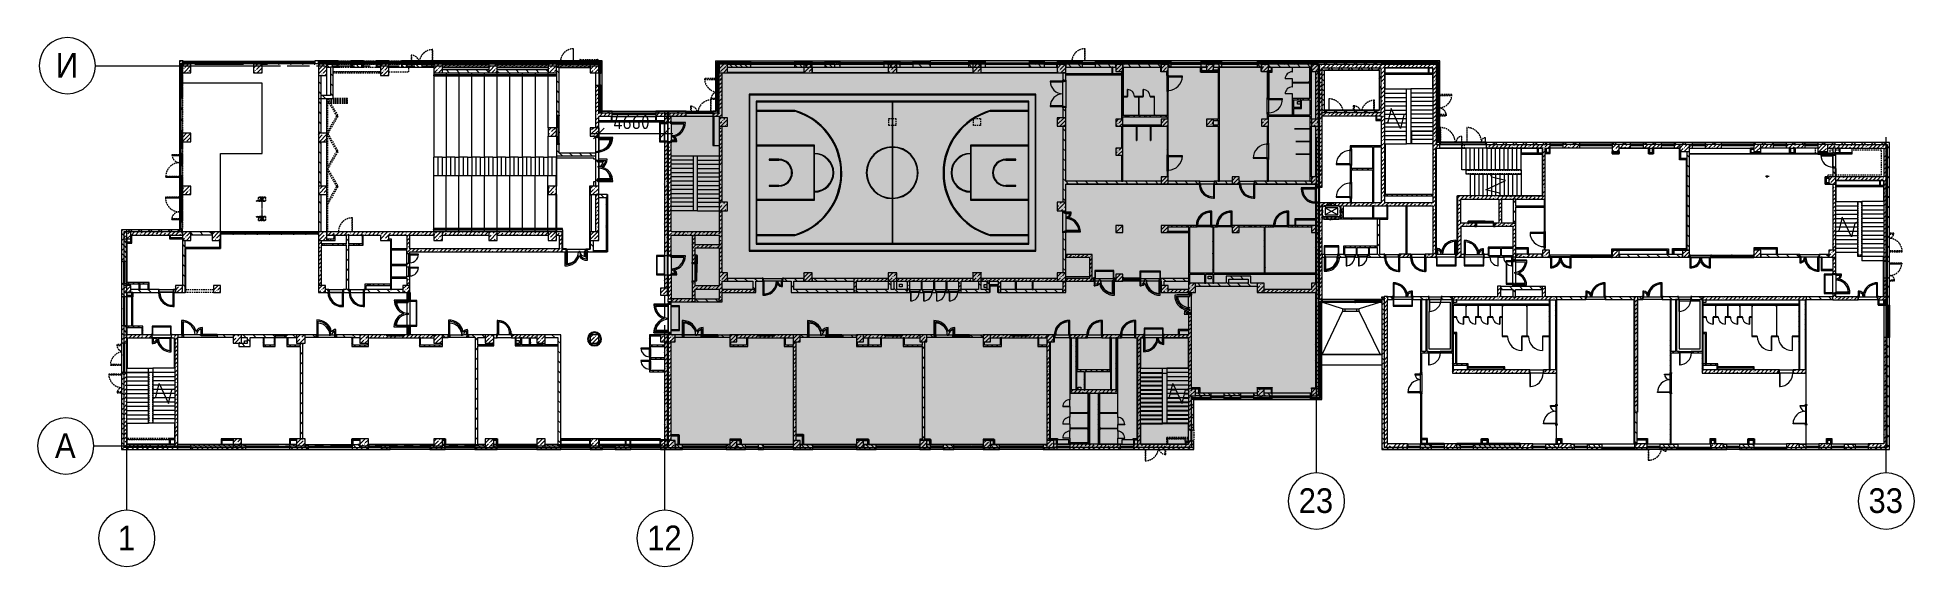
# Model space of a CAD drawing. Header units: millimetres. Extents: x 35147 to 231677, y -8553 to 29000.
# Drawn here: x 98440 to 231677, y -8553 to 29000 of the extents above; entities that cross this region are included whole.
import ezdxf

# ---------------------------------------------------------------- set-up
doc = ezdxf.new("R2010")
doc.units = ezdxf.units.MM
doc.linetypes.add('200_ШТРИХ__ш1_п0_6_', pattern=[160, 100, -60])
doc.linetypes.add('Осевая', pattern=[3175, 635, -476.25, 1587.5, -476.25])
for name, color, linetype, lineweight in [('A-ANNO-DIMS', 7, 'Continuous', 9), ('A-ANNO-DIMS-500', 7, 'Continuous', 9), ('A-DETL-1', 7, 'Continuous', 5), ('A-DETL-MBND-1', 7, '200_ШТРИХ__ш1_п0_6_', 9), ('A-DOOR-6', 7, 'Continuous', 5), ('A-GENM-3', 7, 'Continuous', 5), ('A-GLAZ-2', 7, 'Continuous', 5), ('A-GLAZ-CURT-2', 7, 'Continuous', 5), ('A-GLAZ-CWMG-2', 7, 'Continuous', 5), ('A-ROOF', 7, 'Continuous', 5), ('A-WALL', 7, 'Continuous', 9), ('A-WALL-2', 7, 'Continuous', 5), ('I-WALL-3', 7, 'Continuous', 5), ('M-EQPM-1', 7, 'Continuous', 5), ('S-COLS-1', 7, 'Continuous', 5), ('S-STRS-3', 7, 'Continuous', 5), ('S-STRS-MBND-2', 7, 'Continuous', 5), ('Оси', 7, 'Continuous', 9), ('Оси-1', 7, 'Continuous', 20), ('Оси-2', 7, 'Осевая', 9)]:
    doc.layers.add(name, color=color, linetype=linetype, lineweight=lineweight)
doc.layers.add('A-DETL-GENF-2', color=7, linetype='Continuous', lineweight=9, true_color=0xc0c0c0, transparency=0.4)
for name, color, linetype, lineweight, true_color in [('A-DETL-GENF-3', 7, 'Continuous', 5, 0xe2e2e2), ('A-DETL-GENF-4', 7, 'Continuous', 5, 0xaaaaaa), ('A-DETL-GENF-5', 7, 'Continuous', 5, 0xb7b7b7), ('A-DOOR-2', 7, 'Continuous', 5, 0xaaaaaa), ('A-DOOR-3', 7, 'Continuous', 5, 0xe2e2e2), ('A-DOOR-4', 7, 'Continuous', 5, 0xb7b7b7), ('A-DOOR-5', 7, 'Continuous', 5, 0x737373), ('A-DOOR-FRAM-2', 7, 'Continuous', 5, 0xe2e2e2), ('A-DOOR-FRAM-3', 7, 'Continuous', 5, 0xaaaaaa), ('A-DOOR-FRAM-4', 7, 'Continuous', 5, 0xb7b7b7), ('A-FLOR-1', 7, 'Continuous', 5, 0xaaaaaa), ('A-FLOR-2', 7, 'Continuous', 5, 0xb7b7b7), ('A-GENM-2', 7, 'Continuous', 5, 0x737373), ('A-GENM-4', 7, 'Continuous', 5, 0xe2ddcd), ('A-GLAZ-3', 7, 'Continuous', 5, 0x737373), ('A-GLAZ-CURT-3', 7, 'Continuous', 5, 0x737373), ('A-GLAZ-CWMG-3', 7, 'Continuous', 5, 0x383e42), ('A-GLAZ-CWMG-4', 7, 'Continuous', 5, 0x737373), ('A-WALL-3', 7, 'Continuous', 9, 0x737373), ('A-WALL-4', 7, 'Continuous', 5, 0x737373), ('A-WALL-PATT-1', 7, 'Continuous', 5, 0x787878), ('I-WALL-1', 7, 'Continuous', 5, 0xe7e7e7), ('I-WALL-2', 7, 'Continuous', 9, 0xe7e7e7), ('I-WALL-4', 7, 'Continuous', 5, 0x737373), ('I-WALL-5', 7, 'Continuous', 5, 0x787878), ('S-COLS-2', 7, 'Continuous', 5, 0x737373), ('S-STRS-2', 7, 'Continuous', 5, 0x737373), ('S-STRS-MBND-1', 7, 'Continuous', 5, 0x737373)]:
    doc.layers.add(name, color=color, linetype=linetype, lineweight=lineweight, true_color=true_color)
doc.styles.add('Arial_1', font='arial.ttf', dxfattribs={"width": 0.9, "height": 1750})
doc.styles.add('ISOCPEUR_1', font='isocpeur.ttf', dxfattribs={"width": 0.9, "height": 1000})
doc.dimstyles.new('ISO-2_0_0_9К_Средний_округл2', dxfattribs={"dimscale": 304.8, "dimtxt": 995.981176, "dimasz": 2.46063, "dimexe": 1.968504, "dimexo": 0, "dimgap": 0, "dimtad": 1, "dimdec": 0, "dimrnd": 10, "dimzin": 0, "dimdsep": 46, "dimtxsty": 'ISOCPEUR_1', "dimblk1": 'OBLIQUE', "dimblk2": 'OBLIQUE', "dimsah": 1, "dimcen": 0.09, "dimdle": 1.968504, "dimazin": 0, "dimtfac": 1, "dimtdec": 4, "dimtix": 1, "dimtmove": 0, "dimatfit": 3, "dimfxl": 1, "dimtvp": 1, "dimtolj": 1, "dimtzin": 0, "dimarcsym": 2})
pattern_1 = [(45, (-38790, -7650), (-285.123, 285.123), []), (45, (-38504.88, -7650), (-285.123, 285.123), [504.031, -100.806, 16.764, -84.042])]
pattern_2 = [(45, (-38790, -150), (-285.123, 285.123), []), (45, (-38504.88, -150), (-285.123, 285.123), [504.031, -100.806, 16.764, -84.042])]
pattern_3 = [(45, (104667.4, 0), (-353.5534, 353.5534), []), (135, (104667.4, 0), (-353.5534, -353.5534), [])]
pattern_4 = [(45, (104667.4, 0), (-285.1231, 285.1231), []), (45, (104952.5, 0), (-285.1231, 285.1231), [504.031, -100.806, 16.764, -84.042])]
pattern_5 = [(135, (104667.4, 0), (-176.7767, -176.7767), [])]
pattern_6 = [(135, (104667.4, 0), (-353.5534, -353.5534), [])]
pattern_7 = [(45, (104667.4, 0), (-176.7767, 176.7767), [])]
pattern_8 = [(135, (1826.41, 164.685), (-14.14214, -14.14214), []), (225, (1826.41, 164.685), (14.14214, -14.14214), [])]
pattern_9 = [(45, (-296.384, 164.685), (-14.1421, 14.1421), []), (135, (-296.384, 164.685), (-14.1421, -14.1421), [])]
pattern_10 = [(135, (1751.41, 164.685), (-14.14214, -14.14214), []), (225, (1751.41, 164.685), (14.14214, -14.14214), [])]
pattern_11 = [(45, (-371.384, 164.685), (-14.1421, 14.1421), []), (135, (-371.384, 164.685), (-14.1421, -14.1421), [])]
pattern_12 = [(135, (1576.41, 164.685), (-14.14214, -14.14214), []), (225, (1576.41, 164.685), (14.14214, -14.14214), [])]
pattern_13 = [(45, (-546.384, 164.685), (-14.1421, 14.1421), []), (135, (-546.384, 164.685), (-14.1421, -14.1421), [])]
pattern_14 = [(135, (104667.4, 0), (-377.1708, -377.1708), [533.4, -88.9, 17.78, -88.9]), (135, (104667.4, 376.94), (-377.1708, -377.1708), []), (50, (104667.4, 0), (637.6445, -55.7866), [66.675, -733.425]), (355, (104667.4, 0), (-123.3494, 668.6992), [53.34, -586.74]), (100.451, (104720.5, -4.65), (514.299, 612.908), [56.665, -623.315]), (46.184, (104667.4, 177.8), (948.7764, -147.1497), [100.012, -1100.137]), (96.636, (104746.45, 165.5), (830.909, 865.997), [84.998, -934.973]), (351.184, (104667.4, 177.8), (830.918, 865.988), [80.01, -880.11]), (21, (104756.3, 133.35), (530.6506, -357.9283), [66.675, -733.425]), (326, (104756.3, 133.35), (216.308, 644.6585), [53.34, -586.74]), (71.451, (104800.5, 103.5), (746.9596, 286.7243), [56.665, -623.315]), (37.5, (104667.39, 0), (10.81053, 295.9426), [16.764, -562.864, 16.764, -578.866, -588.962]), (37.5, (104667.39, 0), (10.81053, 295.9426), [-1175.258, 16.764, -572.198]), (7.5, (104667.4, 0), (233.86916, 350.63175), [16.764, -322.834, 16.764, -549.529, -224.472]), (7.5, (104667.4, 0), (233.86916, 350.63175), [-905.891, 16.764, -207.708]), (327.5, (104469.14, 0), (474.5678, -20.0513), [16.764, -205.486, 16.764, -676.656, -920.115]), (327.5, (104469.14, 0), (474.5678, -20.0513), [-915.67, 16.764, -903.351]), (317.5, (104380.24, 0), (518.4522, 88.9934), [16.764, -272.161, 16.764, -443.738, -653.415]), (317.5, (104380.24, 0), (518.4522, 88.9934), [-749.427, 16.764, -636.651])]
pattern_15 = [(135, (1751.41, 174.685), (-14.14214, -14.14214), []), (225, (1751.41, 174.685), (14.14214, -14.14214), [])]
pattern_16 = [(45, (-371.384, 174.685), (-14.1421, 14.1421), []), (135, (-371.384, 174.685), (-14.1421, -14.1421), [])]
pattern_17 = [(135, (1751.41, 104.685), (-14.14214, -14.14214), []), (225, (1751.41, 104.685), (14.14214, -14.14214), [])]
pattern_18 = [(45, (-371.384, 104.685), (-14.1421, 14.1421), []), (135, (-371.384, 104.685), (-14.1421, -14.1421), [])]
pattern_19 = [(135, (1951.41, 164.685), (-14.14214, -14.14214), []), (225, (1951.41, 164.685), (14.14214, -14.14214), [])]
pattern_20 = [(45, (-171.384, 164.685), (-14.1421, 14.1421), []), (135, (-171.384, 164.685), (-14.1421, -14.1421), [])]
pattern_21 = [(45, (104667.4, 0), (-530.33, 530.33), []), (135, (104667.4, 0), (-530.33, -530.33), [])]

msp = doc.modelspace()

# ---------------------------------------------------------------- texts
at = {"layer": 'Оси', "char_height": 1750, "attachment_point": 1, "style": 'Arial_1'}
for s, insert, width in [('\\fArial|b0|i0|c204|p34|;\\W.9;И', (99734, 27905.2), 1948.101), ('\\fArial|b0|i0|c204|p34|;\\W.9;А', (99675.9, 905.2), 1803.797), ('23', (187964.3, -3003), 3030.379), ('33', (228414.3, -3003), 3030.379), ('\\fArial|b0|i0|c204|p34|;\\W.9;1', (104139.8, -5649.6), 1515.189), ('12', (141714.3, -5649.6), 3030.379)]:
    msp.add_mtext(s, dxfattribs=dict(at, insert=insert, width=width))

# ---------------------------------------------------------------- blocks, each defined once
blk = doc.blocks.new('BSC_Колонна _Прямоугольная - 600х600-23286269-2_9_2_птичка')
at = {"layer": 'S-COLS-1'}
h = blk.add_hatch(dxfattribs=at)
h.set_pattern_fill('FP_65', color=256, style=0, pattern_type=2)
h.set_pattern_definition([(45, (-29509.74, -7600), (-285.123, 285.123), []), (45, (-29224.6, -7600), (-285.123, 285.123), [504.031, -100.806, 16.764, -84.042])])
h.paths.add_polyline_path([(-300, -300), (300, -300), (300, 300), (-300, 300)])
for p, q in [((300, 300), (-300, 300)), ((-300, 300), (-300, -300)), ((300, -300), (300, 300)), ((-300, -300), (300, -300))]:
    blk.add_line(p, q, dxfattribs=at)
blk = doc.blocks.new('BSC_Колонна _Прямоугольная - 500х500-23286270-2_9_2_птичка')
at = {"layer": 'S-COLS-1'}
h = blk.add_hatch(dxfattribs=at)
h.set_pattern_fill('FP_66', color=256, style=0, pattern_type=2)
h.set_pattern_definition(pattern_1)
h.paths.add_polyline_path([(-30, -250), (-30, 250), (-250, 250), (-250, -250)])
h = blk.add_hatch(dxfattribs=at)
h.set_pattern_fill('FP_66', color=256, style=0, pattern_type=2)
h.set_pattern_definition(pattern_1)
h.paths.add_polyline_path([(-30, -250), (250, -250), (250, 250), (-30, 250), (-30, 100)])
for p, q in [((-30, 250), (-250, 250)), ((-250, 250), (-250, -250)), ((-250, -250), (-30, -250))]:
    blk.add_line(p, q, dxfattribs=at)
at = {"layer": 'S-COLS-2'}
for p, q in [((250, 250), (-30, 250)), ((250, -250), (250, 250)), ((-30, -250), (250, -250))]:
    blk.add_line(p, q, dxfattribs=at)
blk = doc.blocks.new('BSC_Колонна _Прямоугольная - 500х500-V237-2_9_2_птичка')
at = {"layer": 'S-COLS-1'}
h = blk.add_hatch(dxfattribs=at)
h.set_pattern_fill('FP_67', color=256, style=0, pattern_type=2)
h.set_pattern_definition([(45, (-43160, -7650), (-285.123, 285.123), []), (45, (-42874.88, -7650), (-285.123, 285.123), [504.031, -100.806, 16.764, -84.042])])
h.paths.add_polyline_path([(-250, -250), (250, -250), (250, 250), (-250, 250)])
at = {"layer": 'S-COLS-2'}
for p, q in [((250, 250), (-250, 250)), ((-250, 250), (-250, -250)), ((250, -250), (250, 250)), ((-250, -250), (250, -250))]:
    blk.add_line(p, q, dxfattribs=at)
blk = doc.blocks.new('BSC_Колонна _Прямоугольная - 500х500-V238-2_9_2_птичка')
at = {"layer": 'S-COLS-1'}
h = blk.add_hatch(dxfattribs=at)
h.set_pattern_fill('FP_68', color=256, style=0, pattern_type=2)
h.set_pattern_definition([(45, (-47660, -7650), (-285.123, 285.123), []), (45, (-47374.88, -7650), (-285.123, 285.123), [504.031, -100.806, 16.764, -84.042])])
h.paths.add_polyline_path([(-250, -250), (250, -250), (250, 250), (-250, 250), (-250, 100)])
at = {"layer": 'S-COLS-2'}
for p, q in [((250, 250), (-250, 250)), ((-250, 250), (-250, -250)), ((250, -250), (250, 250)), ((-250, -250), (250, -250))]:
    blk.add_line(p, q, dxfattribs=at)
blk = doc.blocks.new('BSC_Колонна _Прямоугольная - 500х500-V239-2_9_2_птичка')
at = {"layer": 'S-COLS-1'}
h = blk.add_hatch(dxfattribs=at)
h.set_pattern_fill('FP_69', color=256, style=0, pattern_type=2)
h.set_pattern_definition([(45, (-52160, -7650), (-285.123, 285.123), []), (45, (-51874.88, -7650), (-285.123, 285.123), [504.031, -100.806, 16.764, -84.042])])
h.paths.add_polyline_path([(-250, -250), (250, -250), (250, 250), (-250, 250)])
at = {"layer": 'S-COLS-2'}
for p, q in [((250, 250), (-250, 250)), ((-250, 250), (-250, -250)), ((250, -250), (250, 250)), ((-250, -250), (250, -250))]:
    blk.add_line(p, q, dxfattribs=at)
blk = doc.blocks.new('BSC_Колонна _Прямоугольная - 500х500-V240-2_9_2_птичка')
at = {"layer": 'S-COLS-1'}
h = blk.add_hatch(dxfattribs=at)
h.set_pattern_fill('FP_70', color=256, style=0, pattern_type=2)
h.set_pattern_definition([(45, (-61160, -7650), (-285.1231, 285.1231), []), (45, (-60874.88, -7650), (-285.123, 285.123), [504.031, -100.806, 16.764, -84.042])])
h.paths.add_polyline_path([(-250, -250), (250, -250), (250, 250), (-250, 250)])
at = {"layer": 'S-COLS-2'}
for p, q in [((250, 250), (-250, 250)), ((-250, 250), (-250, -250)), ((250, -250), (250, 250)), ((-250, -250), (250, -250))]:
    blk.add_line(p, q, dxfattribs=at)
blk = doc.blocks.new('BSC_Колонна _Прямоугольная - 600х600-V241-2_9_2_птичка')
at = {"layer": 'S-COLS-1'}
h = blk.add_hatch(dxfattribs=at)
h.set_pattern_fill('FP_71', color=256, style=0, pattern_type=2)
h.set_pattern_definition([(45, (-25860, -200), (-285.123, 285.123), []), (45, (-25574.88, -200), (-285.123, 285.123), [504.031, -100.806, 16.764, -84.042])])
h.paths.add_polyline_path([(-105, -300), (300, -300), (300, 300), (-300, 300), (-300, -300)])
for p, q in [((300, 300), (-300, 300)), ((-300, 300), (-300, -300)), ((300, -300), (300, 300)), ((-300, -300), (300, -300))]:
    blk.add_line(p, q, dxfattribs=at)
blk = doc.blocks.new('BSC_Колонна _Прямоугольная - 600х600-V242-2_9_2_птичка')
at = {"layer": 'S-COLS-1'}
h = blk.add_hatch(dxfattribs=at)
h.set_pattern_fill('FP_72', color=256, style=0, pattern_type=2)
h.set_pattern_definition([(45, (-29509.74, -200), (-285.123, 285.123), []), (45, (-29224.6, -200), (-285.123, 285.123), [504.031, -100.806, 16.764, -84.042])])
h.paths.add_polyline_path([(-300, -300), (300, -300), (300, 300), (-300, 300)])
for p, q in [((300, 300), (-300, 300)), ((-300, 300), (-300, -300)), ((300, -300), (300, 300)), ((-300, -300), (300, -300))]:
    blk.add_line(p, q, dxfattribs=at)
blk = doc.blocks.new('BSC_Колонна _Прямоугольная - 500х500-V243-2_9_2_птичка')
at = {"layer": 'S-COLS-1'}
h = blk.add_hatch(dxfattribs=at)
h.set_pattern_fill('FP_73', color=256, style=0, pattern_type=2)
h.set_pattern_definition(pattern_2)
h.paths.add_polyline_path([(-50, -250), (-30, -250), (-30, 250), (-250, 250), (-250, -250)])
h = blk.add_hatch(dxfattribs=at)
h.set_pattern_fill('FP_73', color=256, style=0, pattern_type=2)
h.set_pattern_definition(pattern_2)
h.paths.add_polyline_path([(-6, -250), (250, -250), (250, 250), (-30, 250), (-30, -250)])
for p, q in [((-30, 250), (-250, 250)), ((-250, 250), (-250, -250)), ((-250, -250), (-30, -250))]:
    blk.add_line(p, q, dxfattribs=at)
at = {"layer": 'S-COLS-2'}
for p, q in [((250, 250), (-30, 250)), ((250, -250), (250, 250)), ((-30, -250), (250, -250))]:
    blk.add_line(p, q, dxfattribs=at)
blk = doc.blocks.new('BSC_Колонна _Прямоугольная - 500х500-V244-2_9_2_птичка')
at = {"layer": 'S-COLS-1'}
h = blk.add_hatch(dxfattribs=at)
h.set_pattern_fill('FP_74', color=256, style=0, pattern_type=2)
h.set_pattern_definition([(45, (-43160, -150), (-285.123, 285.123), []), (45, (-42874.88, -150), (-285.123, 285.123), [504.031, -100.806, 16.764, -84.042])])
h.paths.add_polyline_path([(-250, -250), (250, -250), (250, 250), (-250, 250), (-250, -30)])
at = {"layer": 'S-COLS-2'}
for p, q in [((250, 250), (-250, 250)), ((-250, 250), (-250, -250)), ((250, -250), (250, 250)), ((-250, -250), (250, -250))]:
    blk.add_line(p, q, dxfattribs=at)
blk = doc.blocks.new('BSC_Колонна _Прямоугольная - 500х500-V245-2_9_2_птичка')
at = {"layer": 'S-COLS-1'}
h = blk.add_hatch(dxfattribs=at)
h.set_pattern_fill('FP_75', color=256, style=0, pattern_type=2)
h.set_pattern_definition([(45, (-47660, -150), (-285.123, 285.123), []), (45, (-47374.88, -150), (-285.123, 285.123), [504.031, -100.806, 16.764, -84.042])])
h.paths.add_polyline_path([(-250, -250), (250, -250), (250, 250), (-250, 250), (-250, 80)])
at = {"layer": 'S-COLS-2'}
for p, q in [((250, 250), (-250, 250)), ((-250, 250), (-250, -250)), ((250, -250), (250, 250)), ((-250, -250), (250, -250))]:
    blk.add_line(p, q, dxfattribs=at)
blk = doc.blocks.new('BSC_Колонна _Прямоугольная - 500х500-V246-2_9_2_птичка')
at = {"layer": 'S-COLS-1'}
h = blk.add_hatch(dxfattribs=at)
h.set_pattern_fill('FP_76', color=256, style=0, pattern_type=2)
h.set_pattern_definition([(45, (-52160, -150), (-285.123, 285.123), []), (45, (-51874.88, -150), (-285.123, 285.123), [504.031, -100.806, 16.764, -84.042])])
h.paths.add_polyline_path([(-250, -250), (250, -250), (250, 250), (-250, 250)])
at = {"layer": 'S-COLS-2'}
for p, q in [((250, 250), (-250, 250)), ((-250, 250), (-250, -250)), ((250, -250), (250, 250)), ((-250, -250), (250, -250))]:
    blk.add_line(p, q, dxfattribs=at)
blk = doc.blocks.new('BSC_Колонна _Прямоугольная - 500х500-V247-2_9_2_птичка')
at = {"layer": 'S-COLS-1'}
h = blk.add_hatch(dxfattribs=at)
h.set_pattern_fill('FP_77', color=256, style=0, pattern_type=2)
h.set_pattern_definition([(45, (-61160, -150), (-285.123, 285.123), []), (45, (-60874.88, -150), (-285.123, 285.123), [504.031, -100.806, 16.764, -84.042])])
h.paths.add_polyline_path([(-159, -250), (250, -250), (250, 250), (-250, 250), (-250, -250)])
at = {"layer": 'S-COLS-2'}
for p, q in [((250, 250), (-250, 250)), ((-250, 250), (-250, -250)), ((250, -250), (250, 250)), ((-250, -250), (250, -250))]:
    blk.add_line(p, q, dxfattribs=at)
blk = doc.blocks.new('BSC_Колонна _Прямоугольная - 500х500-V248-2_9_2_птичка')
at = {"layer": 'S-COLS-1'}
h = blk.add_hatch(dxfattribs=at)
h.set_pattern_fill('FP_78', color=256, style=0, pattern_type=2)
h.set_pattern_definition([(45, (-65660, -150), (-285.1231, 285.1231), []), (45, (-65374.88, -150), (-285.1231, 285.1231), [504.031, -100.806, 16.764, -84.042])])
h.paths.add_polyline_path([(-22, -250), (250, -250), (250, 250), (-250, 250), (-250, -250)])
at = {"layer": 'S-COLS-2'}
for p, q in [((250, 250), (-250, 250)), ((-250, 250), (-250, -250)), ((250, -250), (250, 250)), ((-250, -250), (250, -250))]:
    blk.add_line(p, q, dxfattribs=at)
blk = doc.blocks.new('BSC_Колонна _Прямоугольная - 500х500-V249-2_9_2_птичка')
at = {"layer": 'S-COLS-1'}
h = blk.add_hatch(dxfattribs=at)
h.set_pattern_fill('FP_79', color=256, style=0, pattern_type=2)
h.set_pattern_definition([(45, (-75730, -3800), (-285.1231, 285.1231), []), (45, (-75444.88, -3800), (-285.1231, 285.1231), [504.031, -100.806, 16.764, -84.042])])
h.paths.add_polyline_path([(-250, -250), (250, -250), (250, 250), (-250, 250), (-250, -99)])
at = {"layer": 'S-COLS-2'}
for p, q in [((250, 250), (-250, 250)), ((-250, 250), (-250, -250)), ((250, -250), (250, 250)), ((-250, -250), (250, -250))]:
    blk.add_line(p, q, dxfattribs=at)
blk = doc.blocks.new('BSC_Колонна _Прямоугольная - 500х500-V250-2_9_2_птичка')
at = {"layer": 'S-COLS-1'}
h = blk.add_hatch(dxfattribs=at)
h.set_pattern_fill('FP_80', color=256, style=0, pattern_type=2)
h.set_pattern_definition([(45, (-80600, -3800), (-285.1231, 285.1231), []), (45, (-80314.88, -3800), (-285.1231, 285.1231), [504.031, -100.806, 16.764, -84.042])])
h.paths.add_polyline_path([(-121, -250), (250, -250), (250, 250), (-250, 250), (-250, -250)])
at = {"layer": 'S-COLS-2'}
for p, q in [((250, 250), (-250, 250)), ((-250, 250), (-250, -250)), ((250, -250), (250, 250)), ((-250, -250), (250, -250))]:
    blk.add_line(p, q, dxfattribs=at)
blk = doc.blocks.new('BSC_Колонна _Прямоугольная - 500х500-V251-2_9_2_птичка')
at = {"layer": 'S-COLS-1'}
h = blk.add_hatch(dxfattribs=at)
h.set_pattern_fill('FP_81', color=256, style=0, pattern_type=2)
h.set_pattern_definition([(45, (-65660, -7650), (-285.1231, 285.1231), []), (45, (-65374.88, -7650), (-285.1231, 285.1231), [504.031, -100.806, 16.764, -84.042])])
h.paths.add_polyline_path([(-22, -250), (250, -250), (250, 250), (-250, 250), (-250, -250)])
at = {"layer": 'S-COLS-2'}
for p, q in [((250, 250), (-250, 250)), ((-250, 250), (-250, -250)), ((250, -250), (250, 250)), ((-250, -250), (250, -250))]:
    blk.add_line(p, q, dxfattribs=at)
blk = doc.blocks.new('BSC_Колонна _Прямоугольная - 600х600-23205240-2_9_2_птичка')
at = {"layer": 'S-COLS-1'}
h = blk.add_hatch(dxfattribs=at)
h.set_pattern_fill('FP_82', color=256, style=0, pattern_type=2)
h.set_pattern_definition([(45, (-66460, -12000), (-285.1231, 285.1231), []), (45, (-66174.88, -12000), (-285.1231, 285.1231), [504.031, -100.806, 16.764, -84.042])])
h.paths.add_polyline_path([(-300, -300), (300, -300), (300, 300), (-300, 300)])
at = {"layer": 'S-COLS-2'}
for p, q in [((300, 300), (-300, 300)), ((-300, 300), (-300, -300)), ((300, -300), (300, 300)), ((-300, -300), (300, -300))]:
    blk.add_line(p, q, dxfattribs=at)
blk = doc.blocks.new('BSC_Колонна _Прямоугольная - 600х800-24078684-2_9_2_птичка')
at = {"layer": 'S-COLS-1'}
h = blk.add_hatch(dxfattribs=at)
h.set_pattern_fill('FP_83', color=256, style=0, pattern_type=2)
h.set_pattern_definition([(45, (-14010, -26700), (-285.123, 285.123), []), (45, (-13724.88, -26700), (-285.123, 285.123), [504.031, -100.806, 16.764, -84.042])])
h.paths.add_polyline_path([(300, -400), (300, 400), (-300, 400), (-300, -400)])
for p, q in [((300, 400), (-300, 400)), ((-300, 400), (-300, -400)), ((300, -400), (300, 400)), ((-300, -400), (300, -400))]:
    blk.add_line(p, q, dxfattribs=at)
blk = doc.blocks.new('BSC_Колонна _Прямоугольная - 600х600-V252-2_9_2_птичка')
at = {"layer": 'S-COLS-1'}
h = blk.add_hatch(dxfattribs=at)
h.set_pattern_fill('FP_85', color=256, style=0, pattern_type=2)
h.set_pattern_definition([(45, (-14010, -14900), (-285.123, 285.123), []), (45, (-13724.88, -14900), (-285.123, 285.123), [504.031, -100.806, 16.764, -84.042])])
h.paths.add_polyline_path([(-300, -300), (300, -300), (300, 300), (-300, 300), (-300, -208)])
for p, q in [((300, 300), (-300, 300)), ((-300, 300), (-300, -300)), ((300, -300), (300, 300)), ((-300, -300), (300, -300))]:
    blk.add_line(p, q, dxfattribs=at)
blk = doc.blocks.new('BSC_Колонна _Прямоугольная - 600х600-23295697-2_9_2_птичка')
at = {"layer": 'S-COLS-1'}
h = blk.add_hatch(dxfattribs=at)
h.set_pattern_fill('FP_86', color=256, style=0, pattern_type=2)
h.set_pattern_definition([(45, (-14010, -18150), (-285.123, 285.123), []), (45, (-13724.88, -18150), (-285.123, 285.123), [504.031, -100.806, 16.764, -84.042])])
h.paths.add_polyline_path([(-300, -300), (300, -300), (300, 300), (-300, 300)])
for p, q in [((300, 300), (-300, 300)), ((-300, 300), (-300, -300)), ((300, -300), (300, 300)), ((-300, -300), (300, -300))]:
    blk.add_line(p, q, dxfattribs=at)
blk = doc.blocks.new('BSC_Колонна _Прямоугольная - 600х600-V253-2_9_2_птичка')
at = {"layer": 'S-COLS-1'}
h = blk.add_hatch(dxfattribs=at)
h.set_pattern_fill('FP_87', color=256, style=0, pattern_type=2)
h.set_pattern_definition([(45, (-14010, -21900), (-285.123, 285.123), []), (45, (-13724.88, -21900), (-285.123, 285.123), [504.031, -100.806, 16.764, -84.042])])
h.paths.add_polyline_path([(-300, -300), (300, -300), (300, 300), (-300, 300)])
for p, q in [((300, 300), (-300, 300)), ((-300, 300), (-300, -300)), ((300, -300), (300, 300)), ((-300, -300), (300, -300))]:
    blk.add_line(p, q, dxfattribs=at)
blk = doc.blocks.new('BSC_Колонна _Прямоугольная - 600х600-V254-2_9_2_птичка')
at = {"layer": 'S-COLS-1'}
h = blk.add_hatch(dxfattribs=at)
h.set_pattern_fill('FP_88', color=256, style=0, pattern_type=2)
h.set_pattern_definition([(45, (-25860, -7600), (-285.123, 285.123), []), (45, (-25574.88, -7600), (-285.123, 285.123), [504.031, -100.806, 16.764, -84.042])])
h.paths.add_polyline_path([(-300, -300), (300, -300), (300, 300), (-300, 300), (-300, 150)])
for p, q in [((300, 300), (-300, 300)), ((-300, 300), (-300, -300)), ((300, -300), (300, 300)), ((-300, -300), (300, -300))]:
    blk.add_line(p, q, dxfattribs=at)
blk = doc.blocks.new('BSC_Колонна _Прямоугольная - 600х600-V255-2_9_2_птичка')
at = {"layer": 'S-COLS-1'}
h = blk.add_hatch(dxfattribs=at)
h.set_pattern_fill('FP_89', color=256, style=0, pattern_type=2)
h.set_pattern_definition([(45, (-26110, -26800), (-285.123, 285.123), []), (45, (-25824.88, -26800), (-285.123, 285.123), [504.031, -100.806, 16.764, -84.042])])
h.paths.add_polyline_path([(-300, -300), (300, -300), (300, 300), (-300, 300)])
for p, q in [((300, 300), (-300, 300)), ((-300, 300), (-300, -300)), ((300, -300), (300, 300)), ((-300, -300), (300, -300))]:
    blk.add_line(p, q, dxfattribs=at)
blk = doc.blocks.new('BSC_Колонна _Прямоугольная - 600х600-V256-2_9_2_птичка')
at = {"layer": 'S-COLS-1'}
h = blk.add_hatch(dxfattribs=at)
h.set_pattern_fill('FP_90', color=256, style=0, pattern_type=2)
h.set_pattern_definition([(45, (-26110, -14900), (-285.123, 285.123), []), (45, (-25824.88, -14900), (-285.123, 285.123), [504.031, -100.806, 16.764, -84.042])])
h.paths.add_polyline_path([(-300, -300), (300, -300), (300, 300), (-300, 300)])
for p, q in [((300, 300), (-300, 300)), ((-300, 300), (-300, -300)), ((300, -300), (300, 300)), ((-300, -300), (300, -300))]:
    blk.add_line(p, q, dxfattribs=at)
blk = doc.blocks.new('BSC_Колонна _Прямоугольная - 600х600-V257-2_9_2_птичка')
at = {"layer": 'S-COLS-1'}
h = blk.add_hatch(dxfattribs=at)
h.set_pattern_fill('FP_91', color=256, style=0, pattern_type=2)
h.set_pattern_definition([(45, (-66460, -17000), (-285.1231, 285.1231), []), (45, (-66174.88, -17000), (-285.1231, 285.1231), [504.031, -100.806, 16.764, -84.042])])
h.paths.add_polyline_path([(-300, -300), (300, -300), (300, 300), (-300, 300), (-300, 6)])
at = {"layer": 'S-COLS-2'}
for p, q in [((300, 300), (-300, 300)), ((-300, 300), (-300, -300)), ((300, -300), (300, 300)), ((-300, -300), (300, -300))]:
    blk.add_line(p, q, dxfattribs=at)
blk = doc.blocks.new('BSC_Колонна _Прямоугольная - 500х500-23287078-2_9_2_птичка')
at = {"layer": 'S-COLS-1'}
h = blk.add_hatch(dxfattribs=at)
h.set_pattern_fill('FP_93', color=256, style=0, pattern_type=2)
h.set_pattern_definition([(45, (-84450, -22950), (-285.1231, 285.1231), []), (45, (-84164.88, -22950), (-285.1231, 285.1231), [504.031, -100.806, 16.764, -84.042])])
h.paths.add_polyline_path([(-250, -250), (250, -250), (250, 250), (-250, 250), (-250, -160)])
at = {"layer": 'S-COLS-2'}
for p, q in [((250, 250), (-250, 250)), ((-250, 250), (-250, -250)), ((250, -250), (250, 250)), ((-250, -250), (250, -250))]:
    blk.add_line(p, q, dxfattribs=at)
blk = doc.blocks.new('110_Дверь_СКБ_1Ст_Внутренняя1 - Д-8 950x2100h_охрана-V258-2_9_2_птичка')
at = {"layer": 'A-DOOR-2'}
h = blk.add_hatch(dxfattribs=at)
h.set_pattern_fill('FP_97', color=256, style=0, pattern_type=2)
h.set_pattern_definition(pattern_8)
h.paths.add_polyline_path([(487.5, 100), (462.5, 100), (462.5, -100), (487.5, -100), (487.5, -34.8)])
at = {"layer": 'A-DOOR-3'}
h = blk.add_hatch(color=256, dxfattribs=at)
h.paths.add_polyline_path([(-437.5, 100), (-437.5, 20), (-402.5, 20), (-402.5, 60), (-412.5, 60), (-416.2, 100)])
h.paths.add_polyline_path([(437.5, 100), (437.5, 60), (427.5, 60), (427.5, 20), (462.5, 20), (462.5, 100)])
at = {"layer": 'A-DOOR-FRAM-2'}
for points in [[(-492.5, 108), (-492.5, 100), (-422.5, 100), (-422.5, 108)], [(-422.5, 20), (-437.5, 20), (-437.5, -100), (-422.5, -100), (-422.5, -34.8)], [(397.5, 950), (397.5, 100), (437.5, 100), (437.5, 950)], [(511.4, 108), (447.5, 108), (447.5, 100), (517.5, 100), (517.5, 108)], [(462.5, 20), (447.5, 20), (447.5, -100), (462.5, -100), (462.5, -34.8)], [(-492.5, -100), (-492.5, -108), (-422.5, -108), (-422.5, -100)], [(517.5, -100), (447.5, -100), (447.5, -108), (517.5, -108)]]:
    blk.add_hatch(color=256, dxfattribs=at).paths.add_polyline_path(points)
at = {"layer": 'A-DOOR-FRAM-3'}
h = blk.add_hatch(dxfattribs=at)
h.set_pattern_fill('FP_98', color=256, style=0, pattern_type=2)
h.set_pattern_definition(pattern_9)
h.paths.add_polyline_path([(-437.5, 100), (-462.5, 100), (-462.5, -100), (-437.5, -100), (-437.5, -34.8)])
at = {"layer": 'A-DOOR-2'}
for p, q in [((437.5, 950), (397.5, 950)), ((397.5, 950), (397.5, 100)), ((397.5, 100), (437.5, 100)), ((437.5, 100), (437.5, 950))]:
    blk.add_line(p, q, dxfattribs=at)
blk.add_arc((437.5, 100), 850, 90, 180, dxfattribs=at)
at = {"layer": 'A-DOOR-FRAM-3'}
for p, q in [((-422.5, 108), (-492.5, 108)), ((-492.5, 108), (-492.5, 100)), ((-492.5, 100), (-422.5, 100)), ((-437.5, 100), (-462.5, 100)), ((-462.5, 100), (-462.5, -100)), ((-412.5, 100), (-437.5, 100)), ((-437.5, 100), (-437.5, 20)), ((-437.5, -100), (-437.5, 100)), ((-422.5, 100), (-437.5, 100)), ((-437.5, 100), (-437.5, 99)), ((-437.5, 99), (-422.5, 99)), ((-437.5, 20), (-402.5, 20)), ((-422.5, 20), (-437.5, 20)), ((-437.5, 20), (-437.5, -100)), ((-422.5, 100), (-422.5, 108)), ((-422.5, 99), (-422.5, 100)), ((-422.5, -100), (-422.5, 20)), ((-412.5, 60), (-412.5, 100)), ((-402.5, 60), (-412.5, 60)), ((-402.5, 20), (-402.5, 60)), ((437.5, 60), (427.5, 60)), ((427.5, 60), (427.5, 20)), ((427.5, 20), (462.5, 20)), ((437.5, 100), (437.5, 60)), ((462.5, 100), (437.5, 100)), ((517.5, 108), (447.5, 108)), ((447.5, 108), (447.5, 100)), ((462.5, 100), (447.5, 100)), ((447.5, 100), (447.5, 99)), ((447.5, 100), (517.5, 100)), ((447.5, 99), (462.5, 99)), ((462.5, 20), (447.5, 20)), ((447.5, 20), (447.5, -100)), ((462.5, 20), (462.5, 100)), ((487.5, 100), (462.5, 100)), ((462.5, 100), (462.5, -100)), ((462.5, 99), (462.5, 100)), ((462.5, -100), (462.5, 20)), ((487.5, -100), (487.5, 100)), ((517.5, 100), (517.5, 108)), ((-422.5, -100), (-492.5, -100)), ((-492.5, -100), (-492.5, -108)), ((-492.5, -108), (-422.5, -108)), ((-462.5, -100), (-437.5, -100)), ((-437.5, -100), (-422.5, -100)), ((-422.5, -108), (-422.5, -100)), ((447.5, -100), (462.5, -100)), ((517.5, -100), (447.5, -100)), ((447.5, -100), (447.5, -108)), ((447.5, -108), (517.5, -108)), ((462.5, -100), (487.5, -100)), ((517.5, -108), (517.5, -100))]:
    blk.add_line(p, q, dxfattribs=at)
blk = doc.blocks.new('110_Дверь_СКБ_2Ст - Д-5_п_ Из игровой в коридор-32679362-2_9_2_птичка')
at = {"layer": 'A-DOOR-3'}
h = blk.add_hatch(color=256, dxfattribs=at)
h.paths.add_polyline_path([(652.5, 30), (712.5, 30), (712.5, 110), (662.5, 110), (662.5, 60), (652.5, 60)])
h.paths.add_polyline_path([(-687.5, 30), (-627.5, 30), (-627.5, 60), (-637.5, 60), (-637.5, 110), (-687.5, 110)])
for points in [[(-587.5, 110), (-587.5, 510), (-637.5, 510), (-637.5, 110)], [(612.5, 110), (662.5, 110), (662.5, 1010), (612.5, 1010), (612.5, 152.6)], [(712.5, -110), (712.5, 30), (697.5, 30), (697.5, -110)]]:
    blk.add_hatch(color=256, dxfattribs=at).paths.add_polyline_path(points)
at = {"layer": 'A-DOOR-FRAM-2'}
for points in [[(-672.5, 110), (-672.5, 118), (-742.5, 118), (-742.5, 110)], [(-672.5, -110), (-672.5, 30), (-687.5, 30), (-687.5, -110)], [(767.5, 110), (767.5, 118), (697.5, 118), (697.5, 110)], [(-672.5, -118), (-672.5, -110), (-742.5, -110), (-742.5, -118)], [(767.5, -118), (767.5, -110), (697.5, -110), (697.5, -118)]]:
    blk.add_hatch(color=256, dxfattribs=at).paths.add_polyline_path(points)
at = {"layer": 'A-DOOR-2'}
for p, q in [((-637.5, 510), (-637.5, 110)), ((-587.5, 510), (-637.5, 510)), ((-637.5, 110), (-587.5, 110)), ((-587.5, 110), (-587.5, 510)), ((662.5, 1010), (612.5, 1010)), ((612.5, 1010), (612.5, 110)), ((612.5, 110), (662.5, 110)), ((662.5, 110), (662.5, 1010))]:
    blk.add_line(p, q, dxfattribs=at)
for centre, radius, start, end in [((-637.5, 110), 400, 360, 90), ((662.5, 110), 900, 90, 180)]:
    blk.add_arc(centre, radius, start, end, dxfattribs=at)
at = {"layer": 'A-DOOR-FRAM-3'}
for p, q in [((-672.5, 118), (-742.5, 118)), ((-742.5, 118), (-742.5, 110)), ((-742.5, 110), (-672.5, 110)), ((-637.5, 110), (-687.5, 110)), ((-687.5, 110), (-687.5, 30)), ((-687.5, 30), (-627.5, 30)), ((-672.5, 30), (-687.5, 30)), ((-687.5, 30), (-687.5, -110)), ((-672.5, 110), (-672.5, 118)), ((-672.5, -110), (-672.5, 30)), ((-637.5, 60), (-637.5, 110)), ((-627.5, 60), (-637.5, 60)), ((-627.5, 30), (-627.5, 60)), ((662.5, 60), (652.5, 60)), ((652.5, 60), (652.5, 30)), ((652.5, 30), (712.5, 30)), ((662.5, 110), (662.5, 60)), ((712.5, 110), (662.5, 110)), ((767.5, 118), (697.5, 118)), ((697.5, 118), (697.5, 110)), ((697.5, 110), (767.5, 110)), ((712.5, 30), (697.5, 30)), ((697.5, 30), (697.5, -110)), ((712.5, 30), (712.5, 110)), ((712.5, -110), (712.5, 30)), ((767.5, 110), (767.5, 118)), ((-672.5, -110), (-742.5, -110)), ((-742.5, -110), (-742.5, -118)), ((-742.5, -118), (-672.5, -118)), ((-687.5, -110), (-672.5, -110)), ((-672.5, -118), (-672.5, -110)), ((697.5, -110), (712.5, -110)), ((767.5, -110), (697.5, -110)), ((697.5, -110), (697.5, -118)), ((697.5, -118), (767.5, -118)), ((767.5, -118), (767.5, -110))]:
    blk.add_line(p, q, dxfattribs=at)
blk = doc.blocks.new('110_Дверь_СКБ_1Ст_Внутренняя1 - Д-4 1100x2100h_су мгн-32375332-2_9_2_птичка')
at = {"layer": 'A-DOOR-2'}
h = blk.add_hatch(dxfattribs=at)
h.set_pattern_fill('FP_40', color=256, style=0, pattern_type=2)
h.set_pattern_definition(pattern_10)
h.paths.add_polyline_path([(562.5, 100), (537.5, 100), (537.5, -100), (562.5, -100)])
at = {"layer": 'A-DOOR-3'}
h = blk.add_hatch(color=256, dxfattribs=at)
h.paths.add_polyline_path([(512.5, 100), (512.5, 60), (502.5, 60), (502.5, 20), (537.5, 20), (537.5, 100)])
h.paths.add_polyline_path([(-487.5, 100), (-512.5, 100), (-512.5, 20), (-477.5, 20), (-477.5, 60), (-487.5, 60)])
at = {"layer": 'A-DOOR-FRAM-2'}
for points in [[(-567.5, 108), (-567.5, 100), (-497.5, 100), (-497.5, 108)], [(-497.5, 20), (-512.5, 20), (-512.5, -100), (-497.5, -100)], [(-487.5, 1100), (-487.5, 100), (-447.5, 100), (-447.5, 1100)], [(592.5, 108), (522.5, 108), (522.5, 100), (592.5, 100)], [(537.5, 20), (522.5, 20), (522.5, -100), (537.5, -100)], [(-567.5, -100), (-567.5, -108), (-497.5, -108), (-497.5, -100)], [(592.5, -100), (522.5, -100), (522.5, -108), (592.5, -108)]]:
    blk.add_hatch(color=256, dxfattribs=at).paths.add_polyline_path(points)
at = {"layer": 'A-DOOR-FRAM-3'}
h = blk.add_hatch(dxfattribs=at)
h.set_pattern_fill('FP_41', color=256, style=0, pattern_type=2)
h.set_pattern_definition(pattern_11)
h.paths.add_polyline_path([(-512.5, 100), (-537.5, 100), (-537.5, -100), (-512.5, -100)])
at = {"layer": 'A-DOOR-2'}
for p, q in [((-487.5, 1100), (-487.5, 100)), ((-447.5, 1100), (-487.5, 1100)), ((-487.5, 100), (-447.5, 100)), ((-447.5, 100), (-447.5, 1100))]:
    blk.add_line(p, q, dxfattribs=at)
blk.add_arc((-487.5, 100), 1000, 360, 90, dxfattribs=at)
at = {"layer": 'A-DOOR-FRAM-3'}
for p, q in [((-497.5, 108), (-567.5, 108)), ((-567.5, 108), (-567.5, 100)), ((-567.5, 100), (-497.5, 100)), ((-512.5, 100), (-537.5, 100)), ((-537.5, 100), (-537.5, -100)), ((-487.5, 100), (-512.5, 100)), ((-512.5, 100), (-512.5, 20)), ((-512.5, -100), (-512.5, 100)), ((-497.5, 100), (-512.5, 100)), ((-512.5, 100), (-512.5, 99)), ((-512.5, 99), (-497.5, 99)), ((-512.5, 20), (-477.5, 20)), ((-497.5, 20), (-512.5, 20)), ((-512.5, 20), (-512.5, -100)), ((-497.5, 100), (-497.5, 108)), ((-497.5, 99), (-497.5, 100)), ((-497.5, -100), (-497.5, 20)), ((-487.5, 60), (-487.5, 100)), ((-477.5, 60), (-487.5, 60)), ((-477.5, 20), (-477.5, 60)), ((512.5, 60), (502.5, 60)), ((502.5, 60), (502.5, 20)), ((502.5, 20), (537.5, 20)), ((512.5, 100), (512.5, 60)), ((537.5, 100), (512.5, 100)), ((592.5, 108), (522.5, 108)), ((522.5, 108), (522.5, 100)), ((537.5, 100), (522.5, 100)), ((522.5, 100), (522.5, 99)), ((522.5, 100), (592.5, 100)), ((522.5, 99), (537.5, 99)), ((537.5, 20), (522.5, 20)), ((522.5, 20), (522.5, -100)), ((537.5, 20), (537.5, 100)), ((562.5, 100), (537.5, 100)), ((537.5, 100), (537.5, -100)), ((537.5, 99), (537.5, 100)), ((537.5, -100), (537.5, 20)), ((562.5, -100), (562.5, 100)), ((592.5, 100), (592.5, 108)), ((-497.5, -100), (-567.5, -100)), ((-567.5, -100), (-567.5, -108)), ((-567.5, -108), (-497.5, -108)), ((-537.5, -100), (-512.5, -100)), ((-512.5, -100), (-497.5, -100)), ((-497.5, -108), (-497.5, -100)), ((522.5, -100), (537.5, -100)), ((592.5, -100), (522.5, -100)), ((522.5, -100), (522.5, -108)), ((522.5, -108), (592.5, -108)), ((537.5, -100), (562.5, -100)), ((592.5, -108), (592.5, -100))]:
    blk.add_line(p, q, dxfattribs=at)
blk = doc.blocks.new('120_Окно_СКБ_1Ст - 120_Окно_СКБ_1Ст 900х2500_h_ с форточкой-22876038-2_9_2_птичка')
at = {"layer": 'A-GLAZ-2'}
for p, q in [((-450, -127), (-450, -57)), ((-450, -57), (-380, -57)), ((450, -57), (-450, -57)), ((-380, -127), (-450, -127)), ((-450, -127), (-400, -127)), ((-380, -127), (-400, -127)), ((-400, -127), (-400, -137)), ((-400, -137), (400, -137)), ((400, -137), (-400, -137)), ((-380, -57), (-380, -127)), ((380, -87), (-380, -87)), ((-380, -87), (-380, -127)), ((-330, -137), (-330, -87)), ((-330, -107), (330, -107)), ((330, -117), (-330, -117)), ((330, -137), (330, -87)), ((380, -127), (380, -57)), ((380, -57), (450, -57)), ((380, -127), (380, -87)), ((450, -127), (380, -127)), ((400, -127), (380, -127)), ((400, -127), (450, -127)), ((400, -137), (400, -127)), ((450, -57), (450, -127))]:
    blk.add_line(p, q, dxfattribs=at)
blk = doc.blocks.new('120_Окно_СКБ_1Ст - 120_Окно_СКБ_1Ст 900х2500_h_ с форточкой-22877787-2_9_2_птичка')
at = {"layer": 'A-GLAZ-2'}
for p, q in [((-450, -127), (-450, -57)), ((-450, -57), (-380, -57)), ((450, -57), (-450, -57)), ((-380, -127), (-450, -127)), ((-450, -127), (-400, -127)), ((-380, -127), (-400, -127)), ((-400, -127), (-400, -137)), ((-400, -137), (400, -137)), ((400, -137), (-400, -137)), ((-380, -57), (-380, -127)), ((380, -87), (-380, -87)), ((-380, -87), (-380, -127)), ((-330, -137), (-330, -87)), ((-330, -107), (330, -107)), ((330, -117), (-330, -117)), ((330, -137), (330, -87)), ((380, -127), (380, -57)), ((380, -57), (450, -57)), ((380, -127), (380, -87)), ((450, -127), (380, -127)), ((400, -127), (380, -127)), ((400, -127), (450, -127)), ((400, -137), (400, -127)), ((450, -57), (450, -127))]:
    blk.add_line(p, q, dxfattribs=at)
blk = doc.blocks.new('110_Дверь_СКБ_2Ст_Внутренняя - ДН-7д_л__ ДОО_Дв_1450x2100h_Загрузочная_ Помещение холодильных камер-21737406-2_9_2_птичка')
at = {"layer": 'A-DETL-MBND-1'}
for points in [[(-662.5, 283), (-662.5, 600), (-742.5, 600), (-742.5, 283)], [(767.5, 283), (767.5, 990), (687.5, 990), (687.5, 283)]]:
    blk.add_hatch(color=256, dxfattribs=at).paths.add_polyline_path(points)
for p, q in [((-742.5, 600), (-742.5, 283)), ((-662.5, 600), (-742.5, 600)), ((-662.5, 283), (-662.5, 600)), ((767.5, 990), (687.5, 990)), ((687.5, 990), (687.5, 283)), ((767.5, 283), (767.5, 990))]:
    blk.add_line(p, q, dxfattribs=at)
for centre, radius, start, end in [((-742.5, 40), 560, 26.054046, 90), ((767.5, 40), 950, 90, 165)]:
    blk.add_arc(centre, radius, start, end, dxfattribs=at)
blk = doc.blocks.new('110_Дверь_СКБ_1Ст_Внутренняя1 - ДН-6д_ ДОО_Дв_1150x2100-24253098-2_9_2_птичка')
at = {"layer": 'A-DETL-MBND-1'}
blk.add_hatch(color=256, dxfattribs=at).paths.add_polyline_path([(-472.5, 283), (-472.5, 1090), (-512.5, 1090), (-512.5, 283)])
for p, q in [((-512.5, 1090), (-512.5, 283)), ((-472.5, 1090), (-512.5, 1090)), ((-472.5, 283), (-472.5, 1090))]:
    blk.add_line(p, q, dxfattribs=at)
blk.add_arc((-512.5, 40), 1050, 13.41257, 90, dxfattribs=at)
blk = doc.blocks.new('Прямоугольный импост - Импост структурный с накладкой - 190мм-22856075-2_9_2_птичка')
at = {"layer": 'A-GLAZ-CWMG-2'}
for p, q in [((0, 190), (-50, 190)), ((-50, 190), (-50, 40)), ((-50, 40), (-40, 40)), ((-40, 0), (-50, 0)), ((-50, 0), (-50, -17)), ((-40, 40), (-40, 0)), ((-10, 0), (-10, 40)), ((-10, 40), (0, 40)), ((0, 0), (-10, 0)), ((0, 40), (0, 190)), ((0, -17), (0, 0)), ((-50, -17), (0, -17))]:
    blk.add_line(p, q, dxfattribs=at)
blk = doc.blocks.new('Прямоугольный импост - Импост структурный с накладкой - 190мм-V259-2_9_2_птичка')
at = {"layer": 'A-GLAZ-CWMG-2'}
for p, q in [((0, 190), (-50, 190)), ((-50, 190), (-50, 40)), ((-50, 40), (-40, 40)), ((-40, 0), (-50, 0)), ((-50, 0), (-50, -17)), ((-40, 40), (-40, 0)), ((-10, 0), (-10, 40)), ((-10, 40), (0, 40)), ((0, 0), (-10, 0)), ((0, 40), (0, 188)), ((0, -17), (0, 0)), ((-50, -17), (0, -17))]:
    blk.add_line(p, q, dxfattribs=at)
blk = doc.blocks.new('DOR_Проход в стене_Прямоугольный - 1050x1150 EI30-23344994-2_9_2_птичка')
at = {"layer": 'A-DOOR-2'}
for p, q in [((525, 100), (-525, 100)), ((525, -100), (-525, -100))]:
    blk.add_line(p, q, dxfattribs=at)
blk = doc.blocks.new('Прямоугольный импост - Импост структурный с накладкой - 190мм-22856805-2_9_2_птичка')
at = {"layer": 'A-GLAZ-CWMG-2'}
for p, q in [((0, 17), (-50, 17)), ((-50, 17), (-50, 0)), ((-50, 0), (-40, 0)), ((-40, 0), (-40, -40)), ((-10, -40), (-10, 0)), ((-10, 0), (0, 0)), ((0, 11), (0, 17)), ((-40, -40), (-50, -40)), ((-50, -40), (-50, -190)), ((-50, -190), (0, -190)), ((0, -40), (-10, -40))]:
    blk.add_line(p, q, dxfattribs=at)
blk = doc.blocks.new('BSC_Колонна _Прямоугольная - 600х600-23205375-2_9_2_птичка')
at = {"layer": 'S-COLS-1'}
h = blk.add_hatch(dxfattribs=at)
h.set_pattern_fill('FP_99', color=256, style=0, pattern_type=2)
h.set_pattern_definition([(45, (-54460, -12000), (-285.123, 285.123), []), (45, (-54174.88, -12000), (-285.123, 285.123), [504.031, -100.806, 16.764, -84.042])])
h.paths.add_polyline_path([(-300, -300), (300, -300), (300, 300), (-300, 300)])
at = {"layer": 'S-COLS-2'}
for p, q in [((300, 300), (-300, 300)), ((-300, 300), (-300, -300)), ((300, -300), (300, 300)), ((-300, -300), (300, -300))]:
    blk.add_line(p, q, dxfattribs=at)
blk = doc.blocks.new('BSC_Колонна _Прямоугольная - 600х600-V260-2_9_2_птичка')
at = {"layer": 'S-COLS-1'}
h = blk.add_hatch(dxfattribs=at)
h.set_pattern_fill('FP_100', color=256, style=0, pattern_type=2)
h.set_pattern_definition([(45, (-42460, -26800), (-285.123, 285.123), []), (45, (-42174.88, -26800), (-285.123, 285.123), [504.031, -100.806, 16.764, -84.042])])
h.paths.add_polyline_path([(-300, -300), (300, -300), (300, 300), (-300, 300), (-300, 39)])
at = {"layer": 'S-COLS-2'}
for p, q in [((300, 300), (-300, 300)), ((-300, 300), (-300, -300)), ((300, -300), (300, 300)), ((-300, -300), (300, -300))]:
    blk.add_line(p, q, dxfattribs=at)
blk = doc.blocks.new('110_Дверь_СКБ_2Ст - Д-6_л__ ДОО_Дв_1450x2100h_Дверь из раздевальной в коридор-V261-2_9_2_птичка')
at = {"layer": 'A-DOOR-2'}
h = blk.add_hatch(dxfattribs=at)
h.set_pattern_fill('FP_25', color=256, style=0, pattern_type=2)
h.set_pattern_definition(pattern_12)
h.paths.add_polyline_path([(737.5, 100), (712.5, 100), (712.5, -100), (737.5, -100)])
at = {"layer": 'A-DOOR-3'}
h = blk.add_hatch(color=256, dxfattribs=at)
h.paths.add_polyline_path([(712.5, 100), (662.5, 100), (662.5, 50), (652.5, 50), (652.5, 20), (712.5, 20)])
h.paths.add_polyline_path([(-627.5, 20), (-627.5, 50), (-637.5, 50), (-637.5, 100), (-687.5, 100), (-687.5, 20)])
for points in [[(-587.5, 100), (-587.5, 450), (-637.5, 450), (-637.5, 100)], [(662.5, 100), (662.5, 1050), (612.5, 1050), (612.5, 100)]]:
    blk.add_hatch(color=256, dxfattribs=at).paths.add_polyline_path(points)
at = {"layer": 'A-DOOR-FRAM-2'}
for points in [[(-672.5, 100), (-672.5, 108), (-742.5, 108), (-742.5, 100)], [(-672.5, 20), (-687.5, 20), (-687.5, -100), (-672.5, -94.3)], [(767.5, 100), (767.5, 108), (697.5, 108), (697.5, 100)], [(712.5, 20), (697.5, 20), (697.5, -100), (712.5, -100)], [(-672.5, -100), (-742.5, -100), (-742.5, -108), (-672.5, -108)], [(767.5, -108), (767.5, -100), (697.5, -100), (697.5, -108)]]:
    blk.add_hatch(color=256, dxfattribs=at).paths.add_polyline_path(points)
at = {"layer": 'A-DOOR-FRAM-3'}
h = blk.add_hatch(dxfattribs=at)
h.set_pattern_fill('FP_26', color=256, style=0, pattern_type=2)
h.set_pattern_definition(pattern_13)
h.paths.add_polyline_path([(-687.5, -94.3), (-687.5, 100), (-712.5, 100), (-712.5, -100), (-687.5, -100)])
at = {"layer": 'A-DOOR-4'}
for p, q in [((-637.5, 450), (-637.5, 100)), ((-587.5, 450), (-637.5, 450)), ((-637.5, 100), (-587.5, 100)), ((-587.5, 100), (-587.5, 450)), ((662.5, 1050), (612.5, 1050)), ((612.5, 1050), (612.5, 100)), ((612.5, 100), (662.5, 100)), ((662.5, 100), (662.5, 1050))]:
    blk.add_line(p, q, dxfattribs=at)
for centre, radius, start, end in [((-637.5, 100), 350, 360, 90), ((662.5, 100), 950, 90, 180)]:
    blk.add_arc(centre, radius, start, end, dxfattribs=at)
at = {"layer": 'A-DOOR-FRAM-4'}
for p, q in [((-672.5, 108), (-742.5, 108)), ((-742.5, 108), (-742.5, 100)), ((-742.5, 100), (-672.5, 100)), ((-687.5, 100), (-712.5, 100)), ((-712.5, 100), (-712.5, -100)), ((-637.5, 100), (-687.5, 100)), ((-687.5, 100), (-687.5, 20)), ((-687.5, -100), (-687.5, 100)), ((-687.5, 20), (-627.5, 20)), ((-672.5, 20), (-687.5, 20)), ((-687.5, 20), (-687.5, -100)), ((-672.5, 100), (-672.5, 108)), ((-672.5, -100), (-672.5, 20)), ((-637.5, 50), (-637.5, 100)), ((-627.5, 50), (-637.5, 50)), ((-627.5, 20), (-627.5, 50)), ((662.5, 50), (652.5, 50)), ((652.5, 50), (652.5, 20)), ((652.5, 20), (712.5, 20)), ((662.5, 100), (662.5, 50)), ((712.5, 100), (662.5, 100)), ((767.5, 108), (697.5, 108)), ((697.5, 108), (697.5, 100)), ((697.5, 100), (767.5, 100)), ((712.5, 20), (697.5, 20)), ((697.5, 20), (697.5, -100)), ((712.5, 20), (712.5, 100)), ((737.5, 100), (712.5, 100)), ((712.5, 100), (712.5, -100)), ((712.5, -100), (712.5, 20)), ((737.5, -100), (737.5, 100)), ((767.5, 100), (767.5, 108)), ((-672.5, -100), (-742.5, -100)), ((-742.5, -100), (-742.5, -108)), ((-742.5, -108), (-672.5, -108)), ((-712.5, -100), (-687.5, -100)), ((-687.5, -100), (-672.5, -100)), ((-672.5, -108), (-672.5, -100)), ((697.5, -100), (712.5, -100)), ((767.5, -100), (697.5, -100)), ((697.5, -100), (697.5, -108)), ((697.5, -108), (767.5, -108)), ((712.5, -100), (737.5, -100)), ((767.5, -108), (767.5, -100))]:
    blk.add_line(p, q, dxfattribs=at)
blk = doc.blocks.new('Системная панель - Стекло - 40мм-22858580-2_9_2_птичка')
at = {"layer": 'A-GLAZ-CURT-2'}
for p, q in [((372.5, 40), (-372.5, 40)), ((-372.5, 40), (-372.5, 0)), ((-372.5, 0), (372.5, 0)), ((372.5, 0), (372.5, 40))]:
    blk.add_line(p, q, dxfattribs=at)
blk = doc.blocks.new('Системная панель - Стекло - 40мм-22858442-2_9_2_птичка')
at = {"layer": 'A-GLAZ-CURT-2'}
h = blk.add_hatch(dxfattribs=at)
h.set_pattern_fill('FP_102', color=256, style=0, pattern_type=2)
h.set_pattern_definition([(135, (19050.1, -4371.1), (-1414.21, -1414.21), [1000, -3000]), (135, (19550.1, -5371.1), (-1414.21, -1414.21), [3000, -1000]), (135, (20050.1, -3371.1), (-1414.21, -1414.21), [1000, -3000])])
h.paths.add_polyline_path([(385, 40), (-385, 40), (-385, 0), (385, 0)])
for p, q in [((385, 40), (-385, 40)), ((-385, 40), (-385, 0)), ((-385, 0), (385, 0)), ((385, 0), (385, 40))]:
    blk.add_line(p, q, dxfattribs=at)
blk = doc.blocks.new('Системная панель - Стекло - 40мм-V262-2_9_2_птичка')
at = {"layer": 'A-GLAZ-CURT-2'}
for p, q in [((385, 40), (-385, 40)), ((-385, 40), (-385, 0)), ((-385, 0), (385, 0)), ((385, 0), (385, 40))]:
    blk.add_line(p, q, dxfattribs=at)
blk = doc.blocks.new('Системная панель - Стекло - 40мм-23190197-2_9_2_птичка')
at = {"layer": 'A-GLAZ-CURT-2'}
for p, q in [((269, 40), (-269, 40)), ((-269, 40), (-269, 0)), ((-269, 0), (269, 0)), ((269, 0), (269, 40))]:
    blk.add_line(p, q, dxfattribs=at)
blk = doc.blocks.new('Прямоугольный импост - Импост структурный с накладкой - 190мм-22858300-2_9_2_птичка')
at = {"layer": 'A-GLAZ-CWMG-2'}
for p, q in [((-50, 0), (-50, 17)), ((-50, 17), (0, 17)), ((-40, 0), (-50, 0)), ((-40, -40), (-40, 0)), ((0, 0), (-10, 0)), ((-10, 0), (-10, -40)), ((0, 17), (0, 0)), ((-50, -190), (-50, -40)), ((-50, -40), (-40, -40)), ((0, -190), (-50, -190)), ((-10, -40), (0, -40)), ((0, -40), (0, -190))]:
    blk.add_line(p, q, dxfattribs=at)
blk = doc.blocks.new('Прямоугольный импост - Импост структурный с накладкой - 190мм-22856798-2_9_2_птичка')
at = {"layer": 'A-GLAZ-CWMG-2'}
for p, q in [((-25, 0), (-25, 17)), ((-25, 17), (25, 17)), ((-15, 0), (-25, 0)), ((-15, -40), (-15, 0)), ((25, 0), (15, 0)), ((15, 0), (15, -40)), ((25, 17), (25, 0)), ((-25, -190), (-25, -40)), ((-25, -40), (-15, -40)), ((25, -190), (-25, -190)), ((15, -40), (25, -40)), ((25, -40), (25, -190))]:
    blk.add_line(p, q, dxfattribs=at)
blk = doc.blocks.new('Прямоугольный импост - Импост структурный с накладкой - 190мм-23186008-2_9_2_птичка')
at = {"layer": 'A-GLAZ-CWMG-3'}
for points in [[(3854, 19975), (3871, 19975), (3871, 20725), (3854, 20725), (3854, 20476)], [(4031, 19975), (4061, 19978), (4061, 20725), (3911, 20725), (3911, 19975), (3958, 19975)]]:
    blk.add_hatch(color=256, dxfattribs=at).paths.add_polyline_path(points)
at = {"layer": 'A-GLAZ-CWMG-2'}
for p, q in [((3854, 20725), (3854, 19975)), ((4061, 20725), (4061, 19975)), ((3871, 19975), (3854, 19975)), ((4061, 19975), (4031, 19975))]:
    blk.add_line(p, q, dxfattribs=at)
blk = doc.blocks.new('Прямоугольный импост - Импост структурный с накладкой - 160мм-22858437-2_9_2_птичка')
at = {"layer": 'A-GLAZ-CWMG-2'}
for p, q in [((3854, 23925), (3854, 23175)), ((4011, 23925), (4011, 23175))]:
    blk.add_line(p, q, dxfattribs=at)
blk = doc.blocks.new('Системная панель - Стекло - 40мм-V263-2_9_2_птичка')
at = {"layer": 'A-GLAZ-CURT-2'}
for p, q in [((385, 40), (-385, 40)), ((-385, 40), (-385, 0)), ((-385, 0), (385, 0)), ((385, 0), (385, 40))]:
    blk.add_line(p, q, dxfattribs=at)
blk = doc.blocks.new('Системная панель - Стекло - 40мм-V264-2_9_2_птичка')
at = {"layer": 'A-GLAZ-CURT-2'}
h = blk.add_hatch(dxfattribs=at)
h.set_pattern_fill('FP_103', color=256, style=0, pattern_type=2)
h.set_pattern_definition([(135, (23850.1, -4371.1), (-1414.21, -1414.21), [1000, -3000]), (135, (24350.1, -5371.1), (-1414.21, -1414.21), [3000, -1000]), (135, (24850.1, -3371.1), (-1414.21, -1414.21), [1000, -3000])])
h.paths.add_polyline_path([(385, 40), (-385, 40), (-385, 0), (385, 0)])
for p, q in [((385, 40), (-385, 40)), ((-385, 40), (-385, 0)), ((-385, 0), (385, 0)), ((385, 0), (385, 40))]:
    blk.add_line(p, q, dxfattribs=at)
blk = doc.blocks.new('Прямоугольный импост - Импост структурный с накладкой - 160мм-23190189-2_9_2_птичка')
at = {"layer": 'A-GLAZ-CWMG-2'}
for p, q in [((3854, 15925), (3871, 15925)), ((3854, 15925), (3854, 15408)), ((4011, 15925), (4011, 15408))]:
    blk.add_line(p, q, dxfattribs=at)
blk = doc.blocks.new('Системная панель - Стекло - 40мм-22856069-2_9_2_птичка')
at = {"layer": 'A-GLAZ-CURT-2'}
for p, q in [((397.5, 0), (-397.5, 0)), ((-397.5, 0), (-397.5, -40)), ((397.5, -40), (397.5, 0)), ((-397.5, -40), (397.5, -40))]:
    blk.add_line(p, q, dxfattribs=at)
blk = doc.blocks.new('Системная панель - Стекло - 40мм-22856070-2_9_2_птичка')
at = {"layer": 'A-GLAZ-CURT-2'}
h = blk.add_hatch(dxfattribs=at)
h.set_pattern_fill('FP_104', color=256, style=0, pattern_type=2)
h.set_pattern_definition([(45, (-9285, -26790), (-1414.21, 1414.21), [1000, -3000]), (45, (-10285, -27290), (-1414.21, 1414.21), [3000, -1000]), (45, (-8285, -27790), (-1414.21, 1414.21), [1000, -3000])])
h.paths.add_polyline_path([(410, -40), (410, 0), (-410, 0), (-410, -40)])
for p, q in [((410, 0), (-410, 0)), ((-410, 0), (-410, -40)), ((-410, -40), (410, -40)), ((410, -40), (410, 0))]:
    blk.add_line(p, q, dxfattribs=at)
blk = doc.blocks.new('Системная панель - Стекло - 40мм-V265-2_9_2_птичка')
at = {"layer": 'A-GLAZ-CURT-2'}
for p, q in [((410, 0), (-410, 0)), ((-410, 0), (-410, -40)), ((-410, -40), (410, -40)), ((410, -40), (410, 0))]:
    blk.add_line(p, q, dxfattribs=at)
blk = doc.blocks.new('Системная панель - Стекло - 40мм-22856305-2_9_2_птичка')
at = {"layer": 'A-GLAZ-CURT-2'}
h = blk.add_hatch(dxfattribs=at)
h.set_pattern_fill('FP_105', color=256, style=0, pattern_type=2)
h.set_pattern_definition([(45, (-11835.1, -26790), (-1414.21, 1414.21), [1000, -3000]), (45, (-12835.1, -27290), (-1414.21, 1414.21), [3000, -1000]), (45, (-10835.1, -27790), (-1414.21, 1414.21), [1000, -3000])])
h.paths.add_polyline_path([(410, -40), (410, 0), (-410, 0), (-410, -40)])
for p, q in [((410, 0), (-410, 0)), ((-410, 0), (-410, -40)), ((-410, -40), (410, -40)), ((410, -40), (410, 0))]:
    blk.add_line(p, q, dxfattribs=at)
blk = doc.blocks.new('Системная панель - Стекло - 40мм-V266-2_9_2_птичка')
at = {"layer": 'A-GLAZ-CURT-2'}
for p, q in [((410, 0), (-410, 0)), ((-410, 0), (-410, -40)), ((-410, -40), (410, -40)), ((410, -40), (410, 0))]:
    blk.add_line(p, q, dxfattribs=at)
blk = doc.blocks.new('Системная панель - Стекло - 40мм-V267-2_9_2_птичка')
at = {"layer": 'A-GLAZ-CURT-2'}
for p, q in [((397.5, 0), (-397.5, 0)), ((-397.5, 0), (-397.5, -40)), ((397.5, -40), (397.5, 0)), ((-397.5, -40), (397.5, -40))]:
    blk.add_line(p, q, dxfattribs=at)
blk = doc.blocks.new('Прямоугольный импост - Импост структурный с накладкой - 190мм-22856073-2_9_2_птичка')
at = {"layer": 'A-GLAZ-CWMG-2'}
for p, q in [((-50, 40), (-50, 190)), ((-50, 190), (0, 190)), ((-40, 40), (-50, 40)), ((-50, -17), (-50, 0)), ((-50, 0), (-40, 0)), ((-40, 0), (-40, 40)), ((-10, 40), (-10, 0)), ((0, 40), (-10, 40)), ((-10, 0), (0, 0)), ((0, 190), (0, 40)), ((0, 0), (0, -17)), ((0, -17), (-50, -17))]:
    blk.add_line(p, q, dxfattribs=at)
blk = doc.blocks.new('Прямоугольный импост - Импост структурный с накладкой - 160мм-22794259-2_9_2_птичка')
at = {"layer": 'A-GLAZ-CWMG-2'}
for p, q in [((4160, 27307), (4935, 27307)), ((4160, 27150), (4935, 27150))]:
    blk.add_line(p, q, dxfattribs=at)
blk = doc.blocks.new('Прямоугольный импост - Импост структурный с накладкой - 160мм-20149070-2_9_2_птичка')
at = {"layer": 'A-GLAZ-CWMG-2'}
for p, q in [((8385, 27307), (9185, 27307)), ((8385, 27150), (9185, 27150))]:
    blk.add_line(p, q, dxfattribs=at)
blk = doc.blocks.new('Прямоугольный импост - Импост структурный с накладкой - 160мм-22794460-2_9_2_птичка')
at = {"layer": 'A-GLAZ-CWMG-2'}
for p, q in [((10935, 27307), (11285, 27307)), ((10935, 27150), (11285, 27150))]:
    blk.add_line(p, q, dxfattribs=at)
blk = doc.blocks.new('Прямоугольный импост - Импост структурный с накладкой - 160мм-22794342-2_9_2_птичка')
at = {"layer": 'A-GLAZ-CWMG-2'}
for p, q in [((11285, 27307), (11735, 27307)), ((11285, 27150), (11735, 27150))]:
    blk.add_line(p, q, dxfattribs=at)
blk = doc.blocks.new('Прямоугольный импост - Импост структурный с накладкой - 190мм-22856065-2_9_2_птичка')
at = {"layer": 'A-GLAZ-CWMG-2'}
for p, q in [((-25, 40), (-25, 190)), ((-25, 190), (25, 190)), ((-15, 40), (-25, 40)), ((-25, -17), (-25, 0)), ((-25, 0), (-15, 0)), ((-15, 0), (-15, 40)), ((15, 40), (15, 0)), ((25, 40), (15, 40)), ((15, 0), (25, 0)), ((25, 190), (25, 40)), ((25, 0), (25, -17)), ((25, -17), (-25, -17))]:
    blk.add_line(p, q, dxfattribs=at)
blk = doc.blocks.new('Прямоугольный импост - Импост структурный с накладкой - 190мм-V268-2_9_2_птичка')
at = {"layer": 'A-GLAZ-CWMG-2'}
for p, q in [((-50, 190), (-50, 40)), ((-50, 40), (-40, 40)), ((-40, 0), (-50, 0)), ((-50, 0), (-50, -17)), ((-40, 40), (-40, 0)), ((-10, 0), (-10, 40)), ((-10, 40), (0, 40)), ((0, 0), (-10, 0)), ((0, 40), (0, 190)), ((0, -17), (0, 0)), ((-50, -17), (0, -17))]:
    blk.add_line(p, q, dxfattribs=at)
blk = doc.blocks.new('BSC_Колонна _Прямоугольная - 500х500-V269-2_9_2_птичка')
at = {"layer": 'S-COLS-1'}
h = blk.add_hatch(dxfattribs=at)
h.set_pattern_fill('FP_106', color=256, style=0, pattern_type=2)
h.set_pattern_definition([(45, (-56660, -150), (-285.123, 285.123), []), (45, (-56374.88, -150), (-285.123, 285.123), [504.031, -100.806, 16.764, -84.042])])
h.paths.add_polyline_path([(-250, -250), (250, -250), (250, 250), (-250, 250), (-250, 80)])
at = {"layer": 'S-COLS-2'}
for p, q in [((250, 250), (-250, 250)), ((-250, 250), (-250, -250)), ((250, -250), (250, 250)), ((-250, -250), (250, -250))]:
    blk.add_line(p, q, dxfattribs=at)
blk = doc.blocks.new('BSC_Колонна _Прямоугольная - 500х500-V270-2_9_2_птичка')
at = {"layer": 'S-COLS-1'}
h = blk.add_hatch(dxfattribs=at)
h.set_pattern_fill('FP_107', color=256, style=0, pattern_type=2)
h.set_pattern_definition([(45, (-56660, -7650), (-285.123, 285.123), []), (45, (-56374.88, -7650), (-285.123, 285.123), [504.031, -100.806, 16.764, -84.042])])
h.paths.add_polyline_path([(-250, -250), (250, -250), (250, 250), (-250, 250), (-250, 100)])
at = {"layer": 'S-COLS-2'}
for p, q in [((250, 250), (-250, 250)), ((-250, 250), (-250, -250)), ((250, -250), (250, 250)), ((-250, -250), (250, -250))]:
    blk.add_line(p, q, dxfattribs=at)
blk = doc.blocks.new('BSC_Колонна _Прямоугольная - 600х600-V271-2_9_2_птичка')
at = {"layer": 'S-COLS-1'}
h = blk.add_hatch(dxfattribs=at)
h.set_pattern_fill('FP_108', color=256, style=0, pattern_type=2)
h.set_pattern_definition([(45, (-33310, -7600), (-285.123, 285.123), []), (45, (-33024.88, -7600), (-285.123, 285.123), [504.031, -100.806, 16.764, -84.042])])
h.paths.add_polyline_path([(-135, -300), (300, -300), (300, 300), (-300, 300), (-300, -300)])
for p, q in [((300, 300), (-300, 300)), ((-300, 300), (-300, -300)), ((300, -300), (300, 300)), ((-300, -300), (300, -300))]:
    blk.add_line(p, q, dxfattribs=at)
blk = doc.blocks.new('BSC_Колонна _Прямоугольная - 600х600-V272-2_9_2_птичка')
at = {"layer": 'S-COLS-1'}
h = blk.add_hatch(dxfattribs=at)
h.set_pattern_fill('FP_109', color=256, style=0, pattern_type=2)
h.set_pattern_definition([(45, (-33310, -200), (-285.123, 285.123), []), (45, (-33024.88, -200), (-285.123, 285.123), [504.031, -100.806, 16.764, -84.042])])
h.paths.add_polyline_path([(-300, -300), (300, -300), (300, 300), (-300, 300)])
for p, q in [((300, 300), (-300, 300)), ((-300, 300), (-300, -300)), ((300, -300), (300, 300)), ((-300, -300), (300, -300))]:
    blk.add_line(p, q, dxfattribs=at)
blk = doc.blocks.new('BSC_Колонна _Прямоугольная - 600х600-V273-2_9_2_птичка')
at = {"layer": 'S-COLS-1'}
h = blk.add_hatch(dxfattribs=at)
h.set_pattern_fill('FP_110', color=256, style=0, pattern_type=2)
h.set_pattern_definition([(45, (-42460, -17000), (-285.123, 285.123), []), (45, (-42174.88, -17000), (-285.123, 285.123), [504.031, -100.806, 16.764, -84.042])])
h.paths.add_polyline_path([(-300, -300), (300, -300), (300, 300), (-300, 300)])
at = {"layer": 'S-COLS-2'}
for p, q in [((300, 300), (-300, 300)), ((-300, 300), (-300, -300)), ((300, -300), (300, 300)), ((-300, -300), (300, -300))]:
    blk.add_line(p, q, dxfattribs=at)
blk = doc.blocks.new('BSC_Колонна _Прямоугольная - 600х600-V274-2_9_2_птичка')
at = {"layer": 'S-COLS-1'}
h = blk.add_hatch(dxfattribs=at)
h.set_pattern_fill('FP_111', color=256, style=0, pattern_type=2)
h.set_pattern_definition([(45, (-42460, -23000), (-285.123, 285.123), []), (45, (-42174.88, -23000), (-285.123, 285.123), [504.031, -100.806, 16.764, -84.042])])
h.paths.add_polyline_path([(-300, -300), (300, -300), (300, 300), (-300, 300), (-300, -210)])
at = {"layer": 'S-COLS-2'}
for p, q in [((300, 300), (-300, 300)), ((-300, 300), (-300, -300)), ((300, -300), (300, 300)), ((-300, -300), (300, -300))]:
    blk.add_line(p, q, dxfattribs=at)
blk = doc.blocks.new('BSC_Колонна _Прямоугольная - 600х600-V275-2_9_2_птичка')
at = {"layer": 'S-COLS-1'}
h = blk.add_hatch(dxfattribs=at)
h.set_pattern_fill('FP_112', color=256, style=0, pattern_type=2)
h.set_pattern_definition([(45, (-60460, -12000), (-285.1231, 285.1231), []), (45, (-60174.88, -12000), (-285.1231, 285.1231), [504.031, -100.806, 16.764, -84.042])])
h.paths.add_polyline_path([(-300, -300), (300, -300), (300, 300), (-300, 300), (-300, -201)])
at = {"layer": 'S-COLS-2'}
for p, q in [((300, 300), (-300, 300)), ((-300, 300), (-300, -300)), ((300, -300), (300, 300)), ((-300, -300), (300, -300))]:
    blk.add_line(p, q, dxfattribs=at)
blk = doc.blocks.new('Системная панель - Стекло - 40мм-V276-2_9_2_птичка')
at = {"layer": 'A-GLAZ-CURT-2'}
h = blk.add_hatch(dxfattribs=at)
h.set_pattern_fill('FP_113', color=256, style=0, pattern_type=2)
h.set_pattern_definition([(45, (-17860.3, -26790), (-1414.21, 1414.21), [1000, -3000]), (45, (-18860.3, -27290), (-1414.21, 1414.21), [3000, -1000]), (45, (-16860.3, -27790), (-1414.21, 1414.21), [1000, -3000])])
h.paths.add_polyline_path([(-410, -40), (410, -40), (410, 0), (-410, 0)])
for p, q in [((410, 0), (-410, 0)), ((-410, 0), (-410, -40)), ((-410, -40), (410, -40)), ((410, -40), (410, 0))]:
    blk.add_line(p, q, dxfattribs=at)
blk = doc.blocks.new('Системная панель - Стекло - 40мм-V277-2_9_2_птичка')
at = {"layer": 'A-GLAZ-CURT-2'}
for p, q in [((410, 0), (-410, 0)), ((-410, 0), (-410, -40)), ((-410, -40), (410, -40)), ((410, -40), (410, 0))]:
    blk.add_line(p, q, dxfattribs=at)
blk = doc.blocks.new('120_Окно_СКБ_2Ст - 120_Окно_СКБ_2Ст 2100х2400 _мал створка справа_-22446225-2_9_2_птичка')
at = {"layer": 'A-GLAZ-2'}
for p, q in [((-1050, -127), (-1050, -57)), ((-1050, -57), (-980, -57)), ((1050, -57), (-1050, -57)), ((-980, -127), (-1050, -127)), ((-1050, -127), (-1000, -127)), ((-980, -127), (-1000, -127)), ((-1000, -127), (-1000, -137)), ((-1000, -137), (170, -137)), ((170, -137), (-1000, -137)), ((-980, -57), (-980, -127)), ((150, -87), (-980, -87)), ((-980, -87), (-980, -127)), ((-930, -137), (-930, -87)), ((-930, -107), (100, -107)), ((100, -117), (-930, -117)), ((100, -137), (100, -87)), ((150, -127), (150, -57)), ((150, -57), (220, -57)), ((150, -127), (150, -87)), ((220, -127), (150, -127)), ((170, -127), (150, -127)), ((170, -127), (200, -127)), ((170, -137), (170, -127)), ((220, -127), (200, -127)), ((200, -127), (200, -137)), ((200, -137), (1000, -137)), ((1000, -137), (200, -137)), ((220, -57), (220, -127)), ((980, -87), (220, -87)), ((220, -87), (220, -127)), ((270, -137), (270, -87)), ((270, -107), (930, -107)), ((930, -117), (270, -117)), ((930, -137), (930, -87)), ((980, -127), (980, -57)), ((980, -57), (1050, -57)), ((980, -127), (980, -87)), ((1050, -127), (980, -127)), ((1000, -127), (980, -127)), ((1000, -127), (1050, -127)), ((1000, -137), (1000, -127)), ((1050, -57), (1050, -127))]:
    blk.add_line(p, q, dxfattribs=at)
blk = doc.blocks.new('120_Окно_СКБ_1Ст - 120_Окно_СКБ_1Ст 900х2500_h_-22445987-2_9_2_птичка')
at = {"layer": 'A-GLAZ-3'}
for p, q in [((-450, -127), (-450, -57)), ((-450, -57), (-380, -57)), ((450, -57), (-450, -57)), ((-380, -127), (-450, -127)), ((-450, -127), (-400, -127)), ((-380, -127), (-400, -127)), ((-400, -127), (-400, -137)), ((-400, -137), (400, -137)), ((400, -137), (-400, -137)), ((-380, -57), (-380, -127)), ((380, -87), (-380, -87)), ((-380, -87), (-380, -127)), ((-330, -137), (-330, -87)), ((-330, -107), (330, -107)), ((330, -117), (-330, -117)), ((330, -137), (330, -87)), ((380, -127), (380, -57)), ((380, -57), (450, -57)), ((380, -127), (380, -87)), ((450, -127), (380, -127)), ((400, -127), (380, -127)), ((400, -127), (450, -127)), ((400, -137), (400, -127)), ((450, -57), (450, -127))]:
    blk.add_line(p, q, dxfattribs=at)
blk = doc.blocks.new('120_Окно_СКБ_2Ст - 120_Окно_СКБ_2Ст 3100х2500 _мал_створка слева_-22446080-2_9_2_птичка')
at = {"layer": 'A-GLAZ-3'}
for p, q in [((-1550, -127), (-1550, -57)), ((-1550, -57), (-1480, -57)), ((1550, -57), (-1550, -57)), ((-1480, -127), (-1550, -127)), ((-1550, -127), (-1500, -127)), ((-1480, -127), (-1500, -127)), ((-1500, -127), (-1500, -137)), ((-1500, -137), (670, -137)), ((670, -137), (-1500, -137)), ((-1480, -57), (-1480, -127)), ((650, -87), (-1480, -87)), ((-1480, -87), (-1480, -127)), ((-1430, -137), (-1430, -87)), ((-1430, -107), (600, -107)), ((600, -117), (-1430, -117)), ((600, -137), (600, -87)), ((650, -127), (650, -57)), ((650, -57), (720, -57)), ((650, -127), (650, -87)), ((720, -127), (650, -127)), ((670, -127), (650, -127)), ((670, -127), (700, -127)), ((670, -137), (670, -127)), ((720, -127), (700, -127)), ((700, -127), (700, -137)), ((700, -137), (1500, -137)), ((1500, -137), (700, -137)), ((720, -57), (720, -127)), ((1480, -87), (720, -87)), ((720, -87), (720, -127)), ((770, -137), (770, -87)), ((770, -107), (1430, -107)), ((1430, -117), (770, -117)), ((1430, -137), (1430, -87)), ((1480, -127), (1480, -57)), ((1480, -57), (1550, -57)), ((1480, -127), (1480, -87)), ((1550, -127), (1480, -127)), ((1500, -127), (1480, -127)), ((1500, -127), (1550, -127)), ((1500, -137), (1500, -127)), ((1550, -57), (1550, -127))]:
    blk.add_line(p, q, dxfattribs=at)
blk = doc.blocks.new('120_Окно_СКБ_1Ст - 120_Окно_СКБ_1Ст 900х2500_h_-20664874-2_9_2_птичка')
at = {"layer": 'A-GLAZ-3'}
for p, q in [((-450, -127), (-450, -57)), ((-450, -57), (-380, -57)), ((450, -57), (-450, -57)), ((-380, -127), (-450, -127)), ((-450, -127), (-400, -127)), ((-380, -127), (-400, -127)), ((-400, -127), (-400, -137)), ((-400, -137), (400, -137)), ((400, -137), (-400, -137)), ((-380, -57), (-380, -127)), ((380, -87), (-380, -87)), ((-380, -87), (-380, -127)), ((-330, -137), (-330, -87)), ((-330, -107), (330, -107)), ((330, -117), (-330, -117)), ((330, -137), (330, -87)), ((380, -127), (380, -57)), ((380, -57), (450, -57)), ((380, -127), (380, -87)), ((450, -127), (380, -127)), ((400, -127), (380, -127)), ((400, -127), (450, -127)), ((400, -137), (400, -127)), ((450, -57), (450, -127))]:
    blk.add_line(p, q, dxfattribs=at)
blk = doc.blocks.new('120_Окно_СКБ_2Ст - 120_Окно_СКБ_2Ст 2100х2500 _мал створка СЛЕВА_-22446485-2_9_2_птичка')
at = {"layer": 'A-GLAZ-3'}
for p, q in [((-1050, -127), (-1050, -57)), ((-1050, -57), (-980, -57)), ((1050, -57), (-1050, -57)), ((-980, -127), (-1050, -127)), ((-1050, -127), (-1000, -127)), ((-980, -127), (-1000, -127)), ((-1000, -127), (-1000, -137)), ((-1000, -137), (-200, -137)), ((-200, -137), (-1000, -137)), ((-980, -57), (-980, -127)), ((-220, -87), (-980, -87)), ((-980, -87), (-980, -127)), ((-930, -137), (-930, -87)), ((-930, -107), (-270, -107)), ((-270, -117), (-930, -117)), ((-270, -137), (-270, -87)), ((-220, -127), (-220, -57)), ((-220, -57), (-150, -57)), ((-220, -127), (-220, -87)), ((-150, -127), (-220, -127)), ((-200, -127), (-220, -127)), ((-200, -127), (-170, -127)), ((-200, -137), (-200, -127)), ((-150, -127), (-170, -127)), ((-170, -127), (-170, -137)), ((-170, -137), (1000, -137)), ((1000, -137), (-170, -137)), ((-150, -57), (-150, -127)), ((980, -87), (-150, -87)), ((-150, -87), (-150, -127)), ((-100, -137), (-100, -87)), ((-100, -107), (930, -107)), ((930, -117), (-100, -117)), ((930, -137), (930, -87)), ((980, -127), (980, -57)), ((980, -57), (1050, -57)), ((980, -127), (980, -87)), ((1050, -127), (980, -127)), ((1000, -127), (980, -127)), ((1000, -127), (1050, -127)), ((1000, -137), (1000, -127)), ((1050, -57), (1050, -127))]:
    blk.add_line(p, q, dxfattribs=at)
blk = doc.blocks.new('120_Окно_СКБ_2Ст - 120_Окно_СКБ_2Ст 3100х2500 _мал_ створка слева-2_-22446420-2_9_2_птичка')
at = {"layer": 'A-GLAZ-3'}
for p, q in [((-1550, -127), (-1550, -57)), ((-1550, -57), (-1480, -57)), ((1550, -57), (-1550, -57)), ((-1480, -127), (-1550, -127)), ((-1550, -127), (-1500, -127)), ((-1480, -127), (-1500, -127)), ((-1500, -127), (-1500, -137)), ((-1500, -137), (-700, -137)), ((-700, -137), (-1500, -137)), ((-1480, -57), (-1480, -127)), ((-720, -87), (-1480, -87)), ((-1480, -87), (-1480, -127)), ((-1430, -137), (-1430, -87)), ((-1430, -107), (-770, -107)), ((-770, -117), (-1430, -117)), ((-770, -137), (-770, -87)), ((-720, -127), (-720, -57)), ((-720, -57), (-650, -57)), ((-720, -127), (-720, -87)), ((-650, -127), (-720, -127)), ((-700, -127), (-720, -127)), ((-700, -127), (-670, -127)), ((-700, -137), (-700, -127)), ((-650, -127), (-670, -127)), ((-670, -127), (-670, -137)), ((-670, -137), (1500, -137)), ((1500, -137), (-670, -137)), ((-650, -57), (-650, -127)), ((1480, -87), (-650, -87)), ((-650, -87), (-650, -127)), ((-600, -137), (-600, -87)), ((-600, -107), (1430, -107)), ((1430, -117), (-600, -117)), ((1430, -137), (1430, -87)), ((1480, -127), (1480, -57)), ((1480, -57), (1550, -57)), ((1480, -127), (1480, -87)), ((1550, -127), (1480, -127)), ((1500, -127), (1480, -127)), ((1500, -127), (1550, -127)), ((1500, -137), (1500, -127)), ((1550, -57), (1550, -127))]:
    blk.add_line(p, q, dxfattribs=at)
blk = doc.blocks.new('120_Окно_СКБ_2Ст - 120_Окно_СКБ_2Ст 3100х2500 _мал_ створка слева-2_-V278-2_9_2_птичка')
at = {"layer": 'A-GLAZ-3'}
for p, q in [((-1550, -127), (-1550, -57)), ((-1550, -57), (-1480, -57)), ((1550, -57), (-1550, -57)), ((-1480, -127), (-1550, -127)), ((-1550, -127), (-1500, -127)), ((-1480, -127), (-1500, -127)), ((-1500, -127), (-1500, -137)), ((-1500, -137), (-700, -137)), ((-700, -137), (-1500, -137)), ((-1480, -57), (-1480, -127)), ((-720, -87), (-1480, -87)), ((-1480, -87), (-1480, -127)), ((-1430, -137), (-1430, -87)), ((-1430, -107), (-770, -107)), ((-770, -117), (-1430, -117)), ((-770, -137), (-770, -87)), ((-720, -127), (-720, -57)), ((-720, -57), (-650, -57)), ((-720, -127), (-720, -87)), ((-650, -127), (-720, -127)), ((-700, -127), (-720, -127)), ((-700, -127), (-670, -127)), ((-700, -137), (-700, -127)), ((-650, -127), (-670, -127)), ((-670, -127), (-670, -137)), ((-670, -137), (1500, -137)), ((1500, -137), (-670, -137)), ((-650, -57), (-650, -127)), ((1480, -87), (-650, -87)), ((-650, -87), (-650, -127)), ((-600, -137), (-600, -87)), ((-600, -107), (1430, -107)), ((1430, -117), (-600, -117)), ((1430, -137), (1430, -87)), ((1480, -127), (1480, -57)), ((1480, -57), (1550, -57)), ((1480, -127), (1480, -87)), ((1550, -127), (1480, -127)), ((1500, -127), (1480, -127)), ((1500, -127), (1550, -127)), ((1500, -137), (1500, -127)), ((1550, -57), (1550, -127))]:
    blk.add_line(p, q, dxfattribs=at)
blk = doc.blocks.new('120_Окно_СКБ_2Ст - 120_Окно_СКБ_2Ст 3100х2500 _мал_ створка слева-2_-V279-2_9_2_птичка')
at = {"layer": 'A-GLAZ-3'}
for p, q in [((-1550, -127), (-1550, -57)), ((-1550, -57), (-1480, -57)), ((1550, -57), (-1550, -57)), ((-1480, -127), (-1550, -127)), ((-1550, -127), (-1503, -127)), ((-1480, -127), (-1500, -127)), ((-1500, -127), (-1500, -137)), ((-1500, -137), (-700, -137)), ((-700, -137), (-1500, -137)), ((-1480, -57), (-1480, -127)), ((-720, -87), (-1480, -87)), ((-1480, -87), (-1480, -127)), ((-1430, -137), (-1430, -87)), ((-1430, -107), (-770, -107)), ((-770, -117), (-1430, -117)), ((-770, -137), (-770, -87)), ((-720, -127), (-720, -57)), ((-720, -57), (-650, -57)), ((-720, -127), (-720, -87)), ((-650, -127), (-720, -127)), ((-700, -127), (-720, -127)), ((-700, -127), (-670, -127)), ((-700, -137), (-700, -127)), ((-650, -127), (-670, -127)), ((-670, -127), (-670, -137)), ((-670, -137), (1500, -137)), ((1500, -137), (-670, -137)), ((-650, -57), (-650, -127)), ((1480, -87), (-650, -87)), ((-650, -87), (-650, -127)), ((-600, -137), (-600, -87)), ((-600, -107), (1430, -107)), ((1430, -117), (-600, -117)), ((1430, -137), (1430, -87)), ((1480, -127), (1480, -57)), ((1480, -57), (1550, -57)), ((1480, -127), (1480, -87)), ((1550, -127), (1480, -127)), ((1500, -127), (1480, -127)), ((1500, -127), (1550, -127)), ((1500, -137), (1500, -127)), ((1550, -57), (1550, -127))]:
    blk.add_line(p, q, dxfattribs=at)
blk = doc.blocks.new('120_Окно_СКБ_2Ст - 120_Окно_СКБ_2Ст 2100х2500 _мал створка СЛЕВА_-V280-2_9_2_птичка')
at = {"layer": 'A-GLAZ-3'}
for p, q in [((-1050, -127), (-1050, -57)), ((-1050, -57), (-980, -57)), ((1050, -57), (-1050, -57)), ((-980, -127), (-1050, -127)), ((-1050, -127), (-1000, -127)), ((-980, -127), (-1000, -127)), ((-1000, -127), (-1000, -137)), ((-1000, -137), (-200, -137)), ((-200, -137), (-1000, -137)), ((-980, -57), (-980, -127)), ((-220, -87), (-980, -87)), ((-980, -87), (-980, -127)), ((-930, -137), (-930, -87)), ((-930, -107), (-270, -107)), ((-270, -117), (-930, -117)), ((-270, -137), (-270, -87)), ((-220, -127), (-220, -57)), ((-220, -57), (-150, -57)), ((-220, -127), (-220, -87)), ((-150, -127), (-220, -127)), ((-200, -127), (-220, -127)), ((-200, -127), (-170, -127)), ((-200, -137), (-200, -127)), ((-150, -127), (-170, -127)), ((-170, -127), (-170, -137)), ((-170, -137), (1000, -137)), ((1000, -137), (-170, -137)), ((-150, -57), (-150, -127)), ((980, -87), (-150, -87)), ((-150, -87), (-150, -127)), ((-100, -137), (-100, -87)), ((-100, -107), (930, -107)), ((930, -117), (-100, -117)), ((930, -137), (930, -87)), ((980, -127), (980, -57)), ((980, -57), (1050, -57)), ((980, -127), (980, -87)), ((1050, -127), (980, -127)), ((1000, -127), (980, -127)), ((1000, -127), (1050, -127)), ((1000, -137), (1000, -127)), ((1050, -57), (1050, -127))]:
    blk.add_line(p, q, dxfattribs=at)
blk = doc.blocks.new('120_Окно_СКБ_2Ст - 120_Окно_СКБ_2Ст 2800х2500_створка_-22445922-2_9_2_птичка')
at = {"layer": 'A-GLAZ-2'}
for p, q in [((-1400, -127), (-1400, -57)), ((-1400, -57), (-1330, -57)), ((1400, -57), (-1400, -57)), ((-1330, -127), (-1400, -127)), ((-1400, -127), (-1350, -127)), ((-1330, -127), (-1350, -127)), ((-1350, -127), (-1350, -137)), ((-1350, -137), (520, -137)), ((520, -137), (-1350, -137)), ((-1330, -57), (-1330, -127)), ((500, -87), (-1330, -87)), ((-1330, -87), (-1330, -127)), ((-1280, -137), (-1280, -87)), ((-1280, -107), (450, -107)), ((450, -117), (-1280, -117)), ((450, -137), (450, -87)), ((500, -127), (500, -57)), ((500, -57), (570, -57)), ((500, -127), (500, -87)), ((570, -127), (500, -127)), ((520, -127), (500, -127)), ((520, -127), (550, -127)), ((520, -137), (520, -127)), ((570, -127), (550, -127)), ((550, -127), (550, -137)), ((550, -137), (1350, -137)), ((1350, -137), (550, -137)), ((570, -57), (570, -127)), ((1330, -87), (570, -87)), ((570, -87), (570, -127)), ((620, -137), (620, -87)), ((620, -107), (1280, -107)), ((1280, -117), (620, -117)), ((1280, -137), (1280, -87)), ((1330, -127), (1330, -57)), ((1330, -57), (1400, -57)), ((1330, -127), (1330, -87)), ((1400, -127), (1330, -127)), ((1350, -127), (1330, -127)), ((1350, -127), (1400, -127)), ((1350, -137), (1350, -127)), ((1400, -57), (1400, -127))]:
    blk.add_line(p, q, dxfattribs=at)
blk = doc.blocks.new('120_Окно_СКБ_2Ст - 120_Окно_СКБ_2Ст 3100х2500 _мал_створка слева_ 2-22446355-2_9_2_птичка')
at = {"layer": 'A-GLAZ-2'}
for p, q in [((-1550, -127), (-1550, -57)), ((-1550, -57), (-1480, -57)), ((1550, -57), (-1550, -57)), ((-1480, -127), (-1550, -127)), ((-1550, -127), (-1500, -127)), ((-1480, -127), (-1500, -127)), ((-1500, -127), (-1500, -137)), ((-1500, -137), (670, -137)), ((670, -137), (-1500, -137)), ((-1480, -57), (-1480, -127)), ((650, -87), (-1480, -87)), ((-1480, -87), (-1480, -127)), ((-1430, -137), (-1430, -87)), ((-1430, -107), (600, -107)), ((600, -117), (-1430, -117)), ((600, -137), (600, -87)), ((650, -127), (650, -57)), ((650, -57), (720, -57)), ((650, -127), (650, -87)), ((720, -127), (650, -127)), ((670, -127), (650, -127)), ((670, -127), (700, -127)), ((670, -137), (670, -127)), ((720, -127), (700, -127)), ((700, -127), (700, -137)), ((700, -137), (1500, -137)), ((1500, -137), (700, -137)), ((720, -57), (720, -127)), ((1480, -87), (720, -87)), ((720, -87), (720, -127)), ((770, -137), (770, -87)), ((770, -107), (1430, -107)), ((1430, -117), (770, -117)), ((1430, -137), (1430, -87)), ((1480, -127), (1480, -57)), ((1480, -57), (1550, -57)), ((1480, -127), (1480, -87)), ((1550, -127), (1480, -127)), ((1500, -127), (1480, -127)), ((1500, -127), (1550, -127)), ((1500, -137), (1500, -127)), ((1550, -57), (1550, -127))]:
    blk.add_line(p, q, dxfattribs=at)
blk = doc.blocks.new('BSC_Колонна _Прямоугольная - 500х500-V281-2_9_2_птичка')
at = {"layer": 'S-COLS-1'}
h = blk.add_hatch(dxfattribs=at)
h.set_pattern_fill('FP_114', color=256, style=0, pattern_type=2)
h.set_pattern_definition([(45, (-77000, -22950), (-285.1231, 285.1231), []), (45, (-76714.88, -22950), (-285.1231, 285.1231), [504.031, -100.806, 16.764, -84.042])])
h.paths.add_polyline_path([(-250, -250), (250, -250), (250, 250), (-250, 250), (-250, -160)])
at = {"layer": 'S-COLS-2'}
for p, q in [((250, 250), (-250, 250)), ((-250, 250), (-250, -250)), ((250, -250), (250, 250)), ((-250, -250), (250, -250))]:
    blk.add_line(p, q, dxfattribs=at)
blk = doc.blocks.new('BSC_Колонна _Прямоугольная - 500х500-V282-2_9_2_птичка')
at = {"layer": 'S-COLS-1'}
h = blk.add_hatch(dxfattribs=at)
h.set_pattern_fill('FP_115', color=256, style=0, pattern_type=2)
h.set_pattern_definition([(45, (-73790, -22950), (-285.1231, 285.1231), []), (45, (-73504.88, -22950), (-285.1231, 285.1231), [504.031, -100.806, 16.764, -84.042])])
h.paths.add_polyline_path([(-250, -250), (250, -250), (250, 250), (-250, 250), (-250, -160)])
at = {"layer": 'S-COLS-2'}
for p, q in [((250, 250), (-250, 250)), ((-250, 250), (-250, -250)), ((250, -250), (250, 250)), ((-250, -250), (250, -250))]:
    blk.add_line(p, q, dxfattribs=at)
blk = doc.blocks.new('BSC_Колонна _Прямоугольная - 500х500-V283-2_9_2_птичка')
at = {"layer": 'S-COLS-1'}
h = blk.add_hatch(dxfattribs=at)
h.set_pattern_fill('FP_116', color=256, style=0, pattern_type=2)
h.set_pattern_definition([(45, (-70560, -22950), (-285.1231, 285.1231), []), (45, (-70274.88, -22950), (-285.1231, 285.1231), [504.031, -100.806, 16.764, -84.042])])
h.paths.add_polyline_path([(-250, -250), (250, -250), (250, 250), (-250, 250), (-250, -160)])
at = {"layer": 'S-COLS-2'}
for p, q in [((250, 250), (-250, 250)), ((-250, 250), (-250, -250)), ((250, -250), (250, 250)), ((-250, -250), (250, -250))]:
    blk.add_line(p, q, dxfattribs=at)
blk = doc.blocks.new('120_Окно_СКБ_1Ст - 120_Окно_СКБ_1Ст 900х2500_h_-V284-2_9_2_птичка')
at = {"layer": 'A-GLAZ-2'}
for p, q in [((-450, -127), (-450, -57)), ((-450, -57), (-380, -57)), ((450, -57), (-450, -57)), ((-380, -127), (-450, -127)), ((-450, -127), (-400, -127)), ((-380, -127), (-400, -127)), ((-400, -127), (-400, -137)), ((-400, -137), (400, -137)), ((400, -137), (-400, -137)), ((-380, -57), (-380, -127)), ((380, -87), (-380, -87)), ((-380, -87), (-380, -127)), ((-330, -137), (-330, -87)), ((-330, -107), (330, -107)), ((330, -117), (-330, -117)), ((330, -137), (330, -87)), ((380, -127), (380, -57)), ((380, -57), (450, -57)), ((380, -127), (380, -87)), ((450, -127), (380, -127)), ((400, -127), (380, -127)), ((400, -127), (450, -127)), ((400, -137), (400, -127)), ((450, -57), (450, -127))]:
    blk.add_line(p, q, dxfattribs=at)
blk = doc.blocks.new('BSC_Колонна _Прямоугольная - 500х500-V285-2_9_2_птичка')
at = {"layer": 'S-COLS-1'}
h = blk.add_hatch(dxfattribs=at)
h.set_pattern_fill('FP_117', color=256, style=0, pattern_type=2)
h.set_pattern_definition([(45, (-140, -14950), (-285.123, 285.123), []), (45, (145.12, -14950), (-285.123, 285.123), [504.031, -100.806, 16.764, -84.042])])
h.paths.add_polyline_path([(-250, -250), (250, -250), (250, 250), (-250, 250)])
for p, q in [((250, 250), (-250, 250)), ((-250, 250), (-250, -250)), ((250, -250), (250, 250)), ((-250, -250), (250, -250))]:
    blk.add_line(p, q, dxfattribs=at)
blk = doc.blocks.new('110_Дверь_СКБ_1Ст_Внутренняя1 - Д-4_1 1100x2100h_ОО_туалет для мальч_ и дев_-32102845-2_9_2_птичка')
at = {"layer": 'A-DOOR-2'}
h = blk.add_hatch(dxfattribs=at)
h.set_pattern_fill('FP_36', color=256, style=0, pattern_type=2)
h.set_pattern_definition(pattern_15)
h.paths.add_polyline_path([(562.5, -110), (562.5, 110), (537.5, 110), (537.5, -110)])
at = {"layer": 'A-DOOR-3'}
h = blk.add_hatch(color=256, dxfattribs=at)
h.paths.add_polyline_path([(537.5, 30), (537.5, 110), (512.5, 110), (512.5, 70), (502.5, 70), (502.5, 30)])
h.paths.add_polyline_path([(-477.5, 30), (-477.5, 70), (-487.5, 70), (-487.5, 110), (-512.5, 110), (-512.5, 30)])
at = {"layer": 'A-DOOR-FRAM-2'}
for points in [[(-497.5, 110), (-497.5, 118), (-567.5, 118), (-567.5, 110)], [(-497.5, -110), (-497.5, 30), (-512.5, 30), (-512.5, -110)], [(472.5, 110), (512.5, 110), (512.5, 1110), (472.5, 1110), (472.5, 538.8)], [(592.5, 110), (592.5, 118), (522.5, 118), (522.5, 110)], [(537.5, -110), (537.5, 30), (522.5, 30), (522.5, -110)], [(-497.5, -118), (-497.5, -110), (-567.5, -110), (-567.5, -118)], [(592.5, -118), (592.5, -110), (522.5, -110), (522.5, -118)]]:
    blk.add_hatch(color=256, dxfattribs=at).paths.add_polyline_path(points)
at = {"layer": 'A-DOOR-FRAM-3'}
h = blk.add_hatch(dxfattribs=at)
h.set_pattern_fill('FP_37', color=256, style=0, pattern_type=2)
h.set_pattern_definition(pattern_16)
h.paths.add_polyline_path([(-512.5, -110), (-512.5, 110), (-537.5, 110), (-537.5, -110)])
at = {"layer": 'A-DOOR-4'}
for p, q in [((512.5, 1110), (472.5, 1110)), ((472.5, 1110), (472.5, 110)), ((472.5, 110), (512.5, 110)), ((512.5, 110), (512.5, 1110))]:
    blk.add_line(p, q, dxfattribs=at)
blk.add_arc((512.5, 110), 1000, 90, 180, dxfattribs=at)
at = {"layer": 'A-DOOR-FRAM-4'}
for p, q in [((-497.5, 118), (-567.5, 118)), ((-567.5, 118), (-567.5, 110)), ((-567.5, 110), (-497.5, 110)), ((-512.5, 110), (-537.5, 110)), ((-537.5, 110), (-537.5, -110)), ((-487.5, 110), (-512.5, 110)), ((-512.5, 110), (-512.5, 30)), ((-512.5, -110), (-512.5, 110)), ((-497.5, 110), (-512.5, 110)), ((-512.5, 110), (-512.5, 109)), ((-512.5, 109), (-497.5, 109)), ((-512.5, 30), (-477.5, 30)), ((-497.5, 30), (-512.5, 30)), ((-512.5, 30), (-512.5, -110)), ((-497.5, 110), (-497.5, 118)), ((-497.5, 109), (-497.5, 110)), ((-497.5, -110), (-497.5, 30)), ((-487.5, 70), (-487.5, 110)), ((-477.5, 70), (-487.5, 70)), ((-477.5, 30), (-477.5, 70)), ((512.5, 70), (502.5, 70)), ((502.5, 70), (502.5, 30)), ((502.5, 30), (537.5, 30)), ((512.5, 110), (512.5, 70)), ((537.5, 110), (512.5, 110)), ((592.5, 118), (522.5, 118)), ((522.5, 118), (522.5, 110)), ((537.5, 110), (522.5, 110)), ((522.5, 110), (522.5, 109)), ((522.5, 110), (592.5, 110)), ((522.5, 109), (537.5, 109)), ((537.5, 30), (522.5, 30)), ((522.5, 30), (522.5, -110)), ((537.5, 30), (537.5, 110)), ((562.5, 110), (537.5, 110)), ((537.5, 110), (537.5, -110)), ((537.5, 109), (537.5, 110)), ((537.5, -110), (537.5, 30)), ((562.5, -110), (562.5, 110)), ((592.5, 110), (592.5, 118)), ((-497.5, -110), (-567.5, -110)), ((-567.5, -110), (-567.5, -118)), ((-567.5, -118), (-497.5, -118)), ((-537.5, -110), (-512.5, -110)), ((-512.5, -110), (-497.5, -110)), ((-497.5, -118), (-497.5, -110)), ((522.5, -110), (537.5, -110)), ((592.5, -110), (522.5, -110)), ((522.5, -110), (522.5, -118)), ((522.5, -118), (592.5, -118)), ((537.5, -110), (562.5, -110)), ((592.5, -118), (592.5, -110))]:
    blk.add_line(p, q, dxfattribs=at)
blk = doc.blocks.new('110_Дверь_СКБ_1Ст_Внутренняя1 - Д-4 1100x2100h_су мгн-31586709-2_9_2_птичка')
at = {"layer": 'A-DOOR-2'}
h = blk.add_hatch(dxfattribs=at)
h.set_pattern_fill('FP_36', color=256, style=0, pattern_type=2)
h.set_pattern_definition(pattern_15)
h.paths.add_polyline_path([(562.5, -110), (562.5, 110), (537.5, 110), (537.5, -110), (550.3, -110)])
at = {"layer": 'A-DOOR-3'}
h = blk.add_hatch(color=256, dxfattribs=at)
h.paths.add_polyline_path([(537.5, 30), (537.5, 110), (512.5, 110), (512.5, 70), (502.5, 70), (502.5, 30)])
h.paths.add_polyline_path([(-512.5, 30), (-477.5, 30), (-477.5, 70), (-487.5, 70), (-487.5, 110), (-512.5, 110), (-512.5, 78.8)])
at = {"layer": 'A-DOOR-FRAM-2'}
for points in [[(-497.5, 110), (-497.5, 118), (-567.5, 118), (-564.2, 110)], [(-497.5, -110), (-497.5, 30), (-512.5, 30), (-512.5, -110)], [(472.5, 110), (512.5, 110), (512.5, 1110), (472.5, 1110), (472.5, 538.8)], [(522.5, 110), (592.5, 110), (592.5, 118), (522.5, 118)], [(537.5, -110), (537.5, 30), (522.5, 30), (522.5, -110)], [(-497.5, -118), (-497.5, -110), (-567.5, -110), (-567.5, -118)], [(522.5, -118), (592.5, -118), (592.5, -110), (522.5, -110)]]:
    blk.add_hatch(color=256, dxfattribs=at).paths.add_polyline_path(points)
at = {"layer": 'A-DOOR-FRAM-3'}
h = blk.add_hatch(dxfattribs=at)
h.set_pattern_fill('FP_37', color=256, style=0, pattern_type=2)
h.set_pattern_definition(pattern_16)
h.paths.add_polyline_path([(-512.5, -110), (-512.5, 110), (-537.5, 110), (-537.5, -110)])
at = {"layer": 'A-DOOR-4'}
for p, q in [((512.5, 1110), (472.5, 1110)), ((472.5, 1110), (472.5, 110)), ((472.5, 110), (512.5, 110)), ((512.5, 110), (512.5, 1110))]:
    blk.add_line(p, q, dxfattribs=at)
blk.add_arc((512.5, 110), 1000, 90, 180, dxfattribs=at)
at = {"layer": 'A-DOOR-FRAM-4'}
for p, q in [((-497.5, 118), (-567.5, 118)), ((-567.5, 118), (-567.5, 112)), ((-564.2, 110), (-497.5, 110)), ((-512.5, 110), (-537.5, 110)), ((-537.5, 110), (-537.5, -110)), ((-487.5, 110), (-512.5, 110)), ((-512.5, 110), (-512.5, 30)), ((-512.5, -110), (-512.5, 110)), ((-497.5, 110), (-512.5, 110)), ((-512.5, 110), (-512.5, 109)), ((-512.5, 109), (-497.5, 109)), ((-512.5, 30), (-477.5, 30)), ((-497.5, 30), (-512.5, 30)), ((-512.5, 30), (-512.5, -110)), ((-497.5, 110), (-497.5, 118)), ((-497.5, 109), (-497.5, 110)), ((-497.5, -110), (-497.5, 30)), ((-487.5, 70), (-487.5, 110)), ((-477.5, 70), (-487.5, 70)), ((-477.5, 30), (-477.5, 70)), ((512.5, 70), (502.5, 70)), ((502.5, 70), (502.5, 30)), ((502.5, 30), (537.5, 30)), ((512.5, 110), (512.5, 70)), ((537.5, 110), (512.5, 110)), ((592.5, 118), (522.5, 118)), ((522.5, 118), (522.5, 110)), ((537.5, 110), (522.5, 110)), ((522.5, 110), (522.5, 109)), ((522.5, 110), (592.5, 110)), ((522.5, 109), (537.5, 109)), ((537.5, 30), (522.5, 30)), ((522.5, 30), (522.5, -110)), ((537.5, 30), (537.5, 110)), ((562.5, 110), (537.5, 110)), ((537.5, 110), (537.5, -110)), ((537.5, 109), (537.5, 110)), ((537.5, -110), (537.5, 30)), ((562.5, -110), (562.5, 110)), ((592.5, 110), (592.5, 118)), ((-497.5, -110), (-567.5, -110)), ((-567.5, -110), (-567.5, -118)), ((-567.5, -118), (-497.5, -118)), ((-537.5, -110), (-512.5, -110)), ((-512.5, -110), (-497.5, -110)), ((-497.5, -118), (-497.5, -110)), ((522.5, -110), (537.5, -110)), ((592.5, -110), (522.5, -110)), ((522.5, -110), (522.5, -118)), ((522.5, -118), (592.5, -118)), ((537.5, -110), (562.5, -110)), ((592.5, -118), (592.5, -110))]:
    blk.add_line(p, q, dxfattribs=at)
blk = doc.blocks.new('110_Дверь_СКБ_2Ст - Д-1 Лестничная клетка EIS60-24280000-2_9_2_птичка')
at = {"layer": 'A-DOOR-3'}
h = blk.add_hatch(color=256, dxfattribs=at)
h.paths.add_polyline_path([(712.5, 110), (662.5, 110), (662.5, 60), (652.5, 60), (652.5, 30), (712.5, 30), (712.5, 39.7)])
h.paths.add_polyline_path([(-687.5, 110), (-687.5, 30), (-627.5, 30), (-627.5, 60), (-637.5, 60), (-637.5, 110)])
for points in [[(-637.5, 1010), (-637.5, 110), (-587.5, 110), (-587.5, 1010)], [(612.5, 510), (612.5, 110), (662.5, 110), (662.5, 510)], [(712.5, 30), (697.5, 30), (697.5, -110), (712.5, -110)]]:
    blk.add_hatch(color=256, dxfattribs=at).paths.add_polyline_path(points)
at = {"layer": 'A-DOOR-FRAM-2'}
for points in [[(-742.5, 118), (-742.5, 110), (-672.5, 110), (-672.5, 118)], [(-672.5, 30), (-687.5, 30), (-687.5, -110), (-672.5, -110)], [(697.5, 118), (697.5, 110), (767.5, 110), (767.5, 118)], [(-672.5, -110), (-742.5, -110), (-742.5, -118), (-672.5, -118)], [(697.5, -110), (697.5, -118), (767.5, -118), (767.5, -110)]]:
    blk.add_hatch(color=256, dxfattribs=at).paths.add_polyline_path(points)
at = {"layer": 'A-DOOR-2'}
for p, q in [((-637.5, 1010), (-637.5, 110)), ((-587.5, 1010), (-637.5, 1010)), ((-637.5, 110), (-587.5, 110)), ((-587.5, 110), (-587.5, 1010)), ((662.5, 510), (612.5, 510)), ((612.5, 510), (612.5, 110)), ((612.5, 110), (662.5, 110)), ((662.5, 110), (662.5, 510))]:
    blk.add_line(p, q, dxfattribs=at)
for centre, radius, start, end in [((-637.5, 110), 900, 0, 90), ((662.5, 110), 400, 90, 180)]:
    blk.add_arc(centre, radius, start, end, dxfattribs=at)
at = {"layer": 'A-DOOR-FRAM-3'}
for p, q in [((-672.5, 118), (-742.5, 118)), ((-742.5, 118), (-742.5, 110)), ((-742.5, 110), (-672.5, 110)), ((-637.5, 110), (-687.5, 110)), ((-687.5, 110), (-687.5, 30)), ((-687.5, 30), (-627.5, 30)), ((-672.5, 30), (-687.5, 30)), ((-687.5, 30), (-687.5, -110)), ((-672.5, 110), (-672.5, 118)), ((-672.5, -110), (-672.5, 30)), ((-637.5, 60), (-637.5, 110)), ((-627.5, 60), (-637.5, 60)), ((-627.5, 30), (-627.5, 60)), ((662.5, 60), (652.5, 60)), ((652.5, 60), (652.5, 30)), ((652.5, 30), (712.5, 30)), ((662.5, 110), (662.5, 60)), ((712.5, 110), (662.5, 110)), ((767.5, 118), (697.5, 118)), ((697.5, 118), (697.5, 110)), ((697.5, 110), (767.5, 110)), ((712.5, 30), (697.5, 30)), ((697.5, 30), (697.5, -110)), ((712.5, 30), (712.5, 110)), ((712.5, -110), (712.5, 30)), ((767.5, 110), (767.5, 118)), ((-672.5, -110), (-742.5, -110)), ((-742.5, -110), (-742.5, -118)), ((-742.5, -118), (-672.5, -118)), ((-687.5, -110), (-672.5, -110)), ((-672.5, -118), (-672.5, -110)), ((697.5, -110), (712.5, -110)), ((767.5, -110), (697.5, -110)), ((697.5, -110), (697.5, -118)), ((697.5, -118), (767.5, -118)), ((767.5, -118), (767.5, -110))]:
    blk.add_line(p, q, dxfattribs=at)
blk = doc.blocks.new('110_Дверь_СКБ_1Ст_Внутренняя1 - Д-4 1100x2100h_су мгн-32391219-2_9_2_птичка')
at = {"layer": 'A-DOOR-2'}
h = blk.add_hatch(dxfattribs=at)
h.set_pattern_fill('FP_38', color=256, style=0, pattern_type=2)
h.set_pattern_definition(pattern_17)
h.paths.add_polyline_path([(562.5, 40), (537.5, 40), (537.5, -40), (562.5, -40)])
at = {"layer": 'A-DOOR-3'}
h = blk.add_hatch(color=256, dxfattribs=at)
h.paths.add_polyline_path([(537.5, 40), (512.5, 40), (512.5, 0), (502.5, 0), (502.5, -40), (537.5, -40)])
h.paths.add_polyline_path([(-477.5, 0), (-487.5, 0), (-487.5, 40), (-512.5, 40), (-512.5, -40), (-477.5, -40)])
at = {"layer": 'A-DOOR-FRAM-2'}
for points in [[(-497.5, 40), (-497.5, 48), (-567.5, 48), (-567.5, 40)], [(-447.5, 40), (-447.5, 1040), (-487.5, 1040), (-487.5, 40)], [(592.5, 48), (522.5, 48), (522.5, 40), (592.5, 40)], [(-497.5, -40), (-567.5, -40), (-567.5, -48), (-497.5, -48)], [(592.5, -48), (592.5, -40), (522.5, -40), (522.5, -48)]]:
    blk.add_hatch(color=256, dxfattribs=at).paths.add_polyline_path(points)
at = {"layer": 'A-DOOR-FRAM-3'}
h = blk.add_hatch(dxfattribs=at)
h.set_pattern_fill('FP_39', color=256, style=0, pattern_type=2)
h.set_pattern_definition(pattern_18)
h.paths.add_polyline_path([(-512.5, 40), (-537.5, 40), (-537.5, -40), (-512.5, -40)])
at = {"layer": 'A-DOOR-4'}
for p, q in [((-487.5, 1040), (-487.5, 40)), ((-447.5, 1040), (-487.5, 1040)), ((-487.5, 40), (-447.5, 40)), ((-447.5, 40), (-447.5, 1040))]:
    blk.add_line(p, q, dxfattribs=at)
blk.add_arc((-487.5, 40), 1000, 360, 90, dxfattribs=at)
at = {"layer": 'A-DOOR-FRAM-4'}
for p, q in [((-497.5, 48), (-567.5, 48)), ((-567.5, 48), (-567.5, 40)), ((-567.5, 40), (-497.5, 40)), ((-512.5, 40), (-537.5, 40)), ((-537.5, 40), (-537.5, -40)), ((-487.5, 40), (-512.5, 40)), ((-512.5, 40), (-512.5, -40)), ((-512.5, -40), (-512.5, 40)), ((-497.5, 40), (-512.5, 40)), ((-512.5, 40), (-512.5, 39)), ((-512.5, 39), (-497.5, 39)), ((-497.5, 40), (-497.5, 48)), ((-497.5, 39), (-497.5, 40)), ((-487.5, 0), (-487.5, 40)), ((-477.5, 0), (-487.5, 0)), ((-477.5, -40), (-477.5, 0)), ((512.5, 0), (502.5, 0)), ((502.5, 0), (502.5, -40)), ((512.5, 40), (512.5, 0)), ((537.5, 40), (512.5, 40)), ((592.5, 48), (522.5, 48)), ((522.5, 48), (522.5, 40)), ((537.5, 40), (522.5, 40)), ((522.5, 40), (522.5, 39)), ((522.5, 40), (592.5, 40)), ((522.5, 39), (537.5, 39)), ((537.5, -40), (537.5, 40)), ((562.5, 40), (537.5, 40)), ((537.5, 40), (537.5, -40)), ((537.5, 39), (537.5, 40)), ((562.5, -40), (562.5, 40)), ((592.5, 40), (592.5, 48)), ((-497.5, -40), (-567.5, -40)), ((-567.5, -40), (-567.5, -48)), ((-567.5, -48), (-497.5, -48)), ((-537.5, -40), (-512.5, -40)), ((-497.5, -39), (-512.5, -39)), ((-512.5, -39), (-512.5, -40)), ((-512.5, -40), (-477.5, -40)), ((-512.5, -40), (-497.5, -40)), ((-497.5, -40), (-497.5, -39)), ((-497.5, -48), (-497.5, -40)), ((502.5, -40), (537.5, -40)), ((537.5, -39), (522.5, -39)), ((522.5, -39), (522.5, -40)), ((522.5, -40), (537.5, -40)), ((592.5, -40), (522.5, -40)), ((522.5, -40), (522.5, -48)), ((522.5, -48), (592.5, -48)), ((537.5, -40), (537.5, -39)), ((537.5, -40), (562.5, -40)), ((592.5, -48), (592.5, -40))]:
    blk.add_line(p, q, dxfattribs=at)
blk = doc.blocks.new('110_Дверь_СКБ_1Ст_Внутренняя1 - Д-4 1100x2100h_су мгн-V286-2_9_2_птичка')
at = {"layer": 'A-DOOR-2'}
h = blk.add_hatch(dxfattribs=at)
h.set_pattern_fill('FP_38', color=256, style=0, pattern_type=2)
h.set_pattern_definition(pattern_17)
h.paths.add_polyline_path([(537.5, -40), (562.5, -40), (562.5, 40), (537.5, 40)])
at = {"layer": 'A-DOOR-3'}
h = blk.add_hatch(color=256, dxfattribs=at)
h.paths.add_polyline_path([(-512.5, 40), (-512.5, -40), (-477.5, -40), (-477.5, 0), (-487.5, 0), (-487.5, 40)])
h.paths.add_polyline_path([(502.5, 0), (502.5, -40), (537.5, -40), (537.5, 40), (512.5, 40), (512.5, 0)])
at = {"layer": 'A-DOOR-FRAM-2'}
for points in [[(-567.5, 40), (-497.5, 40), (-497.5, 48), (-567.5, 48)], [(-487.5, 1040), (-487.5, 40), (-447.5, 40), (-447.5, 1040)], [(522.5, 40), (592.5, 40), (592.5, 48), (522.5, 48)], [(-567.5, -48), (-497.5, -48), (-497.5, -40), (-567.5, -40)], [(522.5, -48), (592.5, -48), (592.5, -40), (522.5, -40)]]:
    blk.add_hatch(color=256, dxfattribs=at).paths.add_polyline_path(points)
at = {"layer": 'A-DOOR-FRAM-3'}
h = blk.add_hatch(dxfattribs=at)
h.set_pattern_fill('FP_39', color=256, style=0, pattern_type=2)
h.set_pattern_definition(pattern_18)
h.paths.add_polyline_path([(-537.5, -40), (-512.5, -40), (-512.5, 40), (-537.5, 40)])
at = {"layer": 'A-DOOR-4'}
for p, q in [((-487.5, 1040), (-487.5, 40)), ((-447.5, 1040), (-487.5, 1040)), ((-487.5, 40), (-447.5, 40)), ((-447.5, 40), (-447.5, 1040))]:
    blk.add_line(p, q, dxfattribs=at)
blk.add_arc((-487.5, 40), 1000, 360, 90, dxfattribs=at)
at = {"layer": 'A-DOOR-FRAM-4'}
for p, q in [((-497.5, 48), (-567.5, 48)), ((-567.5, 48), (-567.5, 40)), ((-567.5, 40), (-497.5, 40)), ((-512.5, 40), (-537.5, 40)), ((-537.5, 40), (-537.5, -40)), ((-487.5, 40), (-512.5, 40)), ((-512.5, 40), (-512.5, -40)), ((-512.5, -40), (-512.5, 40)), ((-497.5, 40), (-512.5, 40)), ((-512.5, 40), (-512.5, 39)), ((-512.5, 39), (-497.5, 39)), ((-497.5, 40), (-497.5, 48)), ((-497.5, 39), (-497.5, 40)), ((-487.5, 0), (-487.5, 40)), ((-477.5, 0), (-487.5, 0)), ((-477.5, -40), (-477.5, 0)), ((512.5, 0), (502.5, 0)), ((502.5, 0), (502.5, -40)), ((512.5, 40), (512.5, 0)), ((537.5, 40), (512.5, 40)), ((592.5, 48), (522.5, 48)), ((522.5, 48), (522.5, 40)), ((537.5, 40), (522.5, 40)), ((522.5, 40), (522.5, 39)), ((522.5, 40), (592.5, 40)), ((522.5, 39), (537.5, 39)), ((537.5, -40), (537.5, 40)), ((562.5, 40), (537.5, 40)), ((537.5, 40), (537.5, -40)), ((537.5, 39), (537.5, 40)), ((562.5, -40), (562.5, 40)), ((592.5, 40), (592.5, 48)), ((-497.5, -40), (-567.5, -40)), ((-567.5, -40), (-567.5, -48)), ((-567.5, -48), (-497.5, -48)), ((-537.5, -40), (-512.5, -40)), ((-497.5, -39), (-512.5, -39)), ((-512.5, -39), (-512.5, -40)), ((-512.5, -40), (-477.5, -40)), ((-512.5, -40), (-497.5, -40)), ((-497.5, -40), (-497.5, -39)), ((-497.5, -48), (-497.5, -40)), ((502.5, -40), (537.5, -40)), ((537.5, -39), (522.5, -39)), ((522.5, -39), (522.5, -40)), ((522.5, -40), (537.5, -40)), ((592.5, -40), (522.5, -40)), ((522.5, -40), (522.5, -48)), ((522.5, -48), (592.5, -48)), ((537.5, -40), (537.5, -39)), ((537.5, -40), (562.5, -40)), ((592.5, -48), (592.5, -40))]:
    blk.add_line(p, q, dxfattribs=at)
blk = doc.blocks.new('110_Дверь_СКБ_1Ст_Внутренняя1 - Д-4 1100x2100h_су мгн-V287-2_9_2_птичка')
at = {"layer": 'A-DOOR-2'}
h = blk.add_hatch(dxfattribs=at)
h.set_pattern_fill('FP_40', color=256, style=0, pattern_type=2)
h.set_pattern_definition(pattern_10)
h.paths.add_polyline_path([(562.5, 100), (537.5, 100), (537.5, -100), (562.5, -100)])
at = {"layer": 'A-DOOR-3'}
h = blk.add_hatch(color=256, dxfattribs=at)
h.paths.add_polyline_path([(512.5, 100), (512.5, 60), (502.5, 60), (502.5, 20), (537.5, 20), (537.5, 100)])
h.paths.add_polyline_path([(-487.5, 100), (-512.5, 100), (-512.5, 20), (-477.5, 20), (-477.5, 60), (-487.5, 60)])
at = {"layer": 'A-DOOR-FRAM-2'}
for points in [[(-567.5, 108), (-567.5, 100), (-497.5, 100), (-497.5, 108)], [(-497.5, 20), (-512.5, 20), (-512.5, -100), (-497.5, -100)], [(-487.5, 1100), (-487.5, 100), (-447.5, 100), (-447.5, 1100)], [(592.5, 108), (522.5, 108), (522.5, 100), (592.5, 100)], [(537.5, 20), (522.5, 20), (522.5, -100), (537.5, -100)], [(-567.5, -100), (-567.5, -108), (-497.5, -108), (-497.5, -100)], [(592.5, -100), (522.5, -100), (522.5, -108), (592.5, -108)]]:
    blk.add_hatch(color=256, dxfattribs=at).paths.add_polyline_path(points)
at = {"layer": 'A-DOOR-FRAM-3'}
h = blk.add_hatch(dxfattribs=at)
h.set_pattern_fill('FP_41', color=256, style=0, pattern_type=2)
h.set_pattern_definition(pattern_11)
h.paths.add_polyline_path([(-512.5, 100), (-537.5, 100), (-537.5, -100), (-512.5, -100)])
at = {"layer": 'A-DOOR-4'}
for p, q in [((-487.5, 1100), (-487.5, 100)), ((-447.5, 1100), (-487.5, 1100)), ((-487.5, 100), (-447.5, 100)), ((-447.5, 100), (-447.5, 1100))]:
    blk.add_line(p, q, dxfattribs=at)
blk.add_arc((-487.5, 100), 1000, 360, 90, dxfattribs=at)
at = {"layer": 'A-DOOR-FRAM-4'}
for p, q in [((-497.5, 108), (-567.5, 108)), ((-567.5, 108), (-567.5, 100)), ((-567.5, 100), (-497.5, 100)), ((-512.5, 100), (-537.5, 100)), ((-537.5, 100), (-537.5, -100)), ((-487.5, 100), (-512.5, 100)), ((-512.5, 100), (-512.5, 20)), ((-512.5, -100), (-512.5, 100)), ((-497.5, 100), (-512.5, 100)), ((-512.5, 100), (-512.5, 99)), ((-512.5, 99), (-497.5, 99)), ((-512.5, 20), (-477.5, 20)), ((-497.5, 20), (-512.5, 20)), ((-512.5, 20), (-512.5, -100)), ((-497.5, 100), (-497.5, 108)), ((-497.5, 99), (-497.5, 100)), ((-497.5, -100), (-497.5, 20)), ((-487.5, 60), (-487.5, 100)), ((-477.5, 60), (-487.5, 60)), ((-477.5, 20), (-477.5, 60)), ((512.5, 60), (502.5, 60)), ((502.5, 60), (502.5, 20)), ((502.5, 20), (537.5, 20)), ((512.5, 100), (512.5, 60)), ((537.5, 100), (512.5, 100)), ((592.5, 108), (522.5, 108)), ((522.5, 108), (522.5, 100)), ((537.5, 100), (522.5, 100)), ((522.5, 100), (522.5, 99)), ((522.5, 100), (592.5, 100)), ((522.5, 99), (537.5, 99)), ((537.5, 20), (522.5, 20)), ((522.5, 20), (522.5, -100)), ((537.5, 20), (537.5, 100)), ((562.5, 100), (537.5, 100)), ((537.5, 100), (537.5, -100)), ((537.5, 99), (537.5, 100)), ((537.5, -100), (537.5, 20)), ((562.5, -100), (562.5, 100)), ((592.5, 100), (592.5, 108)), ((-497.5, -100), (-567.5, -100)), ((-567.5, -100), (-567.5, -108)), ((-567.5, -108), (-497.5, -108)), ((-537.5, -100), (-512.5, -100)), ((-512.5, -100), (-497.5, -100)), ((-497.5, -108), (-497.5, -100)), ((522.5, -100), (537.5, -100)), ((592.5, -100), (522.5, -100)), ((522.5, -100), (522.5, -108)), ((522.5, -108), (592.5, -108)), ((537.5, -100), (562.5, -100)), ((592.5, -108), (592.5, -100))]:
    blk.add_line(p, q, dxfattribs=at)
blk = doc.blocks.new('120_Окно_СКБ_2Ст - 120_Окно_СКБ_2Ст 2700х2500 _мал створка справа_ 2-23206922-2_9_2_птичка')
at = {"layer": 'A-GLAZ-3'}
for p, q in [((-1350, -75), (-1350, -5)), ((-1350, -5), (-1280, -5)), ((1350, -5), (-1350, -5)), ((-1280, -75), (-1350, -75)), ((-1350, -75), (-1300, -75)), ((-1280, -75), (-1300, -75)), ((-1300, -75), (-1300, -85)), ((-1300, -85), (470, -85)), ((470, -85), (-1300, -85)), ((-1280, -5), (-1280, -75)), ((450, -35), (-1280, -35)), ((-1280, -35), (-1280, -75)), ((-1230, -85), (-1230, -35)), ((-1230, -55), (400, -55)), ((400, -65), (-1230, -65)), ((400, -85), (400, -35)), ((450, -75), (450, -5)), ((450, -5), (520, -5)), ((450, -75), (450, -35)), ((520, -75), (450, -75)), ((470, -75), (450, -75)), ((470, -75), (500, -75)), ((470, -85), (470, -75)), ((520, -75), (500, -75)), ((500, -75), (500, -85)), ((500, -85), (1300, -85)), ((1300, -85), (500, -85)), ((520, -5), (520, -75)), ((1280, -35), (520, -35)), ((520, -35), (520, -75)), ((570, -85), (570, -35)), ((570, -55), (1230, -55)), ((1230, -65), (570, -65)), ((1230, -85), (1230, -35)), ((1280, -75), (1280, -5)), ((1280, -5), (1350, -5)), ((1280, -75), (1280, -35)), ((1350, -75), (1280, -75)), ((1300, -75), (1280, -75)), ((1300, -75), (1350, -75)), ((1300, -85), (1300, -75)), ((1350, -5), (1350, -75))]:
    blk.add_line(p, q, dxfattribs=at)
blk = doc.blocks.new('120_Окно_СКБ_2Ст - 120_Окно_СКБ_2Ст 3100х2500 _мал_створка слева_ 2-19089248-2_9_2_птичка')
at = {"layer": 'A-GLAZ-3'}
for p, q in [((-1550, -75), (-1550, -5)), ((-1550, -5), (-1480, -5)), ((1550, -5), (-1550, -5)), ((-1480, -75), (-1550, -75)), ((-1550, -75), (-1500, -75)), ((-1480, -75), (-1500, -75)), ((-1500, -75), (-1500, -85)), ((-1500, -85), (670, -85)), ((670, -85), (-1500, -85)), ((-1480, -5), (-1480, -75)), ((650, -35), (-1480, -35)), ((-1480, -35), (-1480, -75)), ((-1430, -85), (-1430, -35)), ((-1430, -55), (600, -55)), ((600, -65), (-1430, -65)), ((600, -85), (600, -35)), ((650, -75), (650, -5)), ((650, -5), (720, -5)), ((650, -75), (650, -35)), ((720, -75), (650, -75)), ((670, -75), (650, -75)), ((670, -75), (700, -75)), ((670, -85), (670, -75)), ((720, -75), (700, -75)), ((700, -75), (700, -85)), ((700, -85), (1500, -85)), ((1500, -85), (700, -85)), ((720, -5), (720, -75)), ((1480, -35), (720, -35)), ((720, -35), (720, -75)), ((770, -85), (770, -35)), ((770, -55), (1430, -55)), ((1430, -65), (770, -65)), ((1430, -85), (1430, -35)), ((1480, -75), (1480, -5)), ((1480, -5), (1550, -5)), ((1480, -75), (1480, -35)), ((1550, -75), (1480, -75)), ((1500, -75), (1480, -75)), ((1500, -75), (1550, -75)), ((1500, -85), (1500, -75)), ((1550, -5), (1550, -75))]:
    blk.add_line(p, q, dxfattribs=at)
blk = doc.blocks.new('120_Окно_СКБ_1Ст - 120_Окно_СКБ_1Ст 900х2500_h_-19906774-2_9_2_птичка')
at = {"layer": 'A-GLAZ-3'}
for p, q in [((-450, -75), (-450, -5)), ((-450, -5), (-380, -5)), ((450, -5), (-450, -5)), ((-380, -75), (-450, -75)), ((-450, -75), (-400, -75)), ((-380, -75), (-400, -75)), ((-400, -75), (-400, -85)), ((-400, -85), (400, -85)), ((400, -85), (-400, -85)), ((-380, -5), (-380, -75)), ((380, -35), (-380, -35)), ((-380, -35), (-380, -75)), ((-330, -85), (-330, -35)), ((-330, -55), (330, -55)), ((330, -65), (-330, -65)), ((330, -85), (330, -35)), ((380, -75), (380, -5)), ((380, -5), (450, -5)), ((380, -75), (380, -35)), ((450, -75), (380, -75)), ((400, -75), (380, -75)), ((400, -75), (450, -75)), ((400, -85), (400, -75)), ((450, -5), (450, -75))]:
    blk.add_line(p, q, dxfattribs=at)
blk = doc.blocks.new('120_Окно_СКБ_2Ст - 120_Окно_СКБ_2Ст 3100х2500 _мал_створка слева_-22274797-2_9_2_птичка')
at = {"layer": 'A-GLAZ-3'}
for p, q in [((-1550, 45), (-1550, 115)), ((-1550, 115), (-1480, 115)), ((1550, 115), (-1550, 115)), ((-1480, 45), (-1550, 45)), ((-1550, 45), (-1500, 45)), ((-1480, 45), (-1500, 45)), ((-1500, 45), (-1500, 35)), ((-1500, 35), (670, 35)), ((670, 35), (-1500, 35)), ((-1480, 115), (-1480, 45)), ((650, 85), (-1480, 85)), ((-1480, 85), (-1480, 45)), ((-1430, 35), (-1430, 85)), ((-1430, 65), (600, 65)), ((600, 55), (-1430, 55)), ((600, 35), (600, 85)), ((650, 45), (650, 115)), ((650, 115), (720, 115)), ((650, 45), (650, 85)), ((720, 45), (650, 45)), ((670, 45), (650, 45)), ((670, 45), (700, 45)), ((670, 35), (670, 45)), ((720, 45), (700, 45)), ((700, 45), (700, 35)), ((700, 35), (1500, 35)), ((1500, 35), (700, 35)), ((720, 115), (720, 45)), ((1480, 85), (720, 85)), ((720, 85), (720, 45)), ((770, 35), (770, 85)), ((770, 65), (1430, 65)), ((1430, 55), (770, 55)), ((1430, 35), (1430, 85)), ((1480, 45), (1480, 115)), ((1480, 115), (1550, 115)), ((1480, 45), (1480, 85)), ((1550, 45), (1480, 45)), ((1500, 45), (1480, 45)), ((1500, 45), (1550, 45)), ((1500, 35), (1500, 45)), ((1550, 115), (1550, 45))]:
    blk.add_line(p, q, dxfattribs=at)
blk = doc.blocks.new('120_Окно_СКБ_2Ст - 120_Окно_СКБ_2Ст 2500х2500 _мал створка справа_-23206729-2_9_2_птичка')
at = {"layer": 'A-GLAZ-3'}
for p, q in [((-1250, -75), (-1250, -5)), ((-1250, -5), (-1180, -5)), ((1250, -5), (-1250, -5)), ((-1180, -75), (-1250, -75)), ((-1250, -75), (-1200, -75)), ((-1180, -75), (-1200, -75)), ((-1200, -75), (-1200, -85)), ((-1200, -85), (370, -85)), ((370, -85), (-1200, -85)), ((-1180, -5), (-1180, -75)), ((350, -35), (-1180, -35)), ((-1180, -35), (-1180, -75)), ((-1130, -85), (-1130, -35)), ((-1130, -55), (300, -55)), ((300, -65), (-1130, -65)), ((300, -85), (300, -35)), ((350, -75), (350, -5)), ((350, -5), (420, -5)), ((350, -75), (350, -35)), ((420, -75), (350, -75)), ((370, -75), (350, -75)), ((370, -75), (400, -75)), ((370, -85), (370, -75)), ((420, -75), (400, -75)), ((400, -75), (400, -85)), ((400, -85), (1200, -85)), ((1200, -85), (400, -85)), ((420, -5), (420, -75)), ((1180, -35), (420, -35)), ((420, -35), (420, -75)), ((470, -85), (470, -35)), ((470, -55), (1130, -55)), ((1130, -65), (470, -65)), ((1130, -85), (1130, -35)), ((1180, -75), (1180, -5)), ((1180, -5), (1250, -5)), ((1180, -75), (1180, -35)), ((1250, -75), (1180, -75)), ((1200, -75), (1180, -75)), ((1200, -75), (1250, -75)), ((1200, -85), (1200, -75)), ((1250, -5), (1250, -75))]:
    blk.add_line(p, q, dxfattribs=at)
blk = doc.blocks.new('BSC_Колонна _Прямоугольная - 600х600-V288-2_9_2_птичка')
at = {"layer": 'S-COLS-1'}
h = blk.add_hatch(dxfattribs=at)
h.set_pattern_fill('FP_118', color=256, style=0, pattern_type=2)
h.set_pattern_definition([(45, (-30310, -26800), (-285.123, 285.123), []), (45, (-30024.88, -26800), (-285.123, 285.123), [504.031, -100.806, 16.764, -84.042])])
h.paths.add_polyline_path([(-300, -300), (300, -300), (300, 300), (-300, 300)])
for p, q in [((300, 300), (-300, 300)), ((-300, 300), (-300, -300)), ((300, -300), (300, 300)), ((-300, -300), (300, -300))]:
    blk.add_line(p, q, dxfattribs=at)
blk = doc.blocks.new('BSC_Колонна _Прямоугольная - 600х600-V289-2_9_2_птичка')
at = {"layer": 'S-COLS-1'}
h = blk.add_hatch(dxfattribs=at)
h.set_pattern_fill('FP_119', color=256, style=0, pattern_type=2)
h.set_pattern_definition([(45, (-33310, -18150), (-285.123, 285.123), []), (45, (-33024.88, -18150), (-285.123, 285.123), [504.031, -100.806, 16.764, -84.042])])
h.paths.add_polyline_path([(-300, -300), (300, -300), (300, 300), (-300, 300), (-300, 12)])
for p, q in [((300, 300), (-300, 300)), ((-300, 300), (-300, -300)), ((300, -300), (300, 300)), ((-300, -300), (300, -300))]:
    blk.add_line(p, q, dxfattribs=at)
blk = doc.blocks.new('131_Сантехническая перегородка - СП-2-29831410-2_9_2_птичка')
at = {"layer": 'A-GENM-2'}
for p, q in [((0, 8), (1100, 8)), ((1100, 8), (1100, -8)), ((1100, -8), (0, -8))]:
    blk.add_line(p, q, dxfattribs=at)
blk = doc.blocks.new('131_Сантехническая перегородка - СП-2-16286057-2_9_2_птичка')
at = {"layer": 'A-GENM-2'}
for p, q in [((0, 8), (996, 8)), ((0, 8), (0, -8)), ((1100, 8), (1100, -8)), ((996, -8), (0, -8))]:
    blk.add_line(p, q, dxfattribs=at)
blk = doc.blocks.new('131_Сантехническая перегородка - СП-2-V290-2_9_2_птичка')
at = {"layer": 'A-GENM-2'}
for p, q in [((0, 8), (1001, 8)), ((0, 8), (0, -8)), ((1001, -8), (0, -8))]:
    blk.add_line(p, q, dxfattribs=at)
blk = doc.blocks.new('131_Сантехническая перегородка - СП-2-V291-2_9_2_птичка')
at = {"layer": 'A-GENM-2'}
for p, q in [((0, 8), (1000, 8)), ((0, 8), (0, -8)), ((1080, 8), (1100, 8)), ((1100, 8), (1100, -8)), ((1000, -8), (0, -8)), ((1100, -8), (1080, -8))]:
    blk.add_line(p, q, dxfattribs=at)
blk = doc.blocks.new('BSC_Колонна _Прямоугольная - 650х500-23287315-2_9_2_птичка')
at = {"layer": 'S-COLS-1'}
h = blk.add_hatch(dxfattribs=at)
h.set_pattern_fill('FP_120', color=256, style=0, pattern_type=2)
h.set_pattern_definition([(135, (11225, -75730), (-285.1231, -285.1231), []), (135, (11225, -75444.88), (-285.1231, -285.1231), [504.031, -100.806, 16.764, -84.042])])
h.paths.add_polyline_path([(325, 250), (-325, 250), (-325, -250), (325, -250), (325, 111)])
at = {"layer": 'S-COLS-2'}
for p, q in [((325, 250), (-325, 250)), ((-325, 250), (-325, -250)), ((325, -250), (325, 250)), ((-325, -250), (325, -250))]:
    blk.add_line(p, q, dxfattribs=at)
blk = doc.blocks.new('BSC_Колонна _Прямоугольная - 500х500-V292-2_9_2_птичка')
at = {"layer": 'S-COLS-1'}
h = blk.add_hatch(dxfattribs=at)
h.set_pattern_fill('FP_121', color=256, style=0, pattern_type=2)
h.set_pattern_definition([(45, (-73790, -11150), (-285.1231, 285.1231), []), (45, (-73504.88, -11150), (-285.1231, 285.1231), [504.031, -100.806, 16.764, -84.042])])
h.paths.add_polyline_path([(-250, -250), (250, -250), (250, 250), (-250, 250), (-250, 71)])
at = {"layer": 'S-COLS-2'}
for p, q in [((250, 250), (-250, 250)), ((-250, 250), (-250, -250)), ((250, -250), (250, 250)), ((-250, -250), (250, -250))]:
    blk.add_line(p, q, dxfattribs=at)
blk = doc.blocks.new('Системная панель - Стекло - 40мм-V293-2_9_2_птичка')
at = {"layer": 'A-GLAZ-CURT-2'}
h = blk.add_hatch(dxfattribs=at)
h.set_pattern_fill('FP_122', color=256, style=0, pattern_type=2)
h.set_pattern_definition([(135, (24650.1, -4371.1), (-1414.21, -1414.21), [1000, -3000]), (135, (25150.1, -5371.1), (-1414.21, -1414.21), [3000, -1000]), (135, (25650.1, -3371.1), (-1414.21, -1414.21), [1000, -3000])])
h.paths.add_polyline_path([(385, 40), (-385, 40), (-385, 0), (385, 0)])
for p, q in [((385, 40), (-385, 40)), ((-385, 40), (-385, 0)), ((-385, 0), (385, 0)), ((385, 0), (385, 40))]:
    blk.add_line(p, q, dxfattribs=at)
blk = doc.blocks.new('Прямоугольный импост - Импост структурный с накладкой - 190мм-V294-2_9_2_птичка')
at = {"layer": 'A-GLAZ-CWMG-3'}
for points in [[(3871, 24775), (3871, 25525), (3854, 25525), (3854, 24775)], [(4061, 24775), (4061, 25525), (3911, 25525), (3911, 24775)]]:
    blk.add_hatch(color=256, dxfattribs=at).paths.add_polyline_path(points)
at = {"layer": 'A-GLAZ-CWMG-2'}
for p, q in [((3854, 25525), (3854, 24775)), ((4061, 25525), (4061, 24775))]:
    blk.add_line(p, q, dxfattribs=at)
blk = doc.blocks.new('Системная панель - Стекло - 40мм-V295-2_9_2_птичка')
at = {"layer": 'A-GLAZ-CURT-2'}
for p, q in [((410, 0), (-410, 0)), ((-410, 0), (-410, -40)), ((-410, -40), (410, -40)), ((410, -40), (410, 0))]:
    blk.add_line(p, q, dxfattribs=at)
blk = doc.blocks.new('Прямоугольный импост - Импост структурный с накладкой - 190мм-23186024-2_9_2_птичка')
at = {"layer": 'A-GLAZ-CWMG-3'}
for points in [[(9987, 27290), (10035, 27290), (10035, 27307), (9235, 27307), (9235, 27290)], [(9987, 27100), (10035, 27100), (10035, 27250), (9235, 27250), (9235, 27100), (9710, 27100)]]:
    blk.add_hatch(color=256, dxfattribs=at).paths.add_polyline_path(points)
at = {"layer": 'A-GLAZ-CWMG-2'}
for p, q in [((9235, 27307), (10035, 27307)), ((9710, 27100), (10035, 27100))]:
    blk.add_line(p, q, dxfattribs=at)
blk = doc.blocks.new('Прямоугольный импост - Импост структурный с накладкой - 190мм-V296-2_9_2_птичка')
at = {"layer": 'A-GLAZ-CWMG-2'}
for p, q in [((-25, 40), (-25, 190)), ((-15, 40), (-25, 40)), ((-25, -17), (-25, 0)), ((-25, 0), (-15, 0)), ((-15, 0), (-15, 40)), ((15, 40), (15, 0)), ((25, 40), (15, 40)), ((15, 0), (25, 0)), ((25, 190), (25, 40)), ((25, 0), (25, -17)), ((25, -17), (-25, -17))]:
    blk.add_line(p, q, dxfattribs=at)
blk = doc.blocks.new('Системная панель - Стекло - 40мм-V297-2_9_2_птичка')
at = {"layer": 'A-GLAZ-CURT-2'}
for p, q in [((410, 0), (-410, 0)), ((-410, 0), (-410, -40)), ((-410, -40), (410, -40)), ((410, -40), (410, 0))]:
    blk.add_line(p, q, dxfattribs=at)
blk = doc.blocks.new('Прямоугольный импост - Импост структурный с накладкой - 190мм-V298-2_9_2_птичка')
at = {"layer": 'A-GLAZ-CWMG-3'}
for points in [[(8132, 27290), (8335, 27290), (8335, 27307), (7535, 27307), (7535, 27290)], [(8132, 27100), (8335, 27100), (8335, 27250), (7535, 27250), (7535, 27100)]]:
    blk.add_hatch(color=256, dxfattribs=at).paths.add_polyline_path(points)
at = {"layer": 'A-GLAZ-CWMG-2'}
for p, q in [((7535, 27307), (8335, 27307)), ((7535, 27100), (8335, 27100))]:
    blk.add_line(p, q, dxfattribs=at)
blk = doc.blocks.new('Прямоугольный импост - Импост структурный с накладкой - 160мм Темный-33186089-2_9_2_птичка')
at = {"layer": 'A-GLAZ-CWMG-2'}
for p, q in [((16960, 27307), (17760, 27307)), ((16960, 27150), (17760, 27150))]:
    blk.add_line(p, q, dxfattribs=at)
blk = doc.blocks.new('110_Дверь_СКБ_1Ст_Внутренняя1 - Д-13 1100x2100h_кладовая-33288301-2_9_2_птичка')
at = {"layer": 'A-DETL-MBND-1'}
for points in [[(512, 113), (512, 1110), (472, 1110), (472, 113)], [(592, 113), (592, 118), (522, 113)]]:
    blk.add_hatch(color=256, dxfattribs=at).paths.add_polyline_path(points)
for p, q in [((-498, 118), (-568, 118)), ((472, 1110), (472, 113)), ((512, 1110), (472, 1110)), ((512, 113), (512, 1110)), ((592, 118), (522, 118))]:
    blk.add_line(p, q, dxfattribs=at)
blk.add_arc((512, 110), 1000, 90, 179.80213, dxfattribs=at)
blk = doc.blocks.new('DOR__перегородка__Прямоугольная - ТП-2_ Вн_ДПГ_9480х4200h_2-23998078-2_9_2_птичка')
at = {"layer": 'A-DETL-MBND-1'}
for p, q in [((3, -75), (1987, -75)), ((1982, -72), (2019, -7)), ((3194, -772), (1982, -72)), ((2019, -7), (3231, -707)), ((2137, -75), (4324, -75)), ((3231, -707), (3194, -772)), ((3230, -707), (4443, -7)), ((3268, -772), (3230, -707)), ((4480, -72), (3268, -772)), ((4443, -7), (4480, -72)), ((4474, -75), (4487, -75)), ((4481, -72), (4518, -7)), ((5693, -772), (4481, -72)), ((4518, -7), (5731, -707)), ((4637, -75), (6824, -75)), ((5731, -707), (5693, -772)), ((5730, -707), (6942, -7)), ((5767, -772), (5730, -707)), ((6980, -72), (5767, -772)), ((6942, -7), (6980, -72)), ((6974, -75), (6985, -75)), ((6979, -72), (7017, -7)), ((8192, -772), (6979, -72)), ((7017, -7), (8229, -707)), ((7135, -75), (9323, -75)), ((8229, -707), (8192, -772)), ((8229, -707), (9441, -7)), ((8267, -772), (8229, -707)), ((9479, -72), (8267, -772)), ((9105, -201), (9105, -75)), ((9105, -1474), (9105, -288)), ((9180, -158), (9180, -75)), ((9180, -1474), (9180, -244)), ((9255, -114), (9255, -75)), ((9255, -1474), (9255, -201)), ((9330, -1474), (9330, -158)), ((9405, -1474), (9405, -114)), ((9441, -7), (9479, -72)), ((9473, -75), (9480, -75)), ((9480, -1474), (9480, -450)), ((9105, -1474), (9480, -1474))]:
    blk.add_line(p, q, dxfattribs=at)
blk = doc.blocks.new('110_Дверь_СКБ_2Ст - Д-1 Лестничная клетка EIS60-24319353-2_9_2_птичка')
at = {"layer": 'A-DOOR-3'}
h = blk.add_hatch(color=256, dxfattribs=at)
h.paths.add_polyline_path([(712.5, 110), (662.5, 110), (662.5, 60), (652.5, 60), (652.5, 30), (712.5, 30), (712.5, 39.7)])
h.paths.add_polyline_path([(-687.5, 110), (-687.5, 30), (-627.5, 30), (-627.5, 60), (-637.5, 60), (-637.5, 110)])
for points in [[(-587.5, 510), (-637.5, 510), (-637.5, 110), (-587.5, 110)], [(612.5, 1010), (612.5, 110), (662.5, 110), (662.5, 1010)], [(712.5, 30), (697.5, 30), (697.5, -110), (712.5, -110)]]:
    blk.add_hatch(color=256, dxfattribs=at).paths.add_polyline_path(points)
at = {"layer": 'A-DOOR-FRAM-2'}
for points in [[(-742.5, 118), (-742.5, 110), (-672.5, 110), (-672.5, 118)], [(-672.5, 30), (-687.5, 30), (-687.5, -110), (-672.5, -110)], [(697.5, 118), (697.5, 110), (767.5, 110), (767.5, 118)], [(-672.5, -110), (-742.5, -110), (-742.5, -118), (-672.5, -118)], [(697.5, -110), (697.5, -118), (767.5, -118), (767.5, -110)]]:
    blk.add_hatch(color=256, dxfattribs=at).paths.add_polyline_path(points)
at = {"layer": 'A-DOOR-4'}
for p, q in [((-637.5, 510), (-637.5, 110)), ((-587.5, 510), (-637.5, 510)), ((-637.5, 110), (-587.5, 110)), ((-587.5, 110), (-587.5, 510)), ((662.5, 1010), (612.5, 1010)), ((612.5, 1010), (612.5, 110)), ((612.5, 110), (662.5, 110)), ((662.5, 110), (662.5, 1010))]:
    blk.add_line(p, q, dxfattribs=at)
for centre, radius, start, end in [((-637.5, 110), 400, 360, 90), ((662.5, 110), 900, 90, 180)]:
    blk.add_arc(centre, radius, start, end, dxfattribs=at)
at = {"layer": 'A-DOOR-FRAM-4'}
for p, q in [((-672.5, 118), (-742.5, 118)), ((-742.5, 118), (-742.5, 110)), ((-742.5, 110), (-672.5, 110)), ((-637.5, 110), (-687.5, 110)), ((-687.5, 110), (-687.5, 30)), ((-687.5, 30), (-627.5, 30)), ((-672.5, 30), (-687.5, 30)), ((-687.5, 30), (-687.5, -110)), ((-672.5, 110), (-672.5, 118)), ((-672.5, -110), (-672.5, 30)), ((-637.5, 60), (-637.5, 110)), ((-627.5, 60), (-637.5, 60)), ((-627.5, 30), (-627.5, 60)), ((662.5, 60), (652.5, 60)), ((652.5, 60), (652.5, 30)), ((652.5, 30), (712.5, 30)), ((662.5, 110), (662.5, 60)), ((712.5, 110), (662.5, 110)), ((767.5, 118), (697.5, 118)), ((697.5, 118), (697.5, 110)), ((697.5, 110), (767.5, 110)), ((712.5, 30), (697.5, 30)), ((697.5, 30), (697.5, -110)), ((712.5, 30), (712.5, 110)), ((712.5, -110), (712.5, 30)), ((767.5, 110), (767.5, 118)), ((-672.5, -110), (-742.5, -110)), ((-742.5, -110), (-742.5, -118)), ((-742.5, -118), (-672.5, -118)), ((-687.5, -110), (-672.5, -110)), ((-672.5, -118), (-672.5, -110)), ((697.5, -110), (712.5, -110)), ((767.5, -110), (697.5, -110)), ((697.5, -110), (697.5, -118)), ((697.5, -118), (767.5, -118)), ((767.5, -118), (767.5, -110))]:
    blk.add_line(p, q, dxfattribs=at)
blk = doc.blocks.new('BSC_Колонна _Прямоугольная - 600х600-V299-2_9_2_птичка')
at = {"layer": 'S-COLS-1'}
h = blk.add_hatch(dxfattribs=at)
h.set_pattern_fill('FP_123', color=256, style=0, pattern_type=2)
h.set_pattern_definition([(45, (-33310, -14900), (-285.123, 285.123), []), (45, (-33024.88, -14900), (-285.123, 285.123), [504.031, -100.806, 16.764, -84.042])])
h.paths.add_polyline_path([(-300, -300), (300, -300), (300, 300), (-300, 300), (-300, -208)])
for p, q in [((300, 300), (-300, 300)), ((-300, 300), (-300, -300)), ((300, -300), (300, 300)), ((-300, -300), (300, -300))]:
    blk.add_line(p, q, dxfattribs=at)
blk = doc.blocks.new('110_Дверь_СКБ_2Ст - Д-1_л_Лестничная клетка EIS60 2-32142534-2_9_2_птичка')
at = {"layer": 'A-DOOR-3'}
h = blk.add_hatch(color=256, dxfattribs=at)
h.paths.add_polyline_path([(712, 110), (662, 110), (662, 60), (652, 60), (652, 30), (712, 30)])
h.paths.add_polyline_path([(-628, 30), (-628, 60), (-638, 60), (-638, 110), (-688, 110), (-688, 30)])
for points in [[(-588, 510), (-638, 510), (-638, 110), (-588, 110), (-588, 433)], [(662, 110), (662, 1010), (612, 1010), (612, 110)], [(712, 30), (697, 30), (697, -110), (712, -110), (712, -31)]]:
    blk.add_hatch(color=256, dxfattribs=at).paths.add_polyline_path(points)
at = {"layer": 'A-DOOR-FRAM-2'}
for points in [[(-673, 110), (-673, 118), (-743, 118), (-743, 110)], [(-673, 30), (-688, 30), (-688, -110), (-673, -110), (-673, -31)], [(767, 110), (767, 118), (697, 118), (697, 110)], [(-673, -110), (-743, -110), (-743, -118), (-673, -118)], [(767, -118), (767, -110), (697, -110), (697, -118)]]:
    blk.add_hatch(color=256, dxfattribs=at).paths.add_polyline_path(points)
at = {"layer": 'A-DOOR-2'}
for p, q in [((-638, 510), (-638, 110)), ((-588, 510), (-638, 510)), ((-638, 110), (-588, 110)), ((-588, 110), (-588, 510)), ((662, 1010), (612, 1010)), ((612, 1010), (612, 110)), ((612, 110), (662, 110)), ((662, 110), (662, 1010))]:
    blk.add_line(p, q, dxfattribs=at)
for centre, radius, start, end in [((-638, 110), 400, 360, 90), ((662, 110), 900, 90, 180)]:
    blk.add_arc(centre, radius, start, end, dxfattribs=at)
at = {"layer": 'A-DOOR-FRAM-3'}
for p, q in [((-673, 118), (-743, 118)), ((-743, 118), (-743, 110)), ((-743, 110), (-673, 110)), ((-638, 110), (-688, 110)), ((-688, 110), (-688, 30)), ((-688, 30), (-628, 30)), ((-673, 30), (-688, 30)), ((-688, 30), (-688, -110)), ((-673, 110), (-673, 118)), ((-673, -110), (-673, 30)), ((-638, 60), (-638, 110)), ((-628, 60), (-638, 60)), ((-628, 30), (-628, 60)), ((662, 60), (652, 60)), ((652, 60), (652, 30)), ((652, 30), (712, 30)), ((662, 110), (662, 60)), ((712, 110), (662, 110)), ((767, 118), (697, 118)), ((697, 118), (697, 110)), ((697, 110), (767, 110)), ((712, 30), (697, 30)), ((697, 30), (697, -110)), ((712, 30), (712, 110)), ((712, -110), (712, 30)), ((767, 110), (767, 118)), ((-673, -110), (-743, -110)), ((-743, -110), (-743, -118)), ((-743, -118), (-673, -118)), ((-688, -110), (-673, -110)), ((-673, -118), (-673, -110)), ((697, -110), (712, -110)), ((767, -110), (697, -110)), ((697, -110), (697, -118)), ((697, -118), (767, -118)), ((767, -118), (767, -110))]:
    blk.add_line(p, q, dxfattribs=at)
blk = doc.blocks.new('110_Дверь_СКБ_1Ст_Внутренняя1 - Д-3б_п_ 1100x2100h_много всего 2-32816779-2_9_2_птичка')
at = {"layer": 'A-DOOR-2'}
h = blk.add_hatch(dxfattribs=at)
h.set_pattern_fill('FP_38', color=256, style=0, pattern_type=2)
h.set_pattern_definition(pattern_17)
h.paths.add_polyline_path([(537.5, -40), (562.5, -40), (562.5, 40), (537.5, 40)])
at = {"layer": 'A-DOOR-3'}
h = blk.add_hatch(color=256, dxfattribs=at)
h.paths.add_polyline_path([(-512.5, 40), (-512.5, -40), (-477.5, -40), (-477.5, 0), (-487.5, 0), (-487.5, 40)])
h.paths.add_polyline_path([(502.5, 0), (502.5, -40), (537.5, -40), (537.5, 40), (512.5, 40), (512.5, 0)])
at = {"layer": 'A-DOOR-FRAM-2'}
for points in [[(-567.5, 40), (-497.5, 40), (-497.5, 48), (-567.5, 48)], [(472.5, 40), (512.5, 40), (512.5, 1040), (472.5, 1040)], [(522.5, 40), (592.5, 40), (592.5, 48), (522.5, 48)], [(-567.5, -48), (-497.5, -48), (-497.5, -40), (-567.5, -40)], [(522.5, -48), (592.5, -48), (592.5, -40), (522.5, -40)]]:
    blk.add_hatch(color=256, dxfattribs=at).paths.add_polyline_path(points)
at = {"layer": 'A-DOOR-FRAM-3'}
h = blk.add_hatch(dxfattribs=at)
h.set_pattern_fill('FP_39', color=256, style=0, pattern_type=2)
h.set_pattern_definition(pattern_18)
h.paths.add_polyline_path([(-537.5, -40), (-512.5, -40), (-512.5, 40), (-537.5, 40)])
at = {"layer": 'A-DOOR-2'}
for p, q in [((512.5, 1040), (472.5, 1040)), ((472.5, 1040), (472.5, 40)), ((472.5, 40), (512.5, 40)), ((512.5, 40), (512.5, 1040))]:
    blk.add_line(p, q, dxfattribs=at)
blk.add_arc((512.5, 40), 1000, 90, 180, dxfattribs=at)
at = {"layer": 'A-DOOR-FRAM-3'}
for p, q in [((-497.5, 48), (-567.5, 48)), ((-567.5, 48), (-567.5, 40)), ((-567.5, 40), (-497.5, 40)), ((-512.5, 40), (-537.5, 40)), ((-537.5, 40), (-537.5, -40)), ((-487.5, 40), (-512.5, 40)), ((-512.5, 40), (-512.5, -40)), ((-512.5, -40), (-512.5, 40)), ((-497.5, 40), (-512.5, 40)), ((-512.5, 40), (-512.5, 39)), ((-512.5, 39), (-497.5, 39)), ((-497.5, 40), (-497.5, 48)), ((-497.5, 39), (-497.5, 40)), ((-487.5, 0), (-487.5, 40)), ((-477.5, 0), (-487.5, 0)), ((-477.5, -40), (-477.5, 0)), ((512.5, 0), (502.5, 0)), ((502.5, 0), (502.5, -40)), ((512.5, 40), (512.5, 0)), ((537.5, 40), (512.5, 40)), ((592.5, 48), (522.5, 48)), ((522.5, 48), (522.5, 40)), ((537.5, 40), (522.5, 40)), ((522.5, 40), (522.5, 39)), ((522.5, 40), (592.5, 40)), ((522.5, 39), (537.5, 39)), ((537.5, -40), (537.5, 40)), ((562.5, 40), (537.5, 40)), ((537.5, 40), (537.5, -40)), ((537.5, 39), (537.5, 40)), ((562.5, -40), (562.5, 40)), ((592.5, 40), (592.5, 48)), ((-497.5, -40), (-567.5, -40)), ((-567.5, -40), (-567.5, -48)), ((-567.5, -48), (-497.5, -48)), ((-537.5, -40), (-512.5, -40)), ((-497.5, -39), (-512.5, -39)), ((-512.5, -39), (-512.5, -40)), ((-512.5, -40), (-477.5, -40)), ((-512.5, -40), (-497.5, -40)), ((-497.5, -40), (-497.5, -39)), ((-497.5, -48), (-497.5, -40)), ((502.5, -40), (537.5, -40)), ((537.5, -39), (522.5, -39)), ((522.5, -39), (522.5, -40)), ((522.5, -40), (537.5, -40)), ((592.5, -40), (522.5, -40)), ((522.5, -40), (522.5, -48)), ((522.5, -48), (592.5, -48)), ((537.5, -40), (537.5, -39)), ((537.5, -40), (562.5, -40)), ((592.5, -48), (592.5, -40))]:
    blk.add_line(p, q, dxfattribs=at)
blk = doc.blocks.new('120_Окно_СКБ_1Ст - 120_Окно_СКБ_1Ст 900х2500_h_ с форточкой-V300-2_9_2_птичка')
at = {"layer": 'A-GLAZ-2'}
for p, q in [((-450, -127), (-450, -57)), ((-450, -57), (-380, -57)), ((450, -57), (-450, -57)), ((-380, -127), (-450, -127)), ((-450, -127), (-400, -127)), ((-380, -127), (-400, -127)), ((-400, -127), (-400, -137)), ((-400, -137), (400, -137)), ((400, -137), (-400, -137)), ((-380, -57), (-380, -127)), ((380, -87), (-380, -87)), ((-380, -87), (-380, -127)), ((-330, -137), (-330, -87)), ((-330, -107), (330, -107)), ((330, -117), (-330, -117)), ((330, -137), (330, -87)), ((380, -127), (380, -57)), ((380, -57), (450, -57)), ((380, -127), (380, -87)), ((450, -127), (380, -127)), ((400, -127), (380, -127)), ((400, -127), (450, -127)), ((400, -137), (400, -127)), ((450, -57), (450, -127))]:
    blk.add_line(p, q, dxfattribs=at)
blk = doc.blocks.new('120_Окно_СКБ_2Ст_Фрамуга сверху - 120_Окно_СКБ_2Ст_2300х2500_h_ ДОО-22877051-2_9_2_птичка')
at = {"layer": 'A-GLAZ-2'}
for p, q in [((-1150, 13), (-1150, 83)), ((-1150, 83), (-1080, 83)), ((1150, 83), (-1150, 83)), ((-1080, 13), (-1150, 13)), ((-1150, 13), (-1100, 13)), ((-1080, 13), (-1100, 13)), ((-1100, 13), (-1100, 3)), ((-1100, 3), (540, 3)), ((540, 3), (-1100, 3)), ((-1080, 83), (-1080, 13)), ((-1080, 83), (1080, 83)), ((520, 53), (-1080, 53)), ((-1080, 53), (-1080, 13)), ((-1030, 3), (-1030, 53)), ((-1030, 33), (470, 33)), ((470, 23), (-1030, 23)), ((470, 3), (470, 53)), ((520, 13), (520, 83)), ((520, 83), (590, 83)), ((520, 13), (520, 53)), ((590, 13), (520, 13)), ((540, 13), (520, 13)), ((540, 13), (570, 13)), ((540, 13), (570, 13)), ((540, 3), (540, 13)), ((590, 13), (570, 13)), ((570, 13), (570, 3)), ((570, 3), (1100, 3)), ((1100, 3), (570, 3)), ((590, 83), (590, 13)), ((1080, 53), (590, 53)), ((590, 53), (590, 13)), ((640, 3), (640, 53)), ((640, 33), (1030, 33)), ((1030, 23), (640, 23)), ((1030, 3), (1030, 53)), ((1080, 13), (1080, 83)), ((1080, 83), (1150, 83)), ((1080, 13), (1080, 53)), ((1150, 13), (1080, 13)), ((1100, 13), (1080, 13)), ((1100, 13), (1150, 13)), ((1100, 3), (1100, 13)), ((1150, 83), (1150, 13))]:
    blk.add_line(p, q, dxfattribs=at)
blk = doc.blocks.new('120_Окно_СКБ_1Ст - 120_Окно_СКБ_1Ст 900х2500_h_ с форточкой-22876796-2_9_2_птичка')
at = {"layer": 'A-GLAZ-2'}
for p, q in [((-450, -127), (-450, -57)), ((-450, -57), (-380, -57)), ((450, -57), (-450, -57)), ((-380, -127), (-450, -127)), ((-450, -127), (-400, -127)), ((-380, -127), (-400, -127)), ((-400, -127), (-400, -137)), ((-400, -137), (400, -137)), ((400, -137), (-400, -137)), ((-380, -57), (-380, -127)), ((380, -87), (-380, -87)), ((-380, -87), (-380, -127)), ((-330, -137), (-330, -87)), ((-330, -107), (330, -107)), ((330, -117), (-330, -117)), ((330, -137), (330, -87)), ((380, -127), (380, -57)), ((380, -57), (450, -57)), ((380, -127), (380, -87)), ((450, -127), (380, -127)), ((400, -127), (380, -127)), ((400, -127), (450, -127)), ((400, -137), (400, -127)), ((450, -57), (450, -127))]:
    blk.add_line(p, q, dxfattribs=at)
blk = doc.blocks.new('BSC_Колонна _Прямоугольная - 250х900-23282983-2_9_2_птичка')
at = {"layer": 'S-COLS-1'}
h = blk.add_hatch(dxfattribs=at)
h.set_pattern_fill('FP_124', color=256, style=0, pattern_type=2)
h.set_pattern_definition([(45, (-99480, -25), (-285.1231, 285.1231), []), (45, (-99194.88, -25), (-285.1231, 285.1231), [504.031, -100.806, 16.764, -84.042])])
h.paths.add_polyline_path([(450, -125), (450, 125), (-450, 125), (-450, -125)])
for p, q in [((450, 125), (-450, 125)), ((-450, 125), (-450, -125)), ((450, -125), (450, 125)), ((-450, -125), (450, -125))]:
    blk.add_line(p, q, dxfattribs=at)
blk = doc.blocks.new('110_Дверь_СКБ_2Ст_Внутренняя - ДН-4д_ ДОО_Дв_1450x2100h_Лестничная клетка-23615437-2_9_2_птичка')
at = {"layer": 'A-DETL-MBND-1'}
for points in [[(-663, 990), (-743, 990), (-743, 125), (-663, 125), (-663, 279)], [(767, 125), (767, 600), (687, 600), (687, 125)]]:
    blk.add_hatch(color=256, dxfattribs=at).paths.add_polyline_path(points)
for p, q in [((-743, 990), (-743, 125)), ((-663, 990), (-743, 990)), ((-663, 125), (-663, 990)), ((767, 600), (687, 600)), ((687, 600), (687, 125)), ((767, 125), (767, 600))]:
    blk.add_line(p, q, dxfattribs=at)
for centre, radius, start, end in [((-743, 40), 950, 5.1855, 90), ((767, 40), 560, 90, 171.07571)]:
    blk.add_arc(centre, radius, start, end, dxfattribs=at)
blk = doc.blocks.new('110_Дверь_СКБ_1Ст_Внутренняя1 - Д-7а_л__950x2100h_Туалет-V301-2_9_2_птичка')
at = {"layer": 'A-DOOR-2'}
h = blk.add_hatch(dxfattribs=at)
h.set_pattern_fill('FP_125', color=256, style=0, pattern_type=2)
h.set_pattern_definition([(135, (1776.41, 174.685), (-14.14214, -14.14214), []), (225, (1776.41, 174.685), (14.14214, -14.14214), [])])
h.paths.add_polyline_path([(537.5, 110), (512.5, 110), (512.5, -110), (537.5, -110)])
at = {"layer": 'A-DOOR-3'}
h = blk.add_hatch(color=256, dxfattribs=at)
h.paths.add_polyline_path([(487.5, 110), (487.5, 70), (477.5, 70), (477.5, 30), (512.5, 30), (512.5, 110)])
h.paths.add_polyline_path([(-462.5, 110), (-487.5, 110), (-487.5, 30), (-452.5, 30), (-452.5, 70), (-462.5, 70)])
at = {"layer": 'A-DOOR-FRAM-2'}
for points in [[(-542.5, 118), (-542.5, 110), (-472.5, 110), (-472.5, 118)], [(-472.5, 30), (-487.5, 30), (-487.5, -110), (-472.5, -110)], [(447.5, 1060), (447.5, 110), (487.5, 110), (487.5, 1060)], [(567.5, 118), (497.5, 118), (497.5, 110), (567.5, 110)], [(512.5, 30), (497.5, 30), (497.5, -110), (512.5, -110)], [(-542.5, -110), (-542.5, -118), (-472.5, -118), (-472.5, -110)], [(567.5, -110), (497.5, -110), (497.5, -118), (567.5, -118)]]:
    blk.add_hatch(color=256, dxfattribs=at).paths.add_polyline_path(points)
at = {"layer": 'A-DOOR-FRAM-3'}
h = blk.add_hatch(dxfattribs=at)
h.set_pattern_fill('FP_126', color=256, style=0, pattern_type=2)
h.set_pattern_definition([(45, (-346.384, 174.685), (-14.1421, 14.1421), []), (135, (-346.384, 174.685), (-14.1421, -14.1421), [])])
h.paths.add_polyline_path([(-487.5, 110), (-512.5, 110), (-512.5, -110), (-487.5, -110)])
at = {"layer": 'A-DOOR-2'}
for p, q in [((487.5, 1060), (447.5, 1060)), ((447.5, 1060), (447.5, 110)), ((447.5, 110), (487.5, 110)), ((487.5, 110), (487.5, 1060))]:
    blk.add_line(p, q, dxfattribs=at)
blk.add_arc((487.5, 110), 950, 90, 180, dxfattribs=at)
at = {"layer": 'A-DOOR-FRAM-3'}
for p, q in [((-472.5, 118), (-542.5, 118)), ((-542.5, 118), (-542.5, 110)), ((-542.5, 110), (-472.5, 110)), ((-487.5, 110), (-512.5, 110)), ((-512.5, 110), (-512.5, -110)), ((-462.5, 110), (-487.5, 110)), ((-487.5, 110), (-487.5, 30)), ((-487.5, -110), (-487.5, 110)), ((-472.5, 110), (-487.5, 110)), ((-487.5, 110), (-487.5, 109)), ((-487.5, 109), (-472.5, 109)), ((-487.5, 30), (-452.5, 30)), ((-472.5, 30), (-487.5, 30)), ((-487.5, 30), (-487.5, -110)), ((-472.5, 110), (-472.5, 118)), ((-472.5, 109), (-472.5, 110)), ((-472.5, -110), (-472.5, 30)), ((-462.5, 70), (-462.5, 110)), ((-452.5, 70), (-462.5, 70)), ((-452.5, 30), (-452.5, 70)), ((487.5, 70), (477.5, 70)), ((477.5, 70), (477.5, 30)), ((477.5, 30), (512.5, 30)), ((487.5, 110), (487.5, 70)), ((512.5, 110), (487.5, 110)), ((567.5, 118), (497.5, 118)), ((497.5, 118), (497.5, 110)), ((512.5, 110), (497.5, 110)), ((497.5, 110), (497.5, 109)), ((497.5, 110), (567.5, 110)), ((497.5, 109), (512.5, 109)), ((512.5, 30), (497.5, 30)), ((497.5, 30), (497.5, -110)), ((512.5, 30), (512.5, 110)), ((537.5, 110), (512.5, 110)), ((512.5, 110), (512.5, -110)), ((512.5, 109), (512.5, 110)), ((512.5, -110), (512.5, 30)), ((537.5, -110), (537.5, 110)), ((567.5, 110), (567.5, 118)), ((-472.5, -110), (-542.5, -110)), ((-542.5, -110), (-542.5, -118)), ((-542.5, -118), (-472.5, -118)), ((-512.5, -110), (-487.5, -110)), ((-487.5, -110), (-472.5, -110)), ((-472.5, -118), (-472.5, -110)), ((497.5, -110), (512.5, -110)), ((567.5, -110), (497.5, -110)), ((497.5, -110), (497.5, -118)), ((497.5, -118), (567.5, -118)), ((512.5, -110), (537.5, -110)), ((567.5, -118), (567.5, -110))]:
    blk.add_line(p, q, dxfattribs=at)
blk = doc.blocks.new('110_Дверь_СКБ_2Ст - Д-2а_л_ Из коридора на лестницу-32216062-2_9_2_птичка')
at = {"layer": 'A-DOOR-3'}
h = blk.add_hatch(color=256, dxfattribs=at)
h.paths.add_polyline_path([(652.5, 20), (712.5, 20), (712.5, 100), (662.5, 100), (662.5, 50), (652.5, 50)])
h.paths.add_polyline_path([(-687.5, 20), (-627.5, 20), (-627.5, 50), (-637.5, 50), (-637.5, 100), (-687.5, 100)])
for points in [[(-587.5, 100), (-587.5, 500), (-637.5, 500), (-637.5, 100)], [(612.5, 100), (662.5, 100), (662.5, 1000), (612.5, 1000), (612.5, 721)], [(712.5, -100), (712.5, 20), (697.5, 20), (697.5, -100)]]:
    blk.add_hatch(color=256, dxfattribs=at).paths.add_polyline_path(points)
at = {"layer": 'A-DOOR-FRAM-2'}
for points in [[(-672.5, 100), (-672.5, 108), (-742.5, 108), (-742.5, 100)], [(-672.5, -100), (-672.5, 20), (-687.5, 20), (-687.5, -100)], [(767.5, 100), (767.5, 108), (697.5, 108), (697.5, 100)], [(-672.5, -108), (-672.5, -100), (-742.5, -100), (-742.5, -108)], [(767.5, -108), (767.5, -100), (697.5, -100), (697.5, -108)]]:
    blk.add_hatch(color=256, dxfattribs=at).paths.add_polyline_path(points)
at = {"layer": 'A-DOOR-2'}
for p, q in [((-637.5, 500), (-637.5, 100)), ((-587.5, 500), (-637.5, 500)), ((-637.5, 100), (-587.5, 100)), ((-587.5, 100), (-587.5, 500)), ((662.5, 1000), (612.5, 1000)), ((612.5, 1000), (612.5, 100)), ((612.5, 100), (662.5, 100)), ((662.5, 100), (662.5, 1000))]:
    blk.add_line(p, q, dxfattribs=at)
for centre, radius, start, end in [((-637.5, 100), 400, 360, 90), ((662.5, 100), 900, 90, 180)]:
    blk.add_arc(centre, radius, start, end, dxfattribs=at)
at = {"layer": 'A-DOOR-FRAM-3'}
for p, q in [((-672.5, 108), (-742.5, 108)), ((-742.5, 108), (-742.5, 100)), ((-742.5, 100), (-672.5, 100)), ((-637.5, 100), (-687.5, 100)), ((-687.5, 100), (-687.5, 20)), ((-687.5, 20), (-627.5, 20)), ((-672.5, 20), (-687.5, 20)), ((-687.5, 20), (-687.5, -100)), ((-672.5, 100), (-672.5, 108)), ((-672.5, -100), (-672.5, 20)), ((-637.5, 50), (-637.5, 100)), ((-627.5, 50), (-637.5, 50)), ((-627.5, 20), (-627.5, 50)), ((662.5, 50), (652.5, 50)), ((652.5, 50), (652.5, 20)), ((652.5, 20), (712.5, 20)), ((662.5, 100), (662.5, 50)), ((712.5, 100), (662.5, 100)), ((767.5, 108), (697.5, 108)), ((697.5, 108), (697.5, 100)), ((697.5, 100), (767.5, 100)), ((712.5, 20), (697.5, 20)), ((697.5, 20), (697.5, -100)), ((712.5, 20), (712.5, 100)), ((712.5, -100), (712.5, 20)), ((767.5, 100), (767.5, 108)), ((-672.5, -100), (-742.5, -100)), ((-742.5, -100), (-742.5, -108)), ((-742.5, -108), (-672.5, -108)), ((-687.5, -100), (-672.5, -100)), ((-672.5, -108), (-672.5, -100)), ((697.5, -100), (712.5, -100)), ((767.5, -100), (697.5, -100)), ((697.5, -100), (697.5, -108)), ((697.5, -108), (767.5, -108)), ((767.5, -108), (767.5, -100))]:
    blk.add_line(p, q, dxfattribs=at)
blk = doc.blocks.new('110_Дверь_СКБ_2Ст - Д-5_п_ Из игровой в коридор-32215844-2_9_2_птичка')
at = {"layer": 'A-DOOR-3'}
h = blk.add_hatch(color=256, dxfattribs=at)
h.paths.add_polyline_path([(-688, 40), (-688, -40), (-628, -40), (-628, -10), (-638, -10), (-638, 40)])
h.paths.add_polyline_path([(652, -40), (712, -40), (712, 40), (662, 40), (662, -10), (652, -10)])
for points in [[(-638, 40), (-588, 40), (-588, 940), (-638, 940)], [(612, 440), (612, 40), (662, 40), (662, 440)]]:
    blk.add_hatch(color=256, dxfattribs=at).paths.add_polyline_path(points)
at = {"layer": 'A-DOOR-FRAM-2'}
for points in [[(-742, 40), (-672, 40), (-672, 48), (-742, 48)], [(698, 40), (768, 40), (768, 48), (698, 48)], [(-742, -48), (-672, -48), (-672, -40), (-742, -40)], [(698, -48), (768, -48), (768, -40), (698, -40)]]:
    blk.add_hatch(color=256, dxfattribs=at).paths.add_polyline_path(points)
at = {"layer": 'A-DOOR-2'}
for p, q in [((-638, 940), (-638, 40)), ((-588, 940), (-638, 940)), ((-638, 40), (-588, 40)), ((-588, 40), (-588, 940)), ((662, 440), (612, 440)), ((612, 440), (612, 40)), ((612, 40), (662, 40)), ((662, 40), (662, 440))]:
    blk.add_line(p, q, dxfattribs=at)
for centre, radius, start, end in [((-638, 40), 900, 0, 90), ((662, 40), 400, 90, 180)]:
    blk.add_arc(centre, radius, start, end, dxfattribs=at)
at = {"layer": 'A-DOOR-FRAM-3'}
for p, q in [((-672, 48), (-742, 48)), ((-742, 48), (-742, 40)), ((-742, 40), (-672, 40)), ((-638, 40), (-688, 40)), ((-688, 40), (-688, -40)), ((-672, 40), (-672, 48)), ((-638, -10), (-638, 40)), ((662, 40), (662, -10)), ((712, 40), (662, 40)), ((768, 48), (698, 48)), ((698, 48), (698, 40)), ((698, 40), (768, 40)), ((712, -40), (712, 40)), ((768, 40), (768, 48)), ((-672, -40), (-742, -40)), ((-742, -40), (-742, -48)), ((-742, -48), (-672, -48)), ((-688, -40), (-628, -40)), ((-672, -39), (-688, -39)), ((-688, -39), (-688, -40)), ((-688, -40), (-672, -40)), ((-672, -40), (-672, -39)), ((-672, -48), (-672, -40)), ((-628, -10), (-638, -10)), ((-628, -40), (-628, -10)), ((662, -10), (652, -10)), ((652, -10), (652, -40)), ((652, -40), (712, -40)), ((712, -39), (698, -39)), ((698, -39), (698, -40)), ((698, -40), (712, -40)), ((768, -40), (698, -40)), ((698, -40), (698, -48)), ((698, -48), (768, -48)), ((712, -40), (712, -39)), ((768, -48), (768, -40))]:
    blk.add_line(p, q, dxfattribs=at)
blk = doc.blocks.new('110_Дверь_СКБ_2Ст - Д-2а_п_ Из коридора на лестницу-32215207-2_9_2_птичка')
at = {"layer": 'A-DOOR-3'}
h = blk.add_hatch(color=256, dxfattribs=at)
h.paths.add_polyline_path([(652, 20), (712, 20), (712, 100), (662, 100), (662, 50), (652, 50)])
h.paths.add_polyline_path([(-688, 20), (-628, 20), (-628, 50), (-638, 50), (-638, 100), (-688, 100)])
for points in [[(-588, 100), (-588, 1000), (-638, 1000), (-638, 100)], [(662, 100), (662, 500), (612, 500), (612, 100)], [(712, -100), (712, 20), (698, 20), (698, -100)]]:
    blk.add_hatch(color=256, dxfattribs=at).paths.add_polyline_path(points)
at = {"layer": 'A-DOOR-FRAM-2'}
for points in [[(-672, 100), (-672, 108), (-742, 108), (-742, 100)], [(-672, -100), (-672, 20), (-688, 20), (-688, -100)], [(768, 100), (768, 108), (698, 108), (698, 100)], [(-672, -108), (-672, -100), (-742, -100), (-742, -108)], [(768, -108), (768, -100), (698, -100), (698, -108)]]:
    blk.add_hatch(color=256, dxfattribs=at).paths.add_polyline_path(points)
at = {"layer": 'A-DOOR-2'}
for p, q in [((-638, 1000), (-638, 100)), ((-588, 1000), (-638, 1000)), ((-638, 100), (-588, 100)), ((-588, 100), (-588, 1000)), ((662, 500), (612, 500)), ((612, 500), (612, 100)), ((612, 100), (662, 100)), ((662, 100), (662, 500))]:
    blk.add_line(p, q, dxfattribs=at)
for centre, radius, start, end in [((-638, 100), 900, 0, 90), ((662, 100), 400, 90, 180)]:
    blk.add_arc(centre, radius, start, end, dxfattribs=at)
at = {"layer": 'A-DOOR-FRAM-3'}
for p, q in [((-672, 108), (-742, 108)), ((-742, 108), (-742, 100)), ((-742, 100), (-672, 100)), ((-638, 100), (-688, 100)), ((-688, 100), (-688, 20)), ((-688, 20), (-628, 20)), ((-672, 20), (-688, 20)), ((-688, 20), (-688, -100)), ((-672, 100), (-672, 108)), ((-672, -100), (-672, 20)), ((-638, 50), (-638, 100)), ((-628, 50), (-638, 50)), ((-628, 20), (-628, 50)), ((662, 50), (652, 50)), ((652, 50), (652, 20)), ((652, 20), (712, 20)), ((662, 100), (662, 50)), ((712, 100), (662, 100)), ((768, 108), (698, 108)), ((698, 108), (698, 100)), ((698, 100), (768, 100)), ((712, 20), (698, 20)), ((698, 20), (698, -100)), ((712, 20), (712, 100)), ((712, -100), (712, 20)), ((768, 100), (768, 108)), ((-672, -100), (-742, -100)), ((-742, -100), (-742, -108)), ((-742, -108), (-672, -108)), ((-688, -100), (-672, -100)), ((-672, -108), (-672, -100)), ((698, -100), (712, -100)), ((768, -100), (698, -100)), ((698, -100), (698, -108)), ((698, -108), (768, -108)), ((768, -108), (768, -100))]:
    blk.add_line(p, q, dxfattribs=at)
blk = doc.blocks.new('BSC_Колонна _Прямоугольная - 250х900-V302-2_9_2_птичка')
at = {"layer": 'S-COLS-1'}
h = blk.add_hatch(dxfattribs=at)
h.set_pattern_fill('FP_127', color=256, style=0, pattern_type=2)
h.set_pattern_definition([(45, (-94080, -25), (-285.1231, 285.1231), []), (45, (-93794.88, -25), (-285.1231, 285.1231), [504.031, -100.806, 16.764, -84.042])])
h.paths.add_polyline_path([(450, -125), (450, 125), (-450, 125), (-450, -125), (311, -125)])
for p, q in [((450, 125), (-450, 125)), ((-450, 125), (-450, -125)), ((450, -125), (450, 125)), ((-450, -125), (450, -125))]:
    blk.add_line(p, q, dxfattribs=at)
blk = doc.blocks.new('BSC_Колонна _Прямоугольная - 250х900-V303-2_9_2_птичка')
at = {"layer": 'S-COLS-1'}
h = blk.add_hatch(dxfattribs=at)
h.set_pattern_fill('FP_128', color=256, style=0, pattern_type=2)
h.set_pattern_definition([(45, (-102180, -25), (-285.1231, 285.1231), []), (45, (-101894.88, -25), (-285.1231, 285.1231), [504.031, -100.806, 16.764, -84.042])])
h.paths.add_polyline_path([(450, -125), (450, 125), (-450, 125), (-450, -125), (-368, -125)])
for p, q in [((450, 125), (-450, 125)), ((-450, 125), (-450, -125)), ((450, -125), (450, 125)), ((-450, -125), (450, -125))]:
    blk.add_line(p, q, dxfattribs=at)
blk = doc.blocks.new('110_Дверь_СКБ_1Ст_Внутренняя1 - Д-8 950x2100h_охрана-V304-2_9_2_птичка')
at = {"layer": 'A-DOOR-2'}
h = blk.add_hatch(dxfattribs=at)
h.set_pattern_fill('FP_97', color=256, style=0, pattern_type=2)
h.set_pattern_definition(pattern_8)
h.paths.add_polyline_path([(487.5, 100), (462.5, 100), (462.5, -100), (487.5, -100)])
at = {"layer": 'A-DOOR-3'}
h = blk.add_hatch(color=256, dxfattribs=at)
h.paths.add_polyline_path([(437.5, 100), (437.5, 60), (427.5, 60), (427.5, 20), (462.5, 20), (461.2, 100)])
h.paths.add_polyline_path([(-437.5, 100), (-437.5, 20), (-402.5, 20), (-402.5, 60), (-412.5, 60), (-412.5, 100)])
at = {"layer": 'A-DOOR-FRAM-2'}
for points in [[(-422.5, 108), (-492.5, 108), (-492.5, 100), (-422.5, 100)], [(-422.5, 20), (-437.5, 20), (-437.5, -100), (-422.5, -100)], [(397.5, 950), (397.5, 100), (437.5, 100), (437.5, 950)], [(461.2, 108), (447.5, 108), (447.5, 100), (517.5, 100), (517.5, 108)], [(461.2, 20), (447.5, 20), (447.5, -100), (462.5, -100), (462.5, 20)], [(-422.5, -100), (-492.5, -100), (-492.5, -108), (-422.5, -108)], [(517.5, -100), (447.5, -100), (447.5, -108), (517.5, -108)]]:
    blk.add_hatch(color=256, dxfattribs=at).paths.add_polyline_path(points)
at = {"layer": 'A-DOOR-FRAM-3'}
h = blk.add_hatch(dxfattribs=at)
h.set_pattern_fill('FP_98', color=256, style=0, pattern_type=2)
h.set_pattern_definition(pattern_9)
h.paths.add_polyline_path([(-437.5, 100), (-462.5, 100), (-462.5, -100), (-437.5, -100)])
at = {"layer": 'A-DOOR-2'}
for p, q in [((437.5, 950), (397.5, 950)), ((397.5, 950), (397.5, 100)), ((397.5, 100), (437.5, 100)), ((437.5, 100), (437.5, 950))]:
    blk.add_line(p, q, dxfattribs=at)
blk.add_arc((437.5, 100), 850, 90, 180, dxfattribs=at)
at = {"layer": 'A-DOOR-FRAM-3'}
for p, q in [((-422.5, 108), (-492.5, 108)), ((-492.5, 108), (-492.5, 100)), ((-492.5, 100), (-422.5, 100)), ((-437.5, 100), (-462.5, 100)), ((-462.5, 100), (-462.5, -100)), ((-412.5, 100), (-437.5, 100)), ((-437.5, 100), (-437.5, 20)), ((-437.5, -100), (-437.5, 100)), ((-422.5, 100), (-437.5, 100)), ((-437.5, 100), (-437.5, 99)), ((-437.5, 99), (-422.5, 99)), ((-437.5, 20), (-402.5, 20)), ((-422.5, 20), (-437.5, 20)), ((-437.5, 20), (-437.5, -100)), ((-422.5, 100), (-422.5, 108)), ((-422.5, 99), (-422.5, 100)), ((-422.5, -100), (-422.5, 20)), ((-412.5, 60), (-412.5, 100)), ((-402.5, 60), (-412.5, 60)), ((-402.5, 20), (-402.5, 60)), ((437.5, 60), (427.5, 60)), ((427.5, 60), (427.5, 20)), ((427.5, 20), (462.5, 20)), ((437.5, 100), (437.5, 60)), ((462.5, 100), (437.5, 100)), ((517.5, 108), (447.5, 108)), ((447.5, 108), (447.5, 100)), ((462.5, 100), (447.5, 100)), ((447.5, 100), (447.5, 99)), ((447.5, 100), (517.5, 100)), ((447.5, 99), (462.5, 99)), ((462.5, 20), (447.5, 20)), ((447.5, 20), (447.5, -100)), ((462.5, 20), (462.5, 100)), ((487.5, 100), (462.5, 100)), ((462.5, 100), (462.5, -100)), ((462.5, 99), (462.5, 100)), ((462.5, -100), (462.5, 20)), ((487.5, -100), (487.5, 100)), ((517.5, 100), (517.5, 108)), ((-422.5, -100), (-492.5, -100)), ((-492.5, -100), (-492.5, -108)), ((-492.5, -108), (-422.5, -108)), ((-462.5, -100), (-437.5, -100)), ((-437.5, -100), (-422.5, -100)), ((-422.5, -108), (-422.5, -100)), ((447.5, -100), (462.5, -100)), ((517.5, -100), (447.5, -100)), ((447.5, -100), (447.5, -108)), ((447.5, -108), (517.5, -108)), ((462.5, -100), (487.5, -100)), ((517.5, -108), (517.5, -100))]:
    blk.add_line(p, q, dxfattribs=at)
blk = doc.blocks.new('110_Дверь_СКБ_1Ст_Внутренняя1 - Д-8 950x2100h_охрана-V305-2_9_2_птичка')
at = {"layer": 'A-DOOR-2'}
h = blk.add_hatch(dxfattribs=at)
h.set_pattern_fill('FP_129', color=256, style=0, pattern_type=2)
h.set_pattern_definition([(135, (1826.41, 104.685), (-14.14214, -14.14214), []), (225, (1826.41, 104.685), (14.14214, -14.14214), [])])
h.paths.add_polyline_path([(487, 40), (462, 40), (462, -40), (487, -40)])
at = {"layer": 'A-DOOR-3'}
h = blk.add_hatch(color=256, dxfattribs=at)
h.paths.add_polyline_path([(437, 40), (437, 0), (427, 0), (427, -40), (462, -40), (462, 40)])
h.paths.add_polyline_path([(-413, 40), (-438, 40), (-438, -40), (-403, -40), (-403, 0), (-413, 0)])
at = {"layer": 'A-DOOR-FRAM-2'}
for points in [[(-493, 48), (-493, 40), (-423, 40), (-423, 48)], [(437, 890), (397, 890), (397, 40), (437, 40), (437, 67)], [(517, 48), (447, 48), (447, 40), (517, 40)], [(-423, -40), (-493, -40), (-493, -48), (-423, -48)], [(447, -40), (447, -48), (517, -48), (517, -40)]]:
    blk.add_hatch(color=256, dxfattribs=at).paths.add_polyline_path(points)
at = {"layer": 'A-DOOR-FRAM-3'}
h = blk.add_hatch(dxfattribs=at)
h.set_pattern_fill('FP_130', color=256, style=0, pattern_type=2)
h.set_pattern_definition([(45, (-296.384, 104.685), (-14.1421, 14.1421), []), (135, (-296.384, 104.685), (-14.1421, -14.1421), [])])
h.paths.add_polyline_path([(-438, 40), (-463, 40), (-463, -40), (-438, -40)])
at = {"layer": 'A-DOOR-2'}
for p, q in [((437, 890), (397, 890)), ((397, 890), (397, 40)), ((397, 40), (437, 40)), ((437, 40), (437, 890))]:
    blk.add_line(p, q, dxfattribs=at)
blk.add_arc((437, 40), 850, 90, 180, dxfattribs=at)
at = {"layer": 'A-DOOR-FRAM-3'}
for p, q in [((-423, 48), (-493, 48)), ((-493, 48), (-493, 40)), ((-493, 40), (-423, 40)), ((-438, 40), (-463, 40)), ((-463, 40), (-463, -40)), ((-413, 40), (-438, 40)), ((-438, 40), (-438, -40)), ((-438, -40), (-438, 40)), ((-423, 40), (-438, 40)), ((-438, 40), (-438, 39)), ((-438, 39), (-423, 39)), ((-423, 40), (-423, 48)), ((-423, 39), (-423, 40)), ((-413, 0), (-413, 40)), ((-403, 0), (-413, 0)), ((-403, -40), (-403, 0)), ((437, 0), (427, 0)), ((427, 0), (427, -40)), ((437, 40), (437, 0)), ((462, 40), (437, 40)), ((517, 48), (447, 48)), ((447, 48), (447, 40)), ((462, 40), (447, 40)), ((447, 40), (447, 39)), ((447, 40), (517, 40)), ((447, 39), (462, 39)), ((462, -40), (462, 40)), ((487, 40), (462, 40)), ((462, 40), (462, -40)), ((462, 39), (462, 40)), ((487, -40), (487, 40)), ((517, 40), (517, 48)), ((-423, -40), (-493, -40)), ((-493, -40), (-493, -48)), ((-493, -48), (-423, -48)), ((-463, -40), (-438, -40)), ((-423, -39), (-438, -39)), ((-438, -39), (-438, -40)), ((-438, -40), (-403, -40)), ((-438, -40), (-423, -40)), ((-423, -40), (-423, -39)), ((-423, -48), (-423, -40)), ((427, -40), (462, -40)), ((462, -39), (447, -39)), ((447, -39), (447, -40)), ((447, -40), (462, -40)), ((517, -40), (447, -40)), ((447, -40), (447, -48)), ((447, -48), (517, -48)), ((462, -40), (462, -39)), ((462, -40), (487, -40)), ((517, -48), (517, -40))]:
    blk.add_line(p, q, dxfattribs=at)
blk = doc.blocks.new('110_Дверь_СКБ_2Ст - Д-6_л__ ДОО_Дв_1450x2100h_Дверь из раздевальной в коридор-V306-2_9_2_птичка')
at = {"layer": 'A-DOOR-2'}
h = blk.add_hatch(dxfattribs=at)
h.set_pattern_fill('FP_25', color=256, style=0, pattern_type=2)
h.set_pattern_definition(pattern_12)
h.paths.add_polyline_path([(737.5, -100), (737.5, 100), (712.5, 100), (712.5, -100)])
at = {"layer": 'A-DOOR-3'}
h = blk.add_hatch(color=256, dxfattribs=at)
h.paths.add_polyline_path([(652.5, 20), (712.5, 20), (712.5, 100), (662.5, 100), (662.5, 50), (652.5, 50)])
h.paths.add_polyline_path([(-687.5, 20), (-627.5, 20), (-627.5, 50), (-637.5, 50), (-637.5, 100), (-687.5, 100)])
for points in [[(-587.5, 100), (-587.5, 450), (-637.5, 450), (-637.5, 100)], [(662.5, 100), (662.5, 1050), (612.5, 1050), (612.5, 100)]]:
    blk.add_hatch(color=256, dxfattribs=at).paths.add_polyline_path(points)
at = {"layer": 'A-DOOR-FRAM-2'}
for points in [[(-672.5, 100), (-672.5, 108), (-742.5, 108), (-742.5, 100), (-691, 100)], [(-672.5, -100), (-672.5, 20), (-687.5, 20), (-687.5, -100)], [(767.5, 100), (767.5, 108), (697.5, 108), (697.5, 100)], [(712.5, -100), (712.5, 20), (697.5, 20), (697.5, -100)], [(-742.5, -108), (-672.5, -108), (-672.5, -100), (-742.5, -100)], [(767.5, -108), (767.5, -100), (697.5, -100), (697.5, -108)]]:
    blk.add_hatch(color=256, dxfattribs=at).paths.add_polyline_path(points)
at = {"layer": 'A-DOOR-FRAM-3'}
h = blk.add_hatch(dxfattribs=at)
h.set_pattern_fill('FP_26', color=256, style=0, pattern_type=2)
h.set_pattern_definition(pattern_13)
h.paths.add_polyline_path([(-687.5, -100), (-691, 100), (-712.5, 100), (-712.5, -100), (-691, -100)])
at = {"layer": 'A-DOOR-2'}
for p, q in [((-637.5, 450), (-637.5, 100)), ((-587.5, 450), (-637.5, 450)), ((-637.5, 100), (-587.5, 100)), ((-587.5, 100), (-587.5, 450)), ((662.5, 1050), (612.5, 1050)), ((612.5, 1050), (612.5, 100)), ((612.5, 100), (662.5, 100)), ((662.5, 100), (662.5, 1050))]:
    blk.add_line(p, q, dxfattribs=at)
for centre, radius, start, end in [((-637.5, 100), 350, 360, 90), ((662.5, 100), 950, 90, 180)]:
    blk.add_arc(centre, radius, start, end, dxfattribs=at)
at = {"layer": 'A-DOOR-FRAM-3'}
for p, q in [((-672.5, 108), (-742.5, 108)), ((-742.5, 108), (-742.5, 100)), ((-742.5, 100), (-672.5, 100)), ((-687.5, 100), (-712.5, 100)), ((-712.5, 100), (-712.5, -100)), ((-637.5, 100), (-687.5, 100)), ((-687.5, 100), (-687.5, 20)), ((-687.5, -100), (-687.5, 100)), ((-687.5, 20), (-627.5, 20)), ((-672.5, 20), (-687.5, 20)), ((-687.5, 20), (-687.5, -100)), ((-672.5, 100), (-672.5, 108)), ((-672.5, -100), (-672.5, 20)), ((-637.5, 50), (-637.5, 100)), ((-627.5, 50), (-637.5, 50)), ((-627.5, 20), (-627.5, 50)), ((662.5, 50), (652.5, 50)), ((652.5, 50), (652.5, 20)), ((652.5, 20), (712.5, 20)), ((662.5, 100), (662.5, 50)), ((712.5, 100), (662.5, 100)), ((767.5, 108), (697.5, 108)), ((697.5, 108), (697.5, 100)), ((697.5, 100), (767.5, 100)), ((712.5, 20), (697.5, 20)), ((697.5, 20), (697.5, -100)), ((712.5, 20), (712.5, 100)), ((737.5, 100), (712.5, 100)), ((712.5, 100), (712.5, -100)), ((712.5, -100), (712.5, 20)), ((737.5, -100), (737.5, 100)), ((767.5, 100), (767.5, 108)), ((-672.5, -100), (-742.5, -100)), ((-742.5, -100), (-742.5, -108)), ((-742.5, -108), (-672.5, -108)), ((-712.5, -100), (-687.5, -100)), ((-687.5, -100), (-672.5, -100)), ((-672.5, -108), (-672.5, -100)), ((697.5, -100), (712.5, -100)), ((767.5, -100), (697.5, -100)), ((697.5, -100), (697.5, -108)), ((697.5, -108), (767.5, -108)), ((712.5, -100), (737.5, -100)), ((767.5, -108), (767.5, -100))]:
    blk.add_line(p, q, dxfattribs=at)
blk = doc.blocks.new('120_Окно_СКБ_2Ст_Фрамуга сверху - 120_Окно_СКБ_2Ст_2300х2500_h_ ДОО-23103760-2_9_2_птичка')
at = {"layer": 'A-GLAZ-2'}
for p, q in [((-1150, -127), (-1150, -57)), ((-1150, -57), (-1080, -57)), ((1150, -57), (-1150, -57)), ((-1080, -127), (-1150, -127)), ((-1150, -127), (-1100, -127)), ((-1080, -127), (-1100, -127)), ((-1100, -127), (-1100, -137)), ((-1100, -137), (540, -137)), ((540, -137), (-1100, -137)), ((-1080, -57), (-1080, -127)), ((-1080, -57), (1080, -57)), ((520, -87), (-1080, -87)), ((-1080, -87), (-1080, -127)), ((-1030, -137), (-1030, -87)), ((-1030, -107), (470, -107)), ((470, -117), (-1030, -117)), ((470, -137), (470, -87)), ((520, -127), (520, -57)), ((520, -57), (590, -57)), ((520, -127), (520, -87)), ((590, -127), (520, -127)), ((540, -127), (520, -127)), ((540, -127), (570, -127)), ((540, -127), (570, -127)), ((540, -137), (540, -127)), ((590, -127), (570, -127)), ((570, -127), (570, -137)), ((570, -137), (1100, -137)), ((1100, -137), (570, -137)), ((590, -57), (590, -127)), ((1080, -87), (590, -87)), ((590, -87), (590, -127)), ((640, -137), (640, -87)), ((640, -107), (1030, -107)), ((1030, -117), (640, -117)), ((1030, -137), (1030, -87)), ((1080, -127), (1080, -57)), ((1080, -57), (1150, -57)), ((1080, -127), (1080, -87)), ((1150, -127), (1080, -127)), ((1100, -127), (1080, -127)), ((1100, -127), (1150, -127)), ((1100, -137), (1100, -127)), ((1150, -57), (1150, -127))]:
    blk.add_line(p, q, dxfattribs=at)
blk = doc.blocks.new('120_Окно_СКБ_1Ст - 120_Окно_СКБ_1Ст 900х2500_h_ с форточкой-V307-2_9_2_птичка')
at = {"layer": 'A-GLAZ-2'}
for p, q in [((-450, -127), (-450, -57)), ((-450, -57), (-380, -57)), ((450, -57), (-450, -57)), ((-380, -127), (-450, -127)), ((-450, -127), (-400, -127)), ((-380, -127), (-400, -127)), ((-400, -127), (-400, -137)), ((-400, -137), (400, -137)), ((400, -137), (-400, -137)), ((-380, -57), (-380, -127)), ((380, -87), (-380, -87)), ((-380, -87), (-380, -127)), ((-330, -137), (-330, -87)), ((-330, -107), (330, -107)), ((330, -117), (-330, -117)), ((330, -137), (330, -87)), ((380, -127), (380, -57)), ((380, -57), (450, -57)), ((380, -127), (380, -87)), ((450, -127), (380, -127)), ((400, -127), (380, -127)), ((400, -127), (450, -127)), ((400, -137), (400, -127)), ((450, -57), (450, -127))]:
    blk.add_line(p, q, dxfattribs=at)
blk = doc.blocks.new('110_Дверь_СКБ_2Ст_Наружная - ДН-5_л__ Двухстворчатая 1350 х3800 _h_ в свету с верхним остеклением-21877029-2_9_2_птичка')
at = {"layer": 'A-DETL-MBND-1'}
for points in [[(-621, 370), (-621, 258), (-581, 258), (-581, 370)], [(619, 1010), (619, 258), (659, 258), (659, 1010)]]:
    blk.add_hatch(color=256, dxfattribs=at).paths.add_polyline_path(points)
for p, q in [((-621, 370), (-621, 258)), ((-581, 370), (-621, 370)), ((-581, 258), (-581, 370)), ((659, 1010), (619, 1010)), ((619, 1010), (619, 258)), ((659, 258), (659, 1010))]:
    blk.add_line(p, q, dxfattribs=at)
for centre, radius, start, end in [((-621, 50), 320, 42.29423, 90), ((659, 50), 960, 90, 167.44296)]:
    blk.add_arc(centre, radius, start, end, dxfattribs=at)
blk = doc.blocks.new('120_Окно_СКБ_1Ст - 120_Окно_СКБ_1Ст 1200х2500_h_ с форточкой2-24160662-2_9_2_птичка')
at = {"layer": 'A-GLAZ-2'}
for p, q in [((-600, -127), (-600, -57)), ((-600, -57), (-530, -57)), ((600, -57), (-600, -57)), ((-530, -127), (-600, -127)), ((-600, -127), (-550, -127)), ((-530, -127), (-550, -127)), ((-550, -127), (-550, -137)), ((-550, -137), (550, -137)), ((550, -137), (-550, -137)), ((-530, -57), (-530, -127)), ((530, -87), (-530, -87)), ((-530, -87), (-530, -127)), ((-480, -137), (-480, -87)), ((-480, -107), (480, -107)), ((480, -117), (-480, -117)), ((480, -137), (480, -87)), ((530, -127), (530, -57)), ((530, -57), (600, -57)), ((530, -127), (530, -87)), ((600, -127), (530, -127)), ((550, -127), (530, -127)), ((550, -127), (600, -127)), ((550, -137), (550, -127)), ((600, -57), (600, -127))]:
    blk.add_line(p, q, dxfattribs=at)
blk = doc.blocks.new('BSC_Колонна _Прямоугольная - 600х600-V308-2_9_2_птичка')
at = {"layer": 'S-COLS-1'}
h = blk.add_hatch(dxfattribs=at)
h.set_pattern_fill('FP_131', color=256, style=0, pattern_type=2)
h.set_pattern_definition([(45, (-22210, -26800), (-285.123, 285.123), []), (45, (-21924.88, -26800), (-285.123, 285.123), [504.031, -100.806, 16.764, -84.042])])
h.paths.add_polyline_path([(-300, -300), (300, -300), (300, 300), (-300, 300)])
for p, q in [((300, 300), (-300, 300)), ((-300, 300), (-300, -300)), ((300, -300), (300, 300)), ((-300, -300), (300, -300))]:
    blk.add_line(p, q, dxfattribs=at)
blk = doc.blocks.new('BSC_Колонна _Прямоугольная - 500х500-V309-2_9_2_птичка')
at = {"layer": 'S-COLS-1'}
h = blk.add_hatch(dxfattribs=at)
h.set_pattern_fill('FP_132', color=256, style=0, pattern_type=2)
h.set_pattern_definition([(45, (-19960, -11150), (-285.123, 285.123), []), (45, (-19674.88, -11150), (-285.123, 285.123), [504.031, -100.806, 16.764, -84.042])])
h.paths.add_polyline_path([(-250, -250), (250, -250), (250, 250), (-250, 250), (-250, 71)])
for p, q in [((250, 250), (-250, 250)), ((-250, 250), (-250, -250)), ((250, -250), (250, 250)), ((-250, -250), (250, -250))]:
    blk.add_line(p, q, dxfattribs=at)
blk = doc.blocks.new('BSC_Колонна _Прямоугольная - 600х600-V310-2_9_2_птичка')
at = {"layer": 'S-COLS-1'}
h = blk.add_hatch(dxfattribs=at)
h.set_pattern_fill('FP_133', color=256, style=0, pattern_type=2)
h.set_pattern_definition([(45, (-30310, -14900), (-285.123, 285.123), []), (45, (-30024.88, -14900), (-285.123, 285.123), [504.031, -100.806, 16.764, -84.042])])
h.paths.add_polyline_path([(-300, -300), (300, -300), (300, 300), (-300, 300)])
for p, q in [((300, 300), (-300, 300)), ((-300, 300), (-300, -300)), ((300, -300), (300, 300)), ((-300, -300), (300, -300))]:
    blk.add_line(p, q, dxfattribs=at)
blk = doc.blocks.new('BSC_Колонна _Прямоугольная - 500х500-33455413-2_9_2_птичка')
at = {"layer": 'A-DETL-MBND-1'}
for p, q in [((-250, 250), (-23, 250)), ((-250, -250), (-250, 250)), ((27, 250), (250, 250)), ((250, 250), (250, -250)), ((-23, -250), (-250, -250)), ((250, -250), (27, -250))]:
    blk.add_line(p, q, dxfattribs=at)
blk = doc.blocks.new('BSC_Колонна _Прямоугольная - 500х500-V311-2_9_2_птичка')
at = {"layer": 'S-COLS-1'}
h = blk.add_hatch(dxfattribs=at)
h.set_pattern_fill('FP_134', color=256, style=0, pattern_type=2)
h.set_pattern_definition([(45, (-70560, -15400), (-285.1231, 285.1231), []), (45, (-70274.88, -15400), (-285.1231, 285.1231), [504.031, -100.806, 16.764, -84.042])])
h.paths.add_polyline_path([(-250, -250), (250, -250), (250, 250), (-250, 250)])
at = {"layer": 'S-COLS-2'}
for p, q in [((250, 250), (-250, 250)), ((-250, 250), (-250, -250)), ((250, -250), (250, 250)), ((-250, -250), (250, -250))]:
    blk.add_line(p, q, dxfattribs=at)
blk = doc.blocks.new('BSC_Колонна _Прямоугольная - 500х500-V312-2_9_2_птичка')
at = {"layer": 'S-COLS-1'}
h = blk.add_hatch(dxfattribs=at)
h.set_pattern_fill('FP_135', color=256, style=0, pattern_type=2)
h.set_pattern_definition([(45, (-73790, -15400), (-285.1231, 285.1231), []), (45, (-73504.88, -15400), (-285.1231, 285.1231), [504.031, -100.806, 16.764, -84.042])])
h.paths.add_polyline_path([(-250, -250), (250, -250), (250, 250), (-250, 250)])
at = {"layer": 'S-COLS-2'}
for p, q in [((250, 250), (-250, 250)), ((-250, 250), (-250, -250)), ((250, -250), (250, 250)), ((-250, -250), (250, -250))]:
    blk.add_line(p, q, dxfattribs=at)
blk = doc.blocks.new('BSC_Колонна _Прямоугольная - 500х500-V313-2_9_2_птичка')
at = {"layer": 'S-COLS-1'}
h = blk.add_hatch(dxfattribs=at)
h.set_pattern_fill('FP_136', color=256, style=0, pattern_type=2)
h.set_pattern_definition([(45, (-78830, -15400), (-285.1231, 285.1231), []), (45, (-78544.88, -15400), (-285.1231, 285.1231), [504.031, -100.806, 16.764, -84.042])])
h.paths.add_polyline_path([(-250, -250), (250, -250), (250, 250), (-250, 250), (-250, 170), (-220, 170), (-220, 162), (-250, 162)])
at = {"layer": 'S-COLS-2'}
for p, q in [((-250, 162), (-250, -250)), ((250, 250), (-220, 250)), ((250, -250), (250, 250)), ((-250, -250), (250, -250))]:
    blk.add_line(p, q, dxfattribs=at)
blk = doc.blocks.new('120_Окно_СКБ_2Ст - 120_Окно_СКБ_2Ст 1900х2400 глухое-23537524-2_9_2_птичка')
at = {"layer": 'A-GLAZ-3'}
for p, q in [((-950, 5), (-950, 75)), ((-950, 75), (-880, 75)), ((950, 75), (-950, 75)), ((-880, 5), (-950, 5)), ((-950, 5), (950, 5)), ((-880, 75), (-880, 5)), ((-120, 45), (-880, 45)), ((-120, 35), (-880, 35)), ((-120, 5), (-120, 75)), ((-120, 75), (-50, 75)), ((-50, 5), (-120, 5)), ((-50, 75), (-50, 5)), ((880, 45), (-50, 45)), ((880, 35), (-50, 35)), ((880, 5), (880, 75)), ((880, 75), (950, 75)), ((950, 5), (880, 5)), ((950, 75), (950, 5))]:
    blk.add_line(p, q, dxfattribs=at)
blk = doc.blocks.new('120_Окно_СКБ_1Ст - 120_Окно_СКБ_1Ст 900х2500_h_-V314-2_9_2_птичка')
at = {"layer": 'A-GLAZ-2'}
for p, q in [((-450, -75), (-450, -5)), ((-450, -5), (-380, -5)), ((450, -5), (-450, -5)), ((-380, -75), (-450, -75)), ((-450, -75), (-400, -75)), ((-380, -75), (-400, -75)), ((-400, -75), (-400, -85)), ((-400, -85), (400, -85)), ((400, -85), (-400, -85)), ((-380, -5), (-380, -75)), ((380, -35), (-380, -35)), ((-380, -35), (-380, -75)), ((-330, -85), (-330, -35)), ((-330, -55), (330, -55)), ((330, -65), (-330, -65)), ((330, -85), (330, -35)), ((380, -75), (380, -5)), ((380, -5), (450, -5)), ((380, -75), (380, -35)), ((450, -75), (380, -75)), ((400, -75), (380, -75)), ((400, -75), (450, -75)), ((400, -85), (400, -75)), ((450, -5), (450, -75))]:
    blk.add_line(p, q, dxfattribs=at)
blk = doc.blocks.new('110_Дверь_СКБ_2Ст - Д-10 1800x2100h_Актовый зал EI30-32403870-2_9_2_птичка')
at = {"layer": 'A-DOOR-2'}
h = blk.add_hatch(dxfattribs=at)
h.set_pattern_fill('FP_47', color=256, style=0, pattern_type=2)
h.set_pattern_definition([(135, (1351.41, 164.685), (-14.1421, -14.1421), []), (225, (1351.41, 164.685), (14.1421, -14.1421), [])])
h.paths.add_polyline_path([(937.5, -100), (962.5, -100), (962.5, 100), (937.5, 100)])
at = {"layer": 'A-DOOR-3'}
h = blk.add_hatch(color=256, dxfattribs=at)
h.paths.add_polyline_path([(-912.5, 100), (-912.5, 20), (-877.5, 20), (-877.5, 50), (-887.5, 50), (-887.5, 100)])
h.paths.add_polyline_path([(902.5, 20), (937.5, 20), (937.5, 100), (912.5, 100), (912.5, 50), (902.5, 50)])
for points in [[(-887.5, 100), (-837.5, 100), (-837.5, 1000), (-887.5, 1000)], [(862.5, 100), (912.5, 100), (912.5, 1000), (862.5, 1000)]]:
    blk.add_hatch(color=256, dxfattribs=at).paths.add_polyline_path(points)
at = {"layer": 'A-DOOR-FRAM-2'}
for points in [[(-967.5, 100), (-897.5, 100), (-897.5, 108), (-967.5, 108)], [(-912.5, -100), (-897.5, -100), (-897.5, 20), (-912.5, 20)], [(922.5, 100), (992.5, 100), (992.5, 108), (922.5, 108)], [(922.5, -100), (937.5, -100), (937.5, 20), (922.5, 20)], [(-967.5, -108), (-897.5, -108), (-897.5, -100), (-967.5, -100)], [(922.5, -108), (992.5, -108), (992.5, -100), (922.5, -100)]]:
    blk.add_hatch(color=256, dxfattribs=at).paths.add_polyline_path(points)
at = {"layer": 'A-DOOR-FRAM-3'}
h = blk.add_hatch(dxfattribs=at)
h.set_pattern_fill('FP_48', color=256, style=0, pattern_type=2)
h.set_pattern_definition([(45, (-771.384, 164.685), (-14.1421, 14.1421), []), (135, (-771.384, 164.685), (-14.1421, -14.1421), [])])
h.paths.add_polyline_path([(-937.5, 100), (-937.5, -100), (-912.5, -100), (-912.5, 100)])
at = {"layer": 'A-DOOR-4'}
for p, q in [((-887.5, 1000), (-887.5, 100)), ((-837.5, 1000), (-887.5, 1000)), ((-887.5, 100), (-837.5, 100)), ((-837.5, 100), (-837.5, 1000)), ((912.5, 1000), (862.5, 1000)), ((862.5, 1000), (862.5, 100)), ((862.5, 100), (912.5, 100)), ((912.5, 100), (912.5, 1000))]:
    blk.add_line(p, q, dxfattribs=at)
for centre, start, end in [((-887.5, 100), 0, 90), ((912.5, 100), 90, 180)]:
    blk.add_arc(centre, 900, start, end, dxfattribs=at)
at = {"layer": 'A-DOOR-FRAM-4'}
for p, q in [((-897.5, 108), (-967.5, 108)), ((-967.5, 108), (-967.5, 100)), ((-967.5, 100), (-897.5, 100)), ((-912.5, 100), (-937.5, 100)), ((-937.5, 100), (-937.5, -100)), ((-887.5, 100), (-912.5, 100)), ((-912.5, 100), (-912.5, 20)), ((-912.5, -100), (-912.5, 100)), ((-912.5, 20), (-877.5, 20)), ((-897.5, 20), (-912.5, 20)), ((-912.5, 20), (-912.5, -100)), ((-897.5, 100), (-897.5, 108)), ((-897.5, -100), (-897.5, 20)), ((-887.5, 50), (-887.5, 100)), ((-877.5, 50), (-887.5, 50)), ((-877.5, 20), (-877.5, 50)), ((912.5, 50), (902.5, 50)), ((902.5, 50), (902.5, 20)), ((902.5, 20), (937.5, 20)), ((912.5, 100), (912.5, 50)), ((937.5, 100), (912.5, 100)), ((992.5, 108), (922.5, 108)), ((922.5, 108), (922.5, 100)), ((922.5, 100), (992.5, 100)), ((937.5, 20), (922.5, 20)), ((922.5, 20), (922.5, -100)), ((937.5, 20), (937.5, 100)), ((962.5, 100), (937.5, 100)), ((937.5, 100), (937.5, -100)), ((937.5, -100), (937.5, 20)), ((962.5, -100), (962.5, 100)), ((992.5, 100), (992.5, 108)), ((-897.5, -100), (-967.5, -100)), ((-967.5, -100), (-967.5, -108)), ((-967.5, -108), (-897.5, -108)), ((-937.5, -100), (-912.5, -100)), ((-912.5, -100), (-897.5, -100)), ((-897.5, -108), (-897.5, -100)), ((922.5, -100), (937.5, -100)), ((992.5, -100), (922.5, -100)), ((922.5, -100), (922.5, -108)), ((922.5, -108), (992.5, -108)), ((937.5, -100), (962.5, -100)), ((992.5, -108), (992.5, -100))]:
    blk.add_line(p, q, dxfattribs=at)
blk = doc.blocks.new('110_Дверь_СКБ_2Ст - Д-6_л__ ДОО_Дв_1450x2100h_Дверь из раздевальной в коридор-V315-2_9_2_птичка')
at = {"layer": 'A-DOOR-2'}
h = blk.add_hatch(dxfattribs=at)
h.set_pattern_fill('FP_25', color=256, style=0, pattern_type=2)
h.set_pattern_definition(pattern_12)
h.paths.add_polyline_path([(737.5, 100), (712.5, 100), (712.5, -100), (737.5, -100), (737.5, 0.5)])
at = {"layer": 'A-DOOR-3'}
h = blk.add_hatch(color=256, dxfattribs=at)
h.paths.add_polyline_path([(-637.5, 100), (-687.5, 100), (-687.5, 20), (-627.5, 20), (-627.5, 50), (-637.5, 50)])
h.paths.add_polyline_path([(712.5, 100), (662.5, 100), (662.5, 50), (652.5, 50), (652.5, 20), (712.5, 20)])
for points in [[(-637.5, 450), (-637.5, 100), (-587.5, 100), (-587.5, 450)], [(612.5, 1050), (612.5, 100), (662.5, 100), (662.5, 1050)]]:
    blk.add_hatch(color=256, dxfattribs=at).paths.add_polyline_path(points)
at = {"layer": 'A-DOOR-FRAM-2'}
for points in [[(-742.5, 108), (-742.5, 100), (-672.5, 100), (-672.5, 108)], [(-672.5, 20), (-687.5, 20), (-687.5, -100), (-672.5, -100), (-672.5, 0.5)], [(767.5, 108), (697.5, 108), (697.5, 100), (767.5, 100)], [(712.5, 20), (697.5, 20), (697.5, -100), (712.5, -100), (712.5, 0.5)], [(-672.5, -100), (-742.5, -100), (-742.5, -108), (-672.5, -108)], [(767.5, -100), (697.5, -100), (697.5, -108), (767.5, -108)]]:
    blk.add_hatch(color=256, dxfattribs=at).paths.add_polyline_path(points)
at = {"layer": 'A-DOOR-FRAM-3'}
h = blk.add_hatch(dxfattribs=at)
h.set_pattern_fill('FP_26', color=256, style=0, pattern_type=2)
h.set_pattern_definition(pattern_13)
h.paths.add_polyline_path([(-712.5, 100), (-712.5, -100), (-687.5, -100), (-687.5, 100)])
at = {"layer": 'A-DOOR-4'}
for p, q in [((-637.5, 450), (-637.5, 100)), ((-587.5, 450), (-637.5, 450)), ((-637.5, 100), (-587.5, 100)), ((-587.5, 100), (-587.5, 450)), ((662.5, 1050), (612.5, 1050)), ((612.5, 1050), (612.5, 100)), ((612.5, 100), (662.5, 100)), ((662.5, 100), (662.5, 1050))]:
    blk.add_line(p, q, dxfattribs=at)
for centre, radius, start, end in [((-637.5, 100), 350, 360, 90), ((662.5, 100), 950, 90, 180)]:
    blk.add_arc(centre, radius, start, end, dxfattribs=at)
at = {"layer": 'A-DOOR-FRAM-4'}
for p, q in [((-672.5, 108), (-742.5, 108)), ((-742.5, 108), (-742.5, 100)), ((-742.5, 100), (-672.5, 100)), ((-687.5, 100), (-712.5, 100)), ((-712.5, 100), (-712.5, -100)), ((-637.5, 100), (-687.5, 100)), ((-687.5, 100), (-687.5, 20)), ((-687.5, -100), (-687.5, 100)), ((-687.5, 20), (-627.5, 20)), ((-672.5, 20), (-687.5, 20)), ((-687.5, 20), (-687.5, -100)), ((-672.5, 100), (-672.5, 108)), ((-672.5, -100), (-672.5, 20)), ((-637.5, 50), (-637.5, 100)), ((-627.5, 50), (-637.5, 50)), ((-627.5, 20), (-627.5, 50)), ((662.5, 50), (652.5, 50)), ((652.5, 50), (652.5, 20)), ((652.5, 20), (712.5, 20)), ((662.5, 100), (662.5, 50)), ((712.5, 100), (662.5, 100)), ((767.5, 108), (697.5, 108)), ((697.5, 108), (697.5, 100)), ((697.5, 100), (767.5, 100)), ((712.5, 20), (697.5, 20)), ((697.5, 20), (697.5, -100)), ((712.5, 20), (712.5, 100)), ((737.5, 100), (712.5, 100)), ((712.5, 100), (712.5, -100)), ((712.5, -100), (712.5, 20)), ((737.5, -100), (737.5, 100)), ((767.5, 100), (767.5, 108)), ((-672.5, -100), (-742.5, -100)), ((-742.5, -100), (-742.5, -108)), ((-742.5, -108), (-672.5, -108)), ((-712.5, -100), (-687.5, -100)), ((-687.5, -100), (-672.5, -100)), ((-672.5, -108), (-672.5, -100)), ((697.5, -100), (712.5, -100)), ((767.5, -100), (697.5, -100)), ((697.5, -100), (697.5, -108)), ((697.5, -108), (767.5, -108)), ((712.5, -100), (737.5, -100)), ((767.5, -108), (767.5, -100))]:
    blk.add_line(p, q, dxfattribs=at)
blk = doc.blocks.new('110_Дверь_СКБ_1Ст_Внутренняя1 - Д-4 _л_ 1100x2100h_су мгн-V316-2_9_2_птичка')
at = {"layer": 'A-DOOR-2'}
h = blk.add_hatch(dxfattribs=at)
h.set_pattern_fill('FP_36', color=256, style=0, pattern_type=2)
h.set_pattern_definition(pattern_15)
h.paths.add_polyline_path([(537.5, -110), (562.5, -110), (562.5, 110), (537.5, 110)])
at = {"layer": 'A-DOOR-3'}
h = blk.add_hatch(color=256, dxfattribs=at)
h.paths.add_polyline_path([(-512.5, 110), (-512.5, 30), (-477.5, 30), (-477.5, 70), (-487.5, 70), (-487.5, 110)])
h.paths.add_polyline_path([(502.5, 70), (502.5, 30), (537.5, 30), (537.5, 110), (512.5, 110), (512.5, 70)])
at = {"layer": 'A-DOOR-FRAM-2'}
for points in [[(-567.5, 110), (-497.5, 110), (-497.5, 118), (-567.5, 118)], [(-512.5, 30), (-512.5, -110), (-497.5, -110), (-497.5, 30)], [(472.5, 110), (512.5, 110), (512.5, 1110), (472.5, 1110), (472.5, 401.4)], [(522.5, 110), (592.5, 110), (592.5, 118), (522.5, 118)], [(522.5, -110), (537.5, -110), (537.5, 30), (522.5, 30)], [(-567.5, -118), (-497.5, -118), (-497.5, -110), (-567.5, -110)], [(522.5, -118), (592.5, -118), (592.5, -110), (522.5, -110)]]:
    blk.add_hatch(color=256, dxfattribs=at).paths.add_polyline_path(points)
at = {"layer": 'A-DOOR-FRAM-3'}
h = blk.add_hatch(dxfattribs=at)
h.set_pattern_fill('FP_37', color=256, style=0, pattern_type=2)
h.set_pattern_definition(pattern_16)
h.paths.add_polyline_path([(-537.5, 110), (-537.5, -110), (-512.5, -110), (-512.5, 110)])
at = {"layer": 'A-DOOR-4'}
for p, q in [((512.5, 1110), (472.5, 1110)), ((472.5, 1110), (472.5, 110)), ((472.5, 110), (512.5, 110)), ((512.5, 110), (512.5, 1110))]:
    blk.add_line(p, q, dxfattribs=at)
blk.add_arc((512.5, 110), 1000, 90, 180, dxfattribs=at)
at = {"layer": 'A-DOOR-FRAM-4'}
for p, q in [((-497.5, 118), (-567.5, 118)), ((-567.5, 118), (-567.5, 110)), ((-567.5, 110), (-497.5, 110)), ((-512.5, 110), (-537.5, 110)), ((-537.5, 110), (-537.5, -110)), ((-487.5, 110), (-512.5, 110)), ((-512.5, 110), (-512.5, 30)), ((-512.5, -110), (-512.5, 110)), ((-497.5, 110), (-512.5, 110)), ((-512.5, 110), (-512.5, 109)), ((-512.5, 109), (-497.5, 109)), ((-512.5, 30), (-477.5, 30)), ((-497.5, 30), (-512.5, 30)), ((-512.5, 30), (-512.5, -110)), ((-497.5, 110), (-497.5, 118)), ((-497.5, 109), (-497.5, 110)), ((-497.5, -110), (-497.5, 30)), ((-487.5, 70), (-487.5, 110)), ((-477.5, 70), (-487.5, 70)), ((-477.5, 30), (-477.5, 70)), ((512.5, 70), (502.5, 70)), ((502.5, 70), (502.5, 30)), ((502.5, 30), (537.5, 30)), ((512.5, 110), (512.5, 70)), ((537.5, 110), (512.5, 110)), ((592.5, 118), (522.5, 118)), ((522.5, 118), (522.5, 110)), ((537.5, 110), (522.5, 110)), ((522.5, 110), (522.5, 109)), ((522.5, 110), (592.5, 110)), ((522.5, 109), (537.5, 109)), ((537.5, 30), (522.5, 30)), ((522.5, 30), (522.5, -110)), ((537.5, 30), (537.5, 110)), ((562.5, 110), (537.5, 110)), ((537.5, 110), (537.5, -110)), ((537.5, 109), (537.5, 110)), ((537.5, -110), (537.5, 30)), ((562.5, -110), (562.5, 110)), ((592.5, 110), (592.5, 118)), ((-497.5, -110), (-567.5, -110)), ((-567.5, -110), (-567.5, -118)), ((-567.5, -118), (-497.5, -118)), ((-537.5, -110), (-512.5, -110)), ((-512.5, -110), (-497.5, -110)), ((-497.5, -118), (-497.5, -110)), ((522.5, -110), (537.5, -110)), ((592.5, -110), (522.5, -110)), ((522.5, -110), (522.5, -118)), ((522.5, -118), (592.5, -118)), ((537.5, -110), (562.5, -110)), ((592.5, -118), (592.5, -110))]:
    blk.add_line(p, q, dxfattribs=at)
blk = doc.blocks.new('110_Дверь_СКБ_1Ст_Внутренняя1 - Д-4 _л_ 1100x2100h_су мгн-32399984-2_9_2_птичка')
at = {"layer": 'A-DOOR-2'}
h = blk.add_hatch(dxfattribs=at)
h.set_pattern_fill('FP_38', color=256, style=0, pattern_type=2)
h.set_pattern_definition(pattern_17)
h.paths.add_polyline_path([(562.5, -40), (562.5, 40), (537.5, 40), (537.5, -40)])
at = {"layer": 'A-DOOR-3'}
h = blk.add_hatch(color=256, dxfattribs=at)
h.paths.add_polyline_path([(502.5, -40), (537.5, -40), (537.5, 40), (512.5, 40), (512.5, 0), (502.5, 0)])
h.paths.add_polyline_path([(-477.5, -40), (-477.5, 0), (-487.5, 0), (-487.5, 40), (-512.5, 40), (-512.5, -40)])
at = {"layer": 'A-DOOR-FRAM-2'}
for points in [[(-497.5, 40), (-497.5, 48), (-567.5, 48), (-567.5, 40)], [(472.5, 40), (512.5, 40), (512.5, 1040), (472.5, 1040), (472.5, 238.6)], [(592.5, 40), (592.5, 48), (522.5, 48), (522.5, 40)], [(-497.5, -48), (-497.5, -40), (-567.5, -40), (-567.5, -48)], [(592.5, -48), (592.5, -40), (522.5, -40), (522.5, -48)]]:
    blk.add_hatch(color=256, dxfattribs=at).paths.add_polyline_path(points)
at = {"layer": 'A-DOOR-FRAM-3'}
h = blk.add_hatch(dxfattribs=at)
h.set_pattern_fill('FP_39', color=256, style=0, pattern_type=2)
h.set_pattern_definition(pattern_18)
h.paths.add_polyline_path([(-512.5, -40), (-512.5, 40), (-537.5, 40), (-537.5, -40)])
at = {"layer": 'A-DOOR-4'}
for p, q in [((512.5, 1040), (472.5, 1040)), ((472.5, 1040), (472.5, 40)), ((472.5, 40), (512.5, 40)), ((512.5, 40), (512.5, 1040))]:
    blk.add_line(p, q, dxfattribs=at)
blk.add_arc((512.5, 40), 1000, 90, 180, dxfattribs=at)
at = {"layer": 'A-DOOR-FRAM-4'}
for p, q in [((-497.5, 48), (-567.5, 48)), ((-567.5, 48), (-567.5, 40)), ((-567.5, 40), (-497.5, 40)), ((-512.5, 40), (-537.5, 40)), ((-537.5, 40), (-537.5, -40)), ((-487.5, 40), (-512.5, 40)), ((-512.5, 40), (-512.5, -40)), ((-512.5, -40), (-512.5, 40)), ((-497.5, 40), (-512.5, 40)), ((-512.5, 40), (-512.5, 39)), ((-512.5, 39), (-497.5, 39)), ((-497.5, 40), (-497.5, 48)), ((-497.5, 39), (-497.5, 40)), ((-487.5, 0), (-487.5, 40)), ((-477.5, 0), (-487.5, 0)), ((-477.5, -40), (-477.5, 0)), ((512.5, 0), (502.5, 0)), ((502.5, 0), (502.5, -40)), ((512.5, 40), (512.5, 0)), ((537.5, 40), (512.5, 40)), ((592.5, 48), (522.5, 48)), ((522.5, 48), (522.5, 40)), ((537.5, 40), (522.5, 40)), ((522.5, 40), (522.5, 39)), ((522.5, 40), (592.5, 40)), ((522.5, 39), (537.5, 39)), ((537.5, -40), (537.5, 40)), ((562.5, 40), (537.5, 40)), ((537.5, 40), (537.5, -40)), ((537.5, 39), (537.5, 40)), ((562.5, -40), (562.5, 40)), ((592.5, 40), (592.5, 48)), ((-497.5, -40), (-567.5, -40)), ((-567.5, -40), (-567.5, -48)), ((-567.5, -48), (-497.5, -48)), ((-537.5, -40), (-512.5, -40)), ((-497.5, -39), (-512.5, -39)), ((-512.5, -39), (-512.5, -40)), ((-512.5, -40), (-477.5, -40)), ((-512.5, -40), (-497.5, -40)), ((-497.5, -40), (-497.5, -39)), ((-497.5, -48), (-497.5, -40)), ((502.5, -40), (537.5, -40)), ((537.5, -39), (522.5, -39)), ((522.5, -39), (522.5, -40)), ((522.5, -40), (537.5, -40)), ((592.5, -40), (522.5, -40)), ((522.5, -40), (522.5, -48)), ((522.5, -48), (592.5, -48)), ((537.5, -40), (537.5, -39)), ((537.5, -40), (562.5, -40)), ((592.5, -48), (592.5, -40))]:
    blk.add_line(p, q, dxfattribs=at)
blk = doc.blocks.new('110_Дверь_СКБ_1Ст_Внутренняя1 - Д-3 _п_ 1100x2100h_много всего-32102842-2_9_2_птичка')
at = {"layer": 'A-DOOR-2'}
h = blk.add_hatch(dxfattribs=at)
h.set_pattern_fill('FP_36', color=256, style=0, pattern_type=2)
h.set_pattern_definition(pattern_15)
h.paths.add_polyline_path([(562.5, 110), (537.5, 110), (537.5, -110), (562.5, -110), (562.5, -24.8)])
at = {"layer": 'A-DOOR-3'}
h = blk.add_hatch(color=256, dxfattribs=at)
h.paths.add_polyline_path([(512.5, 110), (512.5, 70), (502.5, 70), (502.5, 30), (537.5, 30), (537.5, 110)])
h.paths.add_polyline_path([(-487.5, 110), (-512.5, 110), (-512.5, 30), (-477.5, 30), (-477.5, 70), (-487.5, 70)])
at = {"layer": 'A-DOOR-FRAM-2'}
for points in [[(-567.5, 118), (-567.5, 110), (-497.5, 110), (-497.5, 118)], [(-497.5, 30), (-512.5, 30), (-512.5, -110), (-497.5, -110), (-497.5, -24.8)], [(-487.5, 1110), (-487.5, 110), (-447.5, 110), (-447.5, 1110)], [(592.5, 118), (522.5, 118), (522.5, 110), (592.5, 110)], [(537.5, 30), (522.5, 30), (522.5, -110), (537.5, -110), (537.5, -24.8)], [(-567.5, -110), (-567.5, -118), (-497.5, -118), (-497.5, -110)], [(592.5, -110), (522.5, -110), (522.5, -118), (592.5, -118)]]:
    blk.add_hatch(color=256, dxfattribs=at).paths.add_polyline_path(points)
at = {"layer": 'A-DOOR-FRAM-3'}
h = blk.add_hatch(dxfattribs=at)
h.set_pattern_fill('FP_37', color=256, style=0, pattern_type=2)
h.set_pattern_definition(pattern_16)
h.paths.add_polyline_path([(-512.5, 110), (-537.5, 110), (-537.5, -110), (-512.5, -110), (-512.5, -24.8)])
at = {"layer": 'A-DOOR-2'}
for p, q in [((-487.5, 1110), (-487.5, 110)), ((-447.5, 1110), (-487.5, 1110)), ((-487.5, 110), (-447.5, 110)), ((-447.5, 110), (-447.5, 1110))]:
    blk.add_line(p, q, dxfattribs=at)
blk.add_arc((-487.5, 110), 1000, 360, 90, dxfattribs=at)
at = {"layer": 'A-DOOR-FRAM-3'}
for p, q in [((-497.5, 118), (-567.5, 118)), ((-567.5, 118), (-567.5, 110)), ((-567.5, 110), (-497.5, 110)), ((-512.5, 110), (-537.5, 110)), ((-537.5, 110), (-537.5, -110)), ((-487.5, 110), (-512.5, 110)), ((-512.5, 110), (-512.5, 30)), ((-512.5, -110), (-512.5, 110)), ((-497.5, 110), (-512.5, 110)), ((-512.5, 110), (-512.5, 109)), ((-512.5, 109), (-497.5, 109)), ((-512.5, 30), (-477.5, 30)), ((-497.5, 30), (-512.5, 30)), ((-512.5, 30), (-512.5, -110)), ((-497.5, 110), (-497.5, 118)), ((-497.5, 109), (-497.5, 110)), ((-497.5, -110), (-497.5, 30)), ((-487.5, 70), (-487.5, 110)), ((-477.5, 70), (-487.5, 70)), ((-477.5, 30), (-477.5, 70)), ((512.5, 70), (502.5, 70)), ((502.5, 70), (502.5, 30)), ((502.5, 30), (537.5, 30)), ((512.5, 110), (512.5, 70)), ((537.5, 110), (512.5, 110)), ((592.5, 118), (522.5, 118)), ((522.5, 118), (522.5, 110)), ((537.5, 110), (522.5, 110)), ((522.5, 110), (522.5, 109)), ((522.5, 110), (592.5, 110)), ((522.5, 109), (537.5, 109)), ((537.5, 30), (522.5, 30)), ((522.5, 30), (522.5, -110)), ((537.5, 30), (537.5, 110)), ((562.5, 110), (537.5, 110)), ((537.5, 110), (537.5, -110)), ((537.5, 109), (537.5, 110)), ((537.5, -110), (537.5, 30)), ((562.5, -110), (562.5, 110)), ((592.5, 110), (592.5, 118)), ((-497.5, -110), (-567.5, -110)), ((-567.5, -110), (-567.5, -118)), ((-567.5, -118), (-497.5, -118)), ((-537.5, -110), (-512.5, -110)), ((-512.5, -110), (-497.5, -110)), ((-497.5, -118), (-497.5, -110)), ((522.5, -110), (537.5, -110)), ((592.5, -110), (522.5, -110)), ((522.5, -110), (522.5, -118)), ((522.5, -118), (592.5, -118)), ((537.5, -110), (562.5, -110)), ((592.5, -118), (592.5, -110))]:
    blk.add_line(p, q, dxfattribs=at)
blk = doc.blocks.new('110_Дверь_СКБ_1Ст_Внутренняя1 - Д-3 _п_ 1100x2100h_много всего-32102838-2_9_2_птичка')
at = {"layer": 'A-DOOR-2'}
h = blk.add_hatch(dxfattribs=at)
h.set_pattern_fill('FP_40', color=256, style=0, pattern_type=2)
h.set_pattern_definition(pattern_10)
h.paths.add_polyline_path([(562.5, 100), (537.5, 100), (537.5, -100), (562.5, -100), (562.5, -34.8)])
at = {"layer": 'A-DOOR-3'}
h = blk.add_hatch(color=256, dxfattribs=at)
h.paths.add_polyline_path([(512.5, 100), (512.5, 60), (502.5, 60), (502.5, 20), (537.5, 20), (537.5, 100)])
h.paths.add_polyline_path([(-487.5, 100), (-512.5, 100), (-512.5, 20), (-477.5, 20), (-477.5, 60), (-487.5, 60)])
at = {"layer": 'A-DOOR-FRAM-2'}
for points in [[(-567.5, 108), (-567.5, 100), (-497.5, 100), (-497.5, 108)], [(-497.5, 20), (-512.5, 20), (-512.5, -100), (-497.5, -100), (-497.5, -34.8)], [(-487.5, 1100), (-487.5, 100), (-447.5, 100), (-447.5, 1100)], [(592.5, 108), (522.5, 108), (522.5, 100), (592.5, 100)], [(537.5, 20), (522.5, 20), (522.5, -100), (537.5, -100), (537.5, -34.8)], [(-567.5, -100), (-567.5, -108), (-497.5, -108), (-497.5, -100)], [(592.5, -100), (522.5, -100), (522.5, -108), (592.5, -108)]]:
    blk.add_hatch(color=256, dxfattribs=at).paths.add_polyline_path(points)
at = {"layer": 'A-DOOR-FRAM-3'}
h = blk.add_hatch(dxfattribs=at)
h.set_pattern_fill('FP_41', color=256, style=0, pattern_type=2)
h.set_pattern_definition(pattern_11)
h.paths.add_polyline_path([(-512.5, 100), (-537.5, 100), (-537.5, -100), (-512.5, -100), (-512.5, -34.8)])
at = {"layer": 'A-DOOR-2'}
for p, q in [((-487.5, 1100), (-487.5, 100)), ((-447.5, 1100), (-487.5, 1100)), ((-487.5, 100), (-447.5, 100)), ((-447.5, 100), (-447.5, 1100))]:
    blk.add_line(p, q, dxfattribs=at)
blk.add_arc((-487.5, 100), 1000, 360, 90, dxfattribs=at)
at = {"layer": 'A-DOOR-FRAM-3'}
for p, q in [((-497.5, 108), (-567.5, 108)), ((-567.5, 108), (-567.5, 100)), ((-567.5, 100), (-497.5, 100)), ((-512.5, 100), (-537.5, 100)), ((-537.5, 100), (-537.5, -100)), ((-487.5, 100), (-512.5, 100)), ((-512.5, 100), (-512.5, 20)), ((-512.5, -100), (-512.5, 100)), ((-497.5, 100), (-512.5, 100)), ((-512.5, 100), (-512.5, 99)), ((-512.5, 99), (-497.5, 99)), ((-512.5, 20), (-477.5, 20)), ((-497.5, 20), (-512.5, 20)), ((-512.5, 20), (-512.5, -100)), ((-497.5, 100), (-497.5, 108)), ((-497.5, 99), (-497.5, 100)), ((-497.5, -100), (-497.5, 20)), ((-487.5, 60), (-487.5, 100)), ((-477.5, 60), (-487.5, 60)), ((-477.5, 20), (-477.5, 60)), ((512.5, 60), (502.5, 60)), ((502.5, 60), (502.5, 20)), ((502.5, 20), (537.5, 20)), ((512.5, 100), (512.5, 60)), ((537.5, 100), (512.5, 100)), ((592.5, 108), (522.5, 108)), ((522.5, 108), (522.5, 100)), ((537.5, 100), (522.5, 100)), ((522.5, 100), (522.5, 99)), ((522.5, 100), (592.5, 100)), ((522.5, 99), (537.5, 99)), ((537.5, 20), (522.5, 20)), ((522.5, 20), (522.5, -100)), ((537.5, 20), (537.5, 100)), ((562.5, 100), (537.5, 100)), ((537.5, 100), (537.5, -100)), ((537.5, 99), (537.5, 100)), ((537.5, -100), (537.5, 20)), ((562.5, -100), (562.5, 100)), ((592.5, 100), (592.5, 108)), ((-497.5, -100), (-567.5, -100)), ((-567.5, -100), (-567.5, -108)), ((-567.5, -108), (-497.5, -108)), ((-537.5, -100), (-512.5, -100)), ((-512.5, -100), (-497.5, -100)), ((-497.5, -108), (-497.5, -100)), ((522.5, -100), (537.5, -100)), ((592.5, -100), (522.5, -100)), ((522.5, -100), (522.5, -108)), ((522.5, -108), (592.5, -108)), ((537.5, -100), (562.5, -100)), ((592.5, -108), (592.5, -100))]:
    blk.add_line(p, q, dxfattribs=at)
blk = doc.blocks.new('BSC_Колонна _Прямоугольная - 500х500-V317-2_9_2_птичка')
at = {"layer": 'S-COLS-1'}
h = blk.add_hatch(dxfattribs=at)
h.set_pattern_fill('FP_137', color=256, style=0, pattern_type=2)
h.set_pattern_definition([(45, (-38240, -150), (-285.123, 285.123), []), (45, (-37954.88, -150), (-285.123, 285.123), [504.031, -100.806, 16.764, -84.042])])
h.paths.add_polyline_path([(-250, -250), (250, -250), (250, 250), (-250, 250), (-250, 80)])
for p, q in [((250, 250), (-250, 250)), ((-250, 250), (-250, -250)), ((250, -250), (250, 250)), ((-250, -250), (250, -250))]:
    blk.add_line(p, q, dxfattribs=at)
blk = doc.blocks.new('BSC_Колонна _Прямоугольная - 500х500-V318-2_9_2_птичка')
at = {"layer": 'S-COLS-1'}
h = blk.add_hatch(dxfattribs=at)
h.set_pattern_fill('FP_138', color=256, style=0, pattern_type=2)
h.set_pattern_definition([(45, (-38240, -7650), (-285.123, 285.123), []), (45, (-37954.88, -7650), (-285.123, 285.123), [504.031, -100.806, 16.764, -84.042])])
h.paths.add_polyline_path([(-250, -250), (250, -250), (250, 250), (-250, 250), (-250, 100)])
for p, q in [((250, 250), (-250, 250)), ((-250, 250), (-250, -250)), ((250, -250), (250, 250)), ((-250, -250), (250, -250))]:
    blk.add_line(p, q, dxfattribs=at)
blk = doc.blocks.new('160_Подъемник - 160_Подъемник-23521422-2_9_2_птичка')
at = {"layer": 'A-GENM-3'}
for p, q in [((-20, -95), (-20, 0)), ((-20, 0), (0, 0)), ((0, 0), (0, -95)), ((220, 20), (125, 20)), ((125, 20), (125, 0)), ((220, 20), (125, 20)), ((125, 20), (125, 0)), ((220, 0), (592, 215)), ((220, 0), (592, 215)), ((220, 0), (220, 20)), ((1080, 20), (220, 20)), ((220, 20), (1080, 20)), ((220, 0), (220, 20)), ((1080, 20), (220, 20)), ((220, 20), (1080, 20)), ((1080, 0), (708, 215)), ((1080, 0), (708, 215)), ((1080, 0), (1080, 20)), ((1080, 20), (1175, 20)), ((1080, 0), (1080, 20)), ((1080, 20), (1175, 20)), ((1175, 20), (1175, 0)), ((1175, 20), (1175, 0)), ((0, -655), (-192, -129)), ((0, -95), (-20, -95)), ((-20, -95), (-20, -655)), ((-20, -655), (-20, -95)), ((0, -655), (-20, -655)), ((-20, -655), (-20, -750)), ((-20, -750), (0, -750)), ((0, -750), (0, -655)), ((125, 0), (220, 0)), ((125, 0), (220, 0)), ((125, -770), (125, -750)), ((125, -750), (220, -750)), ((125, -770), (125, -750)), ((125, -750), (220, -750)), ((220, -770), (125, -770)), ((220, -770), (125, -770)), ((220, -750), (220, -770)), ((220, -750), (592, -965)), ((220, -750), (220, -770)), ((220, -750), (592, -965)), ((1080, -770), (220, -770)), ((220, -770), (1080, -770)), ((220, -770), (792, -770)), ((1080, -770), (508, -770)), ((1080, -750), (708, -965)), ((1080, -750), (708, -965)), ((1175, 0), (1080, 0)), ((1175, 0), (1080, 0)), ((1080, -750), (1080, -770)), ((1175, -750), (1080, -750)), ((1080, -750), (1080, -770)), ((1175, -750), (1080, -750)), ((1080, -770), (1175, -770)), ((1080, -770), (1175, -770)), ((1175, -770), (1175, -750)), ((1175, -770), (1175, -750))]:
    blk.add_line(p, q, dxfattribs=at)
for centre, radius, start, end in [((220, 0), 430, 0, 30), ((220, 0), 430, 0, 30), ((1080, 0), 430, 150, 180), ((1080, 0), 430, 150, 180), ((0, -655), 560, 90, 110), ((220, -750), 430, 330, 0), ((220, -750), 430, 330, 0), ((1080, -750), 430, 180, 210), ((1080, -750), 430, 180, 210)]:
    blk.add_arc(centre, radius, start, end, dxfattribs=at)
at = {"layer": 'M-EQPM-1'}
for p, q in [((1300, 0), (0, 0)), ((0, 0), (0, -750)), ((1300, -750), (1300, 0)), ((0, -750), (1300, -750)), ((1100, -625), (200, -125)), ((200, -625), (1100, -125)), ((1100, -125), (200, -125)), ((200, -125), (200, -625)), ((200, -625), (1100, -625)), ((1100, -625), (1100, -125))]:
    blk.add_line(p, q, dxfattribs=at)
blk = doc.blocks.new('110_Дверь_СКБ_2Ст - Д-3а 1450x2100h_Лестничная клетка из коридора-32352288-2_9_2_птичка')
at = {"layer": 'A-DOOR-3'}
h = blk.add_hatch(color=256, dxfattribs=at)
h.paths.add_polyline_path([(-627.5, 20), (-627.5, 50), (-637.5, 50), (-637.5, 100), (-687.5, 100), (-687.5, 20)])
h.paths.add_polyline_path([(712.5, 20), (712.5, 100), (662.5, 100), (662.5, 50), (652.5, 50), (652.5, 20)])
for points in [[(-587.5, 100), (-587.5, 1000), (-637.5, 1000), (-637.5, 100)], [(662.5, 100), (662.5, 500), (612.5, 500), (612.5, 100)], [(712.5, -100), (712.5, 20), (697.5, 20), (697.5, -100)]]:
    blk.add_hatch(color=256, dxfattribs=at).paths.add_polyline_path(points)
at = {"layer": 'A-DOOR-FRAM-2'}
for points in [[(-672.5, 100), (-672.5, 108), (-742.5, 108), (-742.5, 100)], [(-672.5, -100), (-672.5, 20), (-687.5, 20), (-687.5, -100)], [(767.5, 100), (767.5, 108), (697.5, 108), (697.5, 100)], [(-672.5, -108), (-672.5, -100), (-742.5, -100), (-742.5, -108)], [(767.5, -108), (767.5, -100), (697.5, -100), (697.5, -108)]]:
    blk.add_hatch(color=256, dxfattribs=at).paths.add_polyline_path(points)
at = {"layer": 'A-DOOR-2'}
for p, q in [((-637.5, 1000), (-637.5, 100)), ((-587.5, 1000), (-637.5, 1000)), ((-637.5, 100), (-587.5, 100)), ((-587.5, 100), (-587.5, 1000)), ((662.5, 500), (612.5, 500)), ((612.5, 500), (612.5, 100)), ((612.5, 100), (662.5, 100)), ((662.5, 100), (662.5, 500))]:
    blk.add_line(p, q, dxfattribs=at)
for centre, radius, start, end in [((-637.5, 100), 900, 0, 90), ((662.5, 100), 400, 90, 180)]:
    blk.add_arc(centre, radius, start, end, dxfattribs=at)
at = {"layer": 'A-DOOR-FRAM-3'}
for p, q in [((-672.5, 108), (-742.5, 108)), ((-742.5, 108), (-742.5, 100)), ((-742.5, 100), (-672.5, 100)), ((-637.5, 100), (-687.5, 100)), ((-687.5, 100), (-687.5, 20)), ((-687.5, 20), (-627.5, 20)), ((-672.5, 20), (-687.5, 20)), ((-687.5, 20), (-687.5, -100)), ((-672.5, 100), (-672.5, 108)), ((-672.5, -100), (-672.5, 20)), ((-637.5, 50), (-637.5, 100)), ((-627.5, 50), (-637.5, 50)), ((-627.5, 20), (-627.5, 50)), ((662.5, 50), (652.5, 50)), ((652.5, 50), (652.5, 20)), ((652.5, 20), (712.5, 20)), ((662.5, 100), (662.5, 50)), ((712.5, 100), (662.5, 100)), ((767.5, 108), (697.5, 108)), ((697.5, 108), (697.5, 100)), ((697.5, 100), (767.5, 100)), ((712.5, 20), (697.5, 20)), ((697.5, 20), (697.5, -100)), ((712.5, 20), (712.5, 100)), ((712.5, -100), (712.5, 20)), ((767.5, 100), (767.5, 108)), ((-672.5, -100), (-742.5, -100)), ((-742.5, -100), (-742.5, -108)), ((-742.5, -108), (-672.5, -108)), ((-687.5, -100), (-672.5, -100)), ((-672.5, -108), (-672.5, -100)), ((697.5, -100), (712.5, -100)), ((767.5, -100), (697.5, -100)), ((697.5, -100), (697.5, -108)), ((697.5, -108), (767.5, -108)), ((767.5, -108), (767.5, -100))]:
    blk.add_line(p, q, dxfattribs=at)
blk = doc.blocks.new('Перекрытия 3 - Перекрытия 4-20977624-2_9_2_птичка')
at = {"layer": 'S-STRS-3'}
for p, q in [((21910, 26500), (21910, 26351)), ((21910, 26270), (21910, 20500)), ((22810, 26351), (22810, 26500)), ((22810, 20500), (22810, 26270)), ((23710, 26351), (23710, 26500)), ((23710, 20500), (23710, 26270)), ((24610, 26351), (24610, 26500)), ((24610, 20500), (24610, 26270)), ((25510, 26351), (25510, 26500)), ((25510, 20500), (25510, 26270)), ((26410, 26351), (26410, 26500)), ((26410, 20500), (26410, 26270)), ((27310, 26351), (27310, 26500)), ((27310, 20500), (27310, 26270)), ((28210, 26351), (28210, 26500)), ((28210, 20500), (28210, 26270)), ((29110, 26351), (29110, 26500)), ((29110, 20500), (29110, 26270)), ((30010, 26351), (30010, 26500)), ((30010, 22600), (30010, 26270)), ((30010, 20500), (30010, 22000)), ((22490, 20500), (21910, 20500)), ((23390, 20500), (22810, 20500)), ((24290, 20500), (23710, 20500)), ((25190, 20500), (24610, 20500)), ((26090, 20500), (25510, 20500)), ((26990, 20500), (26410, 20500)), ((27890, 20500), (27310, 20500)), ((28790, 20500), (28210, 20500)), ((29690, 20500), (29110, 20500)), ((30610, 20500), (30010, 20500))]:
    blk.add_line(p, q, dxfattribs=at)
blk = doc.blocks.new('Закладная деталь приямка - 200_100-20924312-2_9_2_птичка')
at = {"layer": 'M-EQPM-1'}
for p, q in [((85000, 16755), (84970, 16755)), ((85000, 16755), (84970, 16755)), ((84970, 16555), (85000, 16555)), ((85000, 16555), (84970, 16555)), ((85000, 16555), (85000, 16755)), ((85000, 16755), (85000, 16555))]:
    blk.add_line(p, q, dxfattribs=at)
blk = doc.blocks.new('Закладная деталь приямка - 200_100-V319-2_9_2_птичка')
at = {"layer": 'M-EQPM-1'}
for p, q in [((86240, 16755), (86240, 16555)), ((86240, 16555), (86240, 16755)), ((86270, 16755), (86240, 16755)), ((86240, 16755), (86270, 16755)), ((86240, 16555), (86270, 16555)), ((86240, 16555), (86270, 16555))]:
    blk.add_line(p, q, dxfattribs=at)
blk = doc.blocks.new('Закладная деталь приямка - 150_100-20924311-2_9_2_птичка')
at = {"layer": 'M-EQPM-1'}
for p, q in [((84970, 17000), (85070, 17000)), ((85070, 17000), (84970, 17000)), ((85070, 17050), (85070, 17000)), ((85070, 17050), (85070, 17000))]:
    blk.add_line(p, q, dxfattribs=at)
blk = doc.blocks.new('Закладная деталь приямка - 150_100-V320-2_9_2_птичка')
at = {"layer": 'M-EQPM-1'}
for p, q in [((86170, 17000), (86170, 17050)), ((86170, 17000), (86170, 17050)), ((86270, 17000), (86170, 17000)), ((86170, 17000), (86270, 17000))]:
    blk.add_line(p, q, dxfattribs=at)
blk = doc.blocks.new('Закладная деталь приямка - 150_100-V321-2_9_2_птичка')
at = {"layer": 'M-EQPM-1'}
for p, q in [((86270, 16310), (86170, 16310)), ((86170, 16310), (86270, 16310)), ((86170, 16310), (86170, 16300)), ((86170, 16310), (86170, 16300))]:
    blk.add_line(p, q, dxfattribs=at)
blk = doc.blocks.new('Закладная деталь приямка - 150_100-V322-2_9_2_птичка')
at = {"layer": 'M-EQPM-1'}
for p, q in [((85070, 16310), (84970, 16310)), ((84970, 16310), (85070, 16310)), ((85070, 16300), (85070, 16310)), ((85070, 16310), (85070, 16300))]:
    blk.add_line(p, q, dxfattribs=at)
blk = doc.blocks.new('110_Дверь_СКБ_1Ст_Внутренняя1 - Д-4к_п__1100x2100h_Артистические EI30-V323-2_9_2_птичка')
at = {"layer": 'A-DOOR-2'}
h = blk.add_hatch(dxfattribs=at)
h.set_pattern_fill('FP_36', color=256, style=0, pattern_type=2)
h.set_pattern_definition(pattern_15)
h.paths.add_polyline_path([(562.5, -110), (562.5, 110), (537.5, 110), (537.5, -110)])
at = {"layer": 'A-DOOR-3'}
h = blk.add_hatch(color=256, dxfattribs=at)
h.paths.add_polyline_path([(537.5, 30), (537.5, 110), (512.5, 110), (512.5, 70), (502.5, 70), (502.5, 30)])
h.paths.add_polyline_path([(-477.5, 30), (-477.5, 70), (-487.5, 70), (-487.5, 110), (-512.5, 110), (-512.5, 30)])
at = {"layer": 'A-DOOR-FRAM-2'}
for points in [[(-497.5, 110), (-497.5, 118), (-567.5, 118), (-567.5, 110)], [(-497.5, -110), (-497.5, 30), (-512.5, 30), (-512.5, -110)], [(-447.5, 110), (-447.5, 1110), (-487.5, 1110), (-487.5, 110)], [(592.5, 110), (592.5, 118), (522.5, 118), (522.5, 110)], [(537.5, -110), (537.5, 30), (522.5, 30), (522.5, -110)], [(-497.5, -118), (-497.5, -110), (-567.5, -110), (-567.5, -118)], [(592.5, -118), (592.5, -110), (522.5, -110), (522.5, -118)]]:
    blk.add_hatch(color=256, dxfattribs=at).paths.add_polyline_path(points)
at = {"layer": 'A-DOOR-FRAM-3'}
h = blk.add_hatch(dxfattribs=at)
h.set_pattern_fill('FP_37', color=256, style=0, pattern_type=2)
h.set_pattern_definition(pattern_16)
h.paths.add_polyline_path([(-512.5, -110), (-512.5, 110), (-537.5, 110), (-537.5, -110)])
at = {"layer": 'A-DOOR-2'}
for p, q in [((-487.5, 1110), (-487.5, 110)), ((-447.5, 1110), (-487.5, 1110)), ((-487.5, 110), (-447.5, 110)), ((-447.5, 110), (-447.5, 1110))]:
    blk.add_line(p, q, dxfattribs=at)
blk.add_arc((-487.5, 110), 1000, 360, 90, dxfattribs=at)
at = {"layer": 'A-DOOR-FRAM-3'}
for p, q in [((-497.5, 118), (-567.5, 118)), ((-567.5, 118), (-567.5, 110)), ((-567.5, 110), (-497.5, 110)), ((-512.5, 110), (-537.5, 110)), ((-537.5, 110), (-537.5, -110)), ((-487.5, 110), (-512.5, 110)), ((-512.5, 110), (-512.5, 30)), ((-512.5, -110), (-512.5, 110)), ((-497.5, 110), (-512.5, 110)), ((-512.5, 110), (-512.5, 109)), ((-512.5, 109), (-497.5, 109)), ((-512.5, 30), (-477.5, 30)), ((-497.5, 30), (-512.5, 30)), ((-512.5, 30), (-512.5, -110)), ((-497.5, 110), (-497.5, 118)), ((-497.5, 109), (-497.5, 110)), ((-497.5, -110), (-497.5, 30)), ((-487.5, 70), (-487.5, 110)), ((-477.5, 70), (-487.5, 70)), ((-477.5, 30), (-477.5, 70)), ((512.5, 70), (502.5, 70)), ((502.5, 70), (502.5, 30)), ((502.5, 30), (537.5, 30)), ((512.5, 110), (512.5, 70)), ((537.5, 110), (512.5, 110)), ((592.5, 118), (522.5, 118)), ((522.5, 118), (522.5, 110)), ((537.5, 110), (522.5, 110)), ((522.5, 110), (522.5, 109)), ((522.5, 110), (592.5, 110)), ((522.5, 109), (537.5, 109)), ((537.5, 30), (522.5, 30)), ((522.5, 30), (522.5, -110)), ((537.5, 30), (537.5, 110)), ((562.5, 110), (537.5, 110)), ((537.5, 110), (537.5, -110)), ((537.5, 109), (537.5, 110)), ((537.5, -110), (537.5, 30)), ((562.5, -110), (562.5, 110)), ((592.5, 110), (592.5, 118)), ((-497.5, -110), (-567.5, -110)), ((-567.5, -110), (-567.5, -118)), ((-567.5, -118), (-497.5, -118)), ((-537.5, -110), (-512.5, -110)), ((-512.5, -110), (-497.5, -110)), ((-497.5, -118), (-497.5, -110)), ((522.5, -110), (537.5, -110)), ((592.5, -110), (522.5, -110)), ((522.5, -110), (522.5, -118)), ((522.5, -118), (592.5, -118)), ((537.5, -110), (562.5, -110)), ((592.5, -118), (592.5, -110))]:
    blk.add_line(p, q, dxfattribs=at)
blk = doc.blocks.new('110_Дверь_СКБ_1Ст_Наружная - ДН-2д_л__ Дверь из подвала ЛК _900 мм в свету_ 3300 фрамуга метал-22954314-2_9_2_птичка')
at = {"layer": 'A-DETL-MBND-1'}
blk.add_hatch(color=256, dxfattribs=at).paths.add_polyline_path([(489.5, 115), (489.5, 970), (449.5, 970), (449.5, 115)])
for p, q in [((489.5, 970), (449.5, 970)), ((449.5, 970), (449.5, 115)), ((489.5, 115), (489.5, 970))]:
    blk.add_line(p, q, dxfattribs=at)
blk.add_arc((489.5, 30), 940, 90, 174.732783, dxfattribs=at)
blk = doc.blocks.new('110_Дверь_СКБ_1Ст_Внутренняя1 - Д-4к_п__1100x2100h_Артистические EI30-33310874-2_9_2_птичка')
at = {"layer": 'A-DOOR-2'}
h = blk.add_hatch(dxfattribs=at)
h.set_pattern_fill('FP_40', color=256, style=0, pattern_type=2)
h.set_pattern_definition(pattern_10)
h.paths.add_polyline_path([(537.5, 100), (537.5, -100), (562.5, -100), (562.5, 100)])
at = {"layer": 'A-DOOR-3'}
h = blk.add_hatch(color=256, dxfattribs=at)
h.paths.add_polyline_path([(512.5, 100), (512.5, 60), (502.5, 60), (502.5, 20), (537.5, 20), (537.5, 100)])
h.paths.add_polyline_path([(-487.5, 100), (-512.5, 100), (-512.5, 20), (-477.5, 20), (-477.5, 60), (-487.5, 60)])
at = {"layer": 'A-DOOR-FRAM-2'}
for points in [[(-567.5, 108), (-567.5, 100), (-497.5, 100), (-497.5, 108)], [(-497.5, 20), (-512.5, 20), (-512.5, -100), (-497.5, -100)], [(-447.5, 1100), (-487.5, 1100), (-487.5, 100), (-447.5, 100), (-447.5, 935.9)], [(592.5, 108), (522.5, 108), (522.5, 100), (592.5, 100)], [(537.5, 20), (522.5, 20), (522.5, -100), (537.5, -100)], [(-567.5, -100), (-567.5, -108), (-497.5, -108), (-497.5, -100)], [(522.5, -100), (522.5, -108), (592.5, -108), (592.5, -100)]]:
    blk.add_hatch(color=256, dxfattribs=at).paths.add_polyline_path(points)
at = {"layer": 'A-DOOR-FRAM-3'}
h = blk.add_hatch(dxfattribs=at)
h.set_pattern_fill('FP_41', color=256, style=0, pattern_type=2)
h.set_pattern_definition(pattern_11)
h.paths.add_polyline_path([(-512.5, 100), (-537.5, 100), (-537.5, -100), (-512.5, -100)])
at = {"layer": 'A-DOOR-2'}
for p, q in [((-487.5, 1100), (-487.5, 100)), ((-447.5, 1100), (-487.5, 1100)), ((-487.5, 100), (-447.5, 100)), ((-447.5, 100), (-447.5, 1100))]:
    blk.add_line(p, q, dxfattribs=at)
blk.add_arc((-487.5, 100), 1000, 360, 90, dxfattribs=at)
at = {"layer": 'A-DOOR-FRAM-3'}
for p, q in [((-497.5, 108), (-567.5, 108)), ((-567.5, 108), (-567.5, 100)), ((-567.5, 100), (-497.5, 100)), ((-512.5, 100), (-537.5, 100)), ((-537.5, 100), (-537.5, -100)), ((-487.5, 100), (-512.5, 100)), ((-512.5, 100), (-512.5, 20)), ((-512.5, -100), (-512.5, 100)), ((-497.5, 100), (-512.5, 100)), ((-512.5, 100), (-512.5, 99)), ((-512.5, 99), (-497.5, 99)), ((-512.5, 20), (-477.5, 20)), ((-497.5, 20), (-512.5, 20)), ((-512.5, 20), (-512.5, -100)), ((-497.5, 100), (-497.5, 108)), ((-497.5, 99), (-497.5, 100)), ((-497.5, -100), (-497.5, 20)), ((-487.5, 60), (-487.5, 100)), ((-477.5, 60), (-487.5, 60)), ((-477.5, 20), (-477.5, 60)), ((512.5, 60), (502.5, 60)), ((502.5, 60), (502.5, 20)), ((502.5, 20), (537.5, 20)), ((512.5, 100), (512.5, 60)), ((537.5, 100), (512.5, 100)), ((592.5, 108), (522.5, 108)), ((522.5, 108), (522.5, 100)), ((537.5, 100), (522.5, 100)), ((522.5, 100), (522.5, 99)), ((522.5, 100), (592.5, 100)), ((522.5, 99), (537.5, 99)), ((537.5, 20), (522.5, 20)), ((522.5, 20), (522.5, -100)), ((537.5, 20), (537.5, 100)), ((562.5, 100), (537.5, 100)), ((537.5, 100), (537.5, -100)), ((537.5, 99), (537.5, 100)), ((537.5, -100), (537.5, 20)), ((562.5, -100), (562.5, 100)), ((592.5, 100), (592.5, 108)), ((-497.5, -100), (-567.5, -100)), ((-567.5, -100), (-567.5, -108)), ((-567.5, -108), (-497.5, -108)), ((-537.5, -100), (-512.5, -100)), ((-512.5, -100), (-497.5, -100)), ((-497.5, -108), (-497.5, -100)), ((522.5, -100), (537.5, -100)), ((592.5, -100), (522.5, -100)), ((522.5, -100), (522.5, -108)), ((522.5, -108), (592.5, -108)), ((537.5, -100), (562.5, -100)), ((592.5, -108), (592.5, -100))]:
    blk.add_line(p, q, dxfattribs=at)
blk = doc.blocks.new('120_Окно_СКБ_2Ст - 120_Окно_СКБ_2Ст 2700х2500 _мал створка слева_-22808065-2_9_2_птичка')
at = {"layer": 'A-GLAZ-3'}
for p, q in [((-1350, -75), (-1350, -5)), ((-1350, -5), (-1280, -5)), ((1350, -5), (-1350, -5)), ((-1280, -75), (-1350, -75)), ((-1350, -75), (-1300, -75)), ((-1280, -75), (-1300, -75)), ((-1300, -75), (-1300, -85)), ((-1300, -85), (-500, -85)), ((-500, -85), (-1300, -85)), ((-1280, -5), (-1280, -75)), ((-520, -35), (-1280, -35)), ((-1280, -35), (-1280, -75)), ((-1230, -85), (-1230, -35)), ((-1230, -55), (-570, -55)), ((-570, -65), (-1230, -65)), ((-570, -85), (-570, -35)), ((-520, -75), (-520, -5)), ((-520, -5), (-450, -5)), ((-520, -75), (-520, -35)), ((-450, -75), (-520, -75)), ((-500, -75), (-520, -75)), ((-500, -75), (-470, -75)), ((-500, -85), (-500, -75)), ((-450, -75), (-470, -75)), ((-470, -75), (-470, -85)), ((-470, -85), (1300, -85)), ((1300, -85), (-470, -85)), ((-450, -5), (-450, -75)), ((1280, -35), (-450, -35)), ((-450, -35), (-450, -75)), ((-400, -85), (-400, -35)), ((-400, -55), (1230, -55)), ((1230, -65), (-400, -65)), ((1230, -85), (1230, -35)), ((1280, -75), (1280, -5)), ((1280, -5), (1350, -5)), ((1280, -75), (1280, -35)), ((1350, -75), (1280, -75)), ((1300, -75), (1280, -75)), ((1300, -75), (1350, -75)), ((1300, -85), (1300, -75)), ((1350, -5), (1350, -75))]:
    blk.add_line(p, q, dxfattribs=at)
blk = doc.blocks.new('120_Окно_СКБ_1Ст - 120_Окно_СКБ_1Ст 900х2500_h_-19906150-2_9_2_птичка')
at = {"layer": 'A-GLAZ-3'}
for p, q in [((-450, -75), (-450, -5)), ((-450, -5), (-380, -5)), ((450, -5), (-450, -5)), ((-380, -75), (-450, -75)), ((-450, -75), (-400, -75)), ((-380, -75), (-400, -75)), ((-400, -75), (-400, -85)), ((-400, -85), (400, -85)), ((400, -85), (-400, -85)), ((-380, -5), (-380, -75)), ((380, -35), (-380, -35)), ((-380, -35), (-380, -75)), ((-330, -85), (-330, -35)), ((-330, -55), (330, -55)), ((330, -65), (-330, -65)), ((330, -85), (330, -35)), ((380, -75), (380, -5)), ((380, -5), (450, -5)), ((380, -75), (380, -35)), ((450, -75), (380, -75)), ((400, -75), (380, -75)), ((400, -75), (450, -75)), ((400, -85), (400, -75)), ((450, -5), (450, -75))]:
    blk.add_line(p, q, dxfattribs=at)
blk = doc.blocks.new('110_Дверь_СКБ_1Ст_Внутренняя1 - Д-3 _п_ 1100x2100h_много всего-32422909-2_9_2_птичка')
at = {"layer": 'A-DOOR-2'}
h = blk.add_hatch(dxfattribs=at)
h.set_pattern_fill('FP_38', color=256, style=0, pattern_type=2)
h.set_pattern_definition(pattern_17)
h.paths.add_polyline_path([(537.5, -40), (562.5, -40), (562.5, 40), (537.5, 40)])
at = {"layer": 'A-DOOR-3'}
h = blk.add_hatch(color=256, dxfattribs=at)
h.paths.add_polyline_path([(-512.5, 40), (-512.5, -40), (-477.5, -40), (-477.5, 0), (-487.5, 0), (-487.5, 40)])
h.paths.add_polyline_path([(502.5, 0), (502.5, -40), (537.5, -40), (537.5, 40), (512.5, 40), (512.5, 0)])
at = {"layer": 'A-DOOR-FRAM-2'}
for points in [[(-567.5, 40), (-497.5, 40), (-497.5, 48), (-567.5, 48)], [(-487.5, 1040), (-487.5, 40), (-447.5, 40), (-447.5, 1040)], [(522.5, 40), (592.5, 40), (592.5, 48), (522.5, 48)], [(-567.5, -48), (-497.5, -48), (-497.5, -40), (-567.5, -40)], [(522.5, -48), (592.5, -48), (592.5, -40), (522.5, -40)]]:
    blk.add_hatch(color=256, dxfattribs=at).paths.add_polyline_path(points)
at = {"layer": 'A-DOOR-FRAM-3'}
h = blk.add_hatch(dxfattribs=at)
h.set_pattern_fill('FP_39', color=256, style=0, pattern_type=2)
h.set_pattern_definition(pattern_18)
h.paths.add_polyline_path([(-537.5, 40), (-537.5, -40), (-512.5, -40), (-512.5, 40)])
at = {"layer": 'A-DOOR-2'}
for p, q in [((-487.5, 1040), (-487.5, 40)), ((-447.5, 1040), (-487.5, 1040)), ((-487.5, 40), (-447.5, 40)), ((-447.5, 40), (-447.5, 1040))]:
    blk.add_line(p, q, dxfattribs=at)
blk.add_arc((-487.5, 40), 1000, 360, 90, dxfattribs=at)
at = {"layer": 'A-DOOR-FRAM-3'}
for p, q in [((-497.5, 48), (-567.5, 48)), ((-567.5, 48), (-567.5, 40)), ((-567.5, 40), (-497.5, 40)), ((-512.5, 40), (-537.5, 40)), ((-537.5, 40), (-537.5, -40)), ((-487.5, 40), (-512.5, 40)), ((-512.5, 40), (-512.5, -40)), ((-512.5, -40), (-512.5, 40)), ((-497.5, 40), (-512.5, 40)), ((-512.5, 40), (-512.5, 39)), ((-512.5, 39), (-497.5, 39)), ((-497.5, 40), (-497.5, 48)), ((-497.5, 39), (-497.5, 40)), ((-487.5, 0), (-487.5, 40)), ((-477.5, 0), (-487.5, 0)), ((-477.5, -40), (-477.5, 0)), ((512.5, 0), (502.5, 0)), ((502.5, 0), (502.5, -40)), ((512.5, 40), (512.5, 0)), ((537.5, 40), (512.5, 40)), ((592.5, 48), (522.5, 48)), ((522.5, 48), (522.5, 40)), ((537.5, 40), (522.5, 40)), ((522.5, 40), (522.5, 39)), ((522.5, 40), (592.5, 40)), ((522.5, 39), (537.5, 39)), ((537.5, -40), (537.5, 40)), ((562.5, 40), (537.5, 40)), ((537.5, 40), (537.5, -40)), ((537.5, 39), (537.5, 40)), ((562.5, -40), (562.5, 40)), ((592.5, 40), (592.5, 48)), ((-497.5, -40), (-567.5, -40)), ((-567.5, -40), (-567.5, -48)), ((-567.5, -48), (-497.5, -48)), ((-537.5, -40), (-512.5, -40)), ((-497.5, -39), (-512.5, -39)), ((-512.5, -39), (-512.5, -40)), ((-512.5, -40), (-477.5, -40)), ((-512.5, -40), (-497.5, -40)), ((-497.5, -40), (-497.5, -39)), ((-497.5, -48), (-497.5, -40)), ((502.5, -40), (537.5, -40)), ((537.5, -39), (522.5, -39)), ((522.5, -39), (522.5, -40)), ((522.5, -40), (537.5, -40)), ((592.5, -40), (522.5, -40)), ((522.5, -40), (522.5, -48)), ((522.5, -48), (592.5, -48)), ((537.5, -40), (537.5, -39)), ((537.5, -40), (562.5, -40)), ((592.5, -48), (592.5, -40))]:
    blk.add_line(p, q, dxfattribs=at)
blk = doc.blocks.new('120_Окно_СКБ_2Ст - 120_Окно_СКБ_2Ст 2100х1800 _мал створка справа_-24235684-2_9_2_птичка')
at = {"layer": 'A-GLAZ-2'}
for p, q in [((-1050, 30), (-1050, 100)), ((-1050, 100), (-980, 100)), ((1050, 100), (-1050, 100)), ((-980, 30), (-1050, 30)), ((-1050, 30), (-1000, 30)), ((-980, 30), (-1000, 30)), ((-1000, 30), (-1000, 20)), ((-1000, 20), (170, 20)), ((170, 20), (-1000, 20)), ((-980, 100), (-980, 30)), ((150, 70), (-980, 70)), ((-980, 70), (-980, 30)), ((-930, 20), (-930, 70)), ((-930, 50), (100, 50)), ((100, 40), (-930, 40)), ((100, 20), (100, 70)), ((150, 30), (150, 100)), ((150, 100), (220, 100)), ((150, 30), (150, 70)), ((220, 30), (150, 30)), ((170, 30), (150, 30)), ((170, 30), (200, 30)), ((170, 20), (170, 30)), ((220, 30), (200, 30)), ((200, 30), (200, 20)), ((200, 20), (1000, 20)), ((1000, 20), (200, 20)), ((220, 100), (220, 30)), ((980, 70), (220, 70)), ((220, 70), (220, 30)), ((270, 20), (270, 70)), ((270, 50), (930, 50)), ((930, 40), (270, 40)), ((930, 20), (930, 70)), ((980, 30), (980, 100)), ((980, 100), (1050, 100)), ((980, 30), (980, 70)), ((1050, 30), (980, 30)), ((1000, 30), (980, 30)), ((1000, 30), (1050, 30)), ((1000, 20), (1000, 30)), ((1050, 100), (1050, 30))]:
    blk.add_line(p, q, dxfattribs=at)
blk = doc.blocks.new('Системная панель - Стекло - 40мм-23946635-2_9_2_птичка')
at = {"layer": 'A-GLAZ-CURT-2'}
h = blk.add_hatch(dxfattribs=at)
h.set_pattern_fill('FP_139', color=256, style=0, pattern_type=2)
h.set_pattern_definition([(45, (-86642.5, -9710), (-1414.214, 1414.214), [1000, -3000]), (45, (-87642.5, -10210), (-1414.214, 1414.214), [3000, -1000]), (45, (-85642.5, -10710), (-1414.214, 1414.214), [1000, -3000])])
h.paths.add_polyline_path([(-99, 0), (1153, 0), (1153, 40), (-1153, 40), (-1153, 0), (-1026, 0)])
for p, q in [((1153, 40), (-1153, 40)), ((-1153, 40), (-1153, 0)), ((-1153, 0), (1153, 0)), ((1153, 0), (1153, 40))]:
    blk.add_line(p, q, dxfattribs=at)
blk = doc.blocks.new('Системная панель - Стекло - 40мм-23946636-2_9_2_птичка')
at = {"layer": 'A-GLAZ-CURT-2'}
h = blk.add_hatch(dxfattribs=at)
h.set_pattern_fill('FP_140', color=256, style=0, pattern_type=2)
h.set_pattern_definition([(45, (-88744.2, -9710), (-1414.214, 1414.214), [1000, -3000]), (45, (-89744.2, -10210), (-1414.214, 1414.214), [3000, -1000]), (45, (-87744.2, -10710), (-1414.214, 1414.214), [1000, -3000])])
h.paths.add_polyline_path([(-346, 0), (919, 0), (919, 40), (-919, 40), (-919, 0), (-809, 0)])
for p, q in [((919, 40), (-919, 40)), ((-919, 40), (-919, 0)), ((-919, 0), (919, 0)), ((919, 0), (919, 40))]:
    blk.add_line(p, q, dxfattribs=at)
blk = doc.blocks.new('Прямоугольный импост - Импост структурный с накладкой - 190мм-23186047-2_9_2_птичка')
at = {"layer": 'A-GLAZ-CWMG-3'}
for points in [[(87285, 10250), (87285, 10400), (85000, 10400), (85000, 10250), (86971, 10250)], [(87285, 10193), (87285, 10210), (85000, 10210), (85000, 10193), (86971, 10193)]]:
    blk.add_hatch(color=256, dxfattribs=at).paths.add_polyline_path(points)
at = {"layer": 'A-GLAZ-CWMG-2'}
for p, q in [((87285, 10400), (85000, 10400)), ((87285, 10193), (85000, 10193))]:
    blk.add_line(p, q, dxfattribs=at)
blk = doc.blocks.new('Прямоугольный импост - Импост структурный с накладкой - 190мм-23186048-2_9_2_птичка')
at = {"layer": 'A-GLAZ-CWMG-3'}
for points in [[(88000, 10250), (88000, 10400), (87335, 10400), (87335, 10250), (87899, 10250)], [(87335, 10193), (88000, 10193), (88000, 10210), (87335, 10210)]]:
    blk.add_hatch(color=256, dxfattribs=at).paths.add_polyline_path(points)
at = {"layer": 'A-GLAZ-CWMG-2'}
for p, q in [((88000, 10400), (87335, 10400)), ((88000, 10193), (87335, 10193))]:
    blk.add_line(p, q, dxfattribs=at)
blk = doc.blocks.new('Прямоугольный импост - Импост структурный с накладкой - 190мм-23186049-2_9_2_птичка')
at = {"layer": 'A-GLAZ-CWMG-3'}
for points in [[(89154, 10250), (89154, 10400), (88000, 10400), (88000, 10250), (88826, 10250)], [(88000, 10193), (89154, 10193), (89154, 10210), (88000, 10210)]]:
    blk.add_hatch(color=256, dxfattribs=at).paths.add_polyline_path(points)
at = {"layer": 'A-GLAZ-CWMG-2'}
for p, q in [((89154, 10400), (88000, 10400)), ((89154, 10193), (88000, 10193))]:
    blk.add_line(p, q, dxfattribs=at)
blk = doc.blocks.new('Прямоугольный импост - Импост структурный с накладкой - 190мм-23946639-2_9_2_птичка')
at = {"layer": 'A-GLAZ-CWMG-2'}
for p, q in [((-50, 0), (-50, 17)), ((-50, 17), (0, 17)), ((-40, 0), (-50, 0)), ((-40, -40), (-40, 0)), ((0, 0), (-10, 0)), ((-10, 0), (-10, -40)), ((0, 17), (0, 0)), ((-50, -190), (-50, -40)), ((-50, -40), (-40, -40)), ((0, -190), (-50, -190)), ((-10, -40), (0, -40)), ((0, -40), (0, -190))]:
    blk.add_line(p, q, dxfattribs=at)
blk = doc.blocks.new('Прямоугольный импост - Импост структурный с накладкой - 190мм-23946641-2_9_2_птичка')
at = {"layer": 'A-GLAZ-CWMG-2'}
for p, q in [((0, 17), (-50, 17)), ((-50, 17), (-50, 0)), ((-50, 0), (-40, 0)), ((-40, 0), (-40, -40)), ((-10, -40), (-10, 0)), ((-10, 0), (0, 0)), ((0, 0), (0, 17)), ((-40, -40), (-50, -40)), ((-50, -40), (-50, -190)), ((-50, -190), (0, -190)), ((0, -40), (-10, -40)), ((0, -190), (0, -40))]:
    blk.add_line(p, q, dxfattribs=at)
blk = doc.blocks.new('Прямоугольный импост - Импост структурный с накладкой - 190мм-23946633-2_9_2_птичка')
at = {"layer": 'A-GLAZ-CWMG-2'}
for p, q in [((-25, 0), (-25, 17)), ((-25, 17), (25, 17)), ((-15, 0), (-25, 0)), ((-15, -40), (-15, 0)), ((25, 0), (15, 0)), ((15, 0), (15, -40)), ((25, 17), (25, 0)), ((-25, -190), (-25, -40)), ((-25, -40), (-15, -40)), ((25, -190), (-25, -190)), ((15, -40), (25, -40)), ((25, -40), (25, -190))]:
    blk.add_line(p, q, dxfattribs=at)
blk = doc.blocks.new('BSC_Колонна _Прямоугольная - 600х600-V324-2_9_2_птичка')
at = {"layer": 'S-COLS-1'}
h = blk.add_hatch(dxfattribs=at)
h.set_pattern_fill('FP_141', color=256, style=0, pattern_type=2)
h.set_pattern_definition([(45, (-33310, -22300), (-285.123, 285.123), []), (45, (-33024.88, -22300), (-285.123, 285.123), [504.031, -100.806, 16.764, -84.042])])
h.paths.add_polyline_path([(-300, -300), (300, -300), (300, 300), (-300, 300)])
for p, q in [((300, 300), (-300, 300)), ((-300, 300), (-300, -300)), ((300, -300), (300, 300)), ((-300, -300), (300, -300))]:
    blk.add_line(p, q, dxfattribs=at)
blk = doc.blocks.new('110_Дверь_СКБ_2Ст_Наружная - ДН-1_л__ Двухстворчатая 1350 х3200 _ЛК_ в свету с верхним остеклением 2-22448815-2_9_2_птичка')
at = {"layer": 'A-DETL-MBND-1'}
for points in [[(-655, 79), (-655, 419), (-715, 419), (-715, 79)], [(755, 79), (755, 869), (695, 869), (695, 79)]]:
    blk.add_hatch(color=256, dxfattribs=at).paths.add_polyline_path(points)
for p, q in [((-715, 419), (-715, 79)), ((-655, 419), (-715, 419)), ((-655, 79), (-655, 419)), ((755, 869), (695, 869)), ((695, 869), (695, 79)), ((755, 79), (755, 869))]:
    blk.add_line(p, q, dxfattribs=at)
for centre, radius, start, end in [((-715, -91), 510, 19.63052, 90), ((755, -91), 960, 90, 169.72024)]:
    blk.add_arc(centre, radius, start, end, dxfattribs=at)
blk = doc.blocks.new('Системная панель - Стекло - 40мм-V325-2_9_2_птичка')
at = {"layer": 'A-GLAZ-CURT-2'}
for p, q in [((410, 0), (-410, 0)), ((-410, 0), (-410, -40)), ((-410, -40), (410, -40)), ((410, -40), (410, 0))]:
    blk.add_line(p, q, dxfattribs=at)
blk = doc.blocks.new('Системная панель - Стекло - 40мм-V326-2_9_2_птичка')
at = {"layer": 'A-GLAZ-CURT-2'}
for p, q in [((410, 0), (-410, 0)), ((-410, 0), (-410, -40)), ((-410, -40), (410, -40)), ((410, -40), (410, 0))]:
    blk.add_line(p, q, dxfattribs=at)
blk = doc.blocks.new('Прямоугольный импост - Импост структурный с накладкой - 190мм-22858574-2_9_2_птичка')
at = {"layer": 'A-GLAZ-CWMG-3'}
for points in [[(3871, 26375), (3871, 27100), (3854, 27100), (3854, 26375)], [(4061, 26375), (4060, 27100), (3911, 27100), (3911, 26375), (4060, 26375)]]:
    blk.add_hatch(color=256, dxfattribs=at).paths.add_polyline_path(points)
at = {"layer": 'A-GLAZ-CWMG-2'}
for p, q in [((3854, 27100), (3854, 26375)), ((4061, 26500), (4061, 26375))]:
    blk.add_line(p, q, dxfattribs=at)
blk = doc.blocks.new('Системная панель - Стекло - 40мм-V327-2_9_2_птичка')
at = {"layer": 'A-GLAZ-CURT-2'}
for p, q in [((385, 40), (-385, 40)), ((-385, 40), (-385, 0)), ((-385, 0), (385, 0)), ((385, 0), (385, 40))]:
    blk.add_line(p, q, dxfattribs=at)
blk = doc.blocks.new('Системная панель - Стекло - 40мм-22861488-2_9_2_птичка')
at = {"layer": 'A-GLAZ-CURT-2'}
for p, q in [((385, 40), (-385, 40)), ((-385, 40), (-385, 0)), ((-385, 0), (385, 0)), ((385, 0), (385, 40))]:
    blk.add_line(p, q, dxfattribs=at)
blk = doc.blocks.new('Прямоугольный импост - Импост структурный с накладкой - 190мм-23998948-2_9_2_птичка')
at = {"layer": 'A-GLAZ-CWMG-3'}
for points in [[(3871, 21150), (3871, 21525), (3854, 21525), (3854, 21150)], [(4061, 21150), (4061, 21525), (3911, 21525), (3911, 21150)]]:
    blk.add_hatch(color=256, dxfattribs=at).paths.add_polyline_path(points)
at = {"layer": 'A-GLAZ-CWMG-2'}
for p, q in [((3854, 21525), (3854, 21150)), ((4061, 21525), (4061, 21150)), ((3871, 21150), (3854, 21150)), ((4061, 21150), (3911, 21150))]:
    blk.add_line(p, q, dxfattribs=at)
blk = doc.blocks.new('Прямоугольный импост - Импост структурный с накладкой - 160мм-V328-2_9_2_птичка')
at = {"layer": 'A-GLAZ-CWMG-2'}
for p, q in [((3854, 19925), (3871, 19925)), ((3854, 19925), (3854, 19175)), ((4011, 19925), (4011, 19175))]:
    blk.add_line(p, q, dxfattribs=at)
blk = doc.blocks.new('110_Дверь_СКБ_1Ст - д-18 700x2100h_Технический шкаф ЭОМ и СС-21511926-2_9_2_птичка')
at = {"layer": 'A-DOOR-2'}
h = blk.add_hatch(dxfattribs=at)
h.set_pattern_fill('FP_142', color=256, style=0, pattern_type=2)
h.set_pattern_definition([(135, (1951.41, 104.685), (-14.14214, -14.14214), []), (225, (1951.41, 104.685), (14.14214, -14.14214), [])])
h.paths.add_polyline_path([(337.5, -40), (362.5, -40), (362.5, 40), (337.5, 40)])
at = {"layer": 'A-DOOR-3'}
h = blk.add_hatch(color=256, dxfattribs=at)
h.paths.add_polyline_path([(-312.5, -40), (-277.5, -40), (-277.5, 0), (-287.5, 0), (-287.5, 40), (-312.5, 40)])
h.paths.add_polyline_path([(302.5, 0), (302.5, -40), (337.5, -40), (337.5, 40), (312.5, 40), (312.5, 0)])
at = {"layer": 'A-DOOR-FRAM-2'}
blk.add_hatch(color=256, dxfattribs=at).paths.add_polyline_path([(272.5, 640), (272.5, 40), (312.5, 40), (312.5, 640)])
at = {"layer": 'A-DOOR-FRAM-3'}
h = blk.add_hatch(dxfattribs=at)
h.set_pattern_fill('FP_143', color=256, style=0, pattern_type=2)
h.set_pattern_definition([(45, (-171.384, 104.685), (-14.1421, 14.1421), []), (135, (-171.384, 104.685), (-14.1421, -14.1421), [])])
h.paths.add_polyline_path([(-337.5, -40), (-312.5, -40), (-312.5, 40), (-337.5, 40)])
at = {"layer": 'A-DOOR-2'}
for p, q in [((312.5, 640), (272.5, 640)), ((272.5, 640), (272.5, 40)), ((272.5, 40), (312.5, 40)), ((312.5, 40), (312.5, 640))]:
    blk.add_line(p, q, dxfattribs=at)
blk.add_arc((312.5, 40), 600, 90, 180, dxfattribs=at)
at = {"layer": 'A-DOOR-FRAM-3'}
for p, q in [((-312.5, 40), (-337.5, 40)), ((-337.5, 40), (-337.5, -40)), ((-287.5, 40), (-312.5, 40)), ((-312.5, 40), (-312.5, -40)), ((-312.5, -40), (-312.5, 40)), ((-287.5, 0), (-287.5, 40)), ((-287.5, 40), (272.5, 40)), ((312.5, 40), (312.5, 0)), ((337.5, 40), (312.5, 40)), ((337.5, -40), (337.5, 40)), ((362.5, 40), (337.5, 40)), ((337.5, 40), (337.5, -40)), ((362.5, -40), (362.5, 40)), ((-337.5, -40), (-312.5, -40)), ((-312.5, -40), (-277.5, -40)), ((-277.5, 0), (-287.5, 0)), ((-277.5, -40), (-277.5, 0)), ((302.5, -40), (-277.5, -40)), ((312.5, 0), (302.5, 0)), ((302.5, 0), (302.5, -40)), ((302.5, -40), (337.5, -40)), ((337.5, -40), (362.5, -40))]:
    blk.add_line(p, q, dxfattribs=at)
blk = doc.blocks.new('110_Дверь_СКБ_1Ст - д-18 _п_ 700x2100h_Технический шкаф ЭОМ и СС-32102833-2_9_2_птичка')
at = {"layer": 'A-DOOR-2'}
h = blk.add_hatch(dxfattribs=at)
h.set_pattern_fill('FP_144', color=256, style=0, pattern_type=2)
h.set_pattern_definition([(135, (1951.41, 174.685), (-14.14214, -14.14214), []), (225, (1951.41, 174.685), (14.14214, -14.14214), [])])
h.paths.add_polyline_path([(362.5, 110), (337.5, 110), (337.5, 30), (362.5, 30)])
at = {"layer": 'A-DOOR-3'}
h = blk.add_hatch(color=256, dxfattribs=at)
h.paths.add_polyline_path([(337.5, 110), (312.5, 110), (312.5, 70), (302.5, 70), (302.5, 30), (337.5, 30)])
h.paths.add_polyline_path([(-277.5, 70), (-287.5, 70), (-287.5, 110), (-312.5, 110), (-312.5, 30), (-277.5, 30)])
at = {"layer": 'A-DOOR-FRAM-2'}
blk.add_hatch(color=256, dxfattribs=at).paths.add_polyline_path([(-247.5, 710), (-287.5, 710), (-287.5, 110), (-247.5, 110)])
at = {"layer": 'A-DOOR-FRAM-3'}
h = blk.add_hatch(dxfattribs=at)
h.set_pattern_fill('FP_145', color=256, style=0, pattern_type=2)
h.set_pattern_definition([(45, (-171.384, 174.685), (-14.1421, 14.1421), []), (135, (-171.384, 174.685), (-14.1421, -14.1421), [])])
h.paths.add_polyline_path([(-312.5, 110), (-337.5, 110), (-337.5, 30), (-312.5, 30)])
at = {"layer": 'A-DOOR-2'}
for p, q in [((-287.5, 710), (-287.5, 110)), ((-247.5, 710), (-287.5, 710)), ((-287.5, 110), (-247.5, 110)), ((-247.5, 110), (-247.5, 710))]:
    blk.add_line(p, q, dxfattribs=at)
blk.add_arc((-287.5, 110), 600, 360, 90, dxfattribs=at)
at = {"layer": 'A-DOOR-FRAM-3'}
for p, q in [((-312.5, 110), (-337.5, 110)), ((-337.5, 110), (-337.5, 30)), ((-337.5, 30), (-312.5, 30)), ((-287.5, 110), (-312.5, 110)), ((-312.5, 110), (-312.5, 30)), ((-312.5, 30), (-312.5, 110)), ((-312.5, 30), (-277.5, 30)), ((-287.5, 70), (-287.5, 110)), ((-277.5, 70), (-287.5, 70)), ((-277.5, 30), (-277.5, 70)), ((302.5, 30), (-277.5, 30)), ((-247.5, 110), (312.5, 110)), ((312.5, 70), (302.5, 70)), ((302.5, 70), (302.5, 30)), ((302.5, 30), (337.5, 30)), ((312.5, 110), (312.5, 70)), ((337.5, 110), (312.5, 110)), ((337.5, 30), (337.5, 110)), ((362.5, 110), (337.5, 110)), ((337.5, 110), (337.5, 30)), ((337.5, 30), (362.5, 30)), ((362.5, 30), (362.5, 110))]:
    blk.add_line(p, q, dxfattribs=at)
blk = doc.blocks.new('110_Дверь_СКБ_1Ст_Внутренняя1 - Д-5 _л_ 1100x2100h_су мгн EIW30-32897889-2_9_2_птичка')
at = {"layer": 'A-DOOR-2'}
h = blk.add_hatch(dxfattribs=at)
h.set_pattern_fill('FP_38', color=256, style=0, pattern_type=2)
h.set_pattern_definition(pattern_17)
h.paths.add_polyline_path([(562.5, -40), (562.5, 40), (537.5, 40), (537.5, -40)])
at = {"layer": 'A-DOOR-3'}
h = blk.add_hatch(color=256, dxfattribs=at)
h.paths.add_polyline_path([(502.5, -40), (537.5, -40), (537.5, 40), (512.5, 40), (512.5, 0), (502.5, 0)])
h.paths.add_polyline_path([(-477.5, -40), (-477.5, 0), (-487.5, 0), (-487.5, 40), (-512.5, 40), (-512.5, -40)])
at = {"layer": 'A-DOOR-FRAM-2'}
for points in [[(-497.5, 40), (-497.5, 48), (-567.5, 48), (-567.5, 40)], [(472.5, 40), (512.5, 40), (512.5, 1040), (472.5, 1040), (472.5, 238.6)], [(592.5, 40), (592.5, 48), (522.5, 48), (522.5, 40)], [(-497.5, -48), (-497.5, -40), (-567.5, -40), (-567.5, -48)], [(592.5, -48), (592.5, -40), (522.5, -40), (522.5, -48)]]:
    blk.add_hatch(color=256, dxfattribs=at).paths.add_polyline_path(points)
at = {"layer": 'A-DOOR-FRAM-3'}
h = blk.add_hatch(dxfattribs=at)
h.set_pattern_fill('FP_39', color=256, style=0, pattern_type=2)
h.set_pattern_definition(pattern_18)
h.paths.add_polyline_path([(-512.5, -40), (-512.5, 40), (-537.5, 40), (-537.5, -40)])
at = {"layer": 'A-DOOR-4'}
for p, q in [((512.5, 1040), (472.5, 1040)), ((472.5, 1040), (472.5, 40)), ((472.5, 40), (512.5, 40)), ((512.5, 40), (512.5, 1040))]:
    blk.add_line(p, q, dxfattribs=at)
blk.add_arc((512.5, 40), 1000, 90, 180, dxfattribs=at)
at = {"layer": 'A-DOOR-FRAM-4'}
for p, q in [((-497.5, 48), (-567.5, 48)), ((-567.5, 48), (-567.5, 40)), ((-567.5, 40), (-497.5, 40)), ((-512.5, 40), (-537.5, 40)), ((-537.5, 40), (-537.5, -40)), ((-487.5, 40), (-512.5, 40)), ((-512.5, 40), (-512.5, -40)), ((-512.5, -40), (-512.5, 40)), ((-497.5, 40), (-512.5, 40)), ((-512.5, 40), (-512.5, 39)), ((-512.5, 39), (-497.5, 39)), ((-497.5, 40), (-497.5, 48)), ((-497.5, 39), (-497.5, 40)), ((-487.5, 0), (-487.5, 40)), ((-477.5, 0), (-487.5, 0)), ((-477.5, -40), (-477.5, 0)), ((512.5, 0), (502.5, 0)), ((502.5, 0), (502.5, -40)), ((512.5, 40), (512.5, 0)), ((537.5, 40), (512.5, 40)), ((592.5, 48), (522.5, 48)), ((522.5, 48), (522.5, 40)), ((537.5, 40), (522.5, 40)), ((522.5, 40), (522.5, 39)), ((522.5, 40), (592.5, 40)), ((522.5, 39), (537.5, 39)), ((537.5, -40), (537.5, 40)), ((562.5, 40), (537.5, 40)), ((537.5, 40), (537.5, -40)), ((537.5, 39), (537.5, 40)), ((562.5, -40), (562.5, 40)), ((592.5, 40), (592.5, 48)), ((-497.5, -40), (-567.5, -40)), ((-567.5, -40), (-567.5, -48)), ((-567.5, -48), (-497.5, -48)), ((-537.5, -40), (-512.5, -40)), ((-497.5, -39), (-512.5, -39)), ((-512.5, -39), (-512.5, -40)), ((-512.5, -40), (-477.5, -40)), ((-512.5, -40), (-497.5, -40)), ((-497.5, -40), (-497.5, -39)), ((-497.5, -48), (-497.5, -40)), ((502.5, -40), (537.5, -40)), ((537.5, -39), (522.5, -39)), ((522.5, -39), (522.5, -40)), ((522.5, -40), (537.5, -40)), ((592.5, -40), (522.5, -40)), ((522.5, -40), (522.5, -48)), ((522.5, -48), (592.5, -48)), ((537.5, -40), (537.5, -39)), ((537.5, -40), (562.5, -40)), ((592.5, -48), (592.5, -40))]:
    blk.add_line(p, q, dxfattribs=at)
blk = doc.blocks.new('BSC_Колонна _Прямоугольная - 500х500-V329-2_9_2_птичка')
at = {"layer": 'S-COLS-1'}
h = blk.add_hatch(dxfattribs=at)
h.set_pattern_fill('FP_146', color=256, style=0, pattern_type=2)
h.set_pattern_definition([(45, (-70560, -20900), (-285.1231, 285.1231), []), (45, (-70274.88, -20900), (-285.1231, 285.1231), [504.031, -100.806, 16.764, -84.042])])
h.paths.add_polyline_path([(-250, -250), (250, -250), (250, 250), (-250, 250)])
at = {"layer": 'S-COLS-2'}
for p, q in [((250, 250), (-250, 250)), ((-250, 250), (-250, -250)), ((250, -250), (250, 250)), ((-250, -250), (250, -250))]:
    blk.add_line(p, q, dxfattribs=at)
blk = doc.blocks.new('120_Окно_СКБ_2Ст - 120_Окно_СКБ_2Ст 2100х2400 _мал створка справа_-19092174-2_9_2_птичка')
at = {"layer": 'A-GLAZ-3'}
for p, q in [((-1050, -75), (-1050, -5)), ((-1050, -5), (-980, -5)), ((1050, -5), (-1050, -5)), ((-980, -75), (-1050, -75)), ((-1050, -75), (-1000, -75)), ((-980, -75), (-1000, -75)), ((-1000, -75), (-1000, -85)), ((-1000, -85), (170, -85)), ((170, -85), (-1000, -85)), ((-980, -5), (-980, -75)), ((150, -35), (-980, -35)), ((-980, -35), (-980, -75)), ((-930, -85), (-930, -35)), ((-930, -55), (100, -55)), ((100, -65), (-930, -65)), ((100, -85), (100, -35)), ((150, -75), (150, -5)), ((150, -5), (220, -5)), ((150, -75), (150, -35)), ((220, -75), (150, -75)), ((170, -75), (150, -75)), ((170, -75), (200, -75)), ((170, -85), (170, -75)), ((220, -75), (200, -75)), ((200, -75), (200, -85)), ((200, -85), (1000, -85)), ((1000, -85), (200, -85)), ((220, -5), (220, -75)), ((980, -35), (220, -35)), ((220, -35), (220, -75)), ((270, -85), (270, -35)), ((270, -55), (930, -55)), ((930, -65), (270, -65)), ((930, -85), (930, -35)), ((980, -75), (980, -5)), ((980, -5), (1050, -5)), ((980, -75), (980, -35)), ((1050, -75), (980, -75)), ((1000, -75), (980, -75)), ((1000, -75), (1050, -75)), ((1000, -85), (1000, -75)), ((1050, -5), (1050, -75))]:
    blk.add_line(p, q, dxfattribs=at)
blk = doc.blocks.new('120_Окно_СКБ_2Ст_Фрамуга сверху - 120_Окно_СКБ_2Ст_2300х2500_h_ ДОО-V330-2_9_2_птичка')
at = {"layer": 'A-GLAZ-2'}
for p, q in [((-1150, -127), (-1150, -57)), ((-1150, -57), (-1080, -57)), ((1150, -57), (-1150, -57)), ((-1080, -127), (-1150, -127)), ((-1150, -127), (-1100, -127)), ((-1080, -127), (-1100, -127)), ((-1100, -127), (-1100, -137)), ((-1100, -137), (540, -137)), ((540, -137), (-1100, -137)), ((-1080, -57), (-1080, -127)), ((-1080, -57), (1080, -57)), ((520, -87), (-1080, -87)), ((-1080, -87), (-1080, -127)), ((-1030, -137), (-1030, -87)), ((-1030, -107), (470, -107)), ((470, -117), (-1030, -117)), ((470, -137), (470, -87)), ((520, -127), (520, -57)), ((520, -57), (590, -57)), ((520, -127), (520, -87)), ((590, -127), (520, -127)), ((540, -127), (520, -127)), ((540, -127), (570, -127)), ((540, -127), (570, -127)), ((540, -137), (540, -127)), ((590, -127), (570, -127)), ((570, -127), (570, -137)), ((570, -137), (1100, -137)), ((1100, -137), (570, -137)), ((590, -57), (590, -127)), ((1080, -87), (590, -87)), ((590, -87), (590, -127)), ((640, -137), (640, -87)), ((640, -107), (1030, -107)), ((1030, -117), (640, -117)), ((1030, -137), (1030, -87)), ((1080, -127), (1080, -57)), ((1080, -57), (1150, -57)), ((1080, -127), (1080, -87)), ((1150, -127), (1080, -127)), ((1100, -127), (1080, -127)), ((1100, -127), (1150, -127)), ((1100, -137), (1100, -127)), ((1150, -57), (1150, -127))]:
    blk.add_line(p, q, dxfattribs=at)
blk = doc.blocks.new('110_Дверь_СКБ_1Ст - д-18 700x2100h_Технический шкаф ЭОМ и СС-V331-2_9_2_птичка')
at = {"layer": 'A-DOOR-2'}
h = blk.add_hatch(dxfattribs=at)
h.set_pattern_fill('FP_50', color=256, style=0, pattern_type=2)
h.set_pattern_definition(pattern_19)
h.paths.add_polyline_path([(362.5, 100), (337.5, 100), (337.5, 20), (362.5, 20)])
at = {"layer": 'A-DOOR-3'}
h = blk.add_hatch(color=256, dxfattribs=at)
h.paths.add_polyline_path([(-312.5, 100), (-312.5, 20), (-277.5, 20), (-277.5, 60), (-287.5, 60), (-287.5, 100), (-300.5, 100)])
h.paths.add_polyline_path([(312.5, 100), (312.5, 60), (302.5, 60), (302.5, 20), (337.5, 20), (337.5, 100)])
at = {"layer": 'A-DOOR-FRAM-2'}
blk.add_hatch(color=256, dxfattribs=at).paths.add_polyline_path([(272.5, 700), (272.5, 100), (312.5, 100), (312.5, 700)])
at = {"layer": 'A-DOOR-FRAM-3'}
h = blk.add_hatch(dxfattribs=at)
h.set_pattern_fill('FP_51', color=256, style=0, pattern_type=2)
h.set_pattern_definition(pattern_20)
h.paths.add_polyline_path([(-312.5, 100), (-337.5, 100), (-337.5, 20), (-312.5, 20)])
at = {"layer": 'A-DOOR-4'}
for p, q in [((312.5, 700), (272.5, 700)), ((272.5, 700), (272.5, 100)), ((272.5, 100), (312.5, 100)), ((312.5, 100), (312.5, 700))]:
    blk.add_line(p, q, dxfattribs=at)
blk.add_arc((312.5, 100), 600, 90, 180, dxfattribs=at)
at = {"layer": 'A-DOOR-FRAM-4'}
for p, q in [((-312.5, 100), (-337.5, 100)), ((-337.5, 100), (-337.5, 20)), ((-337.5, 20), (-312.5, 20)), ((-287.5, 100), (-312.5, 100)), ((-312.5, 100), (-312.5, 20)), ((-312.5, 20), (-312.5, 100)), ((-312.5, 20), (-277.5, 20)), ((-287.5, 60), (-287.5, 100)), ((-287.5, 100), (272.5, 100)), ((-277.5, 60), (-287.5, 60)), ((-277.5, 20), (-277.5, 60)), ((302.5, 20), (-277.5, 20)), ((312.5, 60), (302.5, 60)), ((302.5, 60), (302.5, 20)), ((302.5, 20), (337.5, 20)), ((312.5, 100), (312.5, 60)), ((337.5, 100), (312.5, 100)), ((337.5, 20), (337.5, 100)), ((362.5, 100), (337.5, 100)), ((337.5, 100), (337.5, 20)), ((337.5, 20), (362.5, 20)), ((362.5, 20), (362.5, 100))]:
    blk.add_line(p, q, dxfattribs=at)
blk = doc.blocks.new('110_Дверь_СКБ_1Ст - д-18 700x2100h_Технический шкаф ЭОМ и СС-V332-2_9_2_птичка')
at = {"layer": 'A-DOOR-2'}
h = blk.add_hatch(dxfattribs=at)
h.set_pattern_fill('FP_50', color=256, style=0, pattern_type=2)
h.set_pattern_definition(pattern_19)
h.paths.add_polyline_path([(362.5, 100), (337.5, 100), (337.5, 20), (362.5, 20)])
at = {"layer": 'A-DOOR-3'}
h = blk.add_hatch(color=256, dxfattribs=at)
h.paths.add_polyline_path([(312.5, 100), (312.5, 60), (302.5, 60), (302.5, 20), (337.5, 20), (337.5, 100)])
h.paths.add_polyline_path([(-287.5, 100), (-312.5, 100), (-312.5, 20), (-277.5, 20), (-277.5, 60), (-287.5, 60)])
at = {"layer": 'A-DOOR-FRAM-2'}
blk.add_hatch(color=256, dxfattribs=at).paths.add_polyline_path([(272.5, 700), (272.5, 100), (312.5, 100), (312.5, 700)])
at = {"layer": 'A-DOOR-FRAM-3'}
h = blk.add_hatch(dxfattribs=at)
h.set_pattern_fill('FP_51', color=256, style=0, pattern_type=2)
h.set_pattern_definition(pattern_20)
h.paths.add_polyline_path([(-318, 100), (-337.5, 100), (-337.5, 20), (-312.5, 20), (-312.5, 100)])
at = {"layer": 'A-DOOR-4'}
for p, q in [((312.5, 700), (272.5, 700)), ((272.5, 700), (272.5, 100)), ((272.5, 100), (312.5, 100)), ((312.5, 100), (312.5, 700))]:
    blk.add_line(p, q, dxfattribs=at)
blk.add_arc((312.5, 100), 600, 90, 180, dxfattribs=at)
at = {"layer": 'A-DOOR-FRAM-4'}
for p, q in [((-312.5, 100), (-337.5, 100)), ((-337.5, 100), (-337.5, 20)), ((-337.5, 20), (-312.5, 20)), ((-287.5, 100), (-312.5, 100)), ((-312.5, 100), (-312.5, 20)), ((-312.5, 20), (-312.5, 100)), ((-312.5, 20), (-277.5, 20)), ((-287.5, 60), (-287.5, 100)), ((-287.5, 100), (272.5, 100)), ((-277.5, 60), (-287.5, 60)), ((-277.5, 20), (-277.5, 60)), ((302.5, 20), (-277.5, 20)), ((312.5, 60), (302.5, 60)), ((302.5, 60), (302.5, 20)), ((302.5, 20), (337.5, 20)), ((312.5, 100), (312.5, 60)), ((337.5, 100), (312.5, 100)), ((337.5, 20), (337.5, 100)), ((362.5, 100), (337.5, 100)), ((337.5, 100), (337.5, 20)), ((337.5, 20), (362.5, 20)), ((362.5, 20), (362.5, 100))]:
    blk.add_line(p, q, dxfattribs=at)
blk = doc.blocks.new('110_Дверь_СКБ_1Ст - д-18 700x2100h_Технический шкаф ЭОМ и СС-V333-2_9_2_птичка')
at = {"layer": 'A-DOOR-2'}
h = blk.add_hatch(dxfattribs=at)
h.set_pattern_fill('FP_50', color=256, style=0, pattern_type=2)
h.set_pattern_definition(pattern_19)
h.paths.add_polyline_path([(362.5, 100), (337.5, 100), (337.5, 20), (362.5, 20)])
at = {"layer": 'A-DOOR-3'}
h = blk.add_hatch(color=256, dxfattribs=at)
h.paths.add_polyline_path([(312.5, 100), (312.5, 60), (302.5, 60), (302.5, 20), (337.5, 20), (337.5, 100)])
h.paths.add_polyline_path([(-287.5, 100), (-312.5, 100), (-312.5, 20), (-277.5, 20), (-277.5, 60), (-287.5, 60)])
at = {"layer": 'A-DOOR-FRAM-2'}
blk.add_hatch(color=256, dxfattribs=at).paths.add_polyline_path([(272.5, 700), (272.5, 100), (312.5, 100), (312.5, 700)])
at = {"layer": 'A-DOOR-FRAM-3'}
h = blk.add_hatch(dxfattribs=at)
h.set_pattern_fill('FP_51', color=256, style=0, pattern_type=2)
h.set_pattern_definition(pattern_20)
h.paths.add_polyline_path([(-312.5, 100), (-337.5, 100), (-337.5, 20), (-312.5, 20)])
at = {"layer": 'A-DOOR-2'}
for p, q in [((312.5, 700), (272.5, 700)), ((272.5, 700), (272.5, 100)), ((272.5, 100), (312.5, 100)), ((312.5, 100), (312.5, 700))]:
    blk.add_line(p, q, dxfattribs=at)
blk.add_arc((312.5, 100), 600, 90, 180, dxfattribs=at)
at = {"layer": 'A-DOOR-FRAM-3'}
for p, q in [((-312.5, 100), (-337.5, 100)), ((-337.5, 100), (-337.5, 20)), ((-337.5, 20), (-312.5, 20)), ((-287.5, 100), (-312.5, 100)), ((-312.5, 100), (-312.5, 20)), ((-312.5, 20), (-312.5, 100)), ((-312.5, 20), (-277.5, 20)), ((-287.5, 60), (-287.5, 100)), ((-287.5, 100), (272.5, 100)), ((-277.5, 60), (-287.5, 60)), ((-277.5, 20), (-277.5, 60)), ((302.5, 20), (-277.5, 20)), ((312.5, 60), (302.5, 60)), ((302.5, 60), (302.5, 20)), ((302.5, 20), (337.5, 20)), ((312.5, 100), (312.5, 60)), ((337.5, 100), (312.5, 100)), ((337.5, 20), (337.5, 100)), ((362.5, 100), (337.5, 100)), ((337.5, 100), (337.5, 20)), ((337.5, 20), (362.5, 20)), ((362.5, 20), (362.5, 100))]:
    blk.add_line(p, q, dxfattribs=at)
blk = doc.blocks.new('110_Дверь_СКБ_1Ст - д-18 700x2100h_Технический шкаф ЭОМ и СС-23698042-2_9_2_птичка')
at = {"layer": 'A-DOOR-2'}
h = blk.add_hatch(dxfattribs=at)
h.set_pattern_fill('FP_147', color=256, style=0, pattern_type=2)
h.set_pattern_definition([(135, (1951.41, 124.685), (-14.14214, -14.14214), []), (225, (1951.41, 124.685), (14.14214, -14.14214), [])])
h.paths.add_polyline_path([(362.5, 60), (337.5, 60), (337.5, -20), (362.5, -20)])
at = {"layer": 'A-DOOR-3'}
h = blk.add_hatch(color=256, dxfattribs=at)
h.paths.add_polyline_path([(312.5, 60), (312.5, 20), (302.5, 20), (302.5, -20), (337.5, -20), (337.5, 60)])
h.paths.add_polyline_path([(-287.5, 60), (-312.5, 60), (-312.5, -20), (-277.5, -20), (-277.5, 20), (-287.5, 20)])
at = {"layer": 'A-DOOR-FRAM-2'}
blk.add_hatch(color=256, dxfattribs=at).paths.add_polyline_path([(-247.5, 660), (-287.5, 660), (-287.5, 60), (-247.5, 60), (-247.5, 503.6)])
at = {"layer": 'A-DOOR-FRAM-3'}
h = blk.add_hatch(dxfattribs=at)
h.set_pattern_fill('FP_148', color=256, style=0, pattern_type=2)
h.set_pattern_definition([(45, (-171.384, 124.685), (-14.1421, 14.1421), []), (135, (-171.384, 124.685), (-14.1421, -14.1421), [])])
h.paths.add_polyline_path([(-312.5, 60), (-337.5, 60), (-337.5, -20), (-312.5, -20)])
at = {"layer": 'A-DOOR-2'}
for p, q in [((-287.5, 660), (-287.5, 60)), ((-247.5, 660), (-287.5, 660)), ((-287.5, 60), (-247.5, 60)), ((-247.5, 60), (-247.5, 660))]:
    blk.add_line(p, q, dxfattribs=at)
blk.add_arc((-287.5, 60), 600, 360, 90, dxfattribs=at)
at = {"layer": 'A-DOOR-FRAM-3'}
for p, q in [((-312.5, 60), (-337.5, 60)), ((-337.5, 60), (-337.5, -20)), ((-287.5, 60), (-312.5, 60)), ((-312.5, 60), (-312.5, -20)), ((-312.5, -20), (-312.5, 60)), ((-287.5, 20), (-287.5, 60)), ((-277.5, 20), (-287.5, 20)), ((-277.5, -20), (-277.5, 20)), ((-247.5, 60), (312.5, 60)), ((312.5, 20), (302.5, 20)), ((302.5, 20), (302.5, -20)), ((312.5, 60), (312.5, 20)), ((337.5, 60), (312.5, 60)), ((337.5, -20), (337.5, 60)), ((362.5, 60), (337.5, 60)), ((337.5, 60), (337.5, -20)), ((362.5, -20), (362.5, 60)), ((-337.5, -20), (-312.5, -20)), ((-312.5, -20), (-277.5, -20)), ((302.5, -20), (-277.5, -20)), ((302.5, -20), (337.5, -20)), ((337.5, -20), (362.5, -20))]:
    blk.add_line(p, q, dxfattribs=at)
blk = doc.blocks.new('BSC_Колонна _Прямоугольная - 700х500-23282984-2_9_2_птичка')
at = {"layer": 'S-COLS-1'}
h = blk.add_hatch(dxfattribs=at)
h.set_pattern_fill('FP_149', color=256, style=0, pattern_type=2)
h.set_pattern_definition([(45, (-120500, -21150), (-285.1231, 285.1231), []), (45, (-120214.88, -21150), (-285.1231, 285.1231), [504.031, -100.806, 16.764, -84.042])])
h.paths.add_polyline_path([(-138, -250), (350, -250), (350, 250), (-350, 250), (-350, -250)])
for p, q in [((350, 250), (-350, 250)), ((-350, 250), (-350, -250)), ((350, -250), (350, 250)), ((-350, -250), (350, -250))]:
    blk.add_line(p, q, dxfattribs=at)
blk = doc.blocks.new('BSC_Колонна _Прямоугольная - 500х500-23282985-2_9_2_птичка')
at = {"layer": 'S-COLS-1'}
h = blk.add_hatch(dxfattribs=at)
h.set_pattern_fill('FP_150', color=256, style=0, pattern_type=2)
h.set_pattern_definition([(45, (-115850.45, -21150), (-285.1231, 285.1231), []), (45, (-115565.32, -21150), (-285.1231, 285.1231), [504.031, -100.806, 16.764, -84.042])])
h.paths.add_polyline_path([(-250, -250), (250, -250), (250, 250), (-250, 250), (-250, -95)])
for p, q in [((250, 250), (-250, 250)), ((-250, 250), (-250, -250)), ((250, -250), (250, 250)), ((-250, -250), (250, -250))]:
    blk.add_line(p, q, dxfattribs=at)
blk = doc.blocks.new('BSC_Колонна _Прямоугольная - 500х500-V334-2_9_2_птичка')
at = {"layer": 'S-COLS-1'}
h = blk.add_hatch(dxfattribs=at)
h.set_pattern_fill('FP_151', color=256, style=0, pattern_type=2)
h.set_pattern_definition([(45, (-73790, -18850), (-285.1231, 285.1231), []), (45, (-73504.88, -18850), (-285.1231, 285.1231), [504.031, -100.806, 16.764, -84.042])])
h.paths.add_polyline_path([(-250, -250), (250, -250), (250, 250), (-250, 250)])
at = {"layer": 'S-COLS-2'}
for p, q in [((250, 250), (-250, 250)), ((-250, 250), (-250, -250)), ((250, -250), (250, 250)), ((-250, -250), (250, -250))]:
    blk.add_line(p, q, dxfattribs=at)
blk = doc.blocks.new('BSC_Колонна _Прямоугольная - 500х500-V335-2_9_2_птичка')
at = {"layer": 'S-COLS-1'}
h = blk.add_hatch(dxfattribs=at)
h.set_pattern_fill('FP_152', color=256, style=0, pattern_type=2)
h.set_pattern_definition([(45, (-78830, -18850), (-285.1231, 285.1231), []), (45, (-78544.88, -18850), (-285.1231, 285.1231), [504.031, -100.806, 16.764, -84.042])])
h.paths.add_polyline_path([(-206, -250), (250, -250), (250, -50), (220, -50), (220, -42), (250, -42), (250, 250), (-250, 250), (-250, -250)])
at = {"layer": 'S-COLS-2'}
for p, q in [((250, 250), (-250, 250)), ((-250, 250), (-250, -250)), ((250, -42), (250, 250)), ((-250, -250), (220, -250))]:
    blk.add_line(p, q, dxfattribs=at)
blk = doc.blocks.new('BSC_Колонна _Прямоугольная - 500х500-V336-2_9_2_птичка')
at = {"layer": 'S-COLS-1'}
h = blk.add_hatch(dxfattribs=at)
h.set_pattern_fill('FP_153', color=256, style=0, pattern_type=2)
h.set_pattern_definition([(45, (-84450, -18850), (-285.1231, 285.1231), []), (45, (-84164.88, -18850), (-285.1231, 285.1231), [504.031, -100.806, 16.764, -84.042])])
h.paths.add_polyline_path([(-250, -250), (250, -250), (250, 250), (-250, 250), (-250, -109)])
at = {"layer": 'S-COLS-2'}
for p, q in [((250, 250), (-250, 250)), ((-250, 250), (-250, -250)), ((250, -250), (250, 250)), ((-250, -250), (250, -250))]:
    blk.add_line(p, q, dxfattribs=at)
blk = doc.blocks.new('BSC_Колонна _Прямоугольная - 500х500-V337-2_9_2_птичка')
at = {"layer": 'S-COLS-1'}
h = blk.add_hatch(dxfattribs=at)
h.set_pattern_fill('FP_154', color=256, style=0, pattern_type=2)
h.set_pattern_definition([(45, (-80900, -22950), (-285.1231, 285.1231), []), (45, (-80614.88, -22950), (-285.1231, 285.1231), [504.031, -100.806, 16.764, -84.042])])
h.paths.add_polyline_path([(-250, -250), (250, -250), (250, 250), (-250, 250), (-250, -160)])
at = {"layer": 'S-COLS-2'}
for p, q in [((250, 250), (-250, 250)), ((-250, 250), (-250, -250)), ((250, -250), (250, 250)), ((-250, -250), (250, -250))]:
    blk.add_line(p, q, dxfattribs=at)
blk = doc.blocks.new('BSC_Колонна _Прямоугольная - 500х500-V338-2_9_2_птичка')
at = {"layer": 'S-COLS-1'}
h = blk.add_hatch(dxfattribs=at)
h.set_pattern_fill('FP_155', color=256, style=0, pattern_type=2)
h.set_pattern_definition([(45, (-13960, -11150), (-285.123, 285.123), []), (45, (-13674.88, -11150), (-285.123, 285.123), [504.031, -100.806, 16.764, -84.042])])
h.paths.add_polyline_path([(-250, -250), (250, -250), (250, 250), (-250, 250), (-250, 71)])
for p, q in [((250, 250), (-250, 250)), ((-250, 250), (-250, -250)), ((250, -250), (250, 250)), ((-250, -250), (250, -250))]:
    blk.add_line(p, q, dxfattribs=at)
blk = doc.blocks.new('BSC_Колонна _Прямоугольная - 200х200-22401950-2_9_2_птичка')
at = {"layer": 'S-COLS-1'}
h = blk.add_hatch(dxfattribs=at)
h.set_pattern_fill('FP_156', color=256, style=0, pattern_type=2)
h.set_pattern_definition([(45, (-3960, -27250), (-176.7767, 176.7767), [])])
h.paths.add_polyline_path([(100, -100), (100, 100), (-100, 100), (-100, -100)])
for p, q in [((100, 100), (-100, 100)), ((-100, 100), (-100, -100)), ((100, -100), (100, 100)), ((-100, -100), (100, -100))]:
    blk.add_line(p, q, dxfattribs=at)
blk = doc.blocks.new('Системная панель - Стекло - 40мм-V339-2_9_2_птичка')
at = {"layer": 'A-GLAZ-CURT-2'}
h = blk.add_hatch(dxfattribs=at)
h.set_pattern_fill('FP_157', color=256, style=0, pattern_type=2)
h.set_pattern_definition([(45, (-6735, -26790), (-1414.21, 1414.21), [1000, -3000]), (45, (-7735, -27290), (-1414.21, 1414.21), [3000, -1000]), (45, (-5735, -27790), (-1414.21, 1414.21), [1000, -3000])])
h.paths.add_polyline_path([(410, -40), (410, 0), (-410, 0), (-410, -40), (42, -40)])
for p, q in [((410, 0), (-410, 0)), ((-410, 0), (-410, -40)), ((-410, -40), (410, -40)), ((410, -40), (410, 0))]:
    blk.add_line(p, q, dxfattribs=at)
blk = doc.blocks.new('Системная панель - Стекло - 40мм-V340-2_9_2_птичка')
at = {"layer": 'A-GLAZ-CURT-2'}
for p, q in [((385, 40), (-385, 40)), ((-385, 40), (-385, 0)), ((-385, 0), (385, 0)), ((385, 0), (385, 40))]:
    blk.add_line(p, q, dxfattribs=at)
blk = doc.blocks.new('Системная панель - Стекло - 40мм-V341-2_9_2_птичка')
at = {"layer": 'A-GLAZ-CURT-2'}
for p, q in [((385, 40), (-385, 40)), ((-385, 40), (-385, 0)), ((-385, 0), (385, 0)), ((385, 0), (385, 40))]:
    blk.add_line(p, q, dxfattribs=at)
blk = doc.blocks.new('Прямоугольный импост - Импост структурный с накладкой - 160мм-23998949-2_9_2_птичка')
at = {"layer": 'A-GLAZ-CWMG-2'}
for p, q in [((3854, 21150), (3871, 21150)), ((3854, 21150), (3854, 20775)), ((3911, 21150), (4011, 21150)), ((4011, 21150), (4011, 20775))]:
    blk.add_line(p, q, dxfattribs=at)
blk = doc.blocks.new('BSC_Колонна _Прямоугольная - 600х600-V342-2_9_2_птичка')
at = {"layer": 'S-COLS-1'}
h = blk.add_hatch(dxfattribs=at)
h.set_pattern_fill('FP_158', color=256, style=0, pattern_type=2)
h.set_pattern_definition([(45, (-22210, -14900), (-285.123, 285.123), []), (45, (-21924.88, -14900), (-285.123, 285.123), [504.031, -100.806, 16.764, -84.042])])
h.paths.add_polyline_path([(-300, -300), (300, -300), (300, 300), (-300, 300)])
for p, q in [((300, 300), (-300, 300)), ((-300, 300), (-300, -300)), ((300, -300), (300, 300)), ((-300, -300), (300, -300))]:
    blk.add_line(p, q, dxfattribs=at)
blk = doc.blocks.new('BSC_Колонна _Прямоугольная - 500х500-V343-2_9_2_птичка')
at = {"layer": 'A-DETL-MBND-1'}
for p, q in [((-250, -250), (-250, 216)), ((-198, 250), (250, 250)), ((250, 250), (250, -250)), ((250, -250), (-250, -250))]:
    blk.add_line(p, q, dxfattribs=at)
blk = doc.blocks.new('BSC_Колонна _Прямоугольная - 500х500-23282986-2_9_2_птичка')
at = {"layer": 'S-COLS-1'}
h = blk.add_hatch(dxfattribs=at)
h.set_pattern_fill('FP_159', color=256, style=0, pattern_type=2)
h.set_pattern_definition([(45, (-105800, -21150), (-285.1231, 285.1231), []), (45, (-105514.88, -21150), (-285.1231, 285.1231), [504.031, -100.806, 16.764, -84.042])])
h.paths.add_polyline_path([(-250, -250), (250, -250), (250, 250), (-250, 250), (-250, -95)])
for p, q in [((250, 250), (-250, 250)), ((-250, 250), (-250, -250)), ((250, -250), (250, 250)), ((-250, -250), (250, -250))]:
    blk.add_line(p, q, dxfattribs=at)
blk = doc.blocks.new('BSC_Колонна _Прямоугольная - 600х600-V344-2_9_2_птичка')
at = {"layer": 'S-COLS-1'}
h = blk.add_hatch(dxfattribs=at)
h.set_pattern_fill('FP_160', color=256, style=0, pattern_type=2)
h.set_pattern_definition([(45, (-9410, -26800), (-285.123, 285.123), []), (45, (-9124.88, -26800), (-285.123, 285.123), [504.031, -100.806, 16.764, -84.042])])
h.paths.add_polyline_path([(-300, -300), (300, -300), (300, 300), (-300, 300)])
for p, q in [((300, 300), (-300, 300)), ((-300, 300), (-300, -300)), ((300, -300), (300, 300)), ((-300, -300), (300, -300))]:
    blk.add_line(p, q, dxfattribs=at)
blk = doc.blocks.new('BSC_Колонна _Прямоугольная - 600х600-V345-2_9_2_птичка')
at = {"layer": 'S-COLS-1'}
h = blk.add_hatch(dxfattribs=at)
h.set_pattern_fill('FP_161', color=256, style=0, pattern_type=2)
h.set_pattern_definition([(45, (-4360, -26800), (-285.123, 285.123), []), (45, (-4074.88, -26800), (-285.123, 285.123), [504.031, -100.806, 16.764, -84.042])])
h.paths.add_polyline_path([(-300, -300), (300, -300), (300, 300), (-300, 300), (-300, 39)])
for p, q in [((300, 300), (-300, 300)), ((-300, 300), (-300, -300)), ((300, -300), (300, 300)), ((-300, -300), (300, -300))]:
    blk.add_line(p, q, dxfattribs=at)
blk = doc.blocks.new('BSC_Колонна _Прямоугольная - 600х600-17858062-2_9_2_птичка')
at = {"layer": 'S-COLS-1'}
h = blk.add_hatch(dxfattribs=at)
h.set_pattern_fill('FP_162', color=256, style=0, pattern_type=2)
h.set_pattern_definition([(45, (-4360, -18150), (-285.123, 285.123), []), (45, (-4074.88, -18150), (-285.123, 285.123), [504.031, -100.806, 16.764, -84.042])])
h.paths.add_polyline_path([(-300, -300), (300, -300), (300, 300), (-300, 300), (-300, 12)])
for p, q in [((300, 300), (-300, 300)), ((-300, 300), (-300, -300)), ((300, -300), (300, 300)), ((-300, -300), (300, -300))]:
    blk.add_line(p, q, dxfattribs=at)
blk = doc.blocks.new('BSC_Колонна _Прямоугольная - 600х600-V346-2_9_2_птичка')
at = {"layer": 'S-COLS-1'}
h = blk.add_hatch(dxfattribs=at)
h.set_pattern_fill('FP_163', color=256, style=0, pattern_type=2)
h.set_pattern_definition([(45, (-4360, -21900), (-285.123, 285.123), []), (45, (-4074.88, -21900), (-285.123, 285.123), [504.031, -100.806, 16.764, -84.042])])
h.paths.add_polyline_path([(-300, -300), (300, -300), (300, 300), (-300, 300), (-300, -267)])
for p, q in [((300, 300), (-300, 300)), ((-300, 300), (-300, -300)), ((300, -300), (300, 300)), ((-300, -300), (300, -300))]:
    blk.add_line(p, q, dxfattribs=at)
blk = doc.blocks.new('120_Окно_СКБ_2Ст - 120_Окно_СКБ_2Ст 2800х2500 4-24273432-2_9_2_птичка')
at = {"layer": 'A-GLAZ-2'}
for p, q in [((-1400, -127), (-1400, -57)), ((-1400, -57), (-1330, -57)), ((1400, -57), (-1400, -57)), ((-1330, -127), (-1400, -127)), ((-1400, -127), (-1350, -127)), ((-1330, -127), (-1350, -127)), ((-1350, -127), (-1350, -137)), ((-1350, -137), (-550, -137)), ((-550, -137), (-1350, -137)), ((-1330, -57), (-1330, -127)), ((-570, -87), (-1330, -87)), ((-1330, -87), (-1330, -127)), ((-1280, -137), (-1280, -87)), ((-1280, -107), (-620, -107)), ((-620, -117), (-1280, -117)), ((-620, -137), (-620, -87)), ((-570, -127), (-570, -57)), ((-570, -57), (-500, -57)), ((-570, -127), (-570, -87)), ((-500, -127), (-570, -127)), ((-550, -127), (-570, -127)), ((-550, -127), (-520, -127)), ((-550, -137), (-550, -127)), ((-500, -127), (-520, -127)), ((-520, -127), (-520, -137)), ((-520, -137), (1350, -137)), ((1350, -137), (-520, -137)), ((-500, -57), (-500, -127)), ((1330, -87), (-500, -87)), ((-500, -87), (-500, -127)), ((-450, -137), (-450, -87)), ((-450, -107), (1280, -107)), ((1280, -117), (-450, -117)), ((1280, -137), (1280, -87)), ((1330, -127), (1330, -57)), ((1330, -57), (1400, -57)), ((1330, -127), (1330, -87)), ((1400, -127), (1330, -127)), ((1350, -127), (1330, -127)), ((1350, -127), (1400, -127)), ((1350, -137), (1350, -127)), ((1400, -57), (1400, -127))]:
    blk.add_line(p, q, dxfattribs=at)
blk = doc.blocks.new('120_Окно_СКБ_1Ст - 120_Окно_СКБ_1Ст 900х2500_h_-V347-2_9_2_птичка')
at = {"layer": 'A-GLAZ-2'}
for p, q in [((-450, -127), (-450, -57)), ((-450, -57), (-380, -57)), ((450, -57), (-450, -57)), ((-380, -127), (-450, -127)), ((-450, -127), (-400, -127)), ((-380, -127), (-400, -127)), ((-400, -127), (-400, -137)), ((-400, -137), (400, -137)), ((400, -137), (-400, -137)), ((-380, -57), (-380, -127)), ((380, -87), (-380, -87)), ((-380, -87), (-380, -127)), ((-330, -137), (-330, -87)), ((-330, -107), (330, -107)), ((330, -117), (-330, -117)), ((330, -137), (330, -87)), ((380, -127), (380, -57)), ((380, -57), (450, -57)), ((380, -127), (380, -87)), ((450, -127), (380, -127)), ((400, -127), (380, -127)), ((400, -127), (450, -127)), ((400, -137), (400, -127)), ((450, -57), (450, -127))]:
    blk.add_line(p, q, dxfattribs=at)
blk = doc.blocks.new('BSC_Колонна _Прямоугольная - 600х600-V348-2_9_2_птичка')
at = {"layer": 'S-COLS-1'}
h = blk.add_hatch(dxfattribs=at)
h.set_pattern_fill('FP_164', color=256, style=0, pattern_type=2)
h.set_pattern_definition([(45, (-22210, -7600), (-285.123, 285.123), []), (45, (-21924.88, -7600), (-285.123, 285.123), [504.031, -100.806, 16.764, -84.042])])
h.paths.add_polyline_path([(-300, -300), (300, -300), (300, 300), (-300, 300)])
for p, q in [((300, 300), (-300, 300)), ((-300, 300), (-300, -300)), ((300, -300), (300, 300)), ((-300, -300), (300, -300))]:
    blk.add_line(p, q, dxfattribs=at)
blk = doc.blocks.new('BSC_Колонна _Прямоугольная - 600х600-V349-2_9_2_птичка')
at = {"layer": 'S-COLS-1'}
h = blk.add_hatch(dxfattribs=at)
h.set_pattern_fill('FP_165', color=256, style=0, pattern_type=2)
h.set_pattern_definition([(45, (-22210, -200), (-285.123, 285.123), []), (45, (-21924.88, -200), (-285.123, 285.123), [504.031, -100.806, 16.764, -84.042])])
h.paths.add_polyline_path([(-165, -300), (300, -300), (300, 300), (-300, 300), (-300, -300)])
for p, q in [((300, 300), (-300, 300)), ((-300, 300), (-300, -300)), ((300, -300), (300, 300)), ((-300, -300), (300, -300))]:
    blk.add_line(p, q, dxfattribs=at)
blk = doc.blocks.new('110_Дверь_СКБ_2Ст - Д-1 Лестничная клетка EIS60-V350-2_9_2_птичка')
at = {"layer": 'A-DOOR-3'}
h = blk.add_hatch(color=256, dxfattribs=at)
h.paths.add_polyline_path([(712.5, 110), (662.5, 110), (662.5, 60), (652.5, 60), (654.4, 30), (712.5, 30), (712.5, 90.1)])
h.paths.add_polyline_path([(-627.5, 60), (-637.5, 60), (-637.5, 110), (-687.5, 110), (-687.5, 30), (-627.5, 30)])
for points in [[(-587.5, 110), (-587.5, 1010), (-637.5, 1010), (-637.5, 110)], [(662.5, 510), (612.5, 510), (612.5, 110), (662.5, 110)], [(712.5, 30), (697.5, 30), (697.5, -110), (712.5, -110)]]:
    blk.add_hatch(color=256, dxfattribs=at).paths.add_polyline_path(points)
at = {"layer": 'A-DOOR-FRAM-2'}
for points in [[(-672.5, 110), (-672.5, 118), (-742.5, 118), (-742.5, 110)], [(-672.5, 30), (-687.5, 30), (-687.5, -110), (-672.5, -110)], [(767.5, 110), (767.5, 118), (697.5, 118), (697.5, 110)], [(-672.5, -110), (-742.5, -110), (-742.5, -118), (-672.5, -118)], [(767.5, -118), (767.5, -110), (697.5, -110), (697.5, -118)]]:
    blk.add_hatch(color=256, dxfattribs=at).paths.add_polyline_path(points)
at = {"layer": 'A-DOOR-4'}
for p, q in [((-637.5, 1010), (-637.5, 110)), ((-587.5, 1010), (-637.5, 1010)), ((-637.5, 110), (-587.5, 110)), ((-587.5, 110), (-587.5, 1010)), ((662.5, 510), (612.5, 510)), ((612.5, 510), (612.5, 110)), ((612.5, 110), (662.5, 110)), ((662.5, 110), (662.5, 510))]:
    blk.add_line(p, q, dxfattribs=at)
for centre, radius, start, end in [((-637.5, 110), 900, 72, 90), ((-637.5, 110), 900, 54, 72), ((-637.5, 110), 900, 0, 54), ((662.5, 110), 400, 90, 180)]:
    blk.add_arc(centre, radius, start, end, dxfattribs=at)
at = {"layer": 'A-DOOR-FRAM-3'}
for p, q in [((-687.5, 110), (-687.5, 30)), ((-687.5, 30), (-627.5, 30)), ((-672.5, 30), (-687.5, 30)), ((-687.5, 30), (-687.5, -110)), ((-672.5, -110), (-672.5, 30)), ((-637.5, 60), (-637.5, 110)), ((-627.5, 60), (-637.5, 60)), ((-627.5, 30), (-627.5, 60)), ((662.5, 60), (652.5, 60)), ((652.5, 60), (652.5, 30)), ((652.5, 30), (712.5, 30)), ((662.5, 110), (662.5, 60)), ((712.5, 30), (697.5, 30)), ((697.5, 30), (697.5, -110)), ((712.5, 30), (712.5, 110)), ((712.5, -110), (712.5, 30)), ((-672.5, -110), (-742.5, -110)), ((-742.5, -110), (-742.5, -118)), ((-742.5, -118), (-672.5, -118)), ((-687.5, -110), (-672.5, -110)), ((-672.5, -118), (-672.5, -110)), ((697.5, -110), (712.5, -110)), ((767.5, -110), (697.5, -110)), ((697.5, -110), (697.5, -118)), ((697.5, -118), (767.5, -118)), ((767.5, -118), (767.5, -110))]:
    blk.add_line(p, q, dxfattribs=at)
at = {"layer": 'A-DOOR-FRAM-4'}
for p, q in [((-672.5, 118), (-742.5, 118)), ((-742.5, 118), (-742.5, 110)), ((-742.5, 110), (-672.5, 110)), ((-637.5, 110), (-687.5, 110)), ((-672.5, 110), (-672.5, 118)), ((712.5, 110), (662.5, 110)), ((767.5, 118), (697.5, 118)), ((697.5, 118), (697.5, 110)), ((697.5, 110), (767.5, 110)), ((767.5, 110), (767.5, 118))]:
    blk.add_line(p, q, dxfattribs=at)
blk = doc.blocks.new('BSC_Колонна _Прямоугольная - 600х600-V351-2_9_2_птичка')
at = {"layer": 'S-COLS-1'}
h = blk.add_hatch(dxfattribs=at)
h.set_pattern_fill('FP_166', color=256, style=0, pattern_type=2)
h.set_pattern_definition([(45, (-7960, -7600), (-285.123, 285.123), []), (45, (-7674.88, -7600), (-285.123, 285.123), [504.031, -100.806, 16.764, -84.042])])
h.paths.add_polyline_path([(-300, -300), (300, -300), (300, 300), (-300, 300), (-300, 150)])
for p, q in [((300, 300), (-300, 300)), ((-300, 300), (-300, -300)), ((300, -300), (300, 300)), ((-300, -300), (300, -300))]:
    blk.add_line(p, q, dxfattribs=at)
blk = doc.blocks.new('BSC_Колонна _Прямоугольная - 500х500-22206884-2_9_2_птичка')
at = {"layer": 'S-COLS-1'}
h = blk.add_hatch(dxfattribs=at)
h.set_pattern_fill('FP_167', color=256, style=0, pattern_type=2)
h.set_pattern_definition([(45, (-6510, -11150), (-285.123, 285.123), []), (45, (-6224.88, -11150), (-285.123, 285.123), [504.031, -100.806, 16.764, -84.042])])
h.paths.add_polyline_path([(-250, -250), (250, -250), (250, 250), (-250, 250), (-250, 71)])
for p, q in [((250, 250), (-250, 250)), ((-250, 250), (-250, -250)), ((250, -250), (250, 250)), ((-250, -250), (250, -250))]:
    blk.add_line(p, q, dxfattribs=at)
blk = doc.blocks.new('BSC_Колонна _Прямоугольная - 500х500-V352-2_9_2_птичка')
at = {"layer": 'S-COLS-1'}
h = blk.add_hatch(dxfattribs=at)
h.set_pattern_fill('FP_168', color=256, style=0, pattern_type=2)
h.set_pattern_definition([(45, (-3810, -11150), (-285.123, 285.123), []), (45, (-3524.88, -11150), (-285.123, 285.123), [504.031, -100.806, 16.764, -84.042])])
h.paths.add_polyline_path([(-250, -250), (250, -250), (250, 250), (-250, 250), (-250, 71)])
for p, q in [((250, 250), (-250, 250)), ((-250, 250), (-250, -250)), ((250, -250), (250, 250)), ((-250, -250), (250, -250))]:
    blk.add_line(p, q, dxfattribs=at)
blk = doc.blocks.new('BSC_Колонна _Прямоугольная - 600х800-V353-2_9_2_птичка')
at = {"layer": 'S-COLS-1'}
h = blk.add_hatch(dxfattribs=at)
h.set_pattern_fill('FP_169', color=256, style=0, pattern_type=2)
h.set_pattern_definition([(45, (-18410.26, -26700), (-285.123, 285.123), []), (45, (-18125.13, -26700), (-285.123, 285.123), [504.031, -100.806, 16.764, -84.042])])
h.paths.add_polyline_path([(-300, -400), (300, -400), (300, 400), (-300, 400)])
for p, q in [((300, 400), (-300, 400)), ((-300, 400), (-300, -400)), ((300, -400), (300, 400)), ((-300, -400), (300, -400))]:
    blk.add_line(p, q, dxfattribs=at)
blk = doc.blocks.new('110_Дверь_СКБ_2Ст_Наружная - ДН-1_л__ Двухстворчатая 1350 х3200 _ЛК_ в свету с верхним остеклением 2-V354-2_9_2_птичка')
at = {"layer": 'A-DETL-MBND-1'}
for points in [[(-656, 419), (-716, 419), (-716, 101), (-656, 101), (-656, 169)], [(-716, 101), (-716, 79), (-656, 79), (-656, 101)], [(754, 869), (694, 869), (694, 101), (754, 101), (754, 169)], [(694, 101), (694, 79), (754, 79), (754, 101)]]:
    blk.add_hatch(color=256, dxfattribs=at).paths.add_polyline_path(points)
for p, q in [((-716, 419), (-716, 101)), ((-656, 419), (-716, 419)), ((-716, 101), (-716, 79)), ((-656, 101), (-656, 419)), ((-656, 79), (-656, 101)), ((754, 869), (694, 869)), ((694, 869), (694, 101)), ((694, 101), (694, 79)), ((754, 101), (754, 869)), ((754, 79), (754, 101))]:
    blk.add_line(p, q, dxfattribs=at)
for centre, radius, start, end in [((-716, -91), 510, 22.5, 90), ((-716, -91), 510, 19.59844, 22.13471), ((754, -91), 960, 168.40889, 169.73704), ((754, -91), 960, 90, 168.40889)]:
    blk.add_arc(centre, radius, start, end, dxfattribs=at)
blk = doc.blocks.new('110_Дверь_СКБ_1Ст_Наружная - ДН-2д_л__ Дверь из подвала ЛК _900 мм в свету_ 3300-22851703-2_9_2_птичка')
at = {"layer": 'A-DETL-MBND-1'}
blk.add_hatch(color=256, dxfattribs=at).paths.add_polyline_path([(489.5, 135), (489.5, 990), (449.5, 990), (449.5, 135)])
for p, q in [((489.5, 990), (449.5, 990)), ((449.5, 990), (449.5, 135)), ((489.5, 135), (489.5, 990))]:
    blk.add_line(p, q, dxfattribs=at)
blk.add_arc((489.5, 50), 940, 90, 174.732783, dxfattribs=at)
blk = doc.blocks.new('DRS_ДПУ_распашная__2Ст_Прямоугольная1 - ВН-4_ Нр_ДО_1500х2200 глухая-26741401-2_9_2_птичка')
at = {"layer": 'A-DETL-MBND-1'}
h = blk.add_hatch(color=256, dxfattribs=at)
h.paths.add_polyline_path([(-760, 10), (-730, 10), (-730, 1050), (-770, 1050), (-770, 10)])
h.paths.add_polyline_path([(-760, 0), (-760, 10), (-770, 0)])
h = blk.add_hatch(color=256, dxfattribs=at)
h.paths.add_polyline_path([(760, 0), (770, 0), (760, 10)])
h.paths.add_polyline_path([(770, 10), (770, 423), (730, 423), (735, 10), (760, 10)])
for p, q in [((-770, 1050), (-770, 10)), ((-730, 1050), (-770, 1050)), ((-730, 10), (-730, 1050)), ((770, 423), (730, 423)), ((730, 423), (730, 10)), ((770, 10), (770, 423))]:
    blk.add_line(p, q, dxfattribs=at)
for centre, radius, start, end in [((-770, 0), 1050, 0.55196, 90), ((770, 0), 423, 90, 178.61029)]:
    blk.add_arc(centre, radius, start, end, dxfattribs=at)
blk = doc.blocks.new('Прямоугольный импост - Импост структурный с накладкой - 170мм-23713232-2_9_2_птичка')
at = {"layer": 'A-DETL-MBND-1'}
blk.add_line((0, 0), (-10, 0), dxfattribs=at)
blk = doc.blocks.new('Прямоугольный импост - Импост структурный с накладкой - 170мм-23713241-2_9_2_птичка')
at = {"layer": 'A-DETL-MBND-1'}
for p, q in [((-10, 0), (0, 0)), ((0, 0), (0, -10))]:
    blk.add_line(p, q, dxfattribs=at)
blk = doc.blocks.new('DRS_ДПУ_распашная__2Ст_Прямоугольная1 - ВН-4_ Нр_ДО_1500х2200 глухая-26857260-2_9_2_птичка')
at = {"layer": 'A-DETL-MBND-1'}
blk.add_hatch(color=256, dxfattribs=at).paths.add_polyline_path([(-662, 10), (-632, 10), (-632, 1050), (-672, 1050), (-672, 10)])
h = blk.add_hatch(color=256, dxfattribs=at)
h.paths.add_polyline_path([(663, 0), (672, 0), (663, 10)])
h.paths.add_polyline_path([(663, 10), (672, 10), (672, 326), (632, 326), (632, 10)])
for p, q in [((-672, 1050), (-672, 10)), ((-632, 1050), (-672, 1050)), ((-632, 10), (-632, 1050)), ((672, 326), (632, 326)), ((632, 326), (632, 10)), ((672, 10), (672, 326))]:
    blk.add_line(p, q, dxfattribs=at)
for centre, radius, start, end in [((-672, 0), 1050, 0.55196, 90), ((672, 0), 326, 90, 178.15712)]:
    blk.add_arc(centre, radius, start, end, dxfattribs=at)
blk = doc.blocks.new('Прямоугольный импост - Импост структурный с накладкой - 170мм-22874499-2_9_2_птичка')
at = {"layer": 'A-GLAZ-CWMG-2'}
for p, q in [((0, 160), (-50, 160)), ((-50, 160), (-50, 40)), ((-50, 40), (-40, 40)), ((-40, 0), (-50, 0)), ((-50, 0), (-50, -10)), ((-40, 40), (-40, 0)), ((-10, 0), (-10, 40)), ((-10, 40), (0, 40)), ((0, 0), (-10, 0)), ((0, 40), (0, 160)), ((0, -10), (0, 0)), ((-50, -10), (0, -10))]:
    blk.add_line(p, q, dxfattribs=at)
blk = doc.blocks.new('110_Дверь_СКБ_2Ст - Д-2 1450x2100h_Лестничная клетка EIS60-31576737-2_9_2_птичка')
at = {"layer": 'A-DOOR-3'}
h = blk.add_hatch(color=256, dxfattribs=at)
h.paths.add_polyline_path([(712.5, 110), (662.5, 110), (662.5, 60), (652.5, 60), (652.5, 30), (712.5, 30), (712.5, 90.1)])
h.paths.add_polyline_path([(-627.5, 30), (-627.5, 60), (-637.5, 60), (-637.5, 110), (-687.5, 110), (-687.5, 30)])
for points in [[(-587.5, 110), (-587.5, 1010), (-637.5, 1010), (-637.5, 110)], [(662.5, 510), (612.5, 510), (612.5, 110), (662.5, 110)], [(712.5, 30), (697.5, 30), (697.5, -110), (712.5, -110)]]:
    blk.add_hatch(color=256, dxfattribs=at).paths.add_polyline_path(points)
at = {"layer": 'A-DOOR-FRAM-2'}
for points in [[(-672.5, 110), (-672.5, 118), (-742.5, 118), (-742.5, 110), (-697.3, 110)], [(-672.5, 30), (-687.5, 30), (-687.5, -110), (-672.5, -110)], [(767.5, 110), (767.5, 118), (697.5, 118), (697.5, 110)], [(-672.5, -110), (-742.5, -110), (-742.5, -118), (-672.5, -118)], [(767.5, -118), (767.5, -110), (697.5, -110), (697.5, -118)]]:
    blk.add_hatch(color=256, dxfattribs=at).paths.add_polyline_path(points)
at = {"layer": 'A-DOOR-4'}
for p, q in [((-637.5, 1010), (-637.5, 110)), ((-587.5, 1010), (-637.5, 1010)), ((-637.5, 110), (-587.5, 110)), ((-587.5, 110), (-587.5, 1010)), ((662.5, 510), (612.5, 510)), ((612.5, 510), (612.5, 110)), ((612.5, 110), (662.5, 110)), ((662.5, 110), (662.5, 510))]:
    blk.add_line(p, q, dxfattribs=at)
for centre, radius, start, end in [((-637.5, 110), 900, 0, 90), ((662.5, 110), 400, 90, 180)]:
    blk.add_arc(centre, radius, start, end, dxfattribs=at)
at = {"layer": 'A-DOOR-FRAM-3'}
for p, q in [((-687.5, 110), (-687.5, 30)), ((-687.5, 30), (-627.5, 30)), ((-672.5, 30), (-687.5, 30)), ((-687.5, 30), (-687.5, -110)), ((-672.5, -110), (-672.5, 30)), ((-637.5, 60), (-637.5, 110)), ((-627.5, 60), (-637.5, 60)), ((-627.5, 30), (-627.5, 60)), ((662.5, 60), (652.5, 60)), ((652.5, 60), (652.5, 30)), ((652.5, 30), (712.5, 30)), ((662.5, 110), (662.5, 60)), ((712.5, 30), (697.5, 30)), ((697.5, 30), (697.5, -110)), ((712.5, 30), (712.5, 110)), ((712.5, -110), (712.5, 30)), ((-672.5, -110), (-742.5, -110)), ((-742.5, -110), (-742.5, -118)), ((-742.5, -118), (-672.5, -118)), ((-687.5, -110), (-672.5, -110)), ((-672.5, -118), (-672.5, -110)), ((697.5, -110), (712.5, -110)), ((767.5, -110), (697.5, -110)), ((697.5, -110), (697.5, -118)), ((697.5, -118), (767.5, -118)), ((767.5, -118), (767.5, -110))]:
    blk.add_line(p, q, dxfattribs=at)
at = {"layer": 'A-DOOR-FRAM-4'}
for p, q in [((-672.5, 118), (-742.5, 118)), ((-742.5, 118), (-742.5, 110)), ((-742.5, 110), (-672.5, 110)), ((-637.5, 110), (-687.5, 110)), ((-672.5, 110), (-672.5, 118)), ((712.5, 110), (662.5, 110)), ((767.5, 118), (697.5, 118)), ((697.5, 118), (697.5, 110)), ((697.5, 110), (767.5, 110)), ((767.5, 110), (767.5, 118))]:
    blk.add_line(p, q, dxfattribs=at)
blk = doc.blocks.new('120_Окно_СКБ_1Ст - 120_Окно_СКБ_1Ст_1600х2500_h_ 2-22959204-2_9_2_птичка')
at = {"layer": 'A-GLAZ-2'}
for p, q in [((-800, -127), (-800, -57)), ((-800, -57), (-730, -57)), ((800, -57), (-800, -57)), ((-730, -127), (-800, -127)), ((-800, -127), (-750, -127)), ((-730, -127), (-750, -127)), ((-750, -127), (-750, -137)), ((-750, -137), (750, -137)), ((750, -137), (-750, -137)), ((-730, -57), (-730, -127)), ((730, -87), (-730, -87)), ((-730, -87), (-730, -127)), ((-680, -137), (-680, -87)), ((-680, -107), (680, -107)), ((680, -117), (-680, -117)), ((680, -137), (680, -87)), ((730, -127), (730, -57)), ((730, -57), (800, -57)), ((730, -127), (730, -87)), ((800, -127), (730, -127)), ((750, -127), (730, -127)), ((750, -127), (800, -127)), ((750, -137), (750, -127)), ((800, -57), (800, -127))]:
    blk.add_line(p, q, dxfattribs=at)
blk = doc.blocks.new('120_Окно_СКБ_2Ст - 120_Окно_СКБ_2Ст 2100х2500 _мал створка справа_-22445857-2_9_2_птичка')
at = {"layer": 'A-GLAZ-2'}
for p, q in [((-1050, -127), (-1050, -57)), ((-1050, -57), (-980, -57)), ((1050, -57), (-1050, -57)), ((-980, -127), (-1050, -127)), ((-1050, -127), (-1000, -127)), ((-980, -127), (-1000, -127)), ((-1000, -127), (-1000, -137)), ((-1000, -137), (170, -137)), ((170, -137), (-1000, -137)), ((-980, -57), (-980, -127)), ((150, -87), (-980, -87)), ((-980, -87), (-980, -127)), ((-930, -137), (-930, -87)), ((-930, -107), (100, -107)), ((100, -117), (-930, -117)), ((100, -137), (100, -87)), ((150, -127), (150, -57)), ((150, -57), (220, -57)), ((150, -127), (150, -87)), ((220, -127), (150, -127)), ((170, -127), (150, -127)), ((170, -127), (200, -127)), ((170, -137), (170, -127)), ((220, -127), (200, -127)), ((200, -127), (200, -137)), ((200, -137), (1000, -137)), ((1000, -137), (200, -137)), ((220, -57), (220, -127)), ((980, -87), (220, -87)), ((220, -87), (220, -127)), ((270, -137), (270, -87)), ((270, -107), (930, -107)), ((930, -117), (270, -117)), ((930, -137), (930, -87)), ((980, -127), (980, -57)), ((980, -57), (1050, -57)), ((980, -127), (980, -87)), ((1050, -127), (980, -127)), ((1000, -127), (980, -127)), ((1000, -127), (1050, -127)), ((1000, -137), (1000, -127)), ((1050, -57), (1050, -127))]:
    blk.add_line(p, q, dxfattribs=at)
blk = doc.blocks.new('110_Дверь_СКБ_2Ст_Наружная - ДН-1_л__ Двухстворчатая 1350 х3200 _ЛК_ в свету с верхним остеклением 2-22796854-2_9_2_птичка')
at = {"layer": 'A-DETL-MBND-1'}
for points in [[(-715, 869), (-715, 79), (-655, 79), (-655, 869)], [(695, 419), (695, 79), (755, 79), (755, 419)]]:
    blk.add_hatch(color=256, dxfattribs=at).paths.add_polyline_path(points)
for p, q in [((-715, 869), (-715, 79)), ((-655, 869), (-715, 869)), ((-655, 79), (-655, 869)), ((755, 419), (695, 419)), ((695, 419), (695, 79)), ((755, 79), (755, 419))]:
    blk.add_line(p, q, dxfattribs=at)
for centre, radius, start, end in [((-715, -91), 960, 10.26296, 90), ((755, -91), 510, 90, 160.40155)]:
    blk.add_arc(centre, radius, start, end, dxfattribs=at)
blk = doc.blocks.new('110_Дверь_СКБ_2Ст_Наружная - ДН-3_л__ Двухстворчатая 1200 х3200 из подвала EI30-23666533-2_9_2_птичка')
at = {"layer": 'A-DETL-MBND-1'}
for points in [[(-640, 79), (-580, 79), (-580, 389), (-640, 389)], [(620, 989), (620, 79), (680, 79), (680, 989)]]:
    blk.add_hatch(color=256, dxfattribs=at).paths.add_polyline_path(points)
for p, q in [((-640, 389), (-640, 79)), ((-580, 389), (-640, 389)), ((-580, 79), (-580, 389)), ((680, 989), (620, 989)), ((620, 989), (620, 79)), ((680, 79), (680, 989))]:
    blk.add_line(p, q, dxfattribs=at)
for centre, radius, start, end in [((-640, 29), 360, 8.16602, 90), ((680, 29), 960, 90, 176.98148)]:
    blk.add_arc(centre, radius, start, end, dxfattribs=at)
blk = doc.blocks.new('110_Дверь_СКБ_2Ст_Наружная - ДН-3_1_л__ Двухстворчатая 1200 х2900 из подвала EI30-23667726-2_9_2_птичка')
at = {"layer": 'A-DETL-MBND-1'}
for points in [[(-581, 79), (-581, 389), (-641, 389), (-641, 79)], [(679, 989), (619, 989), (619, 79), (679, 79)]]:
    blk.add_hatch(color=256, dxfattribs=at).paths.add_polyline_path(points)
for p, q in [((-641, 389), (-641, 79)), ((-581, 389), (-641, 389)), ((-581, 79), (-581, 389)), ((679, 989), (619, 989)), ((619, 989), (619, 79)), ((679, 79), (679, 989))]:
    blk.add_line(p, q, dxfattribs=at)
for centre, radius, start, end in [((-641, 29), 360, 8.16602, 90), ((679, 29), 960, 90, 176.98148)]:
    blk.add_arc(centre, radius, start, end, dxfattribs=at)
blk = doc.blocks.new('120_Окно_СКБ_1Ст - 120_Окно_СКБ_1Ст 800х2500 EI30-23532001-2_9_2_птичка')
at = {"layer": 'A-GLAZ-3'}
for p, q in [((-400, -127), (-400, -57)), ((-400, -57), (-330, -57)), ((400, -57), (-400, -57)), ((-330, -127), (-400, -127)), ((-400, -127), (400, -127)), ((-330, -57), (-330, -127)), ((330, -87), (-330, -87)), ((330, -97), (-330, -97)), ((330, -127), (330, -57)), ((330, -57), (400, -57)), ((400, -127), (330, -127)), ((400, -57), (400, -127))]:
    blk.add_line(p, q, dxfattribs=at)
blk = doc.blocks.new('Дверь_Витражная_СКБ_2Ст - ВН-6-31912847-2_9_2_птичка')
at = {"layer": 'A-DETL-MBND-1'}
for points in [[(-643, -370), (-598, -370), (-598, -20), (-643, -20)], [(562, -884), (607, -884), (607, -20), (562, -20)]]:
    blk.add_hatch(color=256, dxfattribs=at).paths.add_polyline_path(points)
for p, q in [((-607, -20), (-715, -20)), ((-715, -20), (-607, -20)), ((-598, -20), (-643, -20)), ((-643, -370), (-643, -20)), ((-598, -20), (-643, -20)), ((-643, -20), (-643, -370)), ((-643, -100), (-598, -100)), ((-643, -290), (-598, -290)), ((-643, -370), (-598, -370)), ((-643, -370), (-598, -370)), ((-633, -290), (-633, -100)), ((-607, -370), (-607, -20)), ((-598, -370), (-598, -20)), ((-598, -370), (-598, -20)), ((-589, -290), (-589, -100)), ((553, -804), (553, -100)), ((562, -20), (607, -20)), ((562, -884), (562, -20)), ((562, -20), (562, -884)), ((607, -20), (562, -20)), ((607, -100), (562, -100)), ((607, -804), (562, -804)), ((607, -884), (562, -884)), ((562, -884), (607, -884)), ((597, -804), (597, -100)), ((607, -884), (607, -20)), ((607, -884), (607, -20)), ((607, -20), (715, -20)), ((607, -20), (715, -20)), ((607, -884), (607, -20))]:
    blk.add_line(p, q, dxfattribs=at)
for centre, radius, start, end in [((-607, -20), 350, 270, 0), ((607, -20), 864, 180, 270)]:
    blk.add_arc(centre, radius, start, end, dxfattribs=at)
blk = doc.blocks.new('PNS_Панель прямоугольная1 - Нр_Стекло - 40мм-22959730-2_9_2_птичка')
at = {"layer": 'A-GLAZ-2'}
for p, q in [((-770, 0), (770, 0)), ((770, 0), (-770, 0)), ((-760, -40), (760, -40))]:
    blk.add_line(p, q, dxfattribs=at)
blk = doc.blocks.new('PNS_Панель прямоугольная1 - Нр_Стекло - 40мм-23689183-2_9_2_птичка')
at = {"layer": 'A-GLAZ-2'}
for p, q in [((-825, 0), (825, 0)), ((825, 0), (-825, 0)), ((-815, -40), (815, -40))]:
    blk.add_line(p, q, dxfattribs=at)
blk = doc.blocks.new('Прямоугольный импост - Импост структурный с накладкой - 170мм-22874516-2_9_2_птичка')
at = {"layer": 'A-GLAZ-CWMG-2'}
for p, q in [((-50, 40), (-50, 160)), ((-50, 160), (0, 160)), ((-40, 40), (-50, 40)), ((-50, -10), (-50, 0)), ((-50, 0), (-40, 0)), ((-40, 0), (-40, 40)), ((-10, 40), (-10, 0)), ((0, 40), (-10, 40)), ((-10, 0), (0, 0)), ((0, 160), (0, 40)), ((0, 0), (0, -10)), ((0, -10), (-50, -10))]:
    blk.add_line(p, q, dxfattribs=at)
blk = doc.blocks.new('Прямоугольный импост - Импост структурный с накладкой - 170мм-22855553-2_9_2_птичка')
at = {"layer": 'A-GLAZ-CWMG-2'}
for p, q in [((93360, 21560), (93360, 21570)), ((93360, 21570), (94880, 21570)), ((93360, 21400), (94880, 21400)), ((94880, 21570), (94880, 21560))]:
    blk.add_line(p, q, dxfattribs=at)
blk = doc.blocks.new('Прямоугольный импост - Импост структурный с накладкой - 170мм-23689142-2_9_2_птичка')
at = {"layer": 'A-GLAZ-CWMG-2'}
for p, q in [((94930, 21560), (94930, 21570)), ((94930, 21570), (96560, 21570)), ((94930, 21400), (96560, 21400)), ((96560, 21570), (96560, 21560))]:
    blk.add_line(p, q, dxfattribs=at)
blk = doc.blocks.new('Прямоугольный импост - Импост структурный с накладкой - 170мм-22874498-2_9_2_птичка')
at = {"layer": 'A-GLAZ-CWMG-2'}
for p, q in [((-25, 40), (-25, 160)), ((-25, 160), (25, 160)), ((-15, 40), (-25, 40)), ((-25, -10), (-25, 0)), ((-25, 0), (-15, 0)), ((-15, 0), (-15, 40)), ((15, 40), (15, 0)), ((25, 40), (15, 40)), ((15, 0), (25, 0)), ((25, 160), (25, 40)), ((25, 0), (25, -10)), ((25, -10), (-25, -10))]:
    blk.add_line(p, q, dxfattribs=at)
blk = doc.blocks.new('Системная панель - Стекло - 40мм-V355-2_9_2_птичка')
at = {"layer": 'A-GLAZ-CURT-2'}
for p, q in [((385, 40), (-385, 40)), ((-385, 40), (-385, 0)), ((-385, 0), (385, 0)), ((385, 0), (385, 40))]:
    blk.add_line(p, q, dxfattribs=at)
blk = doc.blocks.new('Прямоугольный импост - Импост структурный с накладкой - 190мм-V356-2_9_2_птичка')
at = {"layer": 'A-GLAZ-CWMG-3'}
for points in [[(3871, 21575), (3871, 22325), (3854, 22325), (3854, 21575)], [(4061, 21575), (4060, 22325), (3911, 22325), (3911, 21575), (4060, 21575)]]:
    blk.add_hatch(color=256, dxfattribs=at).paths.add_polyline_path(points)
at = {"layer": 'A-GLAZ-CWMG-2'}
for p, q in [((3854, 22325), (3854, 21575)), ((4061, 22325), (4061, 22200)), ((4061, 21600), (4061, 21575))]:
    blk.add_line(p, q, dxfattribs=at)
blk = doc.blocks.new('Прямоугольный импост - Импост структурный с накладкой - 170мм-23998904-2_9_2_птичка')
at = {"layer": 'A-GLAZ-CWMG-2'}
for p, q in [((-25, 0), (-25, 10)), ((-25, 10), (25, 10)), ((-15, 0), (-25, 0)), ((-15, -40), (-15, 0)), ((25, 0), (15, 0)), ((15, 0), (15, -40)), ((25, 10), (25, 0)), ((-25, -160), (-25, -40)), ((-25, -40), (-15, -40)), ((25, -160), (-25, -160)), ((15, -40), (25, -40)), ((25, -40), (25, -160))]:
    blk.add_line(p, q, dxfattribs=at)
blk = doc.blocks.new('110_Дверь_СКБ_2Ст_Наружная - ДН-1_л__ Двухстворчатая 1350 х3200 _ЛК_ в свету с верхним остеклением EI30-23529464-2_9_2_птичка')
at = {"layer": 'A-DETL-MBND-1'}
for points in [[(-715, 125), (-655, 125), (-655, 465), (-715, 465)], [(695, 512), (695, 125), (755, 125), (755, 915), (695, 915)]]:
    blk.add_hatch(color=256, dxfattribs=at).paths.add_polyline_path(points)
for p, q in [((-715, 465), (-715, 125)), ((-655, 465), (-715, 465)), ((-655, 125), (-655, 465)), ((755, 915), (695, 915)), ((695, 915), (695, 125)), ((755, 125), (755, 915))]:
    blk.add_line(p, q, dxfattribs=at)
for centre, radius, start, end in [((-715, -45), 510, 19.59844, 90), ((755, -45), 960, 90, 169.73704)]:
    blk.add_arc(centre, radius, start, end, dxfattribs=at)
blk = doc.blocks.new('парапет9 - парапет-22867712-2_9_2_птичка')
at = {"layer": 'A-GENM-3'}
for p, q in [((89202, 8002), (84950, 8002)), ((89202, 7964), (84950, 7964)), ((84950, 7255), (89202, 7255))]:
    blk.add_line(p, q, dxfattribs=at)
blk = doc.blocks.new('BSC_Колонна _Прямоугольная - 500х500-22291386-2_9_2_птичка')
at = {"layer": 'S-COLS-1'}
h = blk.add_hatch(dxfattribs=at)
h.set_pattern_fill('FP_170', color=256, style=0, pattern_type=2)
h.set_pattern_definition([(45, (-121180, -13650), (-285.1231, 285.1231), []), (45, (-120894.88, -13650), (-285.1231, 285.1231), [504.031, -100.806, 16.764, -84.042])])
h.paths.add_polyline_path([(-250, -250), (250, -250), (250, 250), (-250, 250), (-250, -115)])
for p, q in [((250, 250), (-250, 250)), ((-250, 250), (-250, -250)), ((250, -250), (250, 250)), ((-250, -250), (250, -250))]:
    blk.add_line(p, q, dxfattribs=at)
blk = doc.blocks.new('BSC_Колонна _Прямоугольная - 700х500-V357-2_9_2_птичка')
at = {"layer": 'S-COLS-1'}
h = blk.add_hatch(dxfattribs=at)
h.set_pattern_fill('FP_171', color=256, style=0, pattern_type=2)
h.set_pattern_definition([(45, (-110700, -21150), (-285.1231, 285.1231), []), (45, (-110414.88, -21150), (-285.1231, 285.1231), [504.031, -100.806, 16.764, -84.042])])
h.paths.add_polyline_path([(-350, -250), (350, -250), (350, 250), (-350, 250)])
for p, q in [((350, 250), (-350, 250)), ((-350, 250), (-350, -250)), ((350, -250), (350, 250)), ((-350, -250), (350, -250))]:
    blk.add_line(p, q, dxfattribs=at)
blk = doc.blocks.new('BSC_Колонна _Прямоугольная - 650х500-V358-2_9_2_птичка')
at = {"layer": 'S-COLS-1'}
h = blk.add_hatch(dxfattribs=at)
h.set_pattern_fill('FP_172', color=256, style=0, pattern_type=2)
h.set_pattern_definition([(135, (11225, -80600), (-285.1231, -285.1231), []), (135, (11225, -80314.88), (-285.1231, -285.1231), [504.031, -100.806, 16.764, -84.042])])
h.paths.add_polyline_path([(325, 250), (-325, 250), (-325, -250), (325, -250), (325, -121)])
at = {"layer": 'S-COLS-2'}
for p, q in [((325, 250), (-325, 250)), ((-325, 250), (-325, -250)), ((325, -250), (325, 250)), ((-325, -250), (325, -250))]:
    blk.add_line(p, q, dxfattribs=at)
blk = doc.blocks.new('BSC_Колонна _Прямоугольная - 500х500-V359-2_9_2_птичка')
at = {"layer": 'S-COLS-1'}
h = blk.add_hatch(dxfattribs=at)
h.set_pattern_fill('FP_173', color=256, style=0, pattern_type=2)
h.set_pattern_definition([(45, (-84450, -3800), (-285.1231, 285.1231), []), (45, (-84164.88, -3800), (-285.1231, 285.1231), [504.031, -100.806, 16.764, -84.042])])
h.paths.add_polyline_path([(-250, -250), (250, -250), (250, 250), (-250, 250), (-250, -99)])
at = {"layer": 'S-COLS-2'}
for p, q in [((250, 250), (-250, 250)), ((-250, 250), (-250, -250)), ((250, -250), (250, 250)), ((-250, -250), (250, -250))]:
    blk.add_line(p, q, dxfattribs=at)
blk = doc.blocks.new('BSC_Колонна _Прямоугольная - 600х600-20441433-2_9_2_птичка')
at = {"layer": 'S-COLS-1'}
h = blk.add_hatch(dxfattribs=at)
h.set_pattern_fill('FP_174', color=256, style=0, pattern_type=2)
h.set_pattern_definition([(45, (-12460, -7600), (-285.123, 285.123), []), (45, (-12174.88, -7600), (-285.123, 285.123), [504.031, -100.806, 16.764, -84.042])])
h.paths.add_polyline_path([(-300, -300), (300, -300), (300, 300), (-300, 300), (-300, 150)])
for p, q in [((300, 300), (-300, 300)), ((-300, 300), (-300, -300)), ((300, -300), (300, 300)), ((-300, -300), (300, -300))]:
    blk.add_line(p, q, dxfattribs=at)
blk = doc.blocks.new('BSC_Колонна _Прямоугольная - 600х600-V360-2_9_2_птичка')
at = {"layer": 'S-COLS-1'}
h = blk.add_hatch(dxfattribs=at)
h.set_pattern_fill('FP_175', color=256, style=0, pattern_type=2)
h.set_pattern_definition([(45, (-16960, -7600), (-285.123, 285.123), []), (45, (-16674.88, -7600), (-285.123, 285.123), [504.031, -100.806, 16.764, -84.042])])
h.paths.add_polyline_path([(-300, -300), (300, -300), (300, 300), (-300, 300), (-300, 150)])
for p, q in [((300, 300), (-300, 300)), ((-300, 300), (-300, -300)), ((300, -300), (300, 300)), ((-300, -300), (300, -300))]:
    blk.add_line(p, q, dxfattribs=at)
blk = doc.blocks.new('BSC_Колонна _Прямоугольная - 500х500-V361-2_9_2_птичка')
at = {"layer": 'S-COLS-1'}
h = blk.add_hatch(dxfattribs=at)
h.set_pattern_fill('FP_176', color=256, style=0, pattern_type=2)
h.set_pattern_definition([(45, (-140, -11150), (-285.123, 285.123), []), (45, (145.12, -11150), (-285.123, 285.123), [504.031, -100.806, 16.764, -84.042])])
h.paths.add_polyline_path([(-250, -250), (250, -250), (250, 250), (-250, 250), (-250, 71)])
for p, q in [((250, 250), (-250, 250)), ((-250, 250), (-250, -250)), ((250, -250), (250, 250)), ((-250, -250), (250, -250))]:
    blk.add_line(p, q, dxfattribs=at)
blk = doc.blocks.new('BSC_Колонна _Прямоугольная - 500х500-V362-2_9_2_птичка')
at = {"layer": 'S-COLS-1'}
h = blk.add_hatch(dxfattribs=at)
h.set_pattern_fill('FP_177', color=256, style=0, pattern_type=2)
h.set_pattern_definition([(45, (-38240, -10950), (-285.123, 285.123), []), (45, (-37954.88, -10950), (-285.123, 285.123), [504.031, -100.806, 16.764, -84.042])])
h.paths.add_polyline_path([(-250, -250), (250, -250), (250, 250), (-250, 250)])
for p, q in [((250, 250), (-250, 250)), ((-250, 250), (-250, -250)), ((250, -250), (250, 250)), ((-250, -250), (250, -250))]:
    blk.add_line(p, q, dxfattribs=at)
blk = doc.blocks.new('Дверь_Витражная_СКБ_2Ст - ВН-1_ ДВН_ДАО_Главный вход_1800 в свету 3-31912953-2_9_2_птичка')
at = {"layer": 'A-DETL-MBND-1'}
for points in [[(-777, -376.74), (-777, -17), (-822, -17), (-822, -554), (-777, -554)], [(768, -90.1), (768, -17), (723, -17), (723, -1000), (768, -1000), (768, -376.74)]]:
    blk.add_hatch(color=256, dxfattribs=at).paths.add_polyline_path(points)
for p, q in [((-822, -554), (-822, -17)), ((-822, -17), (-822, -554)), ((-822, -554), (-822, -17)), ((-822, -80), (-777, -80)), ((-822, -474), (-777, -474)), ((-822, -554), (-777, -554)), ((-822, -554), (-777, -554)), ((-812, -474), (-812, -80)), ((-777, -554), (-777, -17)), ((-777, -554), (-777, -17)), ((-768, -474), (-768, -80)), ((714, -920), (714, -80)), ((723, -1000), (723, -16.15)), ((723, -16.15), (723, -1000)), ((768, -80), (723, -80)), ((768, -920), (723, -920)), ((768, -1000), (723, -1000)), ((723, -1000), (768, -1000)), ((732, -1000), (732, -17)), ((758, -920), (758, -80)), ((768, -1000), (768, -17)), ((768, -1000), (768, -17))]:
    blk.add_line(p, q, dxfattribs=at)
for centre, radius, start, end in [((-822, 0), 554, 270, 358.1958111), ((732, 0), 1000, 180.9852443, 270)]:
    blk.add_arc(centre, radius, start, end, dxfattribs=at)
blk = doc.blocks.new('Системная панель - Стекло - 40мм-23933787-2_9_2_птичка')
at = {"layer": 'A-GLAZ-CURT-2'}
for p, q in [((385, 40), (-385, 40)), ((-385, 40), (-385, 0)), ((-385, 0), (385, 0)), ((385, 0), (385, 40))]:
    blk.add_line(p, q, dxfattribs=at)
blk = doc.blocks.new('Прямоугольный импост - Импост структурный с накладкой - 190мм-23933782-2_9_2_птичка')
at = {"layer": 'A-GLAZ-CWMG-3'}
for points in [[(3871, 17750), (3871, 18325), (3854, 18325), (3854, 17750)], [(4061, 17750), (4060, 18325), (3911, 18325), (3911, 17750), (4060, 17750)]]:
    blk.add_hatch(color=256, dxfattribs=at).paths.add_polyline_path(points)
at = {"layer": 'A-GLAZ-CWMG-2'}
for p, q in [((3854, 18325), (3854, 17750)), ((4061, 17850), (4061, 17750))]:
    blk.add_line(p, q, dxfattribs=at)
blk = doc.blocks.new('Прямоугольный импост - Импост структурный с накладкой - 190мм-V363-2_9_2_птичка')
at = {"layer": 'A-GLAZ-CWMG-2'}
for p, q in [((-25, 0), (-25, 17)), ((-25, 17), (25, 17)), ((-15, 0), (-25, 0)), ((-15, -40), (-15, 0)), ((25, 0), (15, 0)), ((15, 0), (15, -40)), ((25, 17), (25, 0)), ((-25, -189), (-25, -40)), ((-25, -40), (-15, -40)), ((15, -40), (25, -40)), ((25, -40), (25, -189))]:
    blk.add_line(p, q, dxfattribs=at)
blk = doc.blocks.new('BSC_Колонна _Прямоугольная - 500х500-17857564-2_9_2_птичка')
at = {"layer": 'S-COLS-1'}
h = blk.add_hatch(dxfattribs=at)
h.set_pattern_fill('FP_178', color=256, style=0, pattern_type=2)
h.set_pattern_definition([(45, (-100850, -13650), (-285.1231, 285.1231), []), (45, (-100564.88, -13650), (-285.1231, 285.1231), [504.031, -100.806, 16.764, -84.042])])
h.paths.add_polyline_path([(-250, -250), (250, -250), (250, 250), (-250, 250), (-250, -115)])
for p, q in [((250, 250), (-250, 250)), ((-250, 250), (-250, -250)), ((250, -250), (250, 250)), ((-250, -250), (250, -250))]:
    blk.add_line(p, q, dxfattribs=at)
blk = doc.blocks.new('Указатель_Домовой_Квартальный_По грани - Указатель одинарный-23221565-2_9_2_птичка')
at = {"layer": 'A-DETL-MBND-1'}
for p, q in [((32260, 27430), (32260, 27350)), ((32261, 27430), (32260, 27430)), ((32260, 27430), (32295, 27430)), ((32270, 27432), (32270, 27430)), ((32295, 27432), (32270, 27432)), ((32270, 27432), (32295, 27432)), ((32295, 27432), (32275, 27432)), ((32275, 27432), (32295, 27432)), ((32295, 27432), (33525, 27432)), ((32295, 27430), (33525, 27430)), ((33525, 27432), (33545, 27432)), ((33545, 27432), (33525, 27432)), ((33525, 27432), (33550, 27432)), ((33550, 27432), (33525, 27432)), ((33525, 27430), (33560, 27430)), ((33550, 27430), (33550, 27432)), ((33560, 27430), (33559, 27430)), ((33560, 27350), (33560, 27430))]:
    blk.add_line(p, q, dxfattribs=at)
blk = doc.blocks.new('BSC_Колонна _Прямоугольная - 500х500-V364-2_9_2_птичка')
at = {"layer": 'S-COLS-1'}
h = blk.add_hatch(dxfattribs=at)
h.set_pattern_fill('FP_179', color=256, style=0, pattern_type=2)
h.set_pattern_definition([(45, (-121180, -18850), (-285.1231, 285.1231), []), (45, (-120894.88, -18850), (-285.1231, 285.1231), [504.031, -100.806, 16.764, -84.042])])
h.paths.add_polyline_path([(-250, -250), (250, -250), (250, 250), (-250, 250), (-250, -109)])
for p, q in [((250, 250), (-250, 250)), ((-250, 250), (-250, -250)), ((250, -250), (250, 250)), ((-250, -250), (250, -250))]:
    blk.add_line(p, q, dxfattribs=at)
blk = doc.blocks.new('110_Дверь_СКБ_2Ст_Наружная - ДН-1_л_ Двухстворчатая 1450 х3300 _h_ в свету с верхним остеклением-23567691-2_9_2_птичка')
at = {"layer": 'A-DETL-MBND-1'}
for points in [[(-705.5, 125), (-705.5, 525), (-745.5, 525), (-745.5, 125)], [(784.5, 125), (784.5, 915), (744.5, 915), (744.5, 125)]]:
    blk.add_hatch(color=256, dxfattribs=at).paths.add_polyline_path(points)
for p, q in [((-745.5, 525), (-745.5, 125)), ((-705.5, 525), (-745.5, 525)), ((-705.5, 125), (-705.5, 525)), ((784.5, 915), (744.5, 915)), ((744.5, 915), (744.5, 125)), ((784.5, 125), (784.5, 915))]:
    blk.add_line(p, q, dxfattribs=at)
for centre, radius, start, end in [((-745.5, -45), 570, 17.53545, 90), ((784.5, -45), 960, 90, 169.737038)]:
    blk.add_arc(centre, radius, start, end, dxfattribs=at)
blk = doc.blocks.new('Системная панель - Стекло - 40мм-23997895-2_9_2_птичка')
at = {"layer": 'A-GLAZ-CURT-2'}
for p, q in [((420, 0), (-420, 0)), ((-420, 0), (-420, -40)), ((420, -40), (420, 0)), ((-420, -40), (420, -40))]:
    blk.add_line(p, q, dxfattribs=at)
blk = doc.blocks.new('Прямоугольный импост - Импост структурный с накладкой - 160мм-23771928-2_9_2_птичка')
at = {"layer": 'A-GLAZ-CWMG-2'}
for p, q in [((7630, 15200), (6810, 15200)), ((7630, 15043), (6810, 15043))]:
    blk.add_line(p, q, dxfattribs=at)
blk = doc.blocks.new('Прямоугольный импост - Импост структурный с накладкой - 160мм-23997896-2_9_2_птичка')
at = {"layer": 'A-GLAZ-CWMG-2'}
for p, q in [((-50, 40), (-50, 140)), ((-50, 140), (0, 140)), ((-40, 40), (-50, 40)), ((-50, -17), (-50, 0)), ((-50, 0), (-40, 0)), ((-40, 0), (-40, 40)), ((-10, 40), (-10, 0)), ((0, 40), (-10, 40)), ((-10, 0), (0, 0)), ((0, -17), (-50, -17))]:
    blk.add_line(p, q, dxfattribs=at)
blk = doc.blocks.new('Прямоугольный импост - Импост структурный с накладкой - 160мм-23997897-2_9_2_птичка')
at = {"layer": 'A-GLAZ-CWMG-2'}
for p, q in [((0, 140), (-50, 140)), ((-50, 140), (-50, 40)), ((-50, 40), (-40, 40)), ((-40, 0), (-50, 0)), ((-50, 0), (-50, -17)), ((-40, 40), (-40, 0)), ((-10, 0), (-10, 40)), ((-10, 40), (0, 40)), ((0, 0), (-10, 0)), ((0, 40), (0, 140)), ((0, -17), (0, 0)), ((-50, -17), (0, -17))]:
    blk.add_line(p, q, dxfattribs=at)
blk = doc.blocks.new('Системная панель - Стекло - 40мм-23997898-2_9_2_птичка')
at = {"layer": 'A-GLAZ-CURT-2'}
h = blk.add_hatch(dxfattribs=at)
h.set_pattern_fill('FP_180', color=256, style=0, pattern_type=2)
h.set_pattern_definition([(45, (-13750.1, -14683), (-1414.21, 1414.21), [1000, -3000]), (45, (-14750.1, -15183), (-1414.21, 1414.21), [3000, -1000]), (45, (-12750.1, -15683), (-1414.21, 1414.21), [1000, -3000])])
h.paths.add_polyline_path([(420, -40), (420, 0), (-420, 0), (-420, -40)])
for p, q in [((420, 0), (-420, 0)), ((-420, 0), (-420, -40)), ((-420, -40), (420, -40)), ((420, -40), (420, 0))]:
    blk.add_line(p, q, dxfattribs=at)
blk = doc.blocks.new('Прямоугольный импост - Импост структурный с накладкой - 160мм-23771920-2_9_2_птичка')
at = {"layer": 'A-GLAZ-CWMG-2'}
for p, q in [((13660, 15200), (12840, 15200)), ((13660, 15043), (12840, 15043))]:
    blk.add_line(p, q, dxfattribs=at)
blk = doc.blocks.new('Прямоугольный импост - Импост структурный с накладкой - 160мм-23997894-2_9_2_птичка')
at = {"layer": 'A-GLAZ-CWMG-2'}
for p, q in [((-25, 40), (-25, 140)), ((-25, 140), (25, 140)), ((-15, 40), (-25, 40)), ((-25, -17), (-25, 0)), ((-25, 0), (-15, 0)), ((-15, 0), (-15, 40)), ((15, 40), (15, 0)), ((25, 40), (15, 40)), ((15, 0), (25, 0)), ((25, 140), (25, 40)), ((25, 0), (25, -17)), ((25, -17), (-25, -17))]:
    blk.add_line(p, q, dxfattribs=at)
blk = doc.blocks.new('Системная панель - Стекло - 40мм-23997899-2_9_2_птичка')
at = {"layer": 'A-GLAZ-CURT-2'}
for p, q in [((415, 0), (-415, 0)), ((-415, 0), (-415, -40)), ((415, -40), (415, 0)), ((-415, -40), (415, -40))]:
    blk.add_line(p, q, dxfattribs=at)
blk = doc.blocks.new('Прямоугольный импост - Импост структурный с накладкой - 160мм-23771909-2_9_2_птичка')
at = {"layer": 'A-GLAZ-CWMG-2'}
for p, q in [((11930, 15200), (11120, 15200)), ((11930, 15043), (11120, 15043))]:
    blk.add_line(p, q, dxfattribs=at)
blk = doc.blocks.new('Системная панель - Стекло - 40мм-V366-2_9_2_птичка')
at = {"layer": 'A-GLAZ-CURT-2'}
for p, q in [((410, 0), (-410, 0)), ((-410, 0), (-410, -40)), ((-410, -40), (410, -40)), ((410, -40), (410, 0))]:
    blk.add_line(p, q, dxfattribs=at)
blk = doc.blocks.new('DOR_Дверь лифта - 1350х2050h-19118285-2_9_2_птичка')
at = {"layer": 'A-DOOR-2'}
for p, q in [((-600, 125), (-720, 125)), ((-720, 125), (-720, 110)), ((-720, 110), (-600, 110)), ((-675, 110), (-675, -110)), ((-600, 110), (-675, 110)), ((-600, 110), (-600, 125)), ((600, 110), (-600, 110)), ((-600, 110), (-600, -110)), ((720, 125), (600, 125)), ((600, 125), (600, 110)), ((600, -110), (600, 110)), ((675, 110), (600, 110)), ((600, 110), (720, 110)), ((675, -110), (675, 110)), ((720, 110), (720, 125)), ((-675, -110), (-600, -110)), ((-600, -110), (600, -110)), ((-600, -150), (-600, -180)), ((20, -150), (-600, -150)), ((-600, -180), (20, -180)), ((-600, -190), (-600, -220)), ((20, -190), (-600, -190)), ((-600, -220), (20, -220)), ((-20, -120), (-20, -150)), ((600, -120), (-20, -120)), ((-20, -150), (600, -150)), ((-20, -220), (-20, -250)), ((600, -220), (-20, -220)), ((-20, -250), (600, -250)), ((20, -180), (20, -150)), ((20, -220), (20, -190)), ((600, -110), (675, -110)), ((600, -150), (600, -120)), ((600, -250), (600, -220))]:
    blk.add_line(p, q, dxfattribs=at)
at = {"layer": 'A-DOOR-FRAM-3'}
for p, q in [((1200, -180), (20, -180)), ((20, -180), (20, -183)), ((20, -183), (1203, -183)), ((1203, -187), (20, -187)), ((20, -187), (20, -190)), ((20, -190), (1200, -190)), ((600, -117), (600, -120)), ((1203, -117), (600, -117)), ((600, -120), (1200, -120)), ((600, -250), (600, -253)), ((1200, -250), (600, -250)), ((600, -253), (1203, -253)), ((1200, -120), (1200, -180)), ((1200, -190), (1200, -250)), ((1203, -183), (1203, -117)), ((1203, -253), (1203, -187))]:
    blk.add_line(p, q, dxfattribs=at)
blk = doc.blocks.new('DOR_Дверь лифта - 1350х2050h-V367-2_9_2_птичка')
at = {"layer": 'A-DOOR-4'}
for p, q in [((-600, 125), (-720, 125)), ((-720, 125), (-720, 110)), ((-720, 110), (-600, 110)), ((-675, 110), (-675, -110)), ((-600, 110), (-675, 110)), ((-600, 110), (-600, 125)), ((600, 110), (-600, 110)), ((-600, 110), (-600, -110)), ((720, 125), (600, 125)), ((600, 125), (600, 110)), ((600, -110), (600, 110)), ((675, 110), (600, 110)), ((600, 110), (720, 110)), ((675, -110), (675, 110)), ((720, 110), (720, 125)), ((-675, -110), (-600, -110)), ((-600, -110), (600, -110)), ((-600, -150), (-600, -180)), ((20, -150), (-600, -150)), ((-600, -180), (20, -180)), ((-600, -190), (-600, -220)), ((20, -190), (-600, -190)), ((-600, -220), (20, -220)), ((-20, -120), (-20, -150)), ((600, -120), (-20, -120)), ((-20, -150), (600, -150)), ((-20, -220), (-20, -250)), ((600, -220), (-20, -220)), ((-20, -250), (600, -250)), ((20, -180), (20, -150)), ((20, -220), (20, -190)), ((600, -110), (675, -110)), ((600, -150), (600, -120)), ((600, -250), (600, -220))]:
    blk.add_line(p, q, dxfattribs=at)
at = {"layer": 'A-DOOR-FRAM-4'}
for p, q in [((1200, -180), (20, -180)), ((20, -180), (20, -183)), ((20, -183), (1203, -183)), ((1203, -187), (20, -187)), ((20, -187), (20, -190)), ((20, -190), (1200, -190)), ((600, -117), (600, -120)), ((1203, -117), (600, -117)), ((600, -120), (1200, -120)), ((600, -250), (600, -253)), ((1200, -250), (600, -250)), ((600, -253), (1203, -253)), ((1200, -120), (1200, -180)), ((1200, -190), (1200, -250)), ((1203, -183), (1203, -117)), ((1203, -253), (1203, -187))]:
    blk.add_line(p, q, dxfattribs=at)
blk = doc.blocks.new('Системная панель - Стекло - 40мм-V368-2_9_2_птичка')
at = {"layer": 'A-GLAZ-CURT-2'}
for p, q in [((415, 0), (-415, 0)), ((-415, 0), (-415, -40)), ((415, -40), (415, 0)), ((-415, -40), (415, -40))]:
    blk.add_line(p, q, dxfattribs=at)
blk = doc.blocks.new('Системная панель - Стекло - 40мм-V369-2_9_2_птичка')
at = {"layer": 'A-GLAZ-CURT-2'}
for p, q in [((415, 0), (-415, 0)), ((-415, 0), (-415, -40)), ((415, -40), (415, 0)), ((-415, -40), (415, -40))]:
    blk.add_line(p, q, dxfattribs=at)
blk = doc.blocks.new('Системная панель - Стекло - 40мм-V370-2_9_2_птичка')
at = {"layer": 'A-GLAZ-CURT-2'}
h = blk.add_hatch(dxfattribs=at)
h.set_pattern_fill('FP_182', color=256, style=0, pattern_type=2)
h.set_pattern_definition([(45, (-8585, -14683), (-1414.21, 1414.21), [1000, -3000]), (45, (-9585, -15183), (-1414.21, 1414.21), [3000, -1000]), (45, (-7585, -15683), (-1414.21, 1414.21), [1000, -3000])])
h.paths.add_polyline_path([(415, -40), (415, 0), (-415, 0), (-415, -40), (47, -40)])
for p, q in [((415, 0), (-415, 0)), ((-415, 0), (-415, -40)), ((415, -40), (415, 0)), ((-415, -40), (415, -40))]:
    blk.add_line(p, q, dxfattribs=at)
blk = doc.blocks.new('Системная панель - Стекло - 40мм-V371-2_9_2_птичка')
at = {"layer": 'A-GLAZ-CURT-2'}
for p, q in [((415, 0), (-415, 0)), ((-415, 0), (-415, -40)), ((415, -40), (415, 0)), ((-415, -40), (415, -40))]:
    blk.add_line(p, q, dxfattribs=at)
blk = doc.blocks.new('Системная панель - Стекло - 40мм-V372-2_9_2_птичка')
at = {"layer": 'A-GLAZ-CURT-2'}
for p, q in [((415, 0), (-415, 0)), ((-415, 0), (-415, -40)), ((415, -40), (415, 0)), ((-415, -40), (415, -40))]:
    blk.add_line(p, q, dxfattribs=at)
blk = doc.blocks.new('Дверь_Витражная_СКБ_2Ст - ВН-1_ ДВН_ДАО_Главный вход_1800 в свету 4-31912968-2_9_2_птичка')
at = {"layer": 'A-DETL-MBND-1'}
for points in [[(-777, -20), (-777, -17), (-873, -20)], [(-768, -377), (-768, -20), (-813, -20), (-813, -1020), (-768, -1020)], [(777, -574), (777, -20), (732, -20), (732, -574)], [(885, -20), (885, -17), (875, -20)]]:
    blk.add_hatch(color=256, dxfattribs=at).paths.add_polyline_path(points)
for p, q in [((-777, -20), (-885, -20)), ((-885, -20), (-777, -20)), ((-768, -20), (-813, -20)), ((-813, -1020), (-813, -20)), ((-768, -20), (-813, -20)), ((-813, -20), (-813, -1020)), ((-813, -100), (-768, -100)), ((-813, -940), (-768, -940)), ((-813, -1020), (-768, -1020)), ((-813, -1020), (-768, -1020)), ((-803, -940), (-803, -100)), ((-777, -1020), (-777, -20)), ((-768, -1020), (-768, -20)), ((-768, -1020), (-768, -20)), ((-759, -940), (-759, -100)), ((723, -494), (723, -100)), ((732, -20), (777, -20)), ((732, -574), (732, -20)), ((732, -20), (732, -574)), ((777, -20), (732, -20)), ((777, -100), (732, -100)), ((777, -494), (732, -494)), ((777, -574), (732, -574)), ((732, -574), (777, -574)), ((767, -494), (767, -100)), ((777, -574), (777, -20)), ((777, -574), (777, -20)), ((777, -20), (885, -20)), ((777, -20), (885, -20)), ((777, -574), (777, -20))]:
    blk.add_line(p, q, dxfattribs=at)
for centre, radius, start, end in [((-777, -20), 1000, 270, 0), ((777, -20), 554, 180, 270)]:
    blk.add_arc(centre, radius, start, end, dxfattribs=at)
blk = doc.blocks.new('Прямоугольный импост - Импост структурный с накладкой - 190мм-23933784-2_9_2_птичка')
at = {"layer": 'A-GLAZ-CWMG-3'}
for points in [[(3871, 17575), (3871, 17750), (3854, 17750), (3854, 17575)], [(4061, 17575), (4061, 17750), (3911, 17750), (3911, 17575)]]:
    blk.add_hatch(color=256, dxfattribs=at).paths.add_polyline_path(points)
at = {"layer": 'A-GLAZ-CWMG-2'}
for p, q in [((3854, 17750), (3854, 17575)), ((4061, 17750), (4061, 17575))]:
    blk.add_line(p, q, dxfattribs=at)
blk = doc.blocks.new('Прямоугольный импост - Импост структурный с накладкой - 190мм-23933747-2_9_2_птичка')
at = {"layer": 'A-GLAZ-CWMG-3'}
for points in [[(3871, 18375), (3871, 18950), (3854, 18950), (3854, 18375)], [(4060, 18375), (4061, 18950), (3911, 18950), (3911, 18375)]]:
    blk.add_hatch(color=256, dxfattribs=at).paths.add_polyline_path(points)
at = {"layer": 'A-GLAZ-CWMG-2'}
for p, q in [((3854, 18950), (3854, 18375)), ((4061, 18950), (4061, 18450))]:
    blk.add_line(p, q, dxfattribs=at)
blk = doc.blocks.new('Системная панель - Стекло - 40мм-V373-2_9_2_птичка')
at = {"layer": 'A-GLAZ-CURT-2'}
for p, q in [((385, 40), (-385, 40)), ((-385, 40), (-385, 0)), ((-385, 0), (385, 0)), ((385, 0), (385, 40))]:
    blk.add_line(p, q, dxfattribs=at)
blk = doc.blocks.new('Системная панель - Стекло - 40мм-23933750-2_9_2_птичка')
at = {"layer": 'A-GLAZ-CURT-2'}
h = blk.add_hatch(dxfattribs=at)
h.set_pattern_fill('FP_183', color=256, style=0, pattern_type=2)
h.set_pattern_definition([(135, (18250.1, -4371.1), (-1414.21, -1414.21), [1000, -3000]), (135, (18750.1, -5371.1), (-1414.21, -1414.21), [3000, -1000]), (135, (19250.1, -3371.1), (-1414.21, -1414.21), [1000, -3000])])
h.paths.add_polyline_path([(385, 40), (-385, 40), (-385, 0), (385, 0)])
for p, q in [((385, 40), (-385, 40)), ((-385, 40), (-385, 0)), ((-385, 0), (385, 0)), ((385, 0), (385, 40))]:
    blk.add_line(p, q, dxfattribs=at)
blk = doc.blocks.new('Прямоугольный импост - Импост структурный с накладкой - 190мм-23933749-2_9_2_птичка')
at = {"layer": 'A-GLAZ-CWMG-3'}
for points in [[(3871, 18950), (3871, 19125), (3854, 19125), (3854, 18950)], [(3911, 18950), (4061, 18950), (4061, 19125), (3911, 19125)]]:
    blk.add_hatch(color=256, dxfattribs=at).paths.add_polyline_path(points)
at = {"layer": 'A-GLAZ-CWMG-2'}
for p, q in [((3854, 19125), (3854, 18950)), ((4061, 19125), (4061, 18950))]:
    blk.add_line(p, q, dxfattribs=at)
blk = doc.blocks.new('Прямоугольный импост - Импост структурный с накладкой - 190мм-23998909-2_9_2_птичка')
at = {"layer": 'A-GLAZ-CWMG-3'}
h = blk.add_hatch(color=256, dxfattribs=at)
h.paths.add_polyline_path([(25, -190), (-25, -190), (-23, -160), (25, -160)])
h.paths.add_polyline_path([(25, 0), (15, 0), (25, 10)])
h.paths.add_polyline_path([(-25, 10), (-15, 0), (-25, 0)])
h.paths.add_polyline_path([(25, 10), (-25, 10), (-25, 17), (25, 13)])
at = {"layer": 'A-GLAZ-CWMG-2'}
for p, q in [((-25, 17), (25, 17)), ((25, -190), (-25, -190)), ((25, -160), (25, -190))]:
    blk.add_line(p, q, dxfattribs=at)
blk = doc.blocks.new('Прямоугольный импост - Импост структурный с накладкой - 190мм-V374-2_9_2_птичка')
at = {"layer": 'A-DETL-MBND-1'}
blk.add_hatch(color=256, dxfattribs=at).paths.add_polyline_path([(4061, 23975), (4061, 24725), (4011, 24725), (4011, 23975)])
blk.add_line((4061, 24725), (4061, 23975), dxfattribs=at)
blk = doc.blocks.new('Прямоугольный импост - Импост структурный с накладкой - 190мм-23998951-2_9_2_птичка')
at = {"layer": 'A-DETL-MBND-1'}
blk.add_hatch(color=256, dxfattribs=at).paths.add_polyline_path([(4061, 20775), (4061, 21150), (4011, 21150), (4011, 20775)])
blk.add_line((4061, 21150), (4061, 20775), dxfattribs=at)
blk = doc.blocks.new('Прямоугольный импост - Импост структурный с накладкой - 190мм-23998911-2_9_2_птичка')
at = {"layer": 'A-DETL-MBND-1'}
blk.add_hatch(color=256, dxfattribs=at).paths.add_polyline_path([(4061, 15408), (4061, 15925), (4011, 15925), (4011, 15408)])
blk.add_line((4061, 15925), (4061, 15408), dxfattribs=at)
blk = doc.blocks.new('120_Окно_СКБ_1Ст - 120_Окно_СКБ_1Ст 400х800 EI30-24230873-2_9_2_птичка')
at = {"layer": 'A-GLAZ-2'}
for p, q in [((-400, 30), (-400, 100)), ((-400, 100), (-330, 100)), ((400, 100), (-400, 100)), ((-330, 30), (-400, 30)), ((-400, 30), (400, 30)), ((-330, 100), (-330, 30)), ((330, 70), (-330, 70)), ((330, 60), (-330, 60)), ((330, 30), (330, 100)), ((330, 100), (400, 100)), ((400, 30), (330, 30)), ((400, 100), (400, 30))]:
    blk.add_line(p, q, dxfattribs=at)
blk = doc.blocks.new('120_Окно_СКБ_1Ст - 120_Окно_СКБ_1Ст 400х1200 EI30-24228621-2_9_2_птичка')
at = {"layer": 'A-GLAZ-3'}
for p, q in [((-600, 40), (-600, 110)), ((-600, 110), (-530, 110)), ((600, 110), (-600, 110)), ((-530, 40), (-600, 40)), ((-600, 40), (600, 40)), ((-530, 110), (-530, 40)), ((530, 80), (-530, 80)), ((530, 70), (-530, 70)), ((530, 40), (530, 110)), ((530, 110), (600, 110)), ((600, 40), (530, 40)), ((600, 110), (600, 40))]:
    blk.add_line(p, q, dxfattribs=at)
blk = doc.blocks.new('110_Дверь_СКБ_1Ст_Внутренняя1 - Д-4б _огнестойкая EI 30_-32701367-2_9_2_птичка')
at = {"layer": 'A-DOOR-2'}
h = blk.add_hatch(dxfattribs=at)
h.set_pattern_fill('FP_40', color=256, style=0, pattern_type=2)
h.set_pattern_definition(pattern_10)
h.paths.add_polyline_path([(562.5, 100), (537.5, 100), (537.5, -100), (562.5, -100)])
at = {"layer": 'A-DOOR-3'}
h = blk.add_hatch(color=256, dxfattribs=at)
h.paths.add_polyline_path([(537.5, 100), (512.5, 100), (512.5, 60), (502.5, 60), (502.5, 20), (537.5, 20)])
h.paths.add_polyline_path([(-477.5, 60), (-487.5, 60), (-487.5, 100), (-512.5, 100), (-512.5, 20), (-477.5, 20)])
at = {"layer": 'A-DOOR-FRAM-2'}
for points in [[(-497.5, 100), (-497.5, 108), (-567.5, 108), (-567.5, 100)], [(-497.5, 20), (-512.5, 20), (-512.5, -100), (-497.5, -100)], [(-447.5, 592.5), (-447.5, 1100), (-487.5, 1100), (-487.5, 100), (-447.5, 100)], [(592.5, 108), (522.5, 108), (522.5, 100), (592.5, 100)], [(537.5, 20), (522.5, 20), (522.5, -100), (537.5, -100)], [(-497.5, -108), (-497.5, -100), (-567.5, -100), (-567.5, -108)], [(592.5, -100), (522.5, -100), (522.5, -108), (592.5, -108)]]:
    blk.add_hatch(color=256, dxfattribs=at).paths.add_polyline_path(points)
at = {"layer": 'A-DOOR-FRAM-3'}
h = blk.add_hatch(dxfattribs=at)
h.set_pattern_fill('FP_41', color=256, style=0, pattern_type=2)
h.set_pattern_definition(pattern_11)
h.paths.add_polyline_path([(-512.5, 100), (-537.5, 100), (-537.5, -100), (-512.5, -100)])
at = {"layer": 'A-DOOR-2'}
for p, q in [((-487.5, 1100), (-487.5, 100)), ((-447.5, 1100), (-487.5, 1100)), ((-487.5, 100), (-447.5, 100)), ((-447.5, 100), (-447.5, 1100))]:
    blk.add_line(p, q, dxfattribs=at)
blk.add_arc((-487.5, 100), 1000, 360, 90, dxfattribs=at)
at = {"layer": 'A-DOOR-FRAM-3'}
for p, q in [((-497.5, 108), (-567.5, 108)), ((-567.5, 108), (-567.5, 100)), ((-567.5, 100), (-497.5, 100)), ((-512.5, 100), (-537.5, 100)), ((-537.5, 100), (-537.5, -100)), ((-487.5, 100), (-512.5, 100)), ((-512.5, 100), (-512.5, 20)), ((-512.5, -100), (-512.5, 100)), ((-497.5, 100), (-512.5, 100)), ((-512.5, 100), (-512.5, 99)), ((-512.5, 99), (-497.5, 99)), ((-512.5, 20), (-477.5, 20)), ((-497.5, 20), (-512.5, 20)), ((-512.5, 20), (-512.5, -100)), ((-497.5, 100), (-497.5, 108)), ((-497.5, 99), (-497.5, 100)), ((-497.5, -100), (-497.5, 20)), ((-487.5, 60), (-487.5, 100)), ((-477.5, 60), (-487.5, 60)), ((-477.5, 20), (-477.5, 60)), ((512.5, 60), (502.5, 60)), ((502.5, 60), (502.5, 20)), ((502.5, 20), (537.5, 20)), ((512.5, 100), (512.5, 60)), ((537.5, 100), (512.5, 100)), ((592.5, 108), (522.5, 108)), ((522.5, 108), (522.5, 100)), ((537.5, 100), (522.5, 100)), ((522.5, 100), (522.5, 99)), ((522.5, 100), (592.5, 100)), ((522.5, 99), (537.5, 99)), ((537.5, 20), (522.5, 20)), ((522.5, 20), (522.5, -100)), ((537.5, 20), (537.5, 100)), ((562.5, 100), (537.5, 100)), ((537.5, 100), (537.5, -100)), ((537.5, 99), (537.5, 100)), ((537.5, -100), (537.5, 20)), ((562.5, -100), (562.5, 100)), ((592.5, 100), (592.5, 108)), ((-497.5, -100), (-567.5, -100)), ((-567.5, -100), (-567.5, -108)), ((-567.5, -108), (-497.5, -108)), ((-537.5, -100), (-512.5, -100)), ((-512.5, -100), (-497.5, -100)), ((-497.5, -108), (-497.5, -100)), ((522.5, -100), (537.5, -100)), ((592.5, -100), (522.5, -100)), ((522.5, -100), (522.5, -108)), ((522.5, -108), (592.5, -108)), ((537.5, -100), (562.5, -100)), ((592.5, -108), (592.5, -100))]:
    blk.add_line(p, q, dxfattribs=at)
blk = doc.blocks.new('131_Сантехническая перегородка_Дверь_ поз_4 - СД-1-V375-2_9_2_птичка')
at = {"layer": 'A-GENM-4'}
for points in [[(-190, 8), (-190, -8), (250, -8), (250, 8), (-89, 8)], [(750, -8), (1190, -8), (1190, 8), (750, 8)]]:
    blk.add_hatch(color=256, dxfattribs=at).paths.add_polyline_path(points)
at = {"layer": 'A-DOOR-5'}
for p, q in [((266, 508), (250, 508)), ((250, 8), (250, 508)), ((266, 8), (250, 8)), ((266, 8), (266, 508))]:
    blk.add_line(p, q, dxfattribs=at)
blk.add_arc((250, 8), 500, 360, 90, dxfattribs=at)
at = {"layer": 'A-GENM-2'}
for p, q in [((250, 8), (-190, 8)), ((-190, 8), (-190, -8)), ((250, -8), (250, 8)), ((1190, 8), (750, 8)), ((750, 8), (750, -8)), ((1190, -8), (1190, 8)), ((-190, -8), (250, -8)), ((750, -8), (1190, -8))]:
    blk.add_line(p, q, dxfattribs=at)
blk = doc.blocks.new('131_Сантехническая перегородка_Дверь - СД-1-V376-2_9_2_птичка')
at = {"layer": 'A-GENM-4'}
for points in [[(0, -8), (317, -8), (317, 8), (0, 8)], [(817, 8), (817, -8), (1135, -8), (1135, 8)]]:
    blk.add_hatch(color=256, dxfattribs=at).paths.add_polyline_path(points)
at = {"layer": 'A-DOOR-5'}
for p, q in [((333, -8), (317, -8)), ((317, -8), (317, -508)), ((333, -508), (317, -508)), ((333, -8), (333, -508))]:
    blk.add_line(p, q, dxfattribs=at)
blk.add_arc((317, -8), 500, 270, 0, dxfattribs=at)
at = {"layer": 'A-GENM-2'}
for p, q in [((317, 8), (0, 8)), ((0, 8), (0, -8)), ((317, -8), (317, 8)), ((1135, 8), (817, 8)), ((817, 8), (817, -8)), ((1135, -8), (1135, 8)), ((0, -8), (317, -8)), ((817, -8), (1135, -8))]:
    blk.add_line(p, q, dxfattribs=at)
blk = doc.blocks.new('131_Сантехническая перегородка_Дверь - СД-1-V377-2_9_2_птичка')
at = {"layer": 'A-GENM-4'}
for points in [[(0, -8), (305, -8), (305, 8), (0, 8)], [(805, -8), (1110, -8), (1110, 8), (805, 8)]]:
    blk.add_hatch(color=256, dxfattribs=at).paths.add_polyline_path(points)
at = {"layer": 'A-DOOR-5'}
for p, q in [((321, 508), (305, 508)), ((305, 8), (305, 508)), ((321, 8), (305, 8)), ((321, 8), (321, 508))]:
    blk.add_line(p, q, dxfattribs=at)
blk.add_arc((305, 8), 500, 360, 90, dxfattribs=at)
at = {"layer": 'A-GENM-2'}
for p, q in [((305, 8), (0, 8)), ((0, 8), (0, -8)), ((305, -8), (305, 8)), ((1110, 8), (805, 8)), ((805, 8), (805, -8)), ((1110, -8), (1110, 8)), ((0, -8), (305, -8)), ((805, -8), (1110, -8))]:
    blk.add_line(p, q, dxfattribs=at)
blk = doc.blocks.new('131_Сантехническая перегородка_Дверь_сдвиг_ - СД-1-V378-2_9_2_птичка')
at = {"layer": 'A-GENM-4'}
for points in [[(0, -8), (400, -8), (400, 8), (0, 8)], [(900, -8), (1100, -8), (1100, 8), (900, 8)]]:
    blk.add_hatch(color=256, dxfattribs=at).paths.add_polyline_path(points)
at = {"layer": 'A-DOOR-5'}
for p, q in [((416, 508), (400, 508)), ((400, 8), (400, 508)), ((416, 8), (400, 8)), ((416, 8), (416, 508))]:
    blk.add_line(p, q, dxfattribs=at)
blk.add_arc((400, 8), 500, 360, 90, dxfattribs=at)
at = {"layer": 'A-GENM-2'}
for p, q in [((400, 8), (0, 8)), ((0, 8), (0, -8)), ((400, -8), (400, 8)), ((1100, 8), (900, 8)), ((900, 8), (900, -8)), ((1100, -8), (1100, 8)), ((0, -8), (400, -8)), ((900, -8), (1100, -8))]:
    blk.add_line(p, q, dxfattribs=at)
blk = doc.blocks.new('131_Сантехническая перегородка_Дверь_сдвиг_ - СД-1-V379-2_9_2_птичка')
at = {"layer": 'A-GENM-4'}
for points in [[(0, -8), (400, -8), (400, 8), (0, 8)], [(900, 8), (900, -8), (1100, -8), (1100, 8)]]:
    blk.add_hatch(color=256, dxfattribs=at).paths.add_polyline_path(points)
at = {"layer": 'A-DOOR-5'}
for p, q in [((416, -8), (400, -8)), ((400, -8), (400, -508)), ((416, -508), (400, -508)), ((416, -8), (416, -508))]:
    blk.add_line(p, q, dxfattribs=at)
blk.add_arc((400, -8), 500, 270, 0, dxfattribs=at)
at = {"layer": 'A-GENM-2'}
for p, q in [((400, 8), (0, 8)), ((0, 8), (0, -8)), ((400, -8), (400, 8)), ((1100, 8), (900, 8)), ((900, 8), (900, -8)), ((1100, -8), (1100, 8)), ((0, -8), (400, -8)), ((900, -8), (1100, -8))]:
    blk.add_line(p, q, dxfattribs=at)
blk = doc.blocks.new('131_Сантехническая перегородка - СП-4-V380-2_9_2_птичка')
at = {"layer": 'A-GENM-4'}
blk.add_hatch(color=256, dxfattribs=at).paths.add_polyline_path([(1330, -8), (1330, 8), (55, 8), (55, -8), (227, -8)])
at = {"layer": 'A-GENM-2'}
for p, q in [((1330, 8), (55, 8)), ((55, 8), (55, -8)), ((1330, -8), (1330, 8)), ((55, -8), (1330, -8))]:
    blk.add_line(p, q, dxfattribs=at)
at = {"layer": 'A-GENM-2', "flags": 128}
for points in [[(127, 8), (126, 9), (126, 9), (126, 9), (125, 10), (125, 10), (124, 11), (124, 11), (123, 12), (123, 12), (123, 12), (122, 13), (122, 13), (121, 13), (120, 14), (120, 14), (119, 14), (119, 14), (118, 14), (118, 15), (117, 15), (116, 15), (116, 15), (115, 15), (115, 15), (114, 15), (113, 15), (113, 15), (112, 15), (112, 15), (111, 15), (110, 15), (110, 15), (109, 14), (109, 14), (108, 14), (108, 14), (107, 13), (107, 13), (106, 13), (106, 13), (105, 12), (105, 12), (104, 11), (104, 11), (103, 11), (103, 10), (102, 10), (102, 9), (102, 9), (101, 8), (101, 8)], [(101, -8), (101, -9), (102, -9), (102, -9), (103, -10), (103, -10), (103, -11), (104, -11), (104, -12), (105, -12), (105, -12), (106, -13), (106, -13), (107, -13), (107, -14), (108, -14), (108, -14), (109, -14), (110, -14), (110, -15), (111, -15), (111, -15), (112, -15), (113, -15), (113, -15), (114, -15), (114, -15), (115, -15), (116, -15), (116, -15), (117, -15), (117, -15), (118, -15), (118, -14), (119, -14), (120, -14), (120, -14), (121, -13), (121, -13), (122, -13), (122, -13), (123, -12), (123, -12), (124, -11), (124, -11), (125, -11), (125, -10), (125, -10), (126, -9), (126, -9), (126, -8), (127, -8)]]:
    blk.add_lwpolyline(points, dxfattribs=at)
at = {"layer": 'A-GENM-2'}
for radius, start, end in [(24.6, 19.91127, 160.08873), (17.6, 45, 135), (17.6, 45, 135), (15.1, 45, 135), (24.6, 199.91127, 340.08873), (17.6, 225, 315), (17.6, 225, 315), (15.1, 225, 315)]:
    blk.add_arc((114, 0), radius, start, end, dxfattribs=at)
blk = doc.blocks.new('131_Сантехническая перегородка - СП-4-V381-2_9_2_птичка')
at = {"layer": 'A-GENM-4'}
blk.add_hatch(color=256, dxfattribs=at).paths.add_polyline_path([(1330, -8), (1330, 8), (71, 8), (71, -8), (244, -8)])
at = {"layer": 'A-GENM-2'}
for p, q in [((1330, 8), (71, 8)), ((71, 8), (71, -8)), ((1330, -8), (1330, 8)), ((71, -8), (1330, -8))]:
    blk.add_line(p, q, dxfattribs=at)
at = {"layer": 'A-GENM-2', "flags": 128}
for points in [[(143, 8), (142, 9), (142, 9), (142, 9), (141, 10), (141, 10), (141, 11), (140, 11), (140, 12), (139, 12), (139, 12), (138, 13), (138, 13), (137, 13), (137, 14), (136, 14), (135, 14), (135, 14), (134, 14), (134, 15), (133, 15), (133, 15), (132, 15), (131, 15), (131, 15), (130, 15), (130, 15), (129, 15), (128, 15), (128, 15), (127, 15), (127, 15), (126, 15), (125, 14), (125, 14), (124, 14), (124, 14), (123, 13), (123, 13), (122, 13), (122, 13), (121, 12), (121, 12), (120, 11), (120, 11), (119, 11), (119, 10), (119, 10), (118, 9), (118, 9), (117, 8), (117, 8)], [(117, -8), (118, -9), (118, -9), (118, -9), (119, -10), (119, -10), (120, -11), (120, -11), (120, -12), (121, -12), (121, -12), (122, -13), (122, -13), (123, -13), (123, -14), (124, -14), (125, -14), (125, -14), (126, -14), (126, -15), (127, -15), (127, -15), (128, -15), (129, -15), (129, -15), (130, -15), (130, -15), (131, -15), (132, -15), (132, -15), (133, -15), (133, -15), (134, -15), (135, -14), (135, -14), (136, -14), (136, -14), (137, -13), (137, -13), (138, -13), (138, -13), (139, -12), (139, -12), (140, -11), (140, -11), (141, -11), (141, -10), (142, -10), (142, -9), (142, -9), (143, -8), (143, -8)]]:
    blk.add_lwpolyline(points, dxfattribs=at)
at = {"layer": 'A-GENM-2'}
for radius, start, end in [(24.6, 19.91127, 160.08873), (17.6, 45, 135), (17.6, 45, 135), (15.1, 45, 135), (24.6, 199.91127, 340.08873), (17.6, 225, 315), (17.6, 225, 315), (15.1, 225, 315)]:
    blk.add_arc((130, 0), radius, start, end, dxfattribs=at)
blk = doc.blocks.new('131_Сантехническая перегородка - СП-4-V382-2_9_2_птичка')
at = {"layer": 'A-GENM-4'}
blk.add_hatch(color=256, dxfattribs=at).paths.add_polyline_path([(1330, 8), (40, 8), (40, -8), (1330, -8)])
at = {"layer": 'A-GENM-2'}
for p, q in [((1330, 8), (40, 8)), ((40, 8), (40, -8)), ((1330, -8), (1330, 8)), ((40, -8), (1330, -8))]:
    blk.add_line(p, q, dxfattribs=at)
at = {"layer": 'A-GENM-2', "flags": 128}
for points in [[(111, 8), (111, 9), (111, 9), (110, 9), (110, 10), (110, 10), (109, 11), (109, 11), (108, 12), (108, 12), (107, 12), (107, 13), (106, 13), (106, 13), (105, 14), (105, 14), (104, 14), (103, 14), (103, 14), (102, 15), (102, 15), (101, 15), (101, 15), (100, 15), (99, 15), (99, 15), (98, 15), (98, 15), (97, 15), (96, 15), (96, 15), (95, 15), (95, 15), (94, 14), (93, 14), (93, 14), (92, 14), (92, 13), (91, 13), (91, 13), (90, 13), (90, 12), (89, 12), (89, 11), (88, 11), (88, 11), (87, 10), (87, 10), (87, 9), (86, 9), (86, 8), (86, 8)], [(86, -8), (86, -9), (86, -9), (87, -9), (87, -10), (88, -10), (88, -11), (89, -11), (89, -12), (89, -12), (90, -12), (90, -13), (91, -13), (91, -13), (92, -14), (93, -14), (93, -14), (94, -14), (94, -14), (95, -15), (95, -15), (96, -15), (97, -15), (97, -15), (98, -15), (98, -15), (99, -15), (100, -15), (100, -15), (101, -15), (101, -15), (102, -15), (103, -15), (103, -14), (104, -14), (104, -14), (105, -14), (105, -13), (106, -13), (106, -13), (107, -13), (107, -12), (108, -12), (108, -11), (109, -11), (109, -11), (110, -10), (110, -10), (110, -9), (111, -9), (111, -8), (111, -8)]]:
    blk.add_lwpolyline(points, dxfattribs=at)
at = {"layer": 'A-GENM-2'}
for radius, start, end in [(24.6, 19.91127, 160.08873), (17.6, 45, 135), (17.6, 45, 135), (15.1, 45, 135), (24.6, 199.91127, 340.08873), (17.6, 225, 315), (17.6, 225, 315), (15.1, 225, 315)]:
    blk.add_arc((99, 0), radius, start, end, dxfattribs=at)
blk = doc.blocks.new('131_Сантехническая перегородка - СП-4-V383-2_9_2_птичка')
at = {"layer": 'A-GENM-4'}
blk.add_hatch(color=256, dxfattribs=at).paths.add_polyline_path([(1330, 8), (26, 8), (26, -8), (1330, -8)])
at = {"layer": 'A-GENM-2'}
for p, q in [((1330, 8), (26, 8)), ((26, 8), (26, -8)), ((1330, -8), (1330, 8)), ((26, -8), (1330, -8))]:
    blk.add_line(p, q, dxfattribs=at)
at = {"layer": 'A-GENM-2', "flags": 128}
for points in [[(97, 8), (97, 9), (96, 9), (96, 9), (96, 10), (95, 10), (95, 11), (94, 11), (94, 12), (93, 12), (93, 12), (92, 13), (92, 13), (91, 13), (91, 14), (90, 14), (90, 14), (89, 14), (89, 14), (88, 15), (87, 15), (87, 15), (86, 15), (86, 15), (85, 15), (84, 15), (84, 15), (83, 15), (83, 15), (82, 15), (81, 15), (81, 15), (80, 15), (80, 14), (79, 14), (78, 14), (78, 14), (77, 13), (77, 13), (76, 13), (76, 13), (75, 12), (75, 12), (74, 11), (74, 11), (74, 11), (73, 10), (73, 10), (72, 9), (72, 9), (72, 8), (71, 8)], [(71, -8), (72, -9), (72, -9), (72, -9), (73, -10), (73, -10), (74, -11), (74, -11), (75, -12), (75, -12), (76, -12), (76, -13), (77, -13), (77, -13), (78, -14), (78, -14), (79, -14), (79, -14), (80, -14), (80, -15), (81, -15), (82, -15), (82, -15), (83, -15), (83, -15), (84, -15), (85, -15), (85, -15), (86, -15), (86, -15), (87, -15), (88, -15), (88, -15), (89, -14), (89, -14), (90, -14), (90, -14), (91, -13), (92, -13), (92, -13), (93, -13), (93, -12), (94, -12), (94, -11), (94, -11), (95, -11), (95, -10), (96, -10), (96, -9), (96, -9), (97, -8), (97, -8)]]:
    blk.add_lwpolyline(points, dxfattribs=at)
at = {"layer": 'A-GENM-2'}
for radius, start, end in [(24.6, 19.91127, 160.08873), (17.6, 45, 135), (17.6, 45, 135), (15.1, 45, 135), (24.6, 199.91127, 340.08873), (17.6, 225, 315), (17.6, 225, 315), (15.1, 225, 315)]:
    blk.add_arc((84, 0), radius, start, end, dxfattribs=at)
blk = doc.blocks.new('131_Сантехническая перегородка 7 - СП-1-V384-2_9_2_птичка')
at = {"layer": 'A-GENM-4'}
blk.add_hatch(color=256, dxfattribs=at).paths.add_polyline_path([(2166, 8), (-4, 8), (-4, -8), (2166, -8)])
at = {"layer": 'A-GENM-3'}
for p, q in [((2166, 8), (-4, 8)), ((-4, 8), (-4, -8)), ((2166, -8), (2166, 8)), ((-4, -8), (2166, -8))]:
    blk.add_line(p, q, dxfattribs=at)
at = {"layer": 'A-GENM-3', "flags": 128}
for points in [[(71, 8), (71, 9), (71, 9), (70, 9), (70, 10), (70, 10), (69, 11), (69, 11), (68, 12), (68, 12), (67, 12), (67, 13), (66, 13), (66, 13), (65, 14), (65, 14), (64, 14), (64, 14), (63, 14), (62, 15), (62, 15), (61, 15), (61, 15), (60, 15), (59, 15), (59, 15), (58, 15), (58, 15), (57, 15), (56, 15), (56, 15), (55, 15), (55, 15), (54, 14), (54, 14), (53, 14), (52, 14), (52, 13), (51, 13), (51, 13), (50, 13), (50, 12), (49, 12), (49, 11), (48, 11), (48, 11), (48, 10), (47, 10), (47, 9), (46, 9), (46, 8), (46, 8)], [(46, -8), (46, -9), (47, -9), (47, -9), (47, -10), (48, -10), (48, -11), (49, -11), (49, -12), (50, -12), (50, -12), (51, -13), (51, -13), (52, -13), (52, -14), (53, -14), (53, -14), (54, -14), (54, -14), (55, -15), (56, -15), (56, -15), (57, -15), (57, -15), (58, -15), (59, -15), (59, -15), (60, -15), (60, -15), (61, -15), (62, -15), (62, -15), (63, -15), (63, -14), (64, -14), (64, -14), (65, -14), (66, -13), (66, -13), (67, -13), (67, -13), (68, -12), (68, -12), (69, -11), (69, -11), (69, -11), (70, -10), (70, -10), (71, -9), (71, -9), (71, -8), (71, -8)]]:
    blk.add_lwpolyline(points, dxfattribs=at)
at = {"layer": 'A-GENM-3'}
for radius, start, end in [(24.6, 19.91127, 160.08873), (17.6, 45, 135), (17.6, 45, 135), (15.1, 45, 135), (24.6, 199.91127, 340.08873), (17.6, 225, 315), (17.6, 225, 315), (15.1, 225, 315)]:
    blk.add_arc((59, 0), radius, start, end, dxfattribs=at)
blk = doc.blocks.new('131_Сантехническая перегородка 6 - СП-1-V385-2_9_2_птичка')
at = {"layer": 'A-GENM-4'}
blk.add_hatch(color=256, dxfattribs=at).paths.add_polyline_path([(800, 8), (0, 8), (0, -8), (800, -8)])
at = {"layer": 'A-GENM-3'}
for p, q in [((800, 8), (0, 8)), ((0, 8), (0, -8)), ((800, -8), (800, 8)), ((0, -8), (800, -8))]:
    blk.add_line(p, q, dxfattribs=at)
at = {"layer": 'A-GENM-3', "flags": 128}
for points in [[(71, 8), (71, 9), (71, 9), (70, 9), (70, 10), (70, 10), (69, 11), (69, 11), (68, 12), (68, 12), (67, 12), (67, 13), (66, 13), (66, 13), (65, 14), (65, 14), (64, 14), (64, 14), (63, 14), (62, 15), (62, 15), (61, 15), (61, 15), (60, 15), (59, 15), (59, 15), (58, 15), (58, 15), (57, 15), (56, 15), (56, 15), (55, 15), (55, 15), (54, 14), (54, 14), (53, 14), (52, 14), (52, 13), (51, 13), (51, 13), (50, 13), (50, 12), (49, 12), (49, 11), (48, 11), (48, 11), (48, 10), (47, 10), (47, 9), (46, 9), (46, 8), (46, 8)], [(46, -8), (46, -9), (47, -9), (47, -9), (47, -10), (48, -10), (48, -11), (49, -11), (49, -12), (50, -12), (50, -12), (51, -13), (51, -13), (52, -13), (52, -14), (53, -14), (53, -14), (54, -14), (54, -14), (55, -15), (56, -15), (56, -15), (57, -15), (57, -15), (58, -15), (59, -15), (59, -15), (60, -15), (60, -15), (61, -15), (62, -15), (62, -15), (63, -15), (63, -14), (64, -14), (64, -14), (65, -14), (66, -13), (66, -13), (67, -13), (67, -13), (68, -12), (68, -12), (69, -11), (69, -11), (69, -11), (70, -10), (70, -10), (71, -9), (71, -9), (71, -8), (71, -8)]]:
    blk.add_lwpolyline(points, dxfattribs=at)
at = {"layer": 'A-GENM-3'}
for radius, start, end in [(24.6, 19.91127, 160.08873), (17.6, 45, 135), (17.6, 45, 135), (15.1, 45, 135), (24.6, 199.91127, 340.08873), (17.6, 225, 315), (17.6, 225, 315), (15.1, 225, 315)]:
    blk.add_arc((59, 0), radius, start, end, dxfattribs=at)
blk = doc.blocks.new('131_Сантехническая перегородка_Дверь МГН - СД-1-V386-2_9_2_птичка')
at = {"layer": 'A-GENM-4'}
for points in [[(-370, 8), (-370, -8), (10, -8), (10, 8)], [(1010, 8), (1010, -8), (1390, -8), (1390, 8)]]:
    blk.add_hatch(color=256, dxfattribs=at).paths.add_polyline_path(points)
at = {"layer": 'A-DOOR-6'}
for p, q in [((10, 1008), (26, 1008)), ((10, 8), (10, 1008)), ((10, 8), (26, 8)), ((26, 8), (26, 1008))]:
    blk.add_line(p, q, dxfattribs=at)
blk.add_arc((10, 8), 1000, 360, 90, dxfattribs=at)
at = {"layer": 'A-GENM-3'}
for p, q in [((10, 8), (-370, 8)), ((-370, 8), (-370, -8)), ((10, -8), (10, 8)), ((1390, 8), (1010, 8)), ((1010, 8), (1010, -8)), ((1390, -8), (1390, 8)), ((-370, -8), (10, -8)), ((1010, -8), (1390, -8))]:
    blk.add_line(p, q, dxfattribs=at)
blk = doc.blocks.new('131_Сантехническая перегородка_Дверь 5 - СД-1-V387-2_9_2_птичка')
at = {"layer": 'A-GENM-4'}
for points in [[(70, 8), (70, -8), (250, -8), (250, 8)], [(750, 8), (750, -8), (930, -8), (930, 8)]]:
    blk.add_hatch(color=256, dxfattribs=at).paths.add_polyline_path(points)
at = {"layer": 'A-DOOR-6'}
for p, q in [((266, 508), (250, 508)), ((250, 8), (250, 508)), ((266, 8), (250, 8)), ((266, 8), (266, 508))]:
    blk.add_line(p, q, dxfattribs=at)
blk.add_arc((250, 8), 500, 360, 90, dxfattribs=at)
at = {"layer": 'A-GENM-3'}
for p, q in [((250, 8), (70, 8)), ((70, 8), (70, -8)), ((250, -8), (250, 8)), ((930, 8), (750, 8)), ((750, 8), (750, -8)), ((930, -8), (930, 8)), ((70, -8), (250, -8)), ((750, -8), (930, -8))]:
    blk.add_line(p, q, dxfattribs=at)
blk = doc.blocks.new('131_Сантехническая перегородка_Дверь МГН 2 - СД-1-V388-2_9_2_птичка')
at = {"layer": 'A-GENM-4'}
for points in [[(10, 8), (-430, 8), (-430, -8), (10, -8)], [(1010, 8), (1010, -8), (1110, -8), (1110, 8)]]:
    blk.add_hatch(color=256, dxfattribs=at).paths.add_polyline_path(points)
at = {"layer": 'A-DOOR-6'}
for p, q in [((10, 1008), (26, 1008)), ((10, 8), (10, 1008)), ((10, 8), (26, 8)), ((26, 8), (26, 1008))]:
    blk.add_line(p, q, dxfattribs=at)
blk.add_arc((10, 8), 1000, 360, 90, dxfattribs=at)
at = {"layer": 'A-GENM-3'}
for p, q in [((10, 8), (-430, 8)), ((-430, 8), (-430, -8)), ((10, -8), (10, 8)), ((1110, 8), (1010, 8)), ((1010, 8), (1010, -8)), ((1110, -8), (1110, 8)), ((-430, -8), (10, -8)), ((1010, -8), (1110, -8))]:
    blk.add_line(p, q, dxfattribs=at)
blk = doc.blocks.new('131_Сантехническая перегородка 8 - СП-1-30911291-2_9_2_птичка')
at = {"layer": 'A-GENM-4'}
blk.add_hatch(color=256, dxfattribs=at).paths.add_polyline_path([(0, 8), (0, -8), (1200, -8), (1200, 8)])
at = {"layer": 'A-GENM-2'}
for p, q in [((1200, 8), (0, 8)), ((0, 8), (0, -8)), ((1200, -8), (1200, 8)), ((0, -8), (1200, -8))]:
    blk.add_line(p, q, dxfattribs=at)
at = {"layer": 'A-GENM-2', "flags": 128}
for points in [[(71, 8), (71, 9), (71, 9), (70, 9), (70, 10), (70, 10), (69, 11), (69, 11), (68, 12), (68, 12), (67, 12), (67, 13), (66, 13), (66, 13), (65, 14), (65, 14), (64, 14), (64, 14), (63, 14), (62, 15), (62, 15), (61, 15), (61, 15), (60, 15), (59, 15), (59, 15), (58, 15), (58, 15), (57, 15), (56, 15), (56, 15), (55, 15), (55, 15), (54, 14), (54, 14), (53, 14), (52, 14), (52, 13), (51, 13), (51, 13), (50, 13), (50, 12), (49, 12), (49, 11), (48, 11), (48, 11), (48, 10), (47, 10), (47, 9), (46, 9), (46, 8), (46, 8)], [(46, -8), (46, -9), (47, -9), (47, -9), (47, -10), (48, -10), (48, -11), (49, -11), (49, -12), (50, -12), (50, -12), (51, -13), (51, -13), (52, -13), (52, -14), (53, -14), (53, -14), (54, -14), (54, -14), (55, -15), (56, -15), (56, -15), (57, -15), (57, -15), (58, -15), (59, -15), (59, -15), (60, -15), (60, -15), (61, -15), (62, -15), (62, -15), (63, -15), (63, -14), (64, -14), (64, -14), (65, -14), (66, -13), (66, -13), (67, -13), (67, -13), (68, -12), (68, -12), (69, -11), (69, -11), (69, -11), (70, -10), (70, -10), (71, -9), (71, -9), (71, -8), (71, -8)]]:
    blk.add_lwpolyline(points, dxfattribs=at)
at = {"layer": 'A-GENM-2'}
for radius, start, end in [(24.6, 19.91127, 160.08873), (17.6, 45, 135), (17.6, 45, 135), (15.1, 45, 135), (24.6, 199.91127, 340.08873), (17.6, 225, 315), (17.6, 225, 315), (15.1, 225, 315)]:
    blk.add_arc((59, 0), radius, start, end, dxfattribs=at)
blk = doc.blocks.new('Gotschlich_Турникет-трипод_Тумбовый_Modul_Cross _R18 - Modul Cross 2-Arm-31992132-2_9_2_птичка')
at = {"layer": 'A-DETL-MBND-1'}
for p, q in [((-140, 250), (-140, 90)), ((-140, 90), (-140, 250)), ((-140, 250), (140, 250)), ((140, 250), (-140, 250)), ((-51, 90), (-140, 90)), ((-140, 90), (140, 90)), ((-140, 90), (-140, -90)), ((-140, 90), (-140, -90)), ((-140, -90), (-140, 90)), ((-140, 90), (-140, -90)), ((-140, 90), (140, 90)), ((-140, 90), (140, 90)), ((-140, -90), (-140, 90)), ((-140, 90), (-140, -90)), ((-140, 90), (140, 90)), ((-140, 90), (140, 90)), ((-140, 90), (140, 90)), ((-140, 90), (140, 90)), ((140, 90), (-51, 90)), ((-51, 90), (-51, -90)), ((71, 45), (49, 45)), ((95, 15), (89, 15)), ((140, 15), (95, 15)), ((140, 250), (140, 90)), ((140, 90), (140, 250)), ((140, -90), (140, 90)), ((140, -90), (140, 90)), ((140, 90), (140, -90)), ((140, -90), (140, 90)), ((140, 90), (140, -90)), ((654, 15), (140, 15)), ((140, -90), (-140, -90)), ((-140, -90), (-51, -90)), ((-140, -90), (140, -90)), ((140, -90), (-140, -90)), ((-140, -90), (140, -90)), ((140, -90), (-140, -90)), ((-140, -250), (-140, -90)), ((-140, -90), (-140, -250)), ((-140, -90), (60, -90)), ((-140, -90), (140, -90)), ((-140, -250), (91, -250)), ((140, -250), (-140, -250)), ((-51, -90), (140, -90)), ((47, -23), (51, -44)), ((49, -44), (71, -44)), ((51, -44), (59, -90)), ((59, -90), (88, -250)), ((64, -250), (61, -250)), ((61, -250), (64, -250)), ((61, -250), (61, -252)), ((64, -252), (61, -252)), ((61, -252), (64, -252)), ((65, -250), (62, -250)), ((62, -250), (73, -250)), ((62, -250), (62, -252)), ((73, -252), (62, -252)), ((62, -252), (65, -252)), ((69, -250), (64, -250)), ((64, -250), (66, -250)), ((66, -250), (64, -250)), ((64, -250), (78, -250)), ((64, -250), (64, -252)), ((64, -250), (64, -252)), ((77, -250), (64, -250)), ((64, -250), (66, -250)), ((64, -250), (64, -252)), ((78, -252), (64, -252)), ((64, -252), (66, -252)), ((66, -252), (64, -252)), ((64, -252), (69, -252)), ((66, -252), (64, -252)), ((64, -252), (77, -252)), ((66, -250), (65, -250)), ((65, -250), (65, -252)), ((65, -252), (66, -252)), ((66, -250), (67, -250)), ((78, -250), (66, -250)), ((66, -250), (66, -252)), ((79, -250), (66, -250)), ((66, -250), (78, -250)), ((66, -250), (66, -252)), ((66, -252), (78, -252)), ((67, -252), (66, -252)), ((78, -252), (66, -252)), ((66, -252), (79, -252)), ((67, -250), (80, -250)), ((67, -250), (67, -252)), ((80, -252), (67, -252)), ((70, -250), (69, -250)), ((69, -250), (69, -252)), ((69, -252), (70, -252)), ((71, -250), (70, -250)), ((70, -250), (70, -252)), ((70, -252), (71, -252)), ((81, -250), (71, -250)), ((71, -252), (81, -252)), ((73, -250), (74, -250)), ((73, -250), (73, -252)), ((74, -252), (73, -252)), ((74, -250), (75, -250)), ((75, -252), (74, -252)), ((75, -250), (80, -250)), ((75, -250), (75, -252)), ((80, -252), (75, -252)), ((78, -250), (77, -250)), ((77, -250), (77, -252)), ((77, -252), (78, -252)), ((78, -250), (79, -250)), ((80, -250), (78, -250)), ((78, -252), (78, -250)), ((78, -250), (78, -252)), ((78, -250), (79, -250)), ((80, -250), (78, -250)), ((78, -252), (78, -250)), ((78, -252), (80, -252)), ((79, -252), (78, -252)), ((78, -252), (80, -252)), ((79, -252), (78, -252)), ((79, -250), (81, -250)), ((79, -250), (79, -252)), ((81, -252), (79, -252)), ((90, -90), (80, -39)), ((80, -250), (83, -250)), ((83, -250), (80, -250)), ((80, -250), (80, -252)), ((80, -250), (80, -252)), ((80, -250), (80, -252)), ((80, -252), (83, -252)), ((83, -252), (80, -252)), ((81, -250), (81, -252)), ((83, -250), (86, -250)), ((86, -250), (83, -250)), ((83, -250), (86, -250)), ((83, -250), (83, -252)), ((83, -250), (83, -252)), ((86, -252), (83, -252)), ((83, -252), (86, -252)), ((86, -250), (91, -250)), ((86, -250), (91, -250)), ((87, -250), (86, -250)), ((86, -252), (86, -250)), ((86, -250), (86, -252)), ((86, -252), (87, -252)), ((91, -252), (86, -252)), ((91, -250), (87, -250)), ((88, -250), (87, -250)), ((87, -250), (90, -250)), ((87, -250), (87, -252)), ((87, -250), (87, -252)), ((87, -252), (91, -252)), ((90, -252), (87, -252)), ((87, -252), (88, -252)), ((88, -90), (140, -90)), ((89, -250), (88, -250)), ((88, -250), (88, -252)), ((88, -250), (114, -398)), ((88, -252), (89, -252)), ((89, -15), (95, -15)), ((90, -250), (89, -250)), ((89, -250), (89, -252)), ((89, -252), (90, -252)), ((118, -250), (90, -90)), ((90, -252), (90, -250)), ((91, -250), (91, -250)), ((95, -250), (91, -250)), ((91, -250), (95, -250)), ((91, -250), (95, -250)), ((95, -250), (91, -250)), ((91, -250), (91, -250)), ((91, -250), (91, -252)), ((91, -250), (91, -252)), ((91, -250), (91, -252)), ((91, -252), (91, -252)), ((91, -252), (95, -252)), ((95, -252), (91, -252)), ((97, -250), (94, -250)), ((94, -250), (97, -250)), ((94, -250), (94, -252)), ((97, -252), (94, -252)), ((94, -252), (97, -252)), ((95, -15), (140, -15)), ((95, -250), (95, -252)), ((97, -250), (99, -250)), ((102, -250), (97, -250)), ((97, -252), (97, -250)), ((97, -250), (97, -252)), ((97, -252), (102, -252)), ((99, -252), (97, -252)), ((99, -250), (100, -250)), ((99, -250), (99, -252)), ((100, -252), (99, -252)), ((100, -250), (102, -250)), ((100, -250), (100, -252)), ((102, -252), (100, -252)), ((102, -250), (105, -250)), ((105, -250), (102, -250)), ((102, -250), (102, -252)), ((102, -250), (102, -252)), ((102, -252), (105, -252)), ((105, -252), (102, -252)), ((105, -250), (105, -252)), ((107, -250), (110, -250)), ((110, -250), (107, -250)), ((107, -252), (107, -250)), ((107, -250), (107, -252)), ((110, -250), (107, -250)), ((107, -250), (110, -250)), ((107, -250), (107, -252)), ((107, -250), (107, -252)), ((107, -252), (110, -252)), ((110, -252), (107, -252)), ((110, -252), (107, -252)), ((107, -252), (110, -252)), ((110, -250), (110, -252)), ((110, -250), (110, -252)), ((110, -252), (110, -250)), ((110, -250), (110, -252)), ((116, -250), (112, -250)), ((112, -250), (116, -250)), ((116, -250), (112, -250)), ((112, -250), (116, -250)), ((112, -250), (112, -252)), ((112, -250), (112, -252)), ((116, -252), (112, -252)), ((112, -252), (116, -252)), ((116, -252), (112, -252)), ((112, -252), (116, -252)), ((116, -250), (118, -250)), ((118, -250), (116, -250)), ((116, -252), (116, -250)), ((116, -250), (116, -252)), ((116, -250), (116, -252)), ((116, -252), (118, -252)), ((118, -252), (116, -252)), ((117, -250), (140, -250)), ((118, -250), (120, -250)), ((120, -250), (118, -250)), ((118, -250), (118, -252)), ((118, -250), (118, -252)), ((144, -392), (118, -250)), ((118, -252), (120, -252)), ((120, -252), (118, -252)), ((120, -250), (124, -250)), ((124, -250), (120, -250)), ((120, -250), (124, -250)), ((124, -250), (120, -250)), ((120, -250), (120, -252)), ((120, -250), (120, -252)), ((120, -250), (120, -252)), ((120, -252), (124, -252)), ((124, -252), (120, -252)), ((120, -252), (124, -252)), ((124, -252), (120, -252)), ((124, -250), (124, -252)), ((124, -250), (124, -252)), ((140, -15), (654, -15)), ((140, -250), (140, -90)), ((140, -90), (140, -250))]:
    blk.add_line(p, q, dxfattribs=at)
for centre, major_axis, ratio, start_param, end_param in [((49, 0), (0, 44.5), 0.7672308, 4.712389, 7.8539816), ((49, 0), (0, 44.5), 0.7672308, 1.5707963, 4.712389), ((71, 0), (0, 44.5), 0.7672308, 1.1233314, 1.5707963), ((71, 0), (0, 44.5), 0.7672308, 1.5707963, 2.0182613), ((71, 0), (0, 44.5), 0.7672308, 0.3344778, 1.0471976), ((71, 0), (0, 44.5), 0.7672308, 4.950725, 6.6176631), ((85, 0), (0, 23.8), 0.7672308, 0.3639731, 1.5707963), ((85, 0), (0, 23.8), 0.7672308, 1.5707963, 2.0403426), ((85, 0), (0, 23.8), 0.7672308, 5.969026, 6.5973446), ((89, 0), (0, 15), 0.0018478, 0, 0.5235988), ((89, 0), (0, 15), 0.0018478, 5.7595865, 6.2831853), ((89, 0), (0, 15), 0.0018478, 0.5235988, 0.7853982), ((89, 0), (0, 15), 0.0018478, 5.4977871, 5.7595865), ((89, 0), (0, 15), 0.0018478, 0.7853982, 1.5707963), ((89, 0), (0, 15), 0.0018478, 4.9741884, 5.4977871), ((89, 0), (0, 15), 0.0018478, 4.712389, 4.9741884), ((89, 0), (0, 15), 0.0018478, 4.4505896, 4.712389), ((89, 0), (0, 15), 0.0018478, 1.5707963, 1.8325957), ((654, 0), (0, 15), 0.0018478, 0, 1.5707963), ((654, 0), (0, 15), 0.0018478, 4.712389, 6.2831853), ((654, 0), (0, 15), 0.0018478, 1.5707963, 3.1415927), ((654, 0), (0, 15), 0.0018478, 3.1415927, 4.712389), ((71, 0), (0, 44.5), 0.7672308, 2.0943951, 2.4194327), ((62, -20), (14.8, 2.6), 0.7388258, 2.1727569, 3.7435532), ((62, -20), (14.8, 2.6), 0.7388258, 3.7435532, 4.5289514), ((62, -20), (14.8, 2.6), 0.7388258, 1.9109575, 2.1727569), ((62, -20), (14.8, 2.6), 0.7388258, 1.3873587, 1.9109575), ((62, -20), (14.8, 2.6), 0.7388258, 4.5289514, 4.7907508), ((62, -20), (14.8, 2.6), 0.7388258, 0.6019606, 1.3873587), ((71, 0), (0, 44.5), 0.7672308, 2.935913, 4.4740529), ((62, -20), (14.8, 2.6), 0.7388258, 4.7907508, 5.3143495), ((62, -20), (14.8, 2.6), 0.7388258, 5.3143495, 6.0997477), ((62, -20), (14.8, 2.6), 0.7388258, 6.0997477, 6.8851459), ((85, 0), (0, 23.8), 0.7672308, 2.8274334, 3.4557519), ((89, 0), (0, 15), 0.0018478, 1.8325957, 2.0943951), ((89, 0), (0, 15), 0.0018478, 3.9269908, 4.4505896), ((89, 0), (0, 15), 0.0018478, 2.0943951, 2.3561945), ((89, 0), (0, 15), 0.0018478, 2.3561945, 2.6179939), ((89, 0), (0, 15), 0.0018478, 3.6651914, 3.9269908), ((89, 0), (0, 15), 0.0018478, 2.6179939, 2.8797933), ((89, 0), (0, 15), 0.0018478, 3.1415927, 3.6651914), ((89, 0), (0, 15), 0.0018478, 2.8797933, 3.1415927), ((129, -395), (14.8, 2.6), 0.7388258, 2.6963557, 2.958155), ((129, -395), (14.8, 2.6), 0.7388258, 2.958155, 3.2199544), ((129, -395), (14.8, 2.6), 0.7388258, 3.2199544, 3.7435532), ((129, -395), (14.8, 2.6), 0.7388258, 0.6019606, 2.6963557), ((129, -395), (14.8, 2.6), 0.7388258, 3.7435532, 6.3615471), ((129, -395), (14.8, 2.6), 0.7388258, 0.0783618, 0.6019606)]:
    blk.add_ellipse(centre, major_axis=major_axis, ratio=ratio, start_param=start_param, end_param=end_param, dxfattribs=at)
blk = doc.blocks.new('Gotschlich_Турникет-трипод_Тумбовый_Modul_Cross _R18 - Modul Cross 2-Arm-31997083-2_9_2_птичка')
at = {"layer": 'A-DETL-MBND-1'}
for p, q in [((-140, 250), (-140, 90)), ((-140, 90), (-140, 250)), ((91, 250), (-140, 250)), ((-140, 250), (140, 250)), ((-51, 90), (-140, 90)), ((-140, 90), (140, 90)), ((-140, 90), (-140, -90)), ((-140, 90), (-140, -90)), ((-140, 90), (-140, -90)), ((-140, -90), (-140, 90)), ((140, 90), (-140, 90)), ((-140, 90), (140, 90)), ((-140, 90), (-140, -90)), ((-140, -90), (-140, 90)), ((140, 90), (-140, 90)), ((-140, 90), (140, 90)), ((60, 90), (-140, 90)), ((140, 90), (-140, 90)), ((140, 90), (-51, 90)), ((-51, 90), (-51, -90)), ((51, 44), (47, 23)), ((71, 44), (49, 44)), ((59, 90), (51, 44)), ((88, 250), (59, 90)), ((64, 252), (61, 252)), ((61, 252), (64, 252)), ((61, 252), (61, 250)), ((64, 250), (61, 250)), ((61, 250), (64, 250)), ((65, 252), (62, 252)), ((62, 252), (73, 252)), ((62, 252), (62, 250)), ((73, 250), (62, 250)), ((62, 250), (65, 250)), ((69, 252), (64, 252)), ((64, 252), (66, 252)), ((66, 252), (64, 252)), ((64, 252), (78, 252)), ((64, 252), (64, 250)), ((64, 252), (64, 250)), ((77, 252), (64, 252)), ((64, 252), (66, 252)), ((64, 252), (64, 250)), ((78, 250), (64, 250)), ((64, 250), (66, 250)), ((66, 250), (64, 250)), ((64, 250), (69, 250)), ((66, 250), (64, 250)), ((64, 250), (77, 250)), ((66, 252), (65, 252)), ((65, 252), (65, 250)), ((65, 250), (66, 250)), ((66, 252), (67, 252)), ((78, 252), (66, 252)), ((66, 252), (66, 250)), ((79, 252), (66, 252)), ((66, 252), (78, 252)), ((66, 252), (66, 250)), ((66, 250), (78, 250)), ((67, 250), (66, 250)), ((78, 250), (66, 250)), ((66, 250), (79, 250)), ((67, 252), (80, 252)), ((67, 252), (67, 250)), ((80, 250), (67, 250)), ((70, 252), (69, 252)), ((69, 252), (69, 250)), ((69, 250), (70, 250)), ((71, 252), (70, 252)), ((70, 252), (70, 250)), ((70, 250), (71, 250)), ((81, 252), (71, 252)), ((71, 250), (81, 250)), ((73, 252), (74, 252)), ((73, 252), (73, 250)), ((74, 250), (73, 250)), ((74, 252), (75, 252)), ((75, 250), (74, 250)), ((75, 252), (80, 252)), ((75, 252), (75, 250)), ((80, 250), (75, 250)), ((78, 252), (77, 252)), ((77, 252), (77, 250)), ((77, 250), (78, 250)), ((78, 252), (79, 252)), ((80, 252), (78, 252)), ((78, 250), (78, 252)), ((78, 252), (78, 250)), ((78, 252), (79, 252)), ((80, 252), (78, 252)), ((78, 250), (78, 252)), ((78, 250), (80, 250)), ((79, 250), (78, 250)), ((78, 250), (80, 250)), ((79, 250), (78, 250)), ((79, 252), (81, 252)), ((79, 252), (79, 250)), ((81, 250), (79, 250)), ((80, 252), (83, 252)), ((83, 252), (80, 252)), ((80, 252), (80, 250)), ((80, 252), (80, 250)), ((80, 252), (80, 250)), ((80, 250), (83, 250)), ((83, 250), (80, 250)), ((80, 39), (90, 90)), ((81, 252), (81, 250)), ((86, 252), (83, 252)), ((83, 252), (86, 252)), ((83, 252), (83, 250)), ((83, 252), (83, 250)), ((83, 250), (86, 250)), ((86, 250), (83, 250)), ((83, 250), (86, 250)), ((86, 252), (91, 252)), ((87, 252), (86, 252)), ((86, 250), (86, 252)), ((86, 252), (86, 250)), ((86, 250), (91, 250)), ((86, 250), (87, 250)), ((91, 250), (86, 250)), ((91, 252), (87, 252)), ((88, 252), (87, 252)), ((87, 252), (90, 252)), ((87, 252), (87, 250)), ((87, 252), (87, 250)), ((87, 250), (91, 250)), ((90, 250), (87, 250)), ((87, 250), (88, 250)), ((114, 398), (88, 250)), ((89, 252), (88, 252)), ((88, 252), (88, 250)), ((88, 250), (89, 250)), ((140, 90), (88, 90)), ((90, 252), (89, 252)), ((89, 252), (89, 250)), ((89, 250), (90, 250)), ((95, 15), (89, 15)), ((90, 250), (90, 252)), ((90, 90), (118, 250)), ((91, 252), (95, 252)), ((95, 252), (91, 252)), ((91, 252), (91, 252)), ((91, 252), (91, 250)), ((91, 252), (91, 250)), ((91, 252), (91, 250)), ((91, 250), (91, 250)), ((95, 250), (91, 250)), ((91, 250), (95, 250)), ((91, 250), (91, 250)), ((91, 250), (95, 250)), ((95, 250), (91, 250)), ((97, 252), (94, 252)), ((94, 252), (97, 252)), ((94, 252), (94, 250)), ((97, 250), (94, 250)), ((94, 250), (97, 250)), ((95, 252), (95, 250)), ((140, 15), (95, 15)), ((97, 252), (99, 252)), ((102, 252), (97, 252)), ((97, 250), (97, 252)), ((97, 252), (97, 250)), ((97, 250), (102, 250)), ((99, 250), (97, 250)), ((99, 252), (100, 252)), ((99, 252), (99, 250)), ((100, 250), (99, 250)), ((100, 252), (102, 252)), ((100, 252), (100, 250)), ((102, 250), (100, 250)), ((102, 252), (105, 252)), ((105, 252), (102, 252)), ((102, 252), (102, 250)), ((102, 252), (102, 250)), ((102, 250), (105, 250)), ((105, 250), (102, 250)), ((105, 252), (105, 250)), ((107, 252), (110, 252)), ((110, 252), (107, 252)), ((107, 250), (107, 252)), ((107, 252), (107, 250)), ((110, 252), (107, 252)), ((107, 252), (110, 252)), ((107, 252), (107, 250)), ((107, 252), (107, 250)), ((107, 250), (110, 250)), ((110, 250), (107, 250)), ((110, 250), (107, 250)), ((107, 250), (110, 250)), ((110, 252), (110, 250)), ((110, 252), (110, 250)), ((110, 250), (110, 252)), ((110, 252), (110, 250)), ((116, 252), (112, 252)), ((112, 252), (116, 252)), ((116, 252), (112, 252)), ((112, 252), (116, 252)), ((112, 252), (112, 250)), ((112, 252), (112, 250)), ((116, 250), (112, 250)), ((112, 250), (116, 250)), ((116, 250), (112, 250)), ((112, 250), (116, 250)), ((116, 252), (118, 252)), ((118, 252), (116, 252)), ((116, 250), (116, 252)), ((116, 252), (116, 250)), ((116, 252), (116, 250)), ((116, 250), (118, 250)), ((118, 250), (116, 250)), ((140, 250), (117, 250)), ((118, 250), (144, 392)), ((118, 252), (120, 252)), ((120, 252), (118, 252)), ((118, 252), (118, 250)), ((118, 252), (118, 250)), ((118, 250), (120, 250)), ((120, 250), (118, 250)), ((120, 252), (124, 252)), ((124, 252), (120, 252)), ((120, 252), (124, 252)), ((124, 252), (120, 252)), ((120, 252), (120, 250)), ((120, 252), (120, 250)), ((120, 252), (120, 250)), ((120, 250), (124, 250)), ((124, 250), (120, 250)), ((120, 250), (124, 250)), ((124, 250), (120, 250)), ((124, 252), (124, 250)), ((124, 252), (124, 250)), ((140, 250), (140, 90)), ((140, 90), (140, 250)), ((140, -90), (140, 90)), ((140, 90), (140, -90)), ((140, -90), (140, 90)), ((140, 90), (140, -90)), ((140, -90), (140, 90)), ((654, 15), (140, 15)), ((140, -90), (-140, -90)), ((-140, -90), (-51, -90)), ((140, -90), (-140, -90)), ((140, -90), (-140, -90)), ((140, -90), (-140, -90)), ((140, -90), (-140, -90)), ((-140, -250), (-140, -90)), ((-140, -90), (-140, -250)), ((140, -90), (-140, -90)), ((140, -90), (-140, -90)), ((140, -250), (-140, -250)), ((-140, -250), (140, -250)), ((-51, -90), (140, -90)), ((49, -45), (71, -45)), ((89, -15), (95, -15)), ((95, -15), (140, -15)), ((140, -15), (654, -15)), ((140, -250), (140, -90)), ((140, -90), (140, -250))]:
    blk.add_line(p, q, dxfattribs=at)
for centre, major_axis, ratio, start_param, end_param in [((49, 0), (0, 44.5), 0.7672308, 4.712389, 7.8539816), ((71, 0), (0, 44.5), 0.7672308, 1.1233314, 1.5707963), ((71, 0), (0, 44.5), 0.7672308, 0.72216, 1.0471976), ((62, 20), (-14.8, 2.6), 0.7388258, 5.6812248, 6.2048235), ((62, 20), (-14.8, 2.6), 0.7388258, 6.2048235, 6.2831853), ((62, 20), (-14.8, 2.6), 0.7388258, 0, 0.445237), ((62, 20), (-14.8, 2.6), 0.7388258, 0.445237, 0.7070364), ((62, 20), (-14.8, 2.6), 0.7388258, 0.7070364, 0.9688358), ((62, 20), (-14.8, 2.6), 0.7388258, 4.8958266, 5.6812248), ((62, 20), (-14.8, 2.6), 0.7388258, 0.9688358, 1.7542339), ((62, 20), (-14.8, 2.6), 0.7388258, 4.6340272, 4.8958266), ((62, 20), (-14.8, 2.6), 0.7388258, 1.7542339, 2.5396321), ((71, 0), (0, 44.5), 0.7672308, 4.950725, 6.4888649), ((62, 20), (-14.8, 2.6), 0.7388258, 4.1104284, 4.6340272), ((85, 0), (0, 23.8), 0.7672308, 1.1012501, 1.5707963), ((62, 20), (-14.8, 2.6), 0.7388258, 3.3250303, 4.1104284), ((62, 20), (-14.8, 2.6), 0.7388258, 2.5396321, 3.0632309), ((62, 20), (-14.8, 2.6), 0.7388258, 3.0632309, 3.1415927), ((62, 20), (-14.8, 2.6), 0.7388258, 3.1415927, 3.3250303), ((85, 0), (0, 23.8), 0.7672308, 5.969026, 6.5973446), ((89, 0), (0, 15), 0.0018478, 0, 0.5235988), ((89, 0), (0, 15), 0.0018478, 5.7595865, 6.2831853), ((89, 0), (0, 15), 0.0018478, 0.5235988, 0.7853982), ((89, 0), (0, 15), 0.0018478, 5.4977871, 5.7595865), ((89, 0), (0, 15), 0.0018478, 0.7853982, 1.5707963), ((89, 0), (0, 15), 0.0018478, 4.9741884, 5.4977871), ((89, 0), (0, 15), 0.0018478, 4.712389, 4.9741884), ((129, 395), (-14.8, 2.6), 0.7388258, 5.6812248, 6.2048235), ((129, 395), (-14.8, 2.6), 0.7388258, 6.2048235, 6.4666229), ((129, 395), (-14.8, 2.6), 0.7388258, 0.1834376, 0.445237), ((129, 395), (-14.8, 2.6), 0.7388258, 0.445237, 2.5396321), ((129, 395), (-14.8, 2.6), 0.7388258, 3.0632309, 5.6812248), ((129, 395), (-14.8, 2.6), 0.7388258, 2.5396321, 3.0632309), ((654, 0), (0, 15), 0.0018478, 0, 1.5707963), ((654, 0), (0, 15), 0.0018478, 4.712389, 6.2831853), ((49, 0), (0, 44.5), 0.7672308, 1.5707963, 4.712389), ((71, 0), (0, 44.5), 0.7672308, 1.5707963, 2.0182613), ((71, 0), (0, 44.5), 0.7672308, 2.0943951, 2.8071148), ((71, 0), (0, 44.5), 0.7672308, 2.8071148, 4.4740529), ((85, 0), (0, 23.8), 0.7672308, 1.5707963, 2.7776196), ((85, 0), (0, 23.8), 0.7672308, 2.8274334, 3.4557519), ((89, 0), (0, 15), 0.0018478, 1.5707963, 2.3561945), ((89, 0), (0, 15), 0.0018478, 4.4505896, 4.712389), ((89, 0), (0, 15), 0.0018478, 3.9269908, 4.4505896), ((89, 0), (0, 15), 0.0018478, 2.3561945, 2.6179939), ((89, 0), (0, 15), 0.0018478, 3.6651914, 3.9269908), ((89, 0), (0, 15), 0.0018478, 2.6179939, 2.8797933), ((89, 0), (0, 15), 0.0018478, 3.1415927, 3.6651914), ((89, 0), (0, 15), 0.0018478, 2.8797933, 3.1415927), ((654, 0), (0, 15), 0.0018478, 1.5707963, 3.1415927), ((654, 0), (0, 15), 0.0018478, 3.1415927, 4.712389)]:
    blk.add_ellipse(centre, major_axis=major_axis, ratio=ratio, start_param=start_param, end_param=end_param, dxfattribs=at)
blk = doc.blocks.new('110_Дверь_СКБ_2Ст - Д-5_п__в составе перегородки _не входит в спец__-32680317-2_9_2_птичка')
at = {"layer": 'A-DOOR-3'}
h = blk.add_hatch(color=256, dxfattribs=at)
h.paths.add_polyline_path([(712, -20), (712, 60), (652, 60), (652, 30), (662, 30), (662, -20)])
h.paths.add_polyline_path([(-628, 60), (-688, 60), (-688, -20), (-638, -20), (-638, 30), (-628, 30)])
for points in [[(-588, -420), (-588, -20), (-638, -20), (-638, -420)], [(662, -20), (612, -20), (612, -920), (662, -920)]]:
    blk.add_hatch(color=256, dxfattribs=at).paths.add_polyline_path(points)
at = {"layer": 'A-DOOR-FRAM-2'}
for points in [[(-673, 28), (-743, 28), (-743, 20), (-673, 20)], [(767, 28), (697, 28), (697, 20), (767, 20)], [(-673, -20), (-743, -20), (-743, -28), (-673, -28)], [(767, -20), (697, -20), (697, -28), (767, -28)]]:
    blk.add_hatch(color=256, dxfattribs=at).paths.add_polyline_path(points)
at = {"layer": 'A-DOOR-2'}
for p, q in [((-638, -20), (-588, -20)), ((-638, -420), (-638, -20)), ((-588, -420), (-638, -420)), ((-588, -20), (-588, -420)), ((612, -20), (662, -20)), ((612, -920), (612, -20)), ((662, -920), (612, -920)), ((662, -20), (662, -920))]:
    blk.add_line(p, q, dxfattribs=at)
for centre, radius, start, end in [((-638, -20), 400, 270, 0), ((662, -20), 900, 180, 270)]:
    blk.add_arc(centre, radius, start, end, dxfattribs=at)
at = {"layer": 'A-DOOR-FRAM-3'}
for p, q in [((-743, 28), (-673, 28)), ((-743, 20), (-743, 28)), ((-673, 20), (-743, 20)), ((-688, 60), (-628, 60)), ((-688, -20), (-688, 60)), ((-688, 20), (-673, 20)), ((-688, 19), (-688, 20)), ((-673, 19), (-688, 19)), ((-673, 28), (-673, 20)), ((-673, 20), (-673, 19)), ((-638, 30), (-638, -20)), ((-628, 30), (-638, 30)), ((-628, 60), (-628, 30)), ((652, 60), (712, 60)), ((652, 30), (652, 60)), ((662, 30), (652, 30)), ((662, -20), (662, 30)), ((697, 20), (697, 28)), ((697, 28), (767, 28)), ((697, 19), (697, 20)), ((697, 20), (712, 20)), ((767, 20), (697, 20)), ((712, 19), (697, 19)), ((712, 60), (712, -20)), ((712, 20), (712, 19)), ((767, 28), (767, 20)), ((-743, -20), (-673, -20)), ((-743, -28), (-743, -20)), ((-673, -28), (-743, -28)), ((-638, -20), (-688, -20)), ((-673, -20), (-673, -28)), ((712, -20), (662, -20)), ((697, -28), (697, -20)), ((697, -20), (767, -20)), ((767, -28), (697, -28)), ((767, -20), (767, -28))]:
    blk.add_line(p, q, dxfattribs=at)
blk = doc.blocks.new('110_Дверь_СКБ_2Ст - Д-5_п_ Из игровой в коридор-32351726-2_9_2_птичка')
at = {"layer": 'A-DOOR-3'}
h = blk.add_hatch(color=256, dxfattribs=at)
h.paths.add_polyline_path([(712, -40), (712, 40), (652, 40), (652, 10), (662, 10), (662, -40)])
h.paths.add_polyline_path([(-628, 40), (-688, 40), (-688, -40), (-638, -40), (-638, 10), (-628, 10)])
for points in [[(-588, -440), (-588, -40), (-638, -40), (-638, -440)], [(662, -40), (612, -40), (612, -940), (662, -940)]]:
    blk.add_hatch(color=256, dxfattribs=at).paths.add_polyline_path(points)
at = {"layer": 'A-DOOR-FRAM-2'}
for points in [[(-673, 48), (-743, 48), (-743, 40), (-673, 40)], [(767, 48), (697, 48), (697, 40), (767, 40)], [(-673, -40), (-743, -40), (-743, -48), (-673, -48)], [(767, -40), (697, -40), (697, -48), (767, -48)]]:
    blk.add_hatch(color=256, dxfattribs=at).paths.add_polyline_path(points)
at = {"layer": 'A-DOOR-2'}
for p, q in [((-638, -40), (-588, -40)), ((-638, -440), (-638, -40)), ((-588, -440), (-638, -440)), ((-588, -40), (-588, -440)), ((612, -40), (662, -40)), ((612, -940), (612, -40)), ((662, -940), (612, -940)), ((662, -40), (662, -940))]:
    blk.add_line(p, q, dxfattribs=at)
for centre, radius, start, end in [((-638, -40), 400, 270, 0), ((662, -40), 900, 180, 270)]:
    blk.add_arc(centre, radius, start, end, dxfattribs=at)
at = {"layer": 'A-DOOR-FRAM-3'}
for p, q in [((-743, 48), (-673, 48)), ((-743, 40), (-743, 48)), ((-673, 40), (-743, 40)), ((-688, 40), (-628, 40)), ((-688, -40), (-688, 40)), ((-688, 40), (-673, 40)), ((-688, 39), (-688, 40)), ((-673, 39), (-688, 39)), ((-673, 48), (-673, 40)), ((-673, 40), (-673, 39)), ((-638, 10), (-638, -40)), ((-628, 10), (-638, 10)), ((-628, 40), (-628, 10)), ((652, 40), (712, 40)), ((652, 10), (652, 40)), ((662, 10), (652, 10)), ((662, -40), (662, 10)), ((697, 40), (697, 48)), ((697, 48), (767, 48)), ((697, 39), (697, 40)), ((697, 40), (712, 40)), ((767, 40), (697, 40)), ((712, 39), (697, 39)), ((712, 40), (712, -40)), ((712, 40), (712, 39)), ((767, 48), (767, 40)), ((-743, -40), (-673, -40)), ((-743, -48), (-743, -40)), ((-673, -48), (-743, -48)), ((-638, -40), (-688, -40)), ((-673, -40), (-673, -48)), ((712, -40), (662, -40)), ((697, -48), (697, -40)), ((697, -40), (767, -40)), ((767, -48), (697, -48)), ((767, -40), (767, -48))]:
    blk.add_line(p, q, dxfattribs=at)
blk = doc.blocks.new('Дверь_Витражная_остекление_ - ВВ-7 остекление-32349468-2_9_2_птичка')
at = {"layer": 'A-DETL-GENF-3'}
for points in [[(-860, -107), (-860, -880), (-837, -880), (-837, -107), (-815, -107), (-815, -20), (-860, -20)], [(865, -104), (878, -104), (878, -880), (910, -880), (910, -140), (900, -140), (900, -40), (910, -40), (910, -20), (865, -20)]]:
    blk.add_hatch(color=256, dxfattribs=at).paths.add_polyline_path(points)
at = {"layer": 'A-DETL-GENF-4'}
for p, q in [((-815, -20), (-860, -20)), ((-860, -880), (-860, -20)), ((-815, -20), (-860, -20)), ((-860, -20), (-860, -880)), ((-860, -100), (-815, -100)), ((-860, -800), (-837, -800)), ((-860, -880), (-837, -880)), ((-860, -880), (-837, -880)), ((-850, -800), (-850, -100)), ((-815, -107), (-815, -20)), ((-815, -107), (-815, -20)), ((-806, -107), (-806, -100)), ((865, -104), (865, -20)), ((865, -20), (865, -104)), ((900, -100), (865, -100)), ((910, -800), (878, -800)), ((910, -880), (878, -880)), ((878, -880), (910, -880)), ((900, -800), (900, -140)), ((910, -880), (910, -140)), ((910, -880), (910, -140))]:
    blk.add_line(p, q, dxfattribs=at)
at = {"layer": 'A-DOOR-2'}
for p, q in [((-910, 20), (-860, 20)), ((-910, -20), (-910, 20)), ((-860, 20), (-860, -20)), ((860, 20), (910, 20)), ((860, -20), (860, 20)), ((910, 20), (910, -20)), ((-860, -20), (-910, -20)), ((-860, -880), (-860, -20)), ((910, -20), (860, -20)), ((860, -104), (860, -39))]:
    blk.add_line(p, q, dxfattribs=at)
for centre, start, end in [((-860, -20), 270, 271.54729), ((-860, -20), 354.22155, 0), ((860, -20), 180, 185.77845)]:
    blk.add_arc(centre, 860, start, end, dxfattribs=at)
blk = doc.blocks.new('Прямоугольный импост - Импост структурный с накладкой - 160мм Темный-32310142-2_9_2_птичка')
at = {"layer": 'A-GLAZ-CWMG-2'}
for p, q in [((-50, 0), (-50, 17)), ((-50, 17), (0, 17)), ((-40, 0), (-50, 0)), ((-40, -40), (-40, 0)), ((0, 0), (-10, 0)), ((-10, 0), (-10, -40)), ((0, 17), (0, 0)), ((-50, -140), (-50, -40)), ((-50, -40), (-40, -40)), ((0, -140), (-50, -140)), ((-10, -40), (0, -40)), ((0, -40), (0, -140))]:
    blk.add_line(p, q, dxfattribs=at)
blk = doc.blocks.new('Прямоугольный импост - Импост структурный с накладкой - 160мм Темный-32348142-2_9_2_птичка')
at = {"layer": 'A-GLAZ-CWMG-2'}
for p, q in [((0, 17), (-50, 17)), ((-50, 17), (-50, 0)), ((-50, 0), (-40, 0)), ((-40, 0), (-40, -40)), ((-10, -40), (-10, 0)), ((-10, 0), (0, 0)), ((0, 0), (0, 17)), ((-40, -40), (-50, -40)), ((-50, -40), (-50, -140)), ((-50, -140), (0, -140)), ((0, -40), (-10, -40)), ((0, -140), (0, -40))]:
    blk.add_line(p, q, dxfattribs=at)
blk = doc.blocks.new('110_Дверь_СКБ_2Ст - Д-6_п__ ДОО_Дв_1450x2100h_Дверь из раздевальной в коридор-32371698-2_9_2_птичка')
at = {"layer": 'A-DOOR-2'}
h = blk.add_hatch(dxfattribs=at)
h.set_pattern_fill('FP_185', color=256, style=0, pattern_type=2)
h.set_pattern_definition([(225, (1576.41, -164.685), (-14.14214, 14.14214), []), (135, (1576.41, -164.685), (14.14214, 14.14214), [])])
h.paths.add_polyline_path([(737.5, -100), (737.5, 100), (712.5, 100), (712.5, -100)])
at = {"layer": 'A-DOOR-3'}
h = blk.add_hatch(color=256, dxfattribs=at)
h.paths.add_polyline_path([(-637.5, -100), (-637.5, -50), (-627.5, -50), (-627.5, -20), (-687.5, -20), (-687.5, -100)])
h.paths.add_polyline_path([(662.5, -100), (712.5, -100), (712.5, -20), (652.5, -20), (652.5, -50), (662.5, -50)])
for points in [[(-587.5, -450), (-587.5, -100), (-637.5, -100), (-637.5, -450)], [(612.5, -1050), (662.5, -1050), (662.5, -100), (612.5, -100)]]:
    blk.add_hatch(color=256, dxfattribs=at).paths.add_polyline_path(points)
at = {"layer": 'A-DOOR-FRAM-2'}
for points in [[(-672.5, 100), (-672.5, 108), (-742.5, 108), (-742.5, 100)], [(-672.5, -20), (-672.5, 100), (-687.5, 100), (-687.5, -20)], [(767.5, 100), (767.5, 108), (697.5, 108), (697.5, 100)], [(712.5, -20), (712.5, 100), (697.5, 100), (697.5, -20)], [(-672.5, -108), (-672.5, -100), (-742.5, -100), (-742.5, -108)], [(767.5, -108), (767.5, -100), (697.5, -100), (697.5, -108)]]:
    blk.add_hatch(color=256, dxfattribs=at).paths.add_polyline_path(points)
at = {"layer": 'A-DOOR-FRAM-3'}
h = blk.add_hatch(dxfattribs=at)
h.set_pattern_fill('FP_186', color=256, style=0, pattern_type=2)
h.set_pattern_definition([(315, (-546.384, -164.685), (-14.1421, -14.1421), []), (225, (-546.384, -164.685), (-14.1421, 14.1421), [])])
h.paths.add_polyline_path([(-687.5, -100), (-687.5, 100), (-712.5, 100), (-712.5, -100)])
at = {"layer": 'A-DOOR-2'}
for p, q in [((-637.5, -100), (-587.5, -100)), ((-637.5, -450), (-637.5, -100)), ((-587.5, -450), (-637.5, -450)), ((-587.5, -100), (-587.5, -450)), ((612.5, -100), (662.5, -100)), ((612.5, -1050), (612.5, -100)), ((662.5, -1050), (612.5, -1050)), ((662.5, -100), (662.5, -1050))]:
    blk.add_line(p, q, dxfattribs=at)
for centre, radius, start, end in [((-637.5, -100), 350, 270, 0), ((662.5, -100), 950, 180, 270)]:
    blk.add_arc(centre, radius, start, end, dxfattribs=at)
at = {"layer": 'A-DOOR-FRAM-3'}
for p, q in [((-742.5, 108), (-672.5, 108)), ((-742.5, 100), (-742.5, 108)), ((-672.5, 100), (-742.5, 100)), ((-712.5, 100), (-687.5, 100)), ((-712.5, -100), (-712.5, 100)), ((-687.5, 100), (-687.5, -100)), ((-687.5, 100), (-672.5, 100)), ((-687.5, -20), (-687.5, 100)), ((-672.5, 108), (-672.5, 100)), ((-672.5, 100), (-672.5, -20)), ((697.5, 100), (697.5, 108)), ((697.5, 108), (767.5, 108)), ((697.5, -20), (697.5, 100)), ((697.5, 100), (712.5, 100)), ((767.5, 100), (697.5, 100)), ((712.5, -100), (712.5, 100)), ((712.5, 100), (737.5, 100)), ((712.5, 100), (712.5, -20)), ((737.5, 100), (737.5, -100)), ((767.5, 108), (767.5, 100)), ((-742.5, -100), (-672.5, -100)), ((-742.5, -108), (-742.5, -100)), ((-672.5, -108), (-742.5, -108)), ((-687.5, -100), (-712.5, -100)), ((-687.5, -20), (-627.5, -20)), ((-687.5, -100), (-687.5, -20)), ((-672.5, -20), (-687.5, -20)), ((-637.5, -100), (-687.5, -100)), ((-672.5, -100), (-672.5, -108)), ((-637.5, -50), (-637.5, -100)), ((-627.5, -50), (-637.5, -50)), ((-627.5, -20), (-627.5, -50)), ((652.5, -20), (712.5, -20)), ((652.5, -50), (652.5, -20)), ((662.5, -50), (652.5, -50)), ((662.5, -100), (662.5, -50)), ((712.5, -100), (662.5, -100)), ((712.5, -20), (697.5, -20)), ((697.5, -108), (697.5, -100)), ((697.5, -100), (767.5, -100)), ((767.5, -108), (697.5, -108)), ((712.5, -20), (712.5, -100)), ((737.5, -100), (712.5, -100)), ((767.5, -100), (767.5, -108))]:
    blk.add_line(p, q, dxfattribs=at)
blk = doc.blocks.new('Прямоугольный импост - 50 x 70 мм-31700031-2_9_2_птичка')
at = {"layer": 'A-GLAZ-CWMG-2'}
for p, q in [((-70, 35), (0, 35)), ((-70, -35), (-70, 35)), ((0, 35), (0, -35)), ((0, -35), (-70, -35))]:
    blk.add_line(p, q, dxfattribs=at)
blk = doc.blocks.new('Дверь_Витражная_остекление_ - ДВН_ДАО_Главный вход_1200 в свету-31742133-2_9_2_птичка')
at = {"layer": 'A-DOOR-3'}
for points in [[(-607, 30), (-607, 925), (-647, 922), (-647, 30)], [(640, 30), (640, 430), (633, 430), (607, 421), (607, 30)]]:
    blk.add_hatch(color=256, dxfattribs=at).paths.add_polyline_path(points)
at = {"layer": 'A-DETL-GENF-4'}
for p, q in [((-607, 925), (-647, 925)), ((-647, 925), (-647, 35)), ((-647, 30), (-607, 30)), ((-592, 30), (-647, 30)), ((-607, 30), (-607, 925)), ((-592, -40), (-592, 30)), ((592, -40), (592, 30)), ((592, 30), (640, 30)), ((607, 421), (607, 30)), ((607, 30), (640, 30)), ((640, 430), (633, 430)), ((-647, -40), (-592, -40)), ((647, -40), (592, -40))]:
    blk.add_line(p, q, dxfattribs=at)
at = {"layer": 'A-DOOR-2'}
blk.add_line((-647, 925), (-647, 35), dxfattribs=at)
for centre, radius, start, end in [((-647, 30), 895, 76.18663, 90), ((647, 30), 400, 91.06003, 94.89795)]:
    blk.add_arc(centre, radius, start, end, dxfattribs=at)
blk = doc.blocks.new('Системная панель - Стемалит - 40мм-32257327-2_9_2_птичка')
at = {"layer": 'A-GLAZ-CURT-2'}
for p, q in [((65, 35), (-65, 35)), ((-65, 35), (-65, -35)), ((65, -35), (65, 35)), ((-65, -35), (65, -35))]:
    blk.add_line(p, q, dxfattribs=at)
blk = doc.blocks.new('Прямоугольный импост - 50 x 70 мм-31687886-2_9_2_птичка')
at = {"layer": 'A-GLAZ-CWMG-2'}
for p, q in [((-35, 35), (35, 35)), ((-35, -35), (-35, 35)), ((35, 35), (35, -35)), ((35, -35), (-35, -35))]:
    blk.add_line(p, q, dxfattribs=at)
blk = doc.blocks.new('Прямоугольный импост - 50 x 70 мм-31701779-2_9_2_птичка')
at = {"layer": 'A-GLAZ-CWMG-2'}
for p, q in [((0, 35), (-70, 35)), ((-70, 35), (-70, -35)), ((0, -35), (0, 35)), ((-70, -35), (0, -35))]:
    blk.add_line(p, q, dxfattribs=at)
blk = doc.blocks.new('Системная панель - Стекло - 40мм-32257331-2_9_2_птичка')
at = {"layer": 'A-GLAZ-CURT-2'}
for p, q in [((397.5, 0), (-397.5, 0)), ((-397.5, 0), (-397.5, -40)), ((397.5, -40), (397.5, 0)), ((-397.5, -40), (397.5, -40))]:
    blk.add_line(p, q, dxfattribs=at)
blk = doc.blocks.new('Прямоугольный импост - 50 x 70 мм-31702100-2_9_2_птичка')
at = {"layer": 'A-GLAZ-CWMG-2'}
for p, q in [((-35, 35), (35, 35)), ((-35, -35), (-35, 35)), ((35, 35), (35, -35)), ((35, -35), (-35, -35))]:
    blk.add_line(p, q, dxfattribs=at)
blk = doc.blocks.new('Прямоугольный импост - 50 x 70 мм-31720914-2_9_2_птичка')
at = {"layer": 'A-GLAZ-CWMG-2'}
blk.add_line((6460, 7920), (5665, 7920), dxfattribs=at)
blk = doc.blocks.new('Прямоугольный импост - 50 x 70 мм-31927764-2_9_2_птичка')
at = {"layer": 'A-GLAZ-CWMG-2'}
for p, q in [((-70, 35), (0, 35)), ((-70, -35), (-70, 35)), ((0, 35), (0, -35)), ((0, -35), (-70, -35))]:
    blk.add_line(p, q, dxfattribs=at)
blk = doc.blocks.new('Дверь_Витражная_остекление_ - ДВН_ДАО_Главный вход_1200 в свету Д-22 _п_-31928779-2_9_2_птичка')
at = {"layer": 'A-DOOR-3'}
for points in [[(-610, 30), (-610, 100), (-650, 100), (-650, 30)], [(650, 30), (650, 103), (610, 103), (610, 30)]]:
    blk.add_hatch(color=256, dxfattribs=at).paths.add_polyline_path(points)
at = {"layer": 'A-DETL-GENF-4'}
for p, q in [((-650, 100), (-650, 35)), ((-650, 30), (-610, 30)), ((-595, 30), (-650, 30)), ((-610, 30), (-610, 100)), ((-595, -40), (-595, 30)), ((595, -40), (595, 30)), ((595, 30), (650, 30)), ((610, 103), (610, 30)), ((610, 30), (650, 30)), ((650, 35), (650, 103)), ((-650, -40), (-595, -40)), ((650, -40), (595, -40))]:
    blk.add_line(p, q, dxfattribs=at)
at = {"layer": 'A-DOOR-2'}
for p, q in [((-650, 100), (-650, 35)), ((650, 103), (650, 35))]:
    blk.add_line(p, q, dxfattribs=at)
for centre, radius, start, end in [((-650, 30), 900, 360, 86.09721), ((650, 30), 400, 153.34415, 180)]:
    blk.add_arc(centre, radius, start, end, dxfattribs=at)
blk = doc.blocks.new('Дверь_Витражная_остекление_ - ДВН_ДАО_Главный вход_1200 в свету Д-22 _п_-V389-2_9_2_птичка')
at = {"layer": 'A-DOOR-3'}
for points in [[(-619, 30), (-610, 30), (-610, 930), (-619, 930), (-619, 97), (-650, 97), (-650, 30)], [(642, 30), (650, 35), (650, 430), (642, 430), (642, 100), (610, 100), (610, 30)]]:
    blk.add_hatch(color=256, dxfattribs=at).paths.add_polyline_path(points)
at = {"layer": 'A-DETL-GENF-4'}
for p, q in [((-650, 97), (-650, 35)), ((-650, 30), (-610, 30)), ((-595, 30), (-650, 30)), ((-610, 930), (-619, 930)), ((-610, 30), (-610, 930)), ((-595, -40), (-595, 30)), ((595, -40), (595, 30)), ((595, 30), (650, 30)), ((610, 100), (610, 30)), ((610, 30), (650, 30)), ((650, 430), (642, 430)), ((650, 35), (650, 430)), ((-650, -40), (-595, -40)), ((650, -40), (595, -40))]:
    blk.add_line(p, q, dxfattribs=at)
at = {"layer": 'A-DOOR-2'}
for p, q in [((-650, 97), (-650, 35)), ((650, 430), (650, 35))]:
    blk.add_line(p, q, dxfattribs=at)
for centre, radius, start, end in [((-650, 30), 900, 360, 87.99852), ((650, 30), 400, 164.45988, 180), ((650, 30), 400, 90, 91.17591)]:
    blk.add_arc(centre, radius, start, end, dxfattribs=at)
blk = doc.blocks.new('Прямоугольный импост - Импост структурный с накладкой - 160мм Темный-31239214-2_9_2_птичка')
at = {"layer": 'A-GLAZ-CWMG-2'}
for p, q in [((-50, 0), (-50, 17)), ((-50, 17), (0, 17)), ((-40, 0), (-50, 0)), ((-40, -40), (-40, 0)), ((0, 0), (-10, 0)), ((-10, 0), (-10, -40)), ((0, 17), (0, 0)), ((-50, -140), (-50, -40)), ((-50, -40), (-40, -40)), ((0, -140), (-50, -140)), ((-10, -40), (0, -40)), ((0, -40), (0, -140))]:
    blk.add_line(p, q, dxfattribs=at)
blk = doc.blocks.new('Дверь_Витражная_остекление_ - ДВН_ДАО_Главный вход_1800 в свету 5-32258809-2_9_2_птичка')
at = {"layer": 'A-DETL-GENF-3'}
for points in [[(-947.5, -723.4), (-947.5, -20), (-992.5, -20), (-992.5, -1012.5), (-947.5, -1012.5)], [(1042.5, -1012.5), (1042.5, -20), (997.5, -20), (997.5, -1012.5)]]:
    blk.add_hatch(color=256, dxfattribs=at).paths.add_polyline_path(points)
at = {"layer": 'A-DETL-GENF-4'}
for p, q in [((-947.5, -20), (-992.5, -20)), ((-992.5, -1012.5), (-992.5, -20)), ((-947.5, -20), (-992.5, -20)), ((-992.5, -20), (-992.5, -1012.5)), ((-992.5, -100), (-947.5, -100)), ((-992.5, -932.5), (-947.5, -932.5)), ((-992.5, -1012.5), (-947.5, -1012.5)), ((-992.5, -1012.5), (-947.5, -1012.5)), ((-982.5, -932.5), (-982.5, -100)), ((-947.5, -1012.5), (-947.5, -20)), ((-947.5, -1012.5), (-947.5, -20)), ((988.5, -932.5), (988.5, -100)), ((997.5, -1012.5), (997.5, -20)), ((997.5, -20), (997.5, -1012.5)), ((1042.5, -100), (997.5, -100)), ((1042.5, -932.5), (997.5, -932.5)), ((1042.5, -1012.5), (997.5, -1012.5)), ((997.5, -1012.5), (1042.5, -1012.5)), ((1032.5, -932.5), (1032.5, -100)), ((1042.5, -1012.5), (1042.5, -20)), ((1042.5, -1012.5), (1042.5, -20))]:
    blk.add_line(p, q, dxfattribs=at)
at = {"layer": 'A-DOOR-2'}
for p, q in [((-1042.5, 20), (-992.5, 20)), ((-1042.5, -20), (-1042.5, 20)), ((-992.5, 20), (-992.5, -20)), ((992.5, 20), (1042.5, 20)), ((992.5, -20), (992.5, 20)), ((1042.5, 20), (1042.5, -20)), ((-992.5, -20), (-1042.5, -20)), ((-992.5, -1012.5), (-992.5, -20)), ((992.5, -1012.5), (992.5, -20)), ((1042.5, -20), (992.5, -20))]:
    blk.add_line(p, q, dxfattribs=at)
for centre, start, end in [((-992.5, -20), 270, 286.542329), ((992.5, -20), 209.211152, 212.822804), ((992.5, -20), 217.579839, 270)]:
    blk.add_arc(centre, 992.5, start, end, dxfattribs=at)
blk = doc.blocks.new('Прямоугольный импост - Импост структурный с накладкой - 160мм Темный-31915521-2_9_2_птичка')
at = {"layer": 'A-GLAZ-CWMG-2'}
for p, q in [((-25, 0), (-25, 17)), ((-25, 17), (25, 17)), ((-15, 0), (-25, 0)), ((-15, -40), (-15, 0)), ((25, 0), (15, 0)), ((15, 0), (15, -40)), ((25, 17), (25, 0)), ((-25, -140), (-25, -40)), ((-25, -40), (-15, -40)), ((25, -140), (-25, -140)), ((15, -40), (25, -40)), ((25, -40), (25, -140))]:
    blk.add_line(p, q, dxfattribs=at)
blk = doc.blocks.new('Прямоугольный импост - Импост структурный с накладкой - 160мм Темный-31239248-2_9_2_птичка')
at = {"layer": 'A-GLAZ-CWMG-2'}
for p, q in [((0, 17), (-50, 17)), ((-50, 17), (-50, 0)), ((-50, 0), (-40, 0)), ((-40, 0), (-40, -40)), ((-10, -40), (-10, 0)), ((-10, 0), (0, 0)), ((0, 0), (0, 17)), ((-40, -40), (-50, -40)), ((-50, -40), (-50, -140)), ((-50, -140), (0, -140)), ((0, -40), (-10, -40)), ((0, -140), (0, -40))]:
    blk.add_line(p, q, dxfattribs=at)
blk = doc.blocks.new('Прямоугольный импост - Импост структурный с накладкой - 160мм Темный-32479175-2_9_2_птичка')
at = {"layer": 'A-GLAZ-CWMG-2'}
for p, q in [((-50, 40), (-50, 140)), ((-50, 140), (0, 140)), ((-40, 40), (-50, 40)), ((-50, -17), (-50, 0)), ((-50, 0), (-40, 0)), ((-40, 0), (-40, 40)), ((-10, 40), (-10, 0)), ((0, 40), (-10, 40)), ((-10, 0), (0, 0)), ((0, 140), (0, 40)), ((0, 0), (0, -17)), ((0, -17), (-50, -17))]:
    blk.add_line(p, q, dxfattribs=at)
blk = doc.blocks.new('Дверь_Витражная_остекление_ - Д-39_л_ Актовый-32481803-2_9_2_птичка')
at = {"layer": 'A-DETL-GENF-3'}
for points in [[(-660, 420), (-660, 140), (-650, 140), (-650, 40), (-660, 40), (-660, 20), (-615, 20), (-615, 420)], [(605, 920), (605, 20), (650, 20), (650, 920)]]:
    blk.add_hatch(color=256, dxfattribs=at).paths.add_polyline_path(points)
at = {"layer": 'A-DETL-GENF-4'}
for p, q in [((-660, 420), (-615, 420)), ((-660, 420), (-660, 140)), ((-615, 420), (-660, 420)), ((-660, 420), (-660, 140)), ((-660, 340), (-615, 340)), ((-650, 340), (-650, 140)), ((-650, 100), (-615, 100)), ((-615, 20), (-650, 20)), ((-650, 20), (-615, 20)), ((-615, 420), (-615, 20)), ((-615, 20), (-615, 420)), ((-606, 340), (-606, 100)), ((596, 840), (596, 100)), ((650, 920), (605, 920)), ((605, 920), (605, 20)), ((650, 920), (605, 920)), ((605, 920), (605, 20)), ((650, 840), (605, 840)), ((650, 100), (605, 100)), ((605, 20), (650, 20)), ((605, 20), (650, 20)), ((640, 840), (640, 100)), ((650, 920), (650, 140)), ((650, 140), (650, 920)), ((650, 40), (650, 20)), ((650, 20), (650, 40))]:
    blk.add_line(p, q, dxfattribs=at)
at = {"layer": 'A-DOOR-2'}
for p, q in [((-650, 20), (-660, 20)), ((-660, 20), (-660, -20)), ((-650, 420), (-650, 140)), ((-650, 40), (-650, 20)), ((-650, -20), (-650, 20)), ((650, 920), (650, 140)), ((650, 40), (650, 20)), ((660, 20), (650, 20)), ((650, 20), (650, -20)), ((660, -20), (660, 20)), ((-660, -20), (-650, -20)), ((650, -20), (660, -20))]:
    blk.add_line(p, q, dxfattribs=at)
for centre, radius, start, end in [((-650, 20), 400, 360, 90), ((650, 20), 900, 174.82229, 180), ((650, 20), 900, 90, 134.8292)]:
    blk.add_arc(centre, radius, start, end, dxfattribs=at)
blk = doc.blocks.new('Прямоугольный импост - Импост структурный с накладкой - 160мм Темный-32479277-2_9_2_птичка')
at = {"layer": 'A-GLAZ-CWMG-2'}
for p, q in [((0, 140), (-50, 140)), ((-50, 140), (-50, 40)), ((-50, 40), (-40, 40)), ((-40, 0), (-50, 0)), ((-50, 0), (-50, -17)), ((-40, 40), (-40, 0)), ((-10, 0), (-10, 40)), ((-10, 40), (0, 40)), ((0, 0), (-10, 0)), ((0, 40), (0, 140)), ((0, -17), (0, 0)), ((-50, -17), (0, -17))]:
    blk.add_line(p, q, dxfattribs=at)
blk = doc.blocks.new('Прямоугольный импост - Импост структурный с накладкой - 160мм Темный-30756008-2_9_2_птичка')
at = {"layer": 'A-GLAZ-CWMG-2'}
for p, q in [((-50, 0), (-50, 17)), ((-50, 17), (0, 17)), ((-40, 0), (-50, 0)), ((-40, -40), (-40, 0)), ((0, 0), (-10, 0)), ((-10, 0), (-10, -40)), ((0, 17), (0, 0)), ((-50, -140), (-50, -40)), ((-50, -40), (-40, -40)), ((0, -140), (-50, -140)), ((-10, -40), (0, -40)), ((0, -40), (0, -140))]:
    blk.add_line(p, q, dxfattribs=at)
blk = doc.blocks.new('Системная панель - Стекло - 40мм-32387041-2_9_2_птичка')
at = {"layer": 'A-GLAZ-CURT-2'}
h = blk.add_hatch(dxfattribs=at)
h.set_pattern_fill('FP_187', color=256, style=0, pattern_type=2)
h.set_pattern_definition([(135, (10077.7, -20610), (-1414.21, -1414.21), [1000, -3000]), (135, (10577.7, -21610), (-1414.21, -1414.21), [3000, -1000]), (135, (11077.7, -19610), (-1414.21, -1414.21), [1000, -3000])])
h.paths.add_polyline_path([(262, 40), (-262, 40), (-262, 0), (262, 0)])
for p, q in [((262, 40), (-262, 40)), ((-262, 40), (-262, 0)), ((-262, 0), (262, 0)), ((262, 0), (262, 40))]:
    blk.add_line(p, q, dxfattribs=at)
blk = doc.blocks.new('Прямоугольный импост - Импост структурный с накладкой - 160мм Темный-30755591-2_9_2_птичка')
at = {"layer": 'A-GLAZ-CWMG-2'}
for p, q in [((-25, 0), (-25, 17)), ((-25, 17), (25, 17)), ((-15, 0), (-25, 0)), ((-15, -40), (-15, 0)), ((25, 0), (15, 0)), ((15, 0), (15, -40)), ((25, 17), (25, 0)), ((-25, -140), (-25, -40)), ((-25, -40), (-15, -40)), ((25, -140), (-25, -140)), ((15, -40), (25, -40)), ((25, -40), (25, -140))]:
    blk.add_line(p, q, dxfattribs=at)
blk = doc.blocks.new('Системная панель - Стекло - 40мм-32387061-2_9_2_птичка')
at = {"layer": 'A-GLAZ-CURT-2'}
for p, q in [((265, 40), (-265, 40)), ((-265, 40), (-265, 0)), ((-265, 0), (265, 0)), ((265, 0), (265, 40))]:
    blk.add_line(p, q, dxfattribs=at)
blk = doc.blocks.new('Прямоугольный импост - Импост структурный с накладкой - 160мм Темный-32387059-2_9_2_птичка')
at = {"layer": 'A-GLAZ-CWMG-2'}
for p, q in [((20093, 7970), (20093, 8480)), ((20250, 7970), (20250, 8480))]:
    blk.add_line(p, q, dxfattribs=at)
blk = doc.blocks.new('Прямоугольный импост - Импост структурный с накладкой - 160мм Темный-30755595-2_9_2_птичка')
at = {"layer": 'A-GLAZ-CWMG-2'}
for p, q in [((0, 17), (-50, 17)), ((-50, 17), (-50, 0)), ((-50, 0), (-40, 0)), ((-40, 0), (-40, -40)), ((-10, -40), (-10, 0)), ((-10, 0), (0, 0)), ((0, 0), (0, 17)), ((-40, -40), (-50, -40)), ((-50, -40), (-50, -140)), ((-50, -140), (0, -140)), ((0, -40), (-10, -40)), ((0, -140), (0, -40))]:
    blk.add_line(p, q, dxfattribs=at)
blk = doc.blocks.new('Дверь_Витражная_остекление_ - ВВ-16 остекление-32390142-2_9_2_птичка')
at = {"layer": 'A-DETL-GENF-3'}
for points in [[(-788, -20), (-833, -20), (-833, -845), (-788, -845), (-788, -56)], [(850, -860), (850, -20), (837, -20), (837, -860)]]:
    blk.add_hatch(color=256, dxfattribs=at).paths.add_polyline_path(points)
at = {"layer": 'A-DETL-GENF-4'}
for p, q in [((-788, -20), (-833, -20)), ((-833, -845), (-833, -20)), ((-788, -20), (-833, -20)), ((-833, -20), (-833, -845)), ((-833, -100), (-788, -100)), ((-833, -765), (-788, -765)), ((-833, -845), (-788, -845)), ((-833, -845), (-788, -845)), ((-823, -765), (-823, -100)), ((-788, -845), (-788, -20)), ((-788, -845), (-788, -20)), ((-779, -765), (-779, -100)), ((829, -780), (829, -100)), ((837, -860), (837, -20)), ((837, -20), (837, -860)), ((850, -100), (837, -100)), ((850, -780), (837, -780)), ((850, -860), (837, -860)), ((837, -860), (850, -860))]:
    blk.add_line(p, q, dxfattribs=at)
at = {"layer": 'A-DOOR-2'}
for p, q in [((-883, 20), (-833, 20)), ((-883, -20), (-883, 20)), ((-833, 20), (-833, -20)), ((833, 20), (883, 20)), ((833, -20), (833, 20)), ((883, 20), (883, -20)), ((-833, -20), (-883, -20)), ((-833, -845), (-833, -20)), ((833, -860), (833, -20)), ((883, -20), (833, -20))]:
    blk.add_line(p, q, dxfattribs=at)
for centre, radius, start, end in [((-833, -20), 825, 270, 322.60785), ((-833, -20), 825, 329.80944, 332.20433), ((833, -20), 840, 230.33856, 232.99265), ((833, -20), 840, 234.0758, 270)]:
    blk.add_arc(centre, radius, start, end, dxfattribs=at)
blk = doc.blocks.new('Прямоугольный импост - Импост структурный с накладкой - 160мм Темный-32387142-2_9_2_птичка')
at = {"layer": 'A-GLAZ-CWMG-2'}
for p, q in [((20093, 10325), (20093, 10830)), ((20250, 10325), (20250, 10830))]:
    blk.add_line(p, q, dxfattribs=at)
blk = doc.blocks.new('Прямоугольный импост - 50 x 70 мм-V390-2_9_2_птичка')
at = {"layer": 'A-GLAZ-CWMG-4'}
for p, q in [((-70, 35), (0, 35)), ((-70, -35), (-70, 35)), ((0, 35), (0, -35)), ((0, -35), (-70, -35))]:
    blk.add_line(p, q, dxfattribs=at)
blk = doc.blocks.new('Дверь_Витражная_остекление_ - ДВН_ДАО_Главный вход_1200 в свету-V391-2_9_2_птичка')
at = {"layer": 'A-DOOR-3'}
for points in [[(-647.5, 30), (-607.5, 30), (-610.8, 925), (-647.5, 925), (-647.5, 35)], [(647.5, 30), (647.5, 430), (607.5, 430), (607.5, 30)]]:
    blk.add_hatch(color=256, dxfattribs=at).paths.add_polyline_path(points)
at = {"layer": 'A-DETL-GENF-5'}
for p, q in [((-607.5, 925), (-647.5, 925)), ((-647.5, 925), (-647.5, 35)), ((-647.5, 30), (-607.5, 30)), ((-592.5, 30), (-647.5, 30)), ((-607.5, 30), (-607.5, 925)), ((-592.5, -40), (-592.5, 30)), ((592.5, -40), (592.5, 30)), ((592.5, 30), (647.5, 30)), ((647.5, 430), (607.5, 430)), ((607.5, 430), (607.5, 30)), ((607.5, 30), (647.5, 30)), ((647.5, 35), (647.5, 430)), ((-647.5, -40), (-592.5, -40)), ((647.5, -40), (592.5, -40))]:
    blk.add_line(p, q, dxfattribs=at)
at = {"layer": 'A-DOOR-4'}
for p, q in [((-647.5, 925), (-647.5, 35)), ((647.5, 430), (647.5, 35))]:
    blk.add_line(p, q, dxfattribs=at)
for centre, radius, start, end in [((-647.5, 30), 895, 22.292307, 90), ((-647.5, 30), 895, 360, 4.555805), ((647.5, 30), 400, 169.710817, 180), ((647.5, 30), 400, 90, 131.44756)]:
    blk.add_arc(centre, radius, start, end, dxfattribs=at)
blk = doc.blocks.new('Системная панель - Стемалит - 40мм-V392-2_9_2_птичка')
at = {"layer": 'A-GLAZ-CURT-3'}
for p, q in [((65, 35), (-65, 35)), ((-65, 35), (-65, -35)), ((65, -35), (65, 35)), ((-65, -35), (65, -35))]:
    blk.add_line(p, q, dxfattribs=at)
blk = doc.blocks.new('Прямоугольный импост - 50 x 70 мм-V393-2_9_2_птичка')
at = {"layer": 'A-GLAZ-CWMG-4'}
for p, q in [((-35, 35), (35, 35)), ((-35, -35), (-35, 35)), ((35, 35), (35, -35)), ((35, -35), (-35, -35))]:
    blk.add_line(p, q, dxfattribs=at)
blk = doc.blocks.new('Прямоугольный импост - 50 x 70 мм-V394-2_9_2_птичка')
at = {"layer": 'A-GLAZ-CWMG-4'}
for p, q in [((0, 35), (-70, 35)), ((-70, 35), (-70, -35)), ((0, -35), (0, 35)), ((-70, -35), (0, -35))]:
    blk.add_line(p, q, dxfattribs=at)
blk = doc.blocks.new('Системная панель - Стекло - 40мм-V395-2_9_2_птичка')
at = {"layer": 'A-GLAZ-CURT-3'}
for p, q in [((397.5, 0), (-397.5, 0)), ((-397.5, 0), (-397.5, -40)), ((397.5, -40), (397.5, 0)), ((-397.5, -40), (397.5, -40))]:
    blk.add_line(p, q, dxfattribs=at)
blk = doc.blocks.new('Прямоугольный импост - 50 x 70 мм-V396-2_9_2_птичка')
at = {"layer": 'A-GLAZ-CWMG-4'}
for p, q in [((-35, 35), (35, 35)), ((-35, -35), (-35, 35)), ((35, 35), (35, -35)), ((35, -35), (-35, -35))]:
    blk.add_line(p, q, dxfattribs=at)
blk = doc.blocks.new('Прямоугольный импост - 50 x 70 мм-V397-2_9_2_птичка')
at = {"layer": 'A-GLAZ-CWMG-4'}
blk.add_line((41991, 7835), (41196, 7835), dxfattribs=at)
blk = doc.blocks.new('Дверь_Витражная_остекление_ - ДВН_ДАО_Главный вход_1200 в свету-V398-2_9_2_птичка')
at = {"layer": 'A-DOOR-3'}
for points in [[(-639, 30), (-607, 30), (-607, 925), (-639, 925), (-639, 97), (-647, 97), (-647, 30)], [(647, 30), (647, 430), (607, 430), (607, 30)]]:
    blk.add_hatch(color=256, dxfattribs=at).paths.add_polyline_path(points)
at = {"layer": 'A-DETL-GENF-5'}
for p, q in [((-647, 97), (-647, 35)), ((-647, 30), (-607, 30)), ((-592, 30), (-647, 30)), ((-607, 925), (-639, 925)), ((-607, 30), (-607, 925)), ((-592, -40), (-592, 30)), ((592, -40), (592, 30)), ((592, 30), (647, 30)), ((647, 430), (607, 430)), ((607, 430), (607, 30)), ((607, 30), (647, 30)), ((647, 35), (647, 430)), ((-647, -40), (-592, -40)), ((647, -40), (592, -40))]:
    blk.add_line(p, q, dxfattribs=at)
at = {"layer": 'A-DOOR-4'}
for p, q in [((-647, 97), (-647, 35)), ((647, 430), (647, 35))]:
    blk.add_line(p, q, dxfattribs=at)
for centre, radius, start, end in [((-647, 30), 895, 6.64416, 89.47443), ((-647, 30), 895, 360, 4.36056), ((647, 30), 400, 170.15178, 180), ((647, 30), 400, 90, 124.04878)]:
    blk.add_arc(centre, radius, start, end, dxfattribs=at)
blk = doc.blocks.new('Системная панель - Стекло - 40мм-V399-2_9_2_птичка')
at = {"layer": 'A-GLAZ-CURT-3'}
for p, q in [((397.5, 0), (-397.5, 0)), ((-397.5, 0), (-397.5, -40)), ((397.5, -40), (397.5, 0)), ((-397.5, -40), (397.5, -40))]:
    blk.add_line(p, q, dxfattribs=at)
blk = doc.blocks.new('Дверь_Витражная_остекление_ - ДВН_ДАО_Главный вход_1200 в свету-V400-2_9_2_птичка')
at = {"layer": 'A-DOOR-3'}
for points in [[(-607, 30), (-607, 925), (-647, 925), (-647, 30)], [(647, 30), (647, 100), (639, 100), (639, 430), (607, 430), (607, 30), (639, 30)]]:
    blk.add_hatch(color=256, dxfattribs=at).paths.add_polyline_path(points)
at = {"layer": 'A-DETL-GENF-5'}
for p, q in [((-607, 925), (-647, 925)), ((-647, 925), (-647, 35)), ((-647, 30), (-607, 30)), ((-592, 30), (-647, 30)), ((-607, 30), (-607, 925)), ((-592, -40), (-592, 30)), ((592, -40), (592, 30)), ((592, 30), (647, 30)), ((639, 430), (607, 430)), ((607, 430), (607, 30)), ((607, 30), (647, 30)), ((647, 35), (647, 100)), ((-647, -40), (-592, -40)), ((647, -40), (592, -40))]:
    blk.add_line(p, q, dxfattribs=at)
at = {"layer": 'A-DOOR-4'}
for p, q in [((-647, 925), (-647, 35)), ((647, 100), (647, 35))]:
    blk.add_line(p, q, dxfattribs=at)
for centre, radius, start, end in [((-647, 30), 895, 26.24052, 90), ((-647, 30), 895, 360, 4.36056), ((647, 30), 400, 170.15178, 180), ((647, 30), 400, 91.32289, 133.99375)]:
    blk.add_arc(centre, radius, start, end, dxfattribs=at)
blk = doc.blocks.new('Системная панель - Стекло - 40мм-V401-2_9_2_птичка')
at = {"layer": 'A-GLAZ-CURT-3'}
for p, q in [((397.5, 0), (-397.5, 0)), ((-397.5, 0), (-397.5, -40)), ((397.5, -40), (397.5, 0)), ((-397.5, -40), (397.5, -40))]:
    blk.add_line(p, q, dxfattribs=at)
blk = doc.blocks.new('Прямоугольный импост - 50 x 70 мм-V402-2_9_2_птичка')
at = {"layer": 'A-GLAZ-CWMG-4'}
for p, q in [((-70, 35), (0, 35)), ((-70, -35), (-70, 35)), ((0, 35), (0, -35)), ((0, -35), (-70, -35))]:
    blk.add_line(p, q, dxfattribs=at)
blk = doc.blocks.new('Дверь_Витражная_остекление_ - ДВН_ДАО_Главный вход_1200 в свету Д-22 _п_-32403398-2_9_2_птичка')
at = {"layer": 'A-DOOR-3'}
h = blk.add_hatch(color=256, dxfattribs=at)
h.paths.add_polyline_path([(-650, 408), (-650, 407), (-610, 392), (-610, 420), (-650, 420)])
h.paths.add_polyline_path([(-650, 27), (-650, 20), (-610, 20), (-610, 289), (-633, 302), (-633, 27)])
blk.add_hatch(color=256, dxfattribs=at).paths.add_polyline_path([(610, 24), (610, 20), (650, 24), (650, 920), (642, 920), (642, 24)])
at = {"layer": 'A-DETL-GENF-5'}
for p, q in [((-610, 420), (-650, 420)), ((-650, 420), (-650, 407)), ((-650, 20), (-610, 20)), ((-595, 20), (-650, 20)), ((-610, 392), (-610, 420)), ((-610, 20), (-610, 289)), ((-595, -50), (-595, 20)), ((595, -50), (595, 20)), ((595, 20), (650, 20)), ((610, 20), (650, 20)), ((650, 920), (642, 920)), ((650, 35), (650, 920)), ((-650, -35), (-650, -50)), ((-650, -50), (-595, -50)), ((650, -50), (595, -50)), ((650, -35), (650, -50))]:
    blk.add_line(p, q, dxfattribs=at)
at = {"layer": 'A-DOOR-4'}
for p, q in [((-650, 420), (-650, 407)), ((650, 920), (650, 35))]:
    blk.add_line(p, q, dxfattribs=at)
for centre, radius, start, end in [((-650, 20), 400, 52.47423, 90), ((-650, 20), 400, 360, 37.04427), ((650, 20), 900, 96.31899, 180), ((650, 20), 900, 90, 90.51095)]:
    blk.add_arc(centre, radius, start, end, dxfattribs=at)
blk = doc.blocks.new('Прямоугольный импост - Импост структурный с накладкой - 160мм Темный-33326475-2_9_2_птичка')
at = {"layer": 'A-GLAZ-CWMG-4'}
for p, q in [((-50, 40), (-50, 140)), ((-50, 140), (0, 140)), ((-40, 40), (-50, 40)), ((-50, -17), (-50, 0)), ((-50, 0), (-40, 0)), ((-40, 0), (-40, 40)), ((-10, 40), (-10, 0)), ((0, 40), (-10, 40)), ((-10, 0), (0, 0)), ((0, 140), (0, 40)), ((0, 0), (0, -17)), ((0, -17), (-50, -17))]:
    blk.add_line(p, q, dxfattribs=at)
blk = doc.blocks.new('Дверь_Витражная_остекление_ - ВВ-6 остекление-32274838-2_9_2_птичка')
at = {"layer": 'A-DETL-GENF-3'}
for points in [[(-610, 930), (-643, 930), (-643, 20), (-610, 20), (-610, 579)], [(705, 420), (660, 420), (660, 410), (705, 410)]]:
    blk.add_hatch(color=256, dxfattribs=at).paths.add_polyline_path(points)
at = {"layer": 'A-DETL-GENF-5'}
for p, q in [((-643, 930), (-610, 930)), ((-610, 930), (-643, 930)), ((-643, 850), (-610, 850)), ((-643, 100), (-610, 100)), ((-610, 20), (-643, 20)), ((-643, 20), (-610, 20)), ((-610, 930), (-610, 20)), ((-610, 20), (-610, 930)), ((-601, 850), (-601, 100)), ((705, 420), (660, 420)), ((660, 420), (660, 410)), ((705, 420), (660, 420)), ((660, 420), (660, 410)), ((705, 420), (705, 408)), ((705, 408), (705, 420))]:
    blk.add_line(p, q, dxfattribs=at)
at = {"layer": 'A-DOOR-4'}
for p, q in [((-655, 20), (-705, 20)), ((-705, 20), (-705, -20)), ((-655, -20), (-655, 20)), ((655, 420), (655, 410)), ((705, 20), (655, 20)), ((655, 20), (655, -20)), ((705, -20), (705, 20)), ((-705, -20), (-655, -20)), ((655, -20), (705, -20))]:
    blk.add_line(p, q, dxfattribs=at)
for centre, radius, start, end in [((-655, 20), 910, 360, 89.20859), ((655, 20), 400, 168.59224, 180), ((655, 20), 400, 90, 143.87233)]:
    blk.add_arc(centre, radius, start, end, dxfattribs=at)
blk = doc.blocks.new('Прямоугольный импост - Импост структурный с накладкой - 160мм Темный-33326241-2_9_2_птичка')
at = {"layer": 'A-GLAZ-CWMG-4'}
for p, q in [((-25, 40), (-25, 140)), ((-25, 140), (25, 140)), ((-15, 40), (-25, 40)), ((-25, -17), (-25, 0)), ((-25, 0), (-15, 0)), ((-15, 0), (-15, 40)), ((15, 40), (15, 0)), ((25, 40), (15, 40)), ((15, 0), (25, 0)), ((25, 140), (25, 40)), ((25, 0), (25, -17)), ((25, -17), (-25, -17))]:
    blk.add_line(p, q, dxfattribs=at)
blk = doc.blocks.new('Прямоугольный импост - Импост структурный с накладкой - 160мм Темный-33326242-2_9_2_птичка')
at = {"layer": 'A-GLAZ-CWMG-4'}
for p, q in [((0, 140), (-50, 140)), ((-50, 140), (-50, 40)), ((-50, 40), (-40, 40)), ((-40, 0), (-50, 0)), ((-50, 0), (-50, -17)), ((-40, 40), (-40, 0)), ((-10, 0), (-10, 40)), ((-10, 40), (0, 40)), ((0, 0), (-10, 0)), ((0, 40), (0, 140)), ((0, -17), (0, 0)), ((-50, -17), (0, -17))]:
    blk.add_line(p, q, dxfattribs=at)
blk = doc.blocks.new('Дверь_Витражная_остекление_ - ВВ-22-32429667-2_9_2_птичка')
at = {"layer": 'A-DETL-GENF-3'}
for points in [[(-642.5, -710), (-642.5, -20), (-687.5, -20), (-687.5, -710)], [(737.5, -705), (737.5, -20), (692.5, -20), (692.5, -705)]]:
    blk.add_hatch(color=256, dxfattribs=at).paths.add_polyline_path(points)
at = {"layer": 'A-DETL-GENF-4'}
for p, q in [((-642.5, -20), (-687.5, -20)), ((-687.5, -710), (-687.5, -20)), ((-642.5, -20), (-687.5, -20)), ((-687.5, -20), (-687.5, -710)), ((-687.5, -100), (-642.5, -100)), ((-687.5, -630), (-642.5, -630)), ((-687.5, -710), (-642.5, -710)), ((-687.5, -710), (-642.5, -710)), ((-677.5, -630), (-677.5, -100)), ((-642.5, -710), (-642.5, -20)), ((-642.5, -710), (-642.5, -20)), ((-633.5, -630), (-633.5, -100)), ((683.5, -625), (683.5, -100)), ((692.5, -705), (692.5, -20)), ((692.5, -20), (692.5, -705)), ((737.5, -100), (692.5, -100)), ((737.5, -625), (692.5, -625)), ((737.5, -705), (692.5, -705)), ((692.5, -705), (737.5, -705)), ((727.5, -625), (727.5, -100)), ((737.5, -705), (737.5, -20)), ((737.5, -705), (737.5, -20))]:
    blk.add_line(p, q, dxfattribs=at)
at = {"layer": 'A-DOOR-2'}
for p, q in [((-737.5, 20), (-687.5, 20)), ((-737.5, -20), (-737.5, 20)), ((-687.5, 20), (-687.5, -20)), ((687.5, 20), (737.5, 20)), ((687.5, -20), (687.5, 20)), ((737.5, 20), (737.5, -20)), ((-687.5, -20), (-737.5, -20)), ((-687.5, -710), (-687.5, -20)), ((687.5, -705), (687.5, -20)), ((737.5, -20), (687.5, -20))]:
    blk.add_line(p, q, dxfattribs=at)
for centre, radius, start, end in [((-687.5, -20), 690, 270, 0), ((687.5, -20), 685, 180, 270)]:
    blk.add_arc(centre, radius, start, end, dxfattribs=at)
blk = doc.blocks.new('Прямоугольный импост - Импост структурный с накладкой - 160мм Темный-V403-2_9_2_птичка')
at = {"layer": 'A-GLAZ-CWMG-2'}
for p, q in [((0, 17), (-40, 17)), ((-10, -40), (-10, 0)), ((-10, 0), (0, 0)), ((0, 0), (0, 17)), ((-40, -40), (-50, -40)), ((-50, -40), (-50, -140)), ((-50, -140), (0, -140)), ((-40, -20), (-40, -40)), ((0, -40), (-10, -40))]:
    blk.add_line(p, q, dxfattribs=at)
blk = doc.blocks.new('Системная панель - Стекло - 40мм-32427251-2_9_2_птичка')
at = {"layer": 'A-GLAZ-CURT-2'}
h = blk.add_hatch(dxfattribs=at)
h.set_pattern_fill('FP_188', color=256, style=0, pattern_type=2)
h.set_pattern_definition([(45, (-105312.5, -12900), (-1414.214, 1414.214), [1000, -3000]), (45, (-106312.5, -13400), (-1414.214, 1414.214), [3000, -1000]), (45, (-104312.5, -13900), (-1414.214, 1414.214), [1000, -3000])])
h.paths.add_polyline_path([(-697.5, 0), (697.5, 0), (697.5, 40), (-697.5, 40)])
for p, q in [((697.5, 40), (-697.5, 40)), ((-697.5, 40), (-697.5, 0)), ((697.5, 0), (697.5, 40)), ((-697.5, 0), (697.5, 0))]:
    blk.add_line(p, q, dxfattribs=at)
blk = doc.blocks.new('Прямоугольный импост - Импост структурный с накладкой - 160мм Темный-32427249-2_9_2_птичка')
at = {"layer": 'A-GLAZ-CWMG-2'}
for p, q in [((105500, 13540), (104125, 13540)), ((105500, 13383), (104125, 13383))]:
    blk.add_line(p, q, dxfattribs=at)
blk = doc.blocks.new('Прямоугольный импост - Импост структурный с накладкой - 160мм Темный-32427025-2_9_2_птичка')
at = {"layer": 'A-GLAZ-CWMG-2'}
for p, q in [((102605, 13540), (101150, 13540)), ((101150, 13420), (101150, 13440)), ((102605, 13440), (101150, 13440)), ((102565, 13400), (101190, 13400)), ((102565, 13383), (101190, 13383)), ((102605, 13440), (102605, 13420))]:
    blk.add_line(p, q, dxfattribs=at)
blk = doc.blocks.new('Системная панель - Стекло - 40мм-32427252-2_9_2_птичка')
at = {"layer": 'A-GLAZ-CURT-2'}
for p, q in [((720, 40), (-720, 40)), ((-720, 40), (-720, 0)), ((-720, 0), (720, 0)), ((720, 0), (720, 40))]:
    blk.add_line(p, q, dxfattribs=at)
blk = doc.blocks.new('Прямоугольный импост - Импост структурный с накладкой - 160мм Темный-32427244-2_9_2_птичка')
at = {"layer": 'A-GLAZ-CWMG-2'}
for p, q in [((-15, 17), (25, 17)), ((25, 0), (15, 0)), ((15, 0), (15, -40)), ((25, 17), (25, 0)), ((-25, -140), (-25, -40)), ((-25, -40), (-15, -40)), ((25, -140), (-25, -140)), ((-15, -40), (-15, -20)), ((15, -40), (25, -40)), ((25, -40), (25, -140))]:
    blk.add_line(p, q, dxfattribs=at)
blk = doc.blocks.new('Прямоугольный импост - Импост структурный с накладкой - 160мм Темный-32427250-2_9_2_птичка')
at = {"layer": 'A-GLAZ-CWMG-2'}
for p, q in [((104075, 13540), (102655, 13540)), ((104075, 13383), (102655, 13383))]:
    blk.add_line(p, q, dxfattribs=at)
blk = doc.blocks.new('Прямоугольный импост - Импост структурный с накладкой - 160мм Темный-32356295-2_9_2_птичка')
at = {"layer": 'A-GLAZ-CWMG-2'}
for p, q in [((-50, 40), (-50, 140)), ((-50, 140), (0, 140)), ((-40, 40), (-50, 40)), ((-40, 20), (-40, 40)), ((-10, 40), (-10, 0)), ((0, 40), (-10, 40)), ((-10, 0), (0, 0)), ((0, 140), (0, 40)), ((0, 0), (0, -17)), ((0, -17), (-36, -17))]:
    blk.add_line(p, q, dxfattribs=at)
blk = doc.blocks.new('Системная панель - Стекло - 40мм-32428871-2_9_2_птичка')
at = {"layer": 'A-GLAZ-CURT-2'}
for p, q in [((749, 0), (-749, 0)), ((-749, 0), (-749, -40)), ((749, -40), (749, 0)), ((-749, -40), (749, -40))]:
    blk.add_line(p, q, dxfattribs=at)
blk = doc.blocks.new('Прямоугольный импост - Импост структурный с накладкой - 160мм Темный-32428319-2_9_2_птичка')
at = {"layer": 'A-GLAZ-CWMG-2'}
for p, q in [((0, 140), (-50, 140)), ((-50, 140), (-50, 40)), ((-50, 40), (-40, 40)), ((-40, 0), (-50, 0)), ((-50, 0), (-50, -17)), ((-40, 40), (-40, 0)), ((-10, 0), (-10, 40)), ((-10, 40), (0, 40)), ((0, 0), (-10, 0)), ((0, 40), (0, 140)), ((0, -17), (0, 0)), ((-50, -17), (0, -17))]:
    blk.add_line(p, q, dxfattribs=at)
blk = doc.blocks.new('Дверь_Витражная_остекление_ - ВВ-23-32429828-2_9_2_птичка')
at = {"layer": 'A-DETL-GENF-3'}
for points in [[(-682.5, 700), (-682.5, 20), (-637.5, 20), (-637.5, 700)], [(687.5, 705), (687.5, 20), (732.5, 20), (732.5, 705)]]:
    blk.add_hatch(color=256, dxfattribs=at).paths.add_polyline_path(points)
at = {"layer": 'A-DETL-GENF-4'}
for p, q in [((-682.5, 700), (-637.5, 700)), ((-682.5, 700), (-682.5, 20)), ((-637.5, 700), (-682.5, 700)), ((-682.5, 700), (-682.5, 20)), ((-682.5, 620), (-637.5, 620)), ((-682.5, 100), (-637.5, 100)), ((-637.5, 20), (-682.5, 20)), ((-682.5, 20), (-637.5, 20)), ((-672.5, 620), (-672.5, 100)), ((-637.5, 700), (-637.5, 20)), ((-637.5, 20), (-637.5, 700)), ((-628.5, 620), (-628.5, 100)), ((678.5, 625), (678.5, 100)), ((732.5, 705), (687.5, 705)), ((687.5, 705), (687.5, 20)), ((732.5, 705), (687.5, 705)), ((687.5, 705), (687.5, 20)), ((732.5, 625), (687.5, 625)), ((732.5, 100), (687.5, 100)), ((722.5, 625), (722.5, 100)), ((732.5, 705), (732.5, 20)), ((732.5, 20), (732.5, 705))]:
    blk.add_line(p, q, dxfattribs=at)
at = {"layer": 'A-DOOR-2'}
for p, q in [((-682.5, 20), (-732.5, 20)), ((-732.5, 20), (-732.5, -20)), ((-682.5, 700), (-682.5, 20)), ((-682.5, -20), (-682.5, 20)), ((682.5, 705), (682.5, 20)), ((732.5, 20), (682.5, 20)), ((682.5, 20), (682.5, -20)), ((732.5, -20), (732.5, 20)), ((-732.5, -20), (-682.5, -20)), ((682.5, -20), (732.5, -20))]:
    blk.add_line(p, q, dxfattribs=at)
for centre, radius, start, end in [((-682.5, 20), 680, 360, 90), ((682.5, 20), 685, 90, 180)]:
    blk.add_arc(centre, radius, start, end, dxfattribs=at)
blk = doc.blocks.new('Прямоугольный импост - Импост структурный с накладкой - 160мм Темный-32428730-2_9_2_птичка')
at = {"layer": 'A-GLAZ-CWMG-2'}
for p, q in [((111101, 13540), (112546, 13540)), ((111101, 13420), (111101, 13440)), ((111101, 13440), (112546, 13440)), ((111141, 13400), (112506, 13400)), ((111141, 13383), (112506, 13383)), ((112546, 13440), (112546, 13420))]:
    blk.add_line(p, q, dxfattribs=at)
blk = doc.blocks.new('Прямоугольный импост - Импост структурный с накладкой - 160мм Темный-32428868-2_9_2_птичка')
at = {"layer": 'A-GLAZ-CWMG-2'}
for p, q in [((114071, 13540), (115549, 13540)), ((114071, 13383), (115549, 13383))]:
    blk.add_line(p, q, dxfattribs=at)
blk = doc.blocks.new('Системная панель - Стекло - 40мм-32428872-2_9_2_птичка')
at = {"layer": 'A-GLAZ-CURT-2'}
h = blk.add_hatch(dxfattribs=at)
h.set_pattern_fill('FP_189', color=256, style=0, pattern_type=2)
h.set_pattern_definition([(225, (113808, 12900), (1414.214, -1414.214), [1000, -3000]), (225, (114808, 13400), (1414.214, -1414.214), [3000, -1000]), (225, (112808, 13900), (1414.214, -1414.214), [1000, -3000])])
h.paths.add_polyline_path([(-723, 0), (-723, -40), (722, -40), (722, 0), (-561, 0)])
for p, q in [((722, 0), (-723, 0)), ((-723, 0), (-723, -40)), ((722, -40), (722, 0)), ((-723, -40), (722, -40))]:
    blk.add_line(p, q, dxfattribs=at)
blk = doc.blocks.new('Прямоугольный импост - Импост структурный с накладкой - 160мм Темный-32428869-2_9_2_птичка')
at = {"layer": 'A-GLAZ-CWMG-2'}
for p, q in [((112596, 13540), (114021, 13540)), ((112596, 13383), (114021, 13383))]:
    blk.add_line(p, q, dxfattribs=at)
blk = doc.blocks.new('Прямоугольный импост - Импост структурный с накладкой - 160мм Темный-32356291-2_9_2_птичка')
at = {"layer": 'A-GLAZ-CWMG-2'}
for p, q in [((-25, 40), (-25, 140)), ((-25, 140), (25, 140)), ((-15, 40), (-25, 40)), ((-25, -17), (-25, 0)), ((-25, 0), (-15, 0)), ((-15, 0), (-15, 40)), ((15, 40), (15, 20)), ((25, 40), (15, 40)), ((25, 140), (25, 40)), ((15, -17), (-25, -17))]:
    blk.add_line(p, q, dxfattribs=at)
blk = doc.blocks.new('Прямоугольный импост - Импост структурный с накладкой - 160мм Темный-30755836-2_9_2_птичка')
at = {"layer": 'A-GLAZ-CWMG-2'}
for p, q in [((-25, 40), (-25, 140)), ((-25, 140), (25, 140)), ((-15, 40), (-25, 40)), ((-25, -17), (-25, 0)), ((-25, 0), (-15, 0)), ((-15, 0), (-15, 40)), ((15, 40), (15, 0)), ((25, 40), (15, 40)), ((15, 0), (25, 0)), ((25, 140), (25, 40)), ((25, 0), (25, -17)), ((25, -17), (-25, -17))]:
    blk.add_line(p, q, dxfattribs=at)
blk = doc.blocks.new('Прямоугольный импост - Импост структурный с накладкой - 160мм Темный-33326237-2_9_2_птичка')
at = {"layer": 'A-GLAZ-CWMG-4'}
for p, q in [((-50, 40), (-50, 140)), ((-50, 140), (0, 140)), ((-40, 40), (-50, 40)), ((-50, -17), (-50, 0)), ((-50, 0), (-40, 0)), ((-40, 0), (-40, 40)), ((-10, 40), (-10, 0)), ((0, 40), (-10, 40)), ((-10, 0), (0, 0)), ((0, 140), (0, 40)), ((0, 0), (0, -17)), ((0, -17), (-50, -17))]:
    blk.add_line(p, q, dxfattribs=at)
blk = doc.blocks.new('Дверь_Витражная_остекление_ - В-18-32468702-2_9_2_птичка')
at = {"layer": 'A-DETL-GENF-3'}
blk.add_hatch(color=256, dxfattribs=at).paths.add_polyline_path([(678, 420), (683, 410), (723, 410), (723, 420), (683, 420)])
at = {"layer": 'A-DETL-GENF-5'}
for p, q in [((723, 420), (678, 420)), ((678, 420), (678, 410)), ((723, 420), (678, 420)), ((678, 420), (678, 410)), ((723, 420), (723, 409)), ((723, 409), (723, 420))]:
    blk.add_line(p, q, dxfattribs=at)
at = {"layer": 'A-DOOR-4'}
for p, q in [((-673, 20), (-723, 20)), ((-723, 20), (-723, -20)), ((-673, -20), (-673, 20)), ((673, 420), (673, 409)), ((723, 20), (673, 20)), ((673, 20), (673, -20)), ((723, -20), (723, 20)), ((-723, -20), (-673, -20)), ((673, -20), (723, -20))]:
    blk.add_line(p, q, dxfattribs=at)
for centre, radius, start, end in [((-673, 20), 945, 360, 86.42063), ((673, 20), 400, 163.22836, 180), ((673, 20), 400, 90, 141.82821)]:
    blk.add_arc(centre, radius, start, end, dxfattribs=at)
blk = doc.blocks.new('Системная панель - Стекло - 40мм-32468815-2_9_2_птичка')
at = {"layer": 'A-GLAZ-CURT-3'}
for p, q in [((567, 0), (-567, 0)), ((-567, 0), (-567, -40)), ((567, -40), (567, 0)), ((-567, -40), (567, -40))]:
    blk.add_line(p, q, dxfattribs=at)
blk = doc.blocks.new('Прямоугольный импост - Импост структурный с накладкой - 160мм Темный-33326239-2_9_2_птичка')
at = {"layer": 'A-GLAZ-CWMG-4'}
for p, q in [((-25, 40), (-25, 140)), ((-25, 140), (25, 140)), ((-15, 40), (-25, 40)), ((-25, -17), (-25, 0)), ((-25, 0), (-15, 0)), ((-15, 0), (-15, 40)), ((15, 40), (15, 0)), ((25, 40), (15, 40)), ((15, 0), (25, 0)), ((25, 140), (25, 40)), ((25, 0), (25, -17)), ((25, -17), (-25, -17))]:
    blk.add_line(p, q, dxfattribs=at)
blk = doc.blocks.new('Прямоугольный импост - Импост структурный с накладкой - 160мм Темный-32468813-2_9_2_птичка')
at = {"layer": 'A-GLAZ-CWMG-4'}
for p, q in [((70880, 11940), (71994, 11940)), ((70880, 11783), (71994, 11783))]:
    blk.add_line(p, q, dxfattribs=at)
blk = doc.blocks.new('Дверь_Витражная_остекление_ - Д-39_л_ Актовый-V404-2_9_2_птичка')
at = {"layer": 'A-DETL-GENF-3'}
for points in [[(-615, 40), (-615, 420), (-660, 420), (-660, 140), (-650, 140), (-650, 40), (-660, 40), (-660, 20), (-615, 20)], [(650, 593), (650, 920), (605, 920), (605, 20), (650, 20), (650, 140)]]:
    blk.add_hatch(color=256, dxfattribs=at).paths.add_polyline_path(points)
at = {"layer": 'A-DETL-GENF-4'}
for p, q in [((-660, 420), (-615, 420)), ((-660, 420), (-660, 140)), ((-615, 420), (-660, 420)), ((-660, 420), (-660, 140)), ((-660, 340), (-615, 340)), ((-650, 340), (-650, 140)), ((-650, 100), (-615, 100)), ((-615, 20), (-650, 20)), ((-650, 20), (-615, 20)), ((-615, 420), (-615, 20)), ((-615, 20), (-615, 420)), ((-606, 340), (-606, 100)), ((596, 840), (596, 100)), ((650, 920), (605, 920)), ((605, 920), (605, 20)), ((650, 920), (605, 920)), ((605, 920), (605, 20)), ((650, 840), (605, 840)), ((650, 100), (605, 100)), ((605, 20), (650, 20)), ((605, 20), (650, 20)), ((640, 840), (640, 100)), ((650, 920), (650, 140)), ((650, 140), (650, 920)), ((650, 40), (650, 20)), ((650, 20), (650, 40))]:
    blk.add_line(p, q, dxfattribs=at)
at = {"layer": 'A-DOOR-2'}
for p, q in [((-650, 20), (-660, 20)), ((-660, 20), (-660, -20)), ((-650, 420), (-650, 140)), ((-650, 40), (-650, 20)), ((-650, -20), (-650, 20)), ((650, 920), (650, 140)), ((650, 40), (650, 20)), ((660, 20), (650, 20)), ((650, 20), (650, -20)), ((660, -20), (660, 20)), ((-660, -20), (-650, -20)), ((650, -20), (660, -20))]:
    blk.add_line(p, q, dxfattribs=at)
for centre, radius, start, end in [((-650, 20), 400, 360, 90), ((650, 20), 900, 174.82229, 180), ((650, 20), 900, 90, 128.59738)]:
    blk.add_arc(centre, radius, start, end, dxfattribs=at)
blk = doc.blocks.new('Перекрытия 2 - Перекрытия 4-32990152-2_9_2_птичка')
at = {"layer": 'S-STRS-3'}
for p, q in [((21910, 19180), (22510, 19180)), ((21910, 19180), (21910, 15411)), ((22810, 19180), (23410, 19180)), ((22810, 15411), (22810, 19180)), ((23710, 19180), (24310, 19180)), ((23710, 15411), (23710, 19180)), ((24610, 19180), (25210, 19180)), ((24610, 15411), (24610, 19180)), ((25510, 19180), (26110, 19180)), ((25510, 15411), (25510, 19180)), ((26410, 19180), (27010, 19180)), ((26410, 15411), (26410, 19180)), ((27310, 19180), (27910, 19180)), ((27310, 15411), (27310, 19180)), ((28210, 19180), (28810, 19180)), ((28210, 15411), (28210, 19180)), ((29110, 19180), (29710, 19180)), ((29110, 15411), (29110, 19180)), ((30010, 19180), (30610, 19180)), ((30010, 15411), (30010, 19180)), ((30610, 18430), (30610, 19180)), ((30610, 15411), (30610, 17830)), ((21910, 15330), (21910, 15200)), ((22810, 15200), (21910, 15200)), ((22810, 15200), (22810, 15330)), ((23710, 15200), (22810, 15200)), ((23710, 15200), (23710, 15330)), ((24610, 15200), (23710, 15200)), ((24610, 15200), (24610, 15330)), ((25510, 15200), (24610, 15200)), ((25510, 15200), (25510, 15330)), ((26410, 15200), (25510, 15200)), ((26410, 15200), (26410, 15330)), ((27310, 15200), (26410, 15200)), ((27310, 15200), (27310, 15330)), ((28210, 15200), (27310, 15200)), ((28210, 15200), (28210, 15330)), ((29110, 15200), (28210, 15200)), ((29110, 15200), (29110, 15330)), ((30010, 15200), (29110, 15200)), ((30010, 15200), (30010, 15330)), ((30610, 15200), (30010, 15200)), ((30610, 15200), (30610, 15330))]:
    blk.add_line(p, q, dxfattribs=at)
blk = doc.blocks.new('Стены наклон_ амфитеатр - Стены наклон_ амфитеатр-32992696-2_9_2_птичка')
at = {"layer": 'A-WALL-PATT-1'}
h = blk.add_hatch(dxfattribs=at)
h.set_pattern_fill('FP_190', color=256, style=0, pattern_type=2)
h.set_pattern_definition([(0, (26444.5, 15393.4), (0, 246.1), []), (90, (26444.5, 15393.4), (-1300, 8e-14), [])])
h.paths.add_polyline_path([(31010, 15354), (31010, 15381), (21879, 15381), (21879, 15354), (30993, 15354)])
at = {"layer": 'A-WALL-2'}
for p, q in [((31041, 15431), (21879, 15431)), ((21879, 15431), (21879, 15381)), ((21879, 15381), (31010, 15381)), ((21879, 15354), (21879, 15381)), ((21879, 15350), (21879, 15354)), ((31010, 15354), (21879, 15354)), ((31010, 15350), (21879, 15350)), ((31010, 15381), (31010, 15350)), ((31010, 15350), (31041, 15350)), ((31041, 15350), (31041, 15431))]:
    blk.add_line(p, q, dxfattribs=at)
blk = doc.blocks.new('Стены наклон_ амфитеатр1 - Стены наклон_ амфитеатр-33007412-2_9_2_птичка')
at = {"layer": 'A-WALL-2'}
for p, q in [((21879, 26351), (21879, 26270)), ((30610, 26351), (21879, 26351)), ((21879, 26270), (30610, 26270)), ((30610, 26270), (30610, 26351))]:
    blk.add_line(p, q, dxfattribs=at)
blk = doc.blocks.new('Зашивка приборов отопления12 - Зашивка приборов отопления-33278990-2_9_2_птичка')
at = {"layer": 'A-DETL-MBND-1'}
for p, q in [((37640, 23400), (34290, 23400)), ((34290, 23079), (37640, 23079)), ((37640, 23079), (34290, 23079)), ((34290, 23004), (37640, 23004))]:
    blk.add_line(p, q, dxfattribs=at)
blk = doc.blocks.new('Зашивка приборов отопления13 - Зашивка приборов отопления-33279120-2_9_2_птичка')
at = {"layer": 'A-DETL-MBND-1'}
for p, q in [((20136, 26880), (18710, 26880)), ((20136, 26560), (20136, 26880)), ((18710, 26560), (20136, 26560))]:
    blk.add_line(p, q, dxfattribs=at)
blk = doc.blocks.new('Зашивка приборов отопления15 - Зашивка приборов отопления-33281080-2_9_2_птичка')
at = {"layer": 'A-DETL-MBND-1'}
for p, q in [((3135, 535), (110, 535)), ((3135, 460), (110, 460)), ((110, 460), (3135, 460))]:
    blk.add_line(p, q, dxfattribs=at)
blk = doc.blocks.new('Зашивка приборов отопления22 - Зашивка приборов отопления-33321747-2_9_2_птичка')
at = {"layer": 'A-WALL-2'}
for p, q in [((37288, 26888), (34188, 26888)), ((34188, 26567), (37268, 26567)), ((37268, 26567), (34188, 26567)), ((34188, 26492), (37268, 26492))]:
    blk.add_line(p, q, dxfattribs=at)
blk = doc.blocks.new('Зашивка приборов отопления23 - Зашивка приборов отопления-33321838-2_9_2_птичка')
at = {"layer": 'A-WALL-2'}
for p, q in [((36640, 23400), (34540, 23400)), ((34540, 23079), (36640, 23079)), ((36640, 23079), (34540, 23079)), ((34540, 23004), (36640, 23004))]:
    blk.add_line(p, q, dxfattribs=at)
blk = doc.blocks.new('Зашивка приборов отопления24 - Зашивка приборов отопления-33321996-2_9_2_птичка')
at = {"layer": 'A-WALL-2'}
for p, q in [((36640, 23400), (34760, 23400)), ((34760, 23079), (36640, 23079)), ((36640, 23079), (34760, 23079)), ((34760, 23004), (36640, 23004))]:
    blk.add_line(p, q, dxfattribs=at)
blk = doc.blocks.new('Зашивка приборов отопления25 - Зашивка приборов отопления-33322064-2_9_2_птичка')
at = {"layer": 'A-WALL-2'}
for p, q in [((36640, 23400), (34540, 23400)), ((34540, 23104), (34540, 23079)), ((34540, 23079), (36640, 23079)), ((36640, 23079), (34540, 23079)), ((34540, 23079), (34540, 23004)), ((34540, 23004), (36640, 23004))]:
    blk.add_line(p, q, dxfattribs=at)
blk = doc.blocks.new('Зашивка приборов отопления27 - Зашивка приборов отопления-33322407-2_9_2_птичка')
at = {"layer": 'A-DETL-MBND-1'}
for p, q in [((75480, 595), (73920, 595)), ((73920, 595), (73920, 520)), ((73920, 520), (73920, 120)), ((75480, 520), (73920, 520)), ((73920, 520), (73920, 120)), ((73920, 520), (75480, 520)), ((75480, 520), (75480, 595)), ((75480, 350), (75480, 520))]:
    blk.add_line(p, q, dxfattribs=at)
blk = doc.blocks.new('Зашивка приборов отопления28 - Зашивка приборов отопления-33322877-2_9_2_птичка')
at = {"layer": 'A-WALL-4'}
for p, q in [((75401, 486), (73341, 486)), ((73341, 486), (73341, 411)), ((73341, 411), (73341, 36)), ((75401, 411), (73341, 411)), ((73341, 411), (73341, 36)), ((73341, 411), (75401, 411))]:
    blk.add_line(p, q, dxfattribs=at)
blk = doc.blocks.new('Зашивка приборов отопления29 - Зашивка приборов отопления-33323054-2_9_2_птичка')
at = {"layer": 'A-WALL-4'}
for p, q in [((66780, 26880), (66760, 26880)), ((70036, 26425), (66760, 26425)), ((66760, 26350), (70036, 26350))]:
    blk.add_line(p, q, dxfattribs=at)
blk = doc.blocks.new('Зашивка приборов отопления30 - Зашивка приборов отопления-33323465-2_9_2_птичка')
at = {"layer": 'A-WALL-2'}
for p, q in [((121291, 18670), (124391, 18670)), ((124391, 18670), (121291, 18670)), ((121291, 18595), (124391, 18595))]:
    blk.add_line(p, q, dxfattribs=at)
blk = doc.blocks.new('Зашивка приборов отопления31 - Зашивка приборов отопления-33324104-2_9_2_птичка')
at = {"layer": 'A-WALL-2'}
for p, q in [((126595, 120), (125430, 120)), ((126595, 45), (125430, 45)), ((125430, 45), (126595, 45)), ((126595, 45), (126595, 120)), ((126595, -295), (126595, 45)), ((125430, -295), (126595, -295))]:
    blk.add_line(p, q, dxfattribs=at)
blk = doc.blocks.new('Зашивка приборов отопления33 - Зашивка приборов отопления-33324347-2_9_2_птичка')
at = {"layer": 'A-WALL-2'}
for p, q in [((124366, 19499), (121281, 19499)), ((121281, 19136), (124366, 19136)), ((124366, 19136), (121281, 19136)), ((121281, 19061), (124366, 19061))]:
    blk.add_line(p, q, dxfattribs=at)
blk = doc.blocks.new('Зашивка приборов отопления42 - Зашивка приборов отопления-33374801-2_9_2_птичка')
at = {"layer": 'A-WALL-2'}
for p, q in [((37472, 23439), (35372, 23439)), ((35372, 23079), (37472, 23079)), ((37472, 23079), (35372, 23079)), ((35372, 23004), (37472, 23004)), ((37472, 23079), (37472, 23439)), ((37472, 23004), (37472, 23079))]:
    blk.add_line(p, q, dxfattribs=at)
blk = doc.blocks.new('Зашивка приборов отопления44 - Зашивка приборов отопления-33398827-2_9_2_птичка')
at = {"layer": 'A-WALL-2'}
for p, q in [((121291, 18670), (122141, 18670)), ((122141, 18670), (121291, 18670)), ((122141, 18670), (122141, 18995)), ((122141, 18595), (122141, 18670)), ((121291, 18595), (122141, 18595))]:
    blk.add_line(p, q, dxfattribs=at)
blk = doc.blocks.new('120_Окно_СКБ_1Ст - 120_Окно_СКБ_1Ст 400х1200 EI30-V405-2_9_2_птичка')
at = {"layer": 'A-GLAZ-2'}
for p, q in [((-600, 40), (-600, 110)), ((-600, 110), (-530, 110)), ((600, 110), (-600, 110)), ((-530, 40), (-600, 40)), ((-600, 40), (600, 40)), ((-530, 110), (-530, 40)), ((530, 80), (-530, 80)), ((530, 70), (-530, 70)), ((530, 40), (530, 110)), ((530, 110), (600, 110)), ((600, 40), (530, 40)), ((600, 110), (600, 40))]:
    blk.add_line(p, q, dxfattribs=at)
blk = doc.blocks.new('BSC_Колонна _Прямоугольная - 600х600-V406-2_9_2_птичка')
at = {"layer": 'S-COLS-1'}
h = blk.add_hatch(dxfattribs=at)
h.set_pattern_fill('FP_191', color=256, style=0, pattern_type=2)
h.set_pattern_definition([(45, (-30310, -18150), (-285.123, 285.123), []), (45, (-30024.88, -18150), (-285.123, 285.123), [504.031, -100.806, 16.764, -84.042])])
h.paths.add_polyline_path([(-300, -300), (300, -300), (300, 300), (-300, 300)])
for p, q in [((300, 300), (-300, 300)), ((-300, 300), (-300, -300)), ((300, -300), (300, 300)), ((-300, -300), (300, -300))]:
    blk.add_line(p, q, dxfattribs=at)
blk = doc.blocks.new('BSC_Колонна _Прямоугольная - 600х600-V407-2_9_2_птичка')
at = {"layer": 'S-COLS-1'}
h = blk.add_hatch(dxfattribs=at)
h.set_pattern_fill('FP_192', color=256, style=0, pattern_type=2)
h.set_pattern_definition([(45, (-30310, -22300), (-285.123, 285.123), []), (45, (-30024.88, -22300), (-285.123, 285.123), [504.031, -100.806, 16.764, -84.042])])
h.paths.add_polyline_path([(-300, -300), (300, -300), (300, 300), (-300, 300)])
for p, q in [((300, 300), (-300, 300)), ((-300, 300), (-300, -300)), ((300, -300), (300, 300)), ((-300, -300), (300, -300))]:
    blk.add_line(p, q, dxfattribs=at)
blk = doc.blocks.new('Ось сетки - D8-29747960-2_9_2_птичка')
at = {"layer": 'Оси-1'}
for start, end in [(360, 180), (180, 360)]:
    blk.add_arc((0, 0), 4, start, end, dxfattribs=at)
blk = doc.blocks.new('DIMBLOCK50-2_9_2_птичка')
at = {"layer": 'A-ANNO-DIMS-500'}
for p, q in [((142937, 22721), (142937, 21591)), ((142937, 22191), (142937, 22721)), ((137677, 22191), (143537, 22191)), ((138277, 22600), (138277, 21591)), ((138277, 22191), (138277, 22600))]:
    blk.add_line(p, q, dxfattribs=at)
at = {"layer": 'A-ANNO-DIMS-500', "lineweight": 20}
for p, q in [((138277, 22191), (137902, 21816)), ((138277, 22191), (138652, 22566)), ((142937, 22191), (142562, 21816)), ((142937, 22191), (143312, 22566))]:
    blk.add_line(p, q, dxfattribs=at)
at = {"layer": 'A-ANNO-DIMS-500', "color": 0, "insert": (139295, 23497), "char_height": 1000, "width": 3148.83, "attachment_point": 1, "line_spacing_factor": 1.149209, "style": 'ISOCPEUR_1'}
blk.add_mtext('4660', dxfattribs=at)
blk = doc.blocks.new('_Oblique')
at = {"color": 0, "linetype": 'ByBlock', "lineweight": -2}
blk.add_line((-0.5, -0.5), (0.5, 0.5), dxfattribs=at)

# ---------------------------------------------------------------- dimensions: what is measured, and where the dimension line sits
at = {"layer": 'A-ANNO-DIMS'}
dim = msp.add_linear_dim(base=(142937.4, 22191), p1=(138277.4, 22600), p2=(142937.4, 22721.3), dimstyle='ISO-2_0_0_9К_Средний_округл2', override={"dimpost": '<>', "dimfxl": 4661.578965}, dxfattribs=at)
dim.commit()
dim.dimension.update_dxf_attribs({"geometry": 'DIMBLOCK50-2_9_2_птичка', "text_midpoint": (140607.4, 22691)})

# ---------------------------------------------------------------- hatches: boundary and pattern name
at = {"layer": 'A-DETL-GENF-2'}
msp.add_hatch(color=256, dxfattribs=at).paths.add_polyline_path([(180508.3, -280), (180527.4, -280), (180527.4, 3300), (189527.4, 3300), (189527.4, 27350), (146577.4, 27350), (146577.4, 23778), (143427.4, 23778), (143427.4, -280), (179580.8, -280)])
at = {"layer": 'A-WALL-2'}
h = msp.add_hatch(dxfattribs=at)
h.set_pattern_fill('FP_94', color=256, style=0, pattern_type=2)
h.set_pattern_definition(pattern_5)
h.paths.add_polyline_path([(118364.5, 27150), (118377.4, 27150), (118377.4, 27350), (118127.6, 27350), (118127.6, 27150)])
h.paths.add_polyline_path([(108727.4, 27150), (108777.4, 27150), (108777.4, 27350), (108727.4, 27350)])
h = msp.add_hatch(dxfattribs=at)
h.set_pattern_fill('FP_84', color=256, style=0, pattern_type=2)
h.set_pattern_definition(pattern_3)
h.paths.add_polyline_path([(138377.4, 27200), (138377.4, 27250), (124277.6, 27250), (124277.6, 27200), (138277.4, 27200)])
h.paths.add_polyline_path([(119292, 27200), (119777.6, 27200), (119777.6, 27250), (118356.4, 27250), (118356.4, 27200), (118364.5, 27200)])
h.paths.add_polyline_path([(121147, 27200), (121577.6, 27200), (121577.6, 27250), (120677.6, 27250), (120677.6, 27200)])
h.paths.add_polyline_path([(122477.6, 27200), (123377.6, 27200), (123377.6, 27250), (122477.6, 27250)])
h = msp.add_hatch(dxfattribs=at)
h.set_pattern_fill('FP_84', color=256, style=0, pattern_type=2)
h.set_pattern_definition(pattern_3)
h.paths.add_polyline_path([(137842.4, 27100), (138277.4, 27100), (138277.4, 27200), (124277.6, 27200), (124277.6, 27100), (136914.9, 27100)])
h.paths.add_polyline_path([(119292, 27100), (119777.6, 27100), (119777.6, 27200), (118356.4, 27200), (118356.4, 27100), (118977.4, 27100)])
h.paths.add_polyline_path([(120677.6, 27100), (121577.6, 27100), (121577.6, 27200), (120677.6, 27200)])
h.paths.add_polyline_path([(122477.6, 27100), (123377.6, 27100), (123377.6, 27200), (122477.6, 27200)])
h = msp.add_hatch(dxfattribs=at)
h.set_pattern_fill('FP_94', color=256, style=0, pattern_type=2)
h.set_pattern_definition(pattern_5)
h.paths.add_polyline_path([(125784.6, 26900), (126577.4, 26900), (126577.4, 27100), (124277.6, 27100), (124277.6, 26900)])
h.paths.add_polyline_path([(118977.4, 26900), (119777.6, 26900), (119777.6, 27100), (118977.4, 27100), (118977.4, 26987.7)])
h.paths.add_polyline_path([(122777.6, 26900), (122777.6, 27100), (122477.6, 27100), (122477.6, 26900)])
h.paths.add_polyline_path([(120677.6, 26900), (121577.6, 26900), (121577.6, 27100), (120677.6, 27100)])
h = msp.add_hatch(dxfattribs=at)
h.set_pattern_fill('FP_84', color=256, style=0, pattern_type=2)
h.set_pattern_definition(pattern_3)
h.paths.add_polyline_path([(138377.4, 23620), (138377.4, 25600), (138277.4, 25600), (138277.4, 23620), (138306.2, 23620)])
h.paths.add_polyline_path([(138277.4, 26500), (138377.4, 26500), (138377.4, 27200), (138277.4, 27200), (138277.4, 26839.2)])
h = msp.add_hatch(dxfattribs=at)
h.set_pattern_fill('FP_84', color=256, style=0, pattern_type=2)
h.set_pattern_definition(pattern_3)
h.paths.add_polyline_path([(138427.4, 23620), (138427.4, 25600), (138377.4, 25600), (138377.4, 23620)])
h.paths.add_polyline_path([(138377.4, 26500), (138427.4, 26500), (138427.4, 27250), (138377.4, 27250), (138377.4, 26839.2)])
h = msp.add_hatch(dxfattribs=at)
h.set_pattern_fill('FP_84', color=256, style=0, pattern_type=2)
h.set_pattern_definition(pattern_3)
h.paths.add_polyline_path([(189471.3, 27200), (189527.4, 27200), (189527.4, 27250), (185017.4, 27250), (185017.4, 27200), (188856, 27200)])
h.paths.add_polyline_path([(181435.9, 27200), (182517.4, 27200), (182517.4, 27250), (181007.4, 27250), (181007.4, 27200)])
h.paths.add_polyline_path([(172160.7, 27200), (172627.4, 27200), (172624.4, 27250), (170827.4, 27250), (170827.4, 27200), (171233.1, 27200)])
h.paths.add_polyline_path([(173527.4, 27200), (178907.4, 27200), (178907.4, 27250), (173527.4, 27250)])
h.paths.add_polyline_path([(169927.4, 27200), (169927.4, 27250), (168847.4, 27250), (168847.4, 27200), (169622.6, 27200)])
h.paths.add_polyline_path([(154327.7, 27200), (155427.6, 27200), (155427.6, 27250), (154327.7, 27250)])
h.paths.add_polyline_path([(164527.4, 27200), (165707.4, 27200), (165707.4, 27250), (164527.4, 27250)])
h.paths.add_polyline_path([(161827.4, 27200), (161827.4, 27250), (160577.3, 27250), (160577.3, 27200), (161494.2, 27200)])
h.paths.add_polyline_path([(159175.4, 27200), (159677.3, 27200), (159677.3, 27250), (158527.6, 27250), (158527.6, 27200)])
h.paths.add_polyline_path([(146727.4, 27200), (149074.4, 27200), (149074.4, 27250), (146677.4, 27250), (146677.4, 27200)])
h.paths.add_polyline_path([(153427.7, 27200), (153427.7, 27250), (152174.4, 27250), (152174.4, 27200), (152682.7, 27200)])
h = msp.add_hatch(dxfattribs=at)
h.set_pattern_fill('FP_84', color=256, style=0, pattern_type=2)
h.set_pattern_definition(pattern_3)
h.paths.add_polyline_path([(146677.4, 23770), (146727.4, 23770), (146727.4, 27200), (146677.4, 27200), (146677.4, 23778)])
h = msp.add_hatch(dxfattribs=at)
h.set_pattern_fill('FP_84', color=256, style=0, pattern_type=2)
h.set_pattern_definition(pattern_3)
h.paths.add_polyline_path([(188867.4, 27100), (189527.4, 27100), (189527.4, 27200), (185017.4, 27200), (185017.4, 27100), (188856, 27100)])
h.paths.add_polyline_path([(172160.7, 27100), (172627.4, 27100), (172624.4, 27200), (170827.4, 27200), (170827.4, 27100), (171427.4, 27100)])
h.paths.add_polyline_path([(169927.4, 27100), (169927.4, 27200), (168847.4, 27200), (168847.4, 27100), (169622.6, 27100)])
h.paths.add_polyline_path([(173527.4, 27100), (178907.4, 27100), (178907.4, 27200), (173527.4, 27200)])
h.paths.add_polyline_path([(182517.4, 27100), (182517.4, 27200), (181007.4, 27200), (181007.4, 27100), (182363.4, 27100)])
h.paths.add_polyline_path([(161827.4, 27100), (161827.4, 27200), (160577.3, 27200), (160577.3, 27100), (161494.2, 27100)])
h.paths.add_polyline_path([(165707.4, 27100), (165707.4, 27200), (164527.4, 27200), (164527.4, 27100), (165668, 27100)])
h.paths.add_polyline_path([(158527.6, 27100), (159677.3, 27100), (159677.3, 27200), (158527.6, 27200)])
h.paths.add_polyline_path([(149074.4, 27100), (149074.4, 27200), (146727.4, 27200), (146727.4, 27100), (148045.1, 27100)])
h.paths.add_polyline_path([(152174.4, 27100), (153427.7, 27100), (153427.7, 27200), (152174.4, 27200)])
h.paths.add_polyline_path([(154327.7, 27100), (155427.6, 27100), (155427.6, 27200), (154327.7, 27200)])
h = msp.add_hatch(dxfattribs=at)
h.set_pattern_fill('FP_84', color=256, style=0, pattern_type=2)
h.set_pattern_definition(pattern_3)
h.paths.add_polyline_path([(146827.4, 23770), (146827.4, 27100), (146727.4, 27100), (146727.4, 23770)])
h = msp.add_hatch(dxfattribs=at)
h.set_pattern_fill('FP_94', color=256, style=0, pattern_type=2)
h.set_pattern_definition(pattern_5)
h.paths.add_polyline_path([(147427.4, 26900), (149074.4, 26900), (149074.4, 27100), (147427.4, 27100), (147427.4, 26947.7)])
h.paths.add_polyline_path([(155032.2, 26900), (155032.2, 27100), (154327.7, 27100), (154327.7, 26900), (154537.8, 26900)])
h.paths.add_polyline_path([(152174.4, 26900), (153427.7, 26900), (153427.7, 27100), (152174.4, 27100)])
h = msp.add_hatch(dxfattribs=at)
h.set_pattern_fill('FP_84', color=256, style=0, pattern_type=2)
h.set_pattern_definition(pattern_3)
h.paths.add_polyline_path([(193493.6, 27200), (197827.4, 27200), (197827.4, 27250), (189527.4, 27250), (189527.4, 27200), (192566.1, 27200)])
h = msp.add_hatch(dxfattribs=at)
h.set_pattern_fill('FP_84', color=256, style=0, pattern_type=2)
h.set_pattern_definition(pattern_3)
h.paths.add_polyline_path([(197727.4, 27100), (197727.4, 27200), (189527.4, 27200), (189527.4, 27100), (197203.7, 27100)])
h = msp.add_hatch(dxfattribs=at)
h.set_pattern_fill('FP_84', color=256, style=0, pattern_type=2)
h.set_pattern_definition(pattern_3)
h.paths.add_polyline_path([(189787.4, 23680), (189783.5, 26850), (189637.4, 26850), (189637.4, 23680), (189783.5, 23680)])
h = msp.add_hatch(dxfattribs=at)
h.set_pattern_fill('FP_84', color=256, style=0, pattern_type=2)
h.set_pattern_definition(pattern_3)
h.paths.add_polyline_path([(192566.1, 26700), (193677.4, 26700), (193677.4, 26850), (189787.4, 26850), (189790.4, 26700), (190711.1, 26700)])
h = msp.add_hatch(dxfattribs=at)
h.set_pattern_fill('FP_84', color=256, style=0, pattern_type=2)
h.set_pattern_definition(pattern_3)
h.paths.add_polyline_path([(193827.4, 23680), (193827.4, 26850), (193677.4, 26850), (193677.4, 23680)])
h = msp.add_hatch(dxfattribs=at)
h.set_pattern_fill('FP_84', color=256, style=0, pattern_type=2)
h.set_pattern_definition(pattern_3)
h.paths.add_polyline_path([(197827.4, 21550), (197827.4, 27200), (197727.4, 27200), (197727.4, 21550)])
h = msp.add_hatch(dxfattribs=at)
h.set_pattern_fill('FP_84', color=256, style=0, pattern_type=2)
h.set_pattern_definition(pattern_3)
h.paths.add_polyline_path([(197877.4, 21550), (197877.4, 27250), (197827.4, 27250), (197827.4, 21550)])
h = msp.add_hatch(dxfattribs=at)
h.set_pattern_fill('FP_84', color=256, style=0, pattern_type=2)
h.set_pattern_definition(pattern_3)
h.paths.add_polyline_path([(138527.4, 23620), (139227.4, 23620), (139227.4, 23770), (138507.4, 23770), (138507.4, 23620)])
h.paths.add_polyline_path([(143427.4, 23620), (143427.4, 23770), (142327.4, 23770), (142327.4, 23620), (143407.5, 23620)])
h = msp.add_hatch(dxfattribs=at)
h.set_pattern_fill('FP_84', color=256, style=0, pattern_type=2)
h.set_pattern_definition(pattern_3)
h.paths.add_polyline_path([(146577.4, 23620), (146827.4, 23620), (146827.4, 23770), (146385.4, 23770), (146385.4, 23620), (146556.7, 23620)])
h.paths.add_polyline_path([(144469.4, 23620), (144469.4, 23770), (143427.4, 23770), (143427.4, 23620), (144335, 23620)])
h = msp.add_hatch(dxfattribs=at)
h.set_pattern_fill('FP_84', color=256, style=0, pattern_type=2)
h.set_pattern_definition(pattern_3)
h.paths.add_polyline_path([(193677.4, 23680), (193674.4, 23830), (189787.4, 23830), (189787.4, 23680), (193669.4, 23680)])
h = msp.add_hatch(dxfattribs=at)
h.set_pattern_fill('FP_84', color=256, style=0, pattern_type=2)
h.set_pattern_definition(pattern_3)
h.paths.add_polyline_path([(229897.4, 21400), (229897.4, 21550), (224817.6, 21550), (224817.6, 21400), (229747.4, 21400)])
h.paths.add_polyline_path([(223917.6, 21400), (223917.6, 21550), (222567.8, 21550), (222567.8, 21400), (223174.3, 21400)])
h.paths.add_polyline_path([(211116.5, 21400), (211517.8, 21400), (211517.8, 21550), (210217.6, 21550), (210217.6, 21400), (210717.4, 21400)])
h.paths.add_polyline_path([(213717.8, 21400), (213717.8, 21550), (212417.8, 21550), (212417.8, 21400), (212971.5, 21400)])
h.paths.add_polyline_path([(214617.8, 21400), (215917.4, 21400), (215917.4, 21550), (214617.8, 21550)])
h.paths.add_polyline_path([(220767.8, 21400), (221667.8, 21400), (221667.8, 21550), (220267.8, 21550), (220267.8, 21400), (220391.7, 21400)])
h.paths.add_polyline_path([(216817.4, 21400), (217967.8, 21400), (217967.8, 21550), (216817.4, 21550)])
h.paths.add_polyline_path([(204623.9, 21400), (205817.4, 21400), (205817.4, 21550), (201277.4, 21550), (201277.4, 21400), (203696.3, 21400)])
h.paths.add_polyline_path([(206717.4, 21400), (207917.6, 21400), (207917.6, 21550), (206717.4, 21550)])
h.paths.add_polyline_path([(197977.4, 21400), (197977.4, 21550), (197727.4, 21550), (197727.4, 21400)])
h = msp.add_hatch(dxfattribs=at)
h.set_pattern_fill('FP_84', color=256, style=0, pattern_type=2)
h.set_pattern_definition(pattern_3)
h.paths.add_polyline_path([(229747.4, -250), (229897.4, -250), (229897.4, 7700), (229747.4, 7700), (229747.4, -100)])
h.paths.add_polyline_path([(229897.4, 10000), (229897.4, 11920), (229747.4, 11920), (229747.4, 10000)])
h.paths.add_polyline_path([(229897.4, 13120), (229897.4, 21400), (229747.4, 21400), (229747.4, 13120)])
h = msp.add_hatch(dxfattribs=at)
h.set_pattern_fill('FP_84', color=256, style=0, pattern_type=2)
h.set_pattern_definition(pattern_3)
h.paths.add_polyline_path([(104557.4, -100), (104557.4, 5220), (104407.4, 5220), (104407.4, -100)])
h.paths.add_polyline_path([(104407.4, 7320), (104557.4, 7320), (104557.4, 8520), (104407.4, 8520), (104407.4, 7750.3)])
h.paths.add_polyline_path([(104451.7, 10620), (104557.4, 10620), (104557.4, 11520), (104407.4, 11520), (104407.4, 10620)])
h.paths.add_polyline_path([(104557.4, 13120), (104557.4, 15350), (104407.4, 15350), (104407.4, 13120)])
h = msp.add_hatch(dxfattribs=at)
h.set_pattern_fill('FP_84', color=256, style=0, pattern_type=2)
h.set_pattern_definition(pattern_3)
h.paths.add_polyline_path([(108719.4, 15200), (108719.4, 15350), (104557.4, 15350), (104557.4, 15200), (108161.8, 15200)])
h = msp.add_hatch(dxfattribs=at)
h.set_pattern_fill('FP_94', color=256, style=0, pattern_type=2)
h.set_pattern_definition(pattern_5)
h.paths.add_polyline_path([(104757.4, 7900), (104757.4, 8520), (104557.4, 8520), (104557.4, 7900)])
h.paths.add_polyline_path([(104557.4, 10620), (104757.4, 10620), (104757.4, 10900), (104557.4, 10900), (104557.4, 10642.6)])
h.paths.add_polyline_path([(104557.4, 11400), (104757.4, 11400), (104757.4, 11520), (104557.4, 11520)])
h.paths.add_polyline_path([(104757.4, 13120), (104757.4, 14700), (104557.4, 14700), (104557.4, 13120)])
h = msp.add_hatch(dxfattribs=at)
h.set_pattern_fill('FP_84', color=256, style=0, pattern_type=2)
h.set_pattern_definition(pattern_3)
h.paths.add_polyline_path([(189367.4, 3450), (189467.4, 3450), (189467.4, 10250), (189367.4, 10250), (189367.4, 3550)])
h = msp.add_hatch(dxfattribs=at)
h.set_pattern_fill('FP_84', color=256, style=0, pattern_type=2)
h.set_pattern_definition(pattern_3)
h.paths.add_polyline_path([(189517.4, 3400), (189517.4, 10250), (189467.4, 10250), (189467.4, 3400)])
h = msp.add_hatch(dxfattribs=at)
h.set_pattern_fill('FP_84', color=256, style=0, pattern_type=2)
h.set_pattern_definition(pattern_3)
h.paths.add_polyline_path([(193877.4, -100), (194027.4, -100), (194027.4, 10502), (193877.4, 10502), (193877.4, 1965.8)])
h = msp.add_hatch(dxfattribs=at)
h.set_pattern_fill('FP_94', color=256, style=0, pattern_type=2)
h.set_pattern_definition(pattern_5)
h.paths.add_polyline_path([(229666.9, 10000), (229747.4, 10000), (229747.4, 10380), (229547.4, 10380), (229547.4, 10000)])
h = msp.add_hatch(dxfattribs=at)
h.set_pattern_fill('FP_84', color=256, style=0, pattern_type=2)
h.set_pattern_definition(pattern_3)
h.paths.add_polyline_path([(188856, 3450), (189367.4, 3450), (189367.4, 3550), (188787.4, 3550), (188787.4, 3450)])
h.paths.add_polyline_path([(186087.4, 3450), (186087.4, 3550), (184747.4, 3550), (184747.4, 3450), (186073.5, 3450)])
h.paths.add_polyline_path([(181435.9, 3450), (181747.4, 3450), (181747.4, 3550), (180367.4, 3550), (180367.4, 3450), (180647.4, 3450)])
h.paths.add_polyline_path([(183290.9, 3450), (183847.4, 3450), (183847.4, 3550), (182647.4, 3550), (182647.4, 3450)])
h = msp.add_hatch(dxfattribs=at)
h.set_pattern_fill('FP_84', color=256, style=0, pattern_type=2)
h.set_pattern_definition(pattern_3)
h.paths.add_polyline_path([(189467.4, 3400), (189467.4, 3450), (188787.4, 3450), (188787.4, 3400), (189367.4, 3400)])
h.paths.add_polyline_path([(180508.3, 3400), (181747.4, 3400), (181747.4, 3450), (180367.4, 3450), (180367.4, 3400)])
h.paths.add_polyline_path([(186073.5, 3400), (186087.4, 3400), (186087.4, 3450), (184747.4, 3450), (184747.4, 3400), (185145.9, 3400)])
h.paths.add_polyline_path([(182647.4, 3400), (183847.4, 3400), (183847.4, 3450), (182647.4, 3450)])
h = msp.add_hatch(dxfattribs=at)
h.set_pattern_fill('FP_84', color=256, style=0, pattern_type=2)
h.set_pattern_definition(pattern_3)
h.paths.add_polyline_path([(180367.4, -250), (180517.4, -250), (180517.4, 350), (180367.4, 350), (180367.4, -100)])
h.paths.add_polyline_path([(180367.4, 1150), (180517.4, 1150), (180517.4, 3320), (180367.4, 3320), (180367.4, 1965.8)])
h = msp.add_hatch(dxfattribs=at)
h.set_pattern_fill('FP_94', color=256, style=0, pattern_type=2)
h.set_pattern_definition(pattern_5)
h.paths.add_polyline_path([(185017.4, 3550), (185017.4, 3750), (184747.4, 3750), (184747.4, 3550)])
h.paths.add_polyline_path([(183847.4, 3550), (183847.4, 3750), (182647.4, 3750), (182647.4, 3550), (183290.9, 3550)])
h.paths.add_polyline_path([(181435.9, 3550), (181747.4, 3550), (181747.4, 3750), (180647.4, 3750), (180647.4, 3550)])
h = msp.add_hatch(dxfattribs=at)
h.set_pattern_fill('FP_94', color=256, style=0, pattern_type=2)
h.set_pattern_definition(pattern_5)
h.paths.add_polyline_path([(186073.5, 3550), (186087.4, 3550), (186087.4, 3750), (185517.4, 3750), (185517.4, 3550)])
h.paths.add_polyline_path([(188847.4, 3550), (188847.4, 3750), (188787.4, 3750), (188787.4, 3550)])
h = msp.add_hatch(dxfattribs=at)
h.set_pattern_fill('FP_94', color=256, style=0, pattern_type=2)
h.set_pattern_definition(pattern_5)
h.paths.add_polyline_path([(109297.4, -100), (113227.4, -100), (113227.4, 100), (109297.4, 100)])
h.paths.add_polyline_path([(116509.4, -100), (116827.4, -100), (116827.4, 100), (116327.4, 100), (116327.4, -100)])
h = msp.add_hatch(dxfattribs=at)
h.set_pattern_fill('FP_94', color=256, style=0, pattern_type=2)
h.set_pattern_definition(pattern_5)
h.paths.add_polyline_path([(121147, -100), (121327.4, -100), (121327.4, 100), (120777.4, 100), (120777.4, -100)])
h.paths.add_polyline_path([(117677.4, -100), (117677.4, 100), (117427.4, 100), (117427.4, -100), (117437, -100)])
h = msp.add_hatch(dxfattribs=at)
h.set_pattern_fill('FP_94', color=256, style=0, pattern_type=2)
h.set_pattern_definition(pattern_5)
h.paths.add_polyline_path([(126567.4, -100), (126567.4, 100), (126277.4, 100), (126277.4, -100)])
h.paths.add_polyline_path([(123477.4, -100), (123477.4, 100), (122827.4, 100), (122827.4, -100), (123002.1, -100)])
h = msp.add_hatch(dxfattribs=at)
h.set_pattern_fill('FP_94', color=256, style=0, pattern_type=2)
h.set_pattern_definition(pattern_5)
h.paths.add_polyline_path([(129477.4, -100), (130227.4, -100), (130227.4, 100), (129477.4, 100)])
h.paths.add_polyline_path([(127177.4, -100), (127377.4, -100), (127377.4, 100), (127177.4, 100)])
h = msp.add_hatch(dxfattribs=at)
h.set_pattern_fill('FP_94', color=256, style=0, pattern_type=2)
h.set_pattern_definition(pattern_5)
h.paths.add_polyline_path([(131077.1, -100), (131077.1, 100), (130827.4, 100), (130827.4, -100), (130886, -100)])
h = msp.add_hatch(dxfattribs=at)
h.set_pattern_fill('FP_94', color=256, style=0, pattern_type=2)
h.set_pattern_definition(pattern_5)
h.paths.add_polyline_path([(135577.4, -100), (135577.4, 100), (134477.1, 100), (134477.1, -100), (135523.6, -100)])
h = msp.add_hatch(dxfattribs=at)
h.set_pattern_fill('FP_94', color=256, style=0, pattern_type=2)
h.set_pattern_definition(pattern_5)
h.paths.add_polyline_path([(139697.4, -100), (140557.4, -100), (140557.4, 100), (139437.4, 100), (139437.4, -100)])
h.paths.add_polyline_path([(138277.4, -100), (138537.4, -100), (138537.4, 100), (138277.4, 100)])
h = msp.add_hatch(dxfattribs=at)
h.set_pattern_fill('FP_94', color=256, style=0, pattern_type=2)
h.set_pattern_definition(pattern_5)
h.paths.add_polyline_path([(147327.4, -100), (147577.4, -100), (147577.4, 100), (147327.4, 96.3)])
h.paths.add_polyline_path([(143717.4, -100), (144227.4, -100), (144227.4, 100), (143717.4, 100)])
h = msp.add_hatch(dxfattribs=at)
h.set_pattern_fill('FP_94', color=256, style=0, pattern_type=2)
h.set_pattern_definition(pattern_5)
h.paths.add_polyline_path([(149603.7, -100), (149977.4, -100), (149977.4, 100), (149603.7, 100)])
h.paths.add_polyline_path([(148703.7, -100), (148703.7, 100), (148087.4, 100), (148087.4, -100)])
h = msp.add_hatch(dxfattribs=at)
h.set_pattern_fill('FP_94', color=256, style=0, pattern_type=2)
h.set_pattern_definition(pattern_5)
h.paths.add_polyline_path([(153477.4, -100), (153477.4, 100), (152587.4, 100), (152587.4, -100), (152682.7, -100)])
h = msp.add_hatch(dxfattribs=at)
h.set_pattern_fill('FP_94', color=256, style=0, pattern_type=2)
h.set_pattern_definition(pattern_5)
h.paths.add_polyline_path([(157087.4, -100), (157977.4, -100), (157977.4, 100), (157087.4, 100)])
h = msp.add_hatch(dxfattribs=at)
h.set_pattern_fill('FP_94', color=256, style=0, pattern_type=2)
h.set_pattern_definition(pattern_5)
h.paths.add_polyline_path([(161577.4, -100), (161827.4, -100), (161827.4, 100), (161577.4, 100)])
h.paths.add_polyline_path([(162885.5, -100), (163477.4, -100), (163477.4, 100), (162727.4, 100), (162727.4, -100)])
h = msp.add_hatch(dxfattribs=at)
h.set_pattern_fill('FP_94', color=256, style=0, pattern_type=2)
h.set_pattern_definition(pattern_5)
h.paths.add_polyline_path([(166595.5, -100), (166727.4, -100), (166727.4, 100), (166077.4, 100), (166077.4, -100)])
h.paths.add_polyline_path([(170077.4, -100), (170077.4, 100), (169827.4, 100), (169827.4, -100)])
h = msp.add_hatch(dxfattribs=at)
h.set_pattern_fill('FP_94', color=256, style=0, pattern_type=2)
h.set_pattern_definition(pattern_5)
h.paths.add_polyline_path([(226697.4, -100), (227497.4, -100), (227497.4, 100), (226697.4, 100)])
h.paths.add_polyline_path([(214826.6, -100), (214897.4, -100), (214897.4, 100), (213597.4, 100), (213597.4, -100), (214362.8, -100)])
h.paths.add_polyline_path([(223638, -100), (223997.4, -100), (223997.4, 100), (223497.4, 100), (223497.4, -100)])
h.paths.add_polyline_path([(218347.4, -100), (218347.4, 100), (218097.4, 100), (218097.4, -100)])
h.paths.add_polyline_path([(219247.4, -100), (220297.4, -100), (220297.4, 100), (219247.4, 100)])
h.paths.add_polyline_path([(199447.4, -100), (199447.4, 100), (199197.4, 100), (199197.4, -100)])
h.paths.add_polyline_path([(200450, -100), (203697.4, -100), (203696.3, 100), (200347.4, 100), (200347.4, -100)])
h.paths.add_polyline_path([(207297.4, -100), (207547.4, -100), (207547.4, 100), (207297.4, 100)])
h.paths.add_polyline_path([(209261.5, -100), (209497.4, -100), (209497.4, 100), (208447.4, 100), (208447.4, -100)])
h.paths.add_polyline_path([(205497.4, -100), (206397.4, -100), (206397.4, 100), (205497.4, 100)])
h.paths.add_polyline_path([(197203.7, -100), (197397.4, -100), (197397.4, 100), (196597.4, 100), (196597.4, -100), (196763.2, -100)])
h = msp.add_hatch(dxfattribs=at)
h.set_pattern_fill('FP_84', color=256, style=0, pattern_type=2)
h.set_pattern_definition(pattern_3)
h.paths.add_polyline_path([(137677.4, -250), (138537.4, -250), (138537.4, -100), (137677.4, -100)])
h.paths.add_polyline_path([(143427.4, -250), (143427.4, -100), (142657.4, -100), (142657.4, -250), (143407.5, -250)])
h.paths.add_polyline_path([(135577.4, -250), (135577.4, -100), (133877.1, -100), (133877.1, -250), (135523.6, -250)])
h.paths.add_polyline_path([(139437.4, -250), (140557.4, -250), (140557.4, -100), (139437.4, -100)])
h.paths.add_polyline_path([(131077.1, -250), (131077.1, -100), (129477.4, -100), (129477.4, -250), (130886, -250)])
h.paths.add_polyline_path([(123002.1, -250), (123477.4, -250), (123477.4, -100), (122827.4, -100), (122827.4, -250)])
h.paths.add_polyline_path([(126277.4, -250), (127377.4, -250), (127377.4, -100), (126277.4, -100)])
h.paths.add_polyline_path([(121610.8, -250), (121927.4, -250), (121927.4, -100), (120777.4, -100), (120777.4, -250), (121147, -250)])
h.paths.add_polyline_path([(117677.4, -250), (117677.4, -100), (116327.4, -100), (116327.4, -250), (117437, -250)])
h.paths.add_polyline_path([(112799.4, -250), (113227.4, -250), (113227.4, -100), (109297.4, -100), (109297.4, -250), (111871.8, -250)])
h.paths.add_polyline_path([(108397.4, -250), (108397.4, -100), (104407.4, -100), (104407.4, -250), (108161.8, -250)])
h = msp.add_hatch(dxfattribs=at)
h.set_pattern_fill('FP_84', color=256, style=0, pattern_type=2)
h.set_pattern_definition(pattern_3)
h.paths.add_polyline_path([(180367.4, -250), (180367.4, -100), (176227.4, -100), (176227.4, -250), (179580.8, -250)])
h.paths.add_polyline_path([(174015.7, -250), (175327.4, -250), (175327.4, -100), (171727.4, -100), (171727.4, -250), (172160.7, -250)])
h.paths.add_polyline_path([(163477.4, -250), (163477.4, -100), (162727.4, -100), (162727.4, -250), (162885.5, -250)])
h.paths.add_polyline_path([(166595.5, -250), (166727.4, -250), (166727.4, -100), (165577.4, -100), (165577.4, -250), (165668, -250)])
h.paths.add_polyline_path([(161577.4, -250), (161827.4, -250), (161827.4, -100), (161077.4, -100), (161077.4, -250), (161494.2, -250)])
h.paths.add_polyline_path([(169827.4, -250), (170827.4, -250), (170827.4, -100), (169827.4, -100)])
h.paths.add_polyline_path([(157977.4, -250), (157977.4, -100), (156577.4, -100), (156577.4, -250), (157320.3, -250)])
h.paths.add_polyline_path([(153477.4, -250), (153477.4, -100), (152077.4, -100), (152077.4, -250), (152682.7, -250)])
h.paths.add_polyline_path([(149900.2, -250), (149977.4, -250), (149977.4, -100), (149603.7, -100), (149603.7, -250)])
h.paths.add_polyline_path([(147327.4, -250), (148703.7, -250), (148703.7, -100), (147327.4, -100)])
h.paths.add_polyline_path([(143738.3, -250), (144227.4, -250), (144227.4, -100), (143427.4, -100), (143431.3, -250), (143707.4, -250)])
h = msp.add_hatch(dxfattribs=at)
h.set_pattern_fill('FP_84', color=256, style=0, pattern_type=2)
h.set_pattern_definition(pattern_3)
h.paths.add_polyline_path([(226884.3, -250), (227497.4, -250), (227497.4, -100), (226697.4, -100), (226697.4, -250)])
h.paths.add_polyline_path([(225029.3, -250), (225797.4, -250), (225797.4, -100), (224897.4, -100), (224897.4, -250)])
h.paths.add_polyline_path([(229666.9, -250), (229747.4, -250), (229747.4, -100), (228397.4, -100), (228397.4, -250), (228739.4, -250)])
h.paths.add_polyline_path([(217197.4, -250), (218347.4, -250), (218347.4, -100), (217197.4, -100)])
h.paths.add_polyline_path([(212044, -250), (212697.4, -250), (212697.4, -100), (211797.4, -100), (211797.4, -250)])
h.paths.add_polyline_path([(213597.4, -250), (214897.4, -250), (214897.4, -100), (213597.4, -100)])
h.paths.add_polyline_path([(219247.4, -250), (220297.4, -250), (220297.4, -100), (219247.4, -100)])
h.paths.add_polyline_path([(223997.4, -250), (223997.4, -100), (222597.4, -100), (222597.4, -250), (223638, -250)])
h.paths.add_polyline_path([(206478.9, -250), (207547.4, -250), (207547.4, -100), (205497.4, -100), (205497.4, -250), (206397.4, -250)])
h.paths.add_polyline_path([(208447.4, -250), (209497.4, -250), (209497.4, -100), (208447.4, -100)])
h.paths.add_polyline_path([(203697.4, -250), (204597.4, -250), (204597.4, -100), (200347.4, -100), (200347.4, -250), (203696.3, -250)])
h.paths.add_polyline_path([(198297.4, -250), (199447.4, -250), (199447.4, -100), (198297.4, -100)])
h.paths.add_polyline_path([(193877.4, -250), (195697.4, -250), (195697.4, -100), (193877.4, -100)])
h.paths.add_polyline_path([(196739.9, -250), (197397.4, -250), (197397.4, -100), (196597.4, -100), (196597.4, -250)])
at = {"layer": 'I-WALL-1'}
for points in [[(174778, 26425), (174778, 26900), (174728, 26900), (174728, 26425)], [(181082.4, 26625), (181082.4, 26900), (181032.4, 26900), (181032.4, 26625)], [(186092.4, 26550), (186092.4, 26900), (186042.4, 26900), (186042.4, 26550), (186073.5, 26550)], [(175397.4, 26375), (175397.4, 26425), (174728, 26425), (174728, 26375), (174943.2, 26375)], [(182257.4, 26575), (182257.4, 26625), (181032.4, 26625), (181032.4, 26575), (181435.9, 26575)], [(139202.4, 23079), (139202.4, 23400), (139152.4, 23400), (139152.4, 23079)], [(205467.4, 20780), (205742.4, 20780), (205742.4, 20830), (205467.4, 20830)], [(205792.4, 20780), (205792.4, 21150), (205742.4, 21150), (205742.4, 20780)], [(215092.4, 20404), (215092.4, 20900), (215042.4, 20900), (215042.4, 20404)], [(220257.8, 21075), (220257.8, 21125), (220092.8, 21125), (220092.8, 21075)], [(220742.8, 20749), (220742.8, 20900), (220692.8, 20900), (220692.8, 20749)], [(225869.4, 20724), (225869.4, 20730), (225877.4, 20730), (225877.4, 20774), (224817.4, 20774), (224817.4, 20724), (225029.3, 20724)], [(226323.4, 20775), (226323.4, 20825), (226077.4, 20825), (226077.4, 20775)], [(226373.4, 20775), (226373.4, 21150), (226323.4, 21150), (226323.4, 20775)], [(225423, 18625), (225423, 19025), (225373, 19025), (225373, 18625)], [(225597.4, 18625), (225597.4, 18675), (225423, 18675), (225423, 18625)], [(229272.4, 18487.5), (229272.4, 18850), (229222.4, 18850), (229222.4, 18487.5)], [(229497.4, 18437.5), (229497.4, 18487.5), (229222.4, 18487.5), (229222.4, 18437.5)], [(137999.5, 7125.5), (138075.3, 7135.2), (138179.6, 7171.9), (138217.2, 7190), (138279.8, 7233.7), (138334.6, 7286.9), (138380.1, 7348.2), (138415.3, 7415.9), (138439.1, 7488.5), (138451, 7563.9), (138450.7, 7640.2), (138438.1, 7715.5), (138413.7, 7787.8), (138378, 7855.3), (138306.2, 7940.7), (138276.7, 7968.9), (138213.7, 8012), (138144.7, 8044.6), (138071.3, 8065.6), (137995.5, 8074.7), (137919.2, 8071.4), (137842.4, 8055.2), (137773.1, 8028.8), (137707, 7990.6), (137648, 7942.2), (137597.4, 7885), (137556.7, 7820.5), (137526.8, 7750.2), (137508.5, 7676.1), (137502.4, 7600), (137552.4, 7600), (137558.5, 7671.7), (137580.6, 7750.3), (137606.2, 7807), (137646.5, 7866.7), (137696.2, 7918.7), (137754.1, 7961.6), (137842.4, 8001.5), (137887.1, 8015.3), (137958.5, 8024.6), (138030.4, 8021.7), (138100.8, 8006.7), (138167.7, 7980), (138229.1, 7942.5), (138283.3, 7895.1), (138328.7, 7839.2), (138373.4, 7750.3), (138388.2, 7708.7), (138400.7, 7637.8), (138401, 7565.8), (138389.2, 7494.8), (138365.5, 7426.8), (138330.7, 7363.8), (138277.3, 7300), (138232, 7259.7), (138170.9, 7221.6), (138104.3, 7194.4), (138034, 7178.8), (137962.1, 7175.3), (137890.6, 7183.9), (137821.7, 7204.6), (137757.2, 7236.5), (137677.4, 7301.1), (137648.8, 7330.5), (137608, 7389.8), (137577.8, 7455.2), (137559.1, 7524.7), (137552.4, 7596.4), (137502.4, 7595.9), (137509.2, 7519.9), (137528.1, 7445.9), (137558.6, 7375.9), (137599.9, 7311.7), (137650.9, 7255), (137710.4, 7207.1), (137776.8, 7169.4), (137848.3, 7142.9), (137923.2, 7128.1)], [(180896.8, 4055), (180896.8, 4105), (180367.4, 4105), (180367.4, 4055), (180846.8, 4055)], [(180896.8, 3750), (180896.8, 4055), (180846.8, 4055), (180846.8, 3750)], [(186017.4, 4055), (186017.4, 4105), (185017.4, 4105), (185017.4, 4055), (185145.9, 4055)], [(121327.4, 425), (121327.4, 475), (120852.4, 475), (120852.4, 425), (121147, 425)], [(127302.4, 425), (127302.4, 475), (127177.4, 475), (127177.4, 425)], [(127302.4, 100), (127352.4, 100), (127352.4, 475), (127302.4, 475), (127302.4, 230.5)], [(131002.4, 425), (131002.4, 475), (130827.4, 475), (130827.4, 425)], [(131002.4, 100), (131052.4, 100), (131052.4, 475), (131002.4, 475), (131002.4, 230.5)], [(140182.4, 100), (140232.4, 100), (140232.4, 475), (140182.4, 475), (140182.4, 230.5)], [(140482.4, 425), (140532.4, 425), (140532.4, 475), (140232.4, 475), (140232.4, 425)], [(140532.4, 100), (140532.4, 425), (140482.4, 425), (140482.4, 100)], [(148332.4, 100), (148332.4, 400), (148282.4, 400), (148282.4, 100)], [(152791.5, 755), (152791.5, 805), (152297.4, 805), (152297.4, 755), (152682.7, 755)], [(152716.5, 100), (152766.5, 100), (152766.5, 730), (152716.5, 730), (152716.5, 230.5)], [(157402.4, 100), (157402.4, 400), (157352.4, 400), (157352.4, 100)], [(161227.4, 425), (161227.4, 475), (161077.4, 475), (161077.4, 425)], [(170752.4, 440.5), (170802.4, 440.5), (170802.4, 490.5), (170297.4, 490.5), (170297.4, 440.5), (170305.6, 440.5)], [(176302.4, 120), (176302.4, 440.5), (176252.4, 440.5), (176252.4, 120)], [(180147.4, 275), (180147.4, 325), (179987.4, 325), (179987.4, 275)], [(201022.4, 175), (201022.4, 475), (200972.4, 475), (200972.4, 175)], [(201322.4, 425), (201372.4, 425), (201372.4, 475), (201022.4, 475), (201022.4, 425)], [(201372.4, 175), (201372.4, 425), (201322.4, 425), (201322.4, 175)], [(206557.4, 425), (206607.4, 425), (206607.4, 475), (206282.4, 475), (206282.4, 425), (206478.9, 425)], [(206332.4, 100), (206332.4, 425), (206282.4, 425), (206282.4, 100)], [(206607.4, 150), (206607.4, 425), (206557.4, 425), (206557.4, 150)], [(217222.4, 150), (217272.4, 150), (217272.4, 475), (217222.4, 475), (217222.4, 230.5)], [(217462.4, 425), (217512.4, 425), (217512.4, 475), (217272.4, 475), (217272.4, 425)], [(217512.4, 150), (217512.4, 425), (217462.4, 425), (217462.4, 150)], [(219892.4, 100), (219942.4, 100), (219942.4, 475), (219892.4, 475), (219892.4, 230.5)], [(220222.4, 425), (220272.4, 425), (220272.4, 475), (219942.4, 475), (219942.4, 425)], [(220272.4, 100), (220272.4, 425), (220222.4, 425), (220222.4, 100)]]:
    msp.add_hatch(color=256, dxfattribs=at).paths.add_polyline_path(points)
at = {"layer": 'I-WALL-2'}
for points in [[(197237.4, 26420), (197237.4, 26850), (197187.4, 26850), (197187.4, 26420), (197203.7, 26420)], [(186017.4, 26575), (186017.4, 26625), (185817.4, 26625), (185817.4, 26575)], [(197477.4, 26420), (197477.4, 26470), (197237.4, 26470), (197237.4, 26420)], [(138277.4, 23029), (139202.4, 23029), (139202.4, 23079), (138277.4, 23079)], [(142332.4, 23029), (142382.4, 23029), (142382.4, 23399), (142332.4, 23399), (142332.4, 23368.5)], [(142382.4, 23029), (142937.4, 23029), (142937.4, 23079), (142382.4, 23079)], [(193522.4, 23125), (193522.4, 23430), (193472.4, 23430), (193472.4, 23125), (193493.6, 23125)], [(193827.4, 23125), (193827.4, 23175), (193522.4, 23175), (193522.4, 23125)], [(204987.4, 20750), (204987.4, 21150), (204937.4, 21150), (204937.4, 20750)], [(205247.4, 20750), (205247.4, 20800), (204987.4, 20800), (204987.4, 20750), (205087.6, 20750)], [(210292.4, 20774), (210292.4, 20900), (210242.4, 20900), (210242.4, 20774)], [(210292.4, 20774), (210692.4, 20774), (210692.4, 20824), (210292.4, 20824)], [(210692.4, 20824), (210692.4, 20900), (210642.4, 20900), (210642.4, 20824)], [(212892.4, 20774), (212892.4, 21150), (212842.4, 21150), (212842.4, 20774)], [(212892.4, 20774), (213112.4, 20774), (213112.4, 20824), (212892.4, 20824)], [(213112.4, 20824), (213112.4, 21150), (213062.4, 21150), (213062.4, 20824)], [(220042.8, 20774), (220092.8, 20774), (220092.8, 21125), (220042.8, 21125), (220042.8, 21054.7)], [(220092.8, 20774), (220692.8, 20774), (220692.8, 20824), (220092.8, 20824)], [(222897.9, 20774), (222897.9, 21150), (222847.9, 21150), (222847.9, 20774)], [(222897.9, 20774), (223157.9, 20774), (223157.9, 20824), (222897.9, 20824)], [(223157.9, 20824), (223157.9, 21150), (223107.9, 21150), (223107.9, 20824)], [(224892.4, 20799), (224892.4, 20900), (224842.4, 20900), (224842.4, 20799)], [(225519.4, 19025), (225519.4, 19075), (225373, 19075), (225373, 19025), (225493.1, 19025)], [(105132.4, 14405), (105132.4, 14960), (105082.4, 14960), (105082.4, 14405)], [(105082.4, 14405), (105082.4, 14455), (104777.4, 14455), (104777.4, 14405), (105057.4, 14405)], [(104757.4, 10645), (105168.4, 10645), (105168.4, 10695), (104757.4, 10695)], [(105168.4, 10695), (105168.4, 10905), (105118.4, 10905), (105118.4, 10695)], [(229172.4, 10025), (229172.4, 10370), (229122.4, 10370), (229122.4, 10025)], [(229172.4, 10025), (229547.4, 10025), (229547.4, 10075), (229172.4, 10075), (229172.4, 10064.1)], [(186073.5, 3750), (186092.4, 3750), (186092.4, 4130), (186042.4, 4130), (186042.4, 3750)], [(108177.4, 460), (108177.4, 510), (107827.4, 510), (107827.4, 460), (108161.8, 460)], [(107877.4, 120), (107877.4, 460), (107827.4, 460), (107827.4, 120)], [(112327.4, 425), (112327.4, 475), (111502.4, 475), (111502.4, 425), (111871.8, 425)], [(111552.4, 100), (111552.4, 425), (111502.4, 425), (111502.4, 100)], [(116827.4, 425), (116827.4, 475), (116352.4, 475), (116352.4, 425), (116509.4, 425)], [(116402.4, 100), (116402.4, 425), (116352.4, 425), (116352.4, 100)], [(120802.4, 100), (120852.4, 100), (120852.4, 475), (120802.4, 475), (120802.4, 230.5)], [(143882.4, 725), (143932.4, 725), (143932.4, 775), (143427.4, 775), (143427.4, 725), (143559, 725)], [(143932.4, 100), (143932.4, 725), (143882.4, 725), (143882.4, 100)], [(148357.4, 425), (148357.4, 475), (147577.4, 475), (147577.4, 425), (148045.1, 425)], [(157427.4, 425), (157427.4, 475), (156577.4, 475), (156577.4, 425), (157320.3, 425)], [(161827.4, 425), (161827.4, 475), (161427.4, 475), (161427.4, 425), (161814.9, 425)], [(161802.4, 100), (161802.4, 400), (161752.4, 400), (161752.4, 100)], [(166357.4, 425), (166357.4, 475), (165577.4, 475), (165577.4, 425), (165668, 425)], [(166332.4, 100), (166332.4, 400), (166282.4, 400), (166282.4, 100)], [(170802.4, 120), (170802.4, 440.5), (170752.4, 440.5), (170752.4, 120)], [(176527.4, 440.5), (176527.4, 490.5), (176252.4, 490.5), (176252.4, 440.5), (176302.4, 440.5)], [(179937.4, 120), (179987.4, 120), (179987.4, 325), (179937.4, 325), (179937.4, 230.5)], [(197063.4, 475), (197113.4, 475), (197113.4, 525), (196697.4, 525), (196697.4, 475)], [(196697.4, 125), (197397.4, 125), (197397.4, 150), (198297.4, 150), (198297.4, 175), (196697.4, 175)], [(197063.4, 125), (197113.4, 125), (197113.4, 475), (197063.4, 475), (197063.4, 230.5)], [(212622.4, 426), (212622.4, 476), (211997.4, 476), (211997.4, 426), (212044, 426)], [(212622.4, 150), (212672.4, 150), (212672.4, 476), (212622.4, 476), (212622.4, 230.5)], [(225722.4, 425), (225722.4, 475), (225482.4, 475), (225482.4, 425), (225532.4, 425)], [(225532.4, 150), (225532.4, 425), (225482.4, 425), (225482.4, 150), (225493.1, 150)], [(225722.4, 150), (225772.4, 150), (225772.4, 475), (225722.4, 475), (225722.4, 230.5)]]:
    msp.add_hatch(color=256, dxfattribs=at).paths.add_polyline_path(points)
h = msp.add_hatch(color=256, dxfattribs=at)
h.paths.add_polyline_path([(215017.4, 20354), (215017.4, 20404), (214997.4, 20404), (214997.4, 20354)])
h.paths.add_polyline_path([(215517.4, 20354), (215517.4, 20404), (215042.4, 20404), (215042.4, 20354)])
h = msp.add_hatch(color=256, dxfattribs=at)
h.paths.add_polyline_path([(203697.4, 125), (203696.3, 175), (201397.4, 175), (201397.4, 125), (203696.3, 125)])
h.paths.add_polyline_path([(199447.4, 125), (199447.4, 150), (200347.4, 150), (200347.4, 125), (200947.4, 125), (200947.4, 175), (199197.4, 175), (199197.4, 125)])
h.paths.add_polyline_path([(200972.4, 125), (201372.4, 125), (201372.4, 175), (200972.4, 175)])
at = {"layer": 'I-WALL-3'}
h = msp.add_hatch(dxfattribs=at)
h.set_pattern_fill('FP_95', color=256, style=0, pattern_type=2)
h.set_pattern_definition(pattern_6)
h.paths.add_polyline_path([(119427.4, 24680), (119427.4, 26900), (119227.4, 26900), (119227.4, 24680)])
h = msp.add_hatch(dxfattribs=at)
h.set_pattern_fill('FP_92', color=256, style=0, pattern_type=2)
h.set_pattern_definition(pattern_4)
h.paths.add_polyline_path([(137677.4, 26880), (137677.4, 27100), (135277.4, 27100), (135277.4, 26880), (136914.9, 26880)])
h.paths.add_polyline_path([(134677.4, 26880), (134677.4, 27100), (131077.4, 27100), (131077.4, 26880)])
h.paths.add_polyline_path([(130477.4, 26880), (130477.4, 27100), (127177.4, 27100), (127177.4, 26880), (127639.7, 26880)])
h = msp.add_hatch(dxfattribs=at)
h.set_pattern_fill('FP_95', color=256, style=0, pattern_type=2)
h.set_pattern_definition(pattern_6)
h.paths.add_polyline_path([(130477.4, 26500), (130477.4, 26700), (127177.4, 26700), (127177.4, 26500), (127639.7, 26500)])
h = msp.add_hatch(dxfattribs=at)
h.set_pattern_fill('FP_95', color=256, style=0, pattern_type=2)
h.set_pattern_definition(pattern_6)
h.paths.add_polyline_path([(134677.4, 26500), (134677.4, 26700), (131077.4, 26700), (131077.4, 26500)])
h = msp.add_hatch(dxfattribs=at)
h.set_pattern_fill('FP_95', color=256, style=0, pattern_type=2)
h.set_pattern_definition(pattern_6)
h.paths.add_polyline_path([(135477.4, 20790), (135477.4, 21400), (135277.4, 21400), (135277.4, 20790)])
h.paths.add_polyline_path([(135477.4, 23500), (135477.4, 26880), (135277.4, 26880), (135277.4, 23500)])
h = msp.add_hatch(dxfattribs=at)
h.set_pattern_fill('FP_95', color=256, style=0, pattern_type=2)
h.set_pattern_definition(pattern_6)
h.paths.add_polyline_path([(185017.4, 26900), (185317.4, 26900), (185317.4, 27100), (185017.4, 27100), (185017.4, 26974.9)])
h.paths.add_polyline_path([(188867.4, 26900), (188867.4, 27100), (185817.4, 27100), (185817.4, 26900), (188856, 26900)])
h.paths.add_polyline_path([(178207.4, 26900), (178207.4, 27100), (175477.4, 27100), (175477.4, 26900), (177725.8, 26900)])
h.paths.add_polyline_path([(172627.4, 26900), (172624.4, 27100), (171427.4, 27100), (171427.4, 26900), (172624.4, 26900)])
h.paths.add_polyline_path([(178907.4, 26900), (178907.4, 27100), (178707.4, 27100), (178707.4, 26900)])
h.paths.add_polyline_path([(173527.4, 26900), (174977.4, 26900), (174977.4, 27100), (173527.4, 27100)])
h.paths.add_polyline_path([(181417.4, 26900), (181417.4, 27100), (181007.4, 27100), (181007.4, 26900)])
h.paths.add_polyline_path([(182517.4, 26900), (182517.4, 27100), (181917.4, 27100), (181917.4, 26900), (182363.4, 26900)])
h.paths.add_polyline_path([(161030.4, 26900), (161827.4, 26900), (161827.4, 27100), (160577.3, 27100), (160577.3, 26900)])
h.paths.add_polyline_path([(158527.6, 26900), (159677.3, 26900), (159677.3, 27100), (158527.6, 27100)])
h.paths.add_polyline_path([(164527.4, 26900), (165727.4, 26900), (165727.4, 27100), (164527.4, 27100)])
h.paths.add_polyline_path([(169132.2, 26900), (169927.4, 26900), (169927.4, 27100), (168827.4, 27100), (168827.4, 26900)])
h.paths.add_polyline_path([(155032.2, 26900), (155427.6, 26900), (155427.6, 27100), (155032.2, 27100)])
h = msp.add_hatch(dxfattribs=at)
h.set_pattern_fill('FP_184', color=256, style=0, pattern_type=2)
h.set_pattern_definition(pattern_21)
h.paths.add_polyline_path([(174715.5, 26362.5), (174715.5, 26900), (174703, 26900), (174703, 26362.5)])
h = msp.add_hatch(dxfattribs=at)
h.set_pattern_fill('FP_184', color=256, style=0, pattern_type=2)
h.set_pattern_definition(pattern_21)
h.paths.add_polyline_path([(174728, 26375), (174728, 26900), (174715.5, 26900), (174715.5, 26375)])
h = msp.add_hatch(dxfattribs=at)
h.set_pattern_fill('FP_184', color=256, style=0, pattern_type=2)
h.set_pattern_definition(pattern_21)
h.paths.add_polyline_path([(186029.9, 26575), (186029.9, 26900), (186017.4, 26900), (186017.4, 26575)])
h = msp.add_hatch(dxfattribs=at)
h.set_pattern_fill('FP_184', color=256, style=0, pattern_type=2)
h.set_pattern_definition(pattern_21)
h.paths.add_polyline_path([(186042.4, 26562.5), (186042.4, 26900), (186029.9, 26900), (186029.9, 26562.5)])
h = msp.add_hatch(dxfattribs=at)
h.set_pattern_fill('FP_92', color=256, style=0, pattern_type=2)
h.set_pattern_definition(pattern_4)
h.paths.add_polyline_path([(189527.4, 18370), (189527.4, 27100), (189417.4, 27100), (189417.4, 18370)])
h = msp.add_hatch(dxfattribs=at)
h.set_pattern_fill('FP_92', color=256, style=0, pattern_type=2)
h.set_pattern_definition(pattern_4)
h.paths.add_polyline_path([(189637.4, 18370), (189637.4, 27100), (189527.4, 27100), (189527.4, 18370)])
h = msp.add_hatch(dxfattribs=at)
h.set_pattern_fill('FP_92', color=256, style=0, pattern_type=2)
h.set_pattern_definition(pattern_4)
h.paths.add_polyline_path([(193827.4, 26850), (193827.4, 27100), (189637.4, 27100), (189637.4, 26850), (193677.4, 26850)])
h = msp.add_hatch(dxfattribs=at)
h.set_pattern_fill('FP_92', color=256, style=0, pattern_type=2)
h.set_pattern_definition(pattern_4)
h.paths.add_polyline_path([(193827.4, 17270), (194077.4, 17270), (194077.4, 27100), (193827.4, 27100), (193827.4, 18162.4)])
h = msp.add_hatch(dxfattribs=at)
h.set_pattern_fill('FP_92', color=256, style=0, pattern_type=2)
h.set_pattern_definition(pattern_4)
h.paths.add_polyline_path([(196276.2, 26850), (197477.4, 26850), (197477.4, 27100), (194077.4, 27100), (194077.4, 26850), (194421.1, 26850)])
h = msp.add_hatch(dxfattribs=at)
h.set_pattern_fill('FP_184', color=256, style=0, pattern_type=2)
h.set_pattern_definition(pattern_21)
h.paths.add_polyline_path([(197174.9, 26395), (197174.9, 26850), (197162.4, 26850), (197162.4, 26395)])
h = msp.add_hatch(dxfattribs=at)
h.set_pattern_fill('FP_184', color=256, style=0, pattern_type=2)
h.set_pattern_definition(pattern_21)
h.paths.add_polyline_path([(197187.4, 26407.5), (197187.4, 26850), (197174.9, 26850), (197174.9, 26407.5)])
h = msp.add_hatch(dxfattribs=at)
h.set_pattern_fill('FP_92', color=256, style=0, pattern_type=2)
h.set_pattern_definition(pattern_4)
h.paths.add_polyline_path([(197697.4, 21550), (197727.4, 21558), (197727.4, 27100), (197477.4, 27100), (197477.4, 21550), (197667.5, 21550)])
h.paths.add_polyline_path([(197727.4, 21400), (197727.4, 21550), (197697.4, 21550), (197697.4, 21400)])
h = msp.add_hatch(dxfattribs=at)
h.set_pattern_fill('FP_95', color=256, style=0, pattern_type=2)
h.set_pattern_definition(pattern_6)
h.paths.add_polyline_path([(118577.6, 24680), (118577.6, 26300), (118377.6, 26300), (118377.6, 24680)])
h = msp.add_hatch(dxfattribs=at)
h.set_pattern_fill('FP_95', color=256, style=0, pattern_type=2)
h.set_pattern_definition(pattern_6)
h.paths.add_polyline_path([(118377.6, 15200), (118577.6, 15200), (118577.6, 17850), (118377.6, 17850), (118377.6, 15848.6)])
h.paths.add_polyline_path([(118377.6, 18450), (118577.6, 18450), (118577.6, 21600), (118377.6, 21600), (118377.6, 20476.2)])
h.paths.add_polyline_path([(118377.6, 22200), (118577.6, 22200), (118577.6, 26300), (118377.6, 26300), (118377.6, 25103.8)])
h = msp.add_hatch(dxfattribs=at)
h.set_pattern_fill('FP_92', color=256, style=0, pattern_type=2)
h.set_pattern_definition(pattern_4)
h.paths.add_polyline_path([(138277.4, 22600), (138277.4, 25600), (138057.4, 25600), (138057.4, 22600)])
h = msp.add_hatch(dxfattribs=at)
h.set_pattern_fill('FP_92', color=256, style=0, pattern_type=2)
h.set_pattern_definition(pattern_4)
h.paths.add_polyline_path([(147047.4, 23300), (147047.4, 26500), (146827.4, 26500), (146827.4, 23300)])
h = msp.add_hatch(dxfattribs=at)
h.set_pattern_fill('FP_95', color=256, style=0, pattern_type=2)
h.set_pattern_definition(pattern_6)
h.paths.add_polyline_path([(171227.4, 12300), (171427.4, 12300), (171427.4, 15175), (171227.4, 15175), (171227.4, 13534.8)])
h.paths.add_polyline_path([(171427.4, 16625), (171427.4, 16700), (171227.4, 16700), (171233.1, 16625)])
h.paths.add_polyline_path([(171289.5, 17300), (171427.4, 17300), (171427.4, 22700), (171227.4, 22700), (171227.4, 17300)])
h.paths.add_polyline_path([(171227.4, 23300), (171427.4, 23300), (171427.4, 24050), (171227.4, 24050), (171227.4, 23946.9)])
h.paths.add_polyline_path([(171227.4, 25950), (171427.4, 25950), (171427.4, 26500), (171227.4, 26500), (171227.4, 25980)])
h = msp.add_hatch(dxfattribs=at)
h.set_pattern_fill('FP_184', color=256, style=0, pattern_type=2)
h.set_pattern_definition(pattern_21)
h.paths.add_polyline_path([(175397.4, 26350), (175397.4, 26362.5), (174703, 26362.5), (174703, 26350), (174943.2, 26350)])
h = msp.add_hatch(dxfattribs=at)
h.set_pattern_fill('FP_184', color=256, style=0, pattern_type=2)
h.set_pattern_definition(pattern_21)
h.paths.add_polyline_path([(175397.4, 26362.5), (175397.4, 26375), (174715.5, 26375), (174715.5, 26362.5), (174943.2, 26362.5)])
h = msp.add_hatch(dxfattribs=at)
h.set_pattern_fill('FP_184', color=256, style=0, pattern_type=2)
h.set_pattern_definition(pattern_21)
h.paths.add_polyline_path([(182257.4, 26550), (182257.4, 26562.5), (181007.4, 26562.5), (181007.4, 26550), (181435.9, 26550)])
h = msp.add_hatch(dxfattribs=at)
h.set_pattern_fill('FP_184', color=256, style=0, pattern_type=2)
h.set_pattern_definition(pattern_21)
h.paths.add_polyline_path([(182257.4, 26562.5), (182257.4, 26575), (181019.9, 26575), (181019.9, 26562.5), (181435.9, 26562.5)])
h = msp.add_hatch(dxfattribs=at)
h.set_pattern_fill('FP_92', color=256, style=0, pattern_type=2)
h.set_pattern_definition(pattern_4)
h.paths.add_polyline_path([(189367.4, 15150), (189367.4, 15530), (189147.4, 15530), (189147.4, 15150)])
h.paths.add_polyline_path([(189147.4, 18570), (189367.4, 18570), (189367.4, 18600), (189147.4, 18600)])
h.paths.add_polyline_path([(189367.4, 19100), (189367.4, 22700), (189147.4, 22700), (189147.4, 19100), (189155.8, 19100)])
h.paths.add_polyline_path([(189271.5, 23200), (189367.4, 23200), (189367.4, 26600), (189147.4, 26600), (189147.4, 23200)])
h = msp.add_hatch(dxfattribs=at)
h.set_pattern_fill('FP_95', color=256, style=0, pattern_type=2)
h.set_pattern_definition(pattern_6)
h.paths.add_polyline_path([(119227.4, 24680), (119227.4, 24880), (118577.6, 24880), (118577.6, 24680)])
h = msp.add_hatch(dxfattribs=at)
h.set_pattern_fill('FP_92', color=256, style=0, pattern_type=2)
h.set_pattern_definition(pattern_4)
h.paths.add_polyline_path([(142480, 23400), (143157.4, 23400), (143157.4, 23620), (142327.4, 23620), (142327.4, 23400)])
h.paths.add_polyline_path([(138277.4, 23400), (139227.4, 23400), (139227.4, 23620), (138277.4, 23620)])
h = msp.add_hatch(dxfattribs=at)
h.set_pattern_fill('FP_184', color=256, style=0, pattern_type=2)
h.set_pattern_definition(pattern_21)
h.paths.add_polyline_path([(138277.4, 23016.5), (139214.9, 23016.5), (139214.9, 23029), (138277.4, 23029)])
h = msp.add_hatch(dxfattribs=at)
h.set_pattern_fill('FP_184', color=256, style=0, pattern_type=2)
h.set_pattern_definition(pattern_21)
h.paths.add_polyline_path([(138277.4, 23004), (139227.4, 23004), (139227.4, 23016.5), (138277.4, 23016.5)])
h = msp.add_hatch(dxfattribs=at)
h.set_pattern_fill('FP_184', color=256, style=0, pattern_type=2)
h.set_pattern_definition(pattern_21)
h.paths.add_polyline_path([(142319.9, 23004), (142937.4, 23004), (142937.4, 23016.5), (142319.9, 23016.5)])
h = msp.add_hatch(dxfattribs=at)
h.set_pattern_fill('FP_184', color=256, style=0, pattern_type=2)
h.set_pattern_definition(pattern_21)
h.paths.add_polyline_path([(142480, 23016.5), (142937.4, 23016.5), (142937.4, 23029), (142332.4, 23029), (142332.4, 23016.5), (142382.4, 23016.5)])
h = msp.add_hatch(dxfattribs=at)
h.set_pattern_fill('FP_92', color=256, style=0, pattern_type=2)
h.set_pattern_definition(pattern_4)
h.paths.add_polyline_path([(142937.4, 11200), (143157.4, 11200), (143157.4, 12125), (142937.4, 12125), (142937.4, 11221)])
h.paths.add_polyline_path([(143157.4, 13525), (143157.4, 21575), (142937.4, 21575), (142937.4, 13525)])
h.paths.add_polyline_path([(143157.4, 22975), (143157.4, 23400), (142937.4, 23400), (142937.4, 22975)])
h = msp.add_hatch(dxfattribs=at)
h.set_pattern_fill('FP_92', color=256, style=0, pattern_type=2)
h.set_pattern_definition(pattern_4)
h.paths.add_polyline_path([(143207.4, 23400), (143427.4, 23400), (143427.4, 23620), (143207.4, 23620)])
h = msp.add_hatch(dxfattribs=at)
h.set_pattern_fill('FP_92', color=256, style=0, pattern_type=2)
h.set_pattern_definition(pattern_4)
h.paths.add_polyline_path([(143407.5, 10450), (143427.4, 10450), (143427.4, 12125), (143207.4, 12125), (143207.4, 10450)])
h.paths.add_polyline_path([(143207.4, 13525), (143427.4, 13525), (143427.4, 21575), (143207.4, 21575), (143207.4, 13534.8)])
h.paths.add_polyline_path([(143427.4, 22975), (143427.4, 23420.3), (143207.4, 23420.3), (143207.4, 22975), (143407.5, 22975)])
h = msp.add_hatch(dxfattribs=at)
h.set_pattern_fill('FP_92', color=256, style=0, pattern_type=2)
h.set_pattern_definition(pattern_4)
h.paths.add_polyline_path([(146827.4, 23400), (146827.4, 23620), (146377.4, 23620), (146377.4, 23400), (146653.8, 23400)])
h.paths.add_polyline_path([(144335, 23400), (144477.4, 23400), (144472.4, 23620), (143427.4, 23620), (143427.4, 23400)])
h = msp.add_hatch(dxfattribs=at)
h.set_pattern_fill('FP_92', color=256, style=0, pattern_type=2)
h.set_pattern_definition(pattern_4)
h.paths.add_polyline_path([(147047.4, 17300), (147047.4, 22700), (146827.4, 22700), (146827.4, 17300)])
h = msp.add_hatch(dxfattribs=at)
h.set_pattern_fill('FP_92', color=256, style=0, pattern_type=2)
h.set_pattern_definition(pattern_4)
h.paths.add_polyline_path([(193827.4, 23430), (193827.4, 23680), (189637.4, 23680), (189637.4, 23430), (193522.4, 23430)])
h = msp.add_hatch(dxfattribs=at)
h.set_pattern_fill('FP_184', color=256, style=0, pattern_type=2)
h.set_pattern_definition(pattern_21)
h.paths.add_polyline_path([(193459.9, 23100), (193827.4, 23100), (193827.4, 23112.5), (193459.9, 23112.5)])
h = msp.add_hatch(dxfattribs=at)
h.set_pattern_fill('FP_184', color=256, style=0, pattern_type=2)
h.set_pattern_definition(pattern_21)
h.paths.add_polyline_path([(193827.4, 23112.5), (193827.4, 23125), (193472.4, 23125), (193472.4, 23112.5), (193522.4, 23112.5)])
h = msp.add_hatch(dxfattribs=at)
h.set_pattern_fill('FP_95', color=256, style=0, pattern_type=2)
h.set_pattern_definition(pattern_6)
h.paths.add_polyline_path([(138277.4, 20790), (138277.4, 20855), (138077.4, 20855), (138077.4, 20790)])
h.paths.add_polyline_path([(138277.4, 21955), (138277.4, 22000), (138077.4, 22000), (138077.4, 21955)])
h = msp.add_hatch(dxfattribs=at)
h.set_pattern_fill('FP_92', color=256, style=0, pattern_type=2)
h.set_pattern_definition(pattern_4)
h.paths.add_polyline_path([(197667.4, 13400), (197697.4, 13400), (197697.4, 13620), (197667.4, 13620), (197667.5, 13628), (197697.4, 13628), (197697.4, 21550), (197477.4, 21550), (197477.4, 13400)])
h = msp.add_hatch(dxfattribs=at)
h.set_pattern_fill('FP_92', color=256, style=0, pattern_type=2)
h.set_pattern_definition(pattern_4)
h.paths.add_polyline_path([(205247.4, 21150), (205247.4, 21400), (201277.4, 21400), (201277.4, 21150), (204987.4, 21150)])
h.paths.add_polyline_path([(197977.4, 21150), (197977.4, 21400), (197697.4, 21400), (197697.4, 21150)])
h = msp.add_hatch(dxfattribs=at)
h.set_pattern_fill('FP_92', color=256, style=0, pattern_type=2)
h.set_pattern_definition(pattern_4)
h.paths.add_polyline_path([(205467.4, 17750), (205467.4, 21400), (205247.4, 21400), (205247.4, 17750)])
h = msp.add_hatch(dxfattribs=at)
h.set_pattern_fill('FP_92', color=256, style=0, pattern_type=2)
h.set_pattern_definition(pattern_4)
h.paths.add_polyline_path([(216817.4, 21150), (217967.8, 21150), (217967.8, 21400), (216817.4, 21400)])
h.paths.add_polyline_path([(220767.8, 21150), (221667.8, 21150), (221667.8, 21400), (220767.8, 21400), (220767.8, 21239.3)])
h.paths.add_polyline_path([(225877.4, 21150), (225877.4, 21400), (225517.4, 21400), (225517.4, 21150)])
h.paths.add_polyline_path([(223182.9, 21150), (223917.6, 21150), (223917.6, 21400), (222567.8, 21400), (222567.8, 21150), (223174.3, 21150)])
h.paths.add_polyline_path([(205804.9, 21150), (205817.4, 21150), (205817.4, 21400), (205467.4, 21400), (205467.4, 21150), (205792.4, 21150)])
h.paths.add_polyline_path([(207406.4, 21150), (207917.6, 21150), (207917.6, 21400), (206717.4, 21400), (206717.4, 21150)])
h.paths.add_polyline_path([(210717.4, 21150), (211517.8, 21150), (211517.8, 21400), (210717.4, 21400)])
h.paths.add_polyline_path([(212971.5, 21150), (213717.8, 21150), (213717.8, 21400), (212417.8, 21400), (212417.8, 21150), (212892.4, 21150)])
h.paths.add_polyline_path([(215917.4, 21150), (215917.4, 21400), (215717.4, 21400), (215717.4, 21150), (215754.1, 21150)])
h.paths.add_polyline_path([(215017.4, 21150), (215017.4, 21400), (214617.8, 21400), (214617.8, 21150), (214826.6, 21150)])
h = msp.add_hatch(dxfattribs=at)
h.set_pattern_fill('FP_92', color=256, style=0, pattern_type=2)
h.set_pattern_definition(pattern_4)
h.paths.add_polyline_path([(229497.4, 21150), (229497.4, 21400), (225877.4, 21400), (225877.4, 21150), (227811.9, 21150)])
h = msp.add_hatch(dxfattribs=at)
h.set_pattern_fill('FP_92', color=256, style=0, pattern_type=2)
h.set_pattern_definition(pattern_4)
h.paths.add_polyline_path([(229666.9, 10600), (229747.4, 10600), (229747.4, 11920), (229497.4, 11920), (229497.4, 10600)])
h.paths.add_polyline_path([(229747.4, 13120), (229747.4, 21400), (229497.4, 21400), (229497.4, 13120), (229666.9, 13120)])
h = msp.add_hatch(dxfattribs=at)
h.set_pattern_fill('FP_95', color=256, style=0, pattern_type=2)
h.set_pattern_definition(pattern_6)
h.paths.add_polyline_path([(138077.4, 20590), (138077.4, 20790), (135277.4, 20790), (135277.4, 20590), (136914.9, 20590)])
h = msp.add_hatch(dxfattribs=at)
h.set_pattern_fill('FP_95', color=256, style=0, pattern_type=2)
h.set_pattern_definition(pattern_6)
h.paths.add_polyline_path([(138077.4, 18450), (138277.4, 18450), (138277.4, 18870), (138077.4, 18870)])
h.paths.add_polyline_path([(138277.4, 20270), (138277.4, 20790), (138077.4, 20790), (138077.4, 20270)])
h = msp.add_hatch(dxfattribs=at)
h.set_pattern_fill('FP_184', color=256, style=0, pattern_type=2)
h.set_pattern_definition(pattern_21)
h.paths.add_polyline_path([(204924.9, 20725), (205247.4, 20725), (205247.4, 20737.5), (204924.9, 20737.5)])
h = msp.add_hatch(dxfattribs=at)
h.set_pattern_fill('FP_184', color=256, style=0, pattern_type=2)
h.set_pattern_definition(pattern_21)
h.paths.add_polyline_path([(204937.4, 20737.5), (205247.4, 20737.5), (205247.4, 20750), (204937.4, 20750)])
h = msp.add_hatch(dxfattribs=at)
h.set_pattern_fill('FP_184', color=256, style=0, pattern_type=2)
h.set_pattern_definition(pattern_21)
h.paths.add_polyline_path([(205804.9, 20767.5), (205804.9, 21150), (205792.4, 21150), (205792.4, 20767.5)])
h = msp.add_hatch(dxfattribs=at)
h.set_pattern_fill('FP_184', color=256, style=0, pattern_type=2)
h.set_pattern_definition(pattern_21)
h.paths.add_polyline_path([(205817.4, 20755), (205817.4, 21150), (205804.9, 21150), (205804.9, 20755)])
h = msp.add_hatch(dxfattribs=at)
h.set_pattern_fill('FP_184', color=256, style=0, pattern_type=2)
h.set_pattern_definition(pattern_21)
h.paths.add_polyline_path([(210229.9, 20749), (210717.4, 20749), (210717.4, 20761.5), (210229.9, 20761.5)])
h = msp.add_hatch(dxfattribs=at)
h.set_pattern_fill('FP_184', color=256, style=0, pattern_type=2)
h.set_pattern_definition(pattern_21)
h.paths.add_polyline_path([(210242.4, 20761.5), (210704.9, 20761.5), (210704.9, 20774), (210242.4, 20774)])
h = msp.add_hatch(dxfattribs=at)
h.set_pattern_fill('FP_184', color=256, style=0, pattern_type=2)
h.set_pattern_definition(pattern_21)
h.paths.add_polyline_path([(213112.4, 20774), (213124.9, 20774), (213124.9, 21150), (213112.4, 21150), (213112.4, 20824)])
h = msp.add_hatch(dxfattribs=at)
h.set_pattern_fill('FP_184', color=256, style=0, pattern_type=2)
h.set_pattern_definition(pattern_21)
h.paths.add_polyline_path([(213137.4, 20761.5), (213137.4, 21150), (213124.9, 21150), (213124.9, 20761.5)])
h = msp.add_hatch(dxfattribs=at)
h.set_pattern_fill('FP_184', color=256, style=0, pattern_type=2)
h.set_pattern_definition(pattern_21)
h.paths.add_polyline_path([(215517.4, 20341.5), (215517.4, 20354), (214997.4, 20354), (214997.4, 20341.5)])
h = msp.add_hatch(dxfattribs=at)
h.set_pattern_fill('FP_184', color=256, style=0, pattern_type=2)
h.set_pattern_definition(pattern_21)
h.paths.add_polyline_path([(215517.4, 20329), (215517.4, 20341.5), (214997.4, 20341.5), (214997.4, 20329)])
h = msp.add_hatch(dxfattribs=at)
h.set_pattern_fill('FP_95', color=256, style=0, pattern_type=2)
h.set_pattern_definition(pattern_6)
h.paths.add_polyline_path([(215717.4, 13900), (215717.4, 20900), (215517.4, 20900), (215517.4, 13900)])
h = msp.add_hatch(dxfattribs=at)
h.set_pattern_fill('FP_184', color=256, style=0, pattern_type=2)
h.set_pattern_definition(pattern_21)
h.paths.add_polyline_path([(220017.8, 20749), (220030.3, 20749), (220030.3, 21150), (220017.8, 21150), (220017.8, 21054.7)])
h = msp.add_hatch(dxfattribs=at)
h.set_pattern_fill('FP_184', color=256, style=0, pattern_type=2)
h.set_pattern_definition(pattern_21)
h.paths.add_polyline_path([(220092.8, 21137.5), (220257.8, 21137.5), (220257.8, 21150), (220030.3, 21150), (220030.3, 21137.5), (220042.8, 21137.5)])
h = msp.add_hatch(dxfattribs=at)
h.set_pattern_fill('FP_184', color=256, style=0, pattern_type=2)
h.set_pattern_definition(pattern_21)
h.paths.add_polyline_path([(220030.3, 20761.5), (220042.8, 20761.5), (220042.8, 21137.5), (220030.3, 21137.5), (220030.3, 21054.7)])
h = msp.add_hatch(dxfattribs=at)
h.set_pattern_fill('FP_184', color=256, style=0, pattern_type=2)
h.set_pattern_definition(pattern_21)
h.paths.add_polyline_path([(220257.8, 21125), (220257.8, 21137.5), (220042.8, 21137.5), (220042.8, 21125), (220092.8, 21125)])
h = msp.add_hatch(dxfattribs=at)
h.set_pattern_fill('FP_184', color=256, style=0, pattern_type=2)
h.set_pattern_definition(pattern_21)
h.paths.add_polyline_path([(220755.3, 20749), (220755.3, 20900), (220742.8, 20900), (220742.8, 20749)])
h = msp.add_hatch(dxfattribs=at)
h.set_pattern_fill('FP_184', color=256, style=0, pattern_type=2)
h.set_pattern_definition(pattern_21)
h.paths.add_polyline_path([(222835.4, 20749), (222835.4, 21150), (222822.9, 21150), (222822.9, 20749)])
h = msp.add_hatch(dxfattribs=at)
h.set_pattern_fill('FP_184', color=256, style=0, pattern_type=2)
h.set_pattern_definition(pattern_21)
h.paths.add_polyline_path([(222847.9, 20761.5), (222847.9, 21150), (222835.4, 21150), (222835.4, 20761.5)])
h = msp.add_hatch(dxfattribs=at)
h.set_pattern_fill('FP_184', color=256, style=0, pattern_type=2)
h.set_pattern_definition(pattern_21)
h.paths.add_polyline_path([(223182.9, 20749), (223182.9, 20761.5), (222835.4, 20761.5), (222835.4, 20749), (223174.3, 20749)])
h = msp.add_hatch(dxfattribs=at)
h.set_pattern_fill('FP_184', color=256, style=0, pattern_type=2)
h.set_pattern_definition(pattern_21)
h.paths.add_polyline_path([(222847.9, 20761.5), (223170.4, 20761.5), (223170.4, 20774), (222847.9, 20774)])
h = msp.add_hatch(dxfattribs=at)
h.set_pattern_fill('FP_184', color=256, style=0, pattern_type=2)
h.set_pattern_definition(pattern_21)
h.paths.add_polyline_path([(223157.9, 20774), (223170.4, 20774), (223170.4, 21150), (223157.9, 21150), (223157.9, 20824)])
h = msp.add_hatch(dxfattribs=at)
h.set_pattern_fill('FP_184', color=256, style=0, pattern_type=2)
h.set_pattern_definition(pattern_21)
h.paths.add_polyline_path([(223182.9, 20761.5), (223182.9, 21150), (223170.4, 21150), (223174.3, 20761.5)])
h = msp.add_hatch(dxfattribs=at)
h.set_pattern_fill('FP_184', color=256, style=0, pattern_type=2)
h.set_pattern_definition(pattern_21)
h.paths.add_polyline_path([(225877.4, 20774), (225877.4, 20786.5), (224817.4, 20786.5), (224817.4, 20774), (225029.3, 20774)])
h = msp.add_hatch(dxfattribs=at)
h.set_pattern_fill('FP_184', color=256, style=0, pattern_type=2)
h.set_pattern_definition(pattern_21)
h.paths.add_polyline_path([(224842.4, 20799), (224842.4, 20900), (224829.9, 20900), (224829.9, 20799)])
h = msp.add_hatch(dxfattribs=at)
h.set_pattern_fill('FP_184', color=256, style=0, pattern_type=2)
h.set_pattern_definition(pattern_21)
h.paths.add_polyline_path([(225877.4, 20786.5), (225877.4, 20799), (224829.9, 20799), (224829.9, 20786.5), (225029.3, 20786.5)])
h = msp.add_hatch(dxfattribs=at)
h.set_pattern_fill('FP_95', color=256, style=0, pattern_type=2)
h.set_pattern_definition(pattern_6)
h.paths.add_polyline_path([(225877.4, 19100), (226077.4, 19100), (226077.4, 19750), (225877.4, 19750), (225877.4, 19319.3)])
h.paths.add_polyline_path([(226077.4, 20700), (226077.4, 21150), (225877.4, 21150), (225877.4, 20700), (225956.8, 20700)])
h = msp.add_hatch(dxfattribs=at)
h.set_pattern_fill('FP_184', color=256, style=0, pattern_type=2)
h.set_pattern_definition(pattern_21)
h.paths.add_polyline_path([(226373.4, 20762.5), (226373.4, 20775), (226077.4, 20775), (226077.4, 20762.5), (226323.4, 20762.5)])
h = msp.add_hatch(dxfattribs=at)
h.set_pattern_fill('FP_184', color=256, style=0, pattern_type=2)
h.set_pattern_definition(pattern_21)
h.paths.add_polyline_path([(226323.4, 20750), (226385.9, 20750), (226385.9, 20762.5), (226077.4, 20762.5), (226077.4, 20750)])
h = msp.add_hatch(dxfattribs=at)
h.set_pattern_fill('FP_184', color=256, style=0, pattern_type=2)
h.set_pattern_definition(pattern_21)
h.paths.add_polyline_path([(226385.9, 20762.5), (226385.9, 21150), (226373.4, 21150), (226373.4, 20762.5)])
h = msp.add_hatch(dxfattribs=at)
h.set_pattern_fill('FP_184', color=256, style=0, pattern_type=2)
h.set_pattern_definition(pattern_21)
h.paths.add_polyline_path([(226398.4, 20750), (226398.4, 21150), (226385.9, 21150), (226385.9, 20750)])
h = msp.add_hatch(dxfattribs=at)
h.set_pattern_fill('FP_95', color=256, style=0, pattern_type=2)
h.set_pattern_definition(pattern_6)
h.paths.add_polyline_path([(182037.4, 18600), (183247.4, 18600), (183247.4, 18800), (182007.4, 18800), (182007.4, 18600)])
h.paths.add_polyline_path([(184847.4, 18600), (188867.4, 18600), (188867.4, 18800), (184847.4, 18800)])
h.paths.add_polyline_path([(178207.4, 18600), (178207.4, 18800), (171427.4, 18800), (171427.4, 18600), (175870.7, 18600)])
h.paths.add_polyline_path([(180907.4, 18600), (180907.4, 18800), (178707.4, 18800), (178707.4, 18600), (180877.4, 18600)])
h = msp.add_hatch(dxfattribs=at)
h.set_pattern_fill('FP_184', color=256, style=0, pattern_type=2)
h.set_pattern_definition(pattern_21)
h.paths.add_polyline_path([(225360.5, 18600), (225360.5, 19087.5), (225348, 19087.5), (225348, 18600)])
h = msp.add_hatch(dxfattribs=at)
h.set_pattern_fill('FP_184', color=256, style=0, pattern_type=2)
h.set_pattern_definition(pattern_21)
h.paths.add_polyline_path([(225373, 18612.5), (225373, 19075), (225360.5, 19075), (225360.5, 18612.5)])
h = msp.add_hatch(dxfattribs=at)
h.set_pattern_fill('FP_92', color=256, style=0, pattern_type=2)
h.set_pattern_definition(pattern_4)
h.paths.add_polyline_path([(229497.4, 18850), (229497.4, 19100), (226097.4, 19100), (226097.4, 18850), (229272.4, 18850)])
h = msp.add_hatch(dxfattribs=at)
h.set_pattern_fill('FP_184', color=256, style=0, pattern_type=2)
h.set_pattern_definition(pattern_21)
h.paths.add_polyline_path([(229209.9, 18425), (229209.9, 18850), (229197.4, 18850), (229197.4, 18425)])
h = msp.add_hatch(dxfattribs=at)
h.set_pattern_fill('FP_184', color=256, style=0, pattern_type=2)
h.set_pattern_definition(pattern_21)
h.paths.add_polyline_path([(229209.9, 18437.5), (229222.4, 18437.5), (229222.4, 18850), (229209.9, 18850), (229209.9, 18487.5)])
h = msp.add_hatch(dxfattribs=at)
h.set_pattern_fill('FP_92', color=256, style=0, pattern_type=2)
h.set_pattern_definition(pattern_4)
h.paths.add_polyline_path([(138259.3, 15200), (138277.4, 15200), (138277.4, 17850), (138057.4, 17850), (138057.4, 15200)])
h = msp.add_hatch(dxfattribs=at)
h.set_pattern_fill('FP_95', color=256, style=0, pattern_type=2)
h.set_pattern_definition(pattern_6)
h.paths.add_polyline_path([(138797.4, 17650), (138877.4, 17650), (138877.4, 17850), (138277.4, 17850), (138277.4, 17650), (138769.9, 17650)])
h = msp.add_hatch(dxfattribs=at)
h.set_pattern_fill('FP_92', color=256, style=0, pattern_type=2)
h.set_pattern_definition(pattern_4)
h.paths.add_polyline_path([(189147.4, 15530), (189367.4, 15530), (189367.4, 17270), (189147.4, 17270), (189147.4, 15848.6)])
h.paths.add_polyline_path([(189367.4, 18370), (189367.4, 18570), (189147.4, 18570), (189147.4, 18370)])
h = msp.add_hatch(dxfattribs=at)
h.set_pattern_fill('FP_96', color=256, style=0, pattern_type=2)
h.set_pattern_definition(pattern_7)
h.paths.add_polyline_path([(197477.4, 17770), (197477.4, 17850), (194077.4, 17850), (194077.4, 17770), (196276.2, 17770)])
h = msp.add_hatch(dxfattribs=at)
h.set_pattern_fill('FP_92', color=256, style=0, pattern_type=2)
h.set_pattern_definition(pattern_4)
h.paths.add_polyline_path([(203187.4, 17530), (205467.4, 17530), (205467.4, 17750), (199247.4, 17750), (199247.4, 17530), (202387.4, 17530)])
h = msp.add_hatch(dxfattribs=at)
h.set_pattern_fill('FP_92', color=256, style=0, pattern_type=2)
h.set_pattern_definition(pattern_4)
h.paths.add_polyline_path([(199467.4, 13620), (199467.4, 17530), (199247.4, 17530), (199247.4, 13620)])
h = msp.add_hatch(dxfattribs=at)
h.set_pattern_fill('FP_92', color=256, style=0, pattern_type=2)
h.set_pattern_definition(pattern_4)
h.paths.add_polyline_path([(202387.4, 15830), (202387.4, 17530), (202167.4, 17530), (202167.4, 15830)])
h = msp.add_hatch(dxfattribs=at)
h.set_pattern_fill('FP_95', color=256, style=0, pattern_type=2)
h.set_pattern_definition(pattern_6)
h.paths.add_polyline_path([(203387.4, 15830), (203387.4, 17530), (203187.4, 17530), (203187.4, 15830)])
h = msp.add_hatch(dxfattribs=at)
h.set_pattern_fill('FP_96', color=256, style=0, pattern_type=2)
h.set_pattern_definition(pattern_7)
h.paths.add_polyline_path([(205414.5, 13900), (205467.4, 13900), (205467.4, 14105), (205387.4, 14105), (205387.4, 13900)])
h.paths.add_polyline_path([(205467.4, 15205), (205467.4, 17530), (205387.4, 17530), (205387.4, 15205)])
h = msp.add_hatch(dxfattribs=at)
h.set_pattern_fill('FP_92', color=256, style=0, pattern_type=2)
h.set_pattern_definition(pattern_4)
h.paths.add_polyline_path([(225956.8, 10600), (226097.4, 10600), (226097.4, 10825), (225877.4, 10825), (225877.4, 10600)])
h.paths.add_polyline_path([(225956.8, 12225), (226097.4, 12225), (226097.4, 13400), (225877.4, 13400), (225877.4, 12225)])
h.paths.add_polyline_path([(225890.6, 13900), (226097.4, 13900), (226097.4, 18600), (225877.4, 18600), (225877.4, 13900)])
h = msp.add_hatch(dxfattribs=at)
h.set_pattern_fill('FP_184', color=256, style=0, pattern_type=2)
h.set_pattern_definition(pattern_21)
h.paths.add_polyline_path([(229497.4, 18412.5), (229497.4, 18425), (229197.4, 18425), (229197.4, 18412.5)])
h = msp.add_hatch(dxfattribs=at)
h.set_pattern_fill('FP_184', color=256, style=0, pattern_type=2)
h.set_pattern_definition(pattern_21)
h.paths.add_polyline_path([(229497.4, 18425), (229497.4, 18437.5), (229209.9, 18437.5), (229209.9, 18425)])
h = msp.add_hatch(dxfattribs=at)
h.set_pattern_fill('FP_92', color=256, style=0, pattern_type=2)
h.set_pattern_definition(pattern_4)
h.paths.add_polyline_path([(147047.4, 15200), (147047.4, 16700), (146827.4, 16700), (146827.4, 15200)])
h = msp.add_hatch(dxfattribs=at)
h.set_pattern_fill('FP_96', color=256, style=0, pattern_type=2)
h.set_pattern_definition(pattern_7)
h.paths.add_polyline_path([(187687.4, 15650), (187767.4, 15650), (187767.4, 16130), (187687.4, 16130), (187687.4, 15848.6)])
h = msp.add_hatch(dxfattribs=at)
h.set_pattern_fill('FP_96', color=256, style=0, pattern_type=2)
h.set_pattern_definition(pattern_7)
h.paths.add_polyline_path([(189147.4, 16050), (189147.4, 16130), (187767.4, 16130), (187767.4, 16050), (188856, 16050)])
h = msp.add_hatch(dxfattribs=at)
h.set_pattern_fill('FP_92', color=256, style=0, pattern_type=2)
h.set_pattern_definition(pattern_4)
h.paths.add_polyline_path([(189417.4, 16300), (189527.4, 16300), (189527.4, 17270), (189417.4, 17270), (189417.4, 17005.5)])
h = msp.add_hatch(dxfattribs=at)
h.set_pattern_fill('FP_92', color=256, style=0, pattern_type=2)
h.set_pattern_definition(pattern_4)
h.paths.add_polyline_path([(189527.4, 10400), (189527.4, 16300), (189417.4, 16300), (189417.4, 10400)])
h = msp.add_hatch(dxfattribs=at)
h.set_pattern_fill('FP_92', color=256, style=0, pattern_type=2)
h.set_pattern_definition(pattern_4)
h.paths.add_polyline_path([(189637.4, 16300), (189637.4, 17270), (189527.4, 17270), (189527.4, 16300)])
h = msp.add_hatch(dxfattribs=at)
h.set_pattern_fill('FP_92', color=256, style=0, pattern_type=2)
h.set_pattern_definition(pattern_4)
h.paths.add_polyline_path([(189527.4, 10400), (189637.4, 10400), (189637.4, 16300), (189527.4, 16300), (189527.4, 10642.6)])
h = msp.add_hatch(dxfattribs=at)
h.set_pattern_fill('FP_92', color=256, style=0, pattern_type=2)
h.set_pattern_definition(pattern_4)
h.paths.add_polyline_path([(190937.4, 17050), (191157.4, 17050), (191157.4, 17270), (189637.4, 17270), (189637.4, 17050), (190711.1, 17050)])
h = msp.add_hatch(dxfattribs=at)
h.set_pattern_fill('FP_95', color=256, style=0, pattern_type=2)
h.set_pattern_definition(pattern_6)
h.paths.add_polyline_path([(189637.4, 16100), (189762.4, 16100), (189762.4, 16300), (189637.4, 16300)])
h.paths.add_polyline_path([(190937.4, 16100), (190937.4, 16300), (190812.4, 16300), (190812.4, 16100)])
h = msp.add_hatch(dxfattribs=at)
h.set_pattern_fill('FP_92', color=256, style=0, pattern_type=2)
h.set_pattern_definition(pattern_4)
h.paths.add_polyline_path([(191157.4, 16100), (191157.4, 17050), (190937.4, 17050), (190937.4, 16100)])
h = msp.add_hatch(dxfattribs=at)
h.set_pattern_fill('FP_92', color=256, style=0, pattern_type=2)
h.set_pattern_definition(pattern_4)
h.paths.add_polyline_path([(197477.4, 17050), (197477.4, 17270), (191157.4, 17270), (191157.4, 17050), (196276.2, 17050)])
h = msp.add_hatch(dxfattribs=at)
h.set_pattern_fill('FP_95', color=256, style=0, pattern_type=2)
h.set_pattern_definition(pattern_6)
h.paths.add_polyline_path([(193737.4, 13600), (193737.4, 16100), (193537.4, 16100), (193537.4, 13600)])
h = msp.add_hatch(dxfattribs=at)
h.set_pattern_fill('FP_92', color=256, style=0, pattern_type=2)
h.set_pattern_definition(pattern_4)
h.paths.add_polyline_path([(107234.2, 14980), (108727.4, 14980), (108727.4, 15200), (105057.4, 15200), (105057.4, 14980), (105379.2, 14980)])
h = msp.add_hatch(dxfattribs=at)
h.set_pattern_fill('FP_95', color=256, style=0, pattern_type=2)
h.set_pattern_definition(pattern_6)
h.paths.add_polyline_path([(110827.4, 15000), (110827.4, 15200), (109327.4, 15200), (109327.4, 15000), (110016.8, 15000)])
h = msp.add_hatch(dxfattribs=at)
h.set_pattern_fill('FP_92', color=256, style=0, pattern_type=2)
h.set_pattern_definition(pattern_4)
h.paths.add_polyline_path([(135277.4, 14980), (135457.4, 14980), (135457.4, 15200), (135277.4, 15196.3)])
h.paths.add_polyline_path([(131349.8, 14980), (134677.4, 14980), (134677.4, 15200), (131077.4, 15200), (131077.4, 14980)])
h.paths.add_polyline_path([(120537.4, 14980), (122777.6, 14980), (122777.6, 15200), (118987.4, 15200), (118987.4, 14980), (120337.4, 14980)])
h.paths.add_polyline_path([(130477.4, 14980), (130477.4, 15200), (127177.4, 15200), (127177.4, 14980), (127639.7, 14980)])
h.paths.add_polyline_path([(123377.6, 14980), (126577.4, 14980), (126577.4, 15200), (123377.6, 15200)])
h = msp.add_hatch(dxfattribs=at)
h.set_pattern_fill('FP_95', color=256, style=0, pattern_type=2)
h.set_pattern_definition(pattern_6)
h.paths.add_polyline_path([(120337.4, 11100), (120522.4, 11100), (120522.4, 11108), (120537.4, 11108), (120537.4, 14980), (120337.4, 14980), (120337.4, 11221)])
h = msp.add_hatch(dxfattribs=at)
h.set_pattern_fill('FP_96', color=256, style=0, pattern_type=2)
h.set_pattern_definition(pattern_7)
h.paths.add_polyline_path([(123487.4, 14600), (123567.4, 14600), (123567.4, 14680), (123377.6, 14680), (123377.6, 14600)])
h = msp.add_hatch(dxfattribs=at)
h.set_pattern_fill('FP_92', color=256, style=0, pattern_type=2)
h.set_pattern_definition(pattern_4)
h.paths.add_polyline_path([(124657.4, 10890), (124877.4, 10890), (124877.4, 10900), (124657.4, 10900)])
h.paths.add_polyline_path([(124797.4, 11400), (124877.4, 11400), (124877.4, 12030), (124657.4, 12030), (124657.4, 11400), (124768.5, 11400)])
h.paths.add_polyline_path([(124797.4, 12730), (124877.4, 12730), (124877.4, 12960), (124657.4, 12960), (124657.4, 12730)])
h.paths.add_polyline_path([(124797.4, 13660), (124877.4, 13660), (124877.4, 14980), (124657.4, 14980), (124657.4, 13660)])
h = msp.add_hatch(dxfattribs=at)
h.set_pattern_fill('FP_92', color=256, style=0, pattern_type=2)
h.set_pattern_definition(pattern_4)
h.paths.add_polyline_path([(135457.4, 13780), (135677.4, 13780), (135677.4, 15200), (135457.4, 15200), (135457.4, 14000)])
h = msp.add_hatch(dxfattribs=at)
h.set_pattern_fill('FP_92', color=256, style=0, pattern_type=2)
h.set_pattern_definition(pattern_4)
h.paths.add_polyline_path([(147047.4, 14980), (147047.4, 15200), (143427.4, 15200), (143427.4, 14980), (146827.4, 14980)])
h = msp.add_hatch(dxfattribs=at)
h.set_pattern_fill('FP_92', color=256, style=0, pattern_type=2)
h.set_pattern_definition(pattern_4)
h.paths.add_polyline_path([(145127.4, 14280), (145127.4, 14980), (144907.4, 14980), (144907.4, 14280)])
h = msp.add_hatch(dxfattribs=at)
h.set_pattern_fill('FP_92', color=256, style=0, pattern_type=2)
h.set_pattern_definition(pattern_4)
h.paths.add_polyline_path([(147047.4, 10230), (147047.4, 11700), (146827.4, 11700), (146827.4, 10230)])
h.paths.add_polyline_path([(147047.4, 12300), (147047.4, 14980), (146827.4, 14980), (146827.4, 12300)])
h = msp.add_hatch(dxfattribs=at)
h.set_pattern_fill('FP_96', color=256, style=0, pattern_type=2)
h.set_pattern_definition(pattern_7)
h.paths.add_polyline_path([(180147.4, 15570), (180147.4, 15650), (178707.4, 15650), (178707.4, 15570), (179580.8, 15570)])
h = msp.add_hatch(dxfattribs=at)
h.set_pattern_fill('FP_96', color=256, style=0, pattern_type=2)
h.set_pattern_definition(pattern_7)
h.paths.add_polyline_path([(180147.4, 15150), (180147.4, 15230), (178707.4, 15230), (178707.4, 15150), (179580.8, 15150)])
h = msp.add_hatch(dxfattribs=at)
h.set_pattern_fill('FP_92', color=256, style=0, pattern_type=2)
h.set_pattern_definition(pattern_4)
h.paths.add_polyline_path([(189367.4, 4050), (189367.4, 10900), (189147.4, 10900), (189147.4, 4050)])
h.paths.add_polyline_path([(189147.4, 11550), (189367.4, 11550), (189367.4, 15150), (189147.4, 15150), (189147.4, 12200)])
h = msp.add_hatch(dxfattribs=at)
h.set_pattern_fill('FP_92', color=256, style=0, pattern_type=2)
h.set_pattern_definition(pattern_4)
h.paths.add_polyline_path([(199467.4, 15610), (200517.4, 15610), (200517.4, 15830), (199467.4, 15830)])
h.paths.add_polyline_path([(203167.4, 15610), (203387.4, 15610), (203387.4, 15830), (201867.4, 15830), (201867.4, 15610)])
h = msp.add_hatch(dxfattribs=at)
h.set_pattern_fill('FP_92', color=256, style=0, pattern_type=2)
h.set_pattern_definition(pattern_4)
h.paths.add_polyline_path([(203167.4, 13400), (203387.4, 13400), (203387.4, 15610), (203167.4, 15610), (203167.4, 13480)])
h = msp.add_hatch(dxfattribs=at)
h.set_pattern_fill('FP_184', color=256, style=0, pattern_type=2)
h.set_pattern_definition(pattern_21)
h.paths.add_polyline_path([(104777.4, 14467.5), (105057.4, 14467.5), (105057.4, 14480), (104777.4, 14480)])
h = msp.add_hatch(dxfattribs=at)
h.set_pattern_fill('FP_184', color=256, style=0, pattern_type=2)
h.set_pattern_definition(pattern_21)
h.paths.add_polyline_path([(104777.4, 14455), (105069.9, 14455), (105069.9, 14467.5), (104777.4, 14467.5)])
h = msp.add_hatch(dxfattribs=at)
h.set_pattern_fill('FP_95', color=256, style=0, pattern_type=2)
h.set_pattern_definition(pattern_6)
h.paths.add_polyline_path([(108927.4, 10900), (108927.4, 14600), (108727.4, 14600), (108727.4, 10900)])
h = msp.add_hatch(dxfattribs=at)
h.set_pattern_fill('FP_96', color=256, style=0, pattern_type=2)
h.set_pattern_definition(pattern_7)
h.paths.add_polyline_path([(111427.4, 14020), (111427.4, 14100), (108927.4, 14100), (108927.4, 14020), (110944.3, 14020)])
h = msp.add_hatch(dxfattribs=at)
h.set_pattern_fill('FP_96', color=256, style=0, pattern_type=2)
h.set_pattern_definition(pattern_7)
h.paths.add_polyline_path([(111427.4, 14100), (111427.4, 14600), (111347.4, 14600), (111347.4, 14100)])
h = msp.add_hatch(dxfattribs=at)
h.set_pattern_fill('FP_92', color=256, style=0, pattern_type=2)
h.set_pattern_definition(pattern_4)
h.paths.add_polyline_path([(118597.4, 11400), (118597.4, 14600), (118377.4, 14600), (118377.6, 11400)])
h = msp.add_hatch(dxfattribs=at)
h.set_pattern_fill('FP_96', color=256, style=0, pattern_type=2)
h.set_pattern_definition(pattern_7)
h.paths.add_polyline_path([(123567.4, 11100), (123567.4, 14600), (123487.4, 14600), (123487.4, 11100)])
h = msp.add_hatch(dxfattribs=at)
h.set_pattern_fill('FP_92', color=256, style=0, pattern_type=2)
h.set_pattern_definition(pattern_4)
h.paths.add_polyline_path([(135059.8, 13780), (135457.4, 13780), (135457.4, 14000), (124877.4, 14000), (124877.4, 13780), (131349.8, 13780)])
h = msp.add_hatch(dxfattribs=at)
h.set_pattern_fill('FP_95', color=256, style=0, pattern_type=2)
h.set_pattern_definition(pattern_6)
h.paths.add_polyline_path([(137677.4, 13780), (137677.4, 13980), (137367.4, 13980), (137367.4, 13780)])
h.paths.add_polyline_path([(135677.4, 13780), (135967.4, 13780), (135967.4, 13980), (135677.4, 13980)])
h = msp.add_hatch(dxfattribs=at)
h.set_pattern_fill('FP_95', color=256, style=0, pattern_type=2)
h.set_pattern_definition(pattern_6)
h.paths.add_polyline_path([(137842.4, 13780), (137877.4, 13780), (137877.4, 14600), (137677.4, 14600), (137677.4, 13780)])
h = msp.add_hatch(dxfattribs=at)
h.set_pattern_fill('FP_92', color=256, style=0, pattern_type=2)
h.set_pattern_definition(pattern_4)
h.paths.add_polyline_path([(145127.4, 10450), (145127.4, 11660), (144907.4, 11660), (144907.4, 10450)])
h.paths.add_polyline_path([(145127.4, 13010), (145127.4, 14280), (144907.4, 14280), (144907.4, 13010)])
h = msp.add_hatch(dxfattribs=at)
h.set_pattern_fill('FP_92', color=256, style=0, pattern_type=2)
h.set_pattern_definition(pattern_4)
h.paths.add_polyline_path([(146827.4, 14060), (146827.4, 14280), (145127.4, 14280), (145127.4, 14060), (146190.1, 14060)])
h = msp.add_hatch(dxfattribs=at)
h.set_pattern_fill('FP_92', color=256, style=0, pattern_type=2)
h.set_pattern_definition(pattern_4)
h.paths.add_polyline_path([(173112.4, 13400), (173312.4, 13400), (173312.4, 13600), (171427.4, 13600), (171427.4, 13400), (172160.7, 13400)])
h = msp.add_hatch(dxfattribs=at)
h.set_pattern_fill('FP_92', color=256, style=0, pattern_type=2)
h.set_pattern_definition(pattern_4)
h.paths.add_polyline_path([(173112.4, 11700), (173312.4, 11700), (173312.4, 13400), (173112.4, 13400), (173112.4, 11799.5)])
h = msp.add_hatch(dxfattribs=at)
h.set_pattern_fill('FP_95', color=256, style=0, pattern_type=2)
h.set_pattern_definition(pattern_6)
h.paths.add_polyline_path([(189777.4, 13400), (189807.4, 13400), (189807.4, 13600), (189637.4, 13600), (189637.4, 13400)])
h.paths.add_polyline_path([(190787.4, 13400), (191287.4, 13400), (191287.4, 13600), (190757.4, 13600), (190757.4, 13400)])
h.paths.add_polyline_path([(191987.4, 13400), (192167.4, 13400), (192167.4, 13600), (191987.4, 13600), (191987.4, 13480)])
h = msp.add_hatch(dxfattribs=at)
h.set_pattern_fill('FP_96', color=256, style=0, pattern_type=2)
h.set_pattern_definition(pattern_7)
h.paths.add_polyline_path([(191237.4, 13600), (191237.4, 14180), (191157.4, 14180), (191157.4, 13600)])
h = msp.add_hatch(dxfattribs=at)
h.set_pattern_fill('FP_96', color=256, style=0, pattern_type=2)
h.set_pattern_definition(pattern_7)
h.paths.add_polyline_path([(192566.1, 14100), (193537.4, 14100), (193537.4, 14180), (191237.4, 14180), (191237.4, 14100), (192117.4, 14100)])
h = msp.add_hatch(dxfattribs=at)
h.set_pattern_fill('FP_96', color=256, style=0, pattern_type=2)
h.set_pattern_definition(pattern_7)
h.paths.add_polyline_path([(192117.4, 13600), (192117.4, 14100), (192037.4, 14100), (192037.4, 13600)])
h = msp.add_hatch(dxfattribs=at)
h.set_pattern_fill('FP_95', color=256, style=0, pattern_type=2)
h.set_pattern_definition(pattern_6)
h.paths.add_polyline_path([(193493.6, 13400), (194042.4, 13400), (194042.4, 13600), (192867.4, 13600), (192867.4, 13400)])
h = msp.add_hatch(dxfattribs=at)
h.set_pattern_fill('FP_96', color=256, style=0, pattern_type=2)
h.set_pattern_definition(pattern_7)
h.paths.add_polyline_path([(192997.4, 13600), (192997.4, 14100), (192917.4, 14100), (192917.4, 13600)])
h = msp.add_hatch(dxfattribs=at)
h.set_pattern_fill('FP_92', color=256, style=0, pattern_type=2)
h.set_pattern_definition(pattern_4)
h.paths.add_polyline_path([(195172.4, 13400), (195892.4, 13400), (195892.4, 13620), (195142.4, 13620), (195142.4, 13608), (195172.4, 13608), (195172.4, 13600), (195142.4, 13600), (195142.4, 13400)])
h.paths.add_polyline_path([(197203.7, 13400), (197477.4, 13400), (197477.4, 13620), (196992.4, 13620), (196992.4, 13400), (197022.4, 13400)])
h = msp.add_hatch(dxfattribs=at)
h.set_pattern_fill('FP_92', color=256, style=0, pattern_type=2)
h.set_pattern_definition(pattern_4)
h.paths.add_polyline_path([(199177.4, 13400), (199467.4, 13400), (199467.4, 13620), (199122.4, 13620), (199122.4, 13400)])
h.paths.add_polyline_path([(197697.4, 13400), (197722.4, 13400), (197722.4, 13620), (197697.4, 13620), (197697.4, 13534.8)])
h = msp.add_hatch(dxfattribs=at)
h.set_pattern_fill('FP_95', color=256, style=0, pattern_type=2)
h.set_pattern_definition(pattern_6)
h.paths.add_polyline_path([(201117.4, 13400), (201487.4, 13400), (201487.4, 13600), (201117.4, 13600), (201117.4, 13520)])
h.paths.add_polyline_path([(199517.4, 13400), (199717.4, 13400), (199717.4, 13600), (199467.4, 13600), (199467.4, 13400)])
h = msp.add_hatch(dxfattribs=at)
h.set_pattern_fill('FP_96', color=256, style=0, pattern_type=2)
h.set_pattern_definition(pattern_7)
h.paths.add_polyline_path([(201487.4, 13600), (201487.4, 14120), (201407.4, 14120), (201407.4, 13600)])
h = msp.add_hatch(dxfattribs=at)
h.set_pattern_fill('FP_96', color=256, style=0, pattern_type=2)
h.set_pattern_definition(pattern_7)
h.paths.add_polyline_path([(202367.4, 14040), (203167.4, 14040), (203167.4, 14120), (201487.4, 14120), (201487.4, 14040), (202287.4, 14040)])
h = msp.add_hatch(dxfattribs=at)
h.set_pattern_fill('FP_181', color=256, style=0, pattern_type=2)
h.set_pattern_definition([(45, (104667.4, 0), (-427.6843, 427.6843), []), (45, (104952.5, 0), (-427.6843, 427.6843), [])])
h.paths.add_polyline_path([(202467.4, 13400), (202467.4, 13520), (202187.4, 13520), (202187.4, 13400)])
h = msp.add_hatch(dxfattribs=at)
h.set_pattern_fill('FP_96', color=256, style=0, pattern_type=2)
h.set_pattern_definition(pattern_7)
h.paths.add_polyline_path([(202367.4, 13520), (202367.4, 14040), (202287.4, 14040), (202287.4, 13520)])
h = msp.add_hatch(dxfattribs=at)
h.set_pattern_fill('FP_92', color=256, style=0, pattern_type=2)
h.set_pattern_definition(pattern_4)
h.paths.add_polyline_path([(203696.3, 13400), (205247.4, 13400), (205247.4, 13620), (203387.4, 13620), (203387.4, 13400)])
h = msp.add_hatch(dxfattribs=at)
h.set_pattern_fill('FP_96', color=256, style=0, pattern_type=2)
h.set_pattern_definition(pattern_7)
h.paths.add_polyline_path([(214187.4, 13900), (214187.4, 13980), (210217.4, 13980), (210217.4, 13900), (214107.4, 13900)])
h = msp.add_hatch(dxfattribs=at)
h.set_pattern_fill('FP_95', color=256, style=0, pattern_type=2)
h.set_pattern_definition(pattern_6)
h.paths.add_polyline_path([(215217.4, 13400), (215217.4, 13600), (210727.4, 13600), (210727.4, 13400), (214826.6, 13400)])
h = msp.add_hatch(dxfattribs=at)
h.set_pattern_fill('FP_96', color=256, style=0, pattern_type=2)
h.set_pattern_definition(pattern_7)
h.paths.add_polyline_path([(214187.4, 13600), (214187.4, 13900), (214107.4, 13900), (214107.4, 13600)])
h = msp.add_hatch(dxfattribs=at)
h.set_pattern_fill('FP_96', color=256, style=0, pattern_type=2)
h.set_pattern_definition(pattern_7)
h.paths.add_polyline_path([(221947.8, 14000), (221947.8, 14080), (220347.4, 14080), (220347.4, 14000), (221867.8, 14000)])
h = msp.add_hatch(dxfattribs=at)
h.set_pattern_fill('FP_95', color=256, style=0, pattern_type=2)
h.set_pattern_definition(pattern_6)
h.paths.add_polyline_path([(220767.8, 13400), (223497.4, 13400), (223497.4, 13600), (220767.8, 13600), (220767.8, 13534.8)])
h.paths.add_polyline_path([(224947.4, 13400), (225597.4, 13400), (225597.4, 13600), (224947.4, 13600), (224947.4, 13534.8)])
h = msp.add_hatch(dxfattribs=at)
h.set_pattern_fill('FP_96', color=256, style=0, pattern_type=2)
h.set_pattern_definition(pattern_7)
h.paths.add_polyline_path([(221947.8, 13600), (221947.8, 14000), (221867.8, 14000), (221867.8, 13600)])
h = msp.add_hatch(dxfattribs=at)
h.set_pattern_fill('FP_96', color=256, style=0, pattern_type=2)
h.set_pattern_definition(pattern_7)
h.paths.add_polyline_path([(225127.4, 12450), (225127.4, 13400), (225047.4, 13400), (225047.4, 12450)])
h = msp.add_hatch(dxfattribs=at)
h.set_pattern_fill('FP_96', color=256, style=0, pattern_type=2)
h.set_pattern_definition(pattern_7)
h.paths.add_polyline_path([(124657.4, 12810), (124657.4, 12890), (123567.4, 12890), (123567.4, 12810), (123929.6, 12810)])
h = msp.add_hatch(dxfattribs=at)
h.set_pattern_fill('FP_95', color=256, style=0, pattern_type=2)
h.set_pattern_definition(pattern_6)
h.paths.add_polyline_path([(183017.4, 11550), (183017.4, 12050), (182817.4, 12050), (182817.4, 11550)])
h = msp.add_hatch(dxfattribs=at)
h.set_pattern_fill('FP_95', color=256, style=0, pattern_type=2)
h.set_pattern_definition(pattern_6)
h.paths.add_polyline_path([(183290.9, 11850), (184367.4, 11850), (184367.4, 12050), (183017.4, 12050), (183017.4, 11850)])
h = msp.add_hatch(dxfattribs=at)
h.set_pattern_fill('FP_95', color=256, style=0, pattern_type=2)
h.set_pattern_definition(pattern_6)
h.paths.add_polyline_path([(184567.4, 11550), (184567.4, 12050), (184367.4, 12050), (184367.4, 11550)])
h = msp.add_hatch(dxfattribs=at)
h.set_pattern_fill('FP_96', color=256, style=0, pattern_type=2)
h.set_pattern_definition(pattern_7)
h.paths.add_polyline_path([(225877.4, 12450), (225877.4, 12530), (225127.4, 12530), (225127.4, 12450)])
h = msp.add_hatch(dxfattribs=at)
h.set_pattern_fill('FP_96', color=256, style=0, pattern_type=2)
h.set_pattern_definition(pattern_7)
h.paths.add_polyline_path([(106357.4, 11520), (106357.4, 11600), (104757.4, 11600), (104757.4, 11520), (106277.4, 11520)])
h = msp.add_hatch(dxfattribs=at)
h.set_pattern_fill('FP_95', color=256, style=0, pattern_type=2)
h.set_pattern_definition(pattern_6)
h.paths.add_polyline_path([(105379.2, 10900), (107027.4, 10900), (107027.4, 11100), (105057.4, 11100), (105057.4, 10900)])
h.paths.add_polyline_path([(108227.4, 10900), (108227.4, 11100), (108127.4, 11100), (108127.4, 10900), (108157.4, 10900)])
h = msp.add_hatch(dxfattribs=at)
h.set_pattern_fill('FP_96', color=256, style=0, pattern_type=2)
h.set_pattern_definition(pattern_7)
h.paths.add_polyline_path([(106357.4, 11100), (106357.4, 11520), (106277.4, 11520), (106277.4, 11100)])
h = msp.add_hatch(dxfattribs=at)
h.set_pattern_fill('FP_95', color=256, style=0, pattern_type=2)
h.set_pattern_definition(pattern_6)
h.paths.add_polyline_path([(124377.4, 10900), (124377.4, 11100), (121652.4, 11100), (121652.4, 10900), (123929.6, 10900)])
h.paths.add_polyline_path([(119072.4, 10900), (119072.4, 11100), (118877.4, 11100), (118877.4, 10900), (119042.4, 10900)])
h.paths.add_polyline_path([(120202.4, 10900), (120552.4, 10900), (120552.4, 11100), (120172.4, 11100), (120172.4, 10900)])
h = msp.add_hatch(dxfattribs=at)
h.set_pattern_fill('FP_96', color=256, style=0, pattern_type=2)
h.set_pattern_definition(pattern_7)
h.paths.add_polyline_path([(124657.4, 11910), (124657.4, 11990), (123567.4, 11990), (123567.4, 11910), (123929.6, 11910)])
h = msp.add_hatch(dxfattribs=at)
h.set_pattern_fill('FP_92', color=256, style=0, pattern_type=2)
h.set_pattern_definition(pattern_4)
h.paths.add_polyline_path([(146827.4, 11140), (146827.4, 11360), (145127.4, 11360), (145127.4, 11140), (146190.1, 11140)])
h = msp.add_hatch(dxfattribs=at)
h.set_pattern_fill('FP_92', color=256, style=0, pattern_type=2)
h.set_pattern_definition(pattern_4)
h.paths.add_polyline_path([(147047.4, 10900), (149428.1, 10900), (149428.1, 11120), (147047.4, 11120)])
h = msp.add_hatch(dxfattribs=at)
h.set_pattern_fill('FP_95', color=256, style=0, pattern_type=2)
h.set_pattern_definition(pattern_6)
h.paths.add_polyline_path([(155465.3, 11700), (156377.4, 11700), (156377.4, 11900), (153427.4, 11900), (153427.4, 11700), (154537.8, 11700)])
h.paths.add_polyline_path([(147427.4, 11700), (149903.1, 11700), (149900.2, 11900), (147427.4, 11900)])
h.paths.add_polyline_path([(151353.1, 11700), (152827.4, 11700), (152827.4, 11900), (151353.1, 11900), (151353.1, 11799.5)])
h = msp.add_hatch(dxfattribs=at)
h.set_pattern_fill('FP_95', color=256, style=0, pattern_type=2)
h.set_pattern_definition(pattern_6)
h.paths.add_polyline_path([(149428.1, 11120), (149428.1, 11700), (149228.1, 11700), (149228.1, 11120)])
h = msp.add_hatch(dxfattribs=at)
h.set_pattern_fill('FP_95', color=256, style=0, pattern_type=2)
h.set_pattern_definition(pattern_6)
h.paths.add_polyline_path([(152128.1, 11100), (152128.1, 11700), (151928.1, 11700), (151928.1, 11100)])
h = msp.add_hatch(dxfattribs=at)
h.set_pattern_fill('FP_95', color=256, style=0, pattern_type=2)
h.set_pattern_definition(pattern_6)
h.paths.add_polyline_path([(165827.4, 10900), (165827.4, 11100), (164007.4, 11100), (164007.4, 10900), (164740.5, 10900)])
h.paths.add_polyline_path([(159175.4, 10900), (160167.4, 10900), (160167.4, 11100), (156577.4, 11100), (156577.4, 10900), (157320.3, 10900)])
h.paths.add_polyline_path([(161067.4, 10900), (161277.4, 10900), (161277.4, 11100), (161067.4, 11100), (161067.4, 10980)])
h.paths.add_polyline_path([(162897.4, 10900), (163107.4, 10900), (163107.4, 11100), (162897.4, 11100), (162897.4, 10980)])
h.paths.add_polyline_path([(162197.4, 10900), (162197.4, 11100), (161977.4, 11100), (161977.4, 10900)])
h.paths.add_polyline_path([(151928.1, 10900), (156377.4, 10900), (156377.4, 11100), (151928.1, 11100)])
h = msp.add_hatch(dxfattribs=at)
h.set_pattern_fill('FP_92', color=256, style=0, pattern_type=2)
h.set_pattern_definition(pattern_4)
h.paths.add_polyline_path([(156377.4, 10900), (156577.4, 10900), (156577.4, 11900), (156377.4, 11900), (156377.4, 11100)])
h = msp.add_hatch(dxfattribs=at)
h.set_pattern_fill('FP_92', color=256, style=0, pattern_type=2)
h.set_pattern_definition(pattern_4)
h.paths.add_polyline_path([(158827.4, 11700), (158827.4, 11900), (156577.4, 11900), (156577.4, 11700), (157320.3, 11700)])
h = msp.add_hatch(dxfattribs=at)
h.set_pattern_fill('FP_95', color=256, style=0, pattern_type=2)
h.set_pattern_definition(pattern_6)
h.paths.add_polyline_path([(159027.4, 11100), (159027.4, 11700), (158827.4, 11700), (158827.4, 11100)])
h = msp.add_hatch(dxfattribs=at)
h.set_pattern_fill('FP_95', color=256, style=0, pattern_type=2)
h.set_pattern_definition(pattern_6)
h.paths.add_polyline_path([(159227.4, 11100), (159427.4, 11100), (159427.4, 11700), (159227.4, 11700), (159227.4, 11221)])
h = msp.add_hatch(dxfattribs=at)
h.set_pattern_fill('FP_92', color=256, style=0, pattern_type=2)
h.set_pattern_definition(pattern_4)
h.paths.add_polyline_path([(160367.4, 11700), (164827.4, 11700), (164827.4, 11900), (159427.4, 11900), (159427.4, 11700), (160167.4, 11700)])
h.paths.add_polyline_path([(169127.4, 11700), (170827.4, 11700), (170827.4, 11900), (165427.4, 11900), (165427.4, 11700), (169047.4, 11700)])
h = msp.add_hatch(dxfattribs=at)
h.set_pattern_fill('FP_92', color=256, style=0, pattern_type=2)
h.set_pattern_definition(pattern_4)
h.paths.add_polyline_path([(160167.4, 10900), (160367.4, 10900), (160367.4, 11700), (160167.4, 11700), (160167.4, 10980)])
h = msp.add_hatch(dxfattribs=at)
h.set_pattern_fill('FP_96', color=256, style=0, pattern_type=2)
h.set_pattern_definition(pattern_7)
h.paths.add_polyline_path([(161246.6, 11100), (161246.6, 11700), (161166.6, 11700), (161166.6, 11100)])
h = msp.add_hatch(dxfattribs=at)
h.set_pattern_fill('FP_96', color=256, style=0, pattern_type=2)
h.set_pattern_definition(pattern_7)
h.paths.add_polyline_path([(162126.6, 11100), (162126.6, 11700), (162046.6, 11700), (162046.6, 11100)])
h = msp.add_hatch(dxfattribs=at)
h.set_pattern_fill('FP_96', color=256, style=0, pattern_type=2)
h.set_pattern_definition(pattern_7)
h.paths.add_polyline_path([(163006.6, 11100), (163006.6, 11700), (162926.6, 11700), (162926.6, 11100)])
h = msp.add_hatch(dxfattribs=at)
h.set_pattern_fill('FP_92', color=256, style=0, pattern_type=2)
h.set_pattern_definition(pattern_4)
h.paths.add_polyline_path([(164007.4, 10900), (164007.4, 11700), (163807.4, 11700), (163813, 10900)])
h = msp.add_hatch(dxfattribs=at)
h.set_pattern_fill('FP_95', color=256, style=0, pattern_type=2)
h.set_pattern_definition(pattern_6)
h.paths.add_polyline_path([(165427.4, 11100), (165427.4, 11700), (165227.4, 11700), (165227.4, 11100)])
h = msp.add_hatch(dxfattribs=at)
h.set_pattern_fill('FP_95', color=256, style=0, pattern_type=2)
h.set_pattern_definition(pattern_6)
h.paths.add_polyline_path([(166027.4, 11100), (166027.4, 11700), (165827.4, 11700), (165827.4, 11100)])
h = msp.add_hatch(dxfattribs=at)
h.set_pattern_fill('FP_95', color=256, style=0, pattern_type=2)
h.set_pattern_definition(pattern_6)
h.paths.add_polyline_path([(165827.4, 10900), (166027.4, 10900), (166027.4, 11700), (165827.4, 11700), (165827.4, 11100)])
h = msp.add_hatch(dxfattribs=at)
h.set_pattern_fill('FP_92', color=256, style=0, pattern_type=2)
h.set_pattern_definition(pattern_4)
h.paths.add_polyline_path([(166827.4, 10900), (166827.4, 11700), (166627.4, 11700), (166627.4, 10900)])
h = msp.add_hatch(dxfattribs=at)
h.set_pattern_fill('FP_95', color=256, style=0, pattern_type=2)
h.set_pattern_definition(pattern_6)
h.paths.add_polyline_path([(171227.4, 10900), (171227.4, 11100), (166827.4, 11100), (166827.4, 10900), (168450.6, 10900)])
h = msp.add_hatch(dxfattribs=at)
h.set_pattern_fill('FP_92', color=256, style=0, pattern_type=2)
h.set_pattern_definition(pattern_4)
h.paths.add_polyline_path([(171227.4, 10900), (171427.4, 10900), (171427.4, 11700), (171227.4, 11700), (171227.4, 11100)])
h = msp.add_hatch(dxfattribs=at)
h.set_pattern_fill('FP_92', color=256, style=0, pattern_type=2)
h.set_pattern_definition(pattern_4)
h.paths.add_polyline_path([(172160.7, 11700), (173112.4, 11700), (173112.4, 11900), (171427.4, 11900), (171427.4, 11700)])
h = msp.add_hatch(dxfattribs=at)
h.set_pattern_fill('FP_95', color=256, style=0, pattern_type=2)
h.set_pattern_definition(pattern_6)
h.paths.add_polyline_path([(173312.4, 11700), (173421.4, 11700), (173421.4, 11900), (173312.4, 11900), (173312.4, 11799.5)])
h.paths.add_polyline_path([(180147.4, 11700), (180147.4, 11900), (178187.4, 11900), (178187.4, 11700), (179580.8, 11700)])
h.paths.add_polyline_path([(174977.4, 11700), (174977.4, 11900), (174901.4, 11900), (174901.4, 11700), (174943.2, 11700)])
h.paths.add_polyline_path([(175497.4, 11700), (175497.4, 11900), (175477.4, 11900), (175477.4, 11700)])
h = msp.add_hatch(dxfattribs=at)
h.set_pattern_fill('FP_92', color=256, style=0, pattern_type=2)
h.set_pattern_definition(pattern_4)
h.paths.add_polyline_path([(179580.8, 10900), (180147.4, 10900), (180147.4, 11120), (178707.4, 11120), (178707.4, 10900)])
h = msp.add_hatch(dxfattribs=at)
h.set_pattern_fill('FP_92', color=256, style=0, pattern_type=2)
h.set_pattern_definition(pattern_4)
h.paths.add_polyline_path([(180147.4, 7900), (180367.4, 7900), (180367.4, 9352.3), (180147.4, 9352.3), (180147.4, 8200)])
h.paths.add_polyline_path([(180147.4, 10792.3), (180367.4, 10792.3), (180367.4, 10900), (180147.4, 10900)])
h = msp.add_hatch(dxfattribs=at)
h.set_pattern_fill('FP_95', color=256, style=0, pattern_type=2)
h.set_pattern_definition(pattern_6)
h.paths.add_polyline_path([(183290.9, 11350), (185017.4, 11350), (185017.4, 11550), (180647.4, 11550), (180647.4, 11350), (182363.4, 11350)])
h = msp.add_hatch(dxfattribs=at)
h.set_pattern_fill('FP_92', color=256, style=0, pattern_type=2)
h.set_pattern_definition(pattern_4)
h.paths.add_polyline_path([(188867.4, 10900), (188867.4, 11120), (185517.4, 11120), (185517.4, 10900), (188856, 10900)])
h = msp.add_hatch(dxfattribs=at)
h.set_pattern_fill('FP_92', color=256, style=0, pattern_type=2)
h.set_pattern_definition(pattern_4)
h.paths.add_polyline_path([(202306.4, 10600), (202306.4, 11340), (202086.4, 11340), (202086.4, 10600)])
h = msp.add_hatch(dxfattribs=at)
h.set_pattern_fill('FP_95', color=256, style=0, pattern_type=2)
h.set_pattern_definition(pattern_6)
h.paths.add_polyline_path([(205256.4, 11120), (205256.4, 11320), (202306.4, 11320), (202306.4, 11120), (203696.3, 11120)])
h = msp.add_hatch(dxfattribs=at)
h.set_pattern_fill('FP_95', color=256, style=0, pattern_type=2)
h.set_pattern_definition(pattern_6)
h.paths.add_polyline_path([(203367.4, 10600), (203367.4, 11120), (203167.4, 11120), (203167.4, 10600)])
h = msp.add_hatch(dxfattribs=at)
h.set_pattern_fill('FP_92', color=256, style=0, pattern_type=2)
h.set_pattern_definition(pattern_4)
h.paths.add_polyline_path([(205476.4, 10600), (205476.4, 11320), (205256.4, 11320), (205256.4, 10600)])
h = msp.add_hatch(dxfattribs=at)
h.set_pattern_fill('FP_95', color=256, style=0, pattern_type=2)
h.set_pattern_definition(pattern_6)
h.paths.add_polyline_path([(143207.4, 7900), (143407.4, 7900), (143407.4, 8000), (143207.4, 8000)])
h.paths.add_polyline_path([(143207.4, 10130), (143407.4, 10130), (143407.4, 10230), (143207.4, 10230)])
h = msp.add_hatch(dxfattribs=at)
h.set_pattern_fill('FP_92', color=256, style=0, pattern_type=2)
h.set_pattern_definition(pattern_4)
h.paths.add_polyline_path([(144335, 10230), (144907.4, 10230), (144907.4, 10450), (143427.4, 10450), (143427.4, 10230)])
h = msp.add_hatch(dxfattribs=at)
h.set_pattern_fill('FP_95', color=256, style=0, pattern_type=2)
h.set_pattern_definition(pattern_6)
h.paths.add_polyline_path([(146827.4, 10230), (146827.4, 10430), (145127.4, 10430), (145127.4, 10230), (146190.1, 10230)])
h = msp.add_hatch(dxfattribs=at)
h.set_pattern_fill('FP_92', color=256, style=0, pattern_type=2)
h.set_pattern_definition(pattern_4)
h.paths.add_polyline_path([(194277.4, 7700), (194277.4, 10620), (194027.4, 10620), (194027.4, 7700)])
h = msp.add_hatch(dxfattribs=at)
h.set_pattern_fill('FP_95', color=256, style=0, pattern_type=2)
h.set_pattern_definition(pattern_6)
h.paths.add_polyline_path([(194277.4, 10400), (194652.4, 10400), (194652.4, 10600), (194277.4, 10600)])
h.paths.add_polyline_path([(198877.4, 10400), (198877.4, 10600), (198127.4, 10600), (198131.2, 10400), (198157.4, 10400)])
h.paths.add_polyline_path([(197147.4, 10400), (197177.4, 10400), (197177.4, 10600), (196052.4, 10600), (196052.4, 10400), (197077.4, 10400)])
h = msp.add_hatch(dxfattribs=at)
h.set_pattern_fill('FP_96', color=256, style=0, pattern_type=2)
h.set_pattern_definition(pattern_7)
h.paths.add_polyline_path([(196617.4, 125), (196697.4, 125), (196697.4, 3755), (196617.4, 3755), (196617.4, 230.5)])
h.paths.add_polyline_path([(196697.4, 5155), (196697.4, 10400), (196617.4, 10400), (196617.4, 5155), (196667.4, 5155)])
h = msp.add_hatch(dxfattribs=at)
h.set_pattern_fill('FP_96', color=256, style=0, pattern_type=2)
h.set_pattern_definition(pattern_7)
h.paths.add_polyline_path([(196997.4, 6700), (197077.4, 6700), (197077.4, 10400), (196997.4, 10400), (196997.4, 7750.3)])
h = msp.add_hatch(dxfattribs=at)
h.set_pattern_fill('FP_92', color=256, style=0, pattern_type=2)
h.set_pattern_definition(pattern_4)
h.paths.add_polyline_path([(206277.4, 10380), (206277.4, 10600), (198877.4, 10600), (198877.4, 10380), (205551.4, 10380)])
h = msp.add_hatch(dxfattribs=at)
h.set_pattern_fill('FP_96', color=256, style=0, pattern_type=2)
h.set_pattern_definition(pattern_7)
h.paths.add_polyline_path([(198957.4, 5400), (198957.4, 10380), (198877.4, 10380), (198877.4, 5400)])
h = msp.add_hatch(dxfattribs=at)
h.set_pattern_fill('FP_96', color=256, style=0, pattern_type=2)
h.set_pattern_definition(pattern_7)
h.paths.add_polyline_path([(205747.4, 10000), (205747.4, 10080), (198957.4, 10080), (198957.4, 10000), (205551.4, 10000)])
h = msp.add_hatch(dxfattribs=at)
h.set_pattern_fill('FP_96', color=256, style=0, pattern_type=2)
h.set_pattern_definition(pattern_7)
h.paths.add_polyline_path([(205747.4, 5400), (205827.4, 5400), (205827.4, 10380), (205747.4, 10380), (205747.4, 6593.4)])
h = msp.add_hatch(dxfattribs=at)
h.set_pattern_fill('FP_96', color=256, style=0, pattern_type=2)
h.set_pattern_definition(pattern_7)
h.paths.add_polyline_path([(206277.4, 5400), (206277.4, 10380), (206197.4, 10380), (206197.4, 5400)])
h = msp.add_hatch(dxfattribs=at)
h.set_pattern_fill('FP_95', color=256, style=0, pattern_type=2)
h.set_pattern_definition(pattern_6)
h.paths.add_polyline_path([(209792.4, 10400), (211797.4, 10400), (211797.4, 10600), (209762.4, 10600), (209762.4, 10400)])
h.paths.add_polyline_path([(207406.4, 10400), (208312.4, 10400), (208312.4, 10600), (206277.4, 10600), (206277.4, 10400)])
h = msp.add_hatch(dxfattribs=at)
h.set_pattern_fill('FP_92', color=256, style=0, pattern_type=2)
h.set_pattern_definition(pattern_4)
h.paths.add_polyline_path([(212017.4, 2400), (212017.4, 10600), (211797.4, 10600), (211797.4, 2400)])
h = msp.add_hatch(dxfattribs=at)
h.set_pattern_fill('FP_95', color=256, style=0, pattern_type=2)
h.set_pattern_definition(pattern_6)
h.paths.add_polyline_path([(223997.4, 10400), (225877.4, 10400), (225877.4, 10600), (223997.4, 10600)])
h.paths.add_polyline_path([(212044, 10400), (212372.4, 10400), (212372.4, 10600), (212017.4, 10600), (212017.4, 10400)])
h.paths.add_polyline_path([(216217.9, 10400), (216597.4, 10400), (216597.4, 10600), (215847.4, 10600), (215847.4, 10400), (215877.4, 10400)])
h.paths.add_polyline_path([(213772.4, 10400), (214897.4, 10400), (214897.4, 10600), (213772.4, 10600), (213772.4, 10520)])
h = msp.add_hatch(dxfattribs=at)
h.set_pattern_fill('FP_96', color=256, style=0, pattern_type=2)
h.set_pattern_definition(pattern_7)
h.paths.add_polyline_path([(214362.8, 100), (214417.4, 100), (214417.4, 3755), (214337.4, 3755), (214337.4, 100)])
h.paths.add_polyline_path([(214337.4, 5155), (214417.4, 5155), (214417.4, 10400), (214337.4, 10400), (214337.4, 5210)])
h = msp.add_hatch(dxfattribs=at)
h.set_pattern_fill('FP_96', color=256, style=0, pattern_type=2)
h.set_pattern_definition(pattern_7)
h.paths.add_polyline_path([(214797.4, 6700), (214797.4, 10400), (214717.4, 10400), (214717.4, 6700)])
h = msp.add_hatch(dxfattribs=at)
h.set_pattern_fill('FP_92', color=256, style=0, pattern_type=2)
h.set_pattern_definition(pattern_4)
h.paths.add_polyline_path([(223917.4, 10380), (223997.4, 10380), (223997.4, 10600), (216597.4, 10600), (216597.4, 10380), (220391.7, 10380)])
h = msp.add_hatch(dxfattribs=at)
h.set_pattern_fill('FP_96', color=256, style=0, pattern_type=2)
h.set_pattern_definition(pattern_7)
h.paths.add_polyline_path([(216677.4, 5400), (216677.4, 10380), (216597.4, 10380), (216597.4, 5400)])
h = msp.add_hatch(dxfattribs=at)
h.set_pattern_fill('FP_96', color=256, style=0, pattern_type=2)
h.set_pattern_definition(pattern_7)
h.paths.add_polyline_path([(216677.4, 10000), (223467.4, 10000), (223467.4, 10080), (216677.4, 10080), (216677.4, 10064.1)])
h = msp.add_hatch(dxfattribs=at)
h.set_pattern_fill('FP_96', color=256, style=0, pattern_type=2)
h.set_pattern_definition(pattern_7)
h.paths.add_polyline_path([(223467.4, 5400), (223547.4, 5400), (223547.4, 10380), (223467.4, 10380), (223467.4, 5436.5)])
h = msp.add_hatch(dxfattribs=at)
h.set_pattern_fill('FP_96', color=256, style=0, pattern_type=2)
h.set_pattern_definition(pattern_7)
h.paths.add_polyline_path([(223997.4, 5400), (223997.4, 10380), (223917.4, 10380), (223917.4, 5400)])
h = msp.add_hatch(dxfattribs=at)
h.set_pattern_fill('FP_92', color=256, style=0, pattern_type=2)
h.set_pattern_definition(pattern_4)
h.paths.add_polyline_path([(225877.4, 10380), (227672.4, 10380), (227672.4, 10600), (225877.4, 10600), (225877.4, 10400)])
h.paths.add_polyline_path([(229747.4, 10380), (229747.4, 10600), (229072.4, 10600), (229072.4, 10380), (229666.9, 10380)])
h = msp.add_hatch(dxfattribs=at)
h.set_pattern_fill('FP_184', color=256, style=0, pattern_type=2)
h.set_pattern_definition(pattern_21)
h.paths.add_polyline_path([(229109.9, 10000), (229109.9, 10370), (229097.4, 10370), (229097.4, 10000)])
h = msp.add_hatch(dxfattribs=at)
h.set_pattern_fill('FP_184', color=256, style=0, pattern_type=2)
h.set_pattern_definition(pattern_21)
h.paths.add_polyline_path([(229122.4, 10012.5), (229122.4, 10370), (229109.9, 10370), (229109.9, 10012.5)])
h = msp.add_hatch(dxfattribs=at)
h.set_pattern_fill('FP_184', color=256, style=0, pattern_type=2)
h.set_pattern_definition(pattern_21)
h.paths.add_polyline_path([(229109.9, 10000), (229547.4, 10000), (229547.4, 10012.5), (229109.9, 10012.5)])
h = msp.add_hatch(dxfattribs=at)
h.set_pattern_fill('FP_184', color=256, style=0, pattern_type=2)
h.set_pattern_definition(pattern_21)
h.paths.add_polyline_path([(229547.4, 10012.5), (229547.4, 10025), (229122.4, 10025), (229122.4, 10012.5), (229172.4, 10012.5)])
h = msp.add_hatch(dxfattribs=at)
h.set_pattern_fill('FP_184', color=256, style=0, pattern_type=2)
h.set_pattern_definition(pattern_21)
h.paths.add_polyline_path([(137980.6, 7100), (138058.7, 7106.7), (138134.7, 7125.4), (138232.8, 7171.9), (138273.5, 7197.1), (138332.8, 7248.3), (138383.4, 7308.2), (138424, 7375.2), (138453.6, 7447.7), (138471.6, 7524), (138477.4, 7602.1), (138470.9, 7680.2), (138452.3, 7756.3), (138422.1, 7828.6), (138380.9, 7895.3), (138306.2, 7974.7), (138270.1, 8005.4), (138203.1, 8046.1), (138130.7, 8075.9), (138054.4, 8094), (137976.3, 8100), (137898.2, 8093.7), (137822.1, 8075.3), (137749.7, 8045.2), (137683, 8004.1), (137623.5, 7953.2), (137572.6, 7893.5), (137531.7, 7826.7), (137500.8, 7750.3), (137483.5, 7678.1), (137477.4, 7600), (137489.9, 7600), (137496.2, 7678.1), (137514.9, 7754.2), (137545.6, 7826.3), (137587.4, 7892.5), (137639.3, 7951.2), (137699.9, 8000.8), (137767.7, 8040.1), (137842.4, 8068.3), (137917.7, 8083.8), (137995.9, 8087.1), (138073.7, 8077.9), (138149.1, 8056.3), (138219.9, 8022.9), (138306.2, 7957.9), (138341.2, 7924.5), (138388.5, 7862), (138425.2, 7792.8), (138450.3, 7718.5), (138463.1, 7641.3), (138463.5, 7562.9), (138451.3, 7485.5), (138426.8, 7411.1), (138390.7, 7341.5), (138344, 7278.7), (138287.8, 7224.1), (138208.3, 7171.9), (138153, 7145.2), (138077.8, 7123), (138000.1, 7113), (137921.8, 7115.7), (137842.4, 7131.8), (137747.3, 7171.9), (137703.4, 7196.8), (137642.3, 7245.9), (137589.9, 7304.1), (137547.5, 7370), (137516.2, 7441.9), (137496.9, 7517.8), (137489.9, 7595.8), (137477.4, 7595.7), (137484.2, 7517.7), (137503.1, 7441.6), (137533.7, 7369.5), (137575.2, 7303), (137626.5, 7243.8), (137686.5, 7193.4), (137753.6, 7152.9), (137842.4, 7119.6), (137902.5, 7105.6)])
h = msp.add_hatch(dxfattribs=at)
h.set_pattern_fill('FP_184', color=256, style=0, pattern_type=2)
h.set_pattern_definition(pattern_21)
h.paths.add_polyline_path([(138000.1, 7113), (138077.8, 7123), (138153, 7145.2), (138223.5, 7179.2), (138306.2, 7241.9), (138344, 7278.7), (138390.7, 7341.5), (138426.8, 7411.1), (138451.3, 7485.5), (138463.5, 7562.9), (138463.1, 7641.3), (138439.5, 7750.3), (138425.2, 7792.8), (138388.5, 7862), (138341.2, 7924.5), (138284.5, 7978.6), (138219.9, 8022.9), (138149.1, 8056.3), (138073.7, 8077.9), (137995.9, 8087.1), (137917.7, 8083.8), (137840.9, 8068), (137767.7, 8040.1), (137699.9, 8000.8), (137639.3, 7951.2), (137587.4, 7892.5), (137545.6, 7826.3), (137514, 7750.3), (137496.2, 7678.1), (137489.9, 7600), (137502.4, 7600), (137508.5, 7676.1), (137526.8, 7750.3), (137556.7, 7820.5), (137597.4, 7885), (137648, 7942.2), (137707, 7990.6), (137773.1, 8028.8), (137844.4, 8056), (137919.2, 8071.4), (137995.5, 8074.7), (138071.3, 8065.6), (138144.7, 8044.6), (138213.7, 8012), (138276.7, 7968.9), (138331.9, 7916.2), (138378, 7855.3), (138413.7, 7787.8), (138438.1, 7715.5), (138450.7, 7640.2), (138451, 7563.9), (138439.1, 7488.5), (138415.3, 7415.9), (138380.1, 7348.2), (138334.6, 7286.9), (138279.8, 7233.7), (138217.2, 7190), (138148.5, 7156.9), (138075.3, 7135.2), (137999.5, 7125.5), (137923.2, 7128.1), (137842.4, 7145.1), (137772.5, 7171.9), (137710.4, 7207.1), (137650.9, 7255), (137599.9, 7311.7), (137558.6, 7375.9), (137528.1, 7445.9), (137509.2, 7519.9), (137502.4, 7595.9), (137489.9, 7595.8), (137496.9, 7517.8), (137516.2, 7441.9), (137547.5, 7370), (137589.9, 7304.1), (137642.3, 7245.9), (137703.4, 7196.8), (137771.5, 7158.1), (137845, 7130.8), (137921.8, 7115.7)])
h = msp.add_hatch(dxfattribs=at)
h.set_pattern_fill('FP_96', color=256, style=0, pattern_type=2)
h.set_pattern_definition(pattern_7)
h.paths.add_polyline_path([(179497.4, 7900), (179497.4, 8280), (179417.4, 8280), (179417.4, 7900)])
h = msp.add_hatch(dxfattribs=at)
h.set_pattern_fill('FP_96', color=256, style=0, pattern_type=2)
h.set_pattern_definition(pattern_7)
h.paths.add_polyline_path([(180147.4, 8200), (180147.4, 8280), (179497.4, 8280), (179497.4, 8200), (179580.8, 8200)])
h = msp.add_hatch(dxfattribs=at)
h.set_pattern_fill('FP_96', color=256, style=0, pattern_type=2)
h.set_pattern_definition(pattern_7)
h.paths.add_polyline_path([(199107.4, 7980), (199107.4, 8060), (198957.4, 8060), (198957.4, 7980)])
h = msp.add_hatch(dxfattribs=at)
h.set_pattern_fill('FP_96', color=256, style=0, pattern_type=2)
h.set_pattern_definition(pattern_7)
h.paths.add_polyline_path([(199107.4, 7980), (199187.4, 7980), (199187.4, 8060), (198957.4, 8060), (198957.4, 7980)])
h = msp.add_hatch(dxfattribs=at)
h.set_pattern_fill('FP_92', color=256, style=0, pattern_type=2)
h.set_pattern_definition(pattern_4)
h.paths.add_polyline_path([(104557.4, -100), (104777.4, -100), (104777.4, 5220), (104557.4, 5220), (104557.4, 1965.8)])
h.paths.add_polyline_path([(104557.4, 7320), (104777.4, 7320), (104777.4, 7900), (104557.4, 7900), (104557.4, 7750.3)])
h = msp.add_hatch(dxfattribs=at)
h.set_pattern_fill('FP_92', color=256, style=0, pattern_type=2)
h.set_pattern_definition(pattern_4)
h.paths.add_polyline_path([(104777.4, 7680), (106552.4, 7680), (106552.4, 7900), (104777.4, 7900), (104777.4, 7750.3)])
h.paths.add_polyline_path([(107952.4, 7680), (108177.4, 7680), (108177.4, 7900), (107952.4, 7900), (107952.4, 7730)])
h = msp.add_hatch(dxfattribs=at)
h.set_pattern_fill('FP_92', color=256, style=0, pattern_type=2)
h.set_pattern_definition(pattern_4)
h.paths.add_polyline_path([(108177.4, -100), (108397.4, -100), (108397.4, 7900), (108177.4, 7900), (108177.4, 120)])
h = msp.add_hatch(dxfattribs=at)
h.set_pattern_fill('FP_95', color=256, style=0, pattern_type=2)
h.set_pattern_definition(pattern_6)
h.paths.add_polyline_path([(114654.4, 7700), (116827.4, 7700), (116827.4, 7900), (116127.4, 7900), (116127.4, 7830), (115327.4, 7830), (115327.4, 7900), (112927.4, 7900), (112927.4, 7700), (113726.9, 7700)])
h.paths.add_polyline_path([(117437, 7700), (118227.3, 7700), (118227.3, 7900), (117427.4, 7900), (117427.4, 7700)])
h.paths.add_polyline_path([(111197.4, 7700), (112327.4, 7700), (112327.4, 7900), (111197.4, 7900), (111197.4, 7750.3)])
h.paths.add_polyline_path([(121327.4, 7700), (121327.4, 7900), (119667.3, 7900), (119667.3, 7700), (120827.4, 7700)])
h.paths.add_polyline_path([(108397.4, 7700), (108697.4, 7700), (108697.4, 7900), (108397.4, 7900), (108397.4, 7750.3)])
h = msp.add_hatch(dxfattribs=at)
h.set_pattern_fill('FP_95', color=256, style=0, pattern_type=2)
h.set_pattern_definition(pattern_6)
h.paths.add_polyline_path([(112799.4, 7070), (112927.4, 7070), (112927.4, 7300), (112727.4, 7300), (112727.4, 7070)])
h = msp.add_hatch(dxfattribs=at)
h.set_pattern_fill('FP_95', color=256, style=0, pattern_type=2)
h.set_pattern_definition(pattern_6)
h.paths.add_polyline_path([(113327.4, 7070), (113327.4, 7270), (112927.4, 7270), (112927.4, 7070)])
h = msp.add_hatch(dxfattribs=at)
h.set_pattern_fill('FP_95', color=256, style=0, pattern_type=2)
h.set_pattern_definition(pattern_6)
h.paths.add_polyline_path([(113527.4, 7070), (113527.4, 7700), (113327.4, 7700), (113327.4, 7070)])
h = msp.add_hatch(dxfattribs=at)
h.set_pattern_fill('FP_96', color=256, style=0, pattern_type=2)
h.set_pattern_definition(pattern_7)
h.paths.add_polyline_path([(114527.4, 7070), (114527.4, 7700), (114447.4, 7700), (114447.4, 7070)])
h = msp.add_hatch(dxfattribs=at)
h.set_pattern_fill('FP_96', color=256, style=0, pattern_type=2)
h.set_pattern_definition(pattern_7)
h.paths.add_polyline_path([(114527.4, 7070), (115307.4, 7070), (115307.4, 7150), (114527.4, 7150)])
h = msp.add_hatch(dxfattribs=at)
h.set_pattern_fill('FP_96', color=256, style=0, pattern_type=2)
h.set_pattern_definition(pattern_7)
h.paths.add_polyline_path([(115307.4, 7150), (115307.4, 7700), (115227.4, 7700), (115227.4, 7150)])
h = msp.add_hatch(dxfattribs=at)
h.set_pattern_fill('FP_96', color=256, style=0, pattern_type=2)
h.set_pattern_definition(pattern_7)
h.paths.add_polyline_path([(116227.4, 7070), (116227.4, 7700), (116147.4, 7700), (116147.4, 7070)])
h = msp.add_hatch(dxfattribs=at)
h.set_pattern_fill('FP_96', color=256, style=0, pattern_type=2)
h.set_pattern_definition(pattern_7)
h.paths.add_polyline_path([(117077.4, 7070), (117077.4, 7150), (116227.4, 7150), (116227.4, 7070), (116509.4, 7070)])
h = msp.add_hatch(dxfattribs=at)
h.set_pattern_fill('FP_95', color=256, style=0, pattern_type=2)
h.set_pattern_definition(pattern_6)
h.paths.add_polyline_path([(117077.4, 500), (117277.4, 500), (117277.4, 7300), (117077.4, 7300), (117077.4, 808.9)])
h = msp.add_hatch(dxfattribs=at)
h.set_pattern_fill('FP_96', color=256, style=0, pattern_type=2)
h.set_pattern_definition(pattern_7)
h.paths.add_polyline_path([(120827.4, 7070), (120827.4, 7700), (120747.4, 7700), (120747.4, 7070)])
h = msp.add_hatch(dxfattribs=at)
h.set_pattern_fill('FP_96', color=256, style=0, pattern_type=2)
h.set_pattern_definition(pattern_7)
h.paths.add_polyline_path([(120827.4, 7070), (121927.4, 7070), (121927.4, 7150), (120827.4, 7150)])
h = msp.add_hatch(dxfattribs=at)
h.set_pattern_fill('FP_96', color=256, style=0, pattern_type=2)
h.set_pattern_definition(pattern_7)
h.paths.add_polyline_path([(121927.4, 7150), (121927.4, 7300), (121847.4, 7300), (121847.4, 7150)])
h = msp.add_hatch(dxfattribs=at)
h.set_pattern_fill('FP_92', color=256, style=0, pattern_type=2)
h.set_pattern_definition(pattern_4)
h.paths.add_polyline_path([(126577.4, 7680), (126577.4, 7900), (124427.4, 7900), (124427.4, 7830), (123227.4, 7830), (123227.4, 7900), (121927.4, 7900), (121927.4, 7680), (125784.6, 7680)])
h = msp.add_hatch(dxfattribs=at)
h.set_pattern_fill('FP_96', color=256, style=0, pattern_type=2)
h.set_pattern_definition(pattern_7)
h.paths.add_polyline_path([(125627.4, 7150), (125627.4, 7680), (125547.4, 7680), (125547.4, 7150)])
h = msp.add_hatch(dxfattribs=at)
h.set_pattern_fill('FP_96', color=256, style=0, pattern_type=2)
h.set_pattern_definition(pattern_7)
h.paths.add_polyline_path([(127097.4, 7070), (127097.4, 7150), (125547.4, 7150), (125547.4, 7070), (125784.6, 7070)])
h = msp.add_hatch(dxfattribs=at)
h.set_pattern_fill('FP_96', color=256, style=0, pattern_type=2)
h.set_pattern_definition(pattern_7)
h.paths.add_polyline_path([(127177.4, 7070), (127177.4, 7300), (127097.4, 7300), (127097.4, 7070)])
h = msp.add_hatch(dxfattribs=at)
h.set_pattern_fill('FP_95', color=256, style=0, pattern_type=2)
h.set_pattern_definition(pattern_6)
h.paths.add_polyline_path([(129494.7, 7700), (130227.4, 7700), (130227.4, 7900), (129037.4, 7900), (129037.4, 7700)])
h.paths.add_polyline_path([(127177.4, 7700), (127597.4, 7700), (127597.4, 7900), (127177.4, 7900)])
h = msp.add_hatch(dxfattribs=at)
h.set_pattern_fill('FP_95', color=256, style=0, pattern_type=2)
h.set_pattern_definition(pattern_6)
h.paths.add_polyline_path([(129697.4, 100), (129697.4, 7700), (129497.4, 7700), (129497.4, 100)])
h = msp.add_hatch(dxfattribs=at)
h.set_pattern_fill('FP_92', color=256, style=0, pattern_type=2)
h.set_pattern_definition(pattern_4)
h.paths.add_polyline_path([(132727.4, 7680), (133877.1, 7680), (133877.1, 7900), (132127.4, 7900), (132127.4, 7680), (132427.4, 7680)])
h.paths.add_polyline_path([(130997.4, 7680), (131027.4, 7680), (131027.4, 7900), (130827.4, 7900), (130827.4, 7680)])
h = msp.add_hatch(dxfattribs=at)
h.set_pattern_fill('FP_95', color=256, style=0, pattern_type=2)
h.set_pattern_definition(pattern_6)
h.paths.add_polyline_path([(135377.4, 7700), (135577.4, 7700), (135577.4, 7900), (134477.1, 7900), (134477.1, 7700), (135059.8, 7700)])
h = msp.add_hatch(dxfattribs=at)
h.set_pattern_fill('FP_95', color=256, style=0, pattern_type=2)
h.set_pattern_definition(pattern_6)
h.paths.add_polyline_path([(135577.4, 100), (135577.4, 7700), (135377.4, 7700), (135377.4, 100), (135523.6, 100)])
h = msp.add_hatch(dxfattribs=at)
h.set_pattern_fill('FP_96', color=256, style=0, pattern_type=2)
h.set_pattern_definition(pattern_7)
h.paths.add_polyline_path([(141877.4, 5270), (141957.4, 5270), (141957.4, 5409), (141877.4, 5409)])
h.paths.add_polyline_path([(141877.4, 6109), (141957.4, 6109), (141957.4, 6289), (141877.4, 6289)])
h.paths.add_polyline_path([(141957.4, 6989), (141957.4, 7070), (141877.4, 7070), (141877.4, 6989)])
h = msp.add_hatch(dxfattribs=at)
h.set_pattern_fill('FP_92', color=256, style=0, pattern_type=2)
h.set_pattern_definition(pattern_4)
h.paths.add_polyline_path([(142937.4, 400), (143157.4, 400), (143157.4, 7400), (142937.4, 7400), (142937.4, 808.9)])
h = msp.add_hatch(dxfattribs=at)
h.set_pattern_fill('FP_95', color=256, style=0, pattern_type=2)
h.set_pattern_definition(pattern_6)
h.paths.add_polyline_path([(143157.4, 7700), (143207.4, 7700), (143207.4, 7900), (143157.4, 7900), (143157.4, 7750.3)])
h = msp.add_hatch(dxfattribs=at)
h.set_pattern_fill('FP_92', color=256, style=0, pattern_type=2)
h.set_pattern_definition(pattern_4)
h.paths.add_polyline_path([(143207.4, 410), (143427.4, 410), (143427.4, 7380), (143207.4, 7380), (143207.4, 808.9)])
h = msp.add_hatch(dxfattribs=at)
h.set_pattern_fill('FP_95', color=256, style=0, pattern_type=2)
h.set_pattern_definition(pattern_6)
h.paths.add_polyline_path([(147577.4, 7700), (147577.4, 7900), (146728.4, 7900), (146728.4, 7700)])
h.paths.add_polyline_path([(144228.4, 7700), (144228.4, 7900), (143707.4, 7900), (143707.4, 7700)])
h = msp.add_hatch(dxfattribs=at)
h.set_pattern_fill('FP_96', color=256, style=0, pattern_type=2)
h.set_pattern_definition(pattern_7)
h.paths.add_polyline_path([(147657.4, 7150), (147657.4, 7400), (147577.4, 7400), (147577.4, 7150)])
h = msp.add_hatch(dxfattribs=at)
h.set_pattern_fill('FP_96', color=256, style=0, pattern_type=2)
h.set_pattern_definition(pattern_7)
h.paths.add_polyline_path([(148777.4, 7070), (148777.4, 7150), (147577.4, 7150), (147577.4, 7070), (148045.1, 7070)])
h = msp.add_hatch(dxfattribs=at)
h.set_pattern_fill('FP_92', color=256, style=0, pattern_type=2)
h.set_pattern_definition(pattern_4)
h.paths.add_polyline_path([(149900.2, 7680), (152077.4, 7680), (152077.4, 7900), (150777.4, 7900), (150777.4, 7830), (149577.4, 7830), (149577.4, 7900), (148077.4, 7900), (148077.4, 7680), (148857.4, 7680)])
h = msp.add_hatch(dxfattribs=at)
h.set_pattern_fill('FP_96', color=256, style=0, pattern_type=2)
h.set_pattern_definition(pattern_7)
h.paths.add_polyline_path([(148857.4, 7070), (148857.4, 7680), (148777.4, 7680), (148777.4, 7070)])
h = msp.add_hatch(dxfattribs=at)
h.set_pattern_fill('FP_96', color=256, style=0, pattern_type=2)
h.set_pattern_definition(pattern_7)
h.paths.add_polyline_path([(151527.4, 7070), (151527.4, 7680), (151447.4, 7680), (151447.4, 7070)])
h = msp.add_hatch(dxfattribs=at)
h.set_pattern_fill('FP_96', color=256, style=0, pattern_type=2)
h.set_pattern_definition(pattern_7)
h.paths.add_polyline_path([(152077.4, 7070), (152077.4, 7150), (151527.4, 7150), (151527.4, 7070), (151755.2, 7070)])
h = msp.add_hatch(dxfattribs=at)
h.set_pattern_fill('FP_92', color=256, style=0, pattern_type=2)
h.set_pattern_definition(pattern_4)
h.paths.add_polyline_path([(152077.4, 400), (152297.4, 400), (152297.4, 7380), (152077.4, 7380), (152077.4, 554.7)])
h = msp.add_hatch(dxfattribs=at)
h.set_pattern_fill('FP_95', color=256, style=0, pattern_type=2)
h.set_pattern_definition(pattern_6)
h.paths.add_polyline_path([(155597.4, 7700), (156567.4, 7700), (156567.4, 7900), (155597.4, 7900)])
h.paths.add_polyline_path([(152577.4, 7700), (153097.4, 7700), (153097.4, 7900), (152577.4, 7900), (152577.4, 7750.3)])
h = msp.add_hatch(dxfattribs=at)
h.set_pattern_fill('FP_96', color=256, style=0, pattern_type=2)
h.set_pattern_definition(pattern_7)
h.paths.add_polyline_path([(156657.4, 7150), (156657.4, 7400), (156577.4, 7400), (156577.4, 7150)])
h = msp.add_hatch(dxfattribs=at)
h.set_pattern_fill('FP_96', color=256, style=0, pattern_type=2)
h.set_pattern_definition(pattern_7)
h.paths.add_polyline_path([(158277.4, 7070), (158277.4, 7150), (156577.4, 7150), (156577.4, 7070), (157320.3, 7070)])
h = msp.add_hatch(dxfattribs=at)
h.set_pattern_fill('FP_92', color=256, style=0, pattern_type=2)
h.set_pattern_definition(pattern_4)
h.paths.add_polyline_path([(158357.4, 7680), (161077.4, 7680), (161077.4, 7900), (159777.4, 7900), (159777.4, 7830), (158577.4, 7830), (158577.4, 7900), (157077.4, 7900), (157077.4, 7680), (158277.4, 7680)])
h = msp.add_hatch(dxfattribs=at)
h.set_pattern_fill('FP_96', color=256, style=0, pattern_type=2)
h.set_pattern_definition(pattern_7)
h.paths.add_polyline_path([(158357.4, 7070), (158357.4, 7680), (158277.4, 7680), (158277.4, 7070)])
h = msp.add_hatch(dxfattribs=at)
h.set_pattern_fill('FP_96', color=256, style=0, pattern_type=2)
h.set_pattern_definition(pattern_7)
h.paths.add_polyline_path([(159977.4, 7070), (159977.4, 7680), (159897.4, 7680), (159897.4, 7070)])
h = msp.add_hatch(dxfattribs=at)
h.set_pattern_fill('FP_96', color=256, style=0, pattern_type=2)
h.set_pattern_definition(pattern_7)
h.paths.add_polyline_path([(160925.9, 7070), (160925.9, 7150), (159977.4, 7150), (159977.4, 7070)])
h = msp.add_hatch(dxfattribs=at)
h.set_pattern_fill('FP_96', color=256, style=0, pattern_type=2)
h.set_pattern_definition(pattern_7)
h.paths.add_polyline_path([(161227.4, 7070), (161227.4, 7150), (160925.9, 7150), (160925.9, 7070), (161030.4, 7070)])
h = msp.add_hatch(dxfattribs=at)
h.set_pattern_fill('FP_95', color=256, style=0, pattern_type=2)
h.set_pattern_definition(pattern_6)
h.paths.add_polyline_path([(161427.4, 425), (161427.4, 7400), (161227.4, 7400), (161227.4, 425)])
h = msp.add_hatch(dxfattribs=at)
h.set_pattern_fill('FP_95', color=256, style=0, pattern_type=2)
h.set_pattern_definition(pattern_6)
h.paths.add_polyline_path([(165577.4, 7700), (165577.4, 7900), (164598.4, 7900), (164598.4, 7700), (164740.5, 7700)])
h.paths.add_polyline_path([(161577.4, 7700), (162098.4, 7700), (162098.4, 7900), (161577.4, 7900), (161577.4, 7750.3)])
h = msp.add_hatch(dxfattribs=at)
h.set_pattern_fill('FP_96', color=256, style=0, pattern_type=2)
h.set_pattern_definition(pattern_7)
h.paths.add_polyline_path([(165657.4, 7150), (165657.4, 7400), (165577.4, 7400), (165577.4, 7150)])
h = msp.add_hatch(dxfattribs=at)
h.set_pattern_fill('FP_96', color=256, style=0, pattern_type=2)
h.set_pattern_definition(pattern_7)
h.paths.add_polyline_path([(165577.4, 7070), (166857.4, 7070), (166857.4, 7150), (165577.4, 7150)])
h = msp.add_hatch(dxfattribs=at)
h.set_pattern_fill('FP_92', color=256, style=0, pattern_type=2)
h.set_pattern_definition(pattern_4)
h.paths.add_polyline_path([(169527.4, 7680), (170077.4, 7680), (170077.4, 7900), (168777.4, 7900), (168777.4, 7830), (167577.4, 7830), (167577.4, 7900), (166077.4, 7900), (166077.4, 7680), (169447.4, 7680)])
h = msp.add_hatch(dxfattribs=at)
h.set_pattern_fill('FP_96', color=256, style=0, pattern_type=2)
h.set_pattern_definition(pattern_7)
h.paths.add_polyline_path([(166857.4, 7150), (166857.4, 7680), (166777.4, 7680), (166777.4, 7150)])
h = msp.add_hatch(dxfattribs=at)
h.set_pattern_fill('FP_96', color=256, style=0, pattern_type=2)
h.set_pattern_definition(pattern_7)
h.paths.add_polyline_path([(169527.4, 7070), (169527.4, 7680), (169447.4, 7680), (169447.4, 7070)])
h = msp.add_hatch(dxfattribs=at)
h.set_pattern_fill('FP_96', color=256, style=0, pattern_type=2)
h.set_pattern_definition(pattern_7)
h.paths.add_polyline_path([(170077.4, 7070), (170077.4, 7150), (169527.4, 7150), (169527.4, 7070)])
h = msp.add_hatch(dxfattribs=at)
h.set_pattern_fill('FP_92', color=256, style=0, pattern_type=2)
h.set_pattern_definition(pattern_4)
h.paths.add_polyline_path([(170077.4, 400), (170297.4, 400), (170297.4, 7400), (170077.4, 7400), (170077.4, 808.9)])
h = msp.add_hatch(dxfattribs=at)
h.set_pattern_fill('FP_92', color=256, style=0, pattern_type=2)
h.set_pattern_definition(pattern_4)
h.paths.add_polyline_path([(172147.4, 7680), (172927.9, 7680), (172927.9, 7900), (171722.4, 7900), (171722.4, 7680), (171847.4, 7680)])
h.paths.add_polyline_path([(176402.4, 7680), (176527.4, 7680), (176527.4, 7900), (176402.4, 7900), (176402.4, 7750.3)])
h.paths.add_polyline_path([(170577.4, 7680), (170622.4, 7680), (170622.4, 7900), (170577.4, 7900), (170577.4, 7750.3)])
h.paths.add_polyline_path([(174687.4, 7680), (175302.4, 7680), (175302.4, 7900), (174027.9, 7900), (174027.9, 7680), (174607.4, 7680)])
h = msp.add_hatch(dxfattribs=at)
h.set_pattern_fill('FP_96', color=256, style=0, pattern_type=2)
h.set_pattern_definition(pattern_7)
h.paths.add_polyline_path([(172227.4, 3980), (172227.4, 7680), (172147.4, 7680), (172147.4, 3980), (172160.7, 3980)])
h = msp.add_hatch(dxfattribs=at)
h.set_pattern_fill('FP_96', color=256, style=0, pattern_type=2)
h.set_pattern_definition(pattern_7)
h.paths.add_polyline_path([(174687.4, 3980), (174687.4, 7680), (174607.4, 7680), (174607.4, 3980)])
h = msp.add_hatch(dxfattribs=at)
h.set_pattern_fill('FP_92', color=256, style=0, pattern_type=2)
h.set_pattern_definition(pattern_4)
h.paths.add_polyline_path([(176747.4, 120), (176747.4, 7900), (176527.4, 7900), (176527.4, 120)])
h = msp.add_hatch(dxfattribs=at)
h.set_pattern_fill('FP_92', color=256, style=0, pattern_type=2)
h.set_pattern_definition(pattern_4)
h.paths.add_polyline_path([(178427.4, 7680), (180147.4, 7680), (180147.4, 7900), (178372.4, 7900), (178372.4, 7680)])
h.paths.add_polyline_path([(176798.3, 7680), (176972.4, 7680), (176972.4, 7900), (176747.4, 7900), (176747.4, 7680)])
h = msp.add_hatch(dxfattribs=at)
h.set_pattern_fill('FP_92', color=256, style=0, pattern_type=2)
h.set_pattern_definition(pattern_4)
h.paths.add_polyline_path([(180147.4, -100), (180367.4, -100), (180367.4, 350), (180147.4, 350), (180147.4, 120)])
h.paths.add_polyline_path([(180147.4, 1150), (180367.4, 1150), (180367.4, 3550), (180147.4, 3550), (180147.4, 1965.8)])
h.paths.add_polyline_path([(180367.4, 4050), (180367.4, 7900), (180147.4, 7900), (180147.4, 4050), (180329.7, 4050)])
h = msp.add_hatch(dxfattribs=at)
h.set_pattern_fill('FP_92', color=256, style=0, pattern_type=2)
h.set_pattern_definition(pattern_4)
h.paths.add_polyline_path([(194027.4, 150), (194277.4, 150), (194277.4, 7700), (194027.4, 7700), (194027.4, 1965.8)])
h = msp.add_hatch(dxfattribs=at)
h.set_pattern_fill('FP_96', color=256, style=0, pattern_type=2)
h.set_pattern_definition(pattern_7)
h.paths.add_polyline_path([(198131.2, 6620), (198877.4, 6620), (198877.4, 6700), (198077.4, 6700), (198077.4, 6620), (198107.4, 6620)])
h.paths.add_polyline_path([(196697.4, 6620), (197127.4, 6620), (197127.4, 6700), (196697.4, 6700)])
h = msp.add_hatch(dxfattribs=at)
h.set_pattern_fill('FP_96', color=256, style=0, pattern_type=2)
h.set_pattern_definition(pattern_7)
h.paths.add_polyline_path([(199187.4, 5830), (199187.4, 7980), (199107.4, 7980), (199107.4, 5830)])
h = msp.add_hatch(dxfattribs=at)
h.set_pattern_fill('FP_96', color=256, style=0, pattern_type=2)
h.set_pattern_definition(pattern_7)
h.paths.add_polyline_path([(214417.4, 6620), (214947.4, 6620), (214947.4, 6700), (214417.4, 6700)])
h.paths.add_polyline_path([(215897.4, 6620), (216597.4, 6620), (216597.4, 6700), (215897.4, 6700)])
h = msp.add_hatch(dxfattribs=at)
h.set_pattern_fill('FP_96', color=256, style=0, pattern_type=2)
h.set_pattern_definition(pattern_7)
h.paths.add_polyline_path([(216907.4, 5830), (216907.4, 7980), (216827.4, 7980), (216827.4, 5830)])
h = msp.add_hatch(dxfattribs=at)
h.set_pattern_fill('FP_92', color=256, style=0, pattern_type=2)
h.set_pattern_definition(pattern_4)
h.paths.add_polyline_path([(229497.4, -100), (229747.4, -100), (229747.4, 7700), (229497.4, 7700), (229497.4, 150)])
h = msp.add_hatch(dxfattribs=at)
h.set_pattern_fill('FP_96', color=256, style=0, pattern_type=2)
h.set_pattern_definition(pattern_7)
h.paths.add_polyline_path([(142937.4, 6170), (142937.4, 6250), (141957.4, 6250), (141957.4, 6170), (142480, 6170)])
h = msp.add_hatch(dxfattribs=at)
h.set_pattern_fill('FP_96', color=256, style=0, pattern_type=2)
h.set_pattern_definition(pattern_7)
h.paths.add_polyline_path([(142937.4, 5270), (142937.4, 5350), (141957.4, 5350), (141957.4, 5270), (142480, 5270)])
h = msp.add_hatch(dxfattribs=at)
h.set_pattern_fill('FP_92', color=256, style=0, pattern_type=2)
h.set_pattern_definition(pattern_4)
h.paths.add_polyline_path([(206277.4, 5180), (206277.4, 5400), (205377.4, 5400), (205377.4, 5180), (206237.4, 5180)])
h.paths.add_polyline_path([(201841.3, 5180), (204327.4, 5180), (204327.4, 5400), (198877.4, 5400), (198877.4, 5180)])
h = msp.add_hatch(dxfattribs=at)
h.set_pattern_fill('FP_96', color=256, style=0, pattern_type=2)
h.set_pattern_definition(pattern_7)
h.paths.add_polyline_path([(199927.4, 5750), (199927.4, 5830), (198957.4, 5830), (198957.4, 5750)])
h = msp.add_hatch(dxfattribs=at)
h.set_pattern_fill('FP_96', color=256, style=0, pattern_type=2)
h.set_pattern_definition(pattern_7)
h.paths.add_polyline_path([(199927.4, 5400), (200007.4, 5400), (200007.4, 5830), (199927.4, 5830), (199927.4, 5750)])
h = msp.add_hatch(dxfattribs=at)
h.set_pattern_fill('FP_96', color=256, style=0, pattern_type=2)
h.set_pattern_definition(pattern_7)
h.paths.add_polyline_path([(202507.4, 5550), (202507.4, 5630), (200007.4, 5630), (200007.4, 5550), (201841.3, 5550)])
h = msp.add_hatch(dxfattribs=at)
h.set_pattern_fill('FP_96', color=256, style=0, pattern_type=2)
h.set_pattern_definition(pattern_7)
h.paths.add_polyline_path([(202587.4, 5400), (202587.4, 5630), (202507.4, 5630), (202507.4, 5400)])
h = msp.add_hatch(dxfattribs=at)
h.set_pattern_fill('FP_92', color=256, style=0, pattern_type=2)
h.set_pattern_definition(pattern_4)
h.paths.add_polyline_path([(223997.4, 5180), (223997.4, 5400), (223097.4, 5400), (223097.4, 5180), (223957.4, 5180)])
h.paths.add_polyline_path([(216597.4, 5180), (222047.4, 5180), (222047.4, 5400), (216597.4, 5400)])
h = msp.add_hatch(dxfattribs=at)
h.set_pattern_fill('FP_96', color=256, style=0, pattern_type=2)
h.set_pattern_definition(pattern_7)
h.paths.add_polyline_path([(216681.6, 5750), (217647.4, 5750), (217647.4, 5830), (216677.4, 5830), (216677.4, 5750)])
h = msp.add_hatch(dxfattribs=at)
h.set_pattern_fill('FP_96', color=256, style=0, pattern_type=2)
h.set_pattern_definition(pattern_7)
h.paths.add_polyline_path([(217647.4, 5400), (217727.4, 5400), (217727.4, 5830), (217647.4, 5830), (217647.4, 5750)])
h = msp.add_hatch(dxfattribs=at)
h.set_pattern_fill('FP_96', color=256, style=0, pattern_type=2)
h.set_pattern_definition(pattern_7)
h.paths.add_polyline_path([(220227.4, 5550), (220227.4, 5630), (217727.4, 5630), (217727.4, 5550)])
h = msp.add_hatch(dxfattribs=at)
h.set_pattern_fill('FP_96', color=256, style=0, pattern_type=2)
h.set_pattern_definition(pattern_7)
h.paths.add_polyline_path([(220307.4, 5400), (220307.4, 5630), (220227.4, 5630), (220227.4, 5400)])
h = msp.add_hatch(dxfattribs=at)
h.set_pattern_fill('FP_184', color=256, style=0, pattern_type=2)
h.set_pattern_definition(pattern_21)
h.paths.add_polyline_path([(180921.8, 4117.5), (180921.8, 4130), (180367.4, 4130), (180367.4, 4117.5), (180909.3, 4117.5)])
h = msp.add_hatch(dxfattribs=at)
h.set_pattern_fill('FP_184', color=256, style=0, pattern_type=2)
h.set_pattern_definition(pattern_21)
h.paths.add_polyline_path([(180909.3, 4105), (180909.3, 4117.5), (180367.4, 4117.5), (180367.4, 4105), (180896.8, 4105)])
h = msp.add_hatch(dxfattribs=at)
h.set_pattern_fill('FP_184', color=256, style=0, pattern_type=2)
h.set_pattern_definition(pattern_21)
h.paths.add_polyline_path([(180909.3, 3750), (180909.3, 4105), (180896.8, 4105), (180896.8, 3750)])
h = msp.add_hatch(dxfattribs=at)
h.set_pattern_fill('FP_184', color=256, style=0, pattern_type=2)
h.set_pattern_definition(pattern_21)
h.paths.add_polyline_path([(180909.3, 3750), (180921.8, 3750), (180921.8, 4117.5), (180909.3, 4117.5), (180909.3, 4055)])
h = msp.add_hatch(dxfattribs=at)
h.set_pattern_fill('FP_184', color=256, style=0, pattern_type=2)
h.set_pattern_definition(pattern_21)
h.paths.add_polyline_path([(186029.9, 4117.5), (186042.4, 4117.5), (186042.4, 4130), (185017.4, 4130), (185017.4, 4117.5), (185145.9, 4117.5)])
h = msp.add_hatch(dxfattribs=at)
h.set_pattern_fill('FP_184', color=256, style=0, pattern_type=2)
h.set_pattern_definition(pattern_21)
h.paths.add_polyline_path([(186017.4, 4105), (186029.9, 4105), (186029.9, 4117.5), (185017.4, 4117.5), (185017.4, 4105), (185145.9, 4105)])
h = msp.add_hatch(dxfattribs=at)
h.set_pattern_fill('FP_184', color=256, style=0, pattern_type=2)
h.set_pattern_definition(pattern_21)
h.paths.add_polyline_path([(186017.4, 3750), (186029.9, 3750), (186029.9, 4105), (186017.4, 4105), (186017.4, 4055)])
h = msp.add_hatch(dxfattribs=at)
h.set_pattern_fill('FP_184', color=256, style=0, pattern_type=2)
h.set_pattern_definition(pattern_21)
h.paths.add_polyline_path([(186029.9, 3750), (186042.4, 3750), (186042.4, 4117.5), (186029.9, 4117.5), (186029.9, 4055)])
h = msp.add_hatch(dxfattribs=at)
h.set_pattern_fill('FP_92', color=256, style=0, pattern_type=2)
h.set_pattern_definition(pattern_4)
h.paths.add_polyline_path([(173732.4, 3760), (175107.4, 3760), (175107.4, 3980), (171747.4, 3980), (171747.4, 3760), (173132.4, 3760)])
h = msp.add_hatch(dxfattribs=at)
h.set_pattern_fill('FP_96', color=256, style=0, pattern_type=2)
h.set_pattern_definition(pattern_7)
h.paths.add_polyline_path([(173132.4, 120), (173132.4, 3760), (173052.4, 3760), (173052.4, 120)])
h = msp.add_hatch(dxfattribs=at)
h.set_pattern_fill('FP_96', color=256, style=0, pattern_type=2)
h.set_pattern_definition(pattern_7)
h.paths.add_polyline_path([(173812.4, 120), (173812.4, 3760), (173732.4, 3760), (173732.4, 120)])
h = msp.add_hatch(dxfattribs=at)
h.set_pattern_fill('FP_95', color=256, style=0, pattern_type=2)
h.set_pattern_definition(pattern_6)
h.paths.add_polyline_path([(211997.4, 150), (211997.4, 2400), (211797.4, 2400), (211797.4, 150)])
h = msp.add_hatch(dxfattribs=at)
h.set_pattern_fill('FP_92', color=256, style=0, pattern_type=2)
h.set_pattern_definition(pattern_4)
h.paths.add_polyline_path([(108177.4, -100), (108177.4, 120), (104777.4, 120), (104777.4, -100), (108161.8, -100)])
h = msp.add_hatch(dxfattribs=at)
h.set_pattern_fill('FP_184', color=256, style=0, pattern_type=2)
h.set_pattern_definition(pattern_21)
h.paths.add_polyline_path([(112327.4, 487.5), (112327.4, 500), (111477.4, 500), (111477.4, 487.5), (111871.8, 487.5)])
h = msp.add_hatch(dxfattribs=at)
h.set_pattern_fill('FP_184', color=256, style=0, pattern_type=2)
h.set_pattern_definition(pattern_21)
h.paths.add_polyline_path([(111489.9, 100), (111489.9, 487.5), (111477.4, 487.5), (111477.4, 100)])
h = msp.add_hatch(dxfattribs=at)
h.set_pattern_fill('FP_184', color=256, style=0, pattern_type=2)
h.set_pattern_definition(pattern_21)
h.paths.add_polyline_path([(112327.4, 475), (112327.4, 487.5), (111489.9, 487.5), (111489.9, 475), (111871.8, 475)])
h = msp.add_hatch(dxfattribs=at)
h.set_pattern_fill('FP_184', color=256, style=0, pattern_type=2)
h.set_pattern_definition(pattern_21)
h.paths.add_polyline_path([(111489.9, 100), (111502.4, 100), (111502.4, 475), (111489.9, 475), (111489.9, 230.5)])
h = msp.add_hatch(dxfattribs=at)
h.set_pattern_fill('FP_184', color=256, style=0, pattern_type=2)
h.set_pattern_definition(pattern_21)
h.paths.add_polyline_path([(116827.4, 487.5), (116827.4, 500), (116327.4, 500), (116327.4, 487.5), (116509.4, 487.5)])
h = msp.add_hatch(dxfattribs=at)
h.set_pattern_fill('FP_184', color=256, style=0, pattern_type=2)
h.set_pattern_definition(pattern_21)
h.paths.add_polyline_path([(116827.4, 475), (116827.4, 487.5), (116339.9, 487.5), (116339.9, 475), (116509.4, 475)])
h = msp.add_hatch(dxfattribs=at)
h.set_pattern_fill('FP_184', color=256, style=0, pattern_type=2)
h.set_pattern_definition(pattern_21)
h.paths.add_polyline_path([(120777.4, 100), (120789.9, 100), (120789.9, 500), (120777.4, 500), (120777.4, 230.5)])
h = msp.add_hatch(dxfattribs=at)
h.set_pattern_fill('FP_184', color=256, style=0, pattern_type=2)
h.set_pattern_definition(pattern_21)
h.paths.add_polyline_path([(120789.9, 487.5), (121327.4, 487.5), (121327.4, 500), (120789.9, 500)])
h = msp.add_hatch(dxfattribs=at)
h.set_pattern_fill('FP_184', color=256, style=0, pattern_type=2)
h.set_pattern_definition(pattern_21)
h.paths.add_polyline_path([(120789.9, 100), (120802.4, 100), (120802.4, 487.5), (120789.9, 487.5), (120789.9, 230.5)])
h = msp.add_hatch(dxfattribs=at)
h.set_pattern_fill('FP_184', color=256, style=0, pattern_type=2)
h.set_pattern_definition(pattern_21)
h.paths.add_polyline_path([(120802.4, 475), (121327.4, 475), (121327.4, 487.5), (120802.4, 487.5)])
h = msp.add_hatch(dxfattribs=at)
h.set_pattern_fill('FP_184', color=256, style=0, pattern_type=2)
h.set_pattern_definition(pattern_21)
h.paths.add_polyline_path([(127352.4, 100), (127364.9, 100), (127364.9, 487.5), (127352.4, 487.5), (127352.4, 230.5)])
h = msp.add_hatch(dxfattribs=at)
h.set_pattern_fill('FP_184', color=256, style=0, pattern_type=2)
h.set_pattern_definition(pattern_21)
h.paths.add_polyline_path([(127364.9, 100), (127377.4, 100), (127377.4, 500), (127364.9, 500), (127364.9, 230.5)])
h = msp.add_hatch(dxfattribs=at)
h.set_pattern_fill('FP_184', color=256, style=0, pattern_type=2)
h.set_pattern_definition(pattern_21)
h.paths.add_polyline_path([(131052.4, 100), (131064.9, 100), (131064.9, 487.5), (131052.4, 487.5), (131052.4, 230.5)])
h = msp.add_hatch(dxfattribs=at)
h.set_pattern_fill('FP_184', color=256, style=0, pattern_type=2)
h.set_pattern_definition(pattern_21)
h.paths.add_polyline_path([(131064.9, 100), (131077.4, 100), (131077.4, 500), (131064.9, 500), (131064.9, 230.5)])
h = msp.add_hatch(dxfattribs=at)
h.set_pattern_fill('FP_184', color=256, style=0, pattern_type=2)
h.set_pattern_definition(pattern_21)
h.paths.add_polyline_path([(140169.9, 100), (140169.9, 500), (140157.4, 500), (140161.2, 100)])
h = msp.add_hatch(dxfattribs=at)
h.set_pattern_fill('FP_184', color=256, style=0, pattern_type=2)
h.set_pattern_definition(pattern_21)
h.paths.add_polyline_path([(140169.9, 487.5), (140557.4, 487.5), (140557.4, 500), (140169.9, 500)])
h = msp.add_hatch(dxfattribs=at)
h.set_pattern_fill('FP_184', color=256, style=0, pattern_type=2)
h.set_pattern_definition(pattern_21)
h.paths.add_polyline_path([(140532.4, 475), (140544.9, 475), (140544.9, 487.5), (140182.4, 487.5), (140182.4, 475), (140232.4, 475)])
h = msp.add_hatch(dxfattribs=at)
h.set_pattern_fill('FP_184', color=256, style=0, pattern_type=2)
h.set_pattern_definition(pattern_21)
h.paths.add_polyline_path([(140532.4, 100), (140544.9, 100), (140544.9, 475), (140532.4, 475), (140532.4, 230.5)])
h = msp.add_hatch(dxfattribs=at)
h.set_pattern_fill('FP_184', color=256, style=0, pattern_type=2)
h.set_pattern_definition(pattern_21)
h.paths.add_polyline_path([(140557.4, 100), (140557.4, 487.5), (140544.9, 487.5), (140544.9, 100)])
h = msp.add_hatch(dxfattribs=at)
h.set_pattern_fill('FP_184', color=256, style=0, pattern_type=2)
h.set_pattern_definition(pattern_21)
h.paths.add_polyline_path([(143944.9, 787.5), (143957.4, 787.5), (143957.4, 800), (143427.4, 800), (143427.4, 787.5), (143567.2, 787.5)])
h = msp.add_hatch(dxfattribs=at)
h.set_pattern_fill('FP_184', color=256, style=0, pattern_type=2)
h.set_pattern_definition(pattern_21)
h.paths.add_polyline_path([(143932.4, 775), (143944.9, 775), (143944.9, 787.5), (143427.4, 787.5), (143427.4, 775), (143565.5, 775)])
h = msp.add_hatch(dxfattribs=at)
h.set_pattern_fill('FP_184', color=256, style=0, pattern_type=2)
h.set_pattern_definition(pattern_21)
h.paths.add_polyline_path([(148344.9, 412.5), (148357.4, 412.5), (148357.4, 425), (147577.4, 425), (147577.4, 412.5), (148045.1, 412.5)])
h = msp.add_hatch(dxfattribs=at)
h.set_pattern_fill('FP_184', color=256, style=0, pattern_type=2)
h.set_pattern_definition(pattern_21)
h.paths.add_polyline_path([(148344.9, 400), (148344.9, 412.5), (147577.4, 412.5), (147577.4, 400), (148332.4, 400)])
h = msp.add_hatch(dxfattribs=at)
h.set_pattern_fill('FP_184', color=256, style=0, pattern_type=2)
h.set_pattern_definition(pattern_21)
h.paths.add_polyline_path([(148344.9, 100), (148344.9, 400), (148332.4, 400), (148332.4, 100)])
h = msp.add_hatch(dxfattribs=at)
h.set_pattern_fill('FP_184', color=256, style=0, pattern_type=2)
h.set_pattern_definition(pattern_21)
h.paths.add_polyline_path([(148344.9, 100), (148357.4, 100), (148357.4, 412.5), (148344.9, 412.5), (148344.9, 194.5)])
h = msp.add_hatch(dxfattribs=at)
h.set_pattern_fill('FP_184', color=256, style=0, pattern_type=2)
h.set_pattern_definition(pattern_21)
h.paths.add_polyline_path([(152779, 742.5), (152791.5, 742.5), (152791.5, 755), (152297.4, 755), (152297.4, 742.5), (152682.7, 742.5)])
h = msp.add_hatch(dxfattribs=at)
h.set_pattern_fill('FP_184', color=256, style=0, pattern_type=2)
h.set_pattern_definition(pattern_21)
h.paths.add_polyline_path([(152766.5, 730), (152779, 730), (152779, 742.5), (152297.4, 742.5), (152297.4, 730), (152716.5, 730)])
h = msp.add_hatch(dxfattribs=at)
h.set_pattern_fill('FP_184', color=256, style=0, pattern_type=2)
h.set_pattern_definition(pattern_21)
h.paths.add_polyline_path([(152779, 100), (152779, 730), (152766.5, 730), (152766.5, 100)])
h = msp.add_hatch(dxfattribs=at)
h.set_pattern_fill('FP_184', color=256, style=0, pattern_type=2)
h.set_pattern_definition(pattern_21)
h.paths.add_polyline_path([(152779, 100), (152791.5, 100), (152791.5, 742.5), (152779, 742.5), (152779, 230.5)])
h = msp.add_hatch(dxfattribs=at)
h.set_pattern_fill('FP_184', color=256, style=0, pattern_type=2)
h.set_pattern_definition(pattern_21)
h.paths.add_polyline_path([(157414.9, 412.5), (157427.4, 412.5), (157427.4, 425), (156577.4, 425), (156577.4, 412.5), (157320.3, 412.5)])
h = msp.add_hatch(dxfattribs=at)
h.set_pattern_fill('FP_184', color=256, style=0, pattern_type=2)
h.set_pattern_definition(pattern_21)
h.paths.add_polyline_path([(157414.9, 400), (157414.9, 412.5), (156577.4, 412.5), (156577.4, 400), (157402.4, 400)])
h = msp.add_hatch(dxfattribs=at)
h.set_pattern_fill('FP_184', color=256, style=0, pattern_type=2)
h.set_pattern_definition(pattern_21)
h.paths.add_polyline_path([(157414.9, 100), (157414.9, 400), (157402.4, 400), (157402.4, 100)])
h = msp.add_hatch(dxfattribs=at)
h.set_pattern_fill('FP_184', color=256, style=0, pattern_type=2)
h.set_pattern_definition(pattern_21)
h.paths.add_polyline_path([(157427.4, 100), (157427.4, 412.5), (157414.9, 412.5), (157414.9, 100)])
h = msp.add_hatch(dxfattribs=at)
h.set_pattern_fill('FP_184', color=256, style=0, pattern_type=2)
h.set_pattern_definition(pattern_21)
h.paths.add_polyline_path([(161427.4, 412.5), (161427.4, 425), (161077.4, 425), (161077.4, 412.5), (161227.4, 412.5)])
h = msp.add_hatch(dxfattribs=at)
h.set_pattern_fill('FP_184', color=256, style=0, pattern_type=2)
h.set_pattern_definition(pattern_21)
h.paths.add_polyline_path([(161427.4, 400), (161427.4, 412.5), (161077.4, 412.5), (161077.4, 400), (161227.4, 400)])
h = msp.add_hatch(dxfattribs=at)
h.set_pattern_fill('FP_184', color=256, style=0, pattern_type=2)
h.set_pattern_definition(pattern_21)
h.paths.add_polyline_path([(161814.9, 412.5), (161814.9, 425), (161227.4, 425), (161227.4, 412.5), (161802.4, 412.5)])
h = msp.add_hatch(dxfattribs=at)
h.set_pattern_fill('FP_184', color=256, style=0, pattern_type=2)
h.set_pattern_definition(pattern_21)
h.paths.add_polyline_path([(161494.2, 400), (161802.4, 400), (161802.4, 412.5), (161227.4, 412.5), (161227.4, 400), (161427.4, 400)])
h = msp.add_hatch(dxfattribs=at)
h.set_pattern_fill('FP_184', color=256, style=0, pattern_type=2)
h.set_pattern_definition(pattern_21)
h.paths.add_polyline_path([(161802.4, 100), (161814.9, 100), (161814.9, 412.5), (161802.4, 412.5), (161802.4, 230.5)])
h = msp.add_hatch(dxfattribs=at)
h.set_pattern_fill('FP_184', color=256, style=0, pattern_type=2)
h.set_pattern_definition(pattern_21)
h.paths.add_polyline_path([(161814.9, 100), (161827.4, 100), (161827.4, 425), (161814.9, 425), (161814.9, 230.5)])
h = msp.add_hatch(dxfattribs=at)
h.set_pattern_fill('FP_184', color=256, style=0, pattern_type=2)
h.set_pattern_definition(pattern_21)
h.paths.add_polyline_path([(166344.9, 412.5), (166357.4, 412.5), (166357.4, 425), (165577.4, 425), (165577.4, 412.5), (165668, 412.5)])
h = msp.add_hatch(dxfattribs=at)
h.set_pattern_fill('FP_184', color=256, style=0, pattern_type=2)
h.set_pattern_definition(pattern_21)
h.paths.add_polyline_path([(166344.9, 400), (166344.9, 412.5), (165577.4, 412.5), (165577.4, 400), (166332.4, 400)])
h = msp.add_hatch(dxfattribs=at)
h.set_pattern_fill('FP_184', color=256, style=0, pattern_type=2)
h.set_pattern_definition(pattern_21)
h.paths.add_polyline_path([(166344.9, 100), (166344.9, 400), (166332.4, 400), (166332.4, 100)])
h = msp.add_hatch(dxfattribs=at)
h.set_pattern_fill('FP_184', color=256, style=0, pattern_type=2)
h.set_pattern_definition(pattern_21)
h.paths.add_polyline_path([(166344.9, 100), (166357.4, 100), (166357.4, 412.5), (166344.9, 412.5), (166344.9, 230.5)])
h = msp.add_hatch(dxfattribs=at)
h.set_pattern_fill('FP_92', color=256, style=0, pattern_type=2)
h.set_pattern_definition(pattern_4)
h.paths.add_polyline_path([(176334.5, -100), (176527.4, -100), (176527.4, 120), (176227.4, 120), (176227.4, -100)])
h.paths.add_polyline_path([(175327.4, -100), (175327.4, 120), (171727.4, 120), (171727.4, -100), (174015.7, -100)])
h.paths.add_polyline_path([(170827.4, -100), (170827.4, 120), (170577.4, 120), (170577.4, -100)])
h = msp.add_hatch(dxfattribs=at)
h.set_pattern_fill('FP_184', color=256, style=0, pattern_type=2)
h.set_pattern_definition(pattern_21)
h.paths.add_polyline_path([(170814.9, 120), (170814.9, 490.5), (170802.4, 490.5), (170802.4, 120)])
h = msp.add_hatch(dxfattribs=at)
h.set_pattern_fill('FP_184', color=256, style=0, pattern_type=2)
h.set_pattern_definition(pattern_21)
h.paths.add_polyline_path([(170814.9, 120), (170827.4, 120), (170827.4, 503), (170814.9, 503), (170814.9, 230.5)])
h = msp.add_hatch(dxfattribs=at)
h.set_pattern_fill('FP_184', color=256, style=0, pattern_type=2)
h.set_pattern_definition(pattern_21)
h.paths.add_polyline_path([(176527.4, 503), (176527.4, 515.5), (176227.4, 515.5), (176227.4, 503), (176239.9, 503)])
h = msp.add_hatch(dxfattribs=at)
h.set_pattern_fill('FP_184', color=256, style=0, pattern_type=2)
h.set_pattern_definition(pattern_21)
h.paths.add_polyline_path([(176239.9, 120), (176239.9, 503), (176227.4, 503), (176227.4, 120)])
h = msp.add_hatch(dxfattribs=at)
h.set_pattern_fill('FP_184', color=256, style=0, pattern_type=2)
h.set_pattern_definition(pattern_21)
h.paths.add_polyline_path([(176527.4, 490.5), (176527.4, 503), (176239.9, 503), (176239.9, 490.5), (176252.4, 490.5)])
h = msp.add_hatch(dxfattribs=at)
h.set_pattern_fill('FP_92', color=256, style=0, pattern_type=2)
h.set_pattern_definition(pattern_4)
h.paths.add_polyline_path([(180147.4, -100), (180147.4, 120), (176527.4, 120), (176527.4, -100), (179580.8, -100)])
h = msp.add_hatch(dxfattribs=at)
h.set_pattern_fill('FP_92', color=256, style=0, pattern_type=2)
h.set_pattern_definition(pattern_4)
h.paths.add_polyline_path([(195697.4, -100), (195697.4, 150), (194027.4, 150), (194027.4, -100), (194421.1, -100)])
h = msp.add_hatch(dxfattribs=at)
h.set_pattern_fill('FP_184', color=256, style=0, pattern_type=2)
h.set_pattern_definition(pattern_21)
h.paths.add_polyline_path([(197397.4, 112.5), (197397.4, 125), (196617.4, 125), (196617.4, 112.5), (197203.7, 112.5)])
h = msp.add_hatch(dxfattribs=at)
h.set_pattern_fill('FP_184', color=256, style=0, pattern_type=2)
h.set_pattern_definition(pattern_21)
h.paths.add_polyline_path([(196739.9, 100), (197397.4, 100), (197397.4, 112.5), (196617.4, 112.5), (196617.4, 100), (196697.4, 100)])
h = msp.add_hatch(dxfattribs=at)
h.set_pattern_fill('FP_184', color=256, style=0, pattern_type=2)
h.set_pattern_definition(pattern_21)
h.paths.add_polyline_path([(199447.4, 112.5), (199447.4, 125), (199197.4, 125), (199197.4, 112.5)])
h.paths.add_polyline_path([(203697.4, 112.5), (203696.3, 125), (200347.4, 125), (200347.4, 112.5), (203696.3, 112.5)])
h = msp.add_hatch(dxfattribs=at)
h.set_pattern_fill('FP_184', color=256, style=0, pattern_type=2)
h.set_pattern_definition(pattern_21)
h.paths.add_polyline_path([(199447.4, 100), (199447.4, 112.5), (199197.4, 112.5), (199197.4, 100)])
h.paths.add_polyline_path([(203697.4, 100), (203696.3, 112.5), (200347.4, 112.5), (200347.4, 100), (203696.3, 100)])
h = msp.add_hatch(dxfattribs=at)
h.set_pattern_fill('FP_184', color=256, style=0, pattern_type=2)
h.set_pattern_definition(pattern_21)
h.paths.add_polyline_path([(200947.4, 125), (200959.9, 125), (200959.9, 500), (200947.4, 500), (200947.4, 175)])
h = msp.add_hatch(dxfattribs=at)
h.set_pattern_fill('FP_184', color=256, style=0, pattern_type=2)
h.set_pattern_definition(pattern_21)
h.paths.add_polyline_path([(200959.9, 125), (200972.4, 125), (200972.4, 487.5), (200959.9, 487.5), (200959.9, 175)])
h = msp.add_hatch(dxfattribs=at)
h.set_pattern_fill('FP_184', color=256, style=0, pattern_type=2)
h.set_pattern_definition(pattern_21)
h.paths.add_polyline_path([(201372.4, 125), (201384.9, 125), (201384.9, 475), (201372.4, 475), (201372.4, 175)])
h = msp.add_hatch(dxfattribs=at)
h.set_pattern_fill('FP_184', color=256, style=0, pattern_type=2)
h.set_pattern_definition(pattern_21)
h.paths.add_polyline_path([(201384.9, 125), (201397.4, 125), (201397.4, 487.5), (201384.9, 487.5), (201384.9, 175)])
h = msp.add_hatch(dxfattribs=at)
h.set_pattern_fill('FP_184', color=256, style=0, pattern_type=2)
h.set_pattern_definition(pattern_21)
h.paths.add_polyline_path([(206269.9, 100), (206269.9, 487.5), (206257.4, 487.5), (206257.4, 100)])
h = msp.add_hatch(dxfattribs=at)
h.set_pattern_fill('FP_184', color=256, style=0, pattern_type=2)
h.set_pattern_definition(pattern_21)
h.paths.add_polyline_path([(206269.9, 100), (206282.4, 100), (206282.4, 475), (206269.9, 475), (206269.9, 230.5)])
h = msp.add_hatch(dxfattribs=at)
h.set_pattern_fill('FP_184', color=256, style=0, pattern_type=2)
h.set_pattern_definition(pattern_21)
h.paths.add_polyline_path([(206618, 150), (206619.9, 150), (206619.9, 475), (206607.4, 475), (206607.4, 150)])
h = msp.add_hatch(dxfattribs=at)
h.set_pattern_fill('FP_184', color=256, style=0, pattern_type=2)
h.set_pattern_definition(pattern_21)
h.paths.add_polyline_path([(206630.5, 150), (206632.4, 150), (206632.4, 487.5), (206619.9, 487.5), (206619.9, 150)])
h = msp.add_hatch(dxfattribs=at)
h.set_pattern_fill('FP_184', color=256, style=0, pattern_type=2)
h.set_pattern_definition(pattern_21)
h.paths.add_polyline_path([(212684.9, 488.5), (212684.9, 501), (211997.4, 501), (211997.4, 488.5), (212672.4, 488.5)])
h = msp.add_hatch(dxfattribs=at)
h.set_pattern_fill('FP_184', color=256, style=0, pattern_type=2)
h.set_pattern_definition(pattern_21)
h.paths.add_polyline_path([(212622.4, 476), (212672.4, 476), (212672.4, 488.5), (211997.4, 488.5), (211997.4, 476), (212044, 476)])
h = msp.add_hatch(dxfattribs=at)
h.set_pattern_fill('FP_184', color=256, style=0, pattern_type=2)
h.set_pattern_definition(pattern_21)
h.paths.add_polyline_path([(212672.4, 150), (212684.9, 150), (212684.9, 488.5), (212672.4, 488.5), (212672.4, 230.5)])
h = msp.add_hatch(dxfattribs=at)
h.set_pattern_fill('FP_184', color=256, style=0, pattern_type=2)
h.set_pattern_definition(pattern_21)
h.paths.add_polyline_path([(212684.9, 150), (212697.4, 150), (212697.4, 501), (212684.9, 501), (212684.9, 230.5)])
h = msp.add_hatch(dxfattribs=at)
h.set_pattern_fill('FP_184', color=256, style=0, pattern_type=2)
h.set_pattern_definition(pattern_21)
h.paths.add_polyline_path([(217524.9, 150), (217524.9, 475), (217512.4, 475), (217512.4, 150)])
h = msp.add_hatch(dxfattribs=at)
h.set_pattern_fill('FP_184', color=256, style=0, pattern_type=2)
h.set_pattern_definition(pattern_21)
h.paths.add_polyline_path([(217524.9, 150), (217537.4, 150), (217537.4, 487.5), (217524.9, 487.5), (217524.9, 230.5)])
h = msp.add_hatch(dxfattribs=at)
h.set_pattern_fill('FP_184', color=256, style=0, pattern_type=2)
h.set_pattern_definition(pattern_21)
h.paths.add_polyline_path([(219867.4, 100), (219879.9, 100), (219879.9, 500), (219867.4, 500), (219867.4, 230.5)])
h = msp.add_hatch(dxfattribs=at)
h.set_pattern_fill('FP_184', color=256, style=0, pattern_type=2)
h.set_pattern_definition(pattern_21)
h.paths.add_polyline_path([(219879.9, 100), (219892.4, 100), (219892.4, 487.5), (219879.9, 487.5), (219879.9, 230.5)])
h = msp.add_hatch(dxfattribs=at)
h.set_pattern_fill('FP_184', color=256, style=0, pattern_type=2)
h.set_pattern_definition(pattern_21)
h.paths.add_polyline_path([(225772.4, 150), (225784.9, 150), (225784.9, 487.5), (225772.4, 487.5), (225772.4, 230.5)])
h = msp.add_hatch(dxfattribs=at)
h.set_pattern_fill('FP_184', color=256, style=0, pattern_type=2)
h.set_pattern_definition(pattern_21)
h.paths.add_polyline_path([(225784.9, 150), (225797.4, 150), (225797.4, 500), (225784.9, 500), (225784.9, 230.5)])
h = msp.add_hatch(dxfattribs=at)
h.set_pattern_fill('FP_92', color=256, style=0, pattern_type=2)
h.set_pattern_definition(pattern_4)
h.paths.add_polyline_path([(229497.4, -100), (229497.4, 150), (228397.4, 150), (228397.4, -100), (228739.4, -100)])
at = {"layer": 'I-WALL-5'}
h = msp.add_hatch(dxfattribs=at)
h.set_pattern_fill('FP_101', color=256, style=0, pattern_type=2)
h.set_pattern_definition(pattern_14)
h.paths.add_polyline_path([(182257.4, 26600), (182257.4, 26680), (181917.4, 26680), (181917.4, 26600)])
h = msp.add_hatch(dxfattribs=at)
h.set_pattern_fill('FP_101', color=256, style=0, pattern_type=2)
h.set_pattern_definition(pattern_14)
h.paths.add_polyline_path([(182257.4, 18800), (182337.4, 18800), (182337.4, 26900), (182257.4, 26900), (182257.4, 20476.2)])
h = msp.add_hatch(dxfattribs=at)
h.set_pattern_fill('FP_101', color=256, style=0, pattern_type=2)
h.set_pattern_definition(pattern_14)
h.paths.add_polyline_path([(188768.1, 18800), (188867.4, 18800), (188867.4, 26900), (188768.1, 26900), (188768.1, 20476.2)])
h = msp.add_hatch(dxfattribs=at)
h.set_pattern_fill('FP_101', color=256, style=0, pattern_type=2)
h.set_pattern_definition(pattern_14)
h.paths.add_polyline_path([(175477.4, 21150), (175473.5, 22700), (175397.4, 22700), (175397.4, 21150)])
h.paths.add_polyline_path([(175471.1, 23200), (175477.4, 23200), (175477.4, 26617.5), (175397.4, 26617.5), (175397.4, 23200), (175468.5, 23200)])
h = msp.add_hatch(dxfattribs=at)
h.set_pattern_fill('FP_101', color=256, style=0, pattern_type=2)
h.set_pattern_definition(pattern_14)
h.paths.add_polyline_path([(178675, 19100), (178707.4, 19100), (178707.4, 19540), (178627.4, 19540), (178627.4, 19100)])
h.paths.add_polyline_path([(178627.4, 20640), (178707.4, 20640), (178707.4, 22700), (178627.4, 22700), (178627.4, 20670)])
h.paths.add_polyline_path([(178641.3, 23200), (178707.4, 23200), (178707.4, 25200), (178627.4, 25200), (178627.4, 23200)])
h.paths.add_polyline_path([(178653.3, 26300), (178707.4, 26300), (178707.4, 26587.5), (178627.4, 26587.5), (178627.4, 26300)])
h = msp.add_hatch(dxfattribs=at)
h.set_pattern_fill('FP_101', color=256, style=0, pattern_type=2)
h.set_pattern_definition(pattern_14)
h.paths.add_polyline_path([(185817.4, 23200), (185817.4, 23600), (185737.4, 23600), (185737.4, 23200)])
h.paths.add_polyline_path([(185817.4, 24700), (185817.4, 26600), (185737.4, 26600), (185737.4, 24700)])
h = msp.add_hatch(dxfattribs=at)
h.set_pattern_fill('FP_101', color=256, style=0, pattern_type=2)
h.set_pattern_definition(pattern_14)
h.paths.add_polyline_path([(187928.5, 24580), (188768.1, 24580), (188768.1, 24660), (187535.9, 24660), (187535.9, 24580), (187615.9, 24580)])
h = msp.add_hatch(dxfattribs=at)
h.set_pattern_fill('FP_101', color=256, style=0, pattern_type=2)
h.set_pattern_definition(pattern_14)
h.paths.add_polyline_path([(187535.9, 23500), (187615.9, 23500), (187615.9, 24580), (187535.9, 24580), (187535.9, 23946.9)])
h = msp.add_hatch(dxfattribs=at)
h.set_pattern_fill('FP_101', color=256, style=0, pattern_type=2)
h.set_pattern_definition(pattern_14)
h.paths.add_polyline_path([(187615.9, 23960), (188172.5, 23960), (188172.5, 24040), (187615.9, 24040)])
h = msp.add_hatch(dxfattribs=at)
h.set_pattern_fill('FP_101', color=256, style=0, pattern_type=2)
h.set_pattern_definition(pattern_14)
h.paths.add_polyline_path([(188172.5, 24040), (188172.5, 24580), (188092.5, 24580), (188092.5, 24040)])
h = msp.add_hatch(dxfattribs=at)
h.set_pattern_fill('FP_101', color=256, style=0, pattern_type=2)
h.set_pattern_definition(pattern_14)
h.paths.add_polyline_path([(175477.4, 23375), (178627.4, 23375), (178627.4, 23455), (175477.4, 23455)])
h = msp.add_hatch(dxfattribs=at)
h.set_pattern_fill('FP_101', color=256, style=0, pattern_type=2)
h.set_pattern_definition(pattern_14)
h.paths.add_polyline_path([(177725.8, 22700), (178207.4, 22700), (178207.4, 22780), (175477.4, 22780), (175477.4, 22700), (175870.7, 22700)])
h = msp.add_hatch(dxfattribs=at)
h.set_pattern_fill('FP_101', color=256, style=0, pattern_type=2)
h.set_pattern_definition(pattern_14)
h.paths.add_polyline_path([(182257.4, 23120), (182257.4, 23200), (181917.4, 23200), (181917.4, 23120)])
h = msp.add_hatch(dxfattribs=at)
h.set_pattern_fill('FP_101', color=256, style=0, pattern_type=2)
h.set_pattern_definition(pattern_14)
h.paths.add_polyline_path([(182257.4, 22700), (182257.4, 22780), (181917.4, 22780), (181917.4, 22700)])
h = msp.add_hatch(dxfattribs=at)
h.set_pattern_fill('FP_101', color=256, style=0, pattern_type=2)
h.set_pattern_definition(pattern_14)
h.paths.add_polyline_path([(185817.4, 18800), (185817.4, 20380), (185737.4, 20380), (185737.4, 18800)])
h.paths.add_polyline_path([(185737.4, 21480), (185817.4, 21480), (185817.4, 22700), (185737.4, 22700), (185737.4, 21510)])
h = msp.add_hatch(dxfattribs=at)
h.set_pattern_fill('FP_101', color=256, style=0, pattern_type=2)
h.set_pattern_definition(pattern_14)
h.paths.add_polyline_path([(187928.5, 23420), (188768.1, 23420), (188768.1, 23500), (185817.4, 23500), (185817.4, 23420), (187001, 23420)])
h = msp.add_hatch(dxfattribs=at)
h.set_pattern_fill('FP_101', color=256, style=0, pattern_type=2)
h.set_pattern_definition(pattern_14)
h.paths.add_polyline_path([(175397.4, 18800), (175477.4, 18800), (175477.4, 20650), (175397.4, 20650), (175397.4, 20476.2)])
h = msp.add_hatch(dxfattribs=at)
h.set_pattern_fill('FP_101', color=256, style=0, pattern_type=2)
h.set_pattern_definition(pattern_14)
h.paths.add_polyline_path([(193827.4, 21235.8), (193827.4, 21315.8), (191629.1, 21315.8), (191629.1, 21235.8), (193289.1, 21235.8)])
h = msp.add_hatch(dxfattribs=at)
h.set_pattern_fill('FP_101', color=256, style=0, pattern_type=2)
h.set_pattern_definition(pattern_14)
h.paths.add_polyline_path([(191629.1, 17270), (191709.1, 17270), (191709.1, 17605.4), (191629.1, 17605.4), (191629.1, 17575.4)])
h.paths.add_polyline_path([(191629.1, 18705.4), (191709.1, 18705.4), (191709.1, 19935.8), (191629.1, 19935.8), (191629.1, 18735.4)])
h.paths.add_polyline_path([(191709.1, 21035.8), (191709.1, 21235.8), (191629.1, 21235.8), (191629.1, 21035.8)])
h = msp.add_hatch(dxfattribs=at)
h.set_pattern_fill('FP_101', color=256, style=0, pattern_type=2)
h.set_pattern_definition(pattern_14)
h.paths.add_polyline_path([(193289.1, 16180), (193289.1, 17050), (193209.1, 17050), (193209.1, 16180)])
h.paths.add_polyline_path([(193289.1, 17270), (193289.1, 21235.8), (193209.1, 21235.8), (193209.1, 17270)])
h = msp.add_hatch(dxfattribs=at)
h.set_pattern_fill('FP_101', color=256, style=0, pattern_type=2)
h.set_pattern_definition(pattern_14)
h.paths.add_polyline_path([(193209.1, 19610), (193209.1, 19690), (191709.1, 19690), (191709.1, 19610), (192566.1, 19610)])
h = msp.add_hatch(dxfattribs=at)
h.set_pattern_fill('FP_101', color=256, style=0, pattern_type=2)
h.set_pattern_definition(pattern_14)
h.paths.add_polyline_path([(138877.4, 13780), (138877.4, 17650), (138797.4, 17650), (138797.4, 13780)])
h = msp.add_hatch(dxfattribs=at)
h.set_pattern_fill('FP_101', color=256, style=0, pattern_type=2)
h.set_pattern_definition(pattern_14)
h.paths.add_polyline_path([(194297.4, 16100), (194297.4, 16180), (191157.4, 16180), (191157.4, 16100), (193737.4, 16100)])
h = msp.add_hatch(dxfattribs=at)
h.set_pattern_fill('FP_101', color=256, style=0, pattern_type=2)
h.set_pattern_definition(pattern_14)
h.paths.add_polyline_path([(194297.4, 16180), (194297.4, 17050), (194217.4, 17050), (194217.4, 16180)])
h = msp.add_hatch(dxfattribs=at)
h.set_pattern_fill('FP_101', color=256, style=0, pattern_type=2)
h.set_pattern_definition(pattern_14)
h.paths.add_polyline_path([(195658.1, 13620), (195658.1, 17050), (195578.1, 17050), (195578.1, 13620)])
h = msp.add_hatch(dxfattribs=at)
h.set_pattern_fill('FP_101', color=256, style=0, pattern_type=2)
h.set_pattern_definition(pattern_14)
h.paths.add_polyline_path([(205387.4, 16950), (205387.4, 17030), (203387.4, 17030), (203387.4, 16950), (203696.3, 16950)])
h = msp.add_hatch(dxfattribs=at)
h.set_pattern_fill('FP_101', color=256, style=0, pattern_type=2)
h.set_pattern_definition(pattern_14)
h.paths.add_polyline_path([(107877.4, 14700.7), (107877.4, 14980), (107797.4, 14980), (107797.4, 14700.7)])
h = msp.add_hatch(dxfattribs=at)
h.set_pattern_fill('FP_101', color=256, style=0, pattern_type=2)
h.set_pattern_definition(pattern_14)
h.paths.add_polyline_path([(107877.4, 14700.7), (108727.4, 14700.7), (108727.4, 14780.7), (107877.4, 14780.7)])
h = msp.add_hatch(dxfattribs=at)
h.set_pattern_fill('FP_101', color=256, style=0, pattern_type=2)
h.set_pattern_definition(pattern_14)
h.paths.add_polyline_path([(118977.4, 14600), (119557.4, 14600), (119557.4, 14680), (118977.4, 14680)])
h = msp.add_hatch(dxfattribs=at)
h.set_pattern_fill('FP_101', color=256, style=0, pattern_type=2)
h.set_pattern_definition(pattern_14)
h.paths.add_polyline_path([(119557.4, 14680), (119557.4, 14980), (119477.4, 14980), (119477.4, 14680)])
h = msp.add_hatch(dxfattribs=at)
h.set_pattern_fill('FP_101', color=256, style=0, pattern_type=2)
h.set_pattern_definition(pattern_14)
h.paths.add_polyline_path([(121557.4, 14350), (121557.4, 14980), (121477.4, 14980), (121477.4, 14350)])
h = msp.add_hatch(dxfattribs=at)
h.set_pattern_fill('FP_101', color=256, style=0, pattern_type=2)
h.set_pattern_definition(pattern_14)
h.paths.add_polyline_path([(180227.4, 11550), (180227.4, 15650), (180147.4, 15650), (180147.4, 11550)])
h = msp.add_hatch(dxfattribs=at)
h.set_pattern_fill('FP_101', color=256, style=0, pattern_type=2)
h.set_pattern_definition(pattern_14)
h.paths.add_polyline_path([(185119.1, 15570), (186147.4, 15570), (186147.4, 15650), (183747.4, 15650), (183747.4, 15570)])
h.paths.add_polyline_path([(188867.4, 15570), (188867.4, 15650), (187247.4, 15650), (187247.4, 15570), (188856, 15570)])
h.paths.add_polyline_path([(181867.2, 15570), (182147.4, 15570), (182147.4, 15650), (181792.2, 15650), (181792.2, 15570), (181822.2, 15570)])
h.paths.add_polyline_path([(180227.4, 15570), (180692.2, 15570), (180692.2, 15650), (180227.4, 15650)])
h = msp.add_hatch(dxfattribs=at)
h.set_pattern_fill('FP_101', color=256, style=0, pattern_type=2)
h.set_pattern_definition(pattern_14)
h.paths.add_polyline_path([(181947.2, 11550), (181947.2, 15570), (181867.2, 15570), (181867.2, 11550)])
h = msp.add_hatch(dxfattribs=at)
h.set_pattern_fill('FP_101', color=256, style=0, pattern_type=2)
h.set_pattern_definition(pattern_14)
h.paths.add_polyline_path([(185587.2, 12280), (185587.2, 15570), (185507.2, 15570), (185507.2, 12280)])
h = msp.add_hatch(dxfattribs=at)
h.set_pattern_fill('FP_101', color=256, style=0, pattern_type=2)
h.set_pattern_definition(pattern_14)
h.paths.add_polyline_path([(120337.4, 14270), (120337.4, 14350), (118597.4, 14350), (118597.4, 14270), (120219.5, 14270)])
h = msp.add_hatch(dxfattribs=at)
h.set_pattern_fill('FP_101', color=256, style=0, pattern_type=2)
h.set_pattern_definition(pattern_14)
h.paths.add_polyline_path([(120537.4, 14270), (121557.4, 14270), (121557.4, 14350), (120537.4, 14350)])
h = msp.add_hatch(dxfattribs=at)
h.set_pattern_fill('FP_101', color=256, style=0, pattern_type=2)
h.set_pattern_definition(pattern_14)
h.paths.add_polyline_path([(124657.4, 13920), (124657.4, 14000), (123567.4, 14000), (123567.4, 13920), (123929.6, 13920)])
h = msp.add_hatch(dxfattribs=at)
h.set_pattern_fill('FP_101', color=256, style=0, pattern_type=2)
h.set_pattern_definition(pattern_14)
h.paths.add_polyline_path([(137877.4, 13780), (138797.4, 13780), (138797.4, 13860), (137877.4, 13860)])
h = msp.add_hatch(dxfattribs=at)
h.set_pattern_fill('FP_101', color=256, style=0, pattern_type=2)
h.set_pattern_definition(pattern_14)
h.paths.add_polyline_path([(204187.4, 14000), (204267.4, 14000), (204267.4, 14080), (203387.4, 14080), (203387.4, 14000), (203696.3, 14000)])
h = msp.add_hatch(dxfattribs=at)
h.set_pattern_fill('FP_101', color=256, style=0, pattern_type=2)
h.set_pattern_definition(pattern_14)
h.paths.add_polyline_path([(204267.4, 13620), (204267.4, 14000), (204187.4, 14000), (204187.4, 13620)])
h = msp.add_hatch(dxfattribs=at)
h.set_pattern_fill('FP_101', color=256, style=0, pattern_type=2)
h.set_pattern_definition(pattern_14)
h.paths.add_polyline_path([(214617.4, 13600), (214617.4, 13980), (214537.4, 13980), (214537.4, 13600)])
h = msp.add_hatch(dxfattribs=at)
h.set_pattern_fill('FP_101', color=256, style=0, pattern_type=2)
h.set_pattern_definition(pattern_14)
h.paths.add_polyline_path([(215517.4, 13900), (215517.4, 13980), (214617.4, 13980), (214617.4, 13900), (214826.6, 13900)])
h = msp.add_hatch(dxfattribs=at)
h.set_pattern_fill('FP_101', color=256, style=0, pattern_type=2)
h.set_pattern_definition(pattern_14)
h.paths.add_polyline_path([(181867.2, 12200), (181867.2, 12280), (180227.4, 12280), (180227.4, 12200), (181435.9, 12200)])
h = msp.add_hatch(dxfattribs=at)
h.set_pattern_fill('FP_101', color=256, style=0, pattern_type=2)
h.set_pattern_definition(pattern_14)
h.paths.add_polyline_path([(181367.2, 11550), (181367.2, 12200), (181287.2, 12200), (181287.2, 11550)])
h = msp.add_hatch(dxfattribs=at)
h.set_pattern_fill('FP_101', color=256, style=0, pattern_type=2)
h.set_pattern_definition(pattern_14)
h.paths.add_polyline_path([(189147.4, 12200), (189147.4, 12280), (181947.2, 12280), (181947.2, 12200), (188856, 12200)])
h = msp.add_hatch(dxfattribs=at)
h.set_pattern_fill('FP_101', color=256, style=0, pattern_type=2)
h.set_pattern_definition(pattern_14)
h.paths.add_polyline_path([(105717.4, 11100), (105717.4, 11520), (105637.4, 11520), (105637.4, 11100)])
h = msp.add_hatch(dxfattribs=at)
h.set_pattern_fill('FP_101', color=256, style=0, pattern_type=2)
h.set_pattern_definition(pattern_14)
h.paths.add_polyline_path([(121682.4, 11100), (121757.4, 11100), (121757.4, 11480), (121677.4, 11480), (121682.4, 11108)])
h = msp.add_hatch(dxfattribs=at)
h.set_pattern_fill('FP_101', color=256, style=0, pattern_type=2)
h.set_pattern_definition(pattern_14)
h.paths.add_polyline_path([(123487.4, 11400), (123487.4, 11480), (121757.4, 11480), (121757.4, 11400)])
h = msp.add_hatch(dxfattribs=at)
h.set_pattern_fill('FP_101', color=256, style=0, pattern_type=2)
h.set_pattern_definition(pattern_14)
h.paths.add_polyline_path([(166627.4, 11370), (166627.4, 11450), (166027.4, 11450), (166027.4, 11370), (166595.5, 11370)])
h = msp.add_hatch(dxfattribs=at)
h.set_pattern_fill('FP_101', color=256, style=0, pattern_type=2)
h.set_pattern_definition(pattern_14)
h.paths.add_polyline_path([(167927.4, 11100), (167927.4, 11700), (167847.4, 11700), (167847.4, 11100)])
h = msp.add_hatch(dxfattribs=at)
h.set_pattern_fill('FP_101', color=256, style=0, pattern_type=2)
h.set_pattern_definition(pattern_14)
h.paths.add_polyline_path([(169127.4, 11100), (169127.4, 11700), (169047.4, 11700), (169047.4, 11100)])
h = msp.add_hatch(dxfattribs=at)
h.set_pattern_fill('FP_101', color=256, style=0, pattern_type=2)
h.set_pattern_definition(pattern_14)
h.paths.add_polyline_path([(105837.4, 8420), (105917.4, 8420), (105917.4, 8500), (104757.4, 8500), (104757.4, 8420), (105379.2, 8420)])
h = msp.add_hatch(dxfattribs=at)
h.set_pattern_fill('FP_101', color=256, style=0, pattern_type=2)
h.set_pattern_definition(pattern_14)
h.paths.add_polyline_path([(105917.4, 7900), (105917.4, 8420), (105837.4, 8420), (105837.4, 7900)])
h = msp.add_hatch(dxfattribs=at)
h.set_pattern_fill('FP_101', color=256, style=0, pattern_type=2)
h.set_pattern_definition(pattern_14)
h.paths.add_polyline_path([(130747.4, 7100), (130747.4, 7180), (129697.4, 7180), (129697.4, 7100), (130422.2, 7100)])
h = msp.add_hatch(dxfattribs=at)
h.set_pattern_fill('FP_101', color=256, style=0, pattern_type=2)
h.set_pattern_definition(pattern_14)
h.paths.add_polyline_path([(130827.4, 7100), (130827.4, 7300), (130747.4, 7300), (130747.4, 7100)])
h = msp.add_hatch(dxfattribs=at)
h.set_pattern_fill('FP_101', color=256, style=0, pattern_type=2)
h.set_pattern_definition(pattern_14)
h.paths.add_polyline_path([(132427.4, 7100), (132427.4, 7680), (132347.4, 7680), (132347.4, 7100)])
h = msp.add_hatch(dxfattribs=at)
h.set_pattern_fill('FP_101', color=256, style=0, pattern_type=2)
h.set_pattern_definition(pattern_14)
h.paths.add_polyline_path([(135377.4, 7100), (135377.4, 7180), (132427.4, 7180), (132427.4, 7100), (135059.8, 7100)])
h = msp.add_hatch(dxfattribs=at)
h.set_pattern_fill('FP_101', color=256, style=0, pattern_type=2)
h.set_pattern_definition(pattern_14)
h.paths.add_polyline_path([(132807.4, 7180), (132807.4, 7680), (132727.4, 7680), (132727.4, 7180)])
h = msp.add_hatch(dxfattribs=at)
h.set_pattern_fill('FP_101', color=256, style=0, pattern_type=2)
h.set_pattern_definition(pattern_14)
h.paths.add_polyline_path([(133427.1, 7180), (133427.1, 7680), (133347.1, 7680), (133347.1, 7180)])
h = msp.add_hatch(dxfattribs=at)
h.set_pattern_fill('FP_101', color=256, style=0, pattern_type=2)
h.set_pattern_definition(pattern_14)
h.paths.add_polyline_path([(141877.4, 7150), (141957.4, 7150), (141957.4, 7900), (141877.4, 7900), (141877.4, 7750.3)])
h = msp.add_hatch(dxfattribs=at)
h.set_pattern_fill('FP_101', color=256, style=0, pattern_type=2)
h.set_pattern_definition(pattern_14)
h.paths.add_polyline_path([(141877.4, 7070), (142937.4, 7070), (142937.4, 7150), (141877.4, 7150)])
h = msp.add_hatch(dxfattribs=at)
h.set_pattern_fill('FP_101', color=256, style=0, pattern_type=2)
h.set_pattern_definition(pattern_14)
h.paths.add_polyline_path([(142480, 7820), (142657.4, 7820), (142657.4, 7900), (141957.4, 7900), (141957.4, 7820)])
h = msp.add_hatch(dxfattribs=at)
h.set_pattern_fill('FP_101', color=256, style=0, pattern_type=2)
h.set_pattern_definition(pattern_14)
h.paths.add_polyline_path([(157457.4, 7150), (157457.4, 7680), (157377.4, 7680), (157377.4, 7150)])
h = msp.add_hatch(dxfattribs=at)
h.set_pattern_fill('FP_101', color=256, style=0, pattern_type=2)
h.set_pattern_definition(pattern_14)
h.paths.add_polyline_path([(171847.4, 3980), (171847.4, 7680), (171752.4, 7680), (171747.4, 3980)])
h = msp.add_hatch(dxfattribs=at)
h.set_pattern_fill('FP_101', color=256, style=0, pattern_type=2)
h.set_pattern_definition(pattern_14)
h.paths.add_polyline_path([(174987.4, 3980), (175087.4, 3980), (175087.4, 7680), (174987.4, 7680), (174987.4, 4279.6)])
h = msp.add_hatch(dxfattribs=at)
h.set_pattern_fill('FP_101', color=256, style=0, pattern_type=2)
h.set_pattern_definition(pattern_14)
h.paths.add_polyline_path([(174607.4, 5300), (174607.4, 5400), (172227.4, 5400), (172227.4, 5300), (174015.7, 5300)])
h = msp.add_hatch(dxfattribs=at)
h.set_pattern_fill('FP_101', color=256, style=0, pattern_type=2)
h.set_pattern_definition(pattern_14)
h.paths.add_polyline_path([(172807.4, 3980), (172807.4, 5300), (172727.4, 5300), (172727.4, 3980)])
at = {"layer": 'S-COLS-1'}
h = msp.add_hatch(dxfattribs=at)
h.set_pattern_fill('FP_92', color=256, style=0, pattern_type=2)
h.set_pattern_definition(pattern_4)
h.paths.add_polyline_path([(138277.4, 26500), (138277.4, 27100), (137677.4, 27100), (137677.4, 26500), (137842.4, 26500)])
h = msp.add_hatch(dxfattribs=at)
h.set_pattern_fill('FP_92', color=256, style=0, pattern_type=2)
h.set_pattern_definition(pattern_4)
h.paths.add_polyline_path([(153427.4, 26500), (153427.4, 27100), (152827.4, 27100), (152827.4, 26500)])
h = msp.add_hatch(dxfattribs=at)
h.set_pattern_fill('FP_92', color=256, style=0, pattern_type=2)
h.set_pattern_definition(pattern_4)
h.paths.add_polyline_path([(159427.4, 26500), (159427.4, 27100), (158827.4, 27100), (158827.4, 26500), (159175.4, 26500)])
h = msp.add_hatch(dxfattribs=at)
h.set_pattern_fill('FP_92', color=256, style=0, pattern_type=2)
h.set_pattern_definition(pattern_4)
h.paths.add_polyline_path([(165427.4, 26500), (165427.4, 27100), (164827.4, 27100), (164827.4, 26500)])
h = msp.add_hatch(dxfattribs=at)
h.set_pattern_fill('FP_92', color=256, style=0, pattern_type=2)
h.set_pattern_definition(pattern_4)
h.paths.add_polyline_path([(171427.4, 26500), (171427.4, 27100), (170827.4, 27100), (170827.4, 26500), (171233.1, 26500)])
h = msp.add_hatch(dxfattribs=at)
h.set_pattern_fill('FP_92', color=256, style=0, pattern_type=2)
h.set_pattern_definition(pattern_4)
h.paths.add_polyline_path([(174977.4, 26600), (175477.4, 26600), (175477.4, 27100), (174977.4, 27100), (174977.4, 26839.2)])
h = msp.add_hatch(dxfattribs=at)
h.set_pattern_fill('FP_92', color=256, style=0, pattern_type=2)
h.set_pattern_definition(pattern_4)
h.paths.add_polyline_path([(178207.4, 26600), (178707.4, 26600), (178707.4, 27100), (178207.4, 27100), (178207.4, 26900)])
h = msp.add_hatch(dxfattribs=at)
h.set_pattern_fill('FP_92', color=256, style=0, pattern_type=2)
h.set_pattern_definition(pattern_4)
h.paths.add_polyline_path([(181417.4, 26600), (181917.4, 26600), (181917.4, 27100), (181417.4, 27100), (181417.4, 26675.5)])
h = msp.add_hatch(dxfattribs=at)
h.set_pattern_fill('FP_92', color=256, style=0, pattern_type=2)
h.set_pattern_definition(pattern_4)
h.paths.add_polyline_path([(185817.4, 26600), (185817.4, 27100), (185317.4, 27100), (185317.4, 26600)])
h = msp.add_hatch(dxfattribs=at)
h.set_pattern_fill('FP_92', color=256, style=0, pattern_type=2)
h.set_pattern_definition(pattern_4)
h.paths.add_polyline_path([(189246.7, 26600), (189367.4, 26600), (189367.4, 27100), (188867.4, 27100), (188867.4, 26600)])
h = msp.add_hatch(dxfattribs=at)
h.set_pattern_fill('FP_92', color=256, style=0, pattern_type=2)
h.set_pattern_definition(pattern_4)
h.paths.add_polyline_path([(171227.4, 22700), (171427.4, 22700), (171427.4, 23300), (170827.4, 23300), (170827.4, 22700)])
h = msp.add_hatch(dxfattribs=at)
h.set_pattern_fill('FP_92', color=256, style=0, pattern_type=2)
h.set_pattern_definition(pattern_4)
h.paths.add_polyline_path([(109327.4, 14600), (109327.4, 15200), (108727.4, 15200), (108727.4, 14600), (109089.3, 14600)])
h = msp.add_hatch(dxfattribs=at)
h.set_pattern_fill('FP_92', color=256, style=0, pattern_type=2)
h.set_pattern_definition(pattern_4)
h.paths.add_polyline_path([(111427.4, 14600), (111427.4, 15200), (110827.4, 15200), (110827.4, 14600), (110944.3, 14600)])
h = msp.add_hatch(dxfattribs=at)
h.set_pattern_fill('FP_92', color=256, style=0, pattern_type=2)
h.set_pattern_definition(pattern_4)
h.paths.add_polyline_path([(122777.6, 14600), (123377.6, 14600), (123377.6, 15200), (122777.6, 15200), (122777.6, 14980)])
h = msp.add_hatch(dxfattribs=at)
h.set_pattern_fill('FP_92', color=256, style=0, pattern_type=2)
h.set_pattern_definition(pattern_4)
h.paths.add_polyline_path([(189367.4, 15150), (189367.4, 15650), (188867.4, 15650), (188867.4, 15150)])
h = msp.add_hatch(dxfattribs=at)
h.set_pattern_fill('FP_92', color=256, style=0, pattern_type=2)
h.set_pattern_definition(pattern_4)
h.paths.add_polyline_path([(210717.4, 13400), (210717.4, 13900), (210217.4, 13900), (210217.4, 13400)])
h = msp.add_hatch(dxfattribs=at)
h.set_pattern_fill('FP_92', color=256, style=0, pattern_type=2)
h.set_pattern_definition(pattern_4)
h.paths.add_polyline_path([(215217.4, 13400), (215717.4, 13400), (215717.4, 13900), (215217.4, 13900), (215217.4, 13534.8)])
h = msp.add_hatch(dxfattribs=at)
h.set_pattern_fill('FP_92', color=256, style=0, pattern_type=2)
h.set_pattern_definition(pattern_4)
h.paths.add_polyline_path([(220767.4, 13400), (220767.4, 13900), (220267.4, 13900), (220267.4, 13400), (220391.7, 13400)])
h = msp.add_hatch(dxfattribs=at)
h.set_pattern_fill('FP_92', color=256, style=0, pattern_type=2)
h.set_pattern_definition(pattern_4)
h.paths.add_polyline_path([(147047.4, 11700), (147427.4, 11700), (147427.4, 12300), (146827.4, 12300), (146827.4, 11700)])
h = msp.add_hatch(dxfattribs=at)
h.set_pattern_fill('FP_92', color=256, style=0, pattern_type=2)
h.set_pattern_definition(pattern_4)
h.paths.add_polyline_path([(153427.4, 11700), (153427.4, 12300), (152827.4, 12300), (152827.4, 11700)])
h = msp.add_hatch(dxfattribs=at)
h.set_pattern_fill('FP_92', color=256, style=0, pattern_type=2)
h.set_pattern_definition(pattern_4)
h.paths.add_polyline_path([(174977.4, 11700), (175477.4, 11700), (175477.4, 12200), (174977.4, 12200), (174977.4, 11799.5)])
h = msp.add_hatch(dxfattribs=at)
h.set_pattern_fill('FP_92', color=256, style=0, pattern_type=2)
h.set_pattern_definition(pattern_4)
h.paths.add_polyline_path([(189147.4, 10900), (189367.4, 10900), (189367.4, 11550), (188867.4, 11550), (188867.4, 10900)])
h = msp.add_hatch(dxfattribs=at)
h.set_pattern_fill('FP_92', color=256, style=0, pattern_type=2)
h.set_pattern_definition(pattern_4)
h.paths.add_polyline_path([(112927.4, -100), (112927.4, 500), (112327.4, 500), (112327.4, -100), (112799.4, -100)])
h = msp.add_hatch(dxfattribs=at)
h.set_pattern_fill('FP_92', color=256, style=0, pattern_type=2)
h.set_pattern_definition(pattern_4)
h.paths.add_polyline_path([(116827.4, -100), (117427.4, -100), (117427.4, 500), (116827.4, 500), (116827.4, 230.5)])
h = msp.add_hatch(dxfattribs=at)
h.set_pattern_fill('FP_92', color=256, style=0, pattern_type=2)
h.set_pattern_definition(pattern_4)
h.paths.add_polyline_path([(121327.4, -100), (121927.4, -100), (121927.4, 500), (121327.4, 500), (121327.4, 230.5)])
h = msp.add_hatch(dxfattribs=at)
h.set_pattern_fill('FP_92', color=256, style=0, pattern_type=2)
h.set_pattern_definition(pattern_4)
h.paths.add_polyline_path([(211797.4, -100), (212697.4, -100), (212697.4, 150), (211797.4, 150)])
h = msp.add_hatch(dxfattribs=at)
h.set_pattern_fill('FP_92', color=256, style=0, pattern_type=2)
h.set_pattern_definition(pattern_4)
h.paths.add_polyline_path([(218097.4, -100), (218097.4, 150), (217197.4, 150), (217197.4, -100), (217609.1, -100)])
h = msp.add_hatch(dxfattribs=at)
h.set_pattern_fill('FP_92', color=256, style=0, pattern_type=2)
h.set_pattern_definition(pattern_4)
h.paths.add_polyline_path([(223497.4, -100), (223497.4, 150), (222597.4, 150), (222597.4, -100), (223174.3, -100)])
h = msp.add_hatch(dxfattribs=at)
h.set_pattern_fill('FP_92', color=256, style=0, pattern_type=2)
h.set_pattern_definition(pattern_4)
h.paths.add_polyline_path([(224897.4, -100), (225797.4, -100), (225797.4, 150), (224897.4, 150)])

# ---------------------------------------------------------------- linework, layer by layer
at = {"layer": 'A-DETL-1'}
for p, q in [((197227.4, 6867.5), (197227.4, 9550)), ((197267.4, 10207.5), (198727.4, 10207.5)), ((198727.4, 10207.5), (198727.4, 6867.5)), ((214970.9, 9550), (214970.9, 6893.7)), ((216470.9, 10273.7), (214987.4, 10273.7)), ((216470.9, 6893.7), (216470.9, 10273.7)), ((198727.4, 6867.5), (197227.4, 6867.5)), ((214970.9, 6893.7), (216470.9, 6893.7))]:
    msp.add_line(p, q, dxfattribs=at)
at = {"layer": 'A-DETL-MBND-1'}
for p, q in [((119227.4, 26880), (118977.4, 26880)), ((122777.6, 26880), (119427.4, 26880)), ((119777.6, 27350), (120677.6, 27350)), ((119827.6, 27100), (120627.6, 27100)), ((120627.6, 27100), (119827.6, 27100)), ((121577.6, 27350), (122477.6, 27350)), ((121627.6, 27100), (122427.6, 27100)), ((122427.6, 27100), (121627.6, 27100)), ((123377.6, 27350), (124277.6, 27350)), ((124877.4, 26880), (123377.6, 26880)), ((123427.2, 27100), (124227.8, 27100)), ((124227.8, 27100), (123427.2, 27100)), ((124877.4, 26900), (124877.4, 26880)), ((143207.4, 23619.7), (143157.4, 23619.7)), ((199597.4, 21150), (199597.4, 21400)), ((199717.4, 21400), (199717.4, 21150)), ((135257.4, 20100), (135277.4, 20100)), ((224659.4, 20779), (224659.4, 21150)), ((224797.6, 20742), (224817.4, 20742)), ((225877.4, 20992), (225675.4, 20992)), ((225675.4, 20992), (225675.4, 20799)), ((226323.4, 20992), (226077.4, 20992)), ((229339.4, 20992), (227248.4, 20992)), ((229339.4, 19258), (229339.4, 20992)), ((135277.4, 19900), (135257.4, 19900)), ((199847.4, 19575), (203747.4, 19575)), ((203747.4, 19325), (199847.4, 19325)), ((221159.4, 19100), (221159.4, 19177.5)), ((221159.4, 19177.5), (221317.4, 19177.5)), ((221159.4, 19100), (221317.4, 19100)), ((221317.4, 19177.5), (221317.4, 19100)), ((225519.4, 19100), (225519.4, 19258)), ((225519.4, 19258), (225877.4, 19258)), ((225519.4, 19025), (225597.4, 19025)), ((226077.4, 19258), (229339.4, 19258)), ((227672.4, 13450), (227672.4, 17300)), ((227922.4, 17300), (227672.4, 17300)), ((227922.4, 17300), (227922.4, 13570)), ((111427.4, 15270), (111447.4, 15270)), ((111447.4, 15200), (111447.4, 15270)), ((133227.4, 15203), (133227.4, 15220)), ((133427.4, 15220), (133427.4, 15203)), ((227672.4, 13570), (227947.4, 13570)), ((108927.4, 11100), (110927.4, 11100)), ((110927.4, 10900), (108927.4, 10900)), ((106352.4, 1620), (106352.4, 5237.9)), ((106602.4, 5237.9), (106602.4, 1620)), ((180147.4, 595), (180147.4, 1150)), ((180525.4, 1150), (180525.4, 350))]:
    msp.add_line(p, q, dxfattribs=at)
at = {"layer": 'A-FLOR-1'}
for p, q in [((114377.4, 25750), (108728.5, 25750)), ((114377.4, 20770), (114377.4, 25750)), ((118977.6, 24880), (118977.6, 26500)), ((118977.6, 15200), (118977.6, 24680)), ((139228.4, 23003), (138277.4, 23003)), ((142307.4, 23380), (139227.4, 23380)), ((139227.4, 23079), (142307.4, 23079)), ((142917.4, 23003), (142307.4, 23003)), ((143152.4, 22954.3), (142600.7, 22954.3)), ((142600.7, 22954.3), (142600.7, 21584.5)), ((142650.7, 21634.5), (142650.7, 22904.3)), ((142650.7, 22904.3), (143200.7, 22904.3)), ((142917.4, 23000), (142917.4, 23003)), ((142937.4, 23000), (142917.4, 23000)), ((143207.4, 23400), (143157.4, 23400)), ((143199.4, 23000), (143157.4, 23000)), ((143200.7, 22954.3), (143172.4, 22954.3)), ((143200.7, 22904.3), (143200.7, 22954.3)), ((138277.4, 21865), (138277.4, 21840)), ((138277.4, 20905), (138277.4, 21865)), ((139171, 21840), (138277.4, 21840)), ((138277.4, 21750), (138277.4, 20985)), ((138277.4, 21750), (139081.4, 21750)), ((142600.7, 21584.5), (143199.4, 21584.5)), ((143200.7, 21634.5), (142650.7, 21634.5)), ((143156.7, 21550), (143199.4, 21550)), ((143200.7, 21590), (143200.7, 21634.5)), ((194098.4, 21435), (194077.4, 21435)), ((194098.4, 21450), (194098.4, 17871)), ((197477.4, 21450), (195627.4, 21450)), ((197477.4, 22335), (195977.4, 22335)), ((195977.4, 22335), (195977.4, 21450)), ((199547.4, 21150), (199547.4, 21400)), ((111427.4, 15200), (111427.4, 20770)), ((111427.4, 20770), (114377.4, 20770)), ((135277.4, 20590), (135277.4, 18450)), ((137927.4, 20429), (135277.4, 20429)), ((137927.4, 20370), (137927.4, 20429)), ((138077.4, 20370), (137927.4, 20370)), ((138870.3, 20370), (138277.4, 20370)), ((138277.4, 20280), (138780.8, 20280)), ((138277.4, 20220), (138277.4, 19815)), ((138277.4, 18920), (138277.4, 20220)), ((197717.4, 21130), (197717.4, 13628)), ((199847.4, 21130), (197717.4, 21130)), ((199847.4, 21150), (197977.4, 21150)), ((199847.4, 19300), (199847.4, 21150)), ((205817.4, 20750), (205467.4, 20750)), ((205532.4, 21150), (205532.4, 20830)), ((212796.4, 21130), (210717.4, 21130)), ((212796.4, 20748), (212796.4, 21130)), ((213158.4, 20748), (212796.4, 20748)), ((214996.4, 21130), (213158.4, 21130)), ((213158.4, 21130), (213158.4, 20748)), ((214996.4, 20308), (214996.4, 21130)), ((215496.4, 20308), (214996.4, 20308)), ((215496.4, 14011), (215496.4, 20308)), ((222802.9, 20779), (222802.9, 21150)), ((223202.9, 20730), (222802.9, 20730)), ((223202.9, 21150), (223202.9, 20730)), ((225877.4, 19800), (225877.4, 20610)), ((225877.4, 20610), (225877.4, 19800)), ((137927.4, 18470), (137927.4, 18770)), ((137927.4, 18770), (138077.4, 18770)), ((138277.4, 19725), (138277.4, 18920)), ((139181.5, 18860), (138277.4, 18860)), ((138277.4, 18770), (139271.1, 18770)), ((200147.4, 19300), (199847.4, 19300)), ((225328, 18600), (225328, 19100)), ((225328, 19100), (225348, 19100)), ((225519.4, 19100), (225597.4, 19100)), ((226077.4, 19700), (226097.4, 19700)), ((226097.4, 19700), (226097.4, 19100)), ((135277.4, 17850), (135277.4, 15430.8)), ((137657.4, 17840), (137657.4, 18470)), ((137657.4, 18470), (137927.4, 18470)), ((138877.4, 17850), (138898.4, 17850)), ((138898.4, 17850), (138898.4, 13780)), ((194098.4, 17871), (197477.4, 17871)), ((199226.4, 13620), (199226.4, 17750)), ((199226.4, 17750), (199247.4, 17750)), ((225348, 18600), (225328, 18600)), ((110827.4, 14980), (109327.4, 14980)), ((118377.4, 15040), (111437.4, 15040)), ((111437.4, 15040), (111437.4, 14020)), ((135277.4, 15203.4), (118977.4, 15203.4)), ((118987.4, 14980), (118977.4, 14980)), ((135277.4, 15350), (135277.4, 15200)), ((135697.4, 15350), (135697.4, 14011)), ((137657.4, 14000), (137657.4, 15210)), ((205427.4, 15150), (205387.4, 15150)), ((108937.4, 14020), (108937.4, 10920)), ((111437.4, 14020), (111427.4, 14020)), ((135697.4, 14011), (135967.4, 14011)), ((135877.6, 13780), (135877.6, 12786.3)), ((135967.4, 14011), (135967.4, 13980)), ((135967.6, 12875.9), (135967.6, 13740)), ((136017.4, 13780), (137317.4, 13780)), ((137367.4, 13980), (137367.4, 14000)), ((137367.4, 14000), (137657.4, 14000)), ((137387.6, 13780), (137387.6, 13276.6)), ((137477.6, 13187.1), (137477.6, 13780)), ((138898.4, 13780), (138877.4, 13780)), ((142980.5, 13518), (142380.5, 13518)), ((142380.5, 13518), (142380.5, 12148.2)), ((142430.5, 12198.2), (142430.5, 13468)), ((142430.5, 13468), (142980.5, 13468)), ((142980.5, 13468), (142980.5, 13518)), ((143199.4, 13550), (143157.4, 13550)), ((189763.1, 13400), (189763.1, 12412.1)), ((189772.1, 14200), (189772.1, 13600)), ((190807.4, 14200), (189772.1, 14200)), ((189822.1, 13608), (189822.1, 14150)), ((189822.1, 14150), (190757.4, 14150)), ((189853.1, 12497.2), (189853.1, 13400)), ((190757.4, 14150), (190757.4, 13608)), ((190807.4, 13600), (190807.4, 14200)), ((194082.4, 13600), (194117.4, 13600)), ((194142.9, 13397), (194082.4, 13397)), ((195052.4, 13400), (194092.4, 13400)), ((194117.4, 13600), (194117.4, 13400)), ((195067.4, 13620), (195142.4, 13620)), ((195102.4, 13398), (195092.4, 13398)), ((195152.9, 12403), (195152.9, 13392)), ((195932.4, 13620), (195967.4, 13620)), ((195992.9, 13397), (195932.4, 13397)), ((195967.4, 13620), (195967.4, 13400)), ((195967.4, 13400), (196902.4, 13400)), ((196917.4, 13400), (196917.4, 13620)), ((196917.4, 13620), (196952.4, 13620)), ((196952.4, 13398), (196942.4, 13398)), ((197002.9, 12403), (197002.9, 13392)), ((197794.1, 13390.8), (197744.1, 13390.8)), ((197744.1, 13390.8), (197744.1, 12790.8)), ((197746.9, 14014.7), (197746.9, 13621.1)), ((197746.9, 13621.1), (197772.4, 13621.1)), ((197772.4, 13610), (199072.4, 13610)), ((197794.1, 12840.8), (197794.1, 13390.8)), ((197822.4, 13621.1), (197836.9, 13621.1)), ((197836.9, 13621.1), (197836.9, 13920.9)), ((198085.4, 13621.1), (198168.5, 13621.1)), ((199072.4, 13621.1), (199107.4, 13621.1)), ((199133.4, 13390.8), (199083.4, 13390.8)), ((199083.4, 13390.8), (199083.4, 12840.8)), ((199121, 13628), (199121, 14609.2)), ((199133.4, 12790.8), (199133.4, 13390.8)), ((199711.8, 13392), (199711.8, 12800)), ((199713.8, 14589.2), (199713.8, 13608)), ((199732.4, 13601.1), (199767.4, 13601.1)), ((199761.8, 13400), (199732.4, 13400)), ((199761.8, 12850), (199761.8, 13400)), ((200666.3, 13601.1), (200749.3, 13601.1)), ((200997.9, 13900.9), (200997.9, 13601.1)), ((200997.9, 13601.1), (201017.4, 13601.1)), ((201101.1, 13400), (201051.1, 13400)), ((201051.1, 13400), (201051.1, 12850)), ((201067.4, 13601.1), (201087.9, 13601.1)), ((201087.9, 13601.1), (201087.9, 13994.7)), ((201101.1, 12800), (201101.1, 13400)), ((205247.4, 13620), (205267.4, 13620)), ((205267.4, 13400), (205247.4, 13400)), ((205857.4, 13378.5), (205842.4, 13378.5)), ((205842.4, 13378.5), (205842.4, 12640.2)), ((205931.8, 13378.5), (205902.4, 13378.5)), ((205931.8, 12744.3), (205931.8, 13378.5)), ((206597.4, 13380), (206497.4, 13380)), ((207232.4, 13381.5), (207207.6, 13381.5)), ((207207.6, 13381.5), (207207.6, 12740.7)), ((207300, 13381.5), (207282.4, 13381.5)), ((207300, 12642.7), (207300, 13381.5)), ((207322.4, 13540), (207322.4, 13557)), ((207322.4, 13557), (210197.4, 13557)), ((210197.4, 13557), (210197.4, 14000)), ((210197.4, 14000), (214207.4, 14000)), ((210727.4, 13400), (210717.4, 13400)), ((214207.4, 14000), (214207.4, 13620)), ((214207.4, 13620), (214506.4, 13620)), ((214506.4, 13620), (214506.4, 14011)), ((214506.4, 14011), (215496.4, 14011)), ((215717.4, 13400.5), (215728.3, 13400.5)), ((215754.1, 13378.5), (215743.3, 13378.5)), ((215743.3, 13378.5), (215743.3, 12642.4)), ((215832.6, 13378.5), (215802.9, 13378.5)), ((215832.6, 12740.7), (215832.6, 13378.5)), ((216542.9, 13380), (216442.9, 13380)), ((217172.9, 13381.5), (217108.1, 13381.5)), ((217108.1, 13381.5), (217108.1, 12744.4)), ((217200.5, 12640.2), (217200.5, 13380)), ((217207.4, 13540), (217207.4, 13557)), ((217207.4, 13557), (220267.4, 13557)), ((223538.3, 13400), (223538.3, 13006.4)), ((223628.3, 13400), (223622.4, 13400)), ((224822.4, 13400), (223628.3, 13400)), ((223628.3, 13100.3), (223628.3, 13400)), ((224912.4, 12411.9), (224912.4, 13392)), ((227647.4, 13450), (227647.4, 13750)), ((229476.4, 13450), (227647.4, 13450)), ((229476.4, 10600), (229476.4, 13450)), ((229497.4, 13435), (229476.4, 13435)), ((142380.5, 12148.2), (142980.5, 12148.2)), ((142980.5, 12198.2), (142430.5, 12198.2)), ((142980.5, 12148.2), (142980.5, 12198.2)), ((143157.4, 12100), (143199.4, 12100)), ((197744.1, 12790.8), (199133.4, 12790.8)), ((199083.4, 12840.8), (197794.1, 12840.8)), ((199711.8, 12800), (201101.1, 12800)), ((201051.1, 12850), (199761.8, 12850)), ((202687.4, 13150), (202687.4, 11481.2)), ((203077.4, 13150), (202687.4, 13150)), ((202737.4, 11531.2), (202737.4, 13100)), ((202737.4, 13100), (203077.4, 13100)), ((203228.4, 13150), (203117.4, 13150)), ((203117.4, 13100), (203287.4, 13100)), ((203231.4, 13221.2), (203167.4, 13221.2)), ((203287.4, 13150), (203268.4, 13150)), ((203287.4, 13100), (203287.4, 13150)), ((204155.8, 13167.8), (203352.2, 13167.8)), ((203352.2, 13167.8), (203352.2, 13078)), ((203352.2, 13078), (204066.2, 13078)), ((203353.7, 12327), (203353.7, 12228.6)), ((225277.4, 12211.1), (225277.4, 10821.8)), ((225869.4, 12211.1), (225277.4, 12211.1)), ((225327.4, 10871.8), (225327.4, 12161.1)), ((225327.4, 12161.1), (225877.4, 12161.1)), ((225877.4, 12161.1), (225877.4, 12210)), ((226501.3, 12208.3), (226107.7, 12208.3)), ((226107.7, 12208.3), (226107.7, 12175)), ((226107.7, 12125), (226107.7, 12118.3)), ((226107.7, 12118.3), (226407.4, 12118.3)), ((105212.4, 10900), (105212.4, 10600)), ((107117.4, 10899), (107067.4, 10899)), ((108077.4, 10920), (107077.4, 10920)), ((108127.4, 9905), (108127.4, 10892)), ((108937.4, 10920), (108927.4, 10920)), ((119112.4, 11100), (119147.4, 11100)), ((119142.4, 10899), (119112.4, 10899)), ((119147.4, 11100), (119147.4, 10897.8)), ((119147.4, 10897.8), (120062.4, 10897.8)), ((120082.4, 10900), (120062.4, 10900)), ((120062.4, 10900), (120062.4, 9990.1)), ((120107.4, 10900), (120107.4, 11100)), ((120107.4, 11100), (120132.4, 11100)), ((120152.4, 9905), (120152.4, 10892)), ((120592.4, 11100), (120627.4, 11100)), ((120642.4, 10899), (120592.4, 10899)), ((120627.4, 11100), (120627.4, 10900)), ((120627.4, 10900), (121562.4, 10900)), ((121577.4, 10900), (121577.4, 11100)), ((121577.4, 11100), (121612.4, 11100)), ((121652.4, 9905), (121652.4, 10892)), ((143207.4, 10700), (143157.4, 10700)), ((194661.9, 11588.1), (194661.9, 10608)), ((195945.9, 10899.7), (195945.9, 10600)), ((196035.9, 10600), (196035.9, 10993.6)), ((202687.4, 11481.2), (203287.4, 11481.2)), ((203287.4, 11531.2), (202737.4, 11531.2)), ((203287.4, 11481.2), (203287.4, 11531.2)), ((204047.1, 11542.2), (203355.2, 11542.2)), ((203355.2, 11542.2), (203355.2, 11452.8)), ((203355.2, 11452.8), (204142.2, 11452.8)), ((208350.4, 10993.6), (208350.4, 10608)), ((208440.4, 10600), (208440.4, 10899.7)), ((209634.5, 11497.8), (209634.5, 10600)), ((209724.5, 10608), (209724.5, 11588.1)), ((212385.4, 10993.6), (212385.4, 10608)), ((212475.4, 10600), (212475.4, 10899.7)), ((213669.5, 11497.8), (213669.5, 10600)), ((213759.5, 10608), (213759.5, 11588.1)), ((225277.4, 10821.8), (225869.4, 10821.8)), ((225877.4, 10871.8), (225327.4, 10871.8)), ((225877.4, 10840), (225877.4, 10871.8)), ((226107.7, 11869.8), (226107.7, 11786.7)), ((226107.7, 10875), (226107.7, 10834.2)), ((226107.7, 10834.2), (227095.8, 10834.2)), ((227005.4, 10924.2), (226997.4, 10924.2)), ((227687.1, 10990.9), (227687.1, 10608)), ((227777.1, 10597.4), (227777.1, 10897.1)), ((228971.2, 11495.1), (228971.2, 10597.4)), ((229061.2, 10608), (229061.2, 11585.5)), ((124760.4, 10363), (123763.7, 10363)), ((123855.7, 10273), (124757.4, 10273)), ((124777.4, 9329.4), (124777.4, 9428.1)), ((124797.4, 10278.9), (124817.4, 10278.9)), ((125372.4, 10328.9), (124917.4, 10328.9)), ((124917.4, 10278.9), (125322.4, 10278.9)), ((125322.4, 10278.9), (125322.4, 8547.4)), ((125372.4, 8497.4), (125372.4, 10328.9)), ((143225.8, 10018), (142212.1, 10018)), ((142304.1, 9928), (143225.8, 9928)), ((143207.4, 10230), (143207.4, 10450)), ((143207.4, 10120), (143207.4, 10130)), ((143207.4, 10130), (143207.4, 10120)), ((143207.4, 10064.1), (143207.4, 10018)), ((143207.4, 9928), (143207.4, 9083.9)), ((143225.8, 9928), (143225.8, 10018)), ((143427.4, 10230), (143407.5, 10230)), ((143410.2, 9947.2), (143410.2, 9897.2)), ((193870.9, 10508.5), (193870.9, 10600)), ((193870.9, 10600), (194027.4, 10600)), ((194667.4, 10392), (194667.4, 9920)), ((194667.4, 9920), (196037.4, 9920)), ((194717.4, 9970), (194717.4, 10520)), ((195987.4, 9970), (194717.4, 9970)), ((194752.4, 10600), (195945.9, 10600)), ((195945.9, 10600), (195952.4, 10600)), ((195987.4, 10520), (195987.4, 9970)), ((196037.4, 9920), (196037.4, 10392)), ((198077.4, 10401.4), (197227.4, 10401.4)), ((197227.4, 10401), (198077.4, 10401)), ((198867.4, 6701.4), (198867.4, 10400)), ((199157.4, 10180), (198957.4, 10180)), ((199157.4, 10380), (199157.4, 10180)), ((208440.4, 10600), (209634.5, 10600)), ((211777.4, 150), (211777.4, 10400)), ((212317.4, 10392), (212027.4, 10392)), ((212027.4, 10392), (212027.4, 2392)), ((212475.4, 10600), (212807, 10600)), ((216877.4, 10180), (216677.4, 10180)), ((216877.4, 10380), (216877.4, 10180)), ((225877.4, 10380), (223997.4, 10380)), ((227722.4, 10597.4), (227777.1, 10597.4)), ((227722.4, 10590), (229022.4, 10590)), ((228025.7, 10597.4), (228108.8, 10597.4)), ((228971.2, 10597.4), (229022.4, 10597.4)), ((106567, 8503.9), (106567, 7908)), ((107936.9, 8503.9), (106567, 8503.9)), ((106617, 7903.9), (106617, 8453.9)), ((106617, 8453.9), (107886.9, 8453.9)), ((107886.9, 8453.9), (107886.9, 7903.9)), ((107936.9, 7903.9), (107936.9, 8503.9)), ((108655.5, 8907.6), (108655.5, 7900)), ((108745.5, 7920), (108745.5, 8818.2)), ((110054.4, 8317.2), (110054.4, 7903)), ((110144.4, 7920), (110144.4, 8421.4)), ((118267.6, 8947.6), (118267.6, 7900)), ((118357.6, 7900), (118357.6, 8855.9)), ((119528.7, 8167.1), (119528.7, 7903)), ((119618.7, 7903), (119618.7, 8272)), ((123739, 8463), (124760.4, 8463)), ((124757.4, 8553), (123834.7, 8553)), ((125322.4, 8547.4), (124797.4, 8547.4)), ((124917.4, 8497.4), (125372.4, 8497.4)), ((127608.3, 8944.6), (127608.3, 7897)), ((127698.3, 7897), (127698.3, 8852.9)), ((128869.4, 8164.1), (128869.4, 7900)), ((128959.4, 7900), (128959.4, 8269)), ((131192.4, 7900), (131192.4, 8804)), ((142235.4, 8118), (143224.4, 8118)), ((143224.4, 8208), (142330, 8208)), ((143207.4, 8996.1), (143207.4, 8208)), ((143207.4, 8118), (143207.4, 8080)), ((143224.4, 8118), (143224.4, 8208)), ((143225.8, 8996.7), (143225.8, 9083.1)), ((143410.2, 8241.3), (143410.2, 8191.3)), ((106584.2, 7659), (104797.4, 7659)), ((104797.4, 7659), (104797.4, 5520)), ((105917.4, 7920), (106527.4, 7920)), ((106527.4, 7920), (106527.4, 7908)), ((106527.4, 7672), (106527.4, 7659)), ((106567.4, 7903.9), (106617, 7903.9)), ((106584.2, 7680), (106584.2, 7285.7)), ((106674.2, 7680.2), (106602.4, 7680.2)), ((106674.2, 7383), (106674.2, 7680.2)), ((106674.2, 7659), (106908.3, 7659)), ((107000.4, 7680.2), (106910.4, 7680.2)), ((107001.6, 7659), (107835.4, 7659)), ((107902.4, 7680.2), (107835.4, 7680.2)), ((107835.4, 7680.2), (107835.4, 6777.9)), ((107886.9, 7903.9), (107936.9, 7903.9)), ((107925.4, 6685.4), (107925.4, 7680)), ((108156.4, 7659), (107925.4, 7659)), ((107977.4, 7659), (107977.4, 7672)), ((108156.4, 5520), (108156.4, 7659)), ((110062.4, 7900), (108797.4, 7900)), ((108797.4, 7900), (108797.4, 7700)), ((110054.4, 7903), (110062.4, 7903)), ((113127.4, 7470), (113327.4, 7470)), ((113127.4, 7270), (113127.4, 7470)), ((118227.3, 7900), (119667.3, 7900)), ((118236.7, 7900), (118236.7, 7835)), ((118236.7, 7765), (118236.7, 7700)), ((119528.7, 7903), (119618.7, 7903)), ((127597.4, 7679), (127177.4, 7679)), ((127608.6, 7900), (127597.4, 7900)), ((127597.4, 7700), (127597.4, 7679)), ((127608.3, 7897), (127698.3, 7897)), ((128590.4, 7897), (128680.4, 7897)), ((129037.4, 7900), (128680.7, 7900)), ((132077.4, 7900), (131117.4, 7900)), ((132427.4, 7480), (132627.1, 7480)), ((132627.1, 7280), (132427.4, 7280)), ((132627.1, 7480), (132627.1, 7280)), ((198107.4, 6701.4), (198867.4, 6701.4)), ((104797.4, 5520), (106627.4, 5520)), ((197177.4, 6621.4), (198027.4, 6621.4)), ((104777.4, 5237.9), (106627.4, 5237.9)), ((206237.4, 1575), (206277.4, 1575)), ((206277.4, 1575), (206277.4, 1565)), ((212027.4, 2392), (211997.4, 2392)), ((120757.4, 100), (120757.4, 500)), ((120757.4, 500), (120777.4, 500)), ((127377.4, 500), (127397.4, 500)), ((127397.4, 500), (127397.4, 120)), ((131077.4, 500), (131097.4, 500)), ((131097.4, 500), (131097.4, 120)), ((135597.4, 445), (135597.4, 140)), ((137657.4, 445), (135597.4, 445)), ((135597.4, 140), (137657.4, 140)), ((137657.4, 140), (137657.4, 445)), ((140157.4, 445), (138297.4, 445)), ((138297.4, 445), (138297.4, 140)), ((138297.4, 140), (140157.4, 140)), ((140136.4, 500), (140136.4, 520)), ((140136.4, 520), (140576.4, 520)), ((140232.4, 140), (140482.4, 140)), ((142917.4, 445), (140557.4, 445)), ((140557.4, 140), (142637.4, 140)), ((140576.4, 520), (140576.4, 500)), ((142637.4, 140), (142637.4, 420)), ((142637.4, 420), (142917.4, 420)), ((142637.4, 100), (142657.4, 100)), ((142917.4, 420), (142917.4, 445)), ((143157.4, 100), (143207.4, 100)), ((195697.4, 150), (195718.4, 150)), ((200927.4, 174.2), (200927.4, 520)), ((200927.4, 520), (201417.4, 520)), ((201417.4, 520), (201417.4, 174.6)), ((206237.4, 150), (206237.4, 521)), ((206277.4, 521), (206653.4, 521)), ((206653.4, 521), (206653.4, 150)), ((211997.4, 521), (212717.4, 521)), ((212717.4, 521), (212717.4, 150)), ((217176.4, 150), (217176.4, 521)), ((217176.4, 521), (217556.4, 521)), ((217556.4, 521), (217556.4, 150)), ((219847.4, 150), (219847.4, 520)), ((219847.4, 520), (220318.4, 520)), ((220318.4, 520), (220318.4, 150)), ((223957.4, 150), (223957.4, 170)), ((223996.4, 170), (223996.4, 150)), ((225436.4, 150), (225436.4, 521)), ((225436.4, 521), (225816.4, 521)), ((225816.4, 521), (225816.4, 150))]:
    msp.add_line(p, q, dxfattribs=at)
for centre, radius, start, end in [((138277.4, 21790), 895, 270, 3.202549), ((138277.4, 21790), 805, 270, 357.151832), ((138277.4, 20320), 505, 270, 355.456962), ((138277.4, 20320), 595, 295.284023, 4.820456), ((138277.4, 18820), 905, 2.533235, 90), ((138277.4, 18820), 995, 357.119602, 75.202419), ((135927.6, 13780), 995, 267.119602, 345.202419), ((135927.6, 13780), 905, 272.533235, 0), ((137427.6, 13780), 595, 205.284023, 274.820456), ((137427.6, 13780), 505, 180, 265.456962), ((189863.1, 13407.1), 1000, 264.26083, 359.592392), ((189863.1, 13407.1), 910, 269.370363, 359.047251), ((195052.9, 13398), 1000, 180.346443, 271.811026), ((195052.9, 13398), 910, 180.062962, 269.96818), ((196902.9, 13398), 1000, 180.346443, 271.811026), ((196902.9, 13398), 910, 180.062962, 269.96818), ((197780.4, 13621.1), 395, 91.167288, 94.87345), ((197780.4, 13621.1), 395, 34.422308, 83.890827), ((197780.4, 13621.1), 305, 360, 79.335487), ((199078.4, 13610.1), 1000, 87.562359, 166.450294), ((199078.4, 13610.1), 910, 93.533351, 179.307397), ((199756.3, 13590.1), 1000, 13.549706, 92.437641), ((199756.3, 13590.1), 910, 0.692603, 86.149741), ((201054.3, 13601.1), 395, 95.371222, 145.577692), ((201054.3, 13601.1), 305, 100.664513, 180), ((201054.3, 13601.1), 395, 85.12655, 88.106511), ((205857.4, 13380), 640, 276.673969, 0), ((207237.4, 13380), 640, 180, 267.335114), ((215802.9, 13380), 640, 272.660777, 0), ((217182.9, 13380), 640, 180, 263.292153), ((223571.9, 13400), 305, 280.664513, 0), ((224869.9, 13411), 910, 180.692603, 267.009945), ((195052.9, 13398), 1000, 272.26817, 275.73917), ((196902.9, 13398), 1000, 272.26817, 275.73917), ((203272.2, 13117.8), 795, 275.883205, 357.130638), ((203272.2, 11452.8), 780, 6.577005, 84.003246), ((203272.2, 13117.8), 885, 288.266185, 3.238774), ((203272.2, 11452.8), 870, 0, 71.407451), ((205857.4, 13380), 740, 268.841655, 338.817218), ((207237.4, 13380), 740, 201.182782, 274.853515), ((215802.9, 13380), 740, 265.37807, 338.817218), ((217182.9, 13380), 740, 201.182782, 271.363639), ((223571.9, 13400), 395, 265.12655, 325.577692), ((224869.9, 13411), 1000, 193.549706, 272.437641), ((226107.7, 12174.8), 305, 270, 349.335487), ((226107.7, 12174.8), 395, 304.422308, 4.87345), ((108027.4, 10900), 1000, 180.459219, 270.574773), ((108027.4, 10900), 910, 180.062962, 270.629637), ((120052.4, 10900), 1000, 180.45922, 271.722417), ((120052.4, 10900), 910, 180.062962, 270.629637), ((121552.4, 10900), 1000, 180.45922, 270.574772), ((121552.4, 10900), 910, 180.062962, 270.629635), ((194704.4, 10589), 1000, 13.549706, 92.437641), ((194704.4, 10589), 910, 0.692603, 86.976228), ((196002.4, 10600), 395, 97.295777, 145.577692), ((196002.4, 10600), 305, 100.664513, 180), ((196002.4, 10600), 395, 85.12655, 90.000423), ((208383.9, 10600), 395, 34.422308, 94.87345), ((208383.9, 10600), 305, 360, 79.335487), ((209681.9, 10589), 1000, 87.562359, 166.450294), ((209681.9, 10589), 910, 92.990055, 179.307397), ((212418.9, 10600), 395, 89.498497, 94.87345), ((212418.9, 10600), 395, 34.422308, 82.195035), ((212418.9, 10600), 305, 360, 79.335487), ((213716.9, 10589), 1000, 87.562359, 166.450294), ((213716.9, 10589), 910, 92.990055, 179.307397), ((226096.7, 10876.8), 910, 2.990055, 89.307397), ((226096.7, 10876.8), 1000, 357.562359, 76.450294), ((227720.7, 10597.4), 395, 89.755209, 94.87345), ((227720.7, 10597.4), 395, 34.422308, 82.455901), ((227720.7, 10597.4), 305, 360, 79.335487), ((229018.7, 10586.4), 1000, 87.562359, 166.450294), ((229018.7, 10586.4), 910, 92.990055, 179.307397), ((108027.4, 10900), 1000, 272.870061, 275.73917), ((120052.4, 10900), 1000, 274.017705, 275.73917), ((121552.4, 10900), 1000, 272.87006, 275.73917), ((124708, 8453.1), 969, 105.316358, 179.41553), ((124763.4, 10338), 1000, 178.567456, 251.86052), ((124708, 8453.1), 879, 85.472046, 173.475141), ((124763.4, 10338), 910, 184.096044, 270.882866), ((143211.8, 9993), 1000, 178.567456, 252.287562), ((143211.8, 9993), 910, 184.096044, 270.882866), ((108708, 7909), 1000, 12.449561, 93.011249), ((108708, 7909), 910, 359.433329, 87.640259), ((110169.4, 7878), 544, 92.634006, 153.04618), ((110169.4, 7878), 454, 104.67311, 177.222465), ((118294.7, 7903), 1045, 11.784061, 91.484668), ((118294.7, 7903), 955, 359.820013, 86.222063), ((119618.7, 7903), 369, 90, 144.664922), ((119618.7, 7903), 279, 108.819063, 180.616096), ((127635.4, 7900), 1045, 11.784061, 91.484668), ((127635.4, 7900), 955, 359.820013, 86.222063), ((128959.4, 7900), 369, 90, 144.664922), ((128959.4, 7900), 279, 108.819063, 180.616096), ((131152.4, 8000), 895, 353.584842, 92.241745), ((131152.4, 8000), 805, 352.864078, 87.151832), ((143204.4, 8118), 969, 107.840351, 180), ((143204.4, 8118), 879, 88.605405, 174.123239), ((106605.4, 7680.2), 395, 266.927989, 269.569987), ((106605.4, 7680.2), 395, 276.84991, 326.459515), ((106605.4, 7680.2), 305, 283.042703, 0), ((107905.4, 7680.2), 995, 192.670536, 271.151096), ((107905.4, 7680.2), 905, 180, 265.563129)]:
    msp.add_arc(centre, radius, start, end, dxfattribs=at)
at = {"layer": 'A-FLOR-2'}
for p, q in [((147447.4, 26880), (147427.4, 26880)), ((153427.7, 26880), (153427.7, 26500)), ((170827.4, 26880), (170807.4, 26880)), ((175497.4, 26880), (175497.4, 23455)), ((178176.4, 26569), (178176.4, 26880)), ((180986.4, 26879), (178707.4, 26879)), ((180986.4, 26530), (180986.4, 26879)), ((185296.4, 26600), (185296.4, 26880)), ((188748.1, 24660), (188748.1, 26880)), ((175397.4, 26330), (171427.4, 26330)), ((178596.4, 26569), (178176.4, 26569)), ((178596.4, 26300), (178596.4, 26569)), ((178619.4, 26300), (178596.4, 26300)), ((178707.4, 26600), (178707.4, 26587.5)), ((182257.4, 26530), (180986.4, 26530)), ((185317.4, 26600), (185296.4, 26600)), ((186087.4, 26530), (185837.4, 26530)), ((185837.4, 26530), (185837.4, 24700)), ((186087.4, 26550), (186087.4, 26530)), ((169307.4, 24981.3), (148951, 24981.3)), ((148951, 24981.3), (148951, 13824.4)), ((149001, 13874.4), (149001, 24931.3)), ((149001, 24931.3), (169257.4, 24931.3)), ((168807.4, 24481.3), (149451, 24481.3)), ((149451, 24481.3), (149451, 14324.4)), ((149501, 14374.4), (149501, 24431.3)), ((149501, 24431.3), (159104.2, 24431.3)), ((159104.2, 24431.3), (159104.2, 14374.4)), ((159154.2, 14374.4), (159154.2, 24431.3)), ((159154.2, 24431.3), (168757.4, 24431.3)), ((168757.4, 24431.3), (168757.4, 14374.4)), ((168807.4, 14324.4), (168807.4, 24481.3)), ((169257.4, 24931.3), (169257.4, 13874.4)), ((169307.4, 13824.4), (169307.4, 24981.3)), ((185837.4, 24700), (185825.4, 24700)), ((187515.9, 23520), (187515.9, 24660)), ((187515.9, 24660), (187535.9, 24660)), ((187892.5, 24459.9), (188092.5, 24459.9)), ((187892.5, 24259.9), (187892.5, 24459.9)), ((188092.5, 24259.9), (187892.5, 24259.9)), ((144425.6, 22959.2), (143430.8, 22959.2)), ((143430.8, 22959.2), (143430.8, 22925)), ((143430.8, 22869.2), (144333.1, 22869.2)), ((152187.1, 23812.8), (149497.4, 23812.8)), ((149497.4, 23812.8), (149497.4, 23762.8)), ((149497.4, 23762.8), (152187.1, 23762.8)), ((168757.4, 23812.8), (166067.7, 23812.8)), ((166067.7, 23762.8), (168757.4, 23762.8)), ((185817.4, 23520), (187515.9, 23520)), ((189417.4, 23580), (189367.4, 23580)), ((143430.8, 22034.2), (143430.8, 21944.2)), ((143727.9, 21708.1), (143430.8, 21708.1)), ((143430.8, 21708.1), (143430.8, 21675)), ((143430.8, 21625), (143430.8, 21618.1)), ((143430.8, 21618.1), (143825.2, 21618.1)), ((153587.1, 21352.8), (149497.4, 21352.8)), ((149497.4, 21352.8), (149497.4, 21302.8)), ((153587.1, 17452.8), (153587.1, 21352.8)), ((164667.7, 21352.8), (164667.7, 17452.8)), ((168757.4, 21352.8), (164667.7, 21352.8)), ((149497.4, 21302.8), (153537.1, 21302.8)), ((150372.4, 20352.8), (150372.4, 20302.8)), ((151072.4, 20352.8), (150372.4, 20352.8)), ((150372.4, 20302.8), (151072.4, 20302.8)), ((153537.1, 21302.8), (153537.1, 17502.8)), ((164717.7, 17502.8), (164717.7, 21302.8)), ((164717.7, 21302.8), (168757.4, 21302.8)), ((167882.4, 20352.8), (167182.4, 20352.8)), ((167182.4, 20302.8), (167882.4, 20302.8)), ((167882.4, 20302.8), (167882.4, 20352.8)), ((153537.1, 17502.8), (149497.4, 17502.8)), ((149497.4, 17502.8), (149497.4, 17452.8)), ((149497.4, 17452.8), (153587.1, 17452.8)), ((151072.4, 18502.8), (150372.4, 18502.8)), ((150372.4, 18502.8), (150372.4, 18452.8)), ((150372.4, 18452.8), (151072.4, 18452.8)), ((164667.7, 17452.8), (168757.4, 17452.8)), ((168757.4, 17502.8), (164717.7, 17502.8)), ((167882.4, 18502.8), (167182.4, 18502.8)), ((167182.4, 18452.8), (167882.4, 18452.8)), ((167882.4, 18452.8), (167882.4, 18502.8)), ((180877.4, 18592.9), (171427.4, 18592.9)), ((180986.3, 18596.6), (180947.4, 18596.6)), ((181906.3, 18592.9), (180986.5, 18592.9)), ((181917.4, 18597.6), (181906.3, 18597.6)), ((181906.3, 18597.6), (181906.3, 17687.6)), ((181967.4, 18597.6), (181957.4, 18597.6)), ((181996.3, 17602.6), (181996.3, 18592)), ((183717.4, 18592.9), (182037.4, 18592.9)), ((183836.3, 18596.6), (183787.4, 18596.6)), ((184756.3, 18592.9), (183836.5, 18592.9)), ((184756.3, 18597.6), (184756.3, 17687.6)), ((184807.4, 18597.6), (184797.4, 18597.6)), ((184846.3, 17602.6), (184846.3, 18592)), ((189147.4, 18592.9), (184877.4, 18592.9)), ((189139.4, 18338.2), (188151.5, 18338.2)), ((188236.5, 18248.2), (189146.4, 18248.2)), ((189145.4, 17310), (189145.4, 17328.2)), ((189146.4, 18320), (189146.4, 18330)), ((189146.4, 18248.2), (189146.4, 18280)), ((189417.4, 18370), (189417.4, 17270)), ((171427.4, 16248.1), (171427.4, 16158)), ((171430.4, 16585), (171430.4, 16550)), ((171823.5, 16600), (171435.4, 16600)), ((181796.5, 15674.2), (181796.5, 16669.2)), ((183146.5, 16584.1), (183146.5, 15674.2)), ((183236.5, 15674.2), (183236.5, 16669.2)), ((187276.5, 15674.2), (187276.5, 16669.2)), ((152187.1, 15002.8), (149497.4, 15002.8)), ((149497.4, 15002.8), (149497.4, 14952.8)), ((149497.4, 14952.8), (152187.1, 14952.8)), ((168757.4, 15002.8), (166067.7, 15002.8)), ((166067.7, 14952.8), (168757.4, 14952.8)), ((171435.4, 15201.1), (172479.8, 15201.1)), ((180696.5, 15675.2), (180786.5, 15675.2)), ((181702.2, 15650), (180742.2, 15650)), ((181742.2, 15674.2), (181796.5, 15674.2)), ((182136.5, 15675.2), (182226.5, 15675.2)), ((183146.5, 15674.2), (183157.4, 15674.2)), ((183197.4, 15674.2), (183236.5, 15674.2)), ((186176.5, 15675.2), (186266.5, 15675.2)), ((187197.4, 15674.2), (187276.5, 15674.2)), ((144425.6, 13493.1), (143430.8, 13493.1)), ((143430.8, 13493.1), (143430.8, 13475)), ((143430.8, 13425), (143430.8, 13403.1)), ((143430.8, 13403.1), (144333.1, 13403.1)), ((143437.4, 13492.5), (143437.4, 13550)), ((143437.4, 12568.5), (143437.4, 13403.1)), ((148951, 13824.4), (169307.4, 13824.4)), ((169257.4, 13874.4), (149001, 13874.4)), ((149451, 14324.4), (168807.4, 14324.4)), ((159104.2, 14374.4), (149501, 14374.4)), ((168757.4, 14374.4), (159154.2, 14374.4)), ((143430.8, 12568.1), (143430.8, 12478.1)), ((143727.9, 12242), (143430.8, 12242)), ((143430.8, 12242), (143430.8, 12225)), ((143430.8, 12175), (143430.8, 12152)), ((143430.8, 12152), (143825.2, 12152)), ((143437.4, 12242), (143437.4, 12477.5)), ((143437.4, 12100), (143437.4, 12152)), ((164827.4, 12300), (164827.4, 12320)), ((164827.4, 12320), (165427.4, 12320)), ((165427.4, 12320), (165427.4, 12300)), ((173112.4, 12000), (171427.4, 12000)), ((174854.2, 12453), (173484.2, 12453)), ((173484.2, 12453), (173484.2, 11853)), ((173534.2, 11853), (173534.2, 12403)), ((173534.2, 12403), (174804.2, 12403)), ((174804.2, 12403), (174804.2, 11853)), ((174854.2, 11940), (174854.2, 12453)), ((178147.9, 12412.4), (176688.1, 12412.4)), ((176688.1, 12412.4), (176688.1, 11940)), ((176748.1, 11820), (176748.1, 12362.4)), ((176748.1, 12362.4), (178097.9, 12362.4)), ((178097.9, 12362.4), (178097.9, 11820)), ((178147.9, 11940), (178147.9, 12412.4)), ((180227.2, 12291), (181867.2, 12291)), ((181547.9, 12057), (181747.9, 12057)), ((181547.9, 11857), (181547.9, 12057)), ((181747.9, 12057), (181747.9, 11857)), ((149928.1, 11692), (149928.1, 10706.8)), ((150018.1, 11703), (149978.1, 11703)), ((150983.1, 11703), (150893.1, 11703)), ((151303.1, 11780), (151303.1, 11889.6)), ((151303.1, 11889.6), (151313.1, 11889.6)), ((151328.1, 11329.8), (151328.1, 11692)), ((159627.4, 11500), (159827.4, 11500)), ((159627.4, 11300), (159627.4, 11500)), ((159827.4, 11300), (159627.4, 11300)), ((159827.4, 11500), (159827.4, 11300)), ((165627.4, 11457), (165827.4, 11457)), ((165627.4, 11257), (165627.4, 11457)), ((165827.4, 11257), (165627.4, 11257)), ((166047.4, 10900), (166027.4, 10900)), ((166606.4, 11350), (166047.4, 11350)), ((166047.4, 11350), (166047.4, 10900)), ((166606.4, 10900), (166606.4, 11350)), ((166627.4, 10900), (166606.4, 10900)), ((173439.8, 11700), (173421.4, 11700)), ((173439.8, 11783), (173439.8, 11392.1)), ((173484.2, 11853), (173534.2, 11853)), ((173529.3, 11785.1), (173501.4, 11785.1)), ((173529.3, 11485.1), (173529.3, 11785.1)), ((173881.4, 11788.1), (173791.7, 11788.1)), ((174811.4, 11788.1), (174799, 11788.1)), ((174799, 11788.1), (174799, 10800.5)), ((174804.2, 11853), (174851.4, 11853)), ((174888.8, 10705.4), (174888.8, 11783)), ((174901.4, 11700), (174888.8, 11700)), ((175497.4, 11720), (176679.8, 11720)), ((176679.8, 11700), (175497.4, 11700)), ((176679.8, 11783), (176679.8, 11392.1)), ((176769.3, 11785.1), (176752.4, 11785.1)), ((176769.3, 11485.1), (176769.3, 11785.1)), ((176769.3, 11720), (177023.5, 11720)), ((177121.4, 11788.1), (177031.7, 11788.1)), ((177125, 11720), (178039, 11720)), ((178097.4, 11788.1), (178039, 11788.1)), ((178039, 11788.1), (178039, 10800.5)), ((178128.8, 10705.4), (178128.8, 11780)), ((178128.8, 11720), (178187.4, 11720)), ((178187.4, 11700), (178128.8, 11700)), ((180244.4, 10714.4), (179161.7, 10714.4)), ((180147.4, 10714.4), (180147.4, 10792.3)), ((180244.4, 10624.7), (180244.4, 10714.4)), ((180367.4, 10700), (180244.4, 10700)), ((180367.4, 10792.3), (180367.4, 10700)), ((181747.9, 11857), (181547.9, 11857)), ((144010.2, 9947.2), (143410.2, 9947.2)), ((143410.2, 9897.2), (143960.2, 9897.2)), ((143960.2, 9897.2), (143960.2, 8241.3)), ((144010.2, 8191.3), (144010.2, 9947.2)), ((145127.4, 10230), (144907.4, 10230)), ((179256.8, 10624.7), (180244.4, 10624.7)), ((179847.4, 9350.1), (180147.4, 9350.1)), ((180241.4, 9439.5), (179966.4, 9439.5)), ((180241.4, 9422.3), (180241.4, 9439.5)), ((180244.4, 9617.4), (180244.4, 9707)), ((189367.4, 10417.9), (189417.4, 10417.9)), ((143960.2, 8241.3), (143410.2, 8241.3)), ((143410.2, 8191.3), (144010.2, 8191.3)), ((144195.5, 8907.6), (144195.5, 7900)), ((144285.5, 7900), (144285.5, 8818.2)), ((145594.4, 8317.2), (145594.4, 7903)), ((145684.4, 7903), (145684.4, 8421.4)), ((153085.5, 8904.6), (153085.5, 7900)), ((153175.5, 7897), (153175.5, 8815.2)), ((154484.4, 8314.2), (154484.4, 7900)), ((154574.4, 7900), (154574.4, 8418.4)), ((162055.5, 8904.6), (162055.5, 7900)), ((162145.5, 7897), (162145.5, 8815.2)), ((163454.4, 8314.2), (163454.4, 7900)), ((163544.4, 7900), (163544.4, 8418.4)), ((171726.9, 7910.1), (171726.9, 8905.1)), ((174032.4, 7910.1), (174032.4, 8905.1)), ((176412.4, 7910.1), (176412.4, 8905.1)), ((176985.7, 8360.1), (176985.7, 7908)), ((178355.7, 8360.1), (176985.7, 8360.1)), ((177035.7, 7760.1), (177035.7, 8310.1)), ((177035.7, 8310.1), (178305.7, 8310.1)), ((178305.7, 8310.1), (178305.7, 7760.1)), ((178355.7, 7760.1), (178355.7, 8360.1)), ((143427.4, 7400), (143427.4, 7380)), ((146728.4, 7900), (144228.4, 7900)), ((144277.4, 7900), (144277.4, 7835)), ((144277.4, 7765), (144277.4, 7700)), ((144285.5, 7900), (145158, 7900)), ((145255.9, 7900), (146728.4, 7900)), ((145594.4, 7903), (145684.4, 7903)), ((152297.4, 7400), (152297.4, 7380)), ((153097.4, 7897), (153175.5, 7897)), ((153175.5, 7900), (154047.8, 7900)), ((154048, 7897), (154145.9, 7897)), ((154146.3, 7900), (155597.4, 7900)), ((155527.4, 7900), (154574.4, 7900)), ((155527.4, 7835), (155527.4, 7900)), ((155527.4, 7700), (155527.4, 7760)), ((156567.4, 7900), (156577.4, 7900)), ((156577.4, 7700), (156567.4, 7700)), ((162098.4, 7897), (162145.5, 7897)), ((162145.5, 7900), (163017.8, 7900)), ((163018, 7897), (163115.9, 7897)), ((163116.3, 7900), (164598.4, 7900)), ((164598.4, 7900), (163544.4, 7900)), ((170597.4, 7380), (170317.4, 7380)), ((170317.4, 7380), (170317.4, 526.5)), ((170597.4, 7672), (170597.4, 7380)), ((170626.9, 7911.1), (170716.9, 7911.1)), ((170672.4, 7900), (171632.4, 7900)), ((171672.4, 7910.1), (171726.9, 7910.1)), ((171716.4, 7672), (171716.4, 3729)), ((172927.9, 7649), (172258.4, 7649)), ((172258.4, 7649), (172258.4, 5431)), ((172927.9, 7672), (172927.9, 7649)), ((172932.4, 7911.1), (173022.4, 7911.1)), ((172977.9, 7900), (173937.9, 7900)), ((173977.9, 7910.1), (174032.4, 7910.1)), ((174027.9, 7649), (174027.9, 7672)), ((174576.4, 7649), (174027.9, 7649)), ((174576.4, 5431), (174576.4, 7649)), ((175377.4, 7660), (175118.4, 7660)), ((175118.4, 2347.5), (175118.4, 7660)), ((175312.4, 7911.1), (175402.4, 7911.1)), ((175352.4, 7900), (176312.4, 7900)), ((176312.4, 7900), (175377.4, 7900)), ((175377.4, 7900), (175377.4, 7660)), ((176327.4, 7660), (176327.4, 7900)), ((176507.4, 7660), (176327.4, 7660)), ((176352.4, 7910.1), (176412.4, 7910.1)), ((176507.4, 526.7), (176507.4, 7660)), ((176951.1, 7672), (176951.1, 6695.1)), ((176987.4, 7760.1), (177035.7, 7760.1)), ((177040.9, 7692.1), (177022.4, 7692.1)), ((177040.9, 7680), (177040.9, 7692.1)), ((177990, 7690.6), (177900.3, 7690.6)), ((178305.7, 7760.1), (178355.7, 7760.1)), ((178322.4, 7689.1), (178312.5, 7689.1)), ((178312.5, 7689.1), (178312.5, 7680)), ((178401.9, 7210.5), (178401.9, 7672)), ((172258.4, 5431), (174576.4, 5431)), ((172302.4, 3980), (172302.4, 4180)), ((172302.4, 4180), (172502.4, 4180)), ((172502.4, 4180), (172502.4, 3980)), ((178297.4, 5170), (178597.4, 5170)), ((180367.4, 4145), (180941.8, 4145)), ((180941.8, 4145), (180941.8, 3770)), ((185017.4, 4130), (185017.4, 4145)), ((185017.4, 4145), (186087.4, 4145)), ((186087.4, 4145), (186087.4, 4130)), ((188867.4, 4050), (188867.4, 4140)), ((188867.4, 4140), (189147.4, 4140)), ((173032.4, 3740), (171716.4, 3740)), ((171716.4, 2789), (171716.4, 3289)), ((173032.4, 245), (173032.4, 3740)), ((173832.4, 3740), (173832.4, 140)), ((175118.4, 3740), (173832.4, 3740)), ((188847.4, 3750), (188867.4, 3750)), ((171716.4, 1545.2), (171716.4, 2045.2)), ((175118.4, 2030.1), (175118.4, 1530.1)), ((143707.4, 100), (143717.4, 100)), ((143957.4, 800), (143977.4, 800)), ((143977.4, 800), (143977.4, 120)), ((148357.4, 470), (148377.4, 470)), ((148377.4, 470), (148377.4, 120)), ((152297.4, 820), (152811.5, 820)), ((152811.5, 820), (152811.5, 120)), ((157427.4, 470), (157447.4, 470)), ((157447.4, 470), (157447.4, 120)), ((161827.4, 470), (161847.4, 470)), ((161847.4, 470), (161847.4, 120)), ((166357.4, 470), (166377.4, 470)), ((166377.4, 470), (166377.4, 120)), ((170317.4, 526.5), (170838.4, 526.5)), ((171652.4, 440.5), (170827.4, 440.5)), ((170827.4, 140), (171716.4, 140)), ((170838.4, 526.5), (170838.4, 440.5)), ((171652.4, 140), (171652.4, 440.5)), ((171716.4, 551), (171716.4, 1051)), ((171716.4, 140), (171716.4, 151)), ((171732.4, 245), (173032.4, 245)), ((173832.4, 140), (175402.4, 140)), ((175118.4, 1051), (175118.4, 551)), ((175118.4, 151), (175118.4, 140)), ((176227.4, 440.5), (175402.4, 440.5)), ((175402.4, 440.5), (175402.4, 120)), ((175402.4, 120), (176227.4, 120)), ((176216.9, 440.5), (176216.9, 526.7)), ((176216.9, 526.7), (176507.4, 526.7)), ((178647.4, 536), (178647.4, 140)), ((179912.4, 536), (178647.4, 536)), ((178647.4, 140), (179912.4, 140)), ((179912.4, 350), (179912.4, 536))]:
    msp.add_line(p, q, dxfattribs=at)
for centre, radius, start, end in [((143430.8, 22939.2), 905, 270, 355.563129), ((143430.8, 22939.2), 995, 282.670536, 1.151096), ((150932.4, 19382.8), 4604.2, 348.13013, 74.18669), ((150902.9, 19382.8), 4564.4, 286.34112, 73.65888), ((167322.4, 19382.8), 4604.2, 105.81331, 254.18669), ((167351.9, 19382.8), 4564.4, 106.34112, 253.65888), ((143430.8, 21639.2), 305, 13.042703, 90), ((143430.8, 21639.2), 395, 5.201168, 56.459515), ((143430.8, 21639.2), 395, 356.927989, 357.93552), ((151072.4, 19402.8), 950, 270, 90), ((151072.4, 19402.8), 900, 270, 90), ((153587.1, 19402.8), 1375, 270, 90), ((153587.1, 19411.7), 1330, 270, 90), ((159112.5, 19403.3), 1840, 90.260051, 180), ((159112.5, 19403.3), 1800, 90.26583, 180), ((159112.5, 19403.3), 1840, 0, 88.701326), ((159112.5, 19403.3), 1800, 0, 88.672466), ((164667.7, 19402.8), 1375, 90, 270), ((164667.7, 19411.7), 1330, 90, 270), ((167182.4, 19402.8), 950, 90, 270), ((167182.4, 19402.8), 900, 90, 270), ((159112.5, 19403.3), 1840, 180, 269.739949), ((159112.5, 19403.3), 1800, 180, 269.73417), ((159112.5, 19403.3), 1800, 271.327534, 360), ((159112.5, 19403.3), 1840, 271.298674, 360), ((150932.4, 19382.8), 4604.2, 285.81331, 348.102601), ((181896.3, 18597.6), 1000, 180.320456, 272.394221), ((181896.3, 18597.6), 910, 180.062962, 270.629637), ((181896.3, 18597.6), 1000, 273.508228, 275.73917), ((184746.3, 18597.6), 1000, 180.320456, 272.394221), ((184746.3, 18597.6), 910, 180.062962, 270.629637), ((184746.3, 18597.6), 1000, 272.934405, 275.73917), ((189146.4, 18238.2), 1000, 177.599745, 269.942704), ((189146.4, 18238.2), 1000, 174.26083, 175.304457), ((189146.4, 18238.2), 910, 179.370363, 269.937038), ((171427.4, 16554.3), 306.2, 270, 349.748152), ((171397.4, 15168.2), 990.3, 7.113117, 88.264006), ((171431.2, 16553.3), 395, 302.61833, 6.792418), ((171401.2, 15169.3), 1079, 1.68848, 76.98917), ((181696.5, 15674.2), 1000, 84.26083, 179.942704), ((181696.5, 15674.2), 910, 89.638676, 179.937038), ((183136.5, 15674.2), 1000, 84.26083, 179.942704), ((183136.5, 15674.2), 910, 89.370363, 179.937038), ((187176.5, 15674.2), 1000, 84.26083, 179.942704), ((187176.5, 15674.2), 910, 91.203225, 179.937038), ((143430.8, 13473.1), 905, 270, 355.563129), ((143430.8, 13473.1), 995, 282.670536, 1.151096), ((143430.8, 12173.1), 305, 13.042703, 90), ((143430.8, 12173.1), 395, 7.554217, 56.459515), ((143430.8, 12173.1), 395, 356.927989, 0.274032), ((149988.1, 11700), 995, 266.542881, 347.602134), ((149988.1, 11700), 905, 272.535844, 0.189931), ((151268.1, 11700), 375, 214.727069, 279.206896), ((151268.1, 11700), 285, 179.396875, 261.897937), ((173486.6, 11784.3), 395, 263.207582, 326.07537), ((173485.5, 11788.1), 306.2, 278.220526, 360), ((174870.6, 11784.3), 1079, 191.789096, 270.966851), ((174871.6, 11788.1), 990.3, 180, 265.794245), ((176726.6, 11784.3), 395, 263.207582, 326.07537), ((176725.5, 11788.1), 306.2, 278.220526, 360), ((178110.6, 11784.3), 1079, 191.789096, 270.966851), ((178111.6, 11788.1), 990.3, 180, 265.794245), ((180240.5, 10696.2), 1079, 179.033149, 258.210904), ((180244.4, 10697.3), 990.3, 184.205755, 270), ((180240.5, 9312.2), 395, 123.92463, 174.499451), ((180244.4, 9311.2), 306.2, 90, 155.215224), ((144248, 7909), 1000, 68.223038, 93.011249), ((144248, 7909), 910, 359.433329, 87.640259), ((144248, 7909), 1000, 12.449561, 68.091823), ((145709.4, 7878), 544, 92.634006, 153.04618), ((145709.4, 7878), 454, 104.67311, 177.222465), ((153138, 7906), 1000, 12.449561, 93.011249), ((153138, 7906), 910, 359.433329, 87.640259), ((154599.4, 7875), 544, 92.634006, 153.04618), ((154599.4, 7875), 454, 104.67311, 177.222465), ((162108, 7906), 1000, 12.449561, 93.011249), ((162108, 7906), 910, 359.433329, 87.640259), ((163569.4, 7875), 544, 92.634006, 153.04618), ((163569.4, 7875), 454, 104.67311, 177.222465), ((171626.9, 7910.1), 1000, 84.26083, 179.942704), ((171626.9, 7910.1), 910, 89.657411, 179.937038), ((173932.4, 7910.1), 1000, 84.26083, 179.942704), ((173932.4, 7910.1), 910, 89.657411, 179.937038), ((176312.4, 7910.1), 1000, 84.26083, 179.942704), ((176312.4, 7910.1), 910, 90.003019, 179.937038), ((176995.3, 7689.1), 995, 267.453561, 346.318881), ((176995.3, 7689.1), 905, 274.893274, 0.095707), ((178379.5, 7689.1), 479.2, 209.41362, 272.675893), ((178379.7, 7690.6), 389.8, 180, 253.956307)]:
    msp.add_arc(centre, radius, start, end, dxfattribs=at)
at = {"layer": 'A-ROOF'}
for p, q in [((189635.6, 6500.9), (191064.9, 9545)), ((191064.9, 9745), (189670.3, 10193)), ((191064.9, 9745), (191064.9, 9545)), ((191064.9, 9745), (192264.9, 9745)), ((192264.9, 9545), (191064.9, 9545)), ((191264.9, 9545), (191264.9, 9745)), ((192064.9, 9745), (192064.9, 9545)), ((193711.2, 10193), (192264.9, 9745)), ((192264.9, 9545), (192264.9, 9745)), ((192264.9, 9545), (193747.2, 6500.9)), ((193869.4, 10242), (193860.9, 10239.4))]:
    msp.add_line(p, q, dxfattribs=at)
at = {"layer": 'A-WALL'}
for p, q in [((119777.6, 27330), (118356.4, 27330)), ((119777.6, 27250), (118356.4, 27250)), ((119777.6, 27200), (118356.4, 27200)), ((119777.6, 27100), (118977.4, 27100)), ((119427.4, 26900), (119227.4, 26900)), ((121577.6, 27330), (120677.6, 27330)), ((121577.6, 27250), (120677.6, 27250)), ((121577.6, 27200), (120677.6, 27200)), ((121577.6, 27100), (120677.6, 27100)), ((123377.6, 27330), (122477.6, 27330)), ((123377.6, 27250), (122477.6, 27250)), ((123377.6, 27200), (122477.6, 27200)), ((122777.6, 27100), (122477.6, 27100)), ((138507.4, 27330), (124277.6, 27330)), ((138427.4, 27250), (124277.6, 27250)), ((138377.4, 27200), (124277.6, 27200)), ((126577.4, 27100), (124277.6, 27100)), ((130477.4, 27100), (127177.4, 27100)), ((134677.4, 27100), (131077.4, 27100)), ((137677.4, 27100), (135277.4, 27100)), ((135477.4, 26880), (135277.4, 26880)), ((138377.4, 26500), (138377.4, 27200)), ((138427.4, 26500), (138427.4, 27250)), ((138507.4, 26500), (138507.4, 27330)), ((197957.4, 27330), (185017.4, 27330)), ((197877.4, 27250), (185017.4, 27250)), ((197827.4, 27200), (185017.4, 27200)), ((189637.4, 26850), (189795.4, 26850)), ((189787.4, 23830), (189787.4, 26700)), ((189787.4, 26700), (193677.4, 26700)), ((189790.4, 23833), (189790.4, 26697)), ((189790.4, 26697), (193674.4, 26697)), ((193669.4, 26850), (193827.4, 26850)), ((193674.4, 26697), (193674.4, 23833)), ((193677.4, 26700), (193677.4, 23830)), ((193827.4, 23680), (193827.4, 26850)), ((197174.9, 26407.5), (197174.9, 26850)), ((197187.4, 26420), (197187.4, 26850)), ((197727.4, 27100), (197727.4, 21400)), ((197827.4, 21550), (197827.4, 27200)), ((197877.4, 21550), (197877.4, 27250)), ((197957.4, 21550), (197957.4, 27330)), ((138277.4, 23620), (138277.4, 25600)), ((138377.4, 23620), (138377.4, 25600)), ((138427.4, 23620), (138427.4, 25600)), ((138507.4, 25600), (138507.4, 23620)), ((197477.4, 26407.5), (197174.9, 26407.5)), ((197477.4, 26420), (197187.4, 26420)), ((197477.4, 26395), (197477.4, 26470)), ((138277.4, 23079), (138277.4, 23004)), ((139202.4, 23029), (138277.4, 23029)), ((139214.9, 23016.5), (138277.4, 23016.5)), ((139227.4, 23773), (138507.4, 23773)), ((139227.4, 23770), (138507.4, 23770)), ((138527.4, 23778), (138527.4, 23773)), ((139227.4, 23620), (138527.4, 23620)), ((139202.4, 23029), (139202.4, 23400)), ((139214.9, 23016.5), (139214.9, 23400)), ((142319.9, 23016.5), (142319.9, 23399)), ((142937.4, 23016.5), (142319.9, 23016.5)), ((144472.4, 23773), (142327.4, 23773)), ((144469.4, 23770), (142327.4, 23770)), ((143157.4, 23620), (142327.4, 23620)), ((142332.4, 23029), (142332.4, 23399)), ((142937.4, 23029), (142332.4, 23029)), ((142937.4, 23004), (142937.4, 23079)), ((189787.4, 23830), (193677.4, 23830)), ((189790.4, 23833), (193674.4, 23833)), ((193522.4, 23430), (193447.4, 23430)), ((193459.9, 23112.5), (193459.9, 23430)), ((193827.4, 23112.5), (193459.9, 23112.5)), ((193472.4, 23125), (193472.4, 23430)), ((193827.4, 23125), (193472.4, 23125)), ((193827.4, 23100), (193827.4, 23175)), ((197477.4, 21550), (197477.4, 21150)), ((197977.4, 21550), (197727.4, 21550)), ((197727.4, 21400), (197977.4, 21400)), ((197957.4, 21558), (197977.4, 21558)), ((197977.4, 21553), (197957.4, 21553)), ((205817.4, 21553), (201277.4, 21553)), ((205817.4, 21550), (201277.4, 21550)), ((201277.4, 21400), (205247.4, 21400)), ((205817.4, 21400), (205467.4, 21400)), ((207917.6, 21553), (206717.4, 21553)), ((207917.6, 21550), (206717.4, 21550)), ((207917.6, 21400), (206717.4, 21400)), ((211517.8, 21553), (210217.6, 21553)), ((211517.8, 21550), (210217.6, 21550)), ((211517.8, 21400), (210717.4, 21400)), ((213717.8, 21553), (212417.8, 21553)), ((213717.8, 21550), (212417.8, 21550)), ((213717.8, 21400), (212417.8, 21400)), ((215917.4, 21553), (214617.8, 21553)), ((215917.4, 21550), (214617.8, 21550)), ((215017.4, 21400), (214617.8, 21400)), ((215917.4, 21400), (215717.4, 21400)), ((217967.8, 21553), (216817.4, 21553)), ((217967.8, 21550), (216817.4, 21550)), ((217967.8, 21400), (216817.4, 21400)), ((221667.8, 21553), (220267.8, 21553)), ((221667.8, 21550), (220267.8, 21550)), ((221667.8, 21400), (220767.8, 21400)), ((223917.6, 21553), (222567.8, 21553)), ((223917.6, 21550), (222567.8, 21550)), ((223917.6, 21400), (222567.8, 21400)), ((229900.4, 21553), (224817.6, 21553)), ((229897.4, 21550), (224817.6, 21550)), ((225877.4, 21400), (225517.4, 21400)), ((229747.4, 21400), (229747.4, 13120)), ((229897.4, 13120), (229897.4, 21550)), ((229900.4, 13120), (229900.4, 21553)), ((193827.4, 21235.8), (193827.4, 21315.8)), ((204987.4, 21150), (204912.4, 21150)), ((204924.9, 20737.5), (204924.9, 21150)), ((205247.4, 20737.5), (204924.9, 20737.5)), ((204937.4, 20750), (204937.4, 21150)), ((205247.4, 20750), (204937.4, 20750)), ((205247.4, 20725), (205247.4, 20800)), ((205467.4, 20830), (205467.4, 20755)), ((205467.4, 20780), (205792.4, 20780)), ((205467.4, 20767.5), (205804.9, 20767.5)), ((205817.4, 21150), (205742.4, 21150)), ((205792.4, 20780), (205792.4, 21150)), ((205804.9, 20767.5), (205804.9, 21150)), ((210229.9, 20761.5), (210229.9, 20900)), ((210704.9, 20761.5), (210229.9, 20761.5)), ((210242.4, 20774), (210242.4, 20900)), ((210692.4, 20774), (210242.4, 20774)), ((210692.4, 20900), (210692.4, 20774)), ((210704.9, 20900), (210704.9, 20761.5)), ((212892.4, 21150), (212817.4, 21150)), ((212829.9, 20761.5), (212829.9, 21150)), ((213124.9, 20761.5), (212829.9, 20761.5)), ((212842.4, 20774), (212842.4, 21150)), ((213112.4, 20774), (212842.4, 20774)), ((213137.4, 21150), (213062.4, 21150)), ((213112.4, 21150), (213112.4, 20774)), ((213124.9, 21150), (213124.9, 20761.5)), ((215017.4, 20354), (214997.4, 20354)), ((215517.4, 20341.5), (214997.4, 20341.5)), ((215017.4, 20404), (215017.4, 20354)), ((215029.9, 20900), (215029.9, 20354)), ((215042.4, 20900), (215042.4, 20354)), ((215517.4, 20354), (215042.4, 20354)), ((220092.8, 21150), (220030.3, 21150)), ((220030.3, 20761.5), (220030.3, 21137.5)), ((220257.8, 21137.5), (220030.3, 21137.5)), ((220692.8, 20761.5), (220030.3, 20761.5)), ((220042.8, 20774), (220042.8, 21125)), ((220257.8, 21125), (220042.8, 21125)), ((220692.8, 20774), (220042.8, 20774)), ((220742.8, 20749), (220742.8, 20900)), ((220755.3, 20749), (220755.3, 20900)), ((222897.9, 21150), (222822.9, 21150)), ((222835.4, 20761.5), (222835.4, 21150)), ((223170.4, 20761.5), (222835.4, 20761.5)), ((222847.9, 20774), (222847.9, 21150)), ((223157.9, 20774), (222847.9, 20774)), ((223182.9, 21150), (223107.9, 21150)), ((223157.9, 21150), (223157.9, 20774)), ((223170.4, 21150), (223170.4, 20761.5)), ((225877.4, 20774), (224817.4, 20774)), ((224829.9, 20786.5), (224829.9, 20900)), ((225877.4, 20786.5), (224829.9, 20786.5)), ((224842.4, 20799), (224842.4, 20900)), ((224842.4, 20799), (224892.4, 20799)), ((226077.4, 21150), (225877.4, 21150)), ((226077.4, 20775), (226373.4, 20775)), ((226077.4, 20762.5), (226385.9, 20762.5)), ((226398.4, 21150), (226323.4, 21150)), ((226373.4, 20775), (226373.4, 21150)), ((226385.9, 20762.5), (226385.9, 21150)), ((225360.5, 19087.5), (225360.5, 18612.5)), ((225360.5, 19087.5), (225519.4, 19087.5)), ((225373, 19075), (225373, 18625)), ((225373, 19075), (225519.4, 19075)), ((229272.4, 18850), (229197.4, 18850)), ((229209.9, 18850), (229209.9, 18425)), ((229222.4, 18850), (229222.4, 18437.5)), ((137669.9, 17840), (137669.9, 17830)), ((137682.4, 17840), (137682.4, 17830)), ((138277.4, 17650), (138277.4, 17850)), ((138877.4, 17650), (138797.4, 17650)), ((194077.4, 17850), (194077.4, 17770)), ((197477.4, 17770), (197477.4, 17850)), ((203387.4, 17530), (203187.4, 17530)), ((205467.4, 17530), (205387.4, 17530)), ((225360.5, 18612.5), (225597.4, 18612.5)), ((225373, 18625), (225597.4, 18625)), ((229209.9, 18425), (229497.4, 18425)), ((229222.4, 18437.5), (229497.4, 18437.5)), ((229497.4, 18412.5), (229497.4, 18487.5)), ((189637.4, 16300), (189637.4, 16100)), ((191157.4, 16180), (191157.4, 16100)), ((191629.1, 17270), (191709.1, 17270)), ((193209.1, 17270), (193289.1, 17270)), ((193289.1, 17050), (193209.1, 17050)), ((193737.4, 16100), (193537.4, 16100)), ((194297.4, 17050), (194217.4, 17050)), ((195658.1, 17050), (195578.1, 17050)), ((203387.4, 17030), (203387.4, 16950)), ((205387.4, 16950), (205387.4, 17030)), ((104557.4, 15358), (104404.4, 15358)), ((108722.4, 15353), (104404.4, 15353)), ((104404.4, 15353), (104404.4, 13120)), ((108719.4, 15350), (104407.4, 15350)), ((104407.4, 15350), (104407.4, 13120)), ((104557.4, 14700), (104557.4, 13120)), ((105069.9, 14467.5), (105069.9, 14960)), ((105082.4, 14455), (105082.4, 14960)), ((107877.4, 14980), (107797.4, 14980)), ((108719.4, 15200), (108719.4, 15350)), ((108722.4, 15200), (108722.4, 15353)), ((119557.4, 14980), (119477.4, 14980)), ((120537.4, 14980), (120337.4, 14980)), ((121557.4, 14980), (121477.4, 14980)), ((137669.9, 15220), (137669.9, 15210)), ((137682.4, 15220), (137682.4, 15210)), ((203187.4, 15830), (203387.4, 15830)), ((104777.4, 14467.5), (105069.9, 14467.5)), ((104777.4, 14455), (105082.4, 14455)), ((108927.4, 14100), (108927.4, 14020)), ((118597.4, 14350), (118597.4, 14270)), ((120337.4, 14270), (120337.4, 14350)), ((120537.4, 14350), (120537.4, 14270)), ((123567.4, 14000), (123567.4, 13920)), ((124657.4, 13920), (124657.4, 14000)), ((135677.4, 13780), (135677.4, 13980)), ((189637.4, 13600), (189637.4, 13400)), ((191157.4, 13600), (191237.4, 13600)), ((192037.4, 13600), (192117.4, 13600)), ((192917.4, 13600), (192997.4, 13600)), ((193537.4, 14100), (193537.4, 14180)), ((195578.1, 13620), (195658.1, 13620)), ((201407.4, 13600), (201487.4, 13600)), ((202287.4, 13520), (202367.4, 13520)), ((203167.4, 14040), (203167.4, 14120)), ((203387.4, 14080), (203387.4, 14000)), ((204187.4, 13620), (204267.4, 13620)), ((214107.4, 13600), (214187.4, 13600)), ((215517.4, 13900), (215517.4, 13980)), ((221867.8, 13600), (221947.8, 13600)), ((225127.4, 13400), (225047.4, 13400)), ((124657.4, 12810), (124657.4, 12890)), ((225877.4, 12450), (225877.4, 12530)), ((104404.4, 11520), (104404.4, 10620)), ((104407.4, 11520), (104407.4, 10620)), ((104557.4, 11520), (104557.4, 11400)), ((104557.4, 10900), (104557.4, 10620)), ((105168.4, 10905), (105168.4, 10645)), ((105180.9, 10905), (105180.9, 10632.5)), ((105717.4, 11520), (105637.4, 11520)), ((105637.4, 11100), (105717.4, 11100)), ((106277.4, 11100), (106357.4, 11100)), ((121682.4, 11100), (121757.4, 11100)), ((123487.4, 11400), (123487.4, 11480)), ((123487.4, 11100), (123567.4, 11100)), ((124657.4, 11910), (124657.4, 11990)), ((124877.4, 10890), (124877.4, 10900)), ((229747.4, 11920), (229747.4, 10600)), ((229897.4, 10000), (229897.4, 11920)), ((229900.4, 10000), (229900.4, 11920)), ((105168.4, 10645), (104757.4, 10645)), ((105180.9, 10632.5), (104757.4, 10632.5)), ((189597.4, 3320), (189597.4, 10250)), ((189597.4, 10250), (189617.4, 10250)), ((189597.4, 10247), (189617.4, 10247)), ((189617.4, 10242), (189597.4, 10242)), ((193869.4, 10400), (193877.4, 10400)), ((193869.4, 10250), (193877.4, 10250)), ((193869.4, 10247), (193874.4, 10247)), ((194027.4, 10505), (193874.4, 10505)), ((193874.4, 10505), (193874.4, 10400)), ((193874.4, 10247), (193874.4, -253)), ((193877.4, 10502), (193877.4, 10400)), ((194027.4, 10502), (193877.4, 10502)), ((193877.4, 10250), (193877.4, -250)), ((194277.4, 10600), (194277.4, 10400)), ((196697.4, 10400), (196617.4, 10400)), ((197077.4, 10400), (196997.4, 10400)), ((198957.4, 10380), (198877.4, 10380)), ((203167.4, 10600), (203367.4, 10600)), ((211797.4, 10400), (211797.4, 10600)), ((212017.4, 10600), (212017.4, 10400)), ((214417.4, 10400), (214337.4, 10400)), ((214797.4, 10400), (214717.4, 10400)), ((216597.4, 10400), (216597.4, 10600)), ((216677.4, 10380), (216597.4, 10380)), ((223997.4, 10380), (223917.4, 10380)), ((223997.4, 10600), (223997.4, 10400)), ((225877.4, 10400), (225877.4, 10600)), ((229109.9, 10012.5), (229109.9, 10370)), ((229547.4, 10012.5), (229109.9, 10012.5)), ((229122.4, 10025), (229122.4, 10370)), ((229547.4, 10025), (229122.4, 10025)), ((229747.4, 10380), (229547.4, 10380)), ((229747.4, 10380), (229747.4, 10000)), ((104404.4, 8520), (104404.4, 7320)), ((104407.4, 8520), (104407.4, 7320)), ((104557.4, 8520), (104557.4, 7320)), ((104757.4, 8500), (104757.4, 8420)), ((104557.4, 7900), (104757.4, 7900)), ((105837.4, 7900), (105917.4, 7900)), ((108397.4, 7900), (108397.4, 7700)), ((115307.4, 7700), (115227.4, 7700)), ((117077.4, 7070), (117077.4, 7150)), ((120827.4, 7700), (120747.4, 7700)), ((124677.4, 7900), (124877.4, 7900)), ((125627.4, 7680), (125547.4, 7680)), ((129697.4, 7180), (129697.4, 7100)), ((132427.4, 7680), (132347.4, 7680)), ((132807.4, 7680), (132727.4, 7680)), ((134277.1, 7180), (134477.1, 7180)), ((141957.4, 7070), (141877.4, 7070)), ((142937.4, 7070), (142937.4, 7150)), ((229897.4, -250), (229897.4, 7700)), ((229900.4, -253), (229900.4, 7700)), ((142937.4, 6170), (142937.4, 6250)), ((142937.4, 5270), (142937.4, 5350)), ((198877.4, 5400), (198957.4, 5400)), ((205747.4, 5400), (205827.4, 5400)), ((206197.4, 5400), (206277.4, 5400)), ((216597.4, 5400), (216677.4, 5400)), ((223467.4, 5400), (223547.4, 5400)), ((223997.4, 5400), (223917.4, 5400)), ((104404.4, 5220), (104404.4, -253)), ((104407.4, 5220), (104407.4, -250)), ((104557.4, 5220), (104557.4, -100)), ((206277.4, 5180), (206237.4, 5180)), ((223997.4, 5180), (223957.4, 5180)), ((107802.4, 120), (107877.4, 120)), ((107814.9, 522.5), (108177.4, 522.5)), ((107814.9, 120), (107814.9, 522.5)), ((107827.4, 510), (108177.4, 510)), ((107827.4, 120), (107827.4, 510)), ((108177.4, 460), (108177.4, 535)), ((111489.9, 487.5), (112327.4, 487.5)), ((111489.9, 100), (111489.9, 487.5)), ((111502.4, 475), (112327.4, 475)), ((111502.4, 100), (111502.4, 475)), ((116339.9, 487.5), (116827.4, 487.5)), ((116339.9, 100), (116339.9, 487.5)), ((116352.4, 475), (116827.4, 475)), ((116352.4, 100), (116352.4, 475)), ((120789.9, 100), (120789.9, 487.5)), ((121327.4, 487.5), (120789.9, 487.5)), ((120802.4, 100), (120802.4, 475)), ((121327.4, 475), (120802.4, 475)), ((127364.9, 487.5), (127177.4, 487.5)), ((127352.4, 475), (127177.4, 475)), ((127352.4, 100), (127352.4, 475)), ((127364.9, 100), (127364.9, 487.5)), ((129497.4, 100), (129697.4, 100)), ((131064.9, 487.5), (130827.4, 487.5)), ((131052.4, 475), (130827.4, 475)), ((131052.4, 100), (131052.4, 475)), ((131064.9, 100), (131064.9, 487.5)), ((135377.4, 100), (135577.4, 100)), ((140169.9, 487.5), (140169.9, 100)), ((140544.9, 487.5), (140169.9, 487.5)), ((140182.4, 475), (140182.4, 100)), ((140532.4, 475), (140182.4, 475)), ((140532.4, 100), (140532.4, 475)), ((140544.9, 100), (140544.9, 487.5)), ((196617.4, 125), (197397.4, 125)), ((196617.4, 112.5), (197397.4, 112.5)), ((196617.4, 100), (197397.4, 100)), ((197063.4, 475), (196697.4, 475)), ((197050.9, 462.5), (196697.4, 462.5)), ((196697.4, 175), (196697.4, 125)), ((197050.9, 125), (197050.9, 462.5)), ((197063.4, 125), (197063.4, 475)), ((199197.4, 125), (199447.4, 125)), ((199197.4, 112.5), (199447.4, 112.5)), ((199447.4, 100), (199197.4, 100)), ((200347.4, 125), (200947.4, 125)), ((200347.4, 112.5), (203697.4, 112.5)), ((203697.4, 100), (200347.4, 100)), ((200947.4, 175), (200947.4, 125)), ((200959.9, 487.5), (200959.9, 125)), ((201384.9, 487.5), (200959.9, 487.5)), ((200972.4, 475), (200972.4, 125)), ((201372.4, 475), (200972.4, 475)), ((200972.4, 125), (201372.4, 125)), ((201372.4, 125), (201372.4, 475)), ((201384.9, 125), (201384.9, 487.5)), ((201397.4, 175), (201397.4, 125)), ((201397.4, 125), (203697.4, 125)), ((206257.4, 487.5), (206257.4, 425)), ((206269.9, 487.5), (206269.9, 100)), ((206619.9, 487.5), (206269.9, 487.5)), ((206282.4, 475), (206282.4, 100)), ((206607.4, 475), (206282.4, 475)), ((206607.4, 150), (206607.4, 475)), ((206619.9, 150), (206619.9, 487.5)), ((211997.4, 488.5), (212684.9, 488.5)), ((211997.4, 476), (212672.4, 476)), ((212672.4, 476), (212672.4, 150)), ((212684.9, 488.5), (212684.9, 150)), ((214337.4, 100), (214417.4, 100)), ((217209.9, 487.5), (217209.9, 150)), ((217524.9, 487.5), (217209.9, 487.5)), ((217222.4, 475), (217222.4, 150)), ((217512.4, 475), (217222.4, 475)), ((217512.4, 150), (217512.4, 475)), ((217524.9, 150), (217524.9, 487.5)), ((219879.9, 487.5), (219879.9, 100)), ((220284.9, 487.5), (219879.9, 487.5)), ((219892.4, 475), (219892.4, 100)), ((220272.4, 475), (219892.4, 475)), ((220272.4, 100), (220272.4, 475)), ((220284.9, 100), (220284.9, 487.5)), ((225469.9, 487.5), (225784.9, 487.5)), ((225469.9, 150), (225469.9, 487.5)), ((225482.4, 475), (225772.4, 475)), ((225482.4, 150), (225482.4, 475)), ((225772.4, 475), (225772.4, 150)), ((225784.9, 487.5), (225784.9, 150)), ((104404.4, -253), (108397.4, -253)), ((104407.4, -250), (108397.4, -250)), ((109297.4, -100), (113227.4, -100)), ((109297.4, -250), (113227.4, -250)), ((109297.4, -253), (113227.4, -253)), ((116327.4, -100), (116827.4, -100)), ((116327.4, -250), (117677.4, -250)), ((116327.4, -253), (117677.4, -253)), ((117427.4, -100), (117677.4, -100)), ((120777.4, -100), (121327.4, -100)), ((120777.4, -250), (121927.4, -250)), ((120777.4, -253), (121927.4, -253)), ((122827.4, -100), (123477.4, -100)), ((122827.4, -250), (123477.4, -250)), ((122827.4, -253), (123477.4, -253)), ((126277.4, -100), (126567.4, -100)), ((126277.4, -250), (127377.4, -250)), ((126277.4, -253), (127377.4, -253)), ((127177.4, -100), (127377.4, -100)), ((129477.4, -100), (130227.4, -100)), ((129477.4, -250), (131077.1, -250)), ((129477.4, -253), (131077.1, -253)), ((130827.4, -100), (131077.1, -100)), ((133877.1, -250), (135577.4, -250)), ((133877.1, -253), (135577.4, -253)), ((134477.1, -100), (135577.4, -100)), ((137677.4, -250), (138537.4, -250)), ((137677.4, -253), (138537.4, -253)), ((138277.4, -100), (138537.4, -100)), ((139437.4, -100), (140557.4, -100)), ((139437.4, -250), (140557.4, -250)), ((139437.4, -253), (140557.4, -253)), ((142657.4, -250), (143427.4, -250)), ((142657.4, -253), (143427.4, -253)), ((193874.4, -253), (195697.4, -253)), ((193877.4, -250), (195697.4, -250)), ((196597.4, -100), (197397.4, -100)), ((197397.4, -100), (196597.4, -100)), ((196597.4, -250), (197397.4, -250)), ((196597.4, -253), (197397.4, -253)), ((198297.4, -250), (199447.4, -250)), ((198297.4, -253), (199447.4, -253)), ((199197.4, -100), (199447.4, -100)), ((199447.4, -100), (199197.4, -100)), ((200347.4, -100), (203697.4, -100)), ((203697.4, -100), (200347.4, -100)), ((200347.4, -250), (204597.4, -250)), ((200347.4, -253), (204597.4, -253)), ((205497.4, -100), (206397.4, -100)), ((206397.4, -100), (205497.4, -100)), ((205497.4, -250), (207547.4, -250)), ((205497.4, -253), (207547.4, -253)), ((207297.4, -100), (207547.4, -100)), ((207547.4, -100), (207297.4, -100)), ((208447.4, -100), (209497.4, -100)), ((209497.4, -100), (208447.4, -100)), ((208447.4, -250), (209497.4, -250)), ((208447.4, -253), (209497.4, -253)), ((211797.4, -250), (212697.4, -250)), ((211797.4, -253), (212697.4, -253)), ((213597.4, -100), (214897.4, -100)), ((214897.4, -100), (213597.4, -100)), ((213597.4, -250), (214897.4, -250)), ((213597.4, -253), (214897.4, -253)), ((217197.4, -250), (218347.4, -250)), ((217197.4, -253), (218347.4, -253)), ((218097.4, -100), (218347.4, -100)), ((218347.4, -100), (218097.4, -100)), ((219247.4, -100), (220297.4, -100)), ((220297.4, -100), (219247.4, -100)), ((219247.4, -250), (220297.4, -250)), ((219247.4, -253), (220297.4, -253)), ((222597.4, -250), (223997.4, -250)), ((222597.4, -253), (223997.4, -253)), ((223497.4, -100), (223997.4, -100)), ((223997.4, -100), (223497.4, -100)), ((224897.4, -250), (225797.4, -250)), ((224897.4, -253), (225797.4, -253)), ((226697.4, -100), (227497.4, -100)), ((227497.4, -100), (226697.4, -100)), ((226697.4, -250), (227497.4, -250)), ((226697.4, -253), (227497.4, -253)), ((228397.4, -250), (229897.4, -250)), ((228397.4, -253), (229900.4, -253))]:
    msp.add_line(p, q, dxfattribs=at)
for radius in [487.5, 475]:
    msp.add_arc((137977.4, 7600), radius, 180.491417, 180, dxfattribs=at)
at = {"layer": 'A-WALL-2'}
for p, q in [((108777.4, 27350), (108727.4, 27350)), ((108727.4, 27150), (108777.4, 27150)), ((108777.4, 27150), (108777.4, 27350)), ((119777.6, 27350), (118127.6, 27350)), ((118127.6, 27350), (118127.6, 27150)), ((118127.6, 27150), (118377.4, 27150)), ((118356.4, 27350), (118356.4, 27100)), ((118356.4, 27100), (118377.4, 27100)), ((118377.4, 27150), (118377.4, 27350)), ((118977.4, 27100), (119777.6, 27100)), ((118977.4, 26900), (119227.4, 26900)), ((119427.4, 26900), (119777.6, 26900)), ((119777.6, 27100), (119777.6, 27350)), ((119777.6, 26900), (119777.6, 27100)), ((121577.6, 27350), (120677.6, 27350)), ((120677.6, 27350), (120677.6, 27100)), ((120677.6, 27100), (121577.6, 27100)), ((120677.6, 27100), (120677.6, 26900)), ((120677.6, 26900), (121577.6, 26900)), ((121577.6, 27100), (121577.6, 27350)), ((121577.6, 26900), (121577.6, 27100)), ((123377.6, 27350), (122477.6, 27350)), ((122477.6, 27350), (122477.6, 27100)), ((122477.6, 27100), (122777.6, 27100)), ((122477.6, 27100), (122477.6, 26900)), ((122477.6, 26900), (122777.6, 26900)), ((123377.6, 27100), (123377.6, 27350)), ((138527.4, 27350), (124277.6, 27350)), ((124277.6, 27350), (124277.6, 27100)), ((124277.6, 27100), (126577.4, 27100)), ((124277.6, 27100), (124277.6, 26900)), ((124277.6, 26900), (126577.4, 26900)), ((127177.4, 27100), (130477.4, 27100)), ((131077.4, 27100), (134677.4, 27100)), ((135277.4, 27100), (138277.4, 27100)), ((138277.4, 27100), (138277.4, 25600)), ((138527.4, 23778), (138527.4, 27350)), ((197977.4, 27350), (181007.4, 27350)), ((188867.4, 27100), (197727.4, 27100)), ((189795.4, 23838), (189795.4, 26692)), ((189795.4, 26692), (193669.4, 26692)), ((193669.4, 26692), (193669.4, 23838)), ((197977.4, 21400), (197977.4, 27350)), ((138277.4, 26500), (138527.4, 26500)), ((138527.4, 25600), (138277.4, 25600)), ((143207.4, 23620), (138507.4, 23620)), ((138527.4, 23778), (146577.4, 23778)), ((139227.4, 23620), (139227.4, 23778)), ((142327.4, 23778), (142327.4, 23620)), ((143152.4, 22965), (143152.4, 22945)), ((143172.4, 22965), (143152.4, 22965)), ((143152.4, 22945), (143172.4, 22945)), ((143172.4, 22945), (143172.4, 22965)), ((189637.4, 23680), (193827.4, 23680)), ((193669.4, 23838), (189795.4, 23838)), ((143192.4, 21605), (143172.4, 21605)), ((143172.4, 21605), (143172.4, 21585)), ((143172.4, 21585), (143192.4, 21585)), ((143192.4, 21585), (143192.4, 21605)), ((215917.4, 21558), (201277.4, 21558)), ((201277.4, 21558), (201277.4, 21400)), ((205247.4, 21400), (205467.4, 21400)), ((205817.4, 21400), (205817.4, 21558)), ((206717.4, 21558), (206717.4, 21400)), ((207917.6, 21400), (207917.6, 21558)), ((210217.6, 21558), (210217.6, 21400)), ((211517.8, 21400), (211517.8, 21558)), ((212417.8, 21558), (212417.8, 21400)), ((213717.8, 21400), (213717.8, 21558)), ((214617.8, 21558), (214617.8, 21400)), ((215917.4, 21400), (215917.4, 21558)), ((229905.4, 21558), (215917.4, 21558)), ((216817.4, 21558), (216817.4, 21400)), ((217967.8, 21400), (217967.8, 21558)), ((220267.8, 21558), (220267.8, 21400)), ((221667.8, 21400), (221667.8, 21558)), ((222567.8, 21558), (222567.8, 21400)), ((223917.6, 21400), (223917.6, 21558)), ((224817.6, 21558), (224817.6, 21400)), ((225877.4, 21400), (229747.4, 21400)), ((229905.4, -258), (229905.4, 21558)), ((108727.4, 15358), (104399.4, 15358)), ((104399.4, 15358), (104399.4, -258)), ((104757.4, 11600), (104757.4, 14700)), ((108727.4, 15200), (108727.4, 15358)), ((143187.4, 13515), (143167.4, 13515)), ((143167.4, 13515), (143167.4, 13495)), ((143167.4, 13495), (143187.4, 13495)), ((143187.4, 13495), (143187.4, 13515)), ((104399.4, 13120), (104757.4, 13120)), ((143167.4, 12155), (143167.4, 12135)), ((143187.4, 12155), (143167.4, 12155)), ((143167.4, 12135), (143187.4, 12135)), ((143187.4, 12135), (143187.4, 12155)), ((229747.4, 13120), (229905.4, 13120)), ((104757.4, 11520), (104399.4, 11520)), ((104757.4, 11400), (104757.4, 11520)), ((104757.4, 10900), (104757.4, 8500)), ((143161.9, 10689), (143161.9, 10669)), ((143181.9, 10689), (143161.9, 10689)), ((143161.9, 10669), (143181.9, 10669)), ((143181.9, 10669), (143181.9, 10689)), ((229905.4, 11920), (229747.4, 11920)), ((104399.4, 10620), (104757.4, 10620)), ((189617.4, 3300), (189617.4, 10400)), ((189627.4, 10242), (189617.4, 10242)), ((193869.4, 10242), (193860.9, 10242)), ((194027.4, 10510), (193869.4, 10510)), ((193869.4, 10510), (193869.4, -258)), ((229547.4, 10380), (229547.4, 10075)), ((229547.4, 10000), (229905.4, 10000)), ((229747.4, 10600), (229747.4, 10380)), ((104757.4, 8520), (104399.4, 8520)), ((104757.4, 7900), (104757.4, 8420)), ((104399.4, 7320), (104557.4, 7320)), ((143196.9, 7931), (143176.9, 7931)), ((143176.9, 7931), (143176.9, 7911)), ((143176.9, 7911), (143196.9, 7911)), ((143196.9, 7911), (143196.9, 7931)), ((229905.4, 7700), (229747.4, 7700)), ((104557.4, 5220), (104399.4, 5220)), ((189597.4, 3300), (189617.4, 3300)), ((116827.4, 100), (108397.4, 100)), ((109297.4, 100), (109297.4, -258)), ((113227.4, -258), (113227.4, 100)), ((116327.4, 100), (116327.4, -258)), ((116827.4, -100), (116827.4, 100)), ((117427.4, 100), (117427.4, -100)), ((117427.4, 100), (121327.4, 100)), ((117677.4, -258), (117677.4, 100)), ((120777.4, 100), (120777.4, -258)), ((121327.4, -100), (121327.4, 100)), ((121947.4, 100), (121947.4, -100)), ((121947.4, 100), (126567.4, 100)), ((122827.4, 100), (122827.4, -258)), ((123477.4, -258), (123477.4, 100)), ((126277.4, 100), (126277.4, -258)), ((126567.4, -100), (126567.4, 100)), ((127177.4, 100), (129497.4, 100)), ((127377.4, -258), (127377.4, 100)), ((129477.4, 100), (129477.4, -258)), ((130227.4, 100), (129697.4, 100)), ((131002.4, 100), (130827.4, 100)), ((131077.1, -258), (131077.1, 100)), ((131077.4, 100), (133857.1, 100)), ((133857.1, -100), (133857.1, 100)), ((135377.4, 100), (134477.1, 100)), ((135577.4, -258), (135577.4, 100)), ((135577.4, 100), (137677.4, 100)), ((138277.4, 100), (142637.4, 100)), ((138537.4, -258), (138537.4, 100)), ((139437.4, 100), (139437.4, -258)), ((140557.4, -258), (140557.4, 100)), ((195697.4, 100), (195717.4, 100)), ((196617.4, 100), (196597.4, 100)), ((196597.4, 100), (196597.4, -258)), ((197397.4, -258), (197397.4, 100)), ((199447.4, -258), (199447.4, 100)), ((200347.4, 100), (200347.4, -258)), ((206397.4, 100), (205497.4, 100)), ((205497.4, 100), (205497.4, -258)), ((207547.4, 100), (207297.4, 100)), ((207547.4, -258), (207547.4, 100)), ((209497.4, 100), (208447.4, 100)), ((208447.4, 100), (208447.4, -258)), ((209497.4, -258), (209497.4, 100)), ((214337.4, 100), (213597.4, 100)), ((213597.4, 100), (213597.4, -258)), ((214897.4, 100), (214417.4, 100)), ((214897.4, -258), (214897.4, 100)), ((218347.4, 100), (218097.4, 100)), ((218097.4, 100), (218097.4, -100)), ((218347.4, -258), (218347.4, 100)), ((220222.4, 100), (219247.4, 100)), ((219247.4, 100), (219247.4, -258)), ((220297.4, -258), (220297.4, 100)), ((223997.4, 100), (223497.4, 100)), ((223497.4, 100), (223497.4, -100)), ((223997.4, -258), (223997.4, 100)), ((227497.4, 100), (226697.4, 100)), ((226697.4, 100), (226697.4, -258)), ((227497.4, -258), (227497.4, 100)), ((104399.4, -258), (122827.4, -258)), ((108397.4, -100), (104557.4, -100)), ((108397.4, -258), (108397.4, -100)), ((116827.4, -100), (121927.4, -100)), ((121927.4, -258), (121927.4, -100)), ((126277.4, -258), (122827.4, -258)), ((123477.4, -100), (126577.4, -100)), ((143427.4, -258), (126277.4, -258)), ((133877.1, -100), (133877.1, -258)), ((137677.4, -100), (137677.4, -258)), ((138537.4, -100), (142657.4, -100)), ((142657.4, -100), (142657.4, -258)), ((143207.4, -100), (143157.4, -100)), ((193869.4, -258), (197397.4, -258)), ((195697.4, -100), (194027.4, -100)), ((195697.4, -258), (195697.4, -100)), ((195717.4, -100), (195717.4, -100)), ((195717.4, -100), (196597.4, -100)), ((197397.4, -100), (198297.4, -100)), ((197397.4, -258), (211797.4, -258)), ((198297.4, -100), (198297.4, -258)), ((199447.4, -100), (200347.4, -100)), ((204597.4, -258), (204597.4, -100)), ((204597.4, -100), (205497.4, -100)), ((207547.4, -100), (208447.4, -100)), ((211797.4, -100), (211797.4, -258)), ((211797.4, -100), (212697.4, -100)), ((222597.4, -258), (211797.4, -258)), ((212697.4, -258), (212697.4, -100)), ((217197.4, -100), (217197.4, -258)), ((217197.4, -100), (218097.4, -100)), ((218347.4, -100), (219247.4, -100)), ((222597.4, -100), (222597.4, -258)), ((222597.4, -100), (223497.4, -100)), ((222597.4, -258), (229905.4, -258)), ((225797.4, -100), (224897.4, -100)), ((224897.4, -100), (224897.4, -258)), ((225797.4, -258), (225797.4, -100)), ((229747.4, -100), (228397.4, -100)), ((228397.4, -100), (228397.4, -258))]:
    msp.add_line(p, q, dxfattribs=at)
at = {"layer": 'A-WALL-3'}
for p, q in [((146597.4, 27330), (146597.4, 23779.7)), ((149074.4, 27330), (146597.4, 27330)), ((146677.4, 27250), (146677.4, 23770)), ((149074.4, 27250), (146677.4, 27250)), ((146727.4, 27200), (146727.4, 23770)), ((149074.4, 27200), (146727.4, 27200)), ((149074.4, 27100), (147427.4, 27100)), ((147427.4, 27100), (149074.4, 27100)), ((153427.7, 27330), (152174.4, 27330)), ((153427.7, 27250), (152174.4, 27250)), ((153427.7, 27200), (152174.4, 27200)), ((153427.7, 27100), (152174.4, 27100)), ((152174.4, 27100), (153427.7, 27100)), ((155427.6, 27330), (154327.7, 27330)), ((155427.6, 27250), (154327.7, 27250)), ((155427.6, 27200), (154327.7, 27200)), ((155032.2, 27100), (154327.7, 27100)), ((154327.7, 27100), (155427.6, 27100)), ((155032.2, 26900), (155032.2, 27100)), ((159677.3, 27330), (158527.6, 27330)), ((159677.3, 27250), (158527.6, 27250)), ((159677.3, 27200), (158527.6, 27200)), ((159677.3, 27100), (158527.6, 27100)), ((161827.4, 27330), (160577.3, 27330)), ((161827.4, 27250), (160577.3, 27250)), ((161827.4, 27200), (160577.3, 27200)), ((161827.4, 27100), (160577.3, 27100)), ((165707.4, 27330), (164527.4, 27330)), ((165707.4, 27250), (164527.4, 27250)), ((165707.4, 27200), (164527.4, 27200)), ((165727.4, 27100), (164527.4, 27100)), ((165707.4, 27100), (165707.4, 27330)), ((169927.4, 27100), (168827.4, 27100)), ((168847.4, 27330), (168847.4, 27100)), ((169927.4, 27330), (168847.4, 27330)), ((169927.4, 27250), (168847.4, 27250)), ((169927.4, 27200), (168847.4, 27200)), ((172627.4, 27330), (170827.4, 27330)), ((172627.4, 27250), (170827.4, 27250)), ((172627.4, 27200), (170827.4, 27200)), ((172627.4, 27100), (171427.4, 27100)), ((178907.4, 27330), (173527.4, 27330)), ((178907.4, 27250), (173527.4, 27250)), ((178907.4, 27200), (173527.4, 27200)), ((174977.4, 27100), (173527.4, 27100)), ((174715.5, 26900), (174715.5, 26362.5)), ((174728, 26900), (174728, 26375)), ((178207.4, 27100), (175477.4, 27100)), ((178907.4, 27100), (178707.4, 27100)), ((182517.4, 27330), (181007.4, 27330)), ((182517.4, 27250), (181007.4, 27250)), ((182517.4, 27200), (181007.4, 27200)), ((181417.4, 27100), (181007.4, 27100)), ((181019.9, 26900), (181019.9, 26562.5)), ((181032.4, 26900), (181032.4, 26575)), ((182517.4, 27100), (181917.4, 27100)), ((182337.4, 26900), (182257.4, 26900)), ((185317.4, 27100), (185017.4, 27100)), ((188867.4, 27100), (185817.4, 27100)), ((186029.9, 26900), (186029.9, 26562.5)), ((186042.4, 26900), (186042.4, 26550)), ((188867.4, 26900), (188768.1, 26900)), ((174715.5, 26362.5), (175397.4, 26362.5)), ((174728, 26375), (175397.4, 26375)), ((181019.9, 26562.5), (182257.4, 26562.5)), ((181032.4, 26575), (182257.4, 26575)), ((186017.4, 26575), (185817.4, 26575)), ((186029.9, 26562.5), (185817.4, 26562.5)), ((186017.4, 26625), (186017.4, 26575)), ((144477.4, 23620), (143207.4, 23620)), ((144469.4, 23620), (144469.4, 23770)), ((144472.4, 23620), (144472.4, 23773)), ((146827.4, 23620), (146377.4, 23620)), ((146382.4, 23773), (146382.4, 23620)), ((146597.4, 23773), (146382.4, 23773)), ((146385.4, 23770), (146385.4, 23620)), ((146827.4, 23770), (146385.4, 23770)), ((146577.4, 23778), (146597.4, 23778)), ((146597.4, 23778), (146597.4, 23770)), ((175397.4, 18800), (175477.4, 18800)), ((182257.4, 18800), (182337.4, 18800)), ((185737.4, 18800), (185817.4, 18800)), ((188768.1, 18800), (188867.4, 18800)), ((189147.4, 16130), (189147.4, 16050)), ((180147.4, 15570), (180147.4, 15650)), ((180147.4, 15150), (180147.4, 15230)), ((187687.4, 15650), (187767.4, 15650)), ((189147.4, 12200), (189147.4, 12280)), ((149228.1, 11120), (149428.1, 11120)), ((156377.4, 11100), (156377.4, 10900)), ((156577.4, 10900), (156577.4, 11100)), ((160167.4, 10900), (160167.4, 11100)), ((161246.6, 11700), (161166.6, 11700)), ((161166.6, 11100), (161246.6, 11100)), ((162126.6, 11700), (162046.6, 11700)), ((162046.6, 11100), (162126.6, 11100)), ((163006.6, 11700), (162926.6, 11700)), ((162926.6, 11100), (163006.6, 11100)), ((164007.4, 10900), (164007.4, 11100)), ((166027.4, 11700), (165827.4, 11700)), ((166027.4, 11370), (166027.4, 11450)), ((166627.4, 11370), (166627.4, 11450)), ((166827.4, 10900), (166827.4, 11100)), ((167927.4, 11700), (167847.4, 11700)), ((167847.4, 11100), (167927.4, 11100)), ((169127.4, 11700), (169047.4, 11700)), ((169047.4, 11100), (169127.4, 11100)), ((171227.4, 10900), (171227.4, 11100)), ((173312.4, 11700), (173312.4, 11900)), ((181287.2, 11550), (181367.2, 11550)), ((181867.2, 11550), (181947.2, 11550)), ((146827.4, 10230), (146827.4, 10430)), ((189367.4, 10250), (189597.4, 10250)), ((189467.4, 3450), (189467.4, 10250)), ((189517.4, 3400), (189517.4, 10250)), ((180147.4, 8200), (180147.4, 8280)), ((148857.4, 7680), (148777.4, 7680)), ((151527.4, 7680), (151447.4, 7680)), ((152077.4, 7070), (152077.4, 7150)), ((157377.4, 7150), (157457.4, 7150)), ((158357.4, 7680), (158277.4, 7680)), ((159977.4, 7680), (159897.4, 7680)), ((161227.4, 7070), (161227.4, 7150)), ((166857.4, 7680), (166777.4, 7680)), ((169527.4, 7680), (169447.4, 7680)), ((170077.4, 7070), (170077.4, 7150)), ((171847.4, 7680), (171752.4, 7680)), ((172227.4, 7680), (172147.4, 7680)), ((174687.4, 7680), (174607.4, 7680)), ((175087.4, 7680), (174987.4, 7680)), ((179417.4, 7900), (179497.4, 7900)), ((172227.4, 5400), (172227.4, 5300)), ((174607.4, 5300), (174607.4, 5400)), ((180909.3, 4117.5), (180367.4, 4117.5)), ((180896.8, 4105), (180367.4, 4105)), ((180896.8, 3750), (180896.8, 4105)), ((180909.3, 3750), (180909.3, 4117.5)), ((186029.9, 4117.5), (185017.4, 4117.5)), ((186017.4, 4105), (185017.4, 4105)), ((186017.4, 4105), (186017.4, 4055)), ((186029.9, 3750), (186029.9, 4117.5)), ((186042.4, 3750), (186042.4, 4130)), ((171747.4, 3980), (171847.4, 3980)), ((172147.4, 3980), (172227.4, 3980)), ((172727.4, 3980), (172807.4, 3980)), ((173132.4, 3760), (173052.4, 3760)), ((173812.4, 3760), (173732.4, 3760)), ((174607.4, 3980), (174687.4, 3980)), ((180367.4, 3450), (181747.4, 3450)), ((180367.4, 3400), (181747.4, 3400)), ((180367.4, 3320), (181747.4, 3320)), ((180367.4, 1150), (180367.4, 3320)), ((180517.4, 3300), (180517.4, 3320)), ((180517.4, 1150), (180517.4, 3299)), ((180520.4, 3304.2), (180520.4, 3320)), ((180525.4, 3300), (180520.4, 3300)), ((180520.4, 1150), (180520.4, 3299.3)), ((181747.4, 3550), (180647.4, 3550)), ((183847.4, 3550), (182647.4, 3550)), ((182647.4, 3450), (183847.4, 3450)), ((182647.4, 3400), (183847.4, 3400)), ((182647.4, 3320), (183847.4, 3320)), ((185017.4, 3550), (184747.4, 3550)), ((184747.4, 3450), (186087.4, 3450)), ((184747.4, 3400), (186087.4, 3400)), ((184747.4, 3320), (186087.4, 3320)), ((185517.4, 3550), (186087.4, 3550)), ((188787.4, 3550), (188847.4, 3550)), ((188787.4, 3450), (189467.4, 3450)), ((188787.4, 3400), (189517.4, 3400)), ((188787.4, 3320), (189597.4, 3320)), ((143427.4, 800), (143427.4, 725)), ((143427.4, 787.5), (143944.9, 787.5)), ((143427.4, 775), (143932.4, 775)), ((143932.4, 775), (143932.4, 100)), ((143944.9, 787.5), (143944.9, 100)), ((148357.4, 425), (147577.4, 425)), ((148344.9, 412.5), (147577.4, 412.5)), ((148332.4, 400), (148282.4, 400)), ((148332.4, 100), (148332.4, 400)), ((148344.9, 100), (148344.9, 412.5)), ((152297.4, 805), (152297.4, 730)), ((152297.4, 755), (152791.5, 755)), ((152297.4, 742.5), (152779, 742.5)), ((152766.5, 730), (152716.5, 730)), ((152766.5, 100), (152766.5, 730)), ((152779, 100), (152779, 742.5)), ((157427.4, 425), (156577.4, 425)), ((157414.9, 412.5), (156577.4, 412.5)), ((157402.4, 400), (157352.4, 400)), ((157402.4, 100), (157402.4, 400)), ((157414.9, 100), (157414.9, 412.5)), ((161827.4, 425), (161077.4, 425)), ((161814.9, 412.5), (161077.4, 412.5)), ((161227.4, 425), (161227.4, 475)), ((161427.4, 475), (161427.4, 425)), ((161752.4, 400), (161802.4, 400)), ((161802.4, 400), (161802.4, 100)), ((161814.9, 412.5), (161814.9, 100)), ((166357.4, 425), (165577.4, 425)), ((166344.9, 412.5), (165577.4, 412.5)), ((166332.4, 400), (166282.4, 400)), ((166332.4, 400), (166332.4, 100)), ((166344.9, 412.5), (166344.9, 100)), ((170814.9, 503), (170297.4, 503)), ((170802.4, 490.5), (170297.4, 490.5)), ((170802.4, 490.5), (170802.4, 120)), ((170814.9, 503), (170814.9, 120)), ((173052.4, 120), (173132.4, 120)), ((173732.4, 120), (173812.4, 120)), ((176239.9, 503), (176239.9, 120)), ((176239.9, 503), (176527.4, 503)), ((176252.4, 490.5), (176252.4, 120)), ((176252.4, 490.5), (176527.4, 490.5)), ((176527.4, 440.5), (176527.4, 515.5)), ((179912.4, 120), (179987.4, 120)), ((179924.9, 120), (179924.9, 350)), ((180147.4, 337.5), (179937.4, 337.5)), ((179937.4, 120), (179937.4, 325)), ((180147.4, 325), (179937.4, 325)), ((180147.4, 275), (180147.4, 350)), ((180367.4, 350), (180367.4, -100)), ((180517.4, -250), (180517.4, 350)), ((180520.4, -253), (180520.4, 350)), ((143430.9, -253), (144227.4, -253)), ((143431.3, -250), (144227.4, -250)), ((143717.4, -100), (144227.4, -100)), ((147327.4, -100), (147577.4, -100)), ((147327.4, -250), (148703.7, -250)), ((147327.4, -253), (148703.7, -253)), ((148087.4, -100), (148703.7, -100)), ((149603.7, -100), (149977.4, -100)), ((149603.7, -250), (149977.4, -250)), ((149603.7, -253), (149977.4, -253)), ((152077.4, -250), (153477.4, -250)), ((152077.4, -253), (153477.4, -253)), ((152587.4, -100), (153477.4, -100)), ((156577.4, -250), (157977.4, -250)), ((156577.4, -253), (157977.4, -253)), ((157087.4, -100), (157977.4, -100)), ((161077.4, -250), (161827.4, -250)), ((161077.4, -253), (161827.4, -253)), ((161577.4, -100), (161827.4, -100)), ((162727.4, -100), (163477.4, -100)), ((162727.4, -250), (163477.4, -250)), ((162727.4, -253), (163477.4, -253)), ((165577.4, -250), (166727.4, -250)), ((165577.4, -253), (166727.4, -253)), ((166077.4, -100), (166727.4, -100)), ((169827.4, -100), (170077.4, -100)), ((169827.4, -250), (170827.4, -250)), ((169827.4, -253), (170827.4, -253)), ((170827.4, -100), (170577.4, -100)), ((175327.4, -100), (171727.4, -100)), ((171727.4, -250), (175327.4, -250)), ((171727.4, -253), (175327.4, -253)), ((180147.4, -100), (176227.4, -100)), ((176227.4, -250), (180517.4, -250)), ((176227.4, -253), (180520.4, -253))]:
    msp.add_line(p, q, dxfattribs=at)
at = {"layer": 'A-WALL-4'}
for p, q in [((146577.4, 27350), (146577.4, 23778)), ((146577.4, 27350), (161827.4, 27350)), ((147427.4, 26900), (149074.4, 26900)), ((149074.4, 27100), (149074.4, 27350)), ((149074.4, 26900), (149074.4, 27100)), ((152174.4, 27100), (149074.4, 27100)), ((152174.4, 27350), (152174.4, 27100)), ((152174.4, 27100), (152174.4, 26900)), ((152174.4, 26900), (153427.7, 26900)), ((153427.7, 27100), (153427.7, 27350)), ((153427.7, 26900), (153427.7, 27100)), ((154327.7, 27100), (153427.7, 27100)), ((154327.7, 27350), (154327.7, 27100)), ((154327.7, 27100), (154327.7, 26900)), ((154327.7, 26900), (155032.2, 26900)), ((155427.6, 27100), (155427.6, 27350)), ((158527.6, 27350), (158527.6, 27100)), ((159677.3, 27100), (159677.3, 27350)), ((160577.3, 27350), (160577.3, 27100)), ((161827.4, 27100), (161827.4, 27350)), ((181007.4, 27350), (161827.4, 27350)), ((164527.4, 27350), (164527.4, 27100)), ((165727.4, 27100), (165727.4, 27350)), ((168827.4, 27350), (168827.4, 27100)), ((169927.4, 27100), (169927.4, 27350)), ((170827.4, 27350), (170827.4, 27100)), ((170827.4, 27100), (171427.4, 27100)), ((172627.4, 27100), (172627.4, 27350)), ((173527.4, 27350), (173527.4, 27100)), ((174977.4, 27100), (175477.4, 27100)), ((178207.4, 27100), (178707.4, 27100)), ((178907.4, 27100), (178907.4, 27350)), ((181007.4, 27350), (181007.4, 27100)), ((181417.4, 27100), (181917.4, 27100)), ((182517.4, 27100), (182517.4, 27350)), ((185017.4, 27350), (185017.4, 27100)), ((185317.4, 27100), (185817.4, 27100)), ((146827.4, 23620), (146827.4, 26500)), ((144477.4, 23620), (144477.4, 23778)), ((146377.4, 23778), (146377.4, 23620)), ((189377.4, 23290.5), (189357.4, 23290.5)), ((189357.4, 23290.5), (189357.4, 23270.5)), ((189357.4, 23270.5), (189377.4, 23270.5)), ((189377.4, 23270.5), (189377.4, 23290.5)), ((189402.4, 18358.5), (189382.4, 18358.5)), ((189382.4, 18358.5), (189382.4, 18338.5)), ((189382.4, 18338.5), (189402.4, 18338.5)), ((189402.4, 18338.5), (189402.4, 18358.5)), ((189402.4, 17280), (189382.4, 17280)), ((189382.4, 17280), (189382.4, 17260)), ((189382.4, 17260), (189402.4, 17260)), ((189402.4, 17260), (189402.4, 17280)), ((189417.4, 10400), (189367.4, 10400)), ((189367.4, 4050), (189367.4, 4050)), ((180525.4, 1150), (180525.4, 3299.8)), ((180527.4, 3300), (189597.4, 3300)), ((181747.4, 3750), (180647.4, 3750)), ((181747.4, 3300), (181747.4, 3750)), ((181747.4, 3550), (182647.4, 3550)), ((182647.4, 3750), (182647.4, 3300)), ((183847.4, 3750), (182647.4, 3750)), ((183847.4, 3300), (183847.4, 3750)), ((183847.4, 3550), (184747.4, 3550)), ((184747.4, 3750), (184747.4, 3300)), ((185017.4, 3750), (184747.4, 3750)), ((186017.4, 3750), (185517.4, 3750)), ((186087.4, 3300), (186087.4, 3750)), ((186087.4, 3550), (188867.4, 3550)), ((188787.4, 3750), (188787.4, 3300)), ((188847.4, 3750), (188787.4, 3750)), ((188847.4, 3550), (188847.4, 3750)), ((143717.4, 100), (143717.4, -100)), ((143717.4, 100), (147577.4, 100)), ((144227.4, -258), (144227.4, 100)), ((147327.4, 96.3), (147327.4, -258)), ((148703.7, 100), (148087.4, 100)), ((148087.4, 100), (148087.4, -100)), ((148703.7, -258), (148703.7, 100)), ((149977.4, 100), (149603.7, 100)), ((149603.7, 100), (149603.7, -258)), ((149977.4, -258), (149977.4, 100)), ((152587.4, 100), (152587.4, -100)), ((152587.4, 100), (156557.4, 100)), ((153477.4, -258), (153477.4, 100)), ((156557.4, -100), (156557.4, 100)), ((157087.4, 100), (157087.4, -100)), ((157087.4, 100), (161057.4, 100)), ((157977.4, -258), (157977.4, 100)), ((161057.4, -100), (161057.4, 100)), ((161577.4, 100), (165557.4, 100)), ((161827.4, -258), (161827.4, 100)), ((162727.4, 100), (162727.4, -258)), ((163477.4, -258), (163477.4, 100)), ((165557.4, -100), (165557.4, 100)), ((166077.4, 100), (170077.4, 100)), ((166727.4, -258), (166727.4, 100)), ((169827.4, 100), (169827.4, -258)), ((180367.4, 1150), (180525.4, 1150)), ((180525.4, 350), (180367.4, 350)), ((180525.4, -258), (180525.4, 350)), ((162727.4, -258), (143430.3, -258)), ((143707.4, -100), (143717.4, -100)), ((148077.4, -100), (148087.4, -100)), ((152077.4, -100), (152077.4, -258)), ((152577.4, -100), (152587.4, -100)), ((156577.4, -100), (156577.4, -258)), ((157077.4, -100), (157087.4, -100)), ((161077.4, -100), (161077.4, -258)), ((170827.4, -258), (162727.4, -258)), ((165577.4, -100), (165577.4, -258)), ((166727.4, -100), (170077.4, -100)), ((170827.4, -258), (170827.4, -100)), ((170827.4, -258), (180525.4, -258)), ((171727.4, -100), (171727.4, -258)), ((175327.4, -258), (175327.4, -100)), ((176227.4, -100), (176227.4, -258)), ((180367.4, -100), (180147.4, -100))]:
    msp.add_line(p, q, dxfattribs=at)
at = {"layer": 'I-WALL-3'}
for p, q in [((119227.4, 26900), (119227.4, 24880)), ((119427.4, 24680), (119427.4, 26900)), ((127177.4, 26880), (130477.4, 26880)), ((130477.4, 26700), (127177.4, 26700)), ((131077.4, 26880), (134677.4, 26880)), ((134677.4, 26700), (131077.4, 26700)), ((135477.4, 26880), (137677.4, 26880)), ((135477.4, 20790), (135477.4, 26880)), ((137677.4, 26880), (137677.4, 27100)), ((189637.4, 18370), (189637.4, 26850)), ((189795.4, 26850), (193669.4, 26850)), ((197727.4, 27100), (193827.4, 27100)), ((194077.4, 17850), (194077.4, 26850)), ((194077.4, 26850), (197477.4, 26850)), ((197162.4, 26850), (197162.4, 26395)), ((197237.4, 26470), (197237.4, 26850)), ((197477.4, 26850), (197477.4, 26470)), ((118377.6, 26300), (118377.6, 22200)), ((118577.6, 22200), (118577.6, 26300)), ((127177.4, 26500), (130477.4, 26500)), ((131077.4, 26500), (134677.4, 26500)), ((135277.4, 26500), (135277.4, 22600)), ((138057.4, 26500), (138057.4, 22600)), ((138277.4, 25600), (138057.4, 25600)), ((197162.4, 26395), (197477.4, 26395)), ((197477.4, 26470), (197237.4, 26470)), ((197477.4, 26395), (197477.4, 17850)), ((118377.6, 24680), (119427.4, 24680)), ((119227.4, 24880), (118577.6, 24880)), ((135277.4, 23500), (135477.4, 23500)), ((138507.4, 23620), (138277.4, 23620)), ((138277.4, 23079), (138277.4, 23400)), ((143157.4, 23400), (138277.4, 23400)), ((139152.4, 23079), (138277.4, 23079)), ((138277.4, 22600), (138277.4, 23004)), ((138277.4, 23004), (139227.4, 23004)), ((139152.4, 23400), (139152.4, 23079)), ((139227.4, 23004), (139227.4, 23620)), ((142307.4, 23399), (142307.4, 23004)), ((142382.4, 23399), (142307.4, 23399)), ((142307.4, 23004), (142937.4, 23004)), ((142327.4, 23620), (142327.4, 23400)), ((142382.4, 23079), (142382.4, 23399)), ((142937.4, 23079), (142382.4, 23079)), ((142937.4, 23400), (142937.4, 23079)), ((142937.4, 23004), (142937.4, 22954.3)), ((142937.4, 22975), (143157.4, 22975)), ((142937.4, 21634.5), (142937.4, 22904.3)), ((143157.4, 22965), (143157.4, 23620)), ((143157.4, 22904.3), (143157.4, 21634.5)), ((143207.4, 23620), (143207.4, 23030)), ((143427.4, 23420.3), (143207.4, 23420.3)), ((143207.4, 21590), (143207.4, 22960)), ((189637.4, 23430), (193447.4, 23430)), ((193447.4, 23430), (193447.4, 23100)), ((193447.4, 23100), (193827.4, 23100)), ((193522.4, 23430), (193827.4, 23430)), ((193522.4, 23175), (193522.4, 23430)), ((193827.4, 23175), (193522.4, 23175)), ((193827.4, 23430), (193827.4, 23175)), ((193827.4, 23100), (193827.4, 21315.8)), ((118377.6, 21600), (118377.6, 18450)), ((118577.6, 18450), (118577.6, 21600)), ((135277.4, 22000), (135277.4, 20590)), ((135477.4, 21400), (135277.4, 21400)), ((138077.4, 22000), (138077.4, 21985)), ((138077.4, 20895), (138077.4, 21915)), ((138277.4, 21985), (138277.4, 22000)), ((142937.4, 21584.5), (142937.4, 13518)), ((143157.4, 21575), (142937.4, 21575)), ((143157.4, 11200), (143157.4, 21584.5)), ((143207.4, 21520), (143207.4, 13580)), ((197977.4, 21150), (197977.4, 21400)), ((201277.4, 21400), (201277.4, 21150)), ((205817.4, 21150), (205817.4, 21400)), ((206717.4, 21400), (206717.4, 21150)), ((207917.6, 21150), (207917.6, 21400)), ((211517.8, 21150), (211517.8, 21400)), ((212417.8, 21400), (212417.8, 21150)), ((213717.8, 21150), (213717.8, 21400)), ((214617.8, 21400), (214617.8, 21150)), ((215917.4, 21150), (215917.4, 21400)), ((216817.4, 21400), (216817.4, 21150)), ((217967.8, 21150), (217967.8, 21400)), ((221667.8, 21150), (221667.8, 21400)), ((222567.8, 21400), (222567.8, 21150)), ((223917.6, 21150), (223917.6, 21400)), ((135277.4, 20590), (138077.4, 20590)), ((138077.4, 20790), (135477.4, 20790)), ((138077.4, 20825), (138077.4, 20790)), ((138077.4, 18450), (138077.4, 20790)), ((138077.4, 20270), (138277.4, 20270)), ((138277.4, 20790), (138277.4, 20825)), ((138277.4, 20270), (138277.4, 20790)), ((193827.4, 21315.8), (191629.1, 21315.8)), ((191629.1, 21315.8), (191629.1, 21065.8)), ((191629.1, 20025.8), (191629.1, 20985.8)), ((191709.1, 21235.8), (193209.1, 21235.8)), ((191709.1, 21065.8), (191709.1, 21235.8)), ((191709.1, 20975.8), (191709.1, 19995.8)), ((193209.1, 21235.8), (193209.1, 19690)), ((193289.1, 21235.8), (193827.4, 21235.8)), ((193289.1, 17270), (193289.1, 21235.8)), ((193827.4, 21235.8), (193827.4, 17270)), ((197697.4, 13628), (197697.4, 21150)), ((197697.4, 21150), (197977.4, 21150)), ((201277.4, 21150), (204912.4, 21150)), ((204912.4, 21150), (204912.4, 20725)), ((204912.4, 20725), (205247.4, 20725)), ((204987.4, 21150), (205247.4, 21150)), ((204987.4, 20800), (204987.4, 21150)), ((205247.4, 20800), (204987.4, 20800)), ((205247.4, 21150), (205247.4, 20800)), ((205247.4, 20725), (205247.4, 17750)), ((205467.4, 21150), (205742.4, 21150)), ((205467.4, 20830), (205467.4, 21150)), ((205742.4, 20830), (205467.4, 20830)), ((205467.4, 15235), (205467.4, 20755)), ((205467.4, 20755), (205817.4, 20755)), ((205742.4, 21150), (205742.4, 20830)), ((210217.4, 21150), (205817.4, 21150)), ((205817.4, 20755), (205817.4, 21150)), ((210217.4, 20900), (210217.4, 20749)), ((210217.4, 20749), (210717.4, 20749)), ((210292.4, 20824), (210292.4, 20900)), ((210642.4, 20824), (210292.4, 20824)), ((210642.4, 20900), (210642.4, 20824)), ((212817.4, 21150), (210717.4, 21150)), ((210717.4, 20749), (210717.4, 20900)), ((212817.4, 21150), (212817.4, 20749)), ((212817.4, 20749), (213137.4, 20749)), ((212892.4, 21150), (213062.4, 21150)), ((212892.4, 20824), (212892.4, 21150)), ((213062.4, 20824), (212892.4, 20824)), ((213062.4, 21150), (213062.4, 20824)), ((215017.4, 21150), (213137.4, 21150)), ((213137.4, 20749), (213137.4, 21150)), ((215017.4, 20404), (214997.4, 20404)), ((214997.4, 20404), (214997.4, 20329)), ((214997.4, 20329), (215517.4, 20329)), ((215017.4, 20900), (215017.4, 20404)), ((215092.4, 20404), (215092.4, 20900)), ((215517.4, 20404), (215092.4, 20404)), ((215517.4, 20900), (215517.4, 13980)), ((215717.4, 21150), (220267.8, 21150)), ((215717.4, 13900), (215717.4, 20900)), ((215738.4, 20778), (220017.8, 20778)), ((215738.4, 20778), (215738.4, 20728)), ((220017.8, 20728), (215738.4, 20728)), ((220017.8, 21150), (220017.8, 20728)), ((220017.8, 20749), (220767.8, 20749)), ((220092.8, 20824), (220092.8, 21075)), ((220092.8, 21075), (220257.8, 21075)), ((220692.8, 20824), (220092.8, 20824)), ((220257.8, 21075), (220257.8, 21150)), ((220692.8, 20900), (220692.8, 20749)), ((222822.9, 21150), (220767.8, 21150)), ((220767.8, 20729), (220767.8, 20900)), ((220767.8, 20779), (222802.9, 20779)), ((222802.9, 20729), (220767.8, 20729)), ((222802.9, 20729), (222802.9, 20779)), ((222822.9, 21150), (222822.9, 20749)), ((222822.9, 20749), (223182.9, 20749)), ((222897.9, 21150), (223107.9, 21150)), ((222897.9, 20824), (222897.9, 21150)), ((223107.9, 20824), (222897.9, 20824)), ((223107.9, 21150), (223107.9, 20824)), ((224817.4, 21150), (223182.9, 21150)), ((223182.9, 20749), (223182.9, 21150)), ((223203.9, 20779), (224797.6, 20779)), ((223203.9, 20779), (223203.9, 20729)), ((224797.6, 20729), (223203.9, 20729)), ((224797.6, 20729), (224797.6, 20779)), ((224817.4, 20900), (224817.4, 20724)), ((224817.4, 20724), (225869.4, 20724)), ((224892.4, 20799), (224892.4, 20900)), ((225877.4, 20799), (224892.4, 20799)), ((225517.4, 21150), (225877.4, 21150)), ((225877.4, 21150), (225877.4, 20730)), ((225877.4, 20730), (225877.4, 20799)), ((225877.4, 19800), (225877.4, 20610)), ((226077.4, 21150), (226323.4, 21150)), ((226077.4, 20730), (226077.4, 21150)), ((226323.4, 20825), (226077.4, 20825)), ((226077.4, 20750), (226398.4, 20750)), ((226077.4, 20660), (226077.4, 19790)), ((226323.4, 21150), (226323.4, 20825)), ((226398.4, 21150), (229497.4, 21150)), ((226398.4, 20750), (226398.4, 21150)), ((229497.4, 21150), (229497.4, 19100)), ((138277.4, 18870), (138077.4, 18870)), ((138277.4, 18450), (138277.4, 18870)), ((191629.1, 19905.8), (191629.1, 18735.4)), ((191629.1, 17695.4), (191629.1, 18655.4)), ((191709.1, 19690), (191709.1, 19905.8)), ((193209.1, 19690), (191709.1, 19690)), ((191709.1, 18735.4), (191709.1, 19610)), ((191709.1, 19610), (193209.1, 19610)), ((193209.1, 19610), (193209.1, 17270)), ((225348, 19100), (225348, 18600)), ((225519.4, 19100), (225348, 19100)), ((225423, 18675), (225423, 19025)), ((225423, 19025), (225519.4, 19025)), ((225597.4, 18675), (225423, 18675)), ((225519.4, 19025), (225519.4, 19100)), ((225877.4, 19720), (225877.4, 19100)), ((226077.4, 19100), (226077.4, 19720)), ((229497.4, 19100), (226097.4, 19100)), ((226097.4, 18850), (229197.4, 18850)), ((229197.4, 18850), (229197.4, 18412.5)), ((229272.4, 18850), (229497.4, 18850)), ((229272.4, 18487.5), (229272.4, 18850)), ((229497.4, 18850), (229497.4, 18487.5)), ((118377.6, 17850), (118377.6, 15200)), ((118577.6, 15200), (118577.6, 17850)), ((137732.4, 17840), (137657.4, 17840)), ((137657.4, 15210), (137657.4, 17840)), ((137657.4, 17830), (137732.4, 17830)), ((137732.4, 17840), (137732.4, 15210)), ((138057.4, 17850), (138057.4, 15200)), ((138877.4, 17850), (138277.4, 17850)), ((138277.4, 15200), (138277.4, 17650)), ((138277.4, 17650), (138797.4, 17650)), ((138797.4, 17650), (138797.4, 13860)), ((138877.4, 13780), (138877.4, 17850)), ((189417.4, 18370), (189637.4, 18370)), ((191629.1, 17575.4), (191629.1, 17270)), ((191709.1, 18645.4), (191709.1, 17665.4)), ((191709.1, 17270), (191709.1, 17575.4)), ((197477.4, 17850), (194077.4, 17850)), ((194077.4, 17270), (194077.4, 17770)), ((194077.4, 17770), (197477.4, 17770)), ((197477.4, 17770), (197477.4, 17270)), ((199247.4, 17750), (199247.4, 13620)), ((205247.4, 17750), (199247.4, 17750)), ((199467.4, 15830), (199467.4, 17530)), ((199467.4, 17530), (202167.4, 17530)), ((202167.4, 17530), (202167.4, 15830)), ((202387.4, 17530), (203187.4, 17530)), ((202387.4, 15830), (202387.4, 17530)), ((203187.4, 17530), (203187.4, 15830)), ((203387.4, 17530), (205387.4, 17530)), ((203387.4, 17030), (203387.4, 17530)), ((205387.4, 17530), (205387.4, 17030)), ((225348, 18600), (225597.4, 18600)), ((225877.4, 18600), (225877.4, 13900)), ((226097.4, 13900), (226097.4, 18600)), ((229197.4, 18412.5), (229497.4, 18412.5)), ((229497.4, 18487.5), (229272.4, 18487.5)), ((229497.4, 18412.5), (229497.4, 10600)), ((191629.1, 17270), (189417.4, 17270)), ((189637.4, 17050), (190937.4, 17050)), ((189637.4, 16300), (189637.4, 17050)), ((189637.4, 16300), (190937.4, 16300)), ((193537.4, 16100), (189637.4, 16100)), ((189637.4, 13600), (189637.4, 16100)), ((189762.4, 16100), (189762.4, 16300)), ((190812.4, 16300), (190812.4, 16100)), ((190937.4, 17050), (190937.4, 16100)), ((191157.4, 16180), (191157.4, 17050)), ((191157.4, 17050), (193209.1, 17050)), ((193209.1, 16180), (191157.4, 16180)), ((193209.1, 17270), (191709.1, 17270)), ((193209.1, 17050), (193209.1, 16180)), ((193827.4, 17270), (193289.1, 17270)), ((193289.1, 17050), (194217.4, 17050)), ((193289.1, 16180), (193289.1, 17050)), ((194217.4, 16180), (193289.1, 16180)), ((193537.4, 16100), (193537.4, 14180)), ((193737.4, 13600), (193737.4, 16100)), ((193737.4, 16100), (194297.4, 16100)), ((197477.4, 17270), (194077.4, 17270)), ((194217.4, 17050), (194217.4, 16180)), ((194297.4, 17050), (195578.1, 17050)), ((194297.4, 16100), (194297.4, 17050)), ((195578.1, 17050), (195578.1, 13620)), ((195658.1, 17050), (197477.4, 17050)), ((195658.1, 13620), (195658.1, 17050)), ((197477.4, 17050), (197477.4, 13620)), ((205387.4, 17030), (203387.4, 17030)), ((203387.4, 16950), (205387.4, 16950)), ((203387.4, 14080), (203387.4, 16950)), ((205387.4, 16950), (205387.4, 15235)), ((104777.4, 14690), (104757.4, 14690)), ((104777.4, 14690), (104777.4, 11600)), ((108727.4, 15200), (105057.4, 15200)), ((105057.4, 14980), (107797.4, 14980)), ((105132.4, 14960), (105057.4, 14960)), ((105057.4, 14700), (105057.4, 14480)), ((105132.4, 14405), (105132.4, 14960)), ((107797.4, 14980), (107797.4, 14700.7)), ((107797.4, 14700.7), (108727.4, 14700.7)), ((107877.4, 14980), (108727.4, 14980)), ((107877.4, 14780.7), (107877.4, 14980)), ((108727.4, 14780.7), (107877.4, 14780.7)), ((108727.4, 14980), (108727.4, 15200)), ((108727.4, 14700.7), (108727.4, 14780.7)), ((110827.4, 15200), (109327.4, 15200)), ((109327.4, 15200), (109327.4, 15000)), ((109327.4, 15000), (110827.4, 15000)), ((110827.4, 15000), (110827.4, 15200)), ((119477.4, 14680), (118977.4, 14680)), ((122777.6, 15200), (118987.4, 15200)), ((118987.4, 15200), (118987.4, 14980)), ((118987.4, 14980), (119477.4, 14980)), ((119477.4, 14980), (119477.4, 14680)), ((119557.4, 14980), (120337.4, 14980)), ((119557.4, 14600), (119557.4, 14980)), ((120337.4, 14980), (120337.4, 14350)), ((120537.4, 14350), (120537.4, 14980)), ((120537.4, 14980), (121477.4, 14980)), ((121477.4, 14980), (121477.4, 14350)), ((121557.4, 14980), (122777.6, 14980)), ((121557.4, 14270), (121557.4, 14980)), ((126577.4, 15200), (123377.6, 15200)), ((123377.6, 14980), (124657.4, 14980)), ((123567.4, 14680), (123377.6, 14680)), ((123377.6, 14680), (123377.6, 14600)), ((123567.4, 14000), (123567.4, 14680)), ((124657.4, 14980), (124657.4, 14000)), ((124877.4, 14980), (126577.4, 14980)), ((124877.4, 14000), (124877.4, 14980)), ((130477.4, 15200), (127177.4, 15200)), ((127177.4, 14980), (130477.4, 14980)), ((134677.4, 15200), (131077.4, 15200)), ((131077.4, 14980), (134677.4, 14980)), ((135677.4, 15200), (135277.4, 15200)), ((135277.4, 14980), (135457.4, 14980)), ((135457.4, 14980), (135457.4, 14000)), ((135677.4, 13980), (135677.4, 15200)), ((137657.4, 15220), (137732.4, 15220)), ((137657.4, 15210), (137732.4, 15210)), ((200517.4, 15830), (199467.4, 15830)), ((199467.4, 15610), (200517.4, 15610)), ((199467.4, 15610), (199467.4, 13400)), ((200517.4, 15610), (200517.4, 15830)), ((202167.4, 15830), (201867.4, 15830)), ((201867.4, 15830), (201867.4, 15610)), ((201867.4, 15610), (203167.4, 15610)), ((203187.4, 15830), (202387.4, 15830)), ((203167.4, 15610), (203167.4, 14120)), ((205387.4, 14155), (205387.4, 15115)), ((205467.4, 15145), (205467.4, 14165)), ((105057.4, 14480), (104777.4, 14480)), ((104777.4, 14405), (105132.4, 14405)), ((108727.4, 14600), (108727.4, 11400)), ((108927.4, 14600), (108727.4, 14600)), ((108927.4, 14100), (108927.4, 14600)), ((111347.4, 14100), (108927.4, 14100)), ((108927.4, 10900), (108927.4, 14020)), ((108927.4, 14020), (111427.4, 14020)), ((111427.4, 14600), (111347.4, 14600)), ((111347.4, 14600), (111347.4, 14100)), ((111427.4, 14020), (111427.4, 14600)), ((118377.4, 14600), (118377.4, 11400)), ((118597.4, 14350), (118597.4, 14600)), ((120337.4, 14350), (118597.4, 14350)), ((118597.4, 11400), (118597.4, 14270)), ((118597.4, 14270), (120337.4, 14270)), ((118977.4, 14600), (119557.4, 14600)), ((120337.4, 14270), (120337.4, 11100)), ((121477.4, 14350), (120537.4, 14350)), ((120537.4, 11108), (120537.4, 14270)), ((120537.4, 14270), (121557.4, 14270)), ((123377.6, 14600), (123487.4, 14600)), ((123487.4, 14600), (123487.4, 11480)), ((124657.4, 14000), (123567.4, 14000)), ((123567.4, 12890), (123567.4, 13920)), ((123567.4, 13920), (124657.4, 13920)), ((124657.4, 12890), (124657.4, 13920)), ((124657.4, 13660), (124797.4, 13660)), ((135457.4, 14000), (124877.4, 14000)), ((124877.4, 13660), (124877.4, 13780)), ((124877.4, 13780), (135967.4, 13780)), ((135677.4, 13980), (137677.4, 13980)), ((135967.4, 13780), (135967.4, 13980)), ((137367.4, 13980), (137367.4, 13780)), ((137367.4, 13780), (138877.4, 13780)), ((137677.4, 14600), (137677.4, 13980)), ((137877.4, 14600), (137877.4, 13780)), ((138797.4, 13860), (137877.4, 13860)), ((142937.4, 13525), (143157.4, 13525)), ((142937.4, 12198.2), (142937.4, 13468)), ((143207.4, 12140), (143207.4, 13510)), ((189777.4, 13600), (189637.4, 13600)), ((189637.4, 10400), (189637.4, 13400)), ((189637.4, 13400), (189777.4, 13400)), ((189847.4, 13600), (190717.4, 13600)), ((190707.4, 13400), (189897.4, 13400)), ((191157.4, 13600), (190787.4, 13600)), ((190787.4, 13400), (191287.4, 13400)), ((193537.4, 14180), (191157.4, 14180)), ((191157.4, 14180), (191157.4, 13600)), ((191237.4, 14100), (192037.4, 14100)), ((191237.4, 13600), (191237.4, 14100)), ((191237.4, 13600), (192037.4, 13600)), ((191287.4, 13480), (191287.4, 13600)), ((191987.4, 13600), (191987.4, 13480)), ((191987.4, 13400), (192167.4, 13400)), ((192037.4, 14100), (192037.4, 13600)), ((192117.4, 14100), (192917.4, 14100)), ((192117.4, 13600), (192117.4, 14100)), ((192117.4, 13600), (192917.4, 13600)), ((192167.4, 13480), (192167.4, 13600)), ((192867.4, 13600), (192867.4, 13480)), ((192867.4, 13400), (194012.4, 13400)), ((192917.4, 14100), (192917.4, 13600)), ((192997.4, 14100), (193537.4, 14100)), ((192997.4, 13600), (192997.4, 14100)), ((193537.4, 13600), (192997.4, 13600)), ((193537.4, 14100), (193537.4, 13600)), ((194012.4, 13600), (193737.4, 13600)), ((194117.4, 13600), (195047.4, 13600)), ((195047.4, 13400), (195047.4, 13600)), ((195067.4, 13620), (195067.4, 13400)), ((195578.1, 13620), (195142.4, 13620)), ((195142.4, 13620), (195142.4, 13608)), ((195172.4, 13400), (195862.4, 13400)), ((195862.4, 13620), (195658.1, 13620)), ((195967.4, 13400), (195942.4, 13400)), ((195967.4, 13620), (196917.4, 13620)), ((197477.4, 13620), (197022.4, 13620)), ((197022.4, 13400), (197667.4, 13400)), ((199107.4, 13400), (197737.4, 13400)), ((197822.4, 13620), (199022.4, 13620)), ((199247.4, 13620), (199177.4, 13620)), ((199177.4, 13400), (199467.4, 13400)), ((199662.4, 13600), (199467.4, 13600)), ((199467.4, 13400), (199662.4, 13400)), ((201051.1, 13400), (199761.8, 13400)), ((199817.4, 13600), (201017.4, 13600)), ((201407.4, 13600), (201172.4, 13600)), ((201172.4, 13400), (201487.4, 13400)), ((201407.4, 14120), (201407.4, 13600)), ((203167.4, 14120), (201407.4, 14120)), ((201487.4, 13480), (201487.4, 14040)), ((201487.4, 14040), (202287.4, 14040)), ((201487.4, 13520), (202287.4, 13520)), ((202187.4, 13520), (202187.4, 13480)), ((202187.4, 13400), (202467.4, 13400)), ((202287.4, 14040), (202287.4, 13520)), ((202367.4, 14040), (203167.4, 14040)), ((202367.4, 13520), (202367.4, 14040)), ((202367.4, 13520), (203167.4, 13520)), ((202467.4, 13480), (202467.4, 13520)), ((203167.4, 14040), (203167.4, 13480)), ((203387.4, 13400), (203167.4, 13400)), ((203167.4, 13400), (203167.4, 13150)), ((203367.4, 13240), (203367.4, 13400)), ((204267.4, 14080), (203387.4, 14080)), ((203387.4, 14000), (204187.4, 14000)), ((203387.4, 13400), (203387.4, 14000)), ((204187.4, 13620), (203387.4, 13620)), ((203387.4, 13400), (205247.4, 13400)), ((204187.4, 14000), (204187.4, 13620)), ((204267.4, 13620), (204267.4, 14080)), ((205247.4, 13620), (204267.4, 13620)), ((205247.4, 13400), (205247.4, 13620)), ((205387.4, 14075), (205387.4, 13900)), ((205467.4, 13900), (205467.4, 14075)), ((214187.4, 13980), (210217.4, 13980)), ((210217.4, 13980), (210217.4, 13900)), ((210217.4, 13900), (214107.4, 13900)), ((214107.4, 13600), (210727.4, 13600)), ((210727.4, 13600), (210727.4, 13400)), ((210727.4, 13400), (215217.4, 13400)), ((214107.4, 13900), (214107.4, 13600)), ((214187.4, 13600), (214187.4, 13980)), ((215217.4, 13600), (214187.4, 13600)), ((214537.4, 13980), (214537.4, 13600)), ((215517.4, 13980), (214537.4, 13980)), ((214617.4, 13600), (214617.4, 13900)), ((214617.4, 13900), (215717.4, 13900)), ((215217.4, 13400), (215217.4, 13600)), ((220267.4, 14080), (220267.4, 13900)), ((221947.8, 14080), (220267.4, 14080)), ((220267.4, 13900), (220347.4, 13900)), ((220347.4, 13900), (220347.4, 14000)), ((220347.4, 14000), (221867.8, 14000)), ((221867.8, 13600), (220767.8, 13600)), ((220767.8, 13600), (220767.8, 13400)), ((220767.8, 13400), (223467.4, 13400)), ((221867.8, 14000), (221867.8, 13600)), ((221947.8, 13600), (221947.8, 14080)), ((223467.4, 13600), (221947.8, 13600)), ((223537.4, 13600), (224907.4, 13600)), ((225597.4, 13600), (224977.4, 13600)), ((224977.4, 13400), (225047.4, 13400)), ((225047.4, 13400), (225047.4, 12450)), ((225127.4, 13400), (225597.4, 13400)), ((225127.4, 12530), (225127.4, 13400)), ((225877.4, 13400), (225877.4, 12530)), ((226097.4, 12280), (226097.4, 13400)), ((104557.4, 11520), (104557.4, 13120)), ((124657.4, 12890), (123567.4, 12890)), ((123567.4, 11990), (123567.4, 12810)), ((123567.4, 12810), (124657.4, 12810)), ((124797.4, 12960), (124657.4, 12960)), ((124657.4, 11990), (124657.4, 12810)), ((124657.4, 12730), (124797.4, 12730)), ((124797.4, 12030), (124657.4, 12030)), ((124877.4, 12730), (124877.4, 12960)), ((124877.4, 11400), (124877.4, 12030)), ((142937.4, 12148.2), (142937.4, 11200)), ((143157.4, 12125), (142937.4, 12125)), ((143207.4, 12070), (143207.4, 10450)), ((203167.4, 13240), (203367.4, 13240)), ((203167.4, 11531.2), (203167.4, 13100)), ((203367.4, 13190), (203367.4, 13167.8)), ((203367.4, 13078), (203367.4, 12329.3)), ((203367.4, 12226.3), (203367.4, 11542.2)), ((225047.4, 12450), (225877.4, 12450)), ((225877.4, 12530), (225127.4, 12530)), ((225877.4, 12450), (225877.4, 12280)), ((225877.4, 10871.8), (225877.4, 12161.1)), ((226097.4, 12125), (226097.4, 10925)), ((229497.4, 13120), (229747.4, 13120)), ((106357.4, 11600), (104757.4, 11600)), ((104757.4, 11600), (104757.4, 11520)), ((104757.4, 11520), (105637.4, 11520)), ((105118.4, 10695), (104757.4, 10695)), ((104777.4, 11520), (104777.4, 11400)), ((104777.4, 10900), (104777.4, 10695)), ((105637.4, 11100), (105057.4, 11100)), ((105057.4, 10900), (106997.4, 10900)), ((105193.4, 10905), (105118.4, 10905)), ((105118.4, 10905), (105118.4, 10695)), ((105193.4, 10620), (105193.4, 10905)), ((105637.4, 11520), (105637.4, 11100)), ((105717.4, 11520), (106277.4, 11520)), ((105717.4, 11100), (105717.4, 11520)), ((106277.4, 11100), (105717.4, 11100)), ((106277.4, 11520), (106277.4, 11100)), ((106357.4, 11100), (106357.4, 11600)), ((106997.4, 11100), (106357.4, 11100)), ((107067.4, 11100), (108087.4, 11100)), ((108037.4, 10900), (107077.4, 10900)), ((108227.4, 11100), (108157.4, 11100)), ((108157.4, 10900), (108227.4, 10900)), ((108727.4, 10900), (108927.4, 10900)), ((119042.4, 11100), (118877.4, 11100)), ((118877.4, 10900), (119042.4, 10900)), ((119112.4, 11100), (120132.4, 11100)), ((120062.4, 10900), (119122.4, 10900)), ((120337.4, 11100), (120202.4, 11100)), ((120202.4, 10900), (120522.4, 10900)), ((120627.4, 10900), (120602.4, 10900)), ((120627.4, 11100), (121577.4, 11100)), ((121677.4, 11480), (121677.4, 11108)), ((123487.4, 11480), (121677.4, 11480)), ((121682.4, 10900), (124377.4, 10900)), ((121757.4, 11100), (121757.4, 11400)), ((121757.4, 11400), (123487.4, 11400)), ((123487.4, 11100), (121757.4, 11100)), ((123487.4, 11400), (123487.4, 11100)), ((124657.4, 11990), (123567.4, 11990)), ((123567.4, 11100), (123567.4, 11910)), ((123567.4, 11910), (124657.4, 11910)), ((124377.4, 11100), (123567.4, 11100)), ((124657.4, 11910), (124657.4, 11400)), ((124657.4, 10900), (124657.4, 10890)), ((124657.4, 10890), (124877.4, 10890)), ((124677.4, 10363), (124677.4, 10900)), ((124677.4, 10880), (124877.4, 10880)), ((124877.4, 10880), (124877.4, 10890)), ((202086.4, 11340), (202086.4, 10600)), ((202306.4, 11340), (202086.4, 11340)), ((202306.4, 10600), (202306.4, 11340)), ((205256.4, 11320), (202306.4, 11320)), ((202306.4, 11120), (203167.4, 11120)), ((203167.4, 11320), (203167.4, 11481.2)), ((203367.4, 11340), (203167.4, 11340)), ((203167.4, 11120), (203167.4, 10600)), ((203367.4, 11452.8), (203367.4, 11390)), ((203367.4, 11320), (203367.4, 11340)), ((203367.4, 10600), (203367.4, 11120)), ((203367.4, 11120), (205256.4, 11120)), ((205256.4, 11320), (205256.4, 10600)), ((205476.4, 11320), (205256.4, 11320)), ((205476.4, 10600), (205476.4, 11320)), ((225877.4, 10770), (225877.4, 10600)), ((226097.4, 10600), (226097.4, 10770)), ((229747.4, 11920), (229497.4, 11920)), ((104557.4, 8520), (104557.4, 10620)), ((104757.4, 10620), (105193.4, 10620)), ((104777.4, 10620), (104777.4, 8500)), ((124677.4, 9432.4), (124677.4, 10273)), ((124677.4, 8553), (124677.4, 9331.4)), ((124877.4, 10275.4), (124877.4, 8547.4)), ((143207.4, 10450), (143427.4, 10450)), ((143407.4, 10230), (143207.4, 10230)), ((143207.4, 10230), (143207.4, 10130)), ((143207.4, 10130), (143407.4, 10130)), ((143207.4, 10018), (143207.4, 10064.1)), ((143207.4, 9083.9), (143207.4, 9928)), ((143407.4, 10230), (143407.4, 7900)), ((189417.4, 10400), (189637.4, 10400)), ((194277.4, 10620), (194027.4, 10620)), ((194027.4, 10620), (194027.4, -100)), ((194277.4, 10600), (194277.4, 10620)), ((194597.4, 10600), (194277.4, 10600)), ((194277.4, 10400), (194597.4, 10400)), ((194277.4, 150), (194277.4, 10400)), ((195987.4, 10400), (194717.4, 10400)), ((197147.4, 10600), (196107.4, 10600)), ((196107.4, 10400), (196617.4, 10400)), ((196617.4, 10400), (196617.4, 5210)), ((196697.4, 6700), (196697.4, 10400)), ((196697.4, 10400), (196997.4, 10400)), ((196997.4, 10400), (196997.4, 6700)), ((197077.4, 6700), (197077.4, 10400)), ((197077.4, 10400), (197147.4, 10400)), ((197217.4, 10600), (198087.4, 10600)), ((198077.4, 10400), (197267.4, 10400)), ((202086.4, 10600), (198157.4, 10600)), ((198157.4, 10400), (198877.4, 10400)), ((198877.4, 6700), (198877.4, 10600)), ((198957.4, 10080), (198957.4, 10380)), ((198957.4, 10380), (206277.4, 10380)), ((205747.4, 10080), (198957.4, 10080)), ((198957.4, 5400), (198957.4, 10000)), ((198957.4, 10000), (205747.4, 10000)), ((203167.4, 10600), (202306.4, 10600)), ((205256.4, 10600), (203367.4, 10600)), ((208282.4, 10600), (205476.4, 10600)), ((205747.4, 10380), (205747.4, 10080)), ((205747.4, 10000), (205747.4, 5400)), ((205827.4, 5400), (205827.4, 10380)), ((206197.4, 10380), (206197.4, 5400)), ((206277.4, 10600), (206277.4, 2970)), ((206277.4, 10400), (208282.4, 10400)), ((209722.4, 10400), (208352.4, 10400)), ((212317.4, 10600), (209792.4, 10600)), ((209792.4, 10400), (211797.4, 10400)), ((211797.4, 10400), (211797.4, 150)), ((212017.4, 10400), (212317.4, 10400)), ((212017.4, 2400), (212017.4, 10400)), ((213757.4, 10400), (212387.4, 10400)), ((212807, 10600), (213669.5, 10600)), ((214867.4, 10600), (213827.4, 10600)), ((213827.4, 10400), (214337.4, 10400)), ((214337.4, 10400), (214337.4, 5210)), ((214417.4, 10400), (214717.4, 10400)), ((214417.4, 6700), (214417.4, 10400)), ((214717.4, 10400), (214717.4, 6700)), ((214797.4, 10400), (214867.4, 10400)), ((214797.4, 6700), (214797.4, 10400)), ((214937.4, 10600), (215807.4, 10600)), ((215797.4, 10400), (214987.4, 10400)), ((225877.4, 10600), (215877.4, 10600)), ((215877.4, 10400), (216597.4, 10400)), ((216597.4, 10400), (216597.4, 6700)), ((216677.4, 10080), (216677.4, 10380)), ((216677.4, 10380), (223917.4, 10380)), ((223467.4, 10080), (216677.4, 10080)), ((216677.4, 5400), (216677.4, 10000)), ((216677.4, 10000), (223467.4, 10000)), ((223467.4, 10380), (223467.4, 10080)), ((223467.4, 10000), (223467.4, 5400)), ((223547.4, 5400), (223547.4, 10380)), ((223917.4, 10380), (223917.4, 5400)), ((223997.4, 10400), (225877.4, 10400)), ((223997.4, 5400), (223997.4, 10400)), ((225877.4, 10400), (225877.4, 10380)), ((225877.4, 10380), (227617.4, 10380)), ((227617.4, 10600), (226097.4, 10600)), ((229057.4, 10380), (227687.4, 10380)), ((227777.1, 10600), (228025.4, 10600)), ((228109, 10600), (228971.2, 10600)), ((229097.4, 10370), (229097.4, 10000)), ((229172.4, 10370), (229097.4, 10370)), ((229097.4, 10000), (229547.4, 10000)), ((229497.4, 10600), (229127.4, 10600)), ((229127.4, 10380), (229547.4, 10380)), ((229172.4, 10075), (229172.4, 10370)), ((229547.4, 10075), (229172.4, 10075)), ((229497.4, 10075), (229497.4, 10380)), ((229497.4, 10000), (229497.4, 150)), ((229547.4, 10000), (229547.4, 10075)), ((229747.4, -100), (229747.4, 10000)), ((105917.4, 8500), (104757.4, 8500)), ((104757.4, 8420), (105837.4, 8420)), ((104777.4, 8420), (104777.4, 7900)), ((105837.4, 8420), (105837.4, 7900)), ((105917.4, 7900), (105917.4, 8500)), ((124677.4, 7900), (124677.4, 8463)), ((143207.4, 8208), (143207.4, 8996.1)), ((143207.4, 8080), (143207.4, 8118)), ((143407.4, 8000), (143207.4, 8000)), ((143207.4, 8000), (143207.4, 7900)), ((199187.4, 8060), (198957.4, 8060)), ((199107.4, 8060), (199107.4, 5830)), ((199187.4, 5830), (199187.4, 8060)), ((216907.4, 8060), (216677.4, 8060)), ((216907.4, 5830), (216907.4, 8060)), ((104557.4, 7320), (104777.4, 7320)), ((105837.4, 7900), (104757.4, 7900)), ((104777.4, 120), (104777.4, 7680)), ((104777.4, 7680), (106497.4, 7680)), ((106497.4, 7900), (105917.4, 7900)), ((106567.4, 7900), (107937.4, 7900)), ((106910.4, 7680), (106674.2, 7680)), ((107835.4, 7680), (107000.1, 7680)), ((108697.4, 7900), (108007.4, 7900)), ((108007.4, 7680), (108177.4, 7680)), ((108177.4, 7680), (108177.4, 535)), ((112327.4, 7700), (108397.4, 7700)), ((108397.4, -100), (108397.4, 7700)), ((108697.4, 7700), (108697.4, 7900)), ((108767.4, 7900), (108797.4, 7900)), ((112327.4, 7900), (111197.4, 7900)), ((111197.4, 7900), (111197.4, 7700)), ((112727.4, 7300), (112727.4, 7070)), ((112727.4, 7070), (113527.4, 7070)), ((115327.4, 7900), (112927.4, 7900)), ((112927.4, 7700), (113327.4, 7700)), ((112927.4, 7270), (112927.4, 7300)), ((113327.4, 7270), (112927.4, 7270)), ((113327.4, 7700), (113327.4, 7270)), ((113527.4, 7700), (115227.4, 7700)), ((113527.4, 7070), (113527.4, 7700)), ((114447.4, 7700), (114447.4, 7070)), ((114447.4, 7070), (115307.4, 7070)), ((114527.4, 7150), (114527.4, 7700)), ((115227.4, 7150), (114527.4, 7150)), ((115227.4, 7700), (115227.4, 7150)), ((115307.4, 7700), (116827.4, 7700)), ((115307.4, 7070), (115307.4, 7700)), ((116827.4, 7900), (116127.4, 7900)), ((116147.4, 7700), (116147.4, 7070)), ((116147.4, 7070), (117077.4, 7070)), ((116227.4, 7150), (116227.4, 7700)), ((117077.4, 7150), (116227.4, 7150)), ((117077.4, 7300), (117077.4, 7150)), ((117077.4, 7070), (117077.4, 500)), ((117277.4, 500), (117277.4, 7300)), ((118227.3, 7900), (117427.4, 7900)), ((120747.4, 7700), (117427.4, 7700)), ((118227.3, 7700), (118227.3, 7900)), ((121327.4, 7900), (119667.3, 7900)), ((119667.3, 7900), (119667.3, 7700)), ((120747.4, 7700), (120747.4, 7070)), ((120747.4, 7070), (121927.4, 7070)), ((120827.4, 7700), (121327.4, 7700)), ((120827.4, 7150), (120827.4, 7700)), ((121847.4, 7150), (120827.4, 7150)), ((121847.4, 7300), (121847.4, 7150)), ((123227.4, 7900), (121927.4, 7900)), ((121927.4, 7680), (125547.4, 7680)), ((121927.4, 7070), (121927.4, 7300)), ((124677.4, 7900), (124427.4, 7900)), ((124877.4, 7920), (124677.4, 7920)), ((124877.4, 7900), (124877.4, 7920)), ((126577.4, 7900), (124877.4, 7900)), ((125547.4, 7680), (125547.4, 7070)), ((125547.4, 7070), (127177.4, 7070)), ((125627.4, 7150), (125627.4, 7680)), ((125627.4, 7680), (126577.4, 7680)), ((127097.4, 7150), (125627.4, 7150)), ((127097.4, 7300), (127097.4, 7150)), ((127597.4, 7900), (127177.4, 7900)), ((129497.4, 7700), (127177.4, 7700)), ((127177.4, 7070), (127177.4, 7300)), ((127597.4, 7700), (127597.4, 7900)), ((127698.3, 7900), (128590.2, 7900)), ((130227.4, 7900), (129037.4, 7900)), ((129037.4, 7900), (129037.4, 7700)), ((129497.4, 7700), (129497.4, 100)), ((129697.4, 7180), (129697.4, 7700)), ((129697.4, 7700), (130227.4, 7700)), ((130747.4, 7180), (129697.4, 7180)), ((129697.4, 100), (129697.4, 7100)), ((129697.4, 7100), (130827.4, 7100)), ((130747.4, 7300), (130747.4, 7180)), ((130997.4, 7900), (130827.4, 7900)), ((130827.4, 7680), (130997.4, 7680)), ((130827.4, 7100), (130827.4, 7300)), ((132087.4, 7680), (131067.4, 7680)), ((133877.1, 7900), (132157.4, 7900)), ((132157.4, 7680), (132347.4, 7680)), ((132347.4, 7680), (132347.4, 7100)), ((132347.4, 7100), (135377.4, 7100)), ((132427.4, 7680), (132727.4, 7680)), ((132427.4, 7180), (132427.4, 7680)), ((132727.4, 7180), (132427.4, 7180)), ((132727.4, 7680), (132727.4, 7180)), ((132807.4, 7680), (133877.1, 7680)), ((132807.4, 7180), (132807.4, 7680)), ((133347.1, 7180), (132807.4, 7180)), ((133347.1, 7680), (133347.1, 7180)), ((133427.1, 7180), (133427.1, 7680)), ((134277.1, 7180), (133427.1, 7180)), ((134277.1, 7300), (134277.1, 7180)), ((135577.4, 7900), (134477.1, 7900)), ((134477.1, 7700), (135377.4, 7700)), ((134477.1, 7180), (134477.1, 7300)), ((135377.4, 7180), (134477.1, 7180)), ((135377.4, 7700), (135377.4, 100)), ((135577.4, 100), (135577.4, 7900)), ((137477.4, 7600), (137552.4, 7600)), ((137552.4, 7596.4), (137477.4, 7595.7)), ((142657.4, 7900), (141877.4, 7900)), ((141877.4, 7900), (141877.4, 6989)), ((141957.4, 7820), (142657.4, 7820)), ((141957.4, 7150), (141957.4, 7820)), ((142937.4, 7150), (141957.4, 7150)), ((141957.4, 7070), (142937.4, 7070)), ((141957.4, 6989), (141957.4, 7070)), ((142937.4, 7400), (142937.4, 7150)), ((142937.4, 7070), (142937.4, 6250)), ((143207.4, 7900), (143157.4, 7900)), ((143157.4, 7700), (143207.4, 7700)), ((143157.4, 400), (143157.4, 7400)), ((143427.4, 7380), (143207.4, 7380)), ((143207.4, 7380), (143207.4, 410)), ((194027.4, 7700), (194277.4, 7700)), ((196997.4, 6700), (196697.4, 6700)), ((197097.4, 6700), (197077.4, 6700)), ((197187.4, 6700), (198017.4, 6700)), ((198877.4, 6700), (198107.4, 6700)), ((198957.4, 7980), (199107.4, 7980)), ((214717.4, 6700), (214417.4, 6700)), ((214917.4, 6700), (214797.4, 6700)), ((215007.4, 6700), (215837.4, 6700)), ((216597.4, 6700), (215927.4, 6700)), ((216677.4, 7980), (216827.4, 7980)), ((216827.4, 7980), (216827.4, 5830)), ((229747.4, 7700), (229497.4, 7700)), ((141877.4, 6289), (141877.4, 6109)), ((141877.4, 5409), (141877.4, 5270)), ((141957.4, 6250), (141957.4, 6289)), ((142937.4, 6250), (141957.4, 6250)), ((141957.4, 6109), (141957.4, 6170)), ((141957.4, 6170), (142937.4, 6170)), ((141957.4, 5350), (141957.4, 5409)), ((142937.4, 5350), (141957.4, 5350)), ((142937.4, 6170), (142937.4, 5350)), ((196697.4, 6620), (197097.4, 6620)), ((196697.4, 5210), (196697.4, 6620)), ((198027.4, 6620), (197217.4, 6620)), ((198107.4, 6620), (198877.4, 6620)), ((198877.4, 6620), (198877.4, 5180)), ((199107.4, 5830), (198957.4, 5830)), ((198957.4, 5750), (199927.4, 5750)), ((204297.4, 5400), (198957.4, 5400)), ((200007.4, 5830), (199187.4, 5830)), ((199927.4, 5750), (199927.4, 5400)), ((200007.4, 5630), (200007.4, 5830)), ((202587.4, 5630), (200007.4, 5630)), ((200007.4, 5550), (202507.4, 5550)), ((200007.4, 5400), (200007.4, 5550)), ((202507.4, 5550), (202507.4, 5400)), ((202587.4, 5400), (202587.4, 5630)), ((204367.4, 5400), (205337.4, 5400)), ((205747.4, 5400), (205407.4, 5400)), ((206197.4, 5400), (205827.4, 5400)), ((214417.4, 6620), (214917.4, 6620)), ((214417.4, 5210), (214417.4, 6620)), ((215847.4, 6620), (215037.4, 6620)), ((215927.4, 6620), (216597.4, 6620)), ((216597.4, 6620), (216597.4, 5180)), ((216827.4, 5830), (216677.4, 5830)), ((216677.4, 5750), (217647.4, 5750)), ((222017.4, 5400), (216677.4, 5400)), ((217727.4, 5830), (216907.4, 5830)), ((217647.4, 5750), (217647.4, 5400)), ((217727.4, 5630), (217727.4, 5830)), ((220307.4, 5630), (217727.4, 5630)), ((217727.4, 5550), (220227.4, 5550)), ((217727.4, 5400), (217727.4, 5550)), ((220227.4, 5550), (220227.4, 5400)), ((220307.4, 5400), (220307.4, 5630)), ((222087.4, 5400), (223057.4, 5400)), ((223467.4, 5400), (223127.4, 5400)), ((223917.4, 5400), (223547.4, 5400)), ((223997.4, 2980), (223997.4, 5400)), ((104777.4, 5220), (104557.4, 5220)), ((141877.4, 5270), (142937.4, 5270)), ((142937.4, 5270), (142937.4, 400)), ((196617.4, 3855), (196617.4, 5055)), ((196697.4, 5095), (196697.4, 3815)), ((198877.4, 5180), (204297.4, 5180)), ((205327.4, 5180), (204417.4, 5180)), ((205407.4, 5180), (206237.4, 5180)), ((206237.4, 5180), (206237.4, 2970)), ((214337.4, 3855), (214337.4, 5055)), ((214417.4, 5095), (214417.4, 3815)), ((216597.4, 5180), (222017.4, 5180)), ((223047.4, 5180), (222137.4, 5180)), ((223127.4, 5180), (223957.4, 5180)), ((223957.4, 5180), (223957.4, 2980)), ((196617.4, 3700), (196617.4, 100)), ((196697.4, 175), (196697.4, 3700)), ((206237.4, 1615), (206237.4, 2815)), ((206277.4, 2865), (206277.4, 1575)), ((214337.4, 3700), (214337.4, 100)), ((214417.4, 100), (214417.4, 3700)), ((223957.4, 1625), (223957.4, 2825)), ((223997.4, 2875), (223997.4, 1575)), ((206237.4, 1460), (206237.4, 521)), ((206277.4, 521), (206277.4, 1460)), ((212017.4, 2400), (211797.4, 2400)), ((211997.4, 150), (211997.4, 2400)), ((223957.4, 1470), (223957.4, 170)), ((223997.4, 170), (223997.4, 1470)), ((107802.4, 120), (104777.4, 120)), ((108177.4, 535), (107802.4, 535)), ((107802.4, 535), (107802.4, 120)), ((107877.4, 460), (108177.4, 460)), ((107877.4, 120), (107877.4, 460)), ((108177.4, 120), (107877.4, 120)), ((108177.4, 460), (108177.4, 120)), ((108397.4, 120), (111477.4, 120)), ((112327.4, 500), (111477.4, 500)), ((111477.4, 500), (111477.4, 100)), ((111552.4, 425), (112327.4, 425)), ((111552.4, 100), (111552.4, 425)), ((111552.4, 120), (112327.4, 120)), ((112327.4, 425), (112327.4, 500)), ((112927.4, 120), (116327.4, 120)), ((116827.4, 500), (116327.4, 500)), ((116327.4, 500), (116327.4, 100)), ((116402.4, 425), (116827.4, 425)), ((116402.4, 100), (116402.4, 425)), ((116402.4, 120), (116827.4, 120)), ((116827.4, 425), (116827.4, 500)), ((117077.4, 500), (117277.4, 500)), ((120777.4, 500), (120777.4, 100)), ((121327.4, 500), (120777.4, 500)), ((120852.4, 100), (120852.4, 425)), ((120852.4, 425), (121327.4, 425)), ((121177.4, 120), (121327.4, 120)), ((121177.4, 120), (121177.4, 100)), ((121327.4, 425), (121327.4, 500)), ((121927.4, 120), (126577.4, 120)), ((127377.4, 500), (127177.4, 500)), ((127177.4, 425), (127302.4, 425)), ((127177.4, 120), (127302.4, 120)), ((127302.4, 425), (127302.4, 100)), ((127376.7, 120), (129494.7, 120)), ((127377.4, 100), (127377.4, 500)), ((129697.4, 120), (130227.4, 120)), ((131077.4, 500), (130827.4, 500)), ((130827.4, 425), (131002.4, 425)), ((130827.4, 120), (131002.4, 120)), ((131002.4, 425), (131002.4, 100)), ((131002.4, 100), (131077.4, 100)), ((131076.7, 120), (133877.1, 120)), ((131077.4, 100), (131077.4, 500)), ((134477.1, 120), (135377.4, 120)), ((135577.4, 120), (137677.4, 120)), ((138277.4, 120), (140158, 120)), ((140157.4, 500), (140157.4, 100)), ((140557.4, 500), (140157.4, 500)), ((140232.4, 100), (140232.4, 425)), ((140232.4, 425), (140482.4, 425)), ((140232.4, 120), (140482.4, 120)), ((140482.4, 425), (140482.4, 100)), ((140556.6, 120), (142637.4, 120)), ((140557.4, 100), (140557.4, 500)), ((142637.4, -100), (142637.4, 120)), ((143207.4, 410), (143427.4, 410)), ((195697.4, 150), (194277.4, 150)), ((195697.4, -100), (195697.4, 150)), ((195717.4, 150), (196617.4, 150)), ((195717.4, 150), (195717.4, -100)), ((197113.4, 525), (196697.4, 525)), ((196697.4, 450), (197038.4, 450)), ((198297.4, 175), (196697.4, 175)), ((197038.4, 450), (197038.4, 125)), ((197113.4, 125), (197113.4, 525)), ((197397.4, 100), (197397.4, 150)), ((197397.4, 150), (198297.4, 150)), ((198297.4, 100), (197397.4, 100)), ((198297.4, 150), (198297.4, 175)), ((200947.4, 175), (199197.4, 175)), ((199197.4, 175), (199197.4, 150)), ((199447.4, 100), (199447.4, 150)), ((199447.4, 150), (200347.4, 150)), ((200347.4, 100), (199447.4, 100)), ((200347.4, 150), (200347.4, 100)), ((200947.4, 500), (200947.4, 175)), ((201397.4, 500), (200947.4, 500)), ((201022.4, 175), (201022.4, 425)), ((201022.4, 425), (201322.4, 425)), ((201322.4, 175), (201022.4, 175)), ((201322.4, 425), (201322.4, 175)), ((201397.4, 175), (201397.4, 500)), ((203697.4, 175), (201397.4, 175)), ((203697.4, 150), (203697.4, 175)), ((204597.4, 150), (206257.4, 150)), ((206237.4, 521), (206277.4, 521)), ((206257.4, 500), (206257.4, 100)), ((206632.4, 500), (206257.4, 500)), ((206332.4, 100), (206332.4, 425)), ((206332.4, 425), (206557.4, 425)), ((206332.4, 150), (206397.4, 150)), ((206557.4, 425), (206557.4, 150)), ((206632.4, 150), (206632.4, 500)), ((207297.4, 150), (211797.4, 150)), ((211797.4, 150), (211997.4, 150)), ((212697.4, 501), (211997.4, 501)), ((211997.4, 426), (212622.4, 426)), ((212622.4, 426), (212622.4, 150)), ((212622.4, 150), (212697.4, 150)), ((212697.4, 150), (212697.4, 501)), ((212697.4, 150), (214337.4, 150)), ((214417.4, 150), (217197.4, 150)), ((217197.4, 500), (217197.4, 150)), ((217537.4, 500), (217197.4, 500)), ((217197.4, 150), (217272.4, 150)), ((217272.4, 150), (217272.4, 425)), ((217272.4, 425), (217462.4, 425)), ((217462.4, 425), (217462.4, 150)), ((217462.4, 150), (217537.4, 150)), ((217537.4, 150), (217537.4, 500)), ((218097.4, 150), (219867.4, 150)), ((219867.4, 500), (219867.4, 100)), ((220297.4, 500), (219867.4, 500)), ((219942.4, 100), (219942.4, 425)), ((219942.4, 425), (220222.4, 425)), ((219942.4, 150), (220222.4, 150)), ((220222.4, 425), (220222.4, 100)), ((220222.4, 100), (220297.4, 100)), ((220297.4, 100), (220297.4, 500)), ((220297.4, 150), (222597.4, 150)), ((223497.4, 150), (224897.4, 150)), ((223957.4, 170), (223997.4, 170)), ((225797.4, 500), (225457.4, 500)), ((225457.4, 500), (225457.4, 150)), ((225457.4, 150), (225532.4, 150)), ((225532.4, 425), (225722.4, 425)), ((225532.4, 150), (225532.4, 425)), ((225722.4, 425), (225722.4, 150)), ((225722.4, 150), (225797.4, 150)), ((225797.4, 150), (225797.4, 500)), ((225797.4, 150), (228397.4, 150)), ((229497.4, 150), (228397.4, 150)), ((228397.4, 150), (228397.4, -100)), ((108397.4, -100), (109297.4, -100)), ((116327.4, -100), (113227.4, -100)), ((122827.4, -100), (121927.4, -100)), ((129477.4, -100), (127377.4, -100)), ((133877.1, -100), (131077.1, -100)), ((137677.4, -100), (135577.4, -100)), ((194027.4, -100), (195697.4, -100)), ((211797.4, -100), (209497.4, -100)), ((213597.4, -100), (212697.4, -100)), ((217197.4, -100), (214897.4, -100)), ((222597.4, -100), (220297.4, -100)), ((224897.4, -100), (223997.4, -100)), ((226697.4, -100), (225797.4, -100)), ((228397.4, -100), (227497.4, -100)), ((228397.4, -100), (229747.4, -100))]:
    msp.add_line(p, q, dxfattribs=at)
for radius in [500, 425]:
    msp.add_arc((137977.4, 7600), radius, 180.491417, 180, dxfattribs=at)
at = {"layer": 'I-WALL-4'}
for p, q in [((147447.4, 26900), (147447.4, 26880)), ((152827.4, 26880), (147447.4, 26880)), ((149074.4, 27100), (152174.4, 27100)), ((158827.4, 26880), (153427.4, 26880)), ((153427.7, 27100), (154327.7, 27100)), ((155032.2, 26900), (170827.4, 26900)), ((155427.6, 26900), (155427.6, 27100)), ((155427.6, 27100), (158527.6, 27100)), ((158527.6, 27100), (158527.6, 26900)), ((164827.4, 26880), (159427.4, 26880)), ((159677.3, 26900), (159677.3, 27100)), ((159677.3, 27100), (160577.3, 27100)), ((160577.3, 27100), (160577.3, 26900)), ((161827.4, 26900), (161827.4, 27100)), ((161827.4, 27100), (164527.4, 27100)), ((164527.4, 27100), (164527.4, 26900)), ((170807.4, 26880), (165427.4, 26880)), ((165727.4, 26900), (165727.4, 27100)), ((165727.4, 27100), (168827.4, 27100)), ((168827.4, 27100), (168827.4, 26900)), ((169927.4, 26900), (169927.4, 27100)), ((169927.4, 27100), (170807.4, 27100)), ((170807.4, 26880), (170807.4, 27100)), ((171427.4, 27100), (171427.4, 26900)), ((171427.4, 26900), (174977.4, 26900)), ((171447.4, 26900), (171447.4, 26880)), ((174703.5, 26880), (171447.4, 26880)), ((172627.4, 26900), (172627.4, 27100)), ((172627.4, 27100), (173527.4, 27100)), ((173527.4, 27100), (173527.4, 26900)), ((174778, 26900), (174703, 26900)), ((174703, 26900), (174703, 26350)), ((174778, 26425), (174778, 26900)), ((174977.4, 26880), (174778, 26880)), ((174977.4, 26900), (174977.4, 27100)), ((175477.4, 27100), (175477.4, 26900)), ((175477.4, 26900), (178207.4, 26900)), ((178207.4, 26880), (175477.4, 26880)), ((178207.4, 26900), (178207.4, 27100)), ((178707.4, 27100), (178707.4, 26900)), ((181417.4, 26900), (178707.4, 26900)), ((181008.3, 26880), (178707.4, 26880)), ((178907.4, 26900), (178907.4, 27100)), ((178907.4, 27100), (181007.4, 27100)), ((181007.4, 27100), (181007.4, 26550)), ((181082.4, 26625), (181082.4, 26900)), ((181417.4, 26880), (181082.4, 26880)), ((181417.4, 26900), (181417.4, 27100)), ((181917.4, 27100), (181917.4, 26900)), ((181917.4, 26900), (182257.4, 26900)), ((182257.4, 26880), (181917.4, 26880)), ((182257.4, 26680), (181917.4, 26680)), ((181917.4, 26680), (181917.4, 26600)), ((182257.4, 26900), (182257.4, 26680)), ((185317.4, 26900), (182337.4, 26900)), ((182337.4, 18800), (182337.4, 26900)), ((185317.4, 26880), (182337.4, 26880)), ((182517.4, 26900), (182517.4, 27100)), ((182517.4, 27100), (185017.4, 27100)), ((185017.4, 27100), (185017.4, 26900)), ((185317.4, 26900), (185317.4, 27100)), ((185817.4, 27100), (185817.4, 26900)), ((185817.4, 26900), (188768.1, 26900)), ((186017.4, 26880), (185817.4, 26880)), ((186017.4, 26900), (186017.4, 26625)), ((186092.4, 26550), (186092.4, 26900)), ((188768.1, 26880), (186092.4, 26880)), ((188768.1, 26900), (188768.1, 24660)), ((188867.4, 26900), (188867.4, 27100)), ((188868.1, 26900), (188867.4, 26900)), ((188868.1, 23200), (188868.1, 26900)), ((189417.4, 27100), (189417.4, 18370)), ((147047.4, 23300), (147047.4, 26500)), ((147448.4, 26530), (152807.4, 26530)), ((147448.4, 26530), (147448.4, 26480)), ((152807.4, 26480), (147448.4, 26480)), ((152807.4, 26480), (152807.4, 26530)), ((153448.7, 26529), (158806.4, 26529)), ((153448.7, 26529), (153448.7, 26479)), ((158806.4, 26479), (153448.7, 26479)), ((158806.4, 26479), (158806.4, 26529)), ((159447.4, 26529), (164807.4, 26529)), ((159447.4, 26529), (159447.4, 26479)), ((164807.4, 26479), (159447.4, 26479)), ((164807.4, 26479), (164807.4, 26529)), ((165448.4, 26529), (170827.4, 26529)), ((165448.4, 26529), (165448.4, 26479)), ((170827.9, 26479), (165448.4, 26479)), ((170827.9, 26500.3), (170827.9, 26479)), ((171427.4, 26500), (171227.4, 26500)), ((171227.4, 26500), (171227.4, 25980)), ((171227.4, 24150), (171227.4, 25850)), ((171427.4, 25980), (171427.4, 26500)), ((171427.4, 25910), (171427.4, 24090)), ((174703, 26350), (175397.4, 26350)), ((175397.4, 26425), (174778, 26425)), ((175397.4, 26617.5), (175397.4, 23200)), ((175477.4, 26617.5), (175397.4, 26617.5)), ((175477.4, 23455), (175477.4, 26617.5)), ((178627.4, 26587.5), (178627.4, 26330)), ((178707.4, 26587.5), (178627.4, 26587.5)), ((178627.4, 25260), (178627.4, 26240)), ((178707.4, 26330), (178707.4, 26587.5)), ((178707.4, 26210), (178707.4, 25250)), ((181007.4, 26550), (182257.4, 26550)), ((182257.4, 26625), (181082.4, 26625)), ((181917.4, 26600), (182257.4, 26600)), ((182257.4, 26550), (182257.4, 26625)), ((182257.4, 26600), (182257.4, 23200)), ((185817.4, 26600), (185737.4, 26600)), ((185737.4, 26600), (185737.4, 24730)), ((186017.4, 26625), (185817.4, 26625)), ((185817.4, 26625), (185817.4, 24730)), ((185817.4, 26550), (186092.4, 26550)), ((189147.4, 26600), (189147.4, 23200)), ((189367.4, 26600), (189147.4, 26600)), ((189367.4, 23200), (189367.4, 26600)), ((171227.4, 24020), (171227.4, 23300)), ((171427.4, 23300), (171427.4, 24020)), ((178627.4, 25170), (178627.4, 23455)), ((178707.4, 23200), (178707.4, 25170)), ((185737.4, 23660), (185737.4, 24640)), ((185817.4, 24610), (185817.4, 23650)), ((188768.1, 24660), (187535.9, 24660)), ((187535.9, 24660), (187535.9, 23500)), ((187615.9, 24580), (188092.5, 24580)), ((187615.9, 24040), (187615.9, 24580)), ((188092.5, 24040), (187615.9, 24040)), ((188092.5, 24580), (188092.5, 24040)), ((188172.5, 24580), (188768.1, 24580)), ((188172.5, 23960), (188172.5, 24580)), ((188768.1, 24580), (188768.1, 23500)), ((146827.4, 23400), (143207.4, 23400)), ((143427.4, 23030), (143427.4, 23420.3)), ((143427.4, 22875), (143427.4, 21675)), ((144477.4, 23400), (144477.4, 23620)), ((146377.4, 23620), (146377.4, 23400)), ((146827.4, 23400), (146827.4, 23300)), ((146827.4, 22700), (146827.4, 17300)), ((147047.4, 17300), (147047.4, 22700)), ((171227.4, 23300), (171427.4, 23300)), ((171227.4, 22700), (171227.4, 17300)), ((171427.4, 22700), (171227.4, 22700)), ((171427.4, 18800), (171427.4, 22700)), ((175397.4, 22700), (175397.4, 21150)), ((178627.4, 23455), (175477.4, 23455)), ((175477.4, 23375), (178627.4, 23375)), ((175477.4, 23200), (175477.4, 23375)), ((178207.4, 22780), (175477.4, 22780)), ((175477.4, 21150), (175477.4, 22700)), ((175477.4, 22700), (178207.4, 22700)), ((178627.4, 23375), (178627.4, 23200)), ((178627.4, 22700), (178627.4, 20670)), ((178707.4, 20670), (178707.4, 22700)), ((182257.4, 23200), (181917.4, 23200)), ((181917.4, 23120), (182257.4, 23120)), ((182257.4, 22780), (181917.4, 22780)), ((181917.4, 22700), (182257.4, 22700)), ((182257.4, 23120), (182257.4, 22780)), ((182257.4, 22700), (182257.4, 18800)), ((185737.4, 23570), (185737.4, 23200)), ((185737.4, 22700), (185737.4, 21510)), ((185817.4, 23500), (185817.4, 23570)), ((187535.9, 23500), (185817.4, 23500)), ((185817.4, 23420), (188768.1, 23420)), ((185817.4, 23200), (185817.4, 23420)), ((185817.4, 21510), (185817.4, 22700)), ((187615.9, 23500), (187615.9, 23960)), ((187615.9, 23960), (188172.5, 23960)), ((188768.1, 23500), (187615.9, 23500)), ((188768.1, 23420), (188768.1, 18800)), ((188868.1, 19100), (188868.1, 22700)), ((189147.4, 22700), (189147.4, 19100)), ((189367.4, 19100), (189367.4, 22700)), ((143427.4, 15200), (143427.4, 21520)), ((185737.4, 20470), (185737.4, 21430)), ((185817.4, 21420), (185817.4, 20440)), ((175397.4, 20650), (175397.4, 18800)), ((175477.4, 18800), (175477.4, 20650)), ((178627.4, 19600), (178627.4, 20580)), ((178707.4, 20550), (178707.4, 19590)), ((185737.4, 20350), (185737.4, 18800)), ((185817.4, 18800), (185817.4, 20350)), ((175397.4, 18800), (171427.4, 18800)), ((178207.4, 18800), (175477.4, 18800)), ((178627.4, 19510), (178627.4, 19100)), ((178707.4, 19100), (178707.4, 19510)), ((180877.4, 18800), (178707.4, 18800)), ((180947.4, 18800), (181967.4, 18800)), ((182257.4, 18800), (182037.4, 18800)), ((183247.4, 18800), (182337.4, 18800)), ((183787.4, 18800), (184807.4, 18800)), ((185737.4, 18800), (184877.4, 18800)), ((188768.1, 18800), (185817.4, 18800)), ((171427.4, 17300), (171427.4, 18600)), ((171427.4, 18600), (178207.4, 18600)), ((178707.4, 18600), (180877.4, 18600)), ((181917.4, 18600), (180957.4, 18600)), ((182037.4, 18600), (183247.4, 18600)), ((184757.4, 18600), (183797.4, 18600)), ((184877.4, 18600), (188867.4, 18600)), ((189147.4, 18600), (189147.4, 18400)), ((189147.4, 17320), (189147.4, 18280)), ((189367.4, 18400), (189367.4, 18600)), ((189367.4, 18330), (189367.4, 17310)), ((146827.4, 16700), (146827.4, 15200)), ((147047.4, 12300), (147047.4, 16700)), ((171227.4, 16700), (171227.4, 16655)), ((171227.4, 15215), (171227.4, 16585)), ((171427.4, 16655), (171427.4, 16700)), ((171427.4, 16500), (171427.4, 16248.1)), ((171427.4, 16158), (171427.4, 15300)), ((187687.4, 16130), (187687.4, 15650)), ((189147.4, 16130), (187687.4, 16130)), ((187767.4, 15650), (187767.4, 16050)), ((187767.4, 16050), (189147.4, 16050)), ((189147.4, 17240), (189147.4, 16130)), ((189147.4, 16050), (189147.4, 12280)), ((189367.4, 11550), (189367.4, 17240)), ((189417.4, 17270), (189417.4, 10400)), ((146827.4, 15200), (143427.4, 15200)), ((143427.4, 13580), (143427.4, 14980)), ((143427.4, 14980), (144907.4, 14980)), ((144907.4, 14980), (144907.4, 13010)), ((145127.4, 14980), (146827.4, 14980)), ((145127.4, 14280), (145127.4, 14980)), ((146827.4, 14980), (146827.4, 14280)), ((171227.4, 15145), (171227.4, 12300)), ((171427.4, 12300), (171427.4, 15145)), ((180662.2, 15650), (178707.4, 15650)), ((178707.4, 15570), (180147.4, 15570)), ((180147.4, 15230), (178707.4, 15230)), ((178707.4, 15150), (180147.4, 15150)), ((180147.4, 15570), (180147.4, 15230)), ((180147.4, 15150), (180147.4, 11550)), ((180227.4, 12280), (180227.4, 15570)), ((180227.4, 15570), (180662.2, 15570)), ((180742.2, 15650), (181702.2, 15650)), ((181732.2, 15570), (180752.2, 15570)), ((182117.4, 15650), (181822.2, 15650)), ((181822.2, 15570), (181867.2, 15570)), ((181867.2, 15570), (181867.2, 12280)), ((181947.2, 15570), (182117.4, 15570)), ((181947.2, 12280), (181947.2, 15570)), ((182197.4, 15650), (183157.4, 15650)), ((183187.4, 15570), (182207.4, 15570)), ((185145.9, 15650), (183747.4, 15650)), ((183747.4, 15570), (185507.2, 15570)), ((186117.4, 15650), (185149, 15650)), ((185507.2, 15570), (185507.2, 12280)), ((185587.2, 15570), (186117.4, 15570)), ((185587.2, 12280), (185587.2, 15570)), ((186197.4, 15650), (187157.4, 15650)), ((187187.4, 15570), (186207.4, 15570)), ((187687.4, 15650), (187277.4, 15650)), ((187277.4, 15570), (188867.4, 15570)), ((188867.4, 15650), (187767.4, 15650)), ((188867.4, 15570), (188867.4, 15650)), ((143427.4, 13425), (143427.4, 12225)), ((146827.4, 14280), (145127.4, 14280)), ((145127.4, 13010), (145127.4, 14060)), ((145127.4, 14060), (146827.4, 14060)), ((146827.4, 14060), (146827.4, 12300)), ((173312.4, 13600), (171427.4, 13600)), ((171427.4, 13400), (173112.4, 13400)), ((173112.4, 13400), (173112.4, 11900)), ((173312.4, 11900), (173312.4, 13600)), ((143427.4, 12070), (143427.4, 10230)), ((144907.4, 13010), (145127.4, 13010)), ((181867.2, 12280), (180227.4, 12280)), ((180227.4, 11550), (180227.4, 12200)), ((180227.4, 12200), (181287.2, 12200)), ((181287.2, 12200), (181287.2, 11550)), ((181367.2, 12200), (181867.2, 12200)), ((181367.2, 11550), (181367.2, 12200)), ((181867.2, 12200), (181867.2, 11550)), ((185507.2, 12280), (181947.2, 12280)), ((181947.2, 11550), (181947.2, 12200)), ((181947.2, 12200), (189147.4, 12200)), ((182817.4, 12050), (182817.4, 11550)), ((184567.4, 12050), (182817.4, 12050)), ((184567.4, 11550), (184567.4, 12050)), ((189147.4, 12280), (185587.2, 12280)), ((189147.4, 12200), (189147.4, 11550)), ((144907.4, 11660), (144907.4, 10230)), ((145127.4, 11660), (144907.4, 11660)), ((145127.4, 11360), (145127.4, 11660)), ((146827.4, 11360), (145127.4, 11360)), ((145127.4, 10230), (145127.4, 11140)), ((145127.4, 11140), (146827.4, 11140)), ((146827.4, 11700), (146827.4, 11360)), ((146827.4, 11140), (146827.4, 10430)), ((147047.4, 11120), (147047.4, 11700)), ((149228.1, 11120), (147047.4, 11120)), ((147047.4, 10900), (149428.1, 10900)), ((147047.4, 10230), (147047.4, 10900)), ((149873.1, 11900), (147427.4, 11900)), ((147427.4, 11900), (147427.4, 11700)), ((147427.4, 11700), (149228.1, 11700)), ((149228.1, 11700), (149228.1, 11120)), ((149428.1, 11700), (149873.1, 11700)), ((149428.1, 10900), (149428.1, 11700)), ((149943.1, 11900), (151313.1, 11900)), ((150892.9, 11700), (150028.1, 11700)), ((151228.1, 11700), (150983.4, 11700)), ((152827.4, 11900), (151383.1, 11900)), ((151383.1, 11700), (151928.1, 11700)), ((151928.1, 11700), (151928.1, 10900)), ((151928.1, 10900), (160367.4, 10900)), ((152128.1, 11700), (152827.4, 11700)), ((152128.1, 11100), (152128.1, 11700)), ((156377.4, 11100), (152128.1, 11100)), ((152827.4, 11700), (152827.4, 11900)), ((158827.4, 11900), (153427.4, 11900)), ((153427.4, 11900), (153427.4, 11700)), ((153427.4, 11700), (156377.4, 11700)), ((156377.4, 11900), (156377.4, 11100)), ((156577.4, 11100), (156577.4, 11700)), ((156577.4, 11700), (158827.4, 11700)), ((158827.4, 11100), (156577.4, 11100)), ((158827.4, 11700), (158827.4, 11100)), ((159027.4, 11100), (159027.4, 11700)), ((159227.4, 11100), (159027.4, 11100)), ((159227.4, 11700), (159227.4, 11100)), ((164827.4, 11900), (159427.4, 11900)), ((159427.4, 11100), (159427.4, 11700)), ((159427.4, 11700), (160167.4, 11700)), ((160167.4, 11100), (159427.4, 11100)), ((160167.4, 11700), (160167.4, 11100)), ((160367.4, 10980), (160367.4, 11700)), ((160367.4, 11700), (161166.6, 11700)), ((160367.4, 11100), (161166.6, 11100)), ((161067.4, 11100), (161067.4, 10980)), ((161067.4, 10900), (161277.4, 10900)), ((161166.6, 11700), (161166.6, 11100)), ((161246.6, 11100), (161246.6, 11700)), ((161246.6, 11700), (162046.6, 11700)), ((161246.6, 11100), (162046.6, 11100)), ((161277.4, 10980), (161277.4, 11100)), ((161977.4, 11100), (161977.4, 10980)), ((161977.4, 10900), (162197.4, 10900)), ((162046.6, 11700), (162046.6, 11100)), ((162126.6, 11100), (162126.6, 11700)), ((162126.6, 11700), (162926.6, 11700)), ((162126.6, 11100), (162926.6, 11100)), ((162197.4, 10980), (162197.4, 11100)), ((162897.4, 11100), (162897.4, 10980)), ((162897.4, 10900), (163107.4, 10900)), ((162926.6, 11700), (162926.6, 11100)), ((163006.6, 11100), (163006.6, 11700)), ((163006.6, 11700), (163807.4, 11700)), ((163006.6, 11100), (163807.4, 11100)), ((163107.4, 10980), (163107.4, 11100)), ((163807.4, 11700), (163807.4, 10980)), ((163807.4, 10900), (166027.4, 10900)), ((164007.4, 11100), (164007.4, 11700)), ((164007.4, 11700), (164827.4, 11700)), ((165227.4, 11100), (164007.4, 11100)), ((165227.4, 11700), (165227.4, 11100)), ((170827.4, 11900), (165427.4, 11900)), ((165427.4, 11100), (165427.4, 11700)), ((165427.4, 11700), (165827.4, 11700)), ((166027.4, 11100), (165427.4, 11100)), ((165827.4, 11700), (165827.4, 11100)), ((166027.4, 11450), (166027.4, 11700)), ((166027.4, 11700), (166595.5, 11700)), ((166627.4, 11450), (166027.4, 11450)), ((166027.4, 11100), (166027.4, 11370)), ((166027.4, 11370), (166627.4, 11370)), ((166027.4, 10900), (166027.4, 11100)), ((166601.2, 11700), (166627.4, 11700)), ((166627.4, 11700), (166627.4, 11450)), ((166627.4, 11370), (166627.4, 10900)), ((166627.4, 10900), (171427.4, 10900)), ((166827.4, 11100), (166827.4, 11700)), ((166827.4, 11700), (167847.4, 11700)), ((167847.4, 11100), (166827.4, 11100)), ((167847.4, 11700), (167847.4, 11100)), ((167927.4, 11100), (167927.4, 11700)), ((167927.4, 11700), (169047.4, 11700)), ((169047.4, 11100), (167927.4, 11100)), ((169047.4, 11700), (169047.4, 11100)), ((169127.4, 11100), (169127.4, 11700)), ((169127.4, 11700), (170827.4, 11700)), ((171227.4, 11100), (169127.4, 11100)), ((171227.4, 11700), (171227.4, 11100)), ((173112.4, 11900), (171427.4, 11900)), ((171427.4, 10900), (171427.4, 11700)), ((171427.4, 11700), (173421.4, 11700)), ((173421.4, 11900), (173312.4, 11900)), ((173421.4, 11700), (173421.4, 11900)), ((173471.4, 11900), (173484.2, 11900)), ((173777.2, 11700), (173529.3, 11700)), ((173534.2, 11900), (174804.2, 11900)), ((174799, 11700), (173886.1, 11700)), ((174977.4, 11900), (174901.4, 11900)), ((174901.4, 11900), (174901.4, 11700)), ((174901.4, 11700), (174977.4, 11700)), ((174977.4, 11700), (174977.4, 11900)), ((175497.4, 11900), (175477.4, 11900)), ((175477.4, 11900), (175477.4, 11700)), ((175497.4, 11700), (175477.4, 11700)), ((175497.4, 11700), (175497.4, 11900)), ((176748.1, 11900), (178097.9, 11900)), ((177017.2, 11700), (176769.3, 11700)), ((178039, 11700), (177126.1, 11700)), ((180147.4, 11900), (178187.4, 11900)), ((178187.4, 11900), (178187.4, 11700)), ((178207.4, 11700), (178187.4, 11700)), ((178207.4, 11700), (178207.4, 11400)), ((178407.4, 11700), (180147.4, 11700)), ((178407.4, 11400), (178407.4, 11700)), ((180147.4, 11120), (178707.4, 11120)), ((178707.4, 10900), (180147.4, 10900)), ((180147.4, 10900), (180147.4, 10792.3)), ((180147.4, 10792.3), (180367.4, 10792.3)), ((180367.4, 4050), (180367.4, 10900)), ((181287.2, 11550), (180647.4, 11550)), ((180647.4, 11350), (185017.4, 11350)), ((181867.2, 11550), (181367.2, 11550)), ((182817.4, 11550), (181947.2, 11550)), ((183017.4, 11550), (183017.4, 11850)), ((183017.4, 11850), (184367.4, 11850)), ((184367.4, 11550), (183017.4, 11550)), ((184367.4, 11850), (184367.4, 11550)), ((185017.4, 11550), (184567.4, 11550)), ((188867.4, 11120), (185517.4, 11120)), ((185517.4, 10900), (188867.4, 10900)), ((189147.4, 10900), (189147.4, 4050)), ((189367.4, 4050), (189367.4, 10900)), ((145127.4, 10450), (143427.4, 10450)), ((143427.4, 10230), (144907.4, 10230)), ((144907.4, 10230), (147047.4, 10230)), ((146827.4, 10430), (145127.4, 10430)), ((180147.4, 9712.2), (180147.4, 10624.7)), ((180147.4, 9439.5), (180147.4, 9600.4)), ((180147.4, 9352.3), (180147.4, 8280)), ((180367.4, 9352.3), (180147.4, 9352.3)), ((179417.4, 8280), (179417.4, 7900)), ((180147.4, 8280), (179417.4, 8280)), ((179497.4, 7900), (179497.4, 8200)), ((179497.4, 8200), (180147.4, 8200)), ((180147.4, 8200), (180147.4, 7900)), ((143427.4, 800), (143427.4, 7380)), ((144228.4, 7900), (143707.4, 7900)), ((147577.4, 7700), (143707.4, 7700)), ((144228.4, 7700), (144228.4, 7900)), ((146728.4, 7900), (146728.4, 7700)), ((146728.4, 7900), (147577.4, 7900)), ((147577.4, 7400), (147577.4, 7070)), ((147577.4, 7070), (148857.4, 7070)), ((147657.4, 7150), (147657.4, 7400)), ((148777.4, 7150), (147657.4, 7150)), ((149577.4, 7900), (148077.4, 7900)), ((148077.4, 7680), (148777.4, 7680)), ((148777.4, 7680), (148777.4, 7150)), ((148857.4, 7070), (148857.4, 7680)), ((148857.4, 7680), (151447.4, 7680)), ((152077.4, 7900), (150777.4, 7900)), ((151447.4, 7680), (151447.4, 7070)), ((151447.4, 7070), (152077.4, 7070)), ((151527.4, 7150), (151527.4, 7680)), ((151527.4, 7680), (152077.4, 7680)), ((152077.4, 7150), (151527.4, 7150)), ((152297.4, 7380), (152077.4, 7380)), ((152077.4, 7380), (152077.4, 7150)), ((152077.4, 7070), (152077.4, 400)), ((152297.4, 805), (152297.4, 7380)), ((153097.4, 7900), (152577.4, 7900)), ((156567.4, 7700), (152577.4, 7700)), ((153097.4, 7700), (153097.4, 7900)), ((153175.5, 7900), (154047.8, 7900)), ((154146.3, 7900), (154484.4, 7900)), ((155527.4, 7900), (156567.4, 7900)), ((155597.4, 7900), (155597.4, 7700)), ((156567.4, 7700), (156567.4, 7900)), ((156577.4, 7400), (156577.4, 7070)), ((156577.4, 7070), (158357.4, 7070)), ((156657.4, 7150), (156657.4, 7400)), ((157377.4, 7150), (156657.4, 7150)), ((158577.4, 7900), (157077.4, 7900)), ((157077.4, 7680), (158277.4, 7680)), ((157377.4, 7680), (157377.4, 7150)), ((157457.4, 7150), (157457.4, 7680)), ((158277.4, 7150), (157457.4, 7150)), ((158277.4, 7680), (158277.4, 7150)), ((158357.4, 7070), (158357.4, 7680)), ((158357.4, 7680), (159897.4, 7680)), ((161077.4, 7900), (159777.4, 7900)), ((159897.4, 7680), (159897.4, 7070)), ((159897.4, 7070), (161227.4, 7070)), ((159977.4, 7150), (159977.4, 7680)), ((159977.4, 7680), (161077.4, 7680)), ((161227.4, 7150), (159977.4, 7150)), ((161227.4, 7400), (161227.4, 7150)), ((161227.4, 7070), (161227.4, 475)), ((161427.4, 475), (161427.4, 7400)), ((162098.4, 7900), (161577.4, 7900)), ((165577.4, 7700), (161577.4, 7700)), ((162098.4, 7700), (162098.4, 7900)), ((162145.5, 7900), (163017.8, 7900)), ((163116.3, 7900), (163454.4, 7900)), ((164598.4, 7900), (164598.4, 7700)), ((164598.4, 7900), (165577.4, 7900)), ((165577.4, 7400), (165577.4, 7070)), ((165577.4, 7070), (166857.4, 7070)), ((165657.4, 7150), (165657.4, 7400)), ((166777.4, 7150), (165657.4, 7150)), ((167577.4, 7900), (166077.4, 7900)), ((166077.4, 7680), (166777.4, 7680)), ((166777.4, 7680), (166777.4, 7150)), ((166857.4, 7070), (166857.4, 7680)), ((166857.4, 7680), (169447.4, 7680)), ((170077.4, 7900), (168777.4, 7900)), ((169447.4, 7680), (169447.4, 7070)), ((169447.4, 7070), (170077.4, 7070)), ((169527.4, 7150), (169527.4, 7680)), ((169527.4, 7680), (170077.4, 7680)), ((170077.4, 7150), (169527.4, 7150)), ((170077.4, 7400), (170077.4, 7150)), ((170077.4, 7070), (170077.4, 400)), ((170297.4, 400), (170297.4, 7400)), ((170592.4, 7900), (170577.4, 7900)), ((170577.4, 7680), (170592.4, 7680)), ((171682.4, 7680), (170662.4, 7680)), ((170672.4, 7900), (171632.4, 7900)), ((171747.4, 7672), (171747.4, 3760)), ((172897.9, 7900), (171752.4, 7900)), ((171847.4, 3980), (171847.4, 7680)), ((171847.4, 7680), (172147.4, 7680)), ((172147.4, 7680), (172147.4, 3980)), ((172227.4, 5400), (172227.4, 7680)), ((172227.4, 7680), (172897.9, 7680)), ((173987.9, 7680), (172967.9, 7680)), ((172977.9, 7900), (173937.9, 7900)), ((175272.4, 7900), (174057.9, 7900)), ((174057.9, 7680), (174607.4, 7680)), ((174607.4, 7680), (174607.4, 5400)), ((174687.4, 3980), (174687.4, 7680)), ((174687.4, 7680), (174987.4, 7680)), ((174987.4, 7680), (174987.4, 3980)), ((175087.4, 3980), (175087.4, 7680)), ((175087.4, 7680), (175272.4, 7680)), ((176362.4, 7680), (175342.4, 7680)), ((175352.4, 7900), (175377.4, 7900)), ((176527.4, 7900), (176432.4, 7900)), ((176432.4, 7680), (176527.4, 7680)), ((176917.4, 7900), (176527.4, 7900)), ((176527.4, 7680), (176527.4, 515.5)), ((176747.4, 120), (176747.4, 7680)), ((176747.4, 7680), (176917.4, 7680)), ((177035.7, 7900), (178305.7, 7900)), ((177899.7, 7680), (177072.4, 7680)), ((178272.4, 7680), (177990.9, 7680)), ((179417.4, 7900), (178427.4, 7900)), ((178427.4, 7680), (180147.4, 7680)), ((180147.4, 7900), (179497.4, 7900)), ((180147.4, 7680), (180147.4, 4050)), ((174607.4, 5400), (172227.4, 5400)), ((172227.4, 3980), (172227.4, 5300)), ((172227.4, 5300), (172727.4, 5300)), ((172727.4, 5300), (172727.4, 3980)), ((172807.4, 5300), (174607.4, 5300)), ((172807.4, 3980), (172807.4, 5300)), ((174607.4, 5300), (174607.4, 3980)), ((180921.8, 4130), (180367.4, 4130)), ((180367.4, 4055), (180846.8, 4055)), ((180846.8, 4055), (180846.8, 3750)), ((180921.8, 3750), (180921.8, 4130)), ((186092.4, 4130), (185017.4, 4130)), ((185017.4, 4130), (185017.4, 4055)), ((185017.4, 4055), (186017.4, 4055)), ((186017.4, 4055), (186017.4, 3750)), ((186092.4, 3750), (186092.4, 4130)), ((171747.4, 3760), (173052.4, 3760)), ((172147.4, 3980), (171847.4, 3980)), ((172727.4, 3980), (172227.4, 3980)), ((174607.4, 3980), (172807.4, 3980)), ((173052.4, 3760), (173052.4, 120)), ((173132.4, 3760), (173732.4, 3760)), ((173132.4, 120), (173132.4, 3760)), ((173732.4, 3760), (173732.4, 120)), ((173812.4, 3760), (175107.4, 3760)), ((173812.4, 120), (173812.4, 3760)), ((175107.4, 3980), (174687.4, 3980)), ((175107.4, 3760), (175107.4, 3980)), ((180147.4, 3550), (180147.4, 1150)), ((180367.4, 3320), (180367.4, 3550)), ((180657.4, 3770), (180846.8, 3770)), ((180657.4, 3770), (180657.4, 3750)), ((180846.8, 3750), (180921.8, 3750)), ((180921, 3770), (185017.4, 3770)), ((185517.4, 3770), (186017.4, 3770)), ((186017.4, 3750), (186092.4, 3750)), ((186092.4, 3770), (188847.4, 3770)), ((188847.4, 3750), (188847.4, 3770)), ((143957.4, 800), (143427.4, 800)), ((143427.4, 410), (143427.4, 725)), ((143427.4, 725), (143882.4, 725)), ((143717.4, 120), (143882.4, 120)), ((143717.4, 120), (143717.4, 100)), ((143882.4, 725), (143882.4, 100)), ((143957, 120), (147572.6, 120)), ((143957.4, 100), (143957.4, 800)), ((148357.4, 475), (147577.4, 475)), ((147577.4, 475), (147577.4, 400)), ((148077.4, 400), (148282.4, 400)), ((148077.4, 120), (148282.4, 120)), ((148282.4, 400), (148282.4, 100)), ((148356.6, 120), (152077.4, 120)), ((148357.4, 100), (148357.4, 475)), ((152791.5, 805), (152297.4, 805)), ((152297.4, 400), (152297.4, 730)), ((152297.4, 730), (152716.5, 730)), ((152577.4, 120), (152716.5, 120)), ((152716.5, 730), (152716.5, 100)), ((152791.5, 100), (152791.5, 805)), ((152791.5, 120), (156577.4, 120)), ((157427.4, 475), (156577.4, 475)), ((156577.4, 475), (156577.4, 400)), ((157077.4, 400), (157352.4, 400)), ((157077.4, 120), (157352.4, 120)), ((157352.4, 400), (157352.4, 100)), ((157426.6, 120), (161077.4, 120)), ((157427.4, 100), (157427.4, 475)), ((161227.4, 475), (161077.4, 475)), ((161077.4, 475), (161077.4, 400)), ((161827.4, 475), (161427.4, 475)), ((161577.4, 400), (161752.4, 400)), ((161577.4, 120), (161752.4, 120)), ((161752.4, 400), (161752.4, 100)), ((161826.6, 120), (165577.4, 120)), ((161827.4, 100), (161827.4, 475)), ((166357.4, 475), (165577.4, 475)), ((165577.4, 475), (165577.4, 400)), ((166077.4, 400), (166282.4, 400)), ((166077.4, 120), (166282.4, 120)), ((166282.4, 400), (166282.4, 100)), ((166356.6, 120), (170077.4, 120)), ((166357.4, 100), (166357.4, 475)), ((170827.4, 515.5), (170297.4, 515.5)), ((170297.4, 440.5), (170752.4, 440.5)), ((173052.4, 120), (170577.4, 120)), ((170752.4, 440.5), (170752.4, 120)), ((170827.4, 120), (170827.4, 515.5)), ((170827.4, -100), (170827.4, 120)), ((171727.4, 120), (171727.4, -100)), ((173732.4, 120), (173132.4, 120)), ((175402.4, 120), (173812.4, 120)), ((175327.4, -100), (175327.4, 120)), ((176227.4, 515.5), (176227.4, 120)), ((176527.4, 515.5), (176227.4, 515.5)), ((176527.4, 120), (176227.4, 120)), ((176227.4, 120), (176227.4, -100)), ((176302.4, 120), (176302.4, 440.5)), ((176302.4, 440.5), (176527.4, 440.5)), ((176527.4, 440.5), (176527.4, -100)), ((179912.4, 120), (176747.4, 120)), ((179912.4, 350), (179912.4, 120)), ((179987.4, 350), (179912.4, 350)), ((180367.4, 350), (179987.4, 350)), ((179987.4, 120), (179987.4, 275)), ((179987.4, 275), (180147.4, 275)), ((180147.4, 120), (179987.4, 120)), ((180147.4, 1150), (180367.4, 1150)), ((180147.4, 275), (180147.4, 120)), ((147327.4, -100), (144227.4, -100)), ((149603.7, -100), (148703.7, -100)), ((152077.4, -100), (149977.4, -100)), ((156577.4, -100), (153477.4, -100)), ((161077.4, -100), (157977.4, -100)), ((162727.4, -100), (161827.4, -100)), ((165577.4, -100), (163477.4, -100))]:
    msp.add_line(p, q, dxfattribs=at)
at = {"layer": 'S-COLS-1'}
for p, q in [((138277.4, 27100), (137677.4, 27100)), ((137677.4, 27100), (137677.4, 26500)), ((138277.4, 26500), (138277.4, 27100)), ((137677.4, 26500), (138277.4, 26500)), ((109327.4, 15200), (108727.4, 15200)), ((108727.4, 15200), (108727.4, 14600)), ((109327.4, 15000), (109327.4, 15200)), ((109327.4, 14600), (109327.4, 15000)), ((111427.4, 15200), (110827.4, 15200)), ((110827.4, 15200), (110827.4, 14600)), ((111427.4, 14600), (111427.4, 15200)), ((123377.6, 15200), (122777.6, 15200)), ((122777.6, 14980), (122777.6, 14600)), ((123377.6, 14600), (123377.6, 14980)), ((108727.4, 14600), (108927.4, 14600)), ((108927.4, 14600), (109327.4, 14600)), ((110827.4, 14600), (111427.4, 14600)), ((122777.6, 14600), (123377.6, 14600)), ((210717.4, 13900), (210217.4, 13900)), ((210217.4, 13900), (210217.4, 13400)), ((210217.4, 13400), (210717.4, 13400)), ((210717.4, 13400), (210717.4, 13900)), ((215517.4, 13900), (215217.4, 13900)), ((215217.4, 13900), (215217.4, 13600)), ((215217.4, 13600), (215217.4, 13400)), ((215217.4, 13400), (215717.4, 13400)), ((215717.4, 13900), (215517.4, 13900)), ((215717.4, 13400), (215717.4, 13900)), ((220767.4, 13900), (220267.4, 13900)), ((220267.4, 13900), (220267.4, 13400)), ((220267.4, 13400), (220767.4, 13400)), ((220767.4, 13400), (220767.4, 13900)), ((112927.4, 500), (112327.4, 500)), ((112327.4, 500), (112327.4, -100)), ((112927.4, -100), (112927.4, 500)), ((117427.4, 500), (116827.4, 500)), ((116827.4, 500), (116827.4, -100)), ((117427.4, -100), (117427.4, 500)), ((121927.4, 500), (121327.4, 500)), ((121327.4, 500), (121327.4, -100)), ((121927.4, -100), (121927.4, 500)), ((212697.4, 150), (211797.4, 150)), ((211797.4, 150), (211797.4, -100)), ((212697.4, -100), (212697.4, 150)), ((218097.4, 150), (217197.4, 150)), ((217197.4, 150), (217197.4, -100)), ((218097.4, 100), (218097.4, 150)), ((218097.4, -100), (218097.4, 100)), ((223497.4, 150), (222597.4, 150)), ((222597.4, 150), (222597.4, -100)), ((223497.4, 100), (223497.4, 150)), ((223497.4, -100), (223497.4, 100)), ((225797.4, 150), (224897.4, 150)), ((224897.4, 150), (224897.4, -100)), ((225797.4, -100), (225797.4, 150)), ((112327.4, -100), (112927.4, -100)), ((116827.4, -100), (117427.4, -100)), ((121327.4, -100), (121927.4, -100)), ((211797.4, -100), (212697.4, -100)), ((217197.4, -100), (218097.4, -100)), ((222597.4, -100), (223497.4, -100)), ((224897.4, -100), (225797.4, -100))]:
    msp.add_line(p, q, dxfattribs=at)
at = {"layer": 'S-COLS-2'}
for p, q in [((153427.4, 27100), (152827.4, 27100)), ((152827.4, 27100), (152827.4, 26500)), ((153427.4, 26500), (153427.4, 27100)), ((159427.4, 27100), (158827.4, 27100)), ((158827.4, 27100), (158827.4, 26500)), ((159427.4, 26500), (159427.4, 27100)), ((165427.4, 27100), (164827.4, 27100)), ((164827.4, 27100), (164827.4, 26500)), ((165427.4, 26500), (165427.4, 27100)), ((171427.4, 27100), (170827.4, 27100)), ((170827.4, 27100), (170827.4, 26500)), ((171427.4, 26900), (171427.4, 27100)), ((171427.4, 26500), (171427.4, 26900)), ((175477.4, 27100), (174977.4, 27100)), ((174977.4, 27100), (174977.4, 26900)), ((174977.4, 26900), (174977.4, 26600)), ((175477.4, 26900), (175477.4, 27100)), ((175477.4, 26600), (175477.4, 26900)), ((178707.4, 27100), (178207.4, 27100)), ((178207.4, 27100), (178207.4, 26900)), ((178207.4, 26900), (178207.4, 26600)), ((178707.4, 26900), (178707.4, 27100)), ((178707.4, 26600), (178707.4, 26900)), ((181917.4, 27100), (181417.4, 27100)), ((181417.4, 27100), (181417.4, 26900)), ((181417.4, 26900), (181417.4, 26600)), ((181917.4, 26900), (181917.4, 27100)), ((181917.4, 26600), (181917.4, 26900)), ((185817.4, 27100), (185317.4, 27100)), ((185317.4, 27100), (185317.4, 26900)), ((185317.4, 26900), (185317.4, 26600)), ((185817.4, 26900), (185817.4, 27100)), ((185817.4, 26600), (185817.4, 26900)), ((189367.4, 27100), (188867.4, 27100)), ((188867.4, 27100), (188867.4, 26900)), ((188867.4, 26900), (188867.4, 26600)), ((189367.4, 26600), (189367.4, 27100)), ((152827.4, 26500), (153427.4, 26500)), ((158827.4, 26500), (159427.4, 26500)), ((164827.4, 26500), (165427.4, 26500)), ((170827.4, 26500), (171427.4, 26500)), ((174977.4, 26600), (175477.4, 26600)), ((178207.4, 26600), (178707.4, 26600)), ((181417.4, 26600), (181917.4, 26600)), ((185317.4, 26600), (185817.4, 26600)), ((188867.4, 26600), (189367.4, 26600)), ((171227.4, 23300), (170827.4, 23300)), ((170827.4, 23300), (170827.4, 22700)), ((170827.4, 22700), (171227.4, 22700)), ((171427.4, 23300), (171227.4, 23300)), ((171227.4, 22700), (171427.4, 22700)), ((171427.4, 22700), (171427.4, 23300)), ((189367.4, 15650), (188867.4, 15650)), ((188867.4, 15650), (188867.4, 15150)), ((188867.4, 15150), (189367.4, 15150)), ((189367.4, 15150), (189367.4, 15650)), ((146827.4, 12300), (146827.4, 11700)), ((147427.4, 12300), (147047.4, 12300)), ((147427.4, 11700), (147427.4, 12300)), ((153427.4, 12300), (152827.4, 12300)), ((152827.4, 12300), (152827.4, 11900)), ((153427.4, 11900), (153427.4, 12300)), ((175477.4, 12200), (174977.4, 12200)), ((174977.4, 12200), (174977.4, 11900)), ((175477.4, 11900), (175477.4, 12200)), ((147047.4, 11700), (147427.4, 11700)), ((152827.4, 11900), (152827.4, 11700)), ((152827.4, 11700), (153427.4, 11700)), ((153427.4, 11700), (153427.4, 11900)), ((174977.4, 11900), (174977.4, 11700)), ((174977.4, 11700), (175477.4, 11700)), ((175477.4, 11700), (175477.4, 11900)), ((189147.4, 11550), (188867.4, 11550)), ((188867.4, 11550), (188867.4, 11120)), ((188867.4, 10900), (189147.4, 10900)), ((189367.4, 10900), (189367.4, 11550))]:
    msp.add_line(p, q, dxfattribs=at)
at = {"layer": 'S-STRS-2'}
for p, q in [((143427.4, 22875), (143427.4, 21675)), ((143427.4, 20600), (145277.4, 20600)), ((144977.4, 20300), (143427.4, 20300)), ((144977.4, 20300), (143427.4, 20300)), ((144977.4, 20000), (143427.4, 20000)), ((144977.4, 20000), (143427.4, 20000)), ((144977.4, 20600), (144977.4, 20300)), ((144977.4, 20300), (144977.4, 20000)), ((144977.4, 20000), (144977.4, 19700)), ((145277.4, 20600), (146827.4, 20600)), ((145277.4, 20300), (145277.4, 20600)), ((145277.4, 20600), (146827.4, 20600)), ((145277.4, 20000), (145277.4, 20300)), ((145277.4, 20300), (146827.4, 20300)), ((145277.4, 20300), (146827.4, 20300)), ((145277.4, 19700), (145277.4, 20000)), ((145277.4, 20000), (146827.4, 20000)), ((145277.4, 20000), (146827.4, 20000)), ((144977.4, 19700), (143427.4, 19700)), ((144977.4, 19700), (143427.4, 19700)), ((144977.4, 19400), (143427.4, 19400)), ((144977.4, 19400), (143427.4, 19400)), ((144977.4, 19100), (143427.4, 19100)), ((144977.4, 19100), (143427.4, 19100)), ((144977.4, 18800), (143427.4, 18800)), ((144977.4, 18800), (143427.4, 18800)), ((144977.4, 19700), (144977.4, 19400)), ((144977.4, 19400), (144977.4, 19100)), ((144977.4, 19100), (144977.4, 18800)), ((144977.4, 18800), (144977.4, 18500)), ((145277.4, 19400), (145277.4, 19700)), ((145277.4, 19700), (146827.4, 19700)), ((145277.4, 19700), (146827.4, 19700)), ((145277.4, 19100), (145277.4, 19400)), ((145277.4, 19400), (146827.4, 19400)), ((145277.4, 19400), (146827.4, 19400)), ((145277.4, 18800), (145277.4, 19100)), ((145277.4, 19100), (146827.4, 19100)), ((145277.4, 19100), (146827.4, 19100)), ((145277.4, 18500), (145277.4, 18800)), ((145277.4, 18800), (146827.4, 18800)), ((145277.4, 18800), (146827.4, 18800)), ((144977.4, 18500), (143427.4, 18500)), ((144977.4, 18500), (143427.4, 18500)), ((144977.4, 18200), (143427.4, 18200)), ((144977.4, 18200), (143427.4, 18200)), ((144977.4, 17900), (143427.4, 17900)), ((144977.4, 17900), (143427.4, 17900)), ((144977.4, 17600), (143427.4, 17600)), ((144977.4, 17600), (143427.4, 17600)), ((144977.4, 18500), (144977.4, 18200)), ((144977.4, 18200), (144977.4, 17900)), ((144977.4, 17900), (144977.4, 17600)), ((144977.4, 17600), (144977.4, 17300)), ((145277.4, 18200), (145277.4, 18500)), ((145277.4, 18500), (146827.4, 18500)), ((145277.4, 18500), (146827.4, 18500)), ((145277.4, 17900), (145277.4, 18200)), ((145277.4, 18200), (146827.4, 18200)), ((145277.4, 18200), (146827.4, 18200)), ((145277.4, 17600), (145277.4, 17900)), ((145277.4, 17900), (146827.4, 17900)), ((145277.4, 17900), (146827.4, 17900)), ((145277.4, 17300), (145277.4, 17600)), ((145277.4, 17600), (146827.4, 17600)), ((145277.4, 17600), (146827.4, 17600)), ((144977.4, 17300), (143427.4, 17300)), ((144977.4, 17300), (143427.4, 17300)), ((144977.4, 17000), (143427.4, 17000)), ((144977.4, 17000), (143427.4, 17000)), ((144977.4, 16700), (143427.4, 16700)), ((144977.4, 16700), (143427.4, 16700)), ((144977.4, 17300), (144977.4, 17000)), ((144977.4, 17000), (144977.4, 16700)), ((145277.4, 16700), (144977.4, 16700)), ((145277.4, 17000), (145277.4, 17300)), ((145277.4, 17300), (146827.4, 17300)), ((145277.4, 17300), (146827.4, 17300)), ((145277.4, 16700), (145277.4, 17000)), ((145277.4, 17000), (146827.4, 17000)), ((145277.4, 17000), (146827.4, 17000)), ((145277.4, 16700), (146827.4, 16700)), ((145277.4, 16700), (146827.4, 16700)), ((177899.7, 7680), (177072.4, 7680)), ((178272.4, 7680), (177990.9, 7680)), ((178297.4, 5520), (178597.4, 5520)), ((178297.4, 5169.7), (178297.4, 5520)), ((180147.4, 5520), (178597.4, 5520)), ((178597.4, 5520), (178597.4, 5220)), ((180147.4, 5520), (178597.4, 5520)), ((176747.4, 5169.7), (178297.4, 5169.7)), ((176747.4, 5169.7), (178297.4, 5169.7)), ((176747.4, 4869.7), (178297.4, 4869.7)), ((176747.4, 4869.7), (178297.4, 4869.7)), ((176747.4, 4569.7), (178297.4, 4569.7)), ((176747.4, 4569.7), (178297.4, 4569.7)), ((176747.4, 4269.7), (178297.4, 4269.7)), ((176747.4, 4269.7), (178297.4, 4269.7)), ((178297.4, 4869.7), (178297.4, 5169.7)), ((178297.4, 4569.7), (178297.4, 4869.7)), ((178297.4, 4269.7), (178297.4, 4569.7)), ((178297.4, 3969.7), (178297.4, 4269.7)), ((178597.4, 5220), (178597.4, 4920)), ((180147.4, 5220), (178597.4, 5220)), ((180147.4, 5220), (178597.4, 5220)), ((178597.4, 4920), (178597.4, 4620)), ((180147.4, 4920), (178597.4, 4920)), ((180147.4, 4920), (178597.4, 4920)), ((178597.4, 4620), (178597.4, 4320)), ((180147.4, 4620), (178597.4, 4620)), ((180147.4, 4620), (178597.4, 4620)), ((178597.4, 4320), (178597.4, 4020)), ((179016, 4320), (178597.4, 4320)), ((179016, 4320), (178597.4, 4320)), ((178597.4, 4020), (178597.4, 3720)), ((178943, 4020), (178597.4, 4020)), ((178943, 4020), (178597.4, 4020)), ((179116.1, 4269.7), (179003.7, 4269.7)), ((179116.1, 4269.7), (179003.7, 4269.7)), ((180147.4, 4320), (179092.6, 4320)), ((180147.4, 4320), (179092.6, 4320)), ((180015.7, 4020), (179232.5, 4020)), ((180015.7, 4020), (179232.5, 4020)), ((176747.4, 3969.7), (178297.4, 3969.7)), ((176747.4, 3969.7), (178297.4, 3969.7)), ((176747.4, 3669.7), (178297.4, 3669.7)), ((176747.4, 3669.7), (178297.4, 3669.7)), ((176747.4, 3369.7), (178297.4, 3369.7)), ((176747.4, 3369.7), (178297.4, 3369.7)), ((176747.4, 3069.7), (178297.4, 3069.7)), ((176747.4, 3069.7), (178297.4, 3069.7)), ((176747.4, 2769.7), (178297.4, 2769.7)), ((176747.4, 2769.7), (178297.4, 2769.7)), ((178297.4, 3669.7), (178297.4, 3969.7)), ((178297.4, 3369.7), (178297.4, 3669.7)), ((178297.4, 3069.7), (178297.4, 3369.7)), ((178297.4, 2769.7), (178297.4, 3069.7)), ((178297.4, 2469.7), (178297.4, 2769.7)), ((178597.4, 3720), (178597.4, 3420)), ((178870.1, 3720), (178597.4, 3720)), ((178870.1, 3720), (178597.4, 3720)), ((178597.4, 3420), (178597.4, 3358.6)), ((178729, 3420), (178597.4, 3420)), ((178729, 3420), (178597.4, 3420)), ((178597.4, 3358.6), (178597.4, 3069.7)), ((178597.4, 3069.7), (178597.4, 2769.7)), ((179675.6, 3069.7), (178597.4, 3069.7)), ((179675.6, 3069.7), (178597.4, 3069.7)), ((178597.4, 2769.7), (178597.4, 2469.7)), ((180147.4, 2769.7), (178597.4, 2769.7)), ((180147.4, 2769.7), (178597.4, 2769.7)), ((179535.7, 3369.7), (178621.2, 3369.7)), ((179535.7, 3369.7), (178621.2, 3369.7)), ((179395.8, 3669.7), (178857.9, 3669.7)), ((179395.8, 3669.7), (178857.9, 3669.7)), ((179255.9, 3969.7), (178930.8, 3969.7)), ((179255.9, 3969.7), (178930.8, 3969.7)), ((179874.6, 3720), (179372.4, 3720)), ((179874.6, 3720), (179372.4, 3720)), ((179801.7, 3420), (179512.3, 3420)), ((179801.7, 3420), (179512.3, 3420)), ((179728.8, 3120), (179652.2, 3120)), ((179728.8, 3120), (179652.2, 3120)), ((180147.4, 3069.7), (179716.6, 3069.7)), ((180147.4, 3069.7), (179716.6, 3069.7)), ((180147.4, 3369.7), (179789.5, 3369.7)), ((180147.4, 3369.7), (179789.5, 3369.7)), ((180147.4, 3669.7), (179862.4, 3669.7)), ((180147.4, 3669.7), (179862.4, 3669.7)), ((180147.4, 3969.7), (179935.3, 3969.7)), ((180147.4, 3969.7), (179935.3, 3969.7)), ((176747.4, 2469.7), (178297.4, 2469.7)), ((176747.4, 2469.7), (178297.4, 2469.7)), ((176747.4, 2169.7), (178297.4, 2169.7)), ((176747.4, 2169.7), (178297.4, 2169.7)), ((176747.4, 1869.7), (178297.4, 1869.7)), ((176747.4, 1869.7), (178297.4, 1869.7)), ((176747.4, 1569.7), (178297.4, 1569.7)), ((176747.4, 1569.7), (178297.4, 1569.7)), ((178297.4, 2169.7), (178297.4, 2469.7)), ((178297.4, 1869.7), (178297.4, 2169.7)), ((178297.4, 1569.7), (178297.4, 1869.7)), ((178597.4, 1569.7), (178297.4, 1569.7)), ((178597.4, 2469.7), (178597.4, 2169.7)), ((180147.4, 2469.7), (178597.4, 2469.7)), ((180147.4, 2469.7), (178597.4, 2469.7)), ((178597.4, 2169.7), (178597.4, 1869.7)), ((180147.4, 2169.7), (178597.4, 2169.7)), ((180147.4, 2169.7), (178597.4, 2169.7)), ((178597.4, 1869.7), (178597.4, 1569.7)), ((180147.4, 1869.7), (178597.4, 1869.7)), ((180147.4, 1869.7), (178597.4, 1869.7)), ((180147.4, 1569.7), (178597.4, 1569.7)), ((180147.4, 1569.7), (178597.4, 1569.7))]:
    msp.add_line(p, q, dxfattribs=at)
at = {"layer": 'S-STRS-3'}
for p, q in [((194077.4, 25350), (195627.4, 25350)), ((194077.4, 25350), (195627.4, 25350)), ((195627.4, 25350), (195927.4, 25350)), ((195627.4, 25050), (195627.4, 25350)), ((197477.4, 25350), (195927.4, 25350)), ((195927.4, 25350), (195927.4, 25050)), ((197477.4, 25350), (195927.4, 25350)), ((194077.4, 25050), (195627.4, 25050)), ((194077.4, 25050), (195627.4, 25050)), ((194077.4, 24750), (195627.4, 24750)), ((194077.4, 24750), (195627.4, 24750)), ((194077.4, 24450), (195627.4, 24450)), ((194077.4, 24450), (195627.4, 24450)), ((194077.4, 24150), (195627.4, 24150)), ((194077.4, 24150), (195627.4, 24150)), ((195627.4, 24750), (195627.4, 25050)), ((195627.4, 24450), (195627.4, 24750)), ((195627.4, 24150), (195627.4, 24450)), ((195627.4, 23850), (195627.4, 24150)), ((195927.4, 25050), (195927.4, 24750)), ((197477.4, 25050), (195927.4, 25050)), ((197477.4, 25050), (195927.4, 25050)), ((195927.4, 24750), (195927.4, 24450)), ((197477.4, 24750), (195927.4, 24750)), ((197477.4, 24750), (195927.4, 24750)), ((195927.4, 24450), (195927.4, 24150)), ((197477.4, 24450), (195927.4, 24450)), ((197477.4, 24450), (195927.4, 24450)), ((195927.4, 24150), (195927.4, 23850)), ((197477.4, 24150), (195927.4, 24150)), ((197477.4, 24150), (195927.4, 24150)), ((194077.4, 23850), (194496, 23850)), ((194077.4, 23850), (194496, 23850)), ((194077.4, 23550), (194421.1, 23550)), ((194077.4, 23550), (194421.1, 23550)), ((194077.4, 23250), (194350.1, 23250)), ((194077.4, 23250), (194350.1, 23250)), ((194077.4, 22950), (194209, 22950)), ((194077.4, 22950), (194209, 22950)), ((194209, 22950), (194992.3, 22950)), ((194209, 22950), (194992.3, 22950)), ((194350.1, 23250), (194852.4, 23250)), ((194350.1, 23250), (194852.4, 23250)), ((194423, 23550), (194712.5, 23550)), ((194423, 23550), (194712.5, 23550)), ((194496, 23850), (194572.6, 23850)), ((194496, 23850), (194572.6, 23850)), ((194572.6, 23850), (195627.4, 23850)), ((194572.6, 23850), (195627.4, 23850)), ((194712.5, 23550), (195495.7, 23550)), ((194712.5, 23550), (195495.7, 23550)), ((194852.4, 23250), (195354.6, 23250)), ((194852.4, 23250), (195354.6, 23250)), ((194992.3, 22950), (195281.7, 22950)), ((194992.3, 22950), (195281.7, 22950)), ((195281.7, 22950), (195627.4, 22950)), ((195281.7, 22950), (195627.4, 22950)), ((195354.6, 23250), (195627.4, 23250)), ((195354.6, 23250), (195627.4, 23250)), ((195495.7, 23550), (195627.4, 23550)), ((195495.7, 23550), (195627.4, 23550)), ((195627.4, 23611.4), (195627.4, 23850)), ((195627.4, 23550), (195627.4, 23611.4)), ((195627.4, 23250), (195627.4, 23550)), ((195627.4, 22950), (195627.4, 23250)), ((195627.4, 22650), (195627.4, 22950)), ((195927.4, 23850), (195927.4, 23550)), ((197477.4, 23850), (195927.4, 23850)), ((197477.4, 23850), (195927.4, 23850)), ((195927.4, 23550), (195927.4, 23250)), ((197477.4, 23550), (195927.4, 23550)), ((197477.4, 23550), (195927.4, 23550)), ((195927.4, 23250), (195927.4, 22950)), ((197477.4, 23250), (195927.4, 23250)), ((197477.4, 23250), (195927.4, 23250)), ((195927.4, 22950), (195927.4, 22650)), ((197477.4, 22950), (195927.4, 22950)), ((197477.4, 22950), (195927.4, 22950)), ((194077.4, 22650), (195132.2, 22650)), ((194077.4, 22650), (195132.2, 22650)), ((194077.4, 22350), (195627.4, 22350)), ((194077.4, 22350), (195627.4, 22350)), ((194077.4, 22050), (195627.4, 22050)), ((194077.4, 22050), (195627.4, 22050)), ((194077.4, 21750), (195627.4, 21750)), ((194077.4, 21750), (195627.4, 21750)), ((194077.4, 21450), (195627.4, 21450)), ((194077.4, 21450), (195627.4, 21450)), ((195132.2, 22650), (195208.8, 22650)), ((195132.2, 22650), (195208.8, 22650)), ((195208.8, 22650), (195627.4, 22650)), ((195208.8, 22650), (195627.4, 22650)), ((195627.4, 22350), (195627.4, 22650)), ((195627.4, 22050), (195627.4, 22350)), ((195627.4, 21750), (195627.4, 22050)), ((195627.4, 21450), (195627.4, 21750)), ((195927.4, 22650), (195927.4, 22350)), ((197477.4, 22650), (195927.4, 22650)), ((197477.4, 22650), (195927.4, 22650)), ((197477.4, 22350), (195927.4, 22350)), ((126557.4, 20500), (126557.4, 19200)), ((126557.4, 20500), (126577.4, 20500)), ((126557.4, 20500), (126557.4, 19200)), ((126857.4, 20500), (126857.4, 19200)), ((126857.4, 20500), (126857.4, 19200)), ((127157.4, 20500), (127457.4, 20500)), ((127157.4, 20500), (127157.4, 19200)), ((127157.4, 20500), (127157.4, 19200)), ((127457.4, 20500), (127477.4, 20500)), ((127457.4, 20500), (127457.4, 19200)), ((127457.4, 20500), (127457.4, 19200)), ((127757.4, 20500), (127757.4, 19200)), ((127757.4, 20500), (127757.4, 19200)), ((128057.4, 20500), (128357.4, 20500)), ((128057.4, 20500), (128057.4, 19200)), ((128057.4, 20500), (128057.4, 19200)), ((128357.4, 20500), (128377.4, 20500)), ((128357.4, 20500), (128357.4, 19200)), ((128357.4, 20500), (128357.4, 19200)), ((128657.4, 20500), (128657.4, 19200)), ((128657.4, 20500), (128657.4, 19200)), ((128957.4, 20500), (129257.4, 20500)), ((128957.4, 20500), (128957.4, 19200)), ((128957.4, 20500), (128957.4, 19200)), ((129257.4, 20500), (129277.4, 20500)), ((129257.4, 20500), (129257.4, 19200)), ((129257.4, 20500), (129257.4, 19200)), ((129557.4, 20500), (129557.4, 19200)), ((129557.4, 20500), (129557.4, 19200)), ((129857.4, 20500), (130157.4, 20500)), ((129857.4, 20500), (129857.4, 19200)), ((129857.4, 20500), (129857.4, 19200)), ((130157.4, 20500), (130177.4, 20500)), ((130157.4, 20500), (130157.4, 19200)), ((130157.4, 20500), (130157.4, 19200)), ((130457.4, 20500), (130457.4, 19200)), ((130457.4, 20500), (130457.4, 19200)), ((130757.4, 20500), (131057.4, 20500)), ((130757.4, 20500), (130757.4, 19200)), ((130757.4, 20500), (130757.4, 19200)), ((131057.4, 20500), (131077.4, 20500)), ((131057.4, 20500), (131057.4, 19200)), ((131057.4, 20500), (131057.4, 19200)), ((131357.4, 20500), (131357.4, 19200)), ((131357.4, 20500), (131357.4, 19200)), ((131657.4, 20500), (131957.4, 20500)), ((131657.4, 20500), (131657.4, 19200)), ((131657.4, 20500), (131657.4, 19200)), ((131957.4, 20500), (131977.4, 20500)), ((131957.4, 20500), (131957.4, 19200)), ((131957.4, 20500), (131957.4, 19200)), ((132257.4, 20500), (132257.4, 19200)), ((132257.4, 20500), (132257.4, 19200)), ((132557.4, 20500), (132857.4, 20500)), ((132557.4, 20500), (132557.4, 19200)), ((132557.4, 20500), (132557.4, 19200)), ((132857.4, 20500), (132877.4, 20500)), ((132857.4, 20500), (132857.4, 19200)), ((132857.4, 20500), (132857.4, 19200)), ((133157.4, 20500), (133157.4, 19200)), ((133157.4, 20500), (133157.4, 19200)), ((133457.4, 20500), (133757.4, 20500)), ((133457.4, 20500), (133457.4, 19200)), ((133457.4, 20500), (133457.4, 19200)), ((133757.4, 20500), (133777.4, 20500)), ((133757.4, 20500), (133757.4, 19200)), ((133757.4, 20500), (133757.4, 19200)), ((134057.4, 20500), (134057.4, 19200)), ((134057.4, 20500), (134057.4, 19200)), ((134357.4, 20500), (134657.4, 20500)), ((134357.4, 20500), (134357.4, 19200)), ((134357.4, 20500), (134357.4, 19200)), ((134657.4, 20500), (134677.4, 20500)), ((134657.4, 20500), (134657.4, 19200)), ((134657.4, 20500), (134657.4, 19200)), ((134957.4, 20500), (134957.4, 19200)), ((134957.4, 20500), (134957.4, 19200)), ((135257.4, 20500), (135257.4, 19200)), ((199547.4, 19600), (199547.4, 21150)), ((200147.4, 21150), (199847.4, 21150)), ((200447.4, 21150), (200147.4, 21150)), ((200147.4, 19600), (200147.4, 21150)), ((200147.4, 19600), (200147.4, 21150)), ((200747.4, 21150), (200447.4, 21150)), ((200447.4, 19600), (200447.4, 21150)), ((200447.4, 19600), (200447.4, 21150)), ((201047.4, 21150), (200747.4, 21150)), ((200747.4, 19600), (200747.4, 21150)), ((200747.4, 19600), (200747.4, 21150)), ((201277.4, 21150), (201047.4, 21150)), ((201047.4, 19600), (201047.4, 21150)), ((201047.4, 19600), (201047.4, 21150)), ((201347.4, 19600), (201347.4, 21150)), ((201347.4, 19600), (201347.4, 21150)), ((201647.4, 19600), (201647.4, 21150)), ((201647.4, 19600), (201647.4, 21150)), ((201947.4, 19600), (201947.4, 21150)), ((201947.4, 19600), (201947.4, 21150)), ((202247.4, 19600), (202247.4, 21150)), ((202247.4, 19600), (202247.4, 21150)), ((202547.4, 19600), (202547.4, 21150)), ((202547.4, 19600), (202547.4, 21150)), ((202847.4, 19600), (202847.4, 21150)), ((202847.4, 19600), (202847.4, 21150)), ((203147.4, 19600), (203147.4, 21150)), ((203147.4, 19600), (203147.4, 21150)), ((203447.4, 19600), (203447.4, 21150)), ((203447.4, 19600), (203447.4, 21150)), ((203747.4, 21140), (203747.4, 21150)), ((203747.4, 21140), (203747.4, 21150)), ((203747.4, 19600), (203747.4, 20725)), ((203747.4, 19600), (203747.4, 20725)), ((127157.4, 19200), (127457.4, 19200)), ((128057.4, 19200), (128357.4, 19200)), ((128957.4, 19200), (129257.4, 19200)), ((129857.4, 19200), (130157.4, 19200)), ((130757.4, 19200), (131057.4, 19200)), ((131657.4, 19200), (131957.4, 19200)), ((132557.4, 19200), (132857.4, 19200)), ((133457.4, 19200), (133757.4, 19200)), ((134357.4, 19200), (134657.4, 19200)), ((200147.4, 19600), (199847.4, 19600)), ((200447.4, 19600), (200147.4, 19600)), ((200147.4, 19300), (200147.4, 17750)), ((200147.4, 19300), (200447.4, 19300)), ((200147.4, 19300), (200147.4, 17750)), ((200747.4, 19600), (200447.4, 19600)), ((200447.4, 19300), (200747.4, 19300)), ((200447.4, 19300), (200447.4, 17750)), ((200447.4, 19300), (200447.4, 17750)), ((201047.4, 19600), (200747.4, 19600)), ((200747.4, 19300), (201047.4, 19300)), ((200747.4, 19300), (200747.4, 17750)), ((200747.4, 19300), (200747.4, 17750)), ((201347.4, 19600), (201047.4, 19600)), ((201047.4, 19300), (201347.4, 19300)), ((201047.4, 19300), (201047.4, 17750)), ((201047.4, 19300), (201047.4, 17750)), ((201647.4, 19600), (201347.4, 19600)), ((201347.4, 19300), (201586, 19300)), ((201347.4, 19300), (201347.4, 18245.2)), ((201347.4, 19300), (201347.4, 18245.2)), ((201586, 19300), (201647.4, 19300)), ((201947.4, 19600), (201647.4, 19600)), ((201647.4, 19300), (201947.4, 19300)), ((201647.4, 19300), (201647.4, 19168.4)), ((201647.4, 19300), (201647.4, 19168.4)), ((201647.4, 19168.4), (201647.4, 18385.1)), ((201647.4, 19168.4), (201647.4, 18385.1)), ((202247.4, 19600), (201947.4, 19600)), ((201947.4, 19300), (202247.4, 19300)), ((201947.4, 19300), (201947.4, 19027.2)), ((201947.4, 19300), (201947.4, 19027.2)), ((201947.4, 19027.2), (201947.4, 18525)), ((201947.4, 19027.2), (201947.4, 18525)), ((202547.4, 19600), (202247.4, 19600)), ((202247.4, 19300), (202547.4, 19300)), ((202247.4, 19300), (202247.4, 18954.3)), ((202247.4, 19300), (202247.4, 18954.3)), ((202247.4, 18954.3), (202247.4, 18664.9)), ((202247.4, 18954.3), (202247.4, 18664.9)), ((202247.4, 18664.9), (202247.4, 17881.6)), ((202247.4, 18664.9), (202247.4, 17881.6)), ((202847.4, 19600), (202547.4, 19600)), ((202547.4, 19300), (202847.4, 19300)), ((202547.4, 19300), (202547.4, 18881.4)), ((202547.4, 19300), (202547.4, 18881.4)), ((202547.4, 18881.4), (202547.4, 18804.8)), ((202547.4, 18881.4), (202547.4, 18804.8)), ((202547.4, 18804.8), (202547.4, 17750)), ((202547.4, 18804.8), (202547.4, 17750)), ((203147.4, 19600), (202847.4, 19600)), ((202847.4, 19300), (203147.4, 19300)), ((202847.4, 19300), (202847.4, 17750)), ((202847.4, 19300), (202847.4, 17750)), ((203447.4, 19600), (203147.4, 19600)), ((203147.4, 19300), (203447.4, 19300)), ((203147.4, 19300), (203147.4, 17750)), ((203147.4, 19300), (203147.4, 17750)), ((203747.4, 19600), (203447.4, 19600)), ((203447.4, 19300), (203747.4, 19300)), ((203447.4, 19300), (203447.4, 17750)), ((203447.4, 19300), (203447.4, 17750)), ((203747.4, 19600), (203747.4, 19300)), ((203747.4, 19300), (203747.4, 17750)), ((203747.4, 19300), (203747.4, 17750)), ((201347.4, 18245.2), (201347.4, 18168.6)), ((201347.4, 18245.2), (201347.4, 18168.6)), ((201347.4, 18168.6), (201347.4, 17750)), ((201347.4, 18168.6), (201347.4, 17750)), ((201647.4, 18385.1), (201647.4, 18095.7)), ((201647.4, 18385.1), (201647.4, 18095.7)), ((201647.4, 18095.7), (201647.4, 17750)), ((201647.4, 18095.7), (201647.4, 17750)), ((201947.4, 18525), (201947.4, 18022.8)), ((201947.4, 18525), (201947.4, 18022.8)), ((201947.4, 18022.8), (201947.4, 17750)), ((201947.4, 18022.8), (201947.4, 17750)), ((202247.4, 17881.6), (202247.4, 17750)), ((202247.4, 17881.6), (202247.4, 17750)), ((202247.4, 17750), (202308.8, 17750)), ((226097.4, 17350), (227647.4, 17350)), ((226097.4, 17350), (227647.4, 17350)), ((227647.4, 17350), (227947.4, 17350)), ((227647.4, 17050), (227647.4, 17350)), ((229497.4, 17350), (227947.4, 17350)), ((227947.4, 17350), (227947.4, 17050)), ((229497.4, 17350), (227947.4, 17350)), ((226097.4, 17050), (227647.4, 17050)), ((226097.4, 17050), (227647.4, 17050)), ((226097.4, 16750), (227647.4, 16750)), ((226097.4, 16750), (227647.4, 16750)), ((226097.4, 16450), (227647.4, 16450)), ((226097.4, 16450), (227647.4, 16450)), ((226097.4, 16150), (226516, 16150)), ((226097.4, 16150), (226516, 16150)), ((226516, 16150), (226592.6, 16150)), ((226516, 16150), (226592.6, 16150)), ((226592.6, 16150), (227647.4, 16150)), ((226592.6, 16150), (227647.4, 16150)), ((227647.4, 16750), (227647.4, 17050)), ((227647.4, 16450), (227647.4, 16750)), ((227647.4, 16150), (227647.4, 16450)), ((227647.4, 15911.4), (227647.4, 16150)), ((227947.4, 17050), (227947.4, 16750)), ((229497.4, 17050), (227947.4, 17050)), ((229497.4, 17050), (227947.4, 17050)), ((227947.4, 16750), (227947.4, 16450)), ((229497.4, 16750), (227947.4, 16750)), ((229497.4, 16750), (227947.4, 16750)), ((227947.4, 16450), (227947.4, 16150)), ((229497.4, 16450), (227947.4, 16450)), ((229497.4, 16450), (227947.4, 16450)), ((227947.4, 16150), (227947.4, 15850)), ((229497.4, 16150), (227947.4, 16150)), ((229497.4, 16150), (227947.4, 16150)), ((226097.4, 15850), (226443, 15850)), ((226097.4, 15850), (226443, 15850)), ((226097.4, 15550), (226370.1, 15550)), ((226097.4, 15550), (226370.1, 15550)), ((226097.4, 15250), (226229, 15250)), ((226097.4, 15250), (226229, 15250)), ((226097.4, 14950), (227152.2, 14950)), ((226097.4, 14950), (227152.2, 14950)), ((226229, 15250), (227012.3, 15250)), ((226229, 15250), (227012.3, 15250)), ((226370.1, 15550), (226872.4, 15550)), ((226370.1, 15550), (226872.4, 15550)), ((226443, 15850), (226732.5, 15850)), ((226443, 15850), (226732.5, 15850)), ((226732.5, 15850), (227515.7, 15850)), ((226732.5, 15850), (227515.7, 15850)), ((226872.4, 15550), (227374.6, 15550)), ((226872.4, 15550), (227374.6, 15550)), ((227012.3, 15250), (227301.7, 15250)), ((227012.3, 15250), (227301.7, 15250)), ((227152.2, 14950), (227228.8, 14950)), ((227152.2, 14950), (227228.8, 14950)), ((227228.8, 14950), (227647.4, 14950)), ((227228.8, 14950), (227647.4, 14950)), ((227301.7, 15250), (227647.4, 15250)), ((227301.7, 15250), (227647.4, 15250)), ((227374.6, 15550), (227647.4, 15550)), ((227374.6, 15550), (227647.4, 15550)), ((227515.7, 15850), (227647.4, 15850)), ((227515.7, 15850), (227647.4, 15850)), ((227647.4, 15850), (227647.4, 15911.4)), ((227647.4, 15550), (227647.4, 15850)), ((227647.4, 15250), (227647.4, 15550)), ((227647.4, 14950), (227647.4, 15250)), ((227647.4, 14650), (227647.4, 14950)), ((227947.4, 15850), (227947.4, 15550)), ((229497.4, 15850), (227947.4, 15850)), ((229497.4, 15850), (227947.4, 15850)), ((227947.4, 15550), (227947.4, 15250)), ((229497.4, 15550), (227947.4, 15550)), ((229497.4, 15550), (227947.4, 15550)), ((227947.4, 15250), (227947.4, 14950)), ((229497.4, 15250), (227947.4, 15250)), ((229497.4, 15250), (227947.4, 15250)), ((227947.4, 14950), (227947.4, 14650)), ((229497.4, 14950), (227947.4, 14950)), ((229497.4, 14950), (227947.4, 14950)), ((226097.4, 14650), (227647.4, 14650)), ((226097.4, 14650), (227647.4, 14650)), ((226097.4, 14350), (227647.4, 14350)), ((226097.4, 14350), (227647.4, 14350)), ((226097.4, 14050), (227647.4, 14050)), ((226097.4, 14050), (227647.4, 14050)), ((226097.4, 13750), (227647.4, 13750)), ((226097.4, 13750), (227647.4, 13750)), ((227647.4, 14350), (227647.4, 14650)), ((227647.4, 14050), (227647.4, 14350)), ((227647.4, 13750), (227647.4, 14050)), ((227947.4, 14650), (227947.4, 14350)), ((229497.4, 14650), (227947.4, 14650)), ((229497.4, 14650), (227947.4, 14650)), ((227947.4, 14350), (227947.4, 14050)), ((229497.4, 14350), (227947.4, 14350)), ((229497.4, 14350), (227947.4, 14350)), ((227947.4, 14050), (227947.4, 13750)), ((229497.4, 14050), (227947.4, 14050)), ((229497.4, 14050), (227947.4, 14050)), ((227947.4, 13750), (227947.4, 13450)), ((229497.4, 13750), (227947.4, 13750)), ((229497.4, 13750), (227947.4, 13750)), ((229497.4, 13450), (227947.4, 13450)), ((104777.4, 5520), (106327.4, 5520)), ((108177.4, 5520), (106627.4, 5520)), ((106627.4, 5520), (106627.4, 5220)), ((108177.4, 5520), (106627.4, 5520)), ((104777.4, 5220), (106327.4, 5220)), ((104777.4, 5220), (106327.4, 5220)), ((104777.4, 4920), (106327.4, 4920)), ((104777.4, 4920), (106327.4, 4920)), ((104777.4, 4620), (106327.4, 4620)), ((104777.4, 4620), (106327.4, 4620)), ((104777.4, 4320), (106327.4, 4320)), ((104777.4, 4320), (106327.4, 4320)), ((104777.4, 4020), (106327.4, 4020)), ((104777.4, 4020), (106327.4, 4020)), ((106327.4, 5220), (106327.4, 5237.9)), ((106327.4, 4920), (106327.4, 5220)), ((106327.4, 4620), (106327.4, 4920)), ((106327.4, 4320), (106327.4, 4620)), ((106327.4, 4020), (106327.4, 4320)), ((106327.4, 3720), (106327.4, 4020)), ((106627.4, 5220), (106627.4, 4920)), ((108177.4, 5220), (106627.4, 5220)), ((108177.4, 5220), (106627.4, 5220)), ((106627.4, 4920), (106627.4, 4620)), ((108177.4, 4920), (106627.4, 4920)), ((108177.4, 4920), (106627.4, 4920)), ((106627.4, 4620), (106627.4, 4320)), ((108177.4, 4620), (106627.4, 4620)), ((108177.4, 4620), (106627.4, 4620)), ((106627.4, 4320), (106627.4, 4020)), ((107046, 4320), (106627.4, 4320)), ((107046, 4320), (106627.4, 4320)), ((106627.4, 4020), (106627.4, 3720)), ((106973, 4020), (106627.4, 4020)), ((106973, 4020), (106627.4, 4020)), ((107262.5, 4020), (106973, 4020)), ((107262.5, 4020), (106973, 4020)), ((107122.6, 4320), (107046, 4320)), ((107122.6, 4320), (107046, 4320)), ((108177.4, 4320), (107122.6, 4320)), ((108177.4, 4320), (107122.6, 4320)), ((108045.7, 4020), (107262.5, 4020)), ((108045.7, 4020), (107262.5, 4020)), ((108177.4, 4020), (108045.7, 4020)), ((108177.4, 4020), (108045.7, 4020)), ((104777.4, 3720), (106327.4, 3720)), ((104777.4, 3720), (106327.4, 3720)), ((104777.4, 3420), (106327.4, 3420)), ((104777.4, 3420), (106327.4, 3420)), ((104777.4, 3120), (106327.4, 3120)), ((104777.4, 3120), (106327.4, 3120)), ((104777.4, 2820), (106327.4, 2820)), ((104777.4, 2820), (106327.4, 2820)), ((106327.4, 3420), (106327.4, 3720)), ((106327.4, 3120), (106327.4, 3420)), ((106327.4, 2820), (106327.4, 3120)), ((106327.4, 2520), (106327.4, 2820)), ((106627.4, 3720), (106627.4, 3420)), ((106900.1, 3720), (106627.4, 3720)), ((106900.1, 3720), (106627.4, 3720)), ((106627.4, 3420), (106627.4, 3358.6)), ((106759, 3420), (106627.4, 3420)), ((106759, 3420), (106627.4, 3420)), ((106627.4, 3358.6), (106627.4, 3120)), ((106627.4, 3120), (106627.4, 2820)), ((107682.2, 3120), (106627.4, 3120)), ((107682.2, 3120), (106627.4, 3120)), ((106627.4, 2820), (106627.4, 2520)), ((108177.4, 2820), (106627.4, 2820)), ((108177.4, 2820), (106627.4, 2820)), ((107542.3, 3420), (106759, 3420)), ((107542.3, 3420), (106759, 3420)), ((107402.4, 3720), (106900.1, 3720)), ((107402.4, 3720), (106900.1, 3720)), ((107904.6, 3720), (107402.4, 3720)), ((107904.6, 3720), (107402.4, 3720)), ((107831.7, 3420), (107542.3, 3420)), ((107831.7, 3420), (107542.3, 3420)), ((107758.8, 3120), (107682.2, 3120)), ((107758.8, 3120), (107682.2, 3120)), ((108177.4, 3120), (107758.8, 3120)), ((108177.4, 3120), (107758.8, 3120)), ((108177.4, 3420), (107831.7, 3420)), ((108177.4, 3420), (107831.7, 3420)), ((108177.4, 3720), (107904.6, 3720)), ((108177.4, 3720), (107904.6, 3720)), ((104777.4, 2520), (106327.4, 2520)), ((104777.4, 2520), (106327.4, 2520)), ((104777.4, 2220), (106327.4, 2220)), ((104777.4, 2220), (106327.4, 2220)), ((104777.4, 1920), (106327.4, 1920)), ((104777.4, 1920), (106327.4, 1920)), ((104777.4, 1620), (106327.4, 1620)), ((104777.4, 1620), (106327.4, 1620)), ((106327.4, 2220), (106327.4, 2520)), ((106327.4, 1920), (106327.4, 2220)), ((106327.4, 1620), (106327.4, 1920)), ((106627.4, 1620), (106327.4, 1620)), ((106627.4, 2520), (106627.4, 2220)), ((108177.4, 2520), (106627.4, 2520)), ((108177.4, 2520), (106627.4, 2520)), ((106627.4, 2220), (106627.4, 1920)), ((108177.4, 2220), (106627.4, 2220)), ((108177.4, 2220), (106627.4, 2220)), ((106627.4, 1920), (106627.4, 1620)), ((108177.4, 1920), (106627.4, 1920)), ((108177.4, 1920), (106627.4, 1920)), ((108177.4, 1620), (106627.4, 1620)), ((108177.4, 1620), (106627.4, 1620))]:
    msp.add_line(p, q, dxfattribs=at)
at = {"layer": 'S-STRS-MBND-1'}
for p, q in [((180147.4, 7680), (176747.4, 7680)), ((176747.4, 7680), (176747.4, 5520)), ((180147.4, 5520), (180147.4, 7680)), ((176747.4, 5520), (178297.4, 5520)), ((176747.4, 1620), (176747.4, 5520)), ((176747.4, 5520), (178297.4, 5520)), ((178297.4, 5520), (180147.4, 5520)), ((178297.4, 1620), (178297.4, 5520)), ((176747.4, 5220), (178297.4, 5220)), ((176747.4, 5220), (178297.4, 5220)), ((176747.4, 4920), (178297.4, 4920)), ((176747.4, 4920), (178297.4, 4920)), ((176747.4, 4620), (178297.4, 4620)), ((176747.4, 4620), (178297.4, 4620)), ((176747.4, 4320), (178297.4, 4320)), ((176747.4, 4320), (178297.4, 4320)), ((176747.4, 4020), (178297.4, 4020)), ((176747.4, 4020), (178297.4, 4020)), ((178805.9, 3455.9), (179042.2, 4428.1)), ((179232.5, 4020), (178943, 4020)), ((179232.5, 4020), (178943, 4020)), ((179092.6, 4320), (179016, 4320)), ((179092.6, 4320), (179016, 4320)), ((179042.2, 4428.1), (179702.6, 3011.9)), ((179938.8, 3984.1), (180147.4, 4081.4)), ((180147.4, 4020), (180015.7, 4020)), ((180147.4, 4020), (180015.7, 4020)), ((176747.4, 3720), (178297.4, 3720)), ((176747.4, 3720), (178297.4, 3720)), ((176747.4, 3420), (178297.4, 3420)), ((176747.4, 3420), (178297.4, 3420)), ((176747.4, 3120), (178297.4, 3120)), ((176747.4, 3120), (178297.4, 3120)), ((176747.4, 2820), (178297.4, 2820)), ((176747.4, 2820), (178297.4, 2820)), ((178597.4, 3358.6), (178805.9, 3455.9)), ((178597.4, 3358.6), (178597.4, 1620)), ((179652.2, 3120), (178597.4, 3120)), ((179652.2, 3120), (178597.4, 3120)), ((180147.4, 2820), (178597.4, 2820)), ((180147.4, 2820), (178597.4, 2820)), ((179512.3, 3420), (178729, 3420)), ((179512.3, 3420), (178729, 3420)), ((179372.4, 3720), (178870.1, 3720)), ((179372.4, 3720), (178870.1, 3720)), ((179702.6, 3011.9), (179869.1, 3697.1)), ((180147.4, 3120), (179728.8, 3120)), ((180147.4, 3120), (179728.8, 3120)), ((180147.4, 3420), (179801.7, 3420)), ((180147.4, 3420), (179801.7, 3420)), ((179870.1, 3701.2), (179938.8, 3984.1)), ((180147.4, 3720), (179874.6, 3720)), ((180147.4, 3720), (179874.6, 3720)), ((180147.4, 3420), (180147.4, 1620)), ((176747.4, 2520), (178297.4, 2520)), ((176747.4, 2520), (178297.4, 2520)), ((176747.4, 2220), (178297.4, 2220)), ((176747.4, 2220), (178297.4, 2220)), ((176747.4, 1920), (178297.4, 1920)), ((176747.4, 1920), (178297.4, 1920)), ((176747.4, 1620), (176747.4, 120)), ((176747.4, 1620), (178297.4, 1620)), ((176747.4, 1620), (178297.4, 1620)), ((178597.4, 1620), (178297.4, 1620)), ((180147.4, 2520), (178597.4, 2520)), ((180147.4, 2520), (178597.4, 2520)), ((180147.4, 2220), (178597.4, 2220)), ((180147.4, 2220), (178597.4, 2220)), ((180147.4, 1920), (178597.4, 1920)), ((180147.4, 1920), (178597.4, 1920)), ((180147.4, 1620), (178597.4, 1620)), ((180147.4, 1620), (178597.4, 1620)), ((180147.4, 120), (180147.4, 1620)), ((176747.4, 120), (180147.4, 120))]:
    msp.add_line(p, q, dxfattribs=at)
at = {"layer": 'S-STRS-MBND-2'}
for p, q in [((194077.4, 26850), (194077.4, 25350)), ((197477.4, 26850), (194077.4, 26850)), ((197477.4, 25350), (197477.4, 26850)), ((194077.4, 25350), (195627.4, 25350)), ((194077.4, 23550), (194077.4, 25350)), ((194077.4, 25350), (195627.4, 25350)), ((195627.4, 25350), (195927.4, 25350)), ((195627.4, 23611.4), (195627.4, 25350)), ((197477.4, 25350), (195927.4, 25350)), ((195927.4, 25350), (195927.4, 21450)), ((197477.4, 25350), (195927.4, 25350)), ((197477.4, 25350), (197477.4, 21450)), ((194077.4, 25050), (195627.4, 25050)), ((194077.4, 25050), (195627.4, 25050)), ((194077.4, 24750), (195627.4, 24750)), ((194077.4, 24750), (195627.4, 24750)), ((194077.4, 24450), (195627.4, 24450)), ((194077.4, 24450), (195627.4, 24450)), ((194077.4, 24150), (195627.4, 24150)), ((194077.4, 24150), (195627.4, 24150)), ((197477.4, 25050), (195927.4, 25050)), ((197477.4, 25050), (195927.4, 25050)), ((197477.4, 24750), (195927.4, 24750)), ((197477.4, 24750), (195927.4, 24750)), ((197477.4, 24450), (195927.4, 24450)), ((197477.4, 24450), (195927.4, 24450)), ((197477.4, 24150), (195927.4, 24150)), ((197477.4, 24150), (195927.4, 24150)), ((194077.4, 23850), (194496, 23850)), ((194077.4, 23850), (194496, 23850)), ((194077.4, 23550), (194423, 23550)), ((194077.4, 23550), (194423, 23550)), ((194077.4, 23250), (194350.1, 23250)), ((194077.4, 23250), (194350.1, 23250)), ((194285.9, 22985.9), (194077.4, 22888.6)), ((194077.4, 22950), (194209, 22950)), ((194077.4, 22950), (194209, 22950)), ((194522.2, 23958.1), (194285.9, 22985.9)), ((195182.6, 22541.9), (194522.2, 23958.1)), ((194572.6, 23850), (195627.4, 23850)), ((194572.6, 23850), (195627.4, 23850)), ((194712.5, 23550), (195495.7, 23550)), ((194712.5, 23550), (195495.7, 23550)), ((194852.4, 23250), (195354.6, 23250)), ((194852.4, 23250), (195354.6, 23250)), ((194992.3, 22950), (195281.7, 22950)), ((194992.3, 22950), (195281.7, 22950)), ((195418.8, 23514.1), (195182.6, 22541.9)), ((195627.4, 23611.4), (195418.8, 23514.1)), ((197477.4, 23850), (195927.4, 23850)), ((197477.4, 23850), (195927.4, 23850)), ((197477.4, 23550), (195927.4, 23550)), ((197477.4, 23550), (195927.4, 23550)), ((197477.4, 23250), (195927.4, 23250)), ((197477.4, 23250), (195927.4, 23250)), ((197477.4, 22950), (195927.4, 22950)), ((197477.4, 22950), (195927.4, 22950)), ((195132.2, 22650), (195208.8, 22650)), ((195132.2, 22650), (195208.8, 22650)), ((197477.4, 22650), (195927.4, 22650)), ((197477.4, 22650), (195927.4, 22650)), ((197477.4, 22350), (195927.4, 22350)), ((197477.4, 22350), (195927.4, 22350)), ((197477.4, 22050), (195927.4, 22050)), ((197477.4, 22050), (195927.4, 22050)), ((197477.4, 21750), (195927.4, 21750)), ((197477.4, 21750), (195927.4, 21750)), ((197477.4, 21450), (195927.4, 21450)), ((199547.4, 19600), (199547.4, 21150)), ((203747.4, 21150), (199547.4, 21150)), ((199847.4, 19600), (199847.4, 21150)), ((199847.4, 19600), (199847.4, 21150)), ((200147.4, 19600), (200147.4, 21150)), ((200147.4, 19600), (200147.4, 21150)), ((200447.4, 19600), (200447.4, 21150)), ((200447.4, 19600), (200447.4, 21150)), ((200747.4, 19600), (200747.4, 21150)), ((200747.4, 19600), (200747.4, 21150)), ((201047.4, 19600), (201047.4, 21150)), ((201047.4, 19600), (201047.4, 21150)), ((201347.4, 19600), (201347.4, 21150)), ((201347.4, 19600), (201347.4, 21150)), ((201647.4, 19600), (201647.4, 21150)), ((201647.4, 19600), (201647.4, 21150)), ((201947.4, 19600), (201947.4, 21150)), ((201947.4, 19600), (201947.4, 21150)), ((202247.4, 19600), (202247.4, 21150)), ((202247.4, 19600), (202247.4, 21150)), ((202547.4, 19600), (202547.4, 21150)), ((202547.4, 19600), (202547.4, 21150)), ((202847.4, 19600), (202847.4, 21150)), ((202847.4, 19600), (202847.4, 21150)), ((203147.4, 19600), (203147.4, 21150)), ((203147.4, 19600), (203147.4, 21150)), ((203447.4, 19600), (203447.4, 21150)), ((203447.4, 19600), (203447.4, 21150)), ((205297.4, 21150), (203747.4, 21150)), ((203747.4, 19600), (203747.4, 21150)), ((203747.4, 19600), (203747.4, 21150)), ((205297.4, 17750), (205297.4, 21150)), ((203747.4, 19600), (199547.4, 19600)), ((201239.3, 18194.8), (202655.4, 18855.2)), ((201586, 19300), (203747.4, 19300)), ((201683.3, 19091.4), (201586, 19300)), ((201647.4, 19300), (201647.4, 19168.4)), ((201647.4, 19300), (201647.4, 19168.4)), ((202655.4, 18855.2), (201683.3, 19091.4)), ((201947.4, 19300), (201947.4, 19027.2)), ((201947.4, 19300), (201947.4, 19027.2)), ((202247.4, 19300), (202247.4, 18954.3)), ((202247.4, 19300), (202247.4, 18954.3)), ((202247.4, 18664.9), (202247.4, 17881.6)), ((202247.4, 18664.9), (202247.4, 17881.6)), ((202547.4, 19300), (202547.4, 18881.4)), ((202547.4, 19300), (202547.4, 18881.4)), ((202547.4, 18804.8), (202547.4, 17750)), ((202547.4, 18804.8), (202547.4, 17750)), ((202847.4, 19300), (202847.4, 17750)), ((202847.4, 19300), (202847.4, 17750)), ((203147.4, 19300), (203147.4, 17750)), ((203147.4, 19300), (203147.4, 17750)), ((203447.4, 19300), (203447.4, 17750)), ((203447.4, 19300), (203447.4, 17750)), ((203747.4, 19600), (203747.4, 19300)), ((203747.4, 19300), (203747.4, 17750)), ((203747.4, 19300), (203747.4, 17750)), ((226097.4, 18850), (226097.4, 17350)), ((229497.4, 18850), (226097.4, 18850)), ((229497.4, 17350), (229497.4, 18850)), ((202211.5, 17958.6), (201239.3, 18194.8)), ((201347.4, 18245.2), (201347.4, 18168.6)), ((201347.4, 18245.2), (201347.4, 18168.6)), ((201647.4, 18385.1), (201647.4, 18095.7)), ((201647.4, 18385.1), (201647.4, 18095.7)), ((201947.4, 18525), (201947.4, 18022.8)), ((201947.4, 18525), (201947.4, 18022.8)), ((202308.8, 17750), (202211.5, 17958.6)), ((202308.8, 17750), (203747.4, 17750)), ((203747.4, 17750), (205297.4, 17750)), ((226097.4, 17350), (227647.4, 17350)), ((226097.4, 15848.6), (226097.4, 17350)), ((226097.4, 17350), (227647.4, 17350)), ((227647.4, 17350), (227947.4, 17350)), ((227647.4, 15911.4), (227647.4, 17350)), ((229497.4, 17350), (227947.4, 17350)), ((227947.4, 17350), (227947.4, 13150)), ((229497.4, 17350), (227947.4, 17350)), ((229497.4, 17350), (229497.4, 13150)), ((226097.4, 17050), (227647.4, 17050)), ((226097.4, 17050), (227647.4, 17050)), ((226097.4, 16750), (227647.4, 16750)), ((226097.4, 16750), (227647.4, 16750)), ((226097.4, 16450), (227647.4, 16450)), ((226097.4, 16450), (227647.4, 16450)), ((226097.4, 16150), (226516, 16150)), ((226097.4, 16150), (226516, 16150)), ((226542.2, 16258.1), (226305.9, 15285.9)), ((227202.6, 14841.9), (226542.2, 16258.1)), ((226592.6, 16150), (227647.4, 16150)), ((226592.6, 16150), (227647.4, 16150)), ((229497.4, 17050), (227947.4, 17050)), ((229497.4, 17050), (227947.4, 17050)), ((229497.4, 16750), (227947.4, 16750)), ((229497.4, 16750), (227947.4, 16750)), ((229497.4, 16450), (227947.4, 16450)), ((229497.4, 16450), (227947.4, 16450)), ((229497.4, 16150), (227947.4, 16150)), ((229497.4, 16150), (227947.4, 16150)), ((226097.4, 15850), (226443, 15850)), ((226097.4, 15850), (226443, 15850)), ((226097.4, 15550), (226370.1, 15550)), ((226097.4, 15550), (226370.1, 15550)), ((226305.9, 15285.9), (226097.4, 15188.6)), ((226097.4, 15250), (226229, 15250)), ((226097.4, 15250), (226229, 15250)), ((226732.5, 15850), (227515.7, 15850)), ((226732.5, 15850), (227515.7, 15850)), ((226872.4, 15550), (227374.6, 15550)), ((226872.4, 15550), (227374.6, 15550)), ((227012.3, 15250), (227301.7, 15250)), ((227012.3, 15250), (227301.7, 15250)), ((227152.2, 14950), (227228.8, 14950)), ((227152.2, 14950), (227228.8, 14950)), ((227438.8, 15814.1), (227202.6, 14841.9)), ((227647.4, 15911.4), (227438.8, 15814.1)), ((229497.4, 15850), (227947.4, 15850)), ((229497.4, 15850), (227947.4, 15850)), ((229497.4, 15550), (227947.4, 15550)), ((229497.4, 15550), (227947.4, 15550)), ((229497.4, 15250), (227947.4, 15250)), ((229497.4, 15250), (227947.4, 15250)), ((229497.4, 14950), (227947.4, 14950)), ((229497.4, 14950), (227947.4, 14950)), ((229497.4, 14650), (227947.4, 14650)), ((229497.4, 14650), (227947.4, 14650)), ((229497.4, 14350), (227947.4, 14350)), ((229497.4, 14350), (227947.4, 14350)), ((229497.4, 14050), (227947.4, 14050)), ((229497.4, 14050), (227947.4, 14050)), ((229497.4, 13750), (227947.4, 13750)), ((229497.4, 13750), (227947.4, 13750)), ((229497.4, 13450), (227947.4, 13450)), ((229497.4, 13450), (227947.4, 13450)), ((229497.4, 13150), (227947.4, 13150)), ((104777.4, 5520), (106327.4, 5520)), ((104777.4, 1620), (104777.4, 5520)), ((106327.4, 1620), (106327.4, 5520)), ((104777.4, 5220), (106327.4, 5220)), ((104777.4, 5220), (106327.4, 5220)), ((104777.4, 4920), (106327.4, 4920)), ((104777.4, 4920), (106327.4, 4920)), ((104777.4, 4620), (106327.4, 4620)), ((104777.4, 4620), (106327.4, 4620)), ((104777.4, 4320), (106327.4, 4320)), ((104777.4, 4320), (106327.4, 4320)), ((104777.4, 4020), (106327.4, 4020)), ((104777.4, 4020), (106327.4, 4020)), ((106835.9, 3455.9), (107072.2, 4428.1)), ((107262.5, 4020), (106973, 4020)), ((107262.5, 4020), (106973, 4020)), ((107122.6, 4320), (107046, 4320)), ((107122.6, 4320), (107046, 4320)), ((107072.2, 4428.1), (107732.6, 3011.9)), ((107968.8, 3984.1), (108177.4, 4081.4)), ((108177.4, 4020), (108045.7, 4020)), ((108177.4, 4020), (108045.7, 4020)), ((104777.4, 3720), (106327.4, 3720)), ((104777.4, 3720), (106327.4, 3720)), ((104777.4, 3420), (106327.4, 3420)), ((104777.4, 3420), (106327.4, 3420)), ((104777.4, 3120), (106327.4, 3120)), ((104777.4, 3120), (106327.4, 3120)), ((104777.4, 2820), (106327.4, 2820)), ((104777.4, 2820), (106327.4, 2820)), ((106627.4, 3358.6), (106835.9, 3455.9)), ((106627.4, 3358.6), (106627.4, 1620)), ((107682.2, 3120), (106627.4, 3120)), ((107682.2, 3120), (106627.4, 3120)), ((108177.4, 2820), (106627.4, 2820)), ((108177.4, 2820), (106627.4, 2820)), ((107542.3, 3420), (106759, 3420)), ((107542.3, 3420), (106759, 3420)), ((107402.4, 3720), (106900.1, 3720)), ((107402.4, 3720), (106900.1, 3720)), ((107732.6, 3011.9), (107968.8, 3984.1)), ((108177.4, 3120), (107758.8, 3120)), ((108177.4, 3120), (107758.8, 3120)), ((108177.4, 3420), (107831.7, 3420)), ((108177.4, 3420), (107831.7, 3420)), ((108177.4, 3720), (107904.6, 3720)), ((108177.4, 3720), (107904.6, 3720)), ((108177.4, 3420), (108177.4, 1620)), ((104777.4, 2520), (106327.4, 2520)), ((104777.4, 2520), (106327.4, 2520)), ((104777.4, 2220), (106327.4, 2220)), ((104777.4, 2220), (106327.4, 2220)), ((104777.4, 1920), (106327.4, 1920)), ((104777.4, 1920), (106327.4, 1920)), ((104777.4, 1620), (104777.4, 120)), ((104777.4, 1620), (106327.4, 1620)), ((104777.4, 1620), (106327.4, 1620)), ((106627.4, 1620), (106327.4, 1620)), ((108177.4, 2520), (106627.4, 2520)), ((108177.4, 2520), (106627.4, 2520)), ((108177.4, 2220), (106627.4, 2220)), ((108177.4, 2220), (106627.4, 2220)), ((108177.4, 1920), (106627.4, 1920)), ((108177.4, 1920), (106627.4, 1920)), ((108177.4, 1620), (106627.4, 1620)), ((108177.4, 1620), (106627.4, 1620)), ((108177.4, 120), (108177.4, 1620)), ((104777.4, 120), (108177.4, 120))]:
    msp.add_line(p, q, dxfattribs=at)
at = {"layer": 'Оси'}
for p, q in [((102556.4, 27000), (115056.4, 27000)), ((126027.4, 27000), (138527.4, 27000)), ((142977.4, 11277.7), (142977.4, 23777.7)), ((189227.4, 10029.8), (189227.4, 21915.1)), ((229677.4, 10029.8), (229677.4, 21915.1)), ((104777.4, 5439), (104777.4, 15380)), ((189227.4, -1906.3), (189227.4, 9979)), ((229677.4, -1906.3), (229677.4, 9979)), ((142977.4, -4552.8), (142977.4, 7947.2)), ((104777.4, -4552.8), (104777.4, 5388.2)), ((102439.8, 0), (114939.8, 0)), ((130657.4, 0), (143157.4, 0))]:
    msp.add_line(p, q, dxfattribs=at)
at = {"layer": 'Оси-2'}
for p, q in [((115056.4, 27000), (126027.4, 27000)), ((142977.4, 7947.2), (142977.4, 11277.7)), ((189227.4, 9979), (189227.4, 10029.8)), ((229677.4, 9979), (229677.4, 10029.8)), ((104777.4, 5388.2), (104777.4, 5439)), ((114939.8, 0), (130657.4, 0))]:
    msp.add_line(p, q, dxfattribs=at)

# ---------------------------------------------------------------- block references
at = {"layer": 'A-DETL-MBND-1'}
for name, p in [('110_Дверь_СКБ_2Ст_Наружная - ДН-1_л_ Двухстворчатая 1450 х3300 _h_ в свету с верхним остеклением-23567691-2_9_2_птичка', (125707.9, 27225)), ('110_Дверь_СКБ_1Ст_Наружная - ДН-2д_л__ Дверь из подвала ЛК _900 мм в свету_ 3300 фрамуга метал-22954314-2_9_2_птичка', (136007.9, 27235)), ('110_Дверь_СКБ_1Ст_Наружная - ДН-2д_л__ Дверь из подвала ЛК _900 мм в свету_ 3300-22851703-2_9_2_птичка', (172307.9, 27215)), ('Зашивка приборов отопления12 - Зашивка приборов отопления-33278990-2_9_2_птичка', (85137.6, 3480)), ('Зашивка приборов отопления13 - Зашивка приборов отопления-33279120-2_9_2_птичка', (104667.4, 0)), ('Указатель_Домовой_Квартальный_По грани - Указатель одинарный-23221565-2_9_2_птичка', (104667.4, 0)), ('Прямоугольный импост - Импост структурный с накладкой - 190мм-V374-2_9_2_птичка', (104667.4, 0)), ('110_Дверь_СКБ_2Ст_Наружная - ДН-1_л__ Двухстворчатая 1350 х3200 _ЛК_ в свету с верхним остеклением 2-22448815-2_9_2_птичка', (145507.9, 23698.7)), ('110_Дверь_СКБ_1Ст_Внутренняя1 - ДН-6д_ ДОО_Дв_1150x2100-24253098-2_9_2_птичка', (190609.9, 23555)), ('110_Дверь_СКБ_2Ст_Внутренняя - ДН-7д_л__ ДОО_Дв_1450x2100h_Загрузочная_ Помещение холодильных камер-21737406-2_9_2_птичка', (192584.9, 23555)), ('Прямоугольный импост - Импост структурный с накладкой - 190мм-V374-2_9_2_птичка', (104667.4, -800)), ('Прямоугольный импост - Импост структурный с накладкой - 190мм-V374-2_9_2_птичка', (104667.4, -1600)), ('BSC_Колонна _Прямоугольная - 500х500-33455413-2_9_2_птичка', (159127.4, 23000)), ('BSC_Колонна _Прямоугольная - 500х500-V343-2_9_2_птичка', (165127.4, 23000)), ('DRS_ДПУ_распашная__2Ст_Прямоугольная1 - ВН-4_ Нр_ДО_1500х2200 глухая-26741401-2_9_2_птичка', (198787.4, 21560)), ('DRS_ДПУ_распашная__2Ст_Прямоугольная1 - ВН-4_ Нр_ДО_1500х2200 глухая-26857260-2_9_2_птичка', (200564.9, 21560)), ('Прямоугольный импост - Импост структурный с накладкой - 190мм-23998951-2_9_2_птичка', (104667.4, 0)), ('Прямоугольный импост - Импост структурный с накладкой - 190мм-V374-2_9_2_птичка', (104667.4, -4800)), ('110_Дверь_СКБ_1Ст_Внутренняя1 - Д-13 1100x2100h_кладовая-33288301-2_9_2_птичка', (120284.9, 15090)), ('Прямоугольный импост - Импост структурный с накладкой - 190мм-23998911-2_9_2_птичка', (104667.4, 0)), ('Зашивка приборов отопления15 - Зашивка приборов отопления-33281080-2_9_2_птичка', (104667.4, 0)), ('Зашивка приборов отопления27 - Зашивка приборов отопления-33322407-2_9_2_птичка', (104667.4, 0))]:
    msp.add_blockref(name, p, dxfattribs=at)
for name, p, rotation in [('110_Дверь_СКБ_2Ст_Наружная - ДН-1_л__ Двухстворчатая 1350 х3200 _ЛК_ в свету с верхним остеклением EI30-23529464-2_9_2_птичка', (146702.4, 25330.5), 89.9999999999999), ('DOR__перегородка__Прямоугольная - ТП-2_ Вн_ДПГ_9480х4200h_2-23998078-2_9_2_птичка', (118977.4, 15200), 90.00000000000044), ('110_Дверь_СКБ_2Ст_Внутренняя - ДН-4д_ ДОО_Дв_1450x2100h_Лестничная клетка-23615437-2_9_2_птичка', (197852.4, 24212.5), 269.9999999999998), ('Прямоугольный импост - Импост структурный с накладкой - 170мм-23713232-2_9_2_птичка', (197977.4, 21560), 180), ('Дверь_Витражная_СКБ_2Ст - ВН-1_ ДВН_ДАО_Главный вход_1800 в свету 3-31912953-2_9_2_птичка', (108538.5, 19850.1), 269.9999999999999), ('Дверь_Витражная_СКБ_2Ст - ВН-1_ ДВН_ДАО_Главный вход_1800 в свету 4-31912968-2_9_2_птичка', (108538.5, 16850.1), 269.9999999999999), ('Gotschlich_Турникет-трипод_Тумбовый_Modul_Cross _R18 - Modul Cross 2-Arm-31992132-2_9_2_птичка', (114377.4, 17525.2), 269.9999999999999), ('Gotschlich_Турникет-трипод_Тумбовый_Modul_Cross _R18 - Modul Cross 2-Arm-31997083-2_9_2_птичка', (114377.4, 16146.2), 89.99999999999973), ('110_Дверь_СКБ_2Ст_Наружная - ДН-3_1_л__ Двухстворчатая 1200 х2900 из подвала EI30-23667726-2_9_2_птичка', (229826.4, 14464.5), 269.9999999999999), ('Дверь_Витражная_СКБ_2Ст - ВН-6-31912847-2_9_2_птичка', (229888.4, 12365), 89.99999999999957), ('110_Дверь_СКБ_2Ст_Наружная - ДН-1_л__ Двухстворчатая 1350 х3200 _ЛК_ в свету с верхним остеклением 2-22796854-2_9_2_птичка', (104478.4, 6450.5), 89.99999999999991), ('110_Дверь_СКБ_2Ст_Наружная - ДН-3_л__ Двухстворчатая 1200 х3200 из подвала EI30-23666533-2_9_2_птичка', (104478.4, 4425.5), 89.99999999999991), ('110_Дверь_СКБ_2Ст_Наружная - ДН-1_л__ Двухстворчатая 1350 х3200 _ЛК_ в свету с верхним остеклением 2-V354-2_9_2_птичка', (177816.9, -179), 180), ('110_Дверь_СКБ_2Ст_Наружная - ДН-5_л__ Двухстворчатая 1350 х3800 _h_ в свету с верхним остеклением-21877029-2_9_2_птичка', (213441.9, 0), 180)]:
    msp.add_blockref(name, p, dxfattribs=dict(at, rotation=rotation))
at = {"layer": 'A-DETL-MBND-1', "extrusion": (0, 0, -1), "rotation": 180}
msp.add_blockref('Прямоугольный импост - Импост структурный с накладкой - 170мм-23713241-2_9_2_птичка', (-201277.4, 21560), dxfattribs=at)
at = {"layer": 'A-DOOR-2'}
for name, p, rotation in [('110_Дверь_СКБ_1Ст_Внутренняя1 - Д-4б _огнестойкая EI 30_-32701367-2_9_2_птичка', (138177.4, 21417.5), 270), ('Дверь_Витражная_остекление_ - Д-39_л_ Актовый-V404-2_9_2_птичка', (138177.4, 19570), 269.9999999999996), ('110_Дверь_СКБ_1Ст_Внутренняя1 - Д-3 _п_ 1100x2100h_много всего-32422909-2_9_2_птичка', (191669.1, 20473.3), 90), ('110_Дверь_СКБ_1Ст_Внутренняя1 - Д-8 950x2100h_охрана-V258-2_9_2_птичка', (225977.4, 20212.5), 89.99999999999991), ('110_Дверь_СКБ_1Ст_Внутренняя1 - Д-3 _п_ 1100x2100h_много всего-32422909-2_9_2_птичка', (191669.1, 18142.9), 90), ('DOR_Проход в стене_Прямоугольный - 1050x1150 EI30-23344994-2_9_2_птичка', (190287.4, 16200), 180), ('DOR_Дверь лифта - 1350х2050h-19118285-2_9_2_птичка', (201192.4, 15720), 180), ('110_Дверь_СКБ_1Ст_Внутренняя1 - Д-3б_п_ 1100x2100h_много всего 2-32816779-2_9_2_птичка', (205427.4, 14642.5), 90), ('110_Дверь_СКБ_1Ст - д-18 _п_ 700x2100h_Технический шкаф ЭОМ и СС-32102833-2_9_2_птичка', (124767.4, 13322.5), 269.9999999999999), ('Дверь_Витражная_остекление_ - Д-39_л_ Актовый-32481803-2_9_2_птичка', (136667.4, 13880), 180), ('110_Дверь_СКБ_1Ст_Внутренняя1 - Д-8 950x2100h_охрана-V258-2_9_2_птичка', (190294.9, 13500), 180), ('110_Дверь_СКБ_1Ст - д-18 700x2100h_Технический шкаф ЭОМ и СС-V333-2_9_2_птичка', (191649.9, 13500), 180), ('110_Дверь_СКБ_1Ст - д-18 700x2100h_Технический шкаф ЭОМ и СС-V333-2_9_2_птичка', (192529.9, 13500), 180), ('110_Дверь_СКБ_1Ст_Внутренняя1 - Д-3 _п_ 1100x2100h_много всего-32102838-2_9_2_птичка', (194604.9, 13500), 180), ('110_Дверь_СКБ_1Ст_Внутренняя1 - Д-3 _п_ 1100x2100h_много всего-32102842-2_9_2_птичка', (196454.9, 13510), 180), ('110_Дверь_СКБ_1Ст - д-18 700x2100h_Технический шкаф ЭОМ и СС-23698042-2_9_2_птичка', (201849.9, 13460), 180), ('110_Дверь_СКБ_1Ст - д-18 700x2100h_Технический шкаф ЭОМ и СС-23698042-2_9_2_птичка', (202829.9, 13460), 180), ('Дверь_Витражная_остекление_ - ВВ-23-32429828-2_9_2_птичка', (216490.4, 13400), 180), ('110_Дверь_СКБ_1Ст - д-18 _п_ 700x2100h_Технический шкаф ЭОМ и СС-32102833-2_9_2_птичка', (124767.4, 12392.5), 269.9999999999999), ('Дверь_Витражная_остекление_ - ВВ-7 остекление-32349468-2_9_2_птичка', (203248.4, 12290), 89.99999999999993), ('110_Дверь_СКБ_2Ст - Д-1_л_Лестничная клетка EIS60 2-32142534-2_9_2_птичка', (225987.4, 11537.5), 269.9999999999999), ('110_Дверь_СКБ_1Ст_Внутренняя1 - Д-4к_п__1100x2100h_Артистические EI30-33310874-2_9_2_птичка', (107589.9, 11000), 180), ('110_Дверь_СКБ_1Ст_Внутренняя1 - Д-4 1100x2100h_су мгн-32375332-2_9_2_птичка', (119634.9, 11000), 180), ('110_Дверь_СКБ_1Ст_Внутренняя1 - Д-4 1100x2100h_су мгн-32375332-2_9_2_птичка', (121114.9, 11000), 180), ('Дверь_Витражная_остекление_ - ВВ-16 остекление-32390142-2_9_2_птичка', (124777.4, 9402.9), 269.9999999999998), ('Дверь_Витражная_остекление_ - ДВН_ДАО_Главный вход_1800 в свету 5-32258809-2_9_2_птичка', (143203.4, 9072.5), 269.9999999999999), ('110_Дверь_СКБ_1Ст_Внутренняя1 - Д-8 950x2100h_охрана-V304-2_9_2_птичка', (197664.9, 10500), 180), ('110_Дверь_СКБ_1Ст_Внутренняя1 - Д-8 950x2100h_охрана-V304-2_9_2_птичка', (215384.9, 10500), 180), ('110_Дверь_СКБ_2Ст - Д-1 Лестничная клетка EIS60-24280000-2_9_2_птичка', (107264.9, 7790), 180), ('110_Дверь_СКБ_1Ст - д-18 700x2100h_Технический шкаф ЭОМ и СС-21511926-2_9_2_птичка', (141917.4, 6626.5), 89.99999999999991), ('110_Дверь_СКБ_1Ст_Внутренняя1 - Д-8 950x2100h_охрана-V305-2_9_2_птичка', (197614.9, 6660), 180), ('110_Дверь_СКБ_1Ст_Внутренняя1 - Д-8 950x2100h_охрана-V305-2_9_2_птичка', (215434.9, 6660), 180), ('110_Дверь_СКБ_1Ст - д-18 700x2100h_Технический шкаф ЭОМ и СС-21511926-2_9_2_птичка', (141917.4, 5746.5), 89.99999999999991), ('110_Дверь_СКБ_1Ст_Внутренняя1 - Д-7а_л__950x2100h_Туалет-V301-2_9_2_птичка', (204864.9, 5290), 180), ('110_Дверь_СКБ_1Ст_Внутренняя1 - Д-7а_л__950x2100h_Туалет-V301-2_9_2_птичка', (222584.9, 5290), 180), ('110_Дверь_СКБ_2Ст - Д-5_п_ Из игровой в коридор-32215844-2_9_2_птичка', (196657.4, 4442.5), 89.99999999999991), ('110_Дверь_СКБ_2Ст - Д-5_п_ Из игровой в коридор-32351726-2_9_2_птичка', (214377.4, 4467.5), 269.9999999999999), ('110_Дверь_СКБ_2Ст - Д-5_п__в составе перегородки _не входит в спец__-32680317-2_9_2_птичка', (206257.4, 2227.5), 270), ('110_Дверь_СКБ_2Ст - Д-5_п__в составе перегородки _не входит в спец__-32680317-2_9_2_птичка', (223977.4, 2237.5), 270)]:
    msp.add_blockref(name, p, dxfattribs=dict(at, rotation=rotation))
for name, p in [('110_Дверь_СКБ_2Ст - Д-1_л_Лестничная клетка EIS60 2-32142534-2_9_2_птичка', (198409.9, 13510)), ('110_Дверь_СКБ_2Ст - Д-3а 1450x2100h_Лестничная клетка из коридора-32352288-2_9_2_птичка', (200404.9, 13500)), ('Дверь_Витражная_остекление_ - ВВ-22-32429667-2_9_2_птичка', (206544.9, 13400)), ('110_Дверь_СКБ_2Ст - Д-6_п__ ДОО_Дв_1450x2100h_Дверь из раздевальной в коридор-32371698-2_9_2_птичка', (224209.9, 13500)), ('110_Дверь_СКБ_2Ст - Д-2а_п_ Из коридора на лестницу-32215207-2_9_2_птичка', (195339.9, 10500)), ('110_Дверь_СКБ_2Ст - Д-6_л__ ДОО_Дв_1450x2100h_Дверь из раздевальной в коридор-V306-2_9_2_птичка', (209024.9, 10500)), ('110_Дверь_СКБ_2Ст - Д-2а_л_ Из коридора на лестницу-32216062-2_9_2_птичка', (213059.9, 10500)), ('110_Дверь_СКБ_2Ст - Д-5_п_ Из игровой в коридор-32679362-2_9_2_птичка', (228359.9, 10490)), ('Дверь_Витражная_остекление_ - ДВН_ДАО_Главный вход_1200 в свету-31742133-2_9_2_птичка', (109414.9, 7885)), ('Дверь_Витражная_остекление_ - ДВН_ДАО_Главный вход_1200 в свету Д-22 _п_-31928779-2_9_2_птичка', (118947.3, 7800)), ('Дверь_Витражная_остекление_ - ДВН_ДАО_Главный вход_1200 в свету Д-22 _п_-V389-2_9_2_птичка', (128317.4, 7800)), ('110_Дверь_СКБ_1Ст_Внутренняя1 - Д-4к_п__1100x2100h_Артистические EI30-V323-2_9_2_птичка', (131564.9, 7790))]:
    msp.add_blockref(name, p, dxfattribs=at)
at = {"layer": 'A-DOOR-4'}
for name, p, rotation in [('110_Дверь_СКБ_2Ст - Д-10 1800x2100h_Актовый зал EI30-32403870-2_9_2_птичка', (171327.4, 24987.5), 89.9999999999999), ('110_Дверь_СКБ_1Ст_Внутренняя1 - Д-4 1100x2100h_су мгн-32391219-2_9_2_птичка', (178667.4, 25762.5), 269.9999999999999), ('110_Дверь_СКБ_1Ст_Внутренняя1 - Д-4 1100x2100h_су мгн-32391219-2_9_2_птичка', (185777.4, 24162.5), 270), ('110_Дверь_СКБ_2Ст - Д-1 Лестничная клетка EIS60-V350-2_9_2_птичка', (143317.4, 22287.5), 269.9999999999999), ('110_Дверь_СКБ_1Ст_Внутренняя1 - Д-4 1100x2100h_су мгн-V286-2_9_2_птичка', (185777.4, 20917.5), 89.99999999999984), ('110_Дверь_СКБ_1Ст_Внутренняя1 - Д-4 1100x2100h_су мгн-32391219-2_9_2_птичка', (178667.4, 20102.5), 269.9999999999999), ('110_Дверь_СКБ_1Ст_Внутренняя1 - Д-4 1100x2100h_су мгн-V287-2_9_2_птичка', (181469.9, 18700), 180), ('110_Дверь_СКБ_1Ст_Внутренняя1 - Д-4 1100x2100h_су мгн-V287-2_9_2_птичка', (184309.9, 18700), 180), ('110_Дверь_СКБ_1Ст_Внутренняя1 - Д-4 _л_ 1100x2100h_су мгн-V316-2_9_2_птичка', (189257.4, 17807.5), 89.9999999999999), ('110_Дверь_СКБ_2Ст - Д-6_л__ ДОО_Дв_1450x2100h_Дверь из раздевальной в коридор-V261-2_9_2_птичка', (171327.4, 15912.5), 269.9999999999999), ('110_Дверь_СКБ_2Ст - Д-2 1450x2100h_Лестничная клетка EIS60-31576737-2_9_2_птичка', (143317.4, 12837.5), 269.9999999999999), ('DOR_Дверь лифта - 1350х2050h-V367-2_9_2_птичка', (145017.4, 12335), 90), ('110_Дверь_СКБ_2Ст - Д-6_л__ ДОО_Дв_1450x2100h_Дверь из раздевальной в коридор-V315-2_9_2_птичка', (150640.6, 11800), 180), ('110_Дверь_СКБ_1Ст - д-18 700x2100h_Технический шкаф ЭОМ и СС-V331-2_9_2_птичка', (160729.9, 11000), 180), ('110_Дверь_СКБ_1Ст - д-18 700x2100h_Технический шкаф ЭОМ и СС-V332-2_9_2_птичка', (161639.9, 11000), 180), ('110_Дверь_СКБ_1Ст - д-18 700x2100h_Технический шкаф ЭОМ и СС-V332-2_9_2_птичка', (162559.9, 11000), 180), ('110_Дверь_СКБ_1Ст - д-18 700x2100h_Технический шкаф ЭОМ и СС-V332-2_9_2_птичка', (163469.9, 11000), 180), ('Дверь_Витражная_остекление_ - ВВ-6 остекление-32274838-2_9_2_птичка', (174156.4, 11800), 180), ('Дверь_Витражная_остекление_ - В-18-32468702-2_9_2_птичка', (177424.9, 11800), 180), ('Дверь_Витражная_остекление_ - ДВН_ДАО_Главный вход_1200 в свету Д-22 _п_-32403398-2_9_2_птичка', (180268.4, 10072.3), 89.99999999999997), ('110_Дверь_СКБ_2Ст - Д-1 Лестничная клетка EIS60-24319353-2_9_2_птичка', (177684.9, 7790), 180)]:
    msp.add_blockref(name, p, dxfattribs=dict(at, rotation=rotation))
for name, p in [('110_Дверь_СКБ_1Ст_Внутренняя1 - Д-5 _л_ 1100x2100h_су мгн EIW30-32897889-2_9_2_птичка', (181229.7, 15610)), ('110_Дверь_СКБ_1Ст_Внутренняя1 - Д-4 _л_ 1100x2100h_су мгн-32399984-2_9_2_птичка', (182684.9, 15610)), ('110_Дверь_СКБ_1Ст_Внутренняя1 - Д-4 _л_ 1100x2100h_су мгн-32399984-2_9_2_птичка', (186684.9, 15610)), ('Дверь_Витражная_остекление_ - ДВН_ДАО_Главный вход_1200 в свету-V391-2_9_2_птичка', (144945.9, 7800)), ('Дверь_Витражная_остекление_ - ДВН_ДАО_Главный вход_1200 в свету-V398-2_9_2_птичка', (153814.9, 7800)), ('Дверь_Витражная_остекление_ - ДВН_ДАО_Главный вход_1200 в свету-V400-2_9_2_птичка', (162815.9, 7800)), ('110_Дверь_СКБ_1Ст_Внутренняя1 - Д-4_1 1100x2100h_ОО_туалет для мальч_ и дев_-32102845-2_9_2_птичка', (171159.9, 7790)), ('110_Дверь_СКБ_1Ст_Внутренняя1 - Д-4 1100x2100h_су мгн-31586709-2_9_2_птичка', (173465.4, 7790)), ('110_Дверь_СКБ_1Ст_Внутренняя1 - Д-4_1 1100x2100h_ОО_туалет для мальч_ и дев_-32102845-2_9_2_птичка', (175839.9, 7790))]:
    msp.add_blockref(name, p, dxfattribs=at)
at = {"layer": 'A-GENM-2'}
for name, p, rotation in [('131_Сантехническая перегородка_Дверь - СД-1-V377-2_9_2_птичка', (187512.9, 25758.6), 89.99999999997607), ('131_Сантехническая перегородка_Дверь - СД-1-V377-2_9_2_птичка', (187512.9, 24691), 89.99999999997607), ('131_Сантехническая перегородка 8 - СП-1-30911291-2_9_2_птичка', (188721.7, 25801.4), 180), ('131_Сантехническая перегородка - СП-4-V383-2_9_2_птичка', (176618.8, 23460.5), 90.00000000001177), ('131_Сантехническая перегородка - СП-4-V383-2_9_2_птичка', (177721.1, 23460.5), 90.00000000001177), ('131_Сантехническая перегородка - СП-2-V291-2_9_2_птичка', (176457.4, 21700), 90.00000000000006), ('131_Сантехническая перегородка - СП-2-V291-2_9_2_птичка', (177457.4, 21700), 90.00000000000006), ('131_Сантехническая перегородка - СП-2-29831410-2_9_2_птичка', (188768.1, 22520), 180), ('131_Сантехническая перегородка_Дверь_ поз_4 - СД-1-V375-2_9_2_птичка', (171724.4, 2539), 89.99999999997657), ('131_Сантехническая перегородка_Дверь - СД-1-V377-2_9_2_птичка', (171724.4, 1240), 89.99999999997657), ('131_Сантехническая перегородка - СП-4-V382-2_9_2_птичка', (173062.7, 2350), 180), ('131_Сантехническая перегородка_Дверь - СД-1-V376-2_9_2_птичка', (175110.4, 1212.8), 90.00000000002345), ('131_Сантехническая перегородка_Дверь_сдвиг_ - СД-1-V378-2_9_2_птичка', (171724.4, 151), 89.99999999997657), ('131_Сантехническая перегородка - СП-4-V383-2_9_2_птичка', (173046.9, 1250), 180), ('131_Сантехническая перегородка_Дверь_сдвиг_ - СД-1-V379-2_9_2_птичка', (175110.4, 151), 90.00000000002345)]:
    msp.add_blockref(name, p, dxfattribs=dict(at, rotation=rotation))
for name, p in [('131_Сантехническая перегородка_Дверь - СД-1-V377-2_9_2_птичка', (175508.4, 24798.5)), ('131_Сантехническая перегородка_Дверь - СД-1-V377-2_9_2_птичка', (176618.8, 24798.5)), ('131_Сантехническая перегородка - СП-2-16286057-2_9_2_птичка', (187772.4, 21620)), ('131_Сантехническая перегородка - СП-2-V290-2_9_2_птичка', (187767.4, 20720)), ('131_Сантехническая перегородка - СП-4-V380-2_9_2_птичка', (173788.2, 2340)), ('131_Сантехническая перегородка - СП-4-V381-2_9_2_птичка', (173772.1, 1245.5))]:
    msp.add_blockref(name, p, dxfattribs=at)
at = {"layer": 'A-GENM-3'}
for name, p, rotation in [('131_Сантехническая перегородка 6 - СП-1-V385-2_9_2_птичка', (199848, 9968), 270.0000000000007), ('131_Сантехническая перегородка 6 - СП-1-V385-2_9_2_птичка', (200707.6, 9968), 270.0000000000007), ('131_Сантехническая перегородка 6 - СП-1-V385-2_9_2_птичка', (201567.3, 9968), 270.0000000000007), ('131_Сантехническая перегородка 7 - СП-1-V384-2_9_2_птичка', (202426.9, 9964.9), 269.9999999999999), ('131_Сантехническая перегородка 7 - СП-1-V384-2_9_2_птичка', (204167.4, 9964.9), 269.9999999999999), ('131_Сантехническая перегородка 6 - СП-1-V385-2_9_2_птичка', (217568.4, 9968), 270.0000000000007), ('131_Сантехническая перегородка 6 - СП-1-V385-2_9_2_птичка', (218428.4, 9968), 270.0000000000007), ('131_Сантехническая перегородка 6 - СП-1-V385-2_9_2_птичка', (219288.4, 9968), 270.0000000000007), ('131_Сантехническая перегородка 7 - СП-1-V384-2_9_2_птичка', (220148.4, 9964.9), 269.9999999999999), ('131_Сантехническая перегородка 7 - СП-1-V384-2_9_2_птичка', (221888.9, 9964.9), 269.9999999999999), ('131_Сантехническая перегородка_Дверь 5 - СД-1-V387-2_9_2_птичка', (199916.9, 9160), 180), ('131_Сантехническая перегородка_Дверь 5 - СД-1-V387-2_9_2_птичка', (200776.9, 9160), 180), ('131_Сантехническая перегородка_Дверь 5 - СД-1-V387-2_9_2_птичка', (201636.9, 9160), 180), ('131_Сантехническая перегородка_Дверь 5 - СД-1-V387-2_9_2_птичка', (202496.9, 9160), 180), ('131_Сантехническая перегородка_Дверь 5 - СД-1-V387-2_9_2_птичка', (217638.4, 9160), 180), ('131_Сантехническая перегородка_Дверь 5 - СД-1-V387-2_9_2_птичка', (218498.4, 9160), 180), ('131_Сантехническая перегородка_Дверь 5 - СД-1-V387-2_9_2_птичка', (219358.4, 9160), 180), ('131_Сантехническая перегородка_Дверь 5 - СД-1-V387-2_9_2_птичка', (220218.4, 9160), 180), ('131_Сантехническая перегородка_Дверь МГН - СД-1-V386-2_9_2_птичка', (203808.9, 7791), 180), ('131_Сантехническая перегородка_Дверь МГН 2 - СД-1-V388-2_9_2_птичка', (205288.9, 7791), 180), ('131_Сантехническая перегородка_Дверь МГН - СД-1-V386-2_9_2_птичка', (221530.4, 7791), 180), ('131_Сантехническая перегородка_Дверь МГН 2 - СД-1-V388-2_9_2_птичка', (223010.4, 7791), 180)]:
    msp.add_blockref(name, p, dxfattribs=dict(at, rotation=rotation))
msp.add_blockref('парапет9 - парапет-22867712-2_9_2_птичка', (104667.4, -1500), dxfattribs=at)
at = {"layer": 'A-GLAZ-2'}
for name, p, rotation in [('120_Окно_СКБ_1Ст - 120_Окно_СКБ_1Ст 900х2500_h_-V314-2_9_2_птичка', (138392.4, 26050), 269.9999999999999), ('120_Окно_СКБ_2Ст - 120_Окно_СКБ_2Ст 2100х1800 _мал створка справа_-24235684-2_9_2_птичка', (135377.4, 22450), 269.9999999999999), ('120_Окно_СКБ_1Ст - 120_Окно_СКБ_1Ст_1600х2500_h_ 2-22959204-2_9_2_птичка', (104482.4, 12320), 89.99999999999993), ('120_Окно_СКБ_1Ст - 120_Окно_СКБ_1Ст 1200х2500_h_ с форточкой2-24160662-2_9_2_птичка', (229822.4, 12520), 269.9999999999999), ('120_Окно_СКБ_2Ст - 120_Окно_СКБ_2Ст 2100х2500 _мал створка справа_-22445857-2_9_2_птичка', (104482.4, 9570), 89.99999999999993), ('120_Окно_СКБ_2Ст_Фрамуга сверху - 120_Окно_СКБ_2Ст_2300х2500_h_ ДОО-22877051-2_9_2_птичка', (229822.4, 8850), 269.9999999999999), ('120_Окно_СКБ_2Ст - 120_Окно_СКБ_2Ст 2100х2400 _мал створка справа_-22446225-2_9_2_птичка', (104482.4, 6270), 89.99999999999993), ('120_Окно_СКБ_1Ст - 120_Окно_СКБ_1Ст 900х2500_h_-V284-2_9_2_птичка', (108847.4, -175), 180), ('120_Окно_СКБ_2Ст - 120_Окно_СКБ_2Ст 3100х2500 _мал_створка слева_ 2-22446355-2_9_2_птичка', (114777.4, -175), 180), ('120_Окно_СКБ_2Ст - 120_Окно_СКБ_2Ст 3100х2500 _мал_створка слева_ 2-22446355-2_9_2_птичка', (119227.4, -175), 180), ('120_Окно_СКБ_1Ст - 120_Окно_СКБ_1Ст 900х2500_h_-V284-2_9_2_птичка', (122377.4, -175), 180), ('120_Окно_СКБ_2Ст - 120_Окно_СКБ_2Ст 2800х2500_створка_-22445922-2_9_2_птичка', (124877.4, -175), 180), ('120_Окно_СКБ_2Ст - 120_Окно_СКБ_2Ст 2100х2400 _мал створка справа_-22446225-2_9_2_птичка', (128427.4, -175), 180), ('120_Окно_СКБ_2Ст - 120_Окно_СКБ_2Ст 2800х2500 4-24273432-2_9_2_птичка', (132477.1, -175), 180), ('120_Окно_СКБ_2Ст - 120_Окно_СКБ_2Ст 2100х2400 _мал створка справа_-22446225-2_9_2_птичка', (136627.4, -175), 180), ('120_Окно_СКБ_1Ст - 120_Окно_СКБ_1Ст 900х2500_h_-V347-2_9_2_птичка', (138987.4, -175), 180), ('120_Окно_СКБ_2Ст - 120_Окно_СКБ_2Ст 2100х2400 _мал створка справа_-22446225-2_9_2_птичка', (141607.4, -175), 180), ('120_Окно_СКБ_1Ст - 120_Окно_СКБ_1Ст 900х2500_h_ с форточкой-V300-2_9_2_птичка', (196147.4, -175), 180), ('120_Окно_СКБ_1Ст - 120_Окно_СКБ_1Ст 900х2500_h_ с форточкой-22876038-2_9_2_птичка', (197847.4, -175), 180), ('120_Окно_СКБ_1Ст - 120_Окно_СКБ_1Ст 900х2500_h_ с форточкой-22876038-2_9_2_птичка', (199897.4, -175), 180), ('120_Окно_СКБ_1Ст - 120_Окно_СКБ_1Ст 900х2500_h_ с форточкой-22876038-2_9_2_птичка', (205047.4, -175), 180), ('120_Окно_СКБ_1Ст - 120_Окно_СКБ_1Ст 900х2500_h_ с форточкой-22876038-2_9_2_птичка', (207997.4, -175), 180), ('120_Окно_СКБ_2Ст_Фрамуга сверху - 120_Окно_СКБ_2Ст_2300х2500_h_ ДОО-22877051-2_9_2_птичка', (210647.4, -175), 180), ('120_Окно_СКБ_1Ст - 120_Окно_СКБ_1Ст 900х2500_h_ с форточкой-22876038-2_9_2_птичка', (213147.4, -175), 180), ('120_Окно_СКБ_2Ст_Фрамуга сверху - 120_Окно_СКБ_2Ст_2300х2500_h_ ДОО-22877051-2_9_2_птичка', (216047.4, -175), 180), ('120_Окно_СКБ_1Ст - 120_Окно_СКБ_1Ст 900х2500_h_ с форточкой-22876796-2_9_2_птичка', (218797.4, -175), 180), ('120_Окно_СКБ_2Ст_Фрамуга сверху - 120_Окно_СКБ_2Ст_2300х2500_h_ ДОО-22877051-2_9_2_птичка', (221447.4, -175), 180), ('120_Окно_СКБ_1Ст - 120_Окно_СКБ_1Ст 900х2500_h_ с форточкой-22876038-2_9_2_птичка', (224447.4, -175), 180), ('120_Окно_СКБ_1Ст - 120_Окно_СКБ_1Ст 900х2500_h_ с форточкой-22876038-2_9_2_птичка', (226247.4, -175), 180), ('120_Окно_СКБ_1Ст - 120_Окно_СКБ_1Ст 900х2500_h_ с форточкой-22876038-2_9_2_птичка', (227947.4, -175), 180)]:
    msp.add_blockref(name, p, dxfattribs=dict(at, rotation=rotation))
for name, p in [('120_Окно_СКБ_2Ст - 120_Окно_СКБ_2Ст 3100х2500 _мал_створка слева_ 2-22446355-2_9_2_птичка', (140777.4, 23695)), ('PNS_Панель прямоугольная1 - Нр_Стекло - 40мм-22959730-2_9_2_птичка', (198787.4, 21560)), ('PNS_Панель прямоугольная1 - Нр_Стекло - 40мм-23689183-2_9_2_птичка', (200412.4, 21560)), ('120_Окно_СКБ_1Ст - 120_Окно_СКБ_1Ст 900х2500_h_ с форточкой-22877787-2_9_2_птичка', (206267.4, 21475)), ('120_Окно_СКБ_2Ст_Фрамуга сверху - 120_Окно_СКБ_2Ст_2300х2500_h_ ДОО-23103760-2_9_2_птичка', (209067.6, 21475)), ('120_Окно_СКБ_1Ст - 120_Окно_СКБ_1Ст 900х2500_h_ с форточкой-22877787-2_9_2_птичка', (211967.8, 21475)), ('120_Окно_СКБ_1Ст - 120_Окно_СКБ_1Ст 900х2500_h_ с форточкой-22877787-2_9_2_птичка', (214167.8, 21475)), ('120_Окно_СКБ_1Ст - 120_Окно_СКБ_1Ст 900х2500_h_ с форточкой-22877787-2_9_2_птичка', (216367.4, 21475)), ('120_Окно_СКБ_2Ст_Фрамуга сверху - 120_Окно_СКБ_2Ст_2300х2500_h_ ДОО-V330-2_9_2_птичка', (219117.8, 21475)), ('120_Окно_СКБ_1Ст - 120_Окно_СКБ_1Ст 900х2500_h_ с форточкой-22877787-2_9_2_птичка', (222117.8, 21475)), ('120_Окно_СКБ_1Ст - 120_Окно_СКБ_1Ст 900х2500_h_ с форточкой-V307-2_9_2_птичка', (224367.6, 21475)), ('120_Окно_СКБ_1Ст - 120_Окно_СКБ_1Ст 400х800 EI30-24230873-2_9_2_птичка', (115727.4, 7800)), ('120_Окно_СКБ_1Ст - 120_Окно_СКБ_1Ст 400х1200 EI30-V405-2_9_2_птичка', (123827.4, 7790))]:
    msp.add_blockref(name, p, dxfattribs=at)
at = {"layer": 'A-GLAZ-3'}
for name, p in [('120_Окно_СКБ_2Ст - 120_Окно_СКБ_2Ст 3100х2500 _мал_створка слева_ 2-19089248-2_9_2_птичка', (150624.4, 27215)), ('120_Окно_СКБ_1Ст - 120_Окно_СКБ_1Ст 900х2500_h_-19906774-2_9_2_птичка', (153877.7, 27215)), ('120_Окно_СКБ_2Ст - 120_Окно_СКБ_2Ст 3100х2500 _мал_створка слева_ 2-19089248-2_9_2_птичка', (156977.6, 27215)), ('120_Окно_СКБ_1Ст - 120_Окно_СКБ_1Ст 900х2500_h_-19906774-2_9_2_птичка', (160127.3, 27215)), ('120_Окно_СКБ_2Ст - 120_Окно_СКБ_2Ст 2700х2500 _мал створка справа_ 2-23206922-2_9_2_птичка', (163177.4, 27215)), ('120_Окно_СКБ_1Ст - 120_Окно_СКБ_1Ст 900х2500_h_-19906774-2_9_2_птичка', (170377.4, 27215)), ('120_Окно_СКБ_1Ст - 120_Окно_СКБ_1Ст 900х2500_h_-19906774-2_9_2_птичка', (173077.4, 27215)), ('120_Окно_СКБ_2Ст - 120_Окно_СКБ_2Ст 2100х2400 _мал створка справа_-19092174-2_9_2_птичка', (179957.4, 27215)), ('120_Окно_СКБ_2Ст - 120_Окно_СКБ_2Ст 2500х2500 _мал створка справа_-23206729-2_9_2_птичка', (183767.4, 27215)), ('120_Окно_СКБ_1Ст - 120_Окно_СКБ_1Ст 400х1200 EI30-24228621-2_9_2_птичка', (150177.4, 7790)), ('120_Окно_СКБ_1Ст - 120_Окно_СКБ_1Ст 400х1200 EI30-24228621-2_9_2_птичка', (159177.4, 7790)), ('120_Окно_СКБ_1Ст - 120_Окно_СКБ_1Ст 400х1200 EI30-24228621-2_9_2_птичка', (168177.4, 7790))]:
    msp.add_blockref(name, p, dxfattribs=at)
for name, p, rotation in [('120_Окно_СКБ_2Ст - 120_Окно_СКБ_2Ст 3100х2500 _мал_створка слева_-22274797-2_9_2_птичка', (167277.4, 27215), 180), ('120_Окно_СКБ_2Ст - 120_Окно_СКБ_2Ст 1900х2400 глухое-23537524-2_9_2_птичка', (145427.4, 23695), 180), ('120_Окно_СКБ_1Ст - 120_Окно_СКБ_1Ст 900х2500_h_-19906150-2_9_2_птичка', (182197.4, 3435), 180), ('120_Окно_СКБ_1Ст - 120_Окно_СКБ_1Ст 900х2500_h_-19906150-2_9_2_птичка', (184297.4, 3435), 180), ('120_Окно_СКБ_2Ст - 120_Окно_СКБ_2Ст 2700х2500 _мал створка слева_-22808065-2_9_2_птичка', (187437.4, 3435), 180), ('120_Окно_СКБ_1Ст - 120_Окно_СКБ_1Ст 800х2500 EI30-23532001-2_9_2_птичка', (180442.4, 750), 270), ('120_Окно_СКБ_2Ст - 120_Окно_СКБ_2Ст 3100х2500 _мал_ створка слева-2_-22446420-2_9_2_птичка', (145777.4, -175), 180), ('120_Окно_СКБ_1Ст - 120_Окно_СКБ_1Ст 900х2500_h_-20664874-2_9_2_птичка', (149153.7, -175), 180), ('120_Окно_СКБ_2Ст - 120_Окно_СКБ_2Ст 2100х2500 _мал створка СЛЕВА_-V280-2_9_2_птичка', (151027.4, -175), 180), ('120_Окно_СКБ_2Ст - 120_Окно_СКБ_2Ст 3100х2500 _мал_ створка слева-2_-V278-2_9_2_птичка', (155027.4, -175), 180), ('120_Окно_СКБ_2Ст - 120_Окно_СКБ_2Ст 3100х2500 _мал_ створка слева-2_-V279-2_9_2_птичка', (159527.4, -175), 180), ('120_Окно_СКБ_1Ст - 120_Окно_СКБ_1Ст 900х2500_h_-20664874-2_9_2_птичка', (162277.4, -175), 180), ('120_Окно_СКБ_2Ст - 120_Окно_СКБ_2Ст 2100х2500 _мал створка СЛЕВА_-22446485-2_9_2_птичка', (164527.4, -175), 180), ('120_Окно_СКБ_2Ст - 120_Окно_СКБ_2Ст 3100х2500 _мал_створка слева_-22446080-2_9_2_птичка', (168277.4, -175), 180), ('120_Окно_СКБ_1Ст - 120_Окно_СКБ_1Ст 900х2500_h_-22445987-2_9_2_птичка', (171277.4, -175), 180), ('120_Окно_СКБ_1Ст - 120_Окно_СКБ_1Ст 900х2500_h_-22445987-2_9_2_птичка', (175777.4, -175), 180)]:
    msp.add_blockref(name, p, dxfattribs=dict(at, rotation=rotation))
at = {"layer": 'A-GLAZ-CURT-2'}
for name, p, rotation in [('Системная панель - Стекло - 40мм-22858580-2_9_2_птичка', (108538.5, 26737.6), 269.9999999999999), ('Системная панель - Стекло - 40мм-V340-2_9_2_птичка', (108538.5, 25950.1), 269.9999999999999), ('Системная панель - Стекло - 40мм-V293-2_9_2_птичка', (108538.5, 25150.1), 269.9999999999999), ('Системная панель - Стекло - 40мм-V264-2_9_2_птичка', (108538.5, 24350.1), 269.9999999999999), ('Системная панель - Стекло - 40мм-V262-2_9_2_птичка', (108538.5, 23550.1), 269.9999999999999), ('Системная панель - Стекло - 40мм-V263-2_9_2_птичка', (108538.5, 22750.1), 269.9999999999999), ('Системная панель - Стекло - 40мм-V355-2_9_2_птичка', (108538.5, 21950.1), 269.9999999999999), ('Системная панель - Стекло - 40мм-22861488-2_9_2_птичка', (108538.5, 21150.1), 269.9999999999999), ('Системная панель - Стекло - 40мм-V341-2_9_2_птичка', (108538.5, 20350.1), 269.9999999999999), ('Системная панель - Стекло - 40мм-22858442-2_9_2_птичка', (108538.5, 19550.1), 269.9999999999999), ('Системная панель - Стекло - 40мм-23933750-2_9_2_птичка', (108538.5, 18750.1), 269.9999999999999), ('Системная панель - Стекло - 40мм-23933787-2_9_2_птичка', (108538.5, 17950.1), 269.9999999999999), ('Системная панель - Стекло - 40мм-V373-2_9_2_птичка', (108538.5, 17150.1), 269.9999999999999), ('Системная панель - Стекло - 40мм-V327-2_9_2_птичка', (108538.5, 16350.1), 269.9999999999999), ('Системная панель - Стекло - 40мм-23190197-2_9_2_птичка', (108538.5, 15666.6), 269.9999999999999), ('Системная панель - Стекло - 40мм-32428872-2_9_2_птичка', (217975.4, 13400), 180), ('Системная панель - Стекло - 40мм-32428871-2_9_2_птичка', (219477.4, 13400), 180), ('Системная панель - Стекло - 40мм-32387041-2_9_2_птичка', (124777.4, 10577.7), 269.9999999999997), ('Системная панель - Стекло - 40мм-32387061-2_9_2_птичка', (124777.4, 8225.2), 269.9999999999997)]:
    msp.add_blockref(name, p, dxfattribs=dict(at, rotation=rotation))
for name, p in [('Системная панель - Стекло - 40мм-22856069-2_9_2_птичка', (109214.9, 27290)), ('Системная панель - Стекло - 40мм-V326-2_9_2_птичка', (110052.4, 27290)), ('Системная панель - Стекло - 40мм-V339-2_9_2_птичка', (110902.4, 27290)), ('Системная панель - Стекло - 40мм-V325-2_9_2_птичка', (111752.4, 27290)), ('Системная панель - Стекло - 40мм-V297-2_9_2_птичка', (112602.4, 27290)), ('Системная панель - Стекло - 40мм-22856070-2_9_2_птичка', (113452.4, 27290)), ('Системная панель - Стекло - 40мм-V295-2_9_2_птичка', (114302.4, 27290)), ('Системная панель - Стекло - 40мм-V265-2_9_2_птичка', (115152.4, 27290)), ('Системная панель - Стекло - 40мм-22856305-2_9_2_птичка', (116002.5, 27290)), ('Системная панель - Стекло - 40мм-V266-2_9_2_птичка', (116852.6, 27290)), ('Системная панель - Стекло - 40мм-V267-2_9_2_птичка', (117690.1, 27290)), ('Системная панель - Стекло - 40мм-V366-2_9_2_птичка', (120227.6, 27290)), ('Системная панель - Стекло - 40мм-V276-2_9_2_птичка', (122027.6, 27290)), ('Системная панель - Стекло - 40мм-V277-2_9_2_птичка', (123827.6, 27288.3)), ('Системная панель - Стекло - 40мм-23997895-2_9_2_птичка', (111887.4, 15183)), ('Системная панель - Стекло - 40мм-V370-2_9_2_птичка', (112752.4, 15183)), ('Системная панель - Стекло - 40мм-V368-2_9_2_птичка', (113612.4, 15183)), ('Системная панель - Стекло - 40мм-V369-2_9_2_птичка', (114472.4, 15183)), ('Системная панель - Стекло - 40мм-V372-2_9_2_птичка', (115332.4, 15183)), ('Системная панель - Стекло - 40мм-23997899-2_9_2_птичка', (116192.4, 15183)), ('Системная панель - Стекло - 40мм-V371-2_9_2_птичка', (117052.4, 15183)), ('Системная панель - Стекло - 40мм-23997898-2_9_2_птичка', (117917.5, 15183)), ('Системная панель - Стекло - 40мм-32427252-2_9_2_птичка', (208032.4, 13400)), ('Системная панель - Стекло - 40мм-32427251-2_9_2_птичка', (209479.9, 13400)), ('Системная панель - Стекло - 40мм-23946635-2_9_2_птичка', (190809.9, 10210)), ('Системная панель - Стекло - 40мм-23946636-2_9_2_птичка', (192911.6, 10210)), ('Системная панель - Стемалит - 40мм-32257327-2_9_2_птичка', (110197.4, 7885)), ('Системная панель - Стекло - 40мм-32257331-2_9_2_птичка', (110729.9, 7885))]:
    msp.add_blockref(name, p, dxfattribs=at)
at = {"layer": 'A-GLAZ-CURT-3', "rotation": 180}
msp.add_blockref('Системная панель - Стекло - 40мм-32468815-2_9_2_птичка', (176104.4, 11800), dxfattribs=at)
at = {"layer": 'A-GLAZ-CURT-3'}
for name, p in [('Системная панель - Стемалит - 40мм-V392-2_9_2_птичка', (145728.4, 7800)), ('Системная панель - Стекло - 40мм-V395-2_9_2_птичка', (146260.9, 7800)), ('Системная панель - Стемалит - 40мм-V392-2_9_2_птичка', (154597.4, 7800)), ('Системная панель - Стекло - 40мм-V399-2_9_2_птичка', (155129.9, 7800)), ('Системная панель - Стемалит - 40мм-V392-2_9_2_птичка', (163598.4, 7800)), ('Системная панель - Стекло - 40мм-V401-2_9_2_птичка', (164130.9, 7800))]:
    msp.add_blockref(name, p, dxfattribs=at)
at = {"layer": 'A-GLAZ-CWMG-2'}
for name, p, rotation in [('Прямоугольный импост - Импост структурный с накладкой - 190мм-22856805-2_9_2_птичка', (108538.5, 27150.1), 89.99999999999991), ('Прямоугольный импост - Импост структурный с накладкой - 190мм-V268-2_9_2_птичка', (108777.4, 27290), 180), ('Прямоугольный импост - Импост структурный с накладкой - 190мм-22856075-2_9_2_птичка', (119777.6, 27290), 180), ('Прямоугольный импост - Импост структурный с накладкой - 190мм-22856075-2_9_2_птичка', (121577.6, 27290), 180), ('Прямоугольный импост - Импост структурный с накладкой - 190мм-V259-2_9_2_птичка', (123377.6, 27288.3), 180), ('Прямоугольный импост - Импост структурный с накладкой - 170мм-22874499-2_9_2_птичка', (197977.4, 21560), 180), ('Прямоугольный импост - Импост структурный с накладкой - 160мм Темный-32479277-2_9_2_птичка', (138177.4, 18870), 269.9999999999996), ('Прямоугольный импост - Импост структурный с накладкой - 160мм-23997897-2_9_2_птичка', (111427.4, 15183), 180), ('Прямоугольный импост - Импост структурный с накладкой - 160мм Темный-32479277-2_9_2_птичка', (135967.4, 13880), 180), ('Прямоугольный импост - Импост структурный с накладкой - 160мм Темный-V403-2_9_2_птичка', (205767.4, 13400), 180), ('Прямоугольный импост - Импост структурный с накладкой - 160мм Темный-32348142-2_9_2_птичка', (203248.4, 13240), 89.99999999999993), ('Прямоугольный импост - Импост структурный с накладкой - 160мм Темный-30755595-2_9_2_птичка', (124777.4, 10880), 89.99999999999977), ('Прямоугольный импост - Импост структурный с накладкой - 160мм Темный-31239248-2_9_2_птичка', (143203.4, 10130), 89.99999999999993), ('Прямоугольный импост - Импост структурный с накладкой - 190мм-23946641-2_9_2_птичка', (189617.4, 10210), 180), ('Прямоугольный импост - 50 x 70 мм-31701779-2_9_2_птичка', (108697.4, 7885), 180), ('Прямоугольный импост - 50 x 70 мм-31701779-2_9_2_птичка', (118227.3, 7800), 180), ('Прямоугольный импост - 50 x 70 мм-31701779-2_9_2_птичка', (127597.4, 7800), 180)]:
    msp.add_blockref(name, p, dxfattribs=dict(at, rotation=rotation))
for name, p in [('Прямоугольный импост - Импост структурный с накладкой - 190мм-22858574-2_9_2_птичка', (104667.4, 0)), ('Прямоугольный импост - Импост структурный с накладкой - 160мм-22794259-2_9_2_птичка', (104667.4, 0)), ('Прямоугольный импост - Импост структурный с накладкой - 190мм-V298-2_9_2_птичка', (102117.4, 0)), ('Прямоугольный импост - Импост структурный с накладкой - 190мм-V298-2_9_2_птичка', (102967.4, 0)), ('Прямоугольный импост - Импост структурный с накладкой - 190мм-V298-2_9_2_птичка', (103817.4, 0)), ('Прямоугольный импост - Импост структурный с накладкой - 190мм-V298-2_9_2_птичка', (104667.4, 0)), ('Прямоугольный импост - Импост структурный с накладкой - 160мм-20149070-2_9_2_птичка', (104667.4, 0)), ('Прямоугольный импост - Импост структурный с накладкой - 190мм-23186024-2_9_2_птичка', (104667.4, 0)), ('Прямоугольный импост - Импост структурный с накладкой - 160мм-20149070-2_9_2_птичка', (106367.4, 0)), ('Прямоугольный импост - Импост структурный с накладкой - 160мм-22794460-2_9_2_птичка', (104667.4, 0)), ('Прямоугольный импост - Импост структурный с накладкой - 160мм-22794342-2_9_2_птичка', (104667.4, 0)), ('Прямоугольный импост - Импост структурный с накладкой - 160мм-20149070-2_9_2_птичка', (108067.6, 0)), ('Прямоугольный импост - Импост структурный с накладкой - 160мм-22794259-2_9_2_птичка', (113142.6, 0)), ('Прямоугольный импост - Импост структурный с накладкой - 160мм Темный-33186089-2_9_2_птичка', (102867.4, 0)), ('Прямоугольный импост - Импост структурный с накладкой - 160мм Темный-33186089-2_9_2_птичка', (104667.4, 0)), ('Прямоугольный импост - Импост структурный с накладкой - 160мм Темный-33186089-2_9_2_птичка', (106467.4, -1.7)), ('Прямоугольный импост - Импост структурный с накладкой - 190мм-V294-2_9_2_птичка', (104667.4, 800)), ('Прямоугольный импост - Импост структурный с накладкой - 190мм-V294-2_9_2_птичка', (104667.4, 0)), ('Прямоугольный импост - Импост структурный с накладкой - 160мм-22858437-2_9_2_птичка', (104667.4, 800)), ('Прямоугольный импост - Импост структурный с накладкой - 160мм-22858437-2_9_2_птичка', (104667.4, 0)), ('Прямоугольный импост - Импост структурный с накладкой - 160мм-22858437-2_9_2_птичка', (104667.4, -800)), ('Прямоугольный импост - Импост структурный с накладкой - 190мм-V356-2_9_2_птичка', (104667.4, 0)), ('Прямоугольный импост - Импост структурный с накладкой - 190мм-23998948-2_9_2_птичка', (104667.4, 0)), ('Прямоугольный импост - Импост структурный с накладкой - 170мм-22855553-2_9_2_птичка', (104667.4, 0)), ('Прямоугольный импост - Импост структурный с накладкой - 170мм-23689142-2_9_2_птичка', (104667.4, 0)), ('Прямоугольный импост - Импост структурный с накладкой - 160мм-23998949-2_9_2_птичка', (104667.4, 0)), ('Прямоугольный импост - Импост структурный с накладкой - 190мм-23186008-2_9_2_птичка', (104667.4, 0)), ('Прямоугольный импост - Импост структурный с накладкой - 160мм-V328-2_9_2_птичка', (104667.4, 0)), ('Прямоугольный импост - Импост структурный с накладкой - 190мм-23933749-2_9_2_птичка', (104667.4, 0)), ('Прямоугольный импост - Импост структурный с накладкой - 190мм-23933747-2_9_2_птичка', (104667.4, 0)), ('Прямоугольный импост - Импост структурный с накладкой - 190мм-23933782-2_9_2_птичка', (104667.4, 0)), ('Прямоугольный импост - Импост структурный с накладкой - 190мм-23933784-2_9_2_птичка', (104667.4, 0)), ('Прямоугольный импост - Импост структурный с накладкой - 190мм-V294-2_9_2_птичка', (104667.4, -8000)), ('Прямоугольный импост - Импост структурный с накладкой - 190мм-23186008-2_9_2_птичка', (104667.4, -4000)), ('Прямоугольный импост - Импост структурный с накладкой - 160мм-23190189-2_9_2_птичка', (104667.4, 0)), ('Прямоугольный импост - Импост структурный с накладкой - 160мм-23771928-2_9_2_птичка', (104667.4, 0)), ('Прямоугольный импост - Импост структурный с накладкой - 160мм-23771909-2_9_2_птичка', (101227.4, 0)), ('Прямоугольный импост - Импост структурный с накладкой - 160мм-23771909-2_9_2_птичка', (102087.4, 0)), ('Прямоугольный импост - Импост структурный с накладкой - 160мм-23771909-2_9_2_птичка', (102947.4, 0)), ('Прямоугольный импост - Импост структурный с накладкой - 160мм-23771909-2_9_2_птичка', (103807.4, 0)), ('Прямоугольный импост - Импост структурный с накладкой - 160мм-23771909-2_9_2_птичка', (104667.4, 0)), ('Прямоугольный импост - Импост структурный с накладкой - 160мм-23771909-2_9_2_птичка', (105527.4, 0)), ('Прямоугольный импост - Импост структурный с накладкой - 160мм-23771920-2_9_2_птичка', (104667.4, 0)), ('Прямоугольный импост - Импост структурный с накладкой - 160мм Темный-32427025-2_9_2_птичка', (104667.4, 0)), ('Прямоугольный импост - Импост структурный с накладкой - 160мм Темный-32427250-2_9_2_птичка', (104667.4, 0)), ('Прямоугольный импост - Импост структурный с накладкой - 160мм Темный-32427249-2_9_2_птичка', (104667.4, 0)), ('Прямоугольный импост - Импост структурный с накладкой - 160мм Темный-32428730-2_9_2_птичка', (104667.4, 0)), ('Прямоугольный импост - Импост структурный с накладкой - 160мм Темный-32428869-2_9_2_птичка', (104667.4, 0)), ('Прямоугольный импост - Импост структурный с накладкой - 160мм Темный-32428868-2_9_2_птичка', (104667.4, 0)), ('Прямоугольный импост - Импост структурный с накладкой - 160мм Темный-32428319-2_9_2_птичка', (220266.9, 13400)), ('Прямоугольный импост - Импост структурный с накладкой - 160мм Темный-32387142-2_9_2_птичка', (104667.4, 0)), ('Прямоугольный импост - Импост структурный с накладкой - 190мм-23186047-2_9_2_птичка', (104667.4, 0)), ('Прямоугольный импост - Импост структурный с накладкой - 190мм-23186048-2_9_2_птичка', (104667.4, 0)), ('Прямоугольный импост - Импост структурный с накладкой - 190мм-23186049-2_9_2_птичка', (104667.4, 0)), ('Прямоугольный импост - Импост структурный с накладкой - 160мм Темный-32387059-2_9_2_птичка', (104667.4, 0)), ('Прямоугольный импост - 50 x 70 мм-31720914-2_9_2_птичка', (104667.4, 0))]:
    msp.add_blockref(name, p, dxfattribs=at)
at = {"layer": 'A-GLAZ-CWMG-2', "extrusion": (0, 0, -1)}
for name, p, rotation in [('Прямоугольный импост - Импост структурный с накладкой - 190мм-22856065-2_9_2_птичка', (-109627.4, 27290), 180), ('Прямоугольный импост - Импост структурный с накладкой - 190мм-22856065-2_9_2_птичка', (-110477.4, 27290), 180), ('Прямоугольный импост - Импост структурный с накладкой - 190мм-22856065-2_9_2_птичка', (-111327.4, 27290), 180), ('Прямоугольный импост - Импост структурный с накладкой - 190мм-22856065-2_9_2_птичка', (-112177.4, 27290), 180), ('Прямоугольный импост - Импост структурный с накладкой - 190мм-22856065-2_9_2_птичка', (-113027.4, 27290), 180), ('Прямоугольный импост - Импост структурный с накладкой - 190мм-V296-2_9_2_птичка', (-113877.4, 27290), 180), ('Прямоугольный импост - Импост структурный с накладкой - 190мм-22856065-2_9_2_птичка', (-114727.4, 27290), 180), ('Прямоугольный импост - Импост структурный с накладкой - 190мм-22856065-2_9_2_птичка', (-115577.4, 27290), 180), ('Прямоугольный импост - Импост структурный с накладкой - 190мм-22856065-2_9_2_птичка', (-116427.6, 27290), 180), ('Прямоугольный импост - Импост структурный с накладкой - 190мм-22856065-2_9_2_птичка', (-117277.6, 27290), 180), ('Прямоугольный импост - Импост структурный с накладкой - 190мм-22856073-2_9_2_птичка', (-118127.6, 27290), 180), ('Прямоугольный импост - Импост структурный с накладкой - 190мм-22856073-2_9_2_птичка', (-120677.6, 27290), 180), ('Прямоугольный импост - Импост структурный с накладкой - 190мм-22856073-2_9_2_птичка', (-122477.6, 27290), 180), ('Прямоугольный импост - Импост структурный с накладкой - 190мм-22856073-2_9_2_птичка', (-124277.6, 27288.3), 180), ('Прямоугольный импост - Импост структурный с накладкой - 190мм-22856798-2_9_2_птичка', (-108538.5, 26350.1), 270.0000000000001), ('Прямоугольный импост - Импост структурный с накладкой - 190мм-22856798-2_9_2_птичка', (-108538.5, 25550.1), 270.0000000000001), ('Прямоугольный импост - Импост структурный с накладкой - 190мм-22856798-2_9_2_птичка', (-108538.5, 24750.1), 270.0000000000001), ('Прямоугольный импост - Импост структурный с накладкой - 190мм-22856798-2_9_2_птичка', (-108538.5, 23950.1), 270.0000000000001), ('Прямоугольный импост - Импост структурный с накладкой - 190мм-22856798-2_9_2_птичка', (-108538.5, 23150.1), 270.0000000000001), ('Прямоугольный импост - Импост структурный с накладкой - 190мм-22856798-2_9_2_птичка', (-108538.5, 22350.1), 270.0000000000001), ('Прямоугольный импост - Импост структурный с накладкой - 190мм-22856798-2_9_2_птичка', (-108538.5, 21550.1), 270.0000000000001), ('Прямоугольный импост - Импост структурный с накладкой - 170мм-22874498-2_9_2_птичка', (-199572.4, 21560), 180), ('Прямоугольный импост - Импост структурный с накладкой - 170мм-22874516-2_9_2_птичка', (-201277.4, 21560), 180), ('Прямоугольный импост - Импост структурный с накладкой - 190мм-22856798-2_9_2_птичка', (-108538.5, 20750.1), 270.0000000000001), ('Прямоугольный импост - Импост структурный с накладкой - 160мм Темный-32479175-2_9_2_птичка', (-138177.4, 20270), 90.00000000000041), ('Прямоугольный импост - Импост структурный с накладкой - 190мм-23998909-2_9_2_птичка', (-108538.5, 19950.1), 270.0000000000001), ('Прямоугольный импост - Импост структурный с накладкой - 190мм-22856798-2_9_2_птичка', (-108538.5, 19150.1), 270.0000000000001), ('Прямоугольный импост - Импост структурный с накладкой - 170мм-23998904-2_9_2_птичка', (-108538.5, 19950.1), 270.0000000000001), ('Прямоугольный импост - Импост структурный с накладкой - 190мм-V363-2_9_2_птичка', (-108538.5, 18350.1), 270.0000000000001), ('Прямоугольный импост - Импост структурный с накладкой - 190мм-22856798-2_9_2_птичка', (-108538.5, 17550.1), 270.0000000000001), ('Прямоугольный импост - Импост структурный с накладкой - 190мм-22856798-2_9_2_птичка', (-108538.5, 16750.1), 270.0000000000001), ('Прямоугольный импост - Импост структурный с накладкой - 190мм-23998909-2_9_2_птичка', (-108538.5, 15950.1), 270.0000000000001), ('Прямоугольный импост - Импост структурный с накладкой - 190мм-22858300-2_9_2_птичка', (-108538.5, 15358.1), 270.0000000000001), ('Прямоугольный импост - Импост структурный с накладкой - 170мм-23998904-2_9_2_птичка', (-108538.5, 15950.1), 270.0000000000001), ('Прямоугольный импост - Импост структурный с накладкой - 160мм-23997894-2_9_2_птичка', (-112322.4, 15183), 180), ('Прямоугольный импост - Импост структурный с накладкой - 160мм-23997894-2_9_2_птичка', (-113182.4, 15183), 180), ('Прямоугольный импост - Импост структурный с накладкой - 160мм-23997894-2_9_2_птичка', (-114042.4, 15183), 180), ('Прямоугольный импост - Импост структурный с накладкой - 160мм-23997894-2_9_2_птичка', (-114902.4, 15183), 180), ('Прямоугольный импост - Импост структурный с накладкой - 160мм-23997894-2_9_2_птичка', (-115762.4, 15183), 180), ('Прямоугольный импост - Импост структурный с накладкой - 160мм-23997894-2_9_2_птичка', (-116622.4, 15183), 180), ('Прямоугольный импост - Импост структурный с накладкой - 160мм-23997894-2_9_2_птичка', (-117482.4, 15183), 180), ('Прямоугольный импост - Импост структурный с накладкой - 160мм-23997896-2_9_2_птичка', (-118377.6, 15183), 180), ('Прямоугольный импост - Импост структурный с накладкой - 160мм Темный-32479175-2_9_2_птичка', (-137367.4, 13880), 180), ('Прямоугольный импост - Импост структурный с накладкой - 160мм Темный-32427244-2_9_2_птичка', (-207297.4, 13400), 180), ('Прямоугольный импост - Импост структурный с накладкой - 160мм Темный-30755591-2_9_2_птичка', (-208767.4, 13400), 180), ('Прямоугольный импост - Импост структурный с накладкой - 160мм Темный-30756008-2_9_2_птичка', (-210217.4, 13400), 180), ('Прямоугольный импост - Импост структурный с накладкой - 160мм Темный-32310142-2_9_2_птичка', (-203248.4, 11340), 270.0000000000001), ('Прямоугольный импост - Импост структурный с накладкой - 160мм Темный-30755591-2_9_2_птичка', (-124777.4, 10300.4), 270.0000000000002), ('Прямоугольный импост - Импост структурный с накладкой - 190мм-23946633-2_9_2_птичка', (-191977.4, 10210), 180), ('Прямоугольный импост - Импост структурный с накладкой - 190мм-23946639-2_9_2_птичка', (-193870.9, 10210), 180), ('Прямоугольный импост - Импост структурный с накладкой - 160мм Темный-30755591-2_9_2_птичка', (-124777.4, 8505.4), 270.0000000000002), ('Прямоугольный импост - Импост структурный с накладкой - 160мм Темный-31239214-2_9_2_птичка', (-143203.4, 8000), 270.0000000000001), ('Прямоугольный импост - Импост структурный с накладкой - 160мм Темный-31915521-2_9_2_птичка', (-143203.4, 8015), 270.0000000000001), ('Прямоугольный импост - 50 x 70 мм-31687886-2_9_2_птичка', (-110097.4, 7885), 180), ('Прямоугольный импост - 50 x 70 мм-31702100-2_9_2_птичка', (-110297.4, 7885), 180), ('Прямоугольный импост - 50 x 70 мм-31700031-2_9_2_птичка', (-111197.4, 7885), 180), ('Прямоугольный импост - 50 x 70 мм-31927764-2_9_2_птичка', (-119667.3, 7800), 180), ('Прямоугольный импост - Импост структурный с накладкой - 160мм Темный-30756008-2_9_2_птичка', (-124777.4, 7920), 270.0000000000002), ('Прямоугольный импост - 50 x 70 мм-31927764-2_9_2_птичка', (-129037.4, 7800), 180)]:
    msp.add_blockref(name, p, dxfattribs=dict(at, rotation=rotation))
for name, p in [('Прямоугольный импост - Импост структурный с накладкой - 160мм Темный-32356295-2_9_2_птичка', (-215717.9, 13400)), ('Прямоугольный импост - Импост структурный с накладкой - 160мм Темный-32356291-2_9_2_птичка', (-217237.9, 13400)), ('Прямоугольный импост - Импост структурный с накладкой - 160мм Темный-30755836-2_9_2_птичка', (-218712.9, 13400))]:
    msp.add_blockref(name, p, dxfattribs=at)
at = {"layer": 'A-GLAZ-CWMG-4', "extrusion": (0, 0, -1)}
for name, p in [('Прямоугольный импост - Импост структурный с накладкой - 160мм Темный-33326241-2_9_2_птичка', (-173436.4, 11800)), ('Прямоугольный импост - Импост структурный с накладкой - 160мм Темный-33326475-2_9_2_птичка', (-173421.4, 11800)), ('Прямоугольный импост - Импост структурный с накладкой - 160мм Темный-33326237-2_9_2_птичка', (-175497.4, 11800)), ('Прямоугольный импост - Импост структурный с накладкой - 160мм Темный-33326239-2_9_2_птичка', (-176686.4, 11800)), ('Прямоугольный импост - Импост структурный с накладкой - 160мм Темный-33326241-2_9_2_птичка', (-176687.4, 11800))]:
    msp.add_blockref(name, p, dxfattribs=at)
at = {"layer": 'A-GLAZ-CWMG-4'}
for name, p in [('Прямоугольный импост - Импост структурный с накладкой - 160мм Темный-33326242-2_9_2_птичка', (174901.4, 11800)), ('Прямоугольный импост - Импост структурный с накладкой - 160мм Темный-32468813-2_9_2_птичка', (104667.4, 0)), ('Прямоугольный импост - Импост структурный с накладкой - 160мм Темный-33326242-2_9_2_птичка', (178187.4, 11800)), ('Прямоугольный импост - 50 x 70 мм-V397-2_9_2_птичка', (104667.4, 0)), ('Прямоугольный импост - 50 x 70 мм-V397-2_9_2_птичка', (113536.4, 0)), ('Прямоугольный импост - 50 x 70 мм-V397-2_9_2_птичка', (122537.4, 0))]:
    msp.add_blockref(name, p, dxfattribs=at)
at = {"layer": 'A-GLAZ-CWMG-4', "extrusion": (0, 0, -1)}
for name, p, rotation in [('Прямоугольный импост - 50 x 70 мм-V402-2_9_2_птичка', (-180268.4, 10792.3), 90.00000000000004), ('Прямоугольный импост - 50 x 70 мм-V393-2_9_2_птичка', (-145628.4, 7800), 180), ('Прямоугольный импост - 50 x 70 мм-V396-2_9_2_птичка', (-145828.4, 7800), 180), ('Прямоугольный импост - 50 x 70 мм-V390-2_9_2_птичка', (-146728.4, 7800), 180), ('Прямоугольный импост - 50 x 70 мм-V393-2_9_2_птичка', (-154497.4, 7800), 180), ('Прямоугольный импост - 50 x 70 мм-V396-2_9_2_птичка', (-154697.4, 7800), 180), ('Прямоугольный импост - 50 x 70 мм-V390-2_9_2_птичка', (-155597.4, 7800), 180), ('Прямоугольный импост - 50 x 70 мм-V393-2_9_2_птичка', (-163498.4, 7800), 180), ('Прямоугольный импост - 50 x 70 мм-V396-2_9_2_птичка', (-163698.4, 7800), 180), ('Прямоугольный импост - 50 x 70 мм-V390-2_9_2_птичка', (-164598.4, 7800), 180)]:
    msp.add_blockref(name, p, dxfattribs=dict(at, rotation=rotation))
at = {"layer": 'A-GLAZ-CWMG-4'}
for p, rotation in [((180268.4, 9352.3), 269.9999999999999), ((144228.4, 7800), 180), ((153097.4, 7800), 180), ((162098.4, 7800), 180)]:
    msp.add_blockref('Прямоугольный импост - 50 x 70 мм-V394-2_9_2_птичка', p, dxfattribs=dict(at, rotation=rotation))
at = {"layer": 'A-WALL-2'}
for name, p in [('Зашивка приборов отопления33 - Зашивка приборов отопления-33324347-2_9_2_птичка', (72796.5, 7333.7)), ('Стены наклон_ амфитеатр1 - Стены наклон_ амфитеатр-33007412-2_9_2_птичка', (104667.4, 0)), ('Зашивка приборов отопления22 - Зашивка приборов отопления-33321747-2_9_2_птичка', (105039.6, -3488.4)), ('Зашивка приборов отопления44 - Зашивка приборов отопления-33398827-2_9_2_птичка', (105107.6, 2155.4)), ('Зашивка приборов отопления30 - Зашивка приборов отопления-33323465-2_9_2_птичка', (104806.6, -182.1)), ('Стены наклон_ амфитеатр - Стены наклон_ амфитеатр-32992696-2_9_2_птичка', (104667.4, 0))]:
    msp.add_blockref(name, p, dxfattribs=at)
for name, p, rotation in [('Зашивка приборов отопления31 - Зашивка приборов отопления-33324104-2_9_2_птичка', (330342.4, 20845), 180), ('Зашивка приборов отопления42 - Зашивка приборов отопления-33374801-2_9_2_птичка', (128216.4, -26871.9), 90.0000000000001), ('Зашивка приборов отопления23 - Зашивка приборов отопления-33321838-2_9_2_птичка', (172217.4, 23504), 180), ('Зашивка приборов отопления24 - Зашивка приборов отопления-33321996-2_9_2_птичка', (174917.4, 23504), 180), ('Зашивка приборов отопления25 - Зашивка приборов отопления-33322064-2_9_2_птичка', (177197.4, 23504), 180)]:
    msp.add_blockref(name, p, dxfattribs=dict(at, rotation=rotation))
at = {"layer": 'A-WALL-4'}
msp.add_blockref('Зашивка приборов отопления29 - Зашивка приборов отопления-33323054-2_9_2_птичка', (104667.4, 0), dxfattribs=at)
at = {"layer": 'A-WALL-4', "rotation": 89.9999999999998}
msp.add_blockref('Зашивка приборов отопления28 - Зашивка приборов отопления-33322877-2_9_2_птичка', (146863.3, -52001), dxfattribs=at)
at = {"layer": 'M-EQPM-1', "rotation": 180}
msp.add_blockref('160_Подъемник - 160_Подъемник-23521422-2_9_2_птичка', (190937.4, 16280), dxfattribs=at)
at = {"layer": 'M-EQPM-1'}
for name in ['Закладная деталь приямка - 150_100-20924311-2_9_2_птичка', 'Закладная деталь приямка - 200_100-20924312-2_9_2_птичка', 'Закладная деталь приямка - 150_100-V322-2_9_2_птичка', 'Закладная деталь приямка - 150_100-V320-2_9_2_птичка', 'Закладная деталь приямка - 150_100-V321-2_9_2_птичка', 'Закладная деталь приямка - 200_100-V319-2_9_2_птичка']:
    msp.add_blockref(name, (104667.4, 0), dxfattribs=at)
at = {"layer": 'S-COLS-1'}
for name, p in [('BSC_Колонна _Прямоугольная - 200х200-22401950-2_9_2_птичка', (108627.4, 27250)), ('BSC_Колонна _Прямоугольная - 600х600-V345-2_9_2_птичка', (109027.4, 26800)), ('BSC_Колонна _Прямоугольная - 600х600-V344-2_9_2_птичка', (114077.4, 26800)), ('BSC_Колонна _Прямоугольная - 600х800-24078684-2_9_2_птичка', (118677.4, 26700)), ('BSC_Колонна _Прямоугольная - 600х800-V353-2_9_2_птичка', (123077.6, 26700)), ('BSC_Колонна _Прямоугольная - 600х600-V308-2_9_2_птичка', (126877.4, 26800)), ('BSC_Колонна _Прямоугольная - 600х600-V255-2_9_2_птичка', (130777.4, 26800)), ('BSC_Колонна _Прямоугольная - 600х600-V288-2_9_2_птичка', (134977.4, 26800)), ('BSC_Колонна _Прямоугольная - 600х600-V346-2_9_2_птичка', (109027.4, 21900)), ('BSC_Колонна _Прямоугольная - 600х600-V253-2_9_2_птичка', (118677.4, 21900)), ('BSC_Колонна _Прямоугольная - 600х600-V407-2_9_2_птичка', (134977.4, 22300)), ('BSC_Колонна _Прямоугольная - 600х600-V324-2_9_2_птичка', (137977.4, 22300)), ('BSC_Колонна _Прямоугольная - 500х500-23282986-2_9_2_птичка', (210467.4, 21150)), ('BSC_Колонна _Прямоугольная - 700х500-V357-2_9_2_птичка', (215367.4, 21150)), ('BSC_Колонна _Прямоугольная - 500х500-23282985-2_9_2_птичка', (220517.8, 21150)), ('BSC_Колонна _Прямоугольная - 700х500-23282984-2_9_2_птичка', (225167.4, 21150)), ('BSC_Колонна _Прямоугольная - 500х500-V364-2_9_2_птичка', (225847.4, 18850)), ('BSC_Колонна _Прямоугольная - 600х600-17858062-2_9_2_птичка', (109027.4, 18150)), ('BSC_Колонна _Прямоугольная - 600х600-23295697-2_9_2_птичка', (118677.4, 18150)), ('BSC_Колонна _Прямоугольная - 600х600-V406-2_9_2_птичка', (134977.4, 18150)), ('BSC_Колонна _Прямоугольная - 600х600-V289-2_9_2_птичка', (137977.4, 18150)), ('BSC_Колонна _Прямоугольная - 500х500-V285-2_9_2_птичка', (104807.4, 14950)), ('BSC_Колонна _Прямоугольная - 600х600-V252-2_9_2_птичка', (118677.4, 14900)), ('BSC_Колонна _Прямоугольная - 600х600-V342-2_9_2_птичка', (126877.4, 14900)), ('BSC_Колонна _Прямоугольная - 600х600-V256-2_9_2_птичка', (130777.4, 14900)), ('BSC_Колонна _Прямоугольная - 600х600-V310-2_9_2_птичка', (134977.4, 14900)), ('BSC_Колонна _Прямоугольная - 600х600-V299-2_9_2_птичка', (137977.4, 14900)), ('BSC_Колонна _Прямоугольная - 500х500-17857564-2_9_2_птичка', (205517.4, 13650)), ('BSC_Колонна _Прямоугольная - 500х500-22291386-2_9_2_птичка', (225847.4, 13650)), ('BSC_Колонна _Прямоугольная - 500х500-V361-2_9_2_птичка', (104807.4, 11150)), ('BSC_Колонна _Прямоугольная - 500х500-V352-2_9_2_птичка', (108477.4, 11150)), ('BSC_Колонна _Прямоугольная - 500х500-22206884-2_9_2_птичка', (111177.4, 11150)), ('BSC_Колонна _Прямоугольная - 500х500-V338-2_9_2_птичка', (118627.4, 11150)), ('BSC_Колонна _Прямоугольная - 500х500-V309-2_9_2_птичка', (124627.4, 11150)), ('BSC_Колонна _Прямоугольная - 500х500-V362-2_9_2_птичка', (142907.4, 10950)), ('BSC_Колонна _Прямоугольная - 600х600-V351-2_9_2_птичка', (112627.4, 7600)), ('BSC_Колонна _Прямоугольная - 600х600-20441433-2_9_2_птичка', (117127.4, 7600)), ('BSC_Колонна _Прямоугольная - 600х600-V360-2_9_2_птичка', (121627.4, 7600)), ('BSC_Колонна _Прямоугольная - 600х600-V348-2_9_2_птичка', (126877.4, 7600)), ('BSC_Колонна _Прямоугольная - 600х600-V254-2_9_2_птичка', (130527.4, 7600)), ('BSC_Колонна _Прямоугольная - 600х600-23286269-2_9_2_птичка', (134177.1, 7600)), ('BSC_Колонна _Прямоугольная - 600х600-V271-2_9_2_птичка', (137977.4, 7600)), ('BSC_Колонна _Прямоугольная - 500х500-V318-2_9_2_птичка', (142907.4, 7650)), ('BSC_Колонна _Прямоугольная - 600х600-V349-2_9_2_птичка', (126877.4, 200)), ('BSC_Колонна _Прямоугольная - 600х600-V241-2_9_2_птичка', (130527.4, 200)), ('BSC_Колонна _Прямоугольная - 600х600-V242-2_9_2_птичка', (134177.1, 200)), ('BSC_Колонна _Прямоугольная - 600х600-V272-2_9_2_птичка', (137977.4, 200)), ('BSC_Колонна _Прямоугольная - 500х500-V317-2_9_2_птичка', (142907.4, 150)), ('BSC_Колонна _Прямоугольная - 250х900-V302-2_9_2_птичка', (198747.4, 25)), ('BSC_Колонна _Прямоугольная - 250х900-23282983-2_9_2_птичка', (204147.4, 25)), ('BSC_Колонна _Прямоугольная - 250х900-V303-2_9_2_птичка', (206847.4, 25))]:
    msp.add_blockref(name, p, dxfattribs=at)
at = {"layer": 'S-COLS-2'}
for name, p in [('BSC_Колонна _Прямоугольная - 600х600-V260-2_9_2_птичка', (147127.4, 26800)), ('BSC_Колонна _Прямоугольная - 600х600-V274-2_9_2_птичка', (147127.4, 23000)), ('BSC_Колонна _Прямоугольная - 500х500-V283-2_9_2_птичка', (175227.4, 22950)), ('BSC_Колонна _Прямоугольная - 500х500-V282-2_9_2_птичка', (178457.4, 22950)), ('BSC_Колонна _Прямоугольная - 500х500-V281-2_9_2_птичка', (181667.4, 22950)), ('BSC_Колонна _Прямоугольная - 500х500-V337-2_9_2_птичка', (185567.4, 22950)), ('BSC_Колонна _Прямоугольная - 500х500-23287078-2_9_2_птичка', (189117.4, 22950)), ('BSC_Колонна _Прямоугольная - 500х500-V329-2_9_2_птичка', (175227.4, 20900)), ('BSC_Колонна _Прямоугольная - 500х500-V334-2_9_2_птичка', (178457.4, 18850)), ('BSC_Колонна _Прямоугольная - 500х500-V335-2_9_2_птичка', (183497.4, 18850)), ('BSC_Колонна _Прямоугольная - 500х500-V336-2_9_2_птичка', (189117.4, 18850)), ('BSC_Колонна _Прямоугольная - 600х600-V273-2_9_2_птичка', (147127.4, 17000)), ('BSC_Колонна _Прямоугольная - 600х600-V257-2_9_2_птичка', (171127.4, 17000)), ('BSC_Колонна _Прямоугольная - 500х500-V311-2_9_2_птичка', (175227.4, 15400)), ('BSC_Колонна _Прямоугольная - 500х500-V312-2_9_2_птичка', (178457.4, 15400)), ('BSC_Колонна _Прямоугольная - 500х500-V313-2_9_2_птичка', (183497.4, 15400)), ('BSC_Колонна _Прямоугольная - 600х600-23205375-2_9_2_птичка', (159127.4, 12000)), ('BSC_Колонна _Прямоугольная - 600х600-V275-2_9_2_птичка', (165127.4, 12000)), ('BSC_Колонна _Прямоугольная - 600х600-23205240-2_9_2_птичка', (171127.4, 12000)), ('BSC_Колонна _Прямоугольная - 500х500-V292-2_9_2_птичка', (178457.4, 11150)), ('BSC_Колонна _Прямоугольная - 500х500-23286270-2_9_2_птичка', (143457.4, 7650)), ('BSC_Колонна _Прямоугольная - 500х500-V237-2_9_2_птичка', (147827.4, 7650)), ('BSC_Колонна _Прямоугольная - 500х500-V238-2_9_2_птичка', (152327.4, 7650)), ('BSC_Колонна _Прямоугольная - 500х500-V239-2_9_2_птичка', (156827.4, 7650)), ('BSC_Колонна _Прямоугольная - 500х500-V270-2_9_2_птичка', (161327.4, 7650)), ('BSC_Колонна _Прямоугольная - 500х500-V240-2_9_2_птичка', (165827.4, 7650)), ('BSC_Колонна _Прямоугольная - 500х500-V251-2_9_2_птичка', (170327.4, 7650)), ('BSC_Колонна _Прямоугольная - 500х500-V249-2_9_2_птичка', (180397.4, 3800)), ('BSC_Колонна _Прямоугольная - 500х500-V250-2_9_2_птичка', (185267.4, 3800)), ('BSC_Колонна _Прямоугольная - 500х500-V359-2_9_2_птичка', (189117.4, 3800)), ('BSC_Колонна _Прямоугольная - 500х500-V243-2_9_2_птичка', (143457.4, 150)), ('BSC_Колонна _Прямоугольная - 500х500-V244-2_9_2_птичка', (147827.4, 150)), ('BSC_Колонна _Прямоугольная - 500х500-V245-2_9_2_птичка', (152327.4, 150)), ('BSC_Колонна _Прямоугольная - 500х500-V246-2_9_2_птичка', (156827.4, 150)), ('BSC_Колонна _Прямоугольная - 500х500-V269-2_9_2_птичка', (161327.4, 150)), ('BSC_Колонна _Прямоугольная - 500х500-V247-2_9_2_птичка', (165827.4, 150)), ('BSC_Колонна _Прямоугольная - 500х500-V248-2_9_2_птичка', (170327.4, 150))]:
    msp.add_blockref(name, p, dxfattribs=at)
at = {"layer": 'S-COLS-2', "rotation": 270.0000000000007}
for name, p in [('BSC_Колонна _Прямоугольная - 650х500-23287315-2_9_2_птичка', (180397.4, 11225)), ('BSC_Колонна _Прямоугольная - 650х500-V358-2_9_2_птичка', (185267.4, 11225))]:
    msp.add_blockref(name, p, dxfattribs=at)
at = {"layer": 'S-STRS-3'}
for name, p in [('Перекрытия 3 - Перекрытия 4-20977624-2_9_2_птичка', (104667.4, 0)), ('Перекрытия 2 - Перекрытия 4-32990152-2_9_2_птичка', (104647.4, 20))]:
    msp.add_blockref(name, p, dxfattribs=at)
at = {"layer": 'Оси-1', "xscale": 499.9999999999995, "yscale": 499.9999999999995, "zscale": 499.9999999999995, "rotation": 269.9999999999994}
for p in [(100556.4, 27000), (100439.8, 0)]:
    msp.add_blockref('Ось сетки - D8-29747960-2_9_2_птичка', p, dxfattribs=at)
at = {"layer": 'Оси-1', "xscale": 499.9999999999995, "yscale": 499.9999999999995, "zscale": 499.9999999999995}
for p in [(189227.4, -3906.3), (229677.4, -3906.3), (104777.4, -6552.8), (142977.4, -6552.8)]:
    msp.add_blockref('Ось сетки - D8-29747960-2_9_2_птичка', p, dxfattribs=at)

msp.set_redraw_order([(e.dxf.handle, doc.entitydb.next_handle()) for e in msp.query("TEXT MTEXT ATTDEF DIMENSION ARC_DIMENSION")])  # texts and dimensions are drawn at this point

doc.saveas('drawing.dxf')
